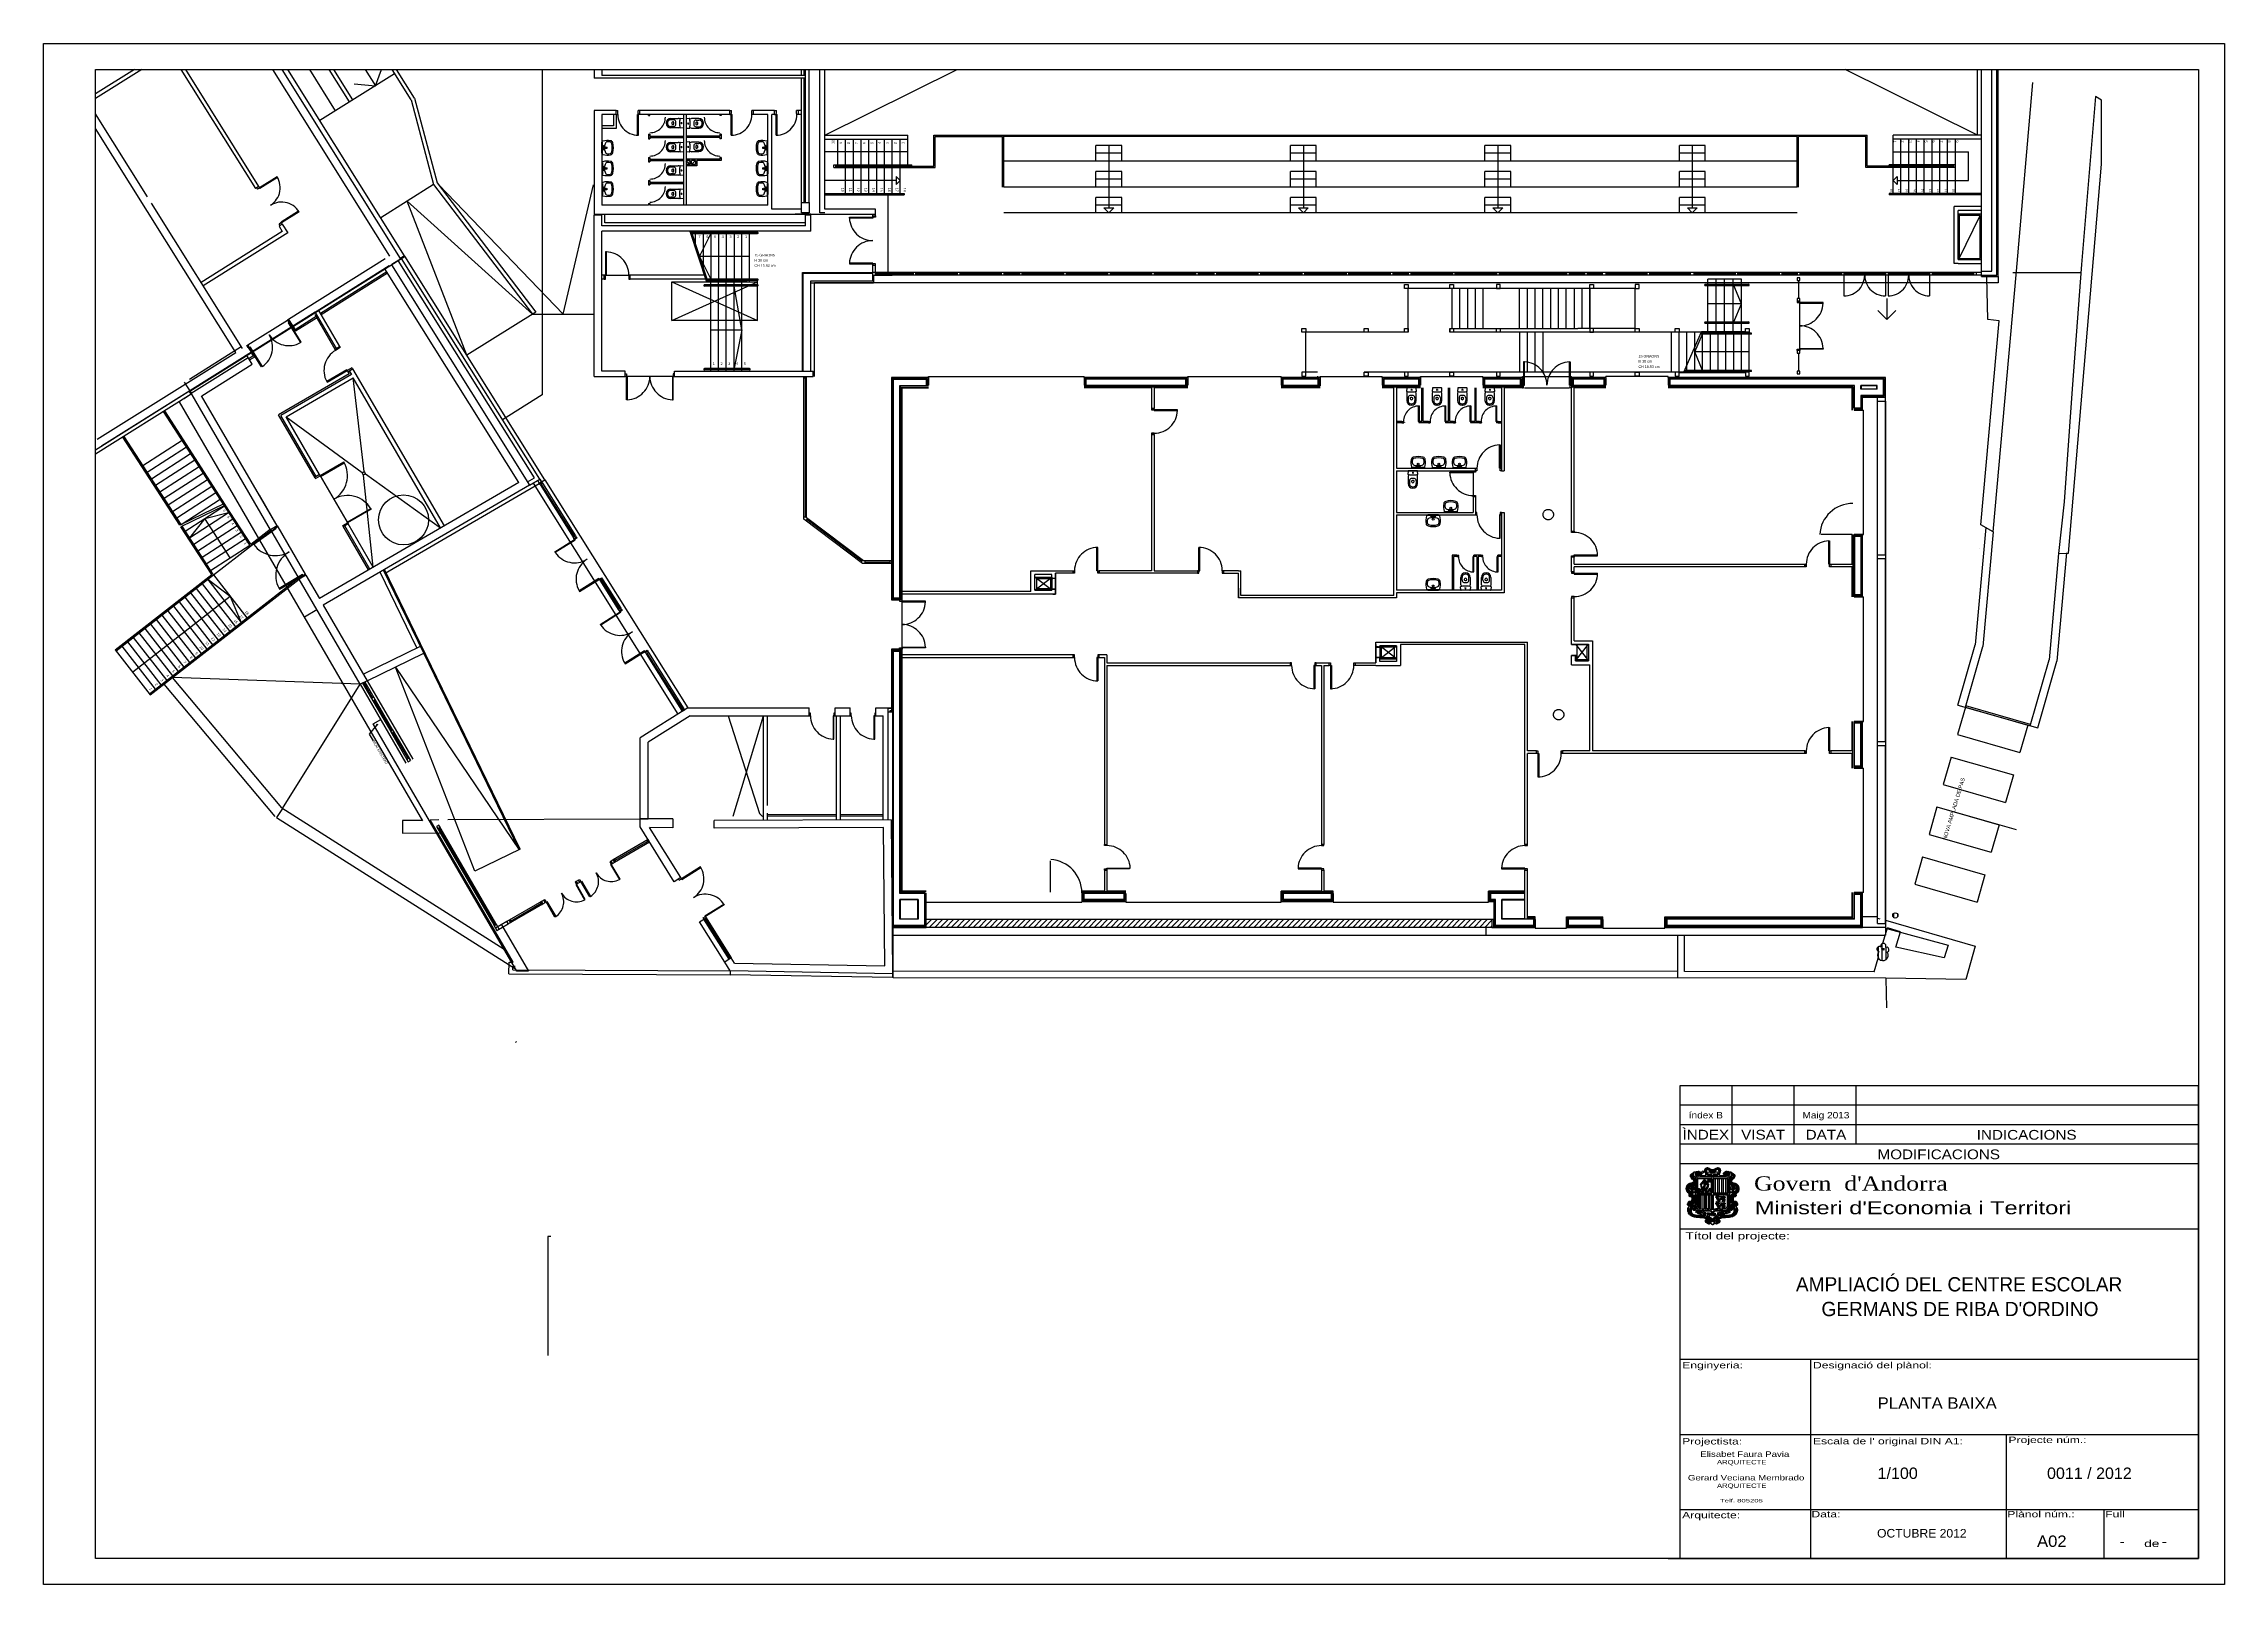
# Model space of a CAD drawing. Extents: x -0.02 to 0.821, y -0.01 to 0.584.
import ezdxf
from ezdxf.enums import TextEntityAlignment as Align

# ---------------------------------------------------------------- set-up
doc = ezdxf.new("R2010")
doc.units = 0
doc.header["$MEASUREMENT"] = 0
for name, pattern in [('CONTINUA', [0]), ('GETRENNT', [31.75, 12.7, -6.35, 0, -6.35, 0, -6.35]), ('KURZGESTRICHELT', [0.002, 0.001, 0, 0, 0, 0.001, 0]), ('VERDECKT', [9.525, 6.35, -3.175])]:
    doc.linetypes.add(name, pattern=pattern)
for name, color, linetype in [('Constgral01', 4, 'CONTINUA'), ('Doors', 2, 'CONTINUA'), ('Stairs', 2, 'CONTINUA'), ('Toilets', 7, 'CONTINUA'), ('Walls', 7, 'CONTINUA')]:
    doc.layers.add(name, color=color, linetype=linetype)
doc.styles.add('ARIAL', font='Arial.ttf')
doc.styles.add('ARIALNARROW', font='ARIALN.TTF')
doc.styles.add('EXPLODED0', font='txt', dxfattribs={"height": 0.2})
doc.styles.add('EXPLODED1', font='txt', dxfattribs={"height": 0.2})
doc.styles.add('GARAMOND', font='GARA.TTF')

# ---------------------------------------------------------------- blocks, each defined once
blk = doc.blocks.new('*X1')
at = {"layer": 'Constgral01', "color": 40, "linetype": 'Continuous', "style": 'GARAMOND', "width": 1.360544}
blk.add_text("Govern  d'Andorra", height=0.0055, dxfattribs=at).set_placement((0.63962, 0.14182))
at = {"layer": 'Constgral01', "color": 100, "linetype": 'Continuous', "style": 'EXPLODED0', "width": 1.360544}
blk.add_text("Ministeri d'Economia i Territori", height=0.005, dxfattribs=at).set_placement((0.63993, 0.13269))
blk = doc.blocks.new('*X2')
at = {"layer": 'Constgral01', "color": 40, "linetype": 'Continuous', "style": 'EXPLODED1'}
for s, p in [('AMPLIACIÓ DEL CENTRE ESCOLAR', (0.65576, 0.10293)), ("GERMANS DE RIBA D'ORDINO", (0.66561, 0.09342))]:
    blk.add_text(s, height=0.0055, dxfattribs=at).set_placement(p)
blk = doc.blocks.new('*U65')
at = {"layer": 'Constgral01', "color": 7, "linetype": 'CONTINUA'}
for points in [[(0.10852, 0.32135), (0.10849, 0.32148), (0.10852, 0.32153)], [(0.10849, 0.32138), (0.10849, 0.32146), (0.10849, 0.32148)], [(0.10849, 0.32138), (0.10849, 0.32148), (0.10852, 0.32135)], [(0.10854, 0.32132), (0.10852, 0.32153), (0.10854, 0.32155)], [(0.10852, 0.32135), (0.10852, 0.32153), (0.10854, 0.32132)], [(0.10858, 0.3213), (0.10854, 0.32155), (0.10858, 0.32157)], [(0.10854, 0.32132), (0.10854, 0.32155), (0.10858, 0.3213)], [(0.10861, 0.32129), (0.10858, 0.32157), (0.10861, 0.32158)], [(0.10858, 0.3213), (0.10858, 0.32157), (0.10861, 0.32129)], [(0.10861, 0.32129), (0.10861, 0.32158), (0.10865, 0.32129)], [(0.10865, 0.32129), (0.10861, 0.32158), (0.10865, 0.32158)], [(0.10865, 0.32129), (0.10865, 0.32158), (0.10869, 0.3213)], [(0.10869, 0.3213), (0.10865, 0.32158), (0.10869, 0.32157)], [(0.10869, 0.3213), (0.10869, 0.32157), (0.10873, 0.32132)], [(0.10873, 0.32132), (0.10869, 0.32157), (0.10873, 0.32155)], [(0.10873, 0.32132), (0.10873, 0.32155), (0.10875, 0.32134)], [(0.10875, 0.32134), (0.10873, 0.32155), (0.10875, 0.32152)], [(0.10875, 0.32134), (0.10875, 0.32152), (0.10877, 0.32139)], [(0.10877, 0.32139), (0.10875, 0.32152), (0.10877, 0.32149)], [(0.10877, 0.32139), (0.10877, 0.32149), (0.10878, 0.32141)]]:
    blk.add_solid(points, dxfattribs=at)

msp = doc.modelspace()

# ---------------------------------------------------------------- linework, layer by layer
at = {"layer": 'Constgral01', "color": 7, "linetype": 'VERDECKT'}
for p, q in [((0.17228, 0.574), (0.17228, 0.44857)), ((0.22228, 0.47721), (0.22228, 0.49221)), ((0.22228, 0.49221), (0.25528, 0.49221)), ((0.22228, 0.47721), (0.25528, 0.49221)), ((0.22228, 0.49221), (0.25528, 0.47721)), ((0.25528, 0.47721), (0.25528, 0.49221)), ((0.73378, 0.49172), (0.27728, 0.49172)), ((0.73378, 0.49422), (0.73378, 0.49172)), ((0.05878, 0.46784), (0.07404, 0.47741)), ((0.25528, 0.47721), (0.22228, 0.47721)), ((0.03224, 0.4459), (0.12607, 0.28442)), ((0.17228, 0.44857), (0.15703, 0.439)), ((0.16878, 0.4146), (0.22462, 0.3255)), ((0.07032, 0.39768), (0.08087, 0.37952)), ((0.0854, 0.36575), (0.08056, 0.36294)), ((0.11845, 0.28449), (0.11844, 0.27967)), ((0.11844, 0.27967), (0.13298, 0.2797)), ((0.12602, 0.28449), (0.11845, 0.28449)), ((0.1291, 0.28481), (0.13242, 0.28483)), ((0.16102, 0.22988), (0.1291, 0.28481)), ((0.13589, 0.28484), (0.21008, 0.28518)), ((0.15947, 0.2254), (0.15952, 0.22989)), ((0.15952, 0.22989), (0.16102, 0.22988)), ((0.16099, 0.22688), (0.161, 0.22839)), ((0.161, 0.22839), (0.16189, 0.22839)), ((0.15947, 0.2254), (0.24477, 0.22502)), ((0.16099, 0.2269), (0.2448, 0.22652))]:
    msp.add_line(p, q, dxfattribs=at)
at = {"layer": 'Constgral01', "color": 161, "linetype": 'CONTINUA'}
for p, q in [((0.32328, 0.54872), (0.68328, 0.54872)), ((0.32328, 0.53672), (0.32328, 0.54872)), ((0.68328, 0.53672), (0.68328, 0.54872)), ((0.28528, 0.53672), (0.32328, 0.53672)), ((0.71678, 0.53672), (0.68328, 0.53672)), ((0.27388, 0.51372), (0.27388, 0.51802)), ((0.27588, 0.51172), (0.27588, 0.51802)), ((0.72678, 0.51772), (0.71878, 0.51772)), ((0.71878, 0.51772), (0.71878, 0.50122)), ((0.71878, 0.50122), (0.72678, 0.51772)), ((0.72678, 0.50122), (0.72678, 0.51772)), ((0.71878, 0.50122), (0.72678, 0.50122)), ((0.73939, 0.49572), (0.76556, 0.49572)), ((0.68726, 0.2467), (0.68726, 0.44767)), ((0.10281, 0.41854), (0.10367, 0.41904)), ((0.10331, 0.41768), (0.10281, 0.41854)), ((0.10417, 0.41818), (0.10331, 0.41768)), ((0.10367, 0.41904), (0.10417, 0.41818)), ((0.72661, 0.38927), (0.72661, 0.38929)), ((0.32242, 0.24627), (0.32039, 0.24424)), ((0.32455, 0.24627), (0.32155, 0.24327)), ((0.32667, 0.24627), (0.32367, 0.24327)), ((0.32879, 0.24627), (0.32579, 0.24327)), ((0.33091, 0.24627), (0.32791, 0.24327)), ((0.33303, 0.24627), (0.33003, 0.24327)), ((0.33515, 0.24627), (0.33215, 0.24327)), ((0.33727, 0.24627), (0.33427, 0.24327)), ((0.33939, 0.24627), (0.33639, 0.24327)), ((0.34152, 0.24627), (0.33852, 0.24327)), ((0.34364, 0.24627), (0.34064, 0.24327)), ((0.34576, 0.24627), (0.34276, 0.24327)), ((0.34788, 0.24627), (0.34488, 0.24327)), ((0.35, 0.24627), (0.347, 0.24327)), ((0.35212, 0.24627), (0.34912, 0.24327)), ((0.35424, 0.24627), (0.35124, 0.24327)), ((0.35636, 0.24627), (0.35336, 0.24327)), ((0.35849, 0.24627), (0.35549, 0.24327)), ((0.36061, 0.24627), (0.35761, 0.24327)), ((0.36273, 0.24627), (0.35973, 0.24327)), ((0.36485, 0.24627), (0.36185, 0.24327)), ((0.36697, 0.24627), (0.36397, 0.24327)), ((0.36909, 0.24627), (0.36609, 0.24327)), ((0.37121, 0.24627), (0.36821, 0.24327)), ((0.37334, 0.24627), (0.37034, 0.24327)), ((0.37546, 0.24627), (0.37246, 0.24327)), ((0.37758, 0.24627), (0.37458, 0.24327)), ((0.3797, 0.24627), (0.3767, 0.24327)), ((0.38182, 0.24627), (0.37882, 0.24327)), ((0.38394, 0.24627), (0.38094, 0.24327)), ((0.38606, 0.24627), (0.38306, 0.24327)), ((0.38818, 0.24627), (0.38518, 0.24327)), ((0.39031, 0.24627), (0.38731, 0.24327)), ((0.39243, 0.24627), (0.38943, 0.24327)), ((0.39455, 0.24627), (0.39155, 0.24327)), ((0.39667, 0.24627), (0.39367, 0.24327)), ((0.39879, 0.24627), (0.39579, 0.24327)), ((0.40091, 0.24627), (0.39791, 0.24327)), ((0.40303, 0.24627), (0.40003, 0.24327)), ((0.40516, 0.24627), (0.40216, 0.24327)), ((0.40728, 0.24627), (0.40428, 0.24327)), ((0.4094, 0.24627), (0.4064, 0.24327)), ((0.41152, 0.24627), (0.40852, 0.24327)), ((0.41364, 0.24627), (0.41064, 0.24327)), ((0.41576, 0.24627), (0.41276, 0.24327)), ((0.41788, 0.24627), (0.41488, 0.24327)), ((0.42, 0.24627), (0.417, 0.24327)), ((0.42213, 0.24627), (0.41913, 0.24327)), ((0.42425, 0.24627), (0.42125, 0.24327)), ((0.42637, 0.24627), (0.42337, 0.24327)), ((0.42849, 0.24627), (0.42549, 0.24327)), ((0.43061, 0.24627), (0.42761, 0.24327)), ((0.43273, 0.24627), (0.42973, 0.24327)), ((0.43485, 0.24627), (0.43185, 0.24327)), ((0.43698, 0.24627), (0.43398, 0.24327)), ((0.4391, 0.24627), (0.4361, 0.24327)), ((0.44122, 0.24627), (0.43822, 0.24327)), ((0.44334, 0.24627), (0.44034, 0.24327)), ((0.44546, 0.24627), (0.44246, 0.24327)), ((0.44758, 0.24627), (0.44458, 0.24327)), ((0.4497, 0.24627), (0.4467, 0.24327)), ((0.45182, 0.24627), (0.44882, 0.24327)), ((0.45395, 0.24627), (0.45095, 0.24327)), ((0.45607, 0.24627), (0.45307, 0.24327)), ((0.45819, 0.24627), (0.45519, 0.24327)), ((0.46031, 0.24627), (0.45731, 0.24327)), ((0.46243, 0.24627), (0.45943, 0.24327)), ((0.46455, 0.24627), (0.46155, 0.24327)), ((0.46667, 0.24627), (0.46367, 0.24327)), ((0.46879, 0.24627), (0.46579, 0.24327)), ((0.47092, 0.24627), (0.46792, 0.24327)), ((0.47304, 0.24627), (0.47004, 0.24327)), ((0.47516, 0.24627), (0.47216, 0.24327)), ((0.47728, 0.24627), (0.47428, 0.24327)), ((0.4794, 0.24627), (0.4764, 0.24327)), ((0.48152, 0.24627), (0.47852, 0.24327)), ((0.48364, 0.24627), (0.48064, 0.24327)), ((0.48577, 0.24627), (0.48277, 0.24327)), ((0.48789, 0.24627), (0.48489, 0.24327)), ((0.49001, 0.24627), (0.48701, 0.24327)), ((0.49213, 0.24627), (0.48913, 0.24327)), ((0.49425, 0.24627), (0.49125, 0.24327)), ((0.49637, 0.24627), (0.49337, 0.24327)), ((0.49849, 0.24627), (0.49549, 0.24327)), ((0.50061, 0.24627), (0.49761, 0.24327)), ((0.50274, 0.24627), (0.49974, 0.24327)), ((0.50486, 0.24627), (0.50186, 0.24327)), ((0.50698, 0.24627), (0.50398, 0.24327)), ((0.5091, 0.24627), (0.5061, 0.24327)), ((0.51122, 0.24627), (0.50822, 0.24327)), ((0.51334, 0.24627), (0.51034, 0.24327)), ((0.51546, 0.24627), (0.51246, 0.24327)), ((0.51759, 0.24627), (0.51459, 0.24327)), ((0.51971, 0.24627), (0.51671, 0.24327)), ((0.52183, 0.24627), (0.51883, 0.24327)), ((0.52395, 0.24627), (0.52095, 0.24327)), ((0.52607, 0.24627), (0.52307, 0.24327)), ((0.52819, 0.24627), (0.52519, 0.24327)), ((0.53031, 0.24627), (0.52731, 0.24327)), ((0.53243, 0.24627), (0.52943, 0.24327)), ((0.53456, 0.24627), (0.53156, 0.24327)), ((0.53668, 0.24627), (0.53368, 0.24327)), ((0.53854, 0.24601), (0.5358, 0.24327)), ((0.53854, 0.24389), (0.53792, 0.24327)), ((0.53923, 0.24627), (0.53854, 0.24627)), ((0.53854, 0.24627), (0.53854, 0.24327)), ((0.53923, 0.24327), (0.53923, 0.24627)), ((0.68726, 0.2473), (0.68146, 0.2473)), ((0.69026, 0.24604), (0.69026, 0.2403)), ((0.69357, 0.24702), (0.69357, 0.24872)), ((0.69507, 0.24766), (0.69507, 0.24807)), ((0.53854, 0.24327), (0.53923, 0.24327)), ((0.68757, 0.23401), (0.68757, 0.23584)), ((0.68907, 0.2352), (0.68907, 0.23699)), ((0.69057, 0.23093), (0.69057, 0.23564)), ((0.68757, 0.23134), (0.68757, 0.23373)), ((0.68907, 0.23047), (0.68907, 0.23459)), ((0.69048, 0.22359), (0.69075, 0.21222))]:
    msp.add_line(p, q, dxfattribs=at)
at = {"layer": 'Constgral01', "color": 180, "linetype": 'VERDECKT'}
for p, q in [((0.03624, 0.45466), (0.05624, 0.46719)), ((0.03425, 0.4535), (0.03674, 0.44954))]:
    msp.add_line(p, q, dxfattribs=at)
at = {"layer": 'Constgral01', "color": 180, "linetype": 'CONTINUA'}
for p, q in [((0.03692, 0.44918), (0.0589, 0.46296)), ((0.05667, 0.46652), (0.05624, 0.46719)), ((0.06049, 0.46041), (0.05826, 0.46397)), ((0.04097, 0.44818), (0.06049, 0.46041)), ((0.06748, 0.3966), (0.03638, 0.45011)), ((0.07007, 0.39811), (0.04093, 0.44825)), ((0.16323, 0.41479), (0.08633, 0.37011)), ((0.07007, 0.39811), (0.06322, 0.4099)), ((0.07007, 0.39811), (0.06748, 0.3966)), ((0.08112, 0.37909), (0.07853, 0.37758)), ((0.08112, 0.37909), (0.08633, 0.37011)), ((0.10208, 0.33705), (0.07853, 0.37758)), ((0.08784, 0.36752), (0.10478, 0.33836)), ((0.10478, 0.33836), (0.10207, 0.33705))]:
    msp.add_line(p, q, dxfattribs=at)
at = {"layer": 'Constgral01', "color": 161, "linetype": 'GETRENNT'}
for p, q in [((0.10367, 0.41904), (0.09943, 0.45515)), ((0.10281, 0.41854), (0.07352, 0.44003)), ((0.08667, 0.41743), (0.09748, 0.39885)), ((0.10713, 0.3822), (0.10331, 0.41768)), ((0.10417, 0.41818), (0.13311, 0.39729)), ((0.10207, 0.33705), (0.02976, 0.33968)), ((0.14628, 0.26496), (0.1157, 0.34366)), ((0.1157, 0.34366), (0.16335, 0.27324)), ((0.72114, 0.32816), (0.71811, 0.31759)), ((0.72114, 0.32816), (0.74518, 0.32128)), ((0.74518, 0.32128), (0.74214, 0.3107)), ((0.71563, 0.30894), (0.7126, 0.29836)), ((0.73967, 0.30205), (0.73663, 0.29148)), ((0.71012, 0.28971), (0.70709, 0.27914)), ((0.71012, 0.28971), (0.73416, 0.28282)), ((0.73416, 0.28282), (0.73112, 0.27225)), ((0.70461, 0.27049), (0.70158, 0.25991)), ((0.72865, 0.2636), (0.72561, 0.25302)), ((0.16237, 0.1993), (0.162, 0.19897))]:
    msp.add_line(p, q, dxfattribs=at)
at = {"layer": 'Constgral01', "color": 161, "linetype": 'VERDECKT'}
for p, q in [((0.17333, 0.41581), (0.22843, 0.32789)), ((0.72896, 0.39744), (0.7249, 0.35216)), ((0.73183, 0.39583), (0.72786, 0.35161)), ((0.71826, 0.32899), (0.7249, 0.35216)), ((0.71826, 0.32899), (0.74902, 0.32017)), ((0.74626, 0.32148), (0.72127, 0.32865)), ((0.71811, 0.31759), (0.74214, 0.3107)), ((0.71563, 0.30894), (0.73967, 0.30205)), ((0.7126, 0.29836), (0.73663, 0.29148)), ((0.71007, 0.28981), (0.74075, 0.28102)), ((0.70709, 0.27914), (0.73112, 0.27225)), ((0.70461, 0.27049), (0.72865, 0.2636)), ((0.70158, 0.25991), (0.72561, 0.25302)), ((0.68727, 0.24689), (0.68814, 0.24664)), ((0.69026, 0.24604), (0.72493, 0.2361)), ((0.69026, 0.24298), (0.71445, 0.23645))]:
    msp.add_line(p, q, dxfattribs=at)
at = {"layer": 'Constgral01', "color": 220, "linetype": 'CONTINUA'}
for p, q in [((0.06748, 0.3966), (0.07853, 0.37758)), ((0.10208, 0.33705), (0.11975, 0.30663)), ((0.10478, 0.33836), (0.12235, 0.30814)), ((0.10707, 0.32172), (0.10999, 0.32342)), ((0.16246, 0.2264), (0.10707, 0.32172)), ((0.15656, 0.24427), (0.16697, 0.22637)), ((0.16697, 0.22637), (0.16246, 0.2264))]:
    msp.add_line(p, q, dxfattribs=at)
at = {"layer": 'Constgral01', "color": 61, "linetype": 'CONTINUA'}
for p, q in [((0.27463, 0.4009), (0.27403, 0.4001)), ((0.29619, 0.38455), (0.27423, 0.4012)), ((0.2958, 0.38486), (0.29519, 0.38406))]:
    msp.add_line(p, q, dxfattribs=at)
at = {"layer": 'Constgral01', "color": 4, "linetype": 'VERDECKT'}
msp.add_line((0.12742, 0.34842), (0.11149, 0.38126), dxfattribs=at)
at = {"layer": 'Constgral01', "color": 220, "linetype": 'KURZGESTRICHELT'}
for p, q in [((0.36876, 0.3733), (0.36226, 0.3783)), ((0.36226, 0.3733), (0.36876, 0.3783)), ((0.36226, 0.3783), (0.36876, 0.3783)), ((0.36876, 0.3733), (0.36226, 0.3733)), ((0.36876, 0.3783), (0.36876, 0.3733)), ((0.50176, 0.3518), (0.49526, 0.3518)), ((0.49526, 0.3518), (0.49526, 0.3468)), ((0.49526, 0.3468), (0.50176, 0.3518)), ((0.50176, 0.3468), (0.49526, 0.3518)), ((0.49526, 0.3468), (0.50176, 0.3468)), ((0.57076, 0.34602), (0.57576, 0.35252)), ((0.57076, 0.35252), (0.57576, 0.34602)), ((0.57076, 0.35232), (0.57076, 0.35252)), ((0.57076, 0.34602), (0.57076, 0.34812))]:
    msp.add_line(p, q, dxfattribs=at)
at = {"layer": 'Constgral01', "color": 4, "linetype": 'CONTINUA'}
for p, q in [((0.16335, 0.27324), (0.12661, 0.34895)), ((0.1638, 0.27346), (0.12742, 0.34842)), ((0.07215, 0.28918), (0.10208, 0.33705)), ((0.10572, 0.31774), (0.10863, 0.32143)), ((0.10852, 0.32153), (0.10852, 0.32153)), ((0.10854, 0.32132), (0.10854, 0.32132)), ((0.10873, 0.32155), (0.10873, 0.32155)), ((0.10875, 0.32134), (0.10875, 0.32134)), ((0.10721, 0.31518), (0.10572, 0.31774)), ((0.61649, 0.14484), (0.61649, 0.14473))]:
    msp.add_line(p, q, dxfattribs=at)
at = {"layer": 'Constgral01', "color": 220, "linetype": 'VERDECKT'}
for p, q in [((0.24398, 0.32489), (0.25606, 0.28723)), ((0.24592, 0.28615), (0.25767, 0.32489)), ((0.25606, 0.28723), (0.25725, 0.28598))]:
    msp.add_line(p, q, dxfattribs=at)
at = {"layer": 'Constgral01', "color": 7, "linetype": 'CONTINUA'}
for p, q in [((0.811, 0.18222), (0.611, 0.18222)), ((0.611, 0.18222), (0.611, 0)), ((0.63104, 0.18222), (0.63104, 0.15967)), ((0.65496, 0.18222), (0.65496, 0.15967)), ((0.67888, 0.18222), (0.67888, 0.15967)), ((0.811, 0), (0.811, 0.18222)), ((0.811, 0.1747), (0.611, 0.1747)), ((0.811, 0.16719), (0.611, 0.16719)), ((0.811, 0.15967), (0.611, 0.15967)), ((0.811, 0.15216), (0.611, 0.15216)), ((0.611, 0.15216), (0.611, 0)), ((0.811, 0.12699), (0.611, 0.12699)), ((0.811, 0.07664), (0.611, 0.07664)), ((0.66134, 0.07664), (0.66134, 0)), ((0.811, 0.01205), (0.811, 0.07731)), ((0.66134, 0.04771), (0.611, 0.04771)), ((0.811, 0.04771), (0.66134, 0.04771)), ((0.73686, 0.04771), (0.73686, 0)), ((0.811, 0.01879), (0.611, 0.01879)), ((0.77456, 0.01879), (0.77456, 0)), ((0.60651, 0), (0.80651, 0)), ((0.611, 0), (0.811, 0))]:
    msp.add_line(p, q, dxfattribs=at)
at = {"layer": 'Constgral01', "color": 240, "linetype": 'CONTINUA'}
for p, q in [((0.17558, 0.12411), (0.17448, 0.12411)), ((0.17448, 0.12411), (0.17448, 0.07821))]:
    msp.add_line(p, q, dxfattribs=at)
at = {"layer": 'Constgral01', "color": 7, "linetype": 'CONTINUA'}
msp.add_lwpolyline([(0.811, 0), (0, 0), (0, 0.574), (0.811, 0.574), (0.811, 0)], close=True, dxfattribs=at)
msp.add_lwpolyline([(0.611, 0), (0.811, 0), (0.811, 0.18222)], dxfattribs=at)
at = {"layer": 'Constgral01', "color": 4, "linetype": 'CONTINUA'}
for points in [[(0.62158, 0.15057), (0.62172, 0.15055), (0.62186, 0.15053), (0.622, 0.1505), (0.62212, 0.15045), (0.62222, 0.15039), (0.62234, 0.15034), (0.62255, 0.15022), (0.62278, 0.15008), (0.62288, 0.15003), (0.62301, 0.14998), (0.62313, 0.14992), (0.62327, 0.14989), (0.62339, 0.14987), (0.62355, 0.14987), (0.62372, 0.14987), (0.62389, 0.14989), (0.62403, 0.14992), (0.62419, 0.14998), (0.62433, 0.15003), (0.62447, 0.1501), (0.62477, 0.15027), (0.62499, 0.15039), (0.62518, 0.15048), (0.62529, 0.15052), (0.62539, 0.15055), (0.6255, 0.15055), (0.62564, 0.15057), (0.62576, 0.15055), (0.62588, 0.15053), (0.626, 0.15052), (0.62611, 0.15046), (0.62619, 0.15041), (0.6263, 0.15032), (0.62633, 0.15029), (0.62637, 0.15024), (0.62646, 0.15013), (0.62649, 0.15006), (0.62651, 0.15001), (0.62652, 0.14994), (0.62654, 0.14989), (0.62656, 0.14977), (0.62658, 0.14963), (0.62659, 0.14952), (0.62659, 0.14942), (0.62658, 0.14928), (0.62656, 0.14916), (0.62654, 0.14905), (0.62651, 0.14895), (0.62642, 0.14872), (0.62632, 0.1485), (0.62626, 0.14837), (0.62621, 0.14829), (0.62618, 0.14823), (0.62616, 0.14818), (0.62616, 0.14813), (0.62614, 0.14806), (0.62616, 0.14797), (0.62618, 0.1479), (0.62621, 0.14785), (0.62625, 0.1478), (0.62628, 0.14775), (0.62635, 0.14769), (0.6264, 0.14766), (0.62647, 0.14762), (0.62654, 0.14759), (0.62663, 0.14757), (0.62679, 0.14754), (0.62696, 0.14752), (0.62712, 0.14752), (0.62724, 0.14752), (0.62734, 0.14752), (0.62752, 0.14756), (0.62767, 0.14759), (0.62774, 0.14761), (0.62783, 0.14762), (0.62799, 0.14769), (0.62816, 0.14778), (0.62823, 0.14782), (0.62827, 0.14785), (0.62828, 0.1479), (0.6282, 0.14792), (0.62811, 0.14794), (0.62804, 0.14799), (0.62799, 0.14804), (0.62794, 0.14811), (0.6279, 0.1482), (0.62787, 0.14829), (0.62787, 0.14837), (0.62787, 0.14848), (0.6279, 0.14857), (0.62794, 0.14864), (0.62799, 0.14872), (0.62806, 0.14877), (0.62814, 0.14884), (0.62823, 0.14888), (0.62832, 0.14891), (0.62835, 0.14891), (0.62839, 0.14891), (0.62842, 0.14893), (0.62846, 0.14893), (0.62849, 0.14897), (0.62853, 0.149), (0.62854, 0.14904), (0.62858, 0.14907), (0.62868, 0.14916), (0.62877, 0.14921), (0.62886, 0.14924), (0.62898, 0.14924), (0.62905, 0.14924), (0.62912, 0.14924), (0.62919, 0.14921), (0.62926, 0.14917), (0.62928, 0.14914), (0.62931, 0.14911), (0.62933, 0.14909), (0.62936, 0.14907), (0.62945, 0.14909), (0.62952, 0.14912), (0.62959, 0.14914), (0.62968, 0.14916), (0.62973, 0.14916), (0.6298, 0.14914), (0.62985, 0.14912), (0.62992, 0.14911), (0.62994, 0.14909), (0.62996, 0.14905), (0.62999, 0.14902), (0.63001, 0.14898), (0.63003, 0.14897), (0.63004, 0.14897), (0.63006, 0.14895), (0.63009, 0.14897), (0.63011, 0.14898), (0.63013, 0.149), (0.63015, 0.14902), (0.63022, 0.14904), (0.63029, 0.14905), (0.63036, 0.14907), (0.63044, 0.14907), (0.63051, 0.14907), (0.6306, 0.14905), (0.63067, 0.14902), (0.63072, 0.14898), (0.63079, 0.14895), (0.63084, 0.1489), (0.6309, 0.14884), (0.63095, 0.14877), (0.63098, 0.14874), (0.631, 0.1487), (0.63102, 0.14867), (0.63105, 0.14864), (0.63116, 0.1486), (0.63126, 0.14857), (0.63135, 0.14851), (0.6314, 0.14848), (0.63145, 0.14844), (0.63152, 0.14839), (0.63154, 0.14836), (0.63158, 0.1483), (0.63159, 0.14829), (0.63161, 0.14825), (0.63161, 0.14822), (0.63164, 0.14818), (0.63166, 0.14818), (0.6317, 0.14816), (0.63175, 0.14815), (0.6318, 0.14815), (0.63185, 0.14811), (0.63192, 0.14808), (0.63199, 0.14801), (0.63205, 0.14796), (0.63206, 0.14792), (0.63208, 0.14789), (0.63212, 0.14782), (0.63213, 0.14773), (0.63215, 0.14764), (0.63215, 0.14756), (0.63215, 0.14747), (0.63215, 0.14738), (0.63213, 0.14731), (0.63212, 0.14724), (0.63208, 0.14712), (0.63205, 0.147), (0.63199, 0.14689), (0.63185, 0.1467), (0.63171, 0.14653), (0.63154, 0.14635), (0.63135, 0.1462), (0.63117, 0.14601), (0.63098, 0.1458), (0.63084, 0.14562), (0.63072, 0.14545), (0.63069, 0.14536), (0.63065, 0.14526), (0.63063, 0.14515), (0.63062, 0.14503), (0.63063, 0.14498), (0.63063, 0.14494), (0.63069, 0.14484), (0.6307, 0.14491), (0.63072, 0.14496), (0.63076, 0.145), (0.63079, 0.14505), (0.63081, 0.14506), (0.63083, 0.14508), (0.63086, 0.1451), (0.63091, 0.14512), (0.63097, 0.14512), (0.63105, 0.14512), (0.63112, 0.1451), (0.63119, 0.14505), (0.63124, 0.14501), (0.6313, 0.14494), (0.63133, 0.14487), (0.63137, 0.1448), (0.63138, 0.14472), (0.63138, 0.14459), (0.63147, 0.14463), (0.63156, 0.14466), (0.63164, 0.14468), (0.63175, 0.1447), (0.63184, 0.14472), (0.63194, 0.14472), (0.6321, 0.1447), (0.63224, 0.14468), (0.63236, 0.14465), (0.63248, 0.14459), (0.63259, 0.14454), (0.63271, 0.14447), (0.63293, 0.1443), (0.63313, 0.14412), (0.63328, 0.14395), (0.63333, 0.14386), (0.6334, 0.14378), (0.63346, 0.14369), (0.63351, 0.14358), (0.63358, 0.14339), (0.63365, 0.14318), (0.6337, 0.14296), (0.63373, 0.1427), (0.63373, 0.14261), (0.63373, 0.1425), (0.63373, 0.14238), (0.63373, 0.14228), (0.63372, 0.14217), (0.6337, 0.14209), (0.63365, 0.1419), (0.63358, 0.14167), (0.63346, 0.14139), (0.63339, 0.14127), (0.63332, 0.14115), (0.63323, 0.14104), (0.63313, 0.14094), (0.633, 0.14085), (0.63288, 0.14075), (0.63276, 0.14068), (0.63264, 0.14062), (0.63252, 0.14057), (0.63238, 0.1405), (0.63245, 0.14047), (0.63252, 0.1404), (0.63253, 0.14038), (0.63257, 0.14035), (0.6326, 0.14028), (0.63264, 0.14021), (0.63267, 0.14014), (0.63267, 0.1401), (0.63269, 0.14005), (0.63269, 0.13996), (0.63267, 0.13987), (0.63266, 0.13977), (0.63262, 0.1397), (0.63255, 0.13961), (0.63248, 0.13956), (0.63241, 0.13951), (0.63232, 0.13949), (0.63227, 0.13947), (0.63222, 0.13947), (0.63212, 0.13947), (0.63206, 0.13949), (0.63203, 0.13951), (0.63194, 0.13954), (0.63185, 0.13961), (0.63175, 0.13951), (0.63168, 0.13939), (0.63161, 0.13928), (0.63158, 0.13916), (0.63154, 0.13902), (0.63152, 0.1389), (0.63151, 0.13874), (0.63151, 0.1386), (0.63151, 0.13843), (0.63154, 0.13827), (0.63159, 0.13813), (0.63166, 0.13798), (0.63173, 0.1378), (0.63182, 0.13766), (0.63187, 0.13761), (0.63192, 0.13754), (0.63198, 0.13747), (0.63205, 0.13742), (0.63213, 0.13752), (0.63217, 0.13758), (0.63222, 0.13761), (0.63227, 0.13765), (0.63232, 0.13768), (0.63239, 0.13768), (0.63246, 0.1377), (0.63259, 0.13768), (0.63266, 0.13766), (0.63271, 0.13765), (0.63276, 0.13761), (0.63281, 0.13758), (0.63285, 0.13752), (0.63288, 0.13747), (0.6329, 0.13742), (0.6329, 0.13738), (0.6329, 0.13735), (0.63292, 0.13731), (0.63292, 0.1373), (0.63293, 0.13728), (0.63297, 0.13724), (0.633, 0.13721), (0.63304, 0.13718), (0.63306, 0.13714), (0.63306, 0.13711), (0.63306, 0.13704), (0.63306, 0.13697), (0.63307, 0.13693), (0.63309, 0.1369), (0.63311, 0.13684), (0.63314, 0.13681), (0.63318, 0.13679), (0.63321, 0.13674), (0.63323, 0.13667), (0.63325, 0.1366), (0.63326, 0.13653), (0.63326, 0.13646), (0.63326, 0.13639), (0.63325, 0.13634), (0.63321, 0.13623), (0.63316, 0.13615), (0.63313, 0.1361), (0.63307, 0.13606), (0.63304, 0.13603), (0.63299, 0.13601), (0.63288, 0.13596), (0.63278, 0.13592), (0.63271, 0.13592), (0.63266, 0.1359), (0.63259, 0.13592), (0.63253, 0.13594), (0.63248, 0.13594), (0.63241, 0.13594), (0.63253, 0.13582), (0.63266, 0.13571), (0.63271, 0.13566), (0.63276, 0.13561), (0.63286, 0.13547), (0.63293, 0.13535), (0.633, 0.13524), (0.63304, 0.13514), (0.63307, 0.13503), (0.63311, 0.13493), (0.63313, 0.13481), (0.63316, 0.13455), (0.63318, 0.13446), (0.63318, 0.13437), (0.63318, 0.1342), (0.63316, 0.13404), (0.63314, 0.1339), (0.63311, 0.13376), (0.63307, 0.13362), (0.63302, 0.13348), (0.63297, 0.13334), (0.6329, 0.13319), (0.63281, 0.13303), (0.63274, 0.13291), (0.63266, 0.13279), (0.63259, 0.13268), (0.63248, 0.13258), (0.63239, 0.13247), (0.63227, 0.13239), (0.63215, 0.13228), (0.63194, 0.13214), (0.63173, 0.13202), (0.63154, 0.13193), (0.63135, 0.13185), (0.63114, 0.13178), (0.63093, 0.13172), (0.63044, 0.13162), (0.63015, 0.13155), (0.62987, 0.13152), (0.62961, 0.13148), (0.62929, 0.13146), (0.62854, 0.13143), (0.6278, 0.13138), (0.62752, 0.13136), (0.62727, 0.13132), (0.62715, 0.13131), (0.62703, 0.13129), (0.62691, 0.13125), (0.6268, 0.13122), (0.62658, 0.13113), (0.62647, 0.13108), (0.62637, 0.13101), (0.62628, 0.13094), (0.62618, 0.13087), (0.62607, 0.13078), (0.62597, 0.13068), (0.62614, 0.13054), (0.62621, 0.13047), (0.62628, 0.13038), (0.62633, 0.13031), (0.62637, 0.13021), (0.62639, 0.1301), (0.6264, 0.13), (0.62639, 0.12988), (0.62639, 0.12983), (0.62637, 0.12977), (0.62632, 0.12967), (0.6263, 0.12963), (0.62626, 0.12958), (0.62619, 0.12951), (0.62614, 0.12948), (0.62611, 0.12944), (0.626, 0.12939), (0.6259, 0.12934), (0.62585, 0.12934), (0.62579, 0.12932), (0.62574, 0.12932), (0.62571, 0.1293), (0.62567, 0.12929), (0.62565, 0.12927), (0.62562, 0.12922), (0.62558, 0.12916), (0.62555, 0.12913), (0.62544, 0.12908), (0.62541, 0.12906), (0.62536, 0.12904), (0.62525, 0.12902), (0.62515, 0.12902), (0.62494, 0.12902), (0.62485, 0.12904), (0.62477, 0.12908), (0.6247, 0.12911), (0.62461, 0.12916), (0.62454, 0.12922), (0.62447, 0.12929), (0.62438, 0.12922), (0.62431, 0.12915), (0.62419, 0.12901), (0.62412, 0.12896), (0.62405, 0.12889), (0.62398, 0.12883), (0.62389, 0.12876), (0.62383, 0.12873), (0.62377, 0.12869), (0.62372, 0.12866), (0.6237, 0.12866), (0.62367, 0.12866), (0.6236, 0.12866), (0.62356, 0.12868), (0.62351, 0.12869), (0.62348, 0.12871), (0.62339, 0.12878), (0.6233, 0.12885), (0.62316, 0.12896), (0.62306, 0.12904), (0.62295, 0.12915), (0.62283, 0.12927), (0.62268, 0.12918), (0.62259, 0.12913), (0.62252, 0.12909), (0.62245, 0.12906), (0.62236, 0.12904), (0.62228, 0.12902), (0.62217, 0.12902), (0.62207, 0.12902), (0.62196, 0.12904), (0.62186, 0.12908), (0.6218, 0.12909), (0.62175, 0.12913), (0.6217, 0.12916), (0.62167, 0.12922), (0.62163, 0.12925), (0.6216, 0.1293), (0.62154, 0.12932), (0.62147, 0.12934), (0.62142, 0.12934), (0.62137, 0.12936), (0.62125, 0.12943), (0.62114, 0.12948), (0.62106, 0.12956), (0.62099, 0.12965), (0.62092, 0.12974), (0.6209, 0.12979), (0.62088, 0.12984), (0.62086, 0.1299), (0.62085, 0.12997), (0.62083, 0.13009), (0.62085, 0.13019), (0.62085, 0.13024), (0.62086, 0.1303), (0.62092, 0.13038), (0.62097, 0.13047), (0.62104, 0.13054), (0.62111, 0.13061), (0.62121, 0.13066), (0.6213, 0.13071), (0.62121, 0.1308), (0.62111, 0.13089), (0.6209, 0.13103), (0.62079, 0.1311), (0.62071, 0.13115), (0.62059, 0.13118), (0.62048, 0.13124), (0.62025, 0.13129), (0.62003, 0.13134), (0.61977, 0.13136), (0.61951, 0.13138), (0.61876, 0.13143), (0.61803, 0.13146), (0.61771, 0.13148), (0.61743, 0.13152), (0.61686, 0.13162), (0.61661, 0.13165), (0.61641, 0.13169), (0.61632, 0.13171), (0.61621, 0.13174), (0.61611, 0.13178), (0.61599, 0.13183), (0.6158, 0.13193), (0.6156, 0.13204), (0.61543, 0.13214), (0.61526, 0.13225), (0.6151, 0.13237), (0.61494, 0.13249), (0.6148, 0.13263), (0.61468, 0.13277), (0.61456, 0.13293), (0.61446, 0.13308), (0.61437, 0.13324), (0.61428, 0.13341), (0.61421, 0.13361), (0.61416, 0.1338), (0.61411, 0.13401), (0.61407, 0.13421), (0.61407, 0.13435), (0.61407, 0.13448), (0.61407, 0.1346), (0.61407, 0.1347), (0.61409, 0.13481), (0.61411, 0.13491), (0.61414, 0.135), (0.61416, 0.13509), (0.61425, 0.13526), (0.61433, 0.13543), (0.61446, 0.13559), (0.61459, 0.13575), (0.61475, 0.1359), (0.6147, 0.13592), (0.61466, 0.13592), (0.61459, 0.13592), (0.61453, 0.13592), (0.61446, 0.13594), (0.61435, 0.13599), (0.61426, 0.13603), (0.61418, 0.1361), (0.61411, 0.13617), (0.61405, 0.13623), (0.61402, 0.13632), (0.614, 0.13637), (0.61399, 0.13641), (0.61399, 0.13651), (0.61399, 0.1366), (0.61399, 0.13667), (0.614, 0.13672), (0.61404, 0.13679), (0.61405, 0.13681), (0.61407, 0.13683), (0.61411, 0.13686), (0.61414, 0.1369), (0.61416, 0.13691), (0.61416, 0.13695), (0.61418, 0.13702), (0.61418, 0.13707), (0.61418, 0.13714), (0.61419, 0.13718), (0.61419, 0.13721), (0.61423, 0.13724), (0.61426, 0.13728), (0.61428, 0.1373), (0.61432, 0.13733), (0.61435, 0.13742), (0.61439, 0.13747), (0.61444, 0.13754), (0.61449, 0.13759), (0.61454, 0.13763), (0.61459, 0.13766), (0.61466, 0.13768), (0.61475, 0.1377), (0.61482, 0.13768), (0.61487, 0.13768), (0.61493, 0.13765), (0.61498, 0.13763), (0.61503, 0.13759), (0.61506, 0.13754), (0.61515, 0.13744), (0.6152, 0.13747), (0.61526, 0.13751), (0.61531, 0.13756), (0.61534, 0.13759), (0.61541, 0.1377), (0.61548, 0.13782), (0.61559, 0.13803), (0.61567, 0.13822), (0.61569, 0.13832), (0.61571, 0.13841), (0.61573, 0.13853), (0.61573, 0.13864), (0.61573, 0.13881), (0.61571, 0.13895), (0.61567, 0.13909), (0.61564, 0.13923), (0.6156, 0.13935), (0.61557, 0.13944), (0.61552, 0.13953), (0.61548, 0.13958), (0.61545, 0.13961), (0.61534, 0.13954), (0.61527, 0.13949), (0.61522, 0.13949), (0.61519, 0.13947), (0.61508, 0.13947), (0.61498, 0.13949), (0.61493, 0.13951), (0.61487, 0.13953), (0.61479, 0.13958), (0.61473, 0.13961), (0.6147, 0.13965), (0.61463, 0.13974), (0.61459, 0.13982), (0.61456, 0.13993), (0.61454, 0.13998), (0.61454, 0.14003), (0.61454, 0.14012), (0.61456, 0.14021), (0.61459, 0.14028), (0.61463, 0.14033), (0.61466, 0.1404), (0.61473, 0.14045), (0.61479, 0.14048), (0.61486, 0.14052), (0.6148, 0.14057), (0.61473, 0.14061), (0.61463, 0.14068), (0.61451, 0.14073), (0.61444, 0.14076), (0.61437, 0.1408), (0.61428, 0.14087), (0.61419, 0.14094), (0.61412, 0.14101), (0.61405, 0.14108), (0.61395, 0.14123), (0.61381, 0.14142), (0.61374, 0.14155), (0.61369, 0.14167), (0.61365, 0.14179), (0.6136, 0.14193), (0.61355, 0.1421), (0.61351, 0.14226), (0.6135, 0.14242), (0.6135, 0.14259), (0.6135, 0.14268), (0.6135, 0.14277), (0.61353, 0.14294), (0.61357, 0.14311), (0.6136, 0.14327), (0.61365, 0.14343), (0.61371, 0.14357), (0.61379, 0.14372), (0.61388, 0.14386), (0.61393, 0.14393), (0.61399, 0.14402), (0.61405, 0.14411), (0.61412, 0.14418), (0.61419, 0.14425), (0.61426, 0.14432), (0.61433, 0.14437), (0.61442, 0.14444), (0.61451, 0.14449), (0.61459, 0.14452), (0.61477, 0.14459), (0.61486, 0.14463), (0.61493, 0.14466), (0.615, 0.14468), (0.61508, 0.1447), (0.61517, 0.14472), (0.61526, 0.14472), (0.61536, 0.14472), (0.61547, 0.1447), (0.61562, 0.14468), (0.61569, 0.14465), (0.61578, 0.14461), (0.61585, 0.14456), (0.61587, 0.14456), (0.61588, 0.14456), (0.61588, 0.14458), (0.61588, 0.14461), (0.61587, 0.14465), (0.61587, 0.14468), (0.61585, 0.14472), (0.61587, 0.14479), (0.61588, 0.14487), (0.61592, 0.14494), (0.61597, 0.14501), (0.61599, 0.14503), (0.61602, 0.14506), (0.61608, 0.1451), (0.61611, 0.14512), (0.61616, 0.14512), (0.61623, 0.14513), (0.61628, 0.14513), (0.61634, 0.14512), (0.61639, 0.14508), (0.61642, 0.14505), (0.61648, 0.14496), (0.61655, 0.14486), (0.6166, 0.14498), (0.61661, 0.14503), (0.61661, 0.1451), (0.6166, 0.14522), (0.6166, 0.14529), (0.61658, 0.14534), (0.61655, 0.14545), (0.61649, 0.14553), (0.61642, 0.14564), (0.61635, 0.14573), (0.6162, 0.14594), (0.61609, 0.14604), (0.61601, 0.14614), (0.61581, 0.14634), (0.61562, 0.14653), (0.61545, 0.1467), (0.61538, 0.14681), (0.61531, 0.14689), (0.61524, 0.147), (0.6152, 0.14705), (0.61519, 0.14712), (0.61513, 0.14722), (0.61512, 0.14735), (0.61508, 0.14749), (0.61508, 0.14762), (0.61508, 0.14771), (0.6151, 0.14778), (0.61513, 0.14785), (0.61517, 0.14792), (0.6152, 0.14799), (0.61526, 0.14804), (0.61533, 0.1481), (0.6154, 0.14815), (0.61545, 0.14816), (0.61548, 0.14816), (0.61554, 0.14816), (0.61557, 0.14818), (0.6156, 0.14822), (0.61562, 0.14825), (0.61564, 0.14832), (0.61573, 0.14841), (0.61581, 0.1485), (0.61585, 0.14853), (0.6159, 0.14855), (0.61599, 0.14858), (0.61608, 0.1486), (0.61611, 0.14862), (0.61616, 0.14865), (0.61618, 0.14867), (0.6162, 0.14869), (0.61621, 0.14872), (0.61625, 0.14877), (0.61627, 0.14881), (0.61637, 0.14891), (0.61642, 0.14897), (0.61649, 0.149), (0.61655, 0.14904), (0.61661, 0.14905), (0.61668, 0.14907), (0.61677, 0.14907), (0.61684, 0.14907), (0.61691, 0.14905), (0.61698, 0.14904), (0.61705, 0.14902), (0.61709, 0.14898), (0.6171, 0.14897), (0.61714, 0.14897), (0.61715, 0.14897), (0.61717, 0.14898), (0.61719, 0.149), (0.61721, 0.14902), (0.61724, 0.14907), (0.61728, 0.14911), (0.61735, 0.14912), (0.61742, 0.14914), (0.61747, 0.14916), (0.61754, 0.14916), (0.61759, 0.14916), (0.61763, 0.14914), (0.61769, 0.14912), (0.61775, 0.14909), (0.6178, 0.14909), (0.61783, 0.14907), (0.61785, 0.14909), (0.61789, 0.14911), (0.61789, 0.14914), (0.61792, 0.14916), (0.61799, 0.14919), (0.61806, 0.14923), (0.61815, 0.14924), (0.61823, 0.14924), (0.6183, 0.14924), (0.61839, 0.14923), (0.61846, 0.14921), (0.61853, 0.14916), (0.61857, 0.14914), (0.61858, 0.14911), (0.6186, 0.14909), (0.61864, 0.14905), (0.61867, 0.149), (0.6187, 0.14897), (0.61872, 0.14895), (0.61877, 0.14893), (0.61881, 0.14891), (0.6189, 0.14891), (0.61898, 0.14886), (0.61909, 0.14883), (0.61916, 0.14876), (0.61923, 0.1487), (0.6193, 0.14862), (0.61933, 0.14855), (0.61937, 0.14844), (0.61937, 0.14834), (0.61937, 0.14823), (0.61935, 0.14818), (0.61933, 0.14815), (0.6193, 0.14806), (0.61921, 0.14797), (0.61918, 0.14796), (0.61914, 0.14794), (0.61907, 0.1479), (0.61891, 0.14787), (0.61905, 0.14776), (0.61919, 0.14769), (0.61933, 0.14762), (0.6194, 0.14761), (0.61947, 0.14757), (0.61963, 0.14756), (0.61978, 0.14754), (0.61994, 0.14752), (0.62012, 0.14752), (0.62029, 0.14752), (0.62046, 0.14756), (0.62062, 0.14759), (0.62076, 0.14766), (0.62083, 0.14769), (0.6209, 0.14773), (0.62095, 0.14778), (0.621, 0.14785), (0.62104, 0.1479), (0.62106, 0.14794), (0.62106, 0.14797), (0.62107, 0.14804), (0.62109, 0.14813), (0.62107, 0.1482), (0.62107, 0.14827), (0.62106, 0.14832), (0.62102, 0.14839), (0.62092, 0.14864), (0.62081, 0.14886), (0.62076, 0.14897), (0.62073, 0.14907), (0.62069, 0.14917), (0.62067, 0.14928), (0.62066, 0.1494), (0.62066, 0.14954), (0.62066, 0.14973), (0.62067, 0.14984), (0.62069, 0.14992), (0.62073, 0.14999), (0.62076, 0.15008), (0.62081, 0.15017), (0.62086, 0.15025), (0.62093, 0.15034), (0.621, 0.15041), (0.62109, 0.15046), (0.62113, 0.15048), (0.62118, 0.1505), (0.62127, 0.15053), (0.62135, 0.15055), (0.62146, 0.15055), (0.62158, 0.15057)], [(0.61364, 0.1431), (0.61358, 0.14284), (0.61357, 0.14256), (0.6135, 0.14256), (0.61351, 0.14284), (0.61357, 0.1431), (0.61364, 0.1431)], [(0.61437, 0.1443), (0.61418, 0.14412), (0.61395, 0.14385), (0.61378, 0.14353), (0.61364, 0.1431), (0.61357, 0.14311), (0.61371, 0.14355), (0.6139, 0.1439), (0.61412, 0.14418), (0.61432, 0.14435), (0.61437, 0.1443)], [(0.61357, 0.14311), (0.61357, 0.1431), (0.61364, 0.1431), (0.61357, 0.14311)], [(0.61418, 0.14311), (0.61412, 0.1427), (0.61412, 0.14245), (0.61405, 0.14245), (0.61405, 0.1427), (0.61411, 0.14311), (0.61418, 0.14311)], [(0.61428, 0.14339), (0.61418, 0.14311), (0.61411, 0.14313), (0.61421, 0.14341), (0.61428, 0.14339)], [(0.61411, 0.14313), (0.61411, 0.14311), (0.61418, 0.14311), (0.61411, 0.14313)], [(0.61442, 0.14364), (0.61426, 0.14338), (0.61421, 0.14341), (0.61437, 0.14367), (0.61442, 0.14364)], [(0.61421, 0.14341), (0.61428, 0.14339), (0.61426, 0.14338), (0.61421, 0.14341)], [(0.61604, 0.14432), (0.61585, 0.14447), (0.61566, 0.14458), (0.61547, 0.14463), (0.61526, 0.14465), (0.61479, 0.14454), (0.61456, 0.14444), (0.61437, 0.1443), (0.61432, 0.14435), (0.61451, 0.14449), (0.61475, 0.14459), (0.61522, 0.1447), (0.61547, 0.14468), (0.61569, 0.14463), (0.6159, 0.14452), (0.61608, 0.14437), (0.61604, 0.14432)], [(0.61432, 0.14435), (0.61437, 0.1443), (0.61432, 0.14435)], [(0.61456, 0.14378), (0.61442, 0.14362), (0.61437, 0.14367), (0.61451, 0.14383), (0.61456, 0.14378)], [(0.61437, 0.14367), (0.61442, 0.14364), (0.61442, 0.14362), (0.61437, 0.14367)], [(0.61466, 0.14351), (0.61459, 0.14341), (0.61454, 0.14324), (0.61444, 0.14291), (0.61437, 0.14292), (0.61447, 0.14325), (0.61453, 0.14343), (0.61461, 0.14357), (0.61466, 0.14351)], [(0.61475, 0.1435), (0.61459, 0.14322), (0.61451, 0.14289), (0.61442, 0.14291), (0.61451, 0.14324), (0.61468, 0.14355), (0.61475, 0.1435)], [(0.61473, 0.14392), (0.61456, 0.14378), (0.61451, 0.14383), (0.61468, 0.14397), (0.61473, 0.14392)], [(0.61451, 0.14383), (0.61456, 0.14378), (0.61451, 0.14383)], [(0.61534, 0.1439), (0.61501, 0.14379), (0.61484, 0.14369), (0.61475, 0.1436), (0.61466, 0.14351), (0.61461, 0.14357), (0.6147, 0.14365), (0.61479, 0.14374), (0.61496, 0.14385), (0.61531, 0.14395), (0.61534, 0.1439)], [(0.61461, 0.14357), (0.61466, 0.14351), (0.61461, 0.14357)], [(0.61574, 0.14393), (0.61557, 0.14405), (0.61547, 0.14409), (0.61534, 0.14409), (0.61505, 0.14405), (0.61489, 0.144), (0.61473, 0.14392), (0.61468, 0.14397), (0.61484, 0.14405), (0.61501, 0.14411), (0.61534, 0.14414), (0.61547, 0.14414), (0.6156, 0.14411), (0.6158, 0.14398), (0.61574, 0.14393)], [(0.61468, 0.14397), (0.61473, 0.14392), (0.61468, 0.14397)], [(0.61526, 0.14386), (0.61498, 0.14374), (0.61487, 0.14364), (0.61475, 0.1435), (0.61468, 0.14355), (0.6148, 0.14369), (0.61493, 0.14381), (0.6152, 0.14393), (0.61526, 0.14386)], [(0.61468, 0.14355), (0.61475, 0.1435), (0.61468, 0.14355)], [(0.61494, 0.14294), (0.61494, 0.14294), (0.61494, 0.14294), (0.61494, 0.14295), (0.61494, 0.14295), (0.61494, 0.14295), (0.61494, 0.14295), (0.61494, 0.14295), (0.61494, 0.14296), (0.61494, 0.14296), (0.61494, 0.14296), (0.61493, 0.14296), (0.61493, 0.14296), (0.61493, 0.14297), (0.61493, 0.14297), (0.61493, 0.14297), (0.61493, 0.14297), (0.61492, 0.14297), (0.61492, 0.14297), (0.61492, 0.14297), (0.61492, 0.14297), (0.61492, 0.14297), (0.61491, 0.14297), (0.61491, 0.14297), (0.61491, 0.14297), (0.61491, 0.14297), (0.61491, 0.14297), (0.6149, 0.14297), (0.6149, 0.14297), (0.6149, 0.14297), (0.6149, 0.14297), (0.61489, 0.14297), (0.61489, 0.14297), (0.61489, 0.14297), (0.61489, 0.14297), (0.61489, 0.14297), (0.61489, 0.14297), (0.61488, 0.14296), (0.61488, 0.14296), (0.61488, 0.14296), (0.61488, 0.14296), (0.61488, 0.14296), (0.61488, 0.14296), (0.61488, 0.14295), (0.61488, 0.14295), (0.61487, 0.14295), (0.61487, 0.14295), (0.61487, 0.14295), (0.61487, 0.14294), (0.61487, 0.14294), (0.61487, 0.14294), (0.61487, 0.14294), (0.61487, 0.14293), (0.61487, 0.14293), (0.61487, 0.14293), (0.61488, 0.14293), (0.61488, 0.14293), (0.61488, 0.14292), (0.61488, 0.14292), (0.61488, 0.14292), (0.61488, 0.14292), (0.61488, 0.14292), (0.61488, 0.14292), (0.61489, 0.14291), (0.61489, 0.14291), (0.61489, 0.14291), (0.61489, 0.14291), (0.61489, 0.14291), (0.61489, 0.14291), (0.6149, 0.14291), (0.6149, 0.14291), (0.6149, 0.14291), (0.6149, 0.14291), (0.61491, 0.14291), (0.61491, 0.14291), (0.61491, 0.14291), (0.61491, 0.14291), (0.61491, 0.14291), (0.61492, 0.14291), (0.61492, 0.14291), (0.61492, 0.14291), (0.61492, 0.14291), (0.61492, 0.14291), (0.61493, 0.14291), (0.61493, 0.14291), (0.61493, 0.14291), (0.61493, 0.14291), (0.61493, 0.14292), (0.61493, 0.14292), (0.61494, 0.14292), (0.61494, 0.14292), (0.61494, 0.14292), (0.61494, 0.14293), (0.61494, 0.14293), (0.61494, 0.14293), (0.61494, 0.14293), (0.61494, 0.14293), (0.61494, 0.14294), (0.61494, 0.14294), (0.61494, 0.14294)], [(0.61562, 0.14813), (0.61543, 0.14808), (0.61526, 0.14796), (0.61513, 0.1478), (0.61512, 0.14773), (0.61512, 0.14762), (0.61505, 0.14762), (0.61505, 0.14773), (0.61508, 0.14785), (0.6152, 0.14801), (0.61538, 0.14813), (0.61559, 0.14818), (0.61562, 0.14813)], [(0.61505, 0.14762), (0.61512, 0.14762), (0.61505, 0.14762)], [(0.61512, 0.14762), (0.61515, 0.14736), (0.61524, 0.14712), (0.61536, 0.14691), (0.61559, 0.14665), (0.61554, 0.1466), (0.61531, 0.14686), (0.61517, 0.1471), (0.61508, 0.14735), (0.61505, 0.14762), (0.61512, 0.14762)], [(0.61522, 0.14357), (0.61524, 0.14346), (0.61526, 0.14339), (0.61536, 0.14324), (0.61545, 0.14318), (0.61552, 0.14315), (0.61576, 0.14311), (0.61574, 0.14304), (0.6155, 0.14308), (0.6154, 0.14313), (0.61531, 0.14318), (0.6152, 0.14334), (0.61517, 0.14345), (0.61515, 0.14355), (0.61522, 0.14357)], [(0.61536, 0.14393), (0.61527, 0.14383), (0.61524, 0.14376), (0.61524, 0.14348), (0.61527, 0.14336), (0.61538, 0.14325), (0.61552, 0.1432), (0.61569, 0.14317), (0.61567, 0.1431), (0.6155, 0.14313), (0.61533, 0.1432), (0.61522, 0.14331), (0.61517, 0.14346), (0.61517, 0.14376), (0.61522, 0.14388), (0.61531, 0.14398), (0.61536, 0.14393)], [(0.61581, 0.14383), (0.61578, 0.14393), (0.61566, 0.144), (0.61554, 0.144), (0.61547, 0.14398), (0.61536, 0.14393), (0.61531, 0.14398), (0.61541, 0.14404), (0.61554, 0.14405), (0.61569, 0.14405), (0.61581, 0.14398), (0.61587, 0.14388), (0.61581, 0.14383)], [(0.61531, 0.14398), (0.61536, 0.14393), (0.61531, 0.14398)], [(0.61547, 0.14381), (0.61548, 0.14385), (0.6155, 0.14388), (0.61552, 0.1439), (0.61555, 0.14392), (0.61559, 0.14393), (0.61562, 0.14393), (0.61566, 0.14395), (0.61569, 0.14393), (0.61573, 0.14392), (0.61576, 0.1439), (0.61578, 0.14388), (0.6158, 0.14385), (0.61581, 0.14381), (0.61583, 0.14378), (0.61583, 0.14374), (0.61581, 0.14371), (0.61581, 0.14367), (0.61578, 0.14364), (0.61576, 0.14362), (0.61573, 0.1436), (0.61569, 0.14358), (0.61566, 0.14357), (0.61562, 0.14357), (0.61559, 0.14358), (0.61555, 0.14358), (0.61552, 0.14362), (0.6155, 0.14364), (0.61548, 0.14367), (0.61547, 0.14371), (0.61547, 0.14374), (0.61545, 0.14378), (0.61547, 0.14381)], [(0.61623, 0.14858), (0.61597, 0.14851), (0.61578, 0.14836), (0.61566, 0.14818), (0.6156, 0.14792), (0.61554, 0.14792), (0.61559, 0.1482), (0.61573, 0.14841), (0.61592, 0.14857), (0.6162, 0.14864), (0.61623, 0.14858)], [(0.61554, 0.14792), (0.6156, 0.14792), (0.61554, 0.14792)], [(0.6156, 0.14792), (0.61562, 0.14761), (0.61569, 0.14736), (0.6158, 0.14717), (0.61597, 0.14693), (0.61592, 0.14688), (0.61574, 0.14712), (0.61562, 0.14735), (0.61555, 0.14759), (0.61554, 0.14792), (0.6156, 0.14792)], [(0.61554, 0.1466), (0.61559, 0.14665), (0.61554, 0.1466)], [(0.61559, 0.14665), (0.61587, 0.14634), (0.61621, 0.14597), (0.61639, 0.14576), (0.61653, 0.14553), (0.61661, 0.14531), (0.61665, 0.1451), (0.61658, 0.1451), (0.61655, 0.14529), (0.61646, 0.14552), (0.61634, 0.14571), (0.61616, 0.14592), (0.61581, 0.14628), (0.61554, 0.1466), (0.61559, 0.14665)], [(0.61562, 0.14358), (0.61562, 0.14359), (0.61562, 0.14359), (0.61562, 0.14359), (0.61562, 0.14359), (0.61562, 0.1436), (0.61562, 0.1436), (0.61562, 0.1436), (0.61562, 0.1436), (0.61562, 0.1436), (0.61562, 0.14361), (0.61561, 0.14361), (0.61561, 0.14361), (0.61561, 0.14361), (0.61561, 0.14361), (0.61561, 0.14361), (0.61561, 0.14361), (0.6156, 0.14362), (0.6156, 0.14362), (0.6156, 0.14362), (0.6156, 0.14362), (0.6156, 0.14362), (0.61559, 0.14362), (0.61559, 0.14362), (0.61559, 0.14362), (0.61559, 0.14362), (0.61558, 0.14362), (0.61558, 0.14362), (0.61558, 0.14362), (0.61558, 0.14362), (0.61558, 0.14362), (0.61557, 0.14362), (0.61557, 0.14362), (0.61557, 0.14361), (0.61557, 0.14361), (0.61557, 0.14361), (0.61556, 0.14361), (0.61556, 0.14361), (0.61556, 0.14361), (0.61556, 0.14361), (0.61556, 0.1436), (0.61556, 0.1436), (0.61556, 0.1436), (0.61556, 0.1436), (0.61555, 0.1436), (0.61555, 0.14359), (0.61555, 0.14359), (0.61555, 0.14359), (0.61555, 0.14359), (0.61555, 0.14359), (0.61555, 0.14358), (0.61555, 0.14358), (0.61555, 0.14358), (0.61555, 0.14358), (0.61555, 0.14357), (0.61555, 0.14357), (0.61556, 0.14357), (0.61556, 0.14357), (0.61556, 0.14357), (0.61556, 0.14356), (0.61556, 0.14356), (0.61556, 0.14356), (0.61556, 0.14356), (0.61556, 0.14356), (0.61557, 0.14356), (0.61557, 0.14356), (0.61557, 0.14355), (0.61557, 0.14355), (0.61557, 0.14355), (0.61558, 0.14355), (0.61558, 0.14355), (0.61558, 0.14355), (0.61558, 0.14355), (0.61558, 0.14355), (0.61559, 0.14355), (0.61559, 0.14355), (0.61559, 0.14355), (0.61559, 0.14355), (0.6156, 0.14355), (0.6156, 0.14355), (0.6156, 0.14355), (0.6156, 0.14355), (0.6156, 0.14355), (0.61561, 0.14355), (0.61561, 0.14356), (0.61561, 0.14356), (0.61561, 0.14356), (0.61561, 0.14356), (0.61561, 0.14356), (0.61562, 0.14356), (0.61562, 0.14357), (0.61562, 0.14357), (0.61562, 0.14357), (0.61562, 0.14357), (0.61562, 0.14357), (0.61562, 0.14358), (0.61562, 0.14358), (0.61562, 0.14358), (0.61562, 0.14358), (0.61562, 0.14358)], [(0.61562, 0.14358), (0.61562, 0.14359), (0.61562, 0.14359), (0.61562, 0.14359), (0.61562, 0.14359), (0.61562, 0.1436), (0.61562, 0.1436), (0.61562, 0.1436), (0.61562, 0.1436), (0.61562, 0.1436), (0.61562, 0.14361), (0.61561, 0.14361), (0.61561, 0.14361), (0.61561, 0.14361), (0.61561, 0.14361), (0.61561, 0.14361), (0.61561, 0.14361), (0.6156, 0.14362), (0.6156, 0.14362), (0.6156, 0.14362), (0.6156, 0.14362), (0.6156, 0.14362), (0.61559, 0.14362), (0.61559, 0.14362), (0.61559, 0.14362), (0.61559, 0.14362), (0.61558, 0.14362), (0.61558, 0.14362), (0.61558, 0.14362), (0.61558, 0.14362), (0.61558, 0.14362), (0.61557, 0.14362), (0.61557, 0.14362), (0.61557, 0.14361), (0.61557, 0.14361), (0.61557, 0.14361), (0.61556, 0.14361), (0.61556, 0.14361), (0.61556, 0.14361), (0.61556, 0.14361), (0.61556, 0.1436), (0.61556, 0.1436), (0.61556, 0.1436), (0.61556, 0.1436), (0.61555, 0.1436), (0.61555, 0.14359), (0.61555, 0.14359), (0.61555, 0.14359), (0.61555, 0.14359), (0.61555, 0.14359), (0.61555, 0.14358), (0.61555, 0.14358), (0.61555, 0.14358), (0.61555, 0.14358), (0.61555, 0.14357), (0.61555, 0.14357), (0.61556, 0.14357), (0.61556, 0.14357), (0.61556, 0.14357), (0.61556, 0.14356), (0.61556, 0.14356), (0.61556, 0.14356), (0.61556, 0.14356), (0.61556, 0.14356), (0.61557, 0.14356), (0.61557, 0.14356), (0.61557, 0.14355), (0.61557, 0.14355), (0.61557, 0.14355), (0.61558, 0.14355), (0.61558, 0.14355), (0.61558, 0.14355), (0.61558, 0.14355), (0.61558, 0.14355), (0.61559, 0.14355), (0.61559, 0.14355), (0.61559, 0.14355), (0.61559, 0.14355), (0.6156, 0.14355), (0.6156, 0.14355), (0.6156, 0.14355), (0.6156, 0.14355), (0.6156, 0.14355), (0.61561, 0.14355), (0.61561, 0.14356), (0.61561, 0.14356), (0.61561, 0.14356), (0.61561, 0.14356), (0.61561, 0.14356), (0.61562, 0.14356), (0.61562, 0.14357), (0.61562, 0.14357), (0.61562, 0.14357), (0.61562, 0.14357), (0.61562, 0.14357), (0.61562, 0.14358), (0.61562, 0.14358), (0.61562, 0.14358), (0.61562, 0.14358), (0.61562, 0.14358)], [(0.61564, 0.14407), (0.61564, 0.14407), (0.61564, 0.14408), (0.61564, 0.14408), (0.61564, 0.14408), (0.61564, 0.14408), (0.61564, 0.14408), (0.61564, 0.14409), (0.61564, 0.14409), (0.61563, 0.14409), (0.61563, 0.14409), (0.61563, 0.14409), (0.61563, 0.1441), (0.61563, 0.1441), (0.61563, 0.1441), (0.61563, 0.1441), (0.61562, 0.1441), (0.61562, 0.1441), (0.61562, 0.1441), (0.61562, 0.1441), (0.61562, 0.14411), (0.61561, 0.14411), (0.61561, 0.14411), (0.61561, 0.14411), (0.61561, 0.14411), (0.6156, 0.14411), (0.6156, 0.14411), (0.6156, 0.14411), (0.6156, 0.14411), (0.6156, 0.14411), (0.61559, 0.1441), (0.61559, 0.1441), (0.61559, 0.1441), (0.61559, 0.1441), (0.61559, 0.1441), (0.61558, 0.1441), (0.61558, 0.1441), (0.61558, 0.1441), (0.61558, 0.1441), (0.61558, 0.14409), (0.61558, 0.14409), (0.61557, 0.14409), (0.61557, 0.14409), (0.61557, 0.14409), (0.61557, 0.14408), (0.61557, 0.14408), (0.61557, 0.14408), (0.61557, 0.14408), (0.61557, 0.14408), (0.61557, 0.14407), (0.61557, 0.14407), (0.61557, 0.14407), (0.61557, 0.14407), (0.61557, 0.14406), (0.61557, 0.14406), (0.61557, 0.14406), (0.61557, 0.14406), (0.61557, 0.14406), (0.61557, 0.14405), (0.61558, 0.14405), (0.61558, 0.14405), (0.61558, 0.14405), (0.61558, 0.14405), (0.61558, 0.14405), (0.61558, 0.14404), (0.61559, 0.14404), (0.61559, 0.14404), (0.61559, 0.14404), (0.61559, 0.14404), (0.61559, 0.14404), (0.6156, 0.14404), (0.6156, 0.14404), (0.6156, 0.14404), (0.6156, 0.14404), (0.6156, 0.14404), (0.61561, 0.14404), (0.61561, 0.14404), (0.61561, 0.14404), (0.61561, 0.14404), (0.61562, 0.14404), (0.61562, 0.14404), (0.61562, 0.14404), (0.61562, 0.14404), (0.61562, 0.14404), (0.61563, 0.14404), (0.61563, 0.14405), (0.61563, 0.14405), (0.61563, 0.14405), (0.61563, 0.14405), (0.61563, 0.14405), (0.61563, 0.14405), (0.61564, 0.14406), (0.61564, 0.14406), (0.61564, 0.14406), (0.61564, 0.14406), (0.61564, 0.14406), (0.61564, 0.14407), (0.61564, 0.14407), (0.61564, 0.14407), (0.61564, 0.14407)], [(0.61559, 0.14362), (0.61564, 0.1436), (0.61569, 0.1436), (0.61576, 0.14364), (0.61583, 0.14374), (0.61583, 0.14379), (0.61581, 0.14386), (0.61587, 0.14386), (0.61588, 0.14379), (0.61588, 0.14371), (0.61581, 0.14358), (0.61571, 0.14353), (0.61562, 0.14353), (0.61557, 0.14355), (0.61559, 0.14362)], [(0.61559, 0.14362), (0.61571, 0.1436), (0.61578, 0.14362), (0.61583, 0.14371), (0.61585, 0.14385), (0.6159, 0.14385), (0.61588, 0.14367), (0.61583, 0.14357), (0.61571, 0.14353), (0.61557, 0.14355), (0.61559, 0.14362)], [(0.61585, 0.14383), (0.61581, 0.1439), (0.61578, 0.14395), (0.61569, 0.144), (0.61559, 0.14404), (0.61562, 0.14409), (0.61573, 0.14405), (0.61581, 0.144), (0.61587, 0.14393), (0.6159, 0.14386), (0.61585, 0.14383)], [(0.61567, 0.1431), (0.61569, 0.1431), (0.61569, 0.14317), (0.61567, 0.1431)], [(0.61569, 0.14317), (0.61587, 0.1432), (0.61599, 0.14327), (0.61611, 0.14339), (0.6162, 0.14357), (0.61623, 0.14374), (0.61621, 0.14395), (0.61614, 0.14414), (0.61609, 0.14423), (0.61602, 0.14432), (0.61608, 0.14437), (0.61614, 0.14428), (0.6162, 0.14418), (0.61627, 0.14395), (0.61628, 0.14374), (0.61625, 0.14353), (0.61616, 0.14334), (0.61604, 0.14322), (0.61588, 0.14313), (0.61569, 0.1431), (0.61569, 0.14317)], [(0.61578, 0.14311), (0.61578, 0.14312), (0.61578, 0.14312), (0.61578, 0.14312), (0.61578, 0.14312), (0.61578, 0.14313), (0.61578, 0.14313), (0.61578, 0.14313), (0.61577, 0.14313), (0.61577, 0.14313), (0.61577, 0.14313), (0.61577, 0.14314), (0.61577, 0.14314), (0.61577, 0.14314), (0.61577, 0.14314), (0.61576, 0.14314), (0.61576, 0.14314), (0.61576, 0.14314), (0.61576, 0.14315), (0.61576, 0.14315), (0.61575, 0.14315), (0.61575, 0.14315), (0.61575, 0.14315), (0.61575, 0.14315), (0.61575, 0.14315), (0.61574, 0.14315), (0.61574, 0.14315), (0.61574, 0.14315), (0.61574, 0.14315), (0.61573, 0.14315), (0.61573, 0.14315), (0.61573, 0.14315), (0.61573, 0.14315), (0.61573, 0.14314), (0.61572, 0.14314), (0.61572, 0.14314), (0.61572, 0.14314), (0.61572, 0.14314), (0.61572, 0.14314), (0.61572, 0.14314), (0.61572, 0.14313), (0.61571, 0.14313), (0.61571, 0.14313), (0.61571, 0.14313), (0.61571, 0.14313), (0.61571, 0.14312), (0.61571, 0.14312), (0.61571, 0.14312), (0.61571, 0.14312), (0.61571, 0.14312), (0.61571, 0.14311), (0.61571, 0.14311), (0.61571, 0.14311), (0.61571, 0.14311), (0.61571, 0.1431), (0.61571, 0.1431), (0.61571, 0.1431), (0.61571, 0.1431), (0.61571, 0.1431), (0.61572, 0.14309), (0.61572, 0.14309), (0.61572, 0.14309), (0.61572, 0.14309), (0.61572, 0.14309), (0.61572, 0.14309), (0.61572, 0.14309), (0.61573, 0.14308), (0.61573, 0.14308), (0.61573, 0.14308), (0.61573, 0.14308), (0.61573, 0.14308), (0.61574, 0.14308), (0.61574, 0.14308), (0.61574, 0.14308), (0.61574, 0.14308), (0.61575, 0.14308), (0.61575, 0.14308), (0.61575, 0.14308), (0.61575, 0.14308), (0.61575, 0.14308), (0.61576, 0.14308), (0.61576, 0.14308), (0.61576, 0.14308), (0.61576, 0.14308), (0.61576, 0.14309), (0.61577, 0.14309), (0.61577, 0.14309), (0.61577, 0.14309), (0.61577, 0.14309), (0.61577, 0.14309), (0.61577, 0.1431), (0.61577, 0.1431), (0.61578, 0.1431), (0.61578, 0.1431), (0.61578, 0.1431), (0.61578, 0.14311), (0.61578, 0.14311), (0.61578, 0.14311), (0.61578, 0.14311), (0.61578, 0.14311)], [(0.61581, 0.14397), (0.61581, 0.14397), (0.61581, 0.14397), (0.61581, 0.14397), (0.61581, 0.14398), (0.61581, 0.14398), (0.61581, 0.14398), (0.61581, 0.14398), (0.61581, 0.14398), (0.61581, 0.14399), (0.61581, 0.14399), (0.61581, 0.14399), (0.6158, 0.14399), (0.6158, 0.14399), (0.6158, 0.14399), (0.6158, 0.144), (0.6158, 0.144), (0.6158, 0.144), (0.61579, 0.144), (0.61579, 0.144), (0.61579, 0.144), (0.61579, 0.144), (0.61579, 0.144), (0.61578, 0.144), (0.61578, 0.144), (0.61578, 0.144), (0.61578, 0.144), (0.61577, 0.144), (0.61577, 0.144), (0.61577, 0.144), (0.61577, 0.144), (0.61577, 0.144), (0.61576, 0.144), (0.61576, 0.144), (0.61576, 0.144), (0.61576, 0.144), (0.61576, 0.14399), (0.61575, 0.14399), (0.61575, 0.14399), (0.61575, 0.14399), (0.61575, 0.14399), (0.61575, 0.14399), (0.61575, 0.14398), (0.61575, 0.14398), (0.61575, 0.14398), (0.61575, 0.14398), (0.61575, 0.14398), (0.61574, 0.14397), (0.61574, 0.14397), (0.61574, 0.14397), (0.61574, 0.14397), (0.61574, 0.14396), (0.61574, 0.14396), (0.61575, 0.14396), (0.61575, 0.14396), (0.61575, 0.14396), (0.61575, 0.14395), (0.61575, 0.14395), (0.61575, 0.14395), (0.61575, 0.14395), (0.61575, 0.14395), (0.61575, 0.14394), (0.61575, 0.14394), (0.61576, 0.14394), (0.61576, 0.14394), (0.61576, 0.14394), (0.61576, 0.14394), (0.61576, 0.14394), (0.61577, 0.14394), (0.61577, 0.14393), (0.61577, 0.14393), (0.61577, 0.14393), (0.61577, 0.14393), (0.61578, 0.14393), (0.61578, 0.14393), (0.61578, 0.14393), (0.61578, 0.14393), (0.61579, 0.14393), (0.61579, 0.14393), (0.61579, 0.14393), (0.61579, 0.14394), (0.61579, 0.14394), (0.6158, 0.14394), (0.6158, 0.14394), (0.6158, 0.14394), (0.6158, 0.14394), (0.6158, 0.14394), (0.6158, 0.14394), (0.61581, 0.14395), (0.61581, 0.14395), (0.61581, 0.14395), (0.61581, 0.14395), (0.61581, 0.14395), (0.61581, 0.14395), (0.61581, 0.14396), (0.61581, 0.14396), (0.61581, 0.14396), (0.61581, 0.14396), (0.61581, 0.14397), (0.61581, 0.14397)], [(0.61574, 0.14315), (0.61576, 0.14308), (0.61599, 0.14313), (0.61597, 0.1432), (0.61574, 0.14315)], [(0.61574, 0.14304), (0.61576, 0.14304), (0.61576, 0.14311), (0.61574, 0.14304)], [(0.61576, 0.14311), (0.61594, 0.14313), (0.61606, 0.1432), (0.61616, 0.14334), (0.61625, 0.14351), (0.61628, 0.14369), (0.61628, 0.1439), (0.61621, 0.14407), (0.61616, 0.14416), (0.61608, 0.14426), (0.61613, 0.14432), (0.61621, 0.14421), (0.61627, 0.14411), (0.61634, 0.1439), (0.61634, 0.14369), (0.6163, 0.14348), (0.61621, 0.14329), (0.61611, 0.14315), (0.61595, 0.14306), (0.61576, 0.14304), (0.61576, 0.14311)], [(0.61587, 0.14386), (0.61587, 0.14388), (0.61581, 0.14383), (0.61581, 0.14386), (0.61587, 0.14386)], [(0.6159, 0.14385), (0.6159, 0.14386), (0.61585, 0.14383), (0.61585, 0.14385), (0.6159, 0.14385)], [(0.61602, 0.14432), (0.61588, 0.14456), (0.61587, 0.14468), (0.61587, 0.14482), (0.61597, 0.14501), (0.61608, 0.14508), (0.61618, 0.14512), (0.6162, 0.14505), (0.61609, 0.14501), (0.61602, 0.14496), (0.61592, 0.14479), (0.61594, 0.14468), (0.61594, 0.14459), (0.61608, 0.14437), (0.61602, 0.14432)], [(0.61592, 0.14688), (0.61597, 0.14693), (0.61592, 0.14688)], [(0.61597, 0.14693), (0.61663, 0.14618), (0.61681, 0.14595), (0.61696, 0.14567), (0.61707, 0.14541), (0.6171, 0.14513), (0.61703, 0.14512), (0.617, 0.1454), (0.61689, 0.14566), (0.61675, 0.1459), (0.61658, 0.14613), (0.61592, 0.14688), (0.61597, 0.14693)], [(0.61594, 0.14318), (0.61599, 0.14313), (0.61613, 0.14324), (0.61608, 0.14329), (0.61594, 0.14318)], [(0.61599, 0.14313), (0.61594, 0.14318), (0.61597, 0.1432), (0.61599, 0.14313)], [(0.61608, 0.14437), (0.61604, 0.14432), (0.61602, 0.14432), (0.61608, 0.14437)], [(0.61602, 0.14432), (0.61608, 0.14437), (0.61602, 0.14432)], [(0.61663, 0.14421), (0.61646, 0.14418), (0.6163, 0.14419), (0.61614, 0.14425), (0.61602, 0.14432), (0.61608, 0.14437), (0.61618, 0.1443), (0.6163, 0.14425), (0.61646, 0.14423), (0.6166, 0.14426), (0.61663, 0.14421)], [(0.61604, 0.14484), (0.61606, 0.14493), (0.61609, 0.145), (0.61616, 0.14505), (0.61625, 0.14506), (0.61632, 0.14505), (0.61639, 0.145), (0.61642, 0.14493), (0.61644, 0.14484), (0.61642, 0.14475), (0.61639, 0.14468), (0.61632, 0.14465), (0.61625, 0.14463), (0.61616, 0.14465), (0.61609, 0.14468), (0.61606, 0.14475), (0.61604, 0.14484)], [(0.61604, 0.14484), (0.61604, 0.14489), (0.61606, 0.14493), (0.61608, 0.14496), (0.61611, 0.145), (0.61613, 0.14501), (0.61616, 0.14505), (0.6162, 0.14505), (0.61625, 0.14506), (0.61628, 0.14505), (0.61632, 0.14505), (0.61639, 0.145), (0.61641, 0.14496), (0.61642, 0.14493), (0.61644, 0.14489), (0.61644, 0.14484), (0.61644, 0.1448), (0.61642, 0.14475), (0.61641, 0.14472), (0.61639, 0.14468), (0.61635, 0.14466), (0.61632, 0.14465), (0.61628, 0.14463), (0.61625, 0.14463), (0.6162, 0.14463), (0.61616, 0.14465), (0.61611, 0.14468), (0.61608, 0.14472), (0.61606, 0.14475), (0.61604, 0.1448), (0.61604, 0.14484)], [(0.6163, 0.14874), (0.61621, 0.1486), (0.61616, 0.14844), (0.61614, 0.1481), (0.61608, 0.1481), (0.61609, 0.14844), (0.61614, 0.14862), (0.61625, 0.14877), (0.6163, 0.14874)], [(0.61608, 0.1481), (0.61614, 0.1481), (0.61608, 0.1481)], [(0.61614, 0.1481), (0.61616, 0.14794), (0.6162, 0.14778), (0.61632, 0.14754), (0.61651, 0.14731), (0.61661, 0.14722), (0.61674, 0.14715), (0.61668, 0.1471), (0.61656, 0.14717), (0.61646, 0.14726), (0.61627, 0.14749), (0.61613, 0.14776), (0.61609, 0.14792), (0.61608, 0.1481), (0.61614, 0.1481)], [(0.61608, 0.14329), (0.61613, 0.14324), (0.61621, 0.14336), (0.61616, 0.14341), (0.61608, 0.14329)], [(0.61613, 0.14324), (0.61608, 0.14329), (0.61613, 0.14324)], [(0.6167, 0.14416), (0.61653, 0.14412), (0.61639, 0.14412), (0.61623, 0.14418), (0.61611, 0.14425), (0.61616, 0.1443), (0.61627, 0.14423), (0.61639, 0.14418), (0.61653, 0.14418), (0.61667, 0.14421), (0.6167, 0.14416)], [(0.6171, 0.14374), (0.61705, 0.14348), (0.61696, 0.14329), (0.61688, 0.14313), (0.61674, 0.14299), (0.61658, 0.14285), (0.61637, 0.14275), (0.61614, 0.14266), (0.61611, 0.14271), (0.61632, 0.1428), (0.61653, 0.14291), (0.61668, 0.14304), (0.61682, 0.14318), (0.61691, 0.14334), (0.61698, 0.1435), (0.61703, 0.14374), (0.6171, 0.14374)], [(0.6162, 0.14761), (0.6162, 0.14761), (0.6162, 0.14761), (0.6162, 0.14761), (0.6162, 0.14762), (0.6162, 0.14762), (0.61619, 0.14762), (0.61619, 0.14762), (0.61619, 0.14762), (0.61619, 0.14763), (0.61619, 0.14763), (0.61619, 0.14763), (0.61619, 0.14763), (0.61619, 0.14763), (0.61618, 0.14763), (0.61618, 0.14764), (0.61618, 0.14764), (0.61618, 0.14764), (0.61618, 0.14764), (0.61617, 0.14764), (0.61617, 0.14764), (0.61617, 0.14764), (0.61617, 0.14764), (0.61617, 0.14764), (0.61616, 0.14764), (0.61616, 0.14764), (0.61616, 0.14764), (0.61616, 0.14764), (0.61616, 0.14764), (0.61615, 0.14764), (0.61615, 0.14764), (0.61615, 0.14764), (0.61615, 0.14764), (0.61614, 0.14764), (0.61614, 0.14764), (0.61614, 0.14764), (0.61614, 0.14763), (0.61614, 0.14763), (0.61614, 0.14763), (0.61613, 0.14763), (0.61613, 0.14763), (0.61613, 0.14763), (0.61613, 0.14762), (0.61613, 0.14762), (0.61613, 0.14762), (0.61613, 0.14762), (0.61613, 0.14762), (0.61613, 0.14761), (0.61613, 0.14761), (0.61613, 0.14761), (0.61613, 0.14761), (0.61613, 0.1476), (0.61613, 0.1476), (0.61613, 0.1476), (0.61613, 0.1476), (0.61613, 0.1476), (0.61613, 0.14759), (0.61613, 0.14759), (0.61613, 0.14759), (0.61613, 0.14759), (0.61613, 0.14759), (0.61614, 0.14758), (0.61614, 0.14758), (0.61614, 0.14758), (0.61614, 0.14758), (0.61614, 0.14758), (0.61614, 0.14758), (0.61615, 0.14758), (0.61615, 0.14758), (0.61615, 0.14757), (0.61615, 0.14757), (0.61616, 0.14757), (0.61616, 0.14757), (0.61616, 0.14757), (0.61616, 0.14757), (0.61616, 0.14757), (0.61617, 0.14757), (0.61617, 0.14757), (0.61617, 0.14757), (0.61617, 0.14757), (0.61617, 0.14757), (0.61618, 0.14758), (0.61618, 0.14758), (0.61618, 0.14758), (0.61618, 0.14758), (0.61618, 0.14758), (0.61619, 0.14758), (0.61619, 0.14758), (0.61619, 0.14759), (0.61619, 0.14759), (0.61619, 0.14759), (0.61619, 0.14759), (0.61619, 0.14759), (0.61619, 0.14759), (0.6162, 0.1476), (0.6162, 0.1476), (0.6162, 0.1476), (0.6162, 0.1476), (0.6162, 0.14761), (0.6162, 0.14761)], [(0.61621, 0.14743), (0.61613, 0.14757), (0.61618, 0.14762), (0.61627, 0.14749), (0.61621, 0.14743)], [(0.61621, 0.14775), (0.61621, 0.14775), (0.61621, 0.14775), (0.61621, 0.14775), (0.61621, 0.14776), (0.61621, 0.14776), (0.61621, 0.14776), (0.61621, 0.14776), (0.61621, 0.14776), (0.61621, 0.14777), (0.61621, 0.14777), (0.61621, 0.14777), (0.6162, 0.14777), (0.6162, 0.14777), (0.6162, 0.14777), (0.6162, 0.14778), (0.6162, 0.14778), (0.6162, 0.14778), (0.61619, 0.14778), (0.61619, 0.14778), (0.61619, 0.14778), (0.61619, 0.14778), (0.61619, 0.14778), (0.61618, 0.14778), (0.61618, 0.14778), (0.61618, 0.14778), (0.61618, 0.14778), (0.61617, 0.14778), (0.61617, 0.14778), (0.61617, 0.14778), (0.61617, 0.14778), (0.61617, 0.14778), (0.61616, 0.14778), (0.61616, 0.14778), (0.61616, 0.14778), (0.61616, 0.14777), (0.61616, 0.14777), (0.61616, 0.14777), (0.61615, 0.14777), (0.61615, 0.14777), (0.61615, 0.14777), (0.61615, 0.14776), (0.61615, 0.14776), (0.61615, 0.14776), (0.61615, 0.14776), (0.61615, 0.14776), (0.61615, 0.14775), (0.61615, 0.14775), (0.61614, 0.14775), (0.61614, 0.14775), (0.61614, 0.14775), (0.61614, 0.14774), (0.61615, 0.14774), (0.61615, 0.14774), (0.61615, 0.14774), (0.61615, 0.14773), (0.61615, 0.14773), (0.61615, 0.14773), (0.61615, 0.14773), (0.61615, 0.14773), (0.61615, 0.14773), (0.61615, 0.14772), (0.61616, 0.14772), (0.61616, 0.14772), (0.61616, 0.14772), (0.61616, 0.14772), (0.61616, 0.14772), (0.61616, 0.14772), (0.61617, 0.14771), (0.61617, 0.14771), (0.61617, 0.14771), (0.61617, 0.14771), (0.61617, 0.14771), (0.61618, 0.14771), (0.61618, 0.14771), (0.61618, 0.14771), (0.61618, 0.14771), (0.61619, 0.14771), (0.61619, 0.14771), (0.61619, 0.14771), (0.61619, 0.14771), (0.61619, 0.14772), (0.6162, 0.14772), (0.6162, 0.14772), (0.6162, 0.14772), (0.6162, 0.14772), (0.6162, 0.14772), (0.6162, 0.14772), (0.61621, 0.14772), (0.61621, 0.14773), (0.61621, 0.14773), (0.61621, 0.14773), (0.61621, 0.14773), (0.61621, 0.14773), (0.61621, 0.14774), (0.61621, 0.14774), (0.61621, 0.14774), (0.61621, 0.14774), (0.61621, 0.14774), (0.61621, 0.14775)], [(0.61621, 0.14775), (0.61627, 0.14764), (0.6163, 0.14757), (0.61642, 0.1474), (0.61656, 0.14726), (0.61674, 0.14715), (0.61668, 0.1471), (0.61651, 0.14721), (0.61637, 0.14735), (0.61625, 0.14752), (0.6162, 0.14762), (0.61614, 0.14773), (0.61621, 0.14775)], [(0.6171, 0.1435), (0.61698, 0.14322), (0.61681, 0.14297), (0.61653, 0.14277), (0.61618, 0.14263), (0.61614, 0.14268), (0.61648, 0.14282), (0.61675, 0.14303), (0.61693, 0.14327), (0.61703, 0.14351), (0.6171, 0.1435)], [(0.61616, 0.14341), (0.61621, 0.14338), (0.61628, 0.14357), (0.61623, 0.1436), (0.61616, 0.14341)], [(0.61621, 0.14336), (0.61621, 0.14338), (0.61616, 0.14341), (0.61621, 0.14336)], [(0.61618, 0.14512), (0.61618, 0.14505), (0.6162, 0.14505), (0.61618, 0.14512)], [(0.61618, 0.14512), (0.61628, 0.14512), (0.61641, 0.14506), (0.61648, 0.14496), (0.61651, 0.14487), (0.61649, 0.14479), (0.61644, 0.14466), (0.61637, 0.14461), (0.61625, 0.14461), (0.61625, 0.14466), (0.61634, 0.14466), (0.61639, 0.14472), (0.61642, 0.14479), (0.61644, 0.14486), (0.61641, 0.14494), (0.61635, 0.14501), (0.61627, 0.14505), (0.61618, 0.14505), (0.61618, 0.14512)], [(0.61627, 0.14463), (0.61627, 0.14463), (0.61627, 0.14463), (0.61627, 0.14464), (0.61627, 0.14464), (0.61626, 0.14464), (0.61626, 0.14464), (0.61626, 0.14464), (0.61626, 0.14465), (0.61626, 0.14465), (0.61626, 0.14465), (0.61626, 0.14465), (0.61626, 0.14465), (0.61626, 0.14465), (0.61625, 0.14466), (0.61625, 0.14466), (0.61625, 0.14466), (0.61625, 0.14466), (0.61625, 0.14466), (0.61624, 0.14466), (0.61624, 0.14466), (0.61624, 0.14466), (0.61624, 0.14466), (0.61624, 0.14466), (0.61623, 0.14466), (0.61623, 0.14466), (0.61623, 0.14466), (0.61623, 0.14466), (0.61622, 0.14466), (0.61622, 0.14466), (0.61622, 0.14466), (0.61622, 0.14466), (0.61622, 0.14466), (0.61621, 0.14466), (0.61621, 0.14466), (0.61621, 0.14466), (0.61621, 0.14466), (0.61621, 0.14465), (0.61621, 0.14465), (0.6162, 0.14465), (0.6162, 0.14465), (0.6162, 0.14465), (0.6162, 0.14465), (0.6162, 0.14464), (0.6162, 0.14464), (0.6162, 0.14464), (0.6162, 0.14464), (0.6162, 0.14463), (0.6162, 0.14463), (0.6162, 0.14463), (0.6162, 0.14463), (0.6162, 0.14463), (0.6162, 0.14462), (0.6162, 0.14462), (0.6162, 0.14462), (0.6162, 0.14462), (0.6162, 0.14462), (0.6162, 0.14461), (0.6162, 0.14461), (0.6162, 0.14461), (0.6162, 0.14461), (0.61621, 0.14461), (0.61621, 0.1446), (0.61621, 0.1446), (0.61621, 0.1446), (0.61621, 0.1446), (0.61621, 0.1446), (0.61622, 0.1446), (0.61622, 0.1446), (0.61622, 0.1446), (0.61622, 0.1446), (0.61622, 0.1446), (0.61623, 0.14459), (0.61623, 0.14459), (0.61623, 0.14459), (0.61623, 0.14459), (0.61624, 0.14459), (0.61624, 0.1446), (0.61624, 0.1446), (0.61624, 0.1446), (0.61624, 0.1446), (0.61625, 0.1446), (0.61625, 0.1446), (0.61625, 0.1446), (0.61625, 0.1446), (0.61625, 0.1446), (0.61626, 0.1446), (0.61626, 0.14461), (0.61626, 0.14461), (0.61626, 0.14461), (0.61626, 0.14461), (0.61626, 0.14461), (0.61626, 0.14461), (0.61626, 0.14462), (0.61626, 0.14462), (0.61627, 0.14462), (0.61627, 0.14462), (0.61627, 0.14462), (0.61627, 0.14463), (0.61627, 0.14463)], [(0.61623, 0.14743), (0.61621, 0.14743), (0.61627, 0.14749), (0.61623, 0.14743)], [(0.61623, 0.14513), (0.61635, 0.1451), (0.61646, 0.14501), (0.61655, 0.14489), (0.61656, 0.14479), (0.61649, 0.14477), (0.61648, 0.14487), (0.61641, 0.14496), (0.61634, 0.14503), (0.61621, 0.14506), (0.61623, 0.14513)], [(0.6166, 0.14491), (0.61649, 0.14468), (0.61639, 0.14461), (0.61625, 0.14459), (0.61621, 0.14465), (0.61635, 0.14466), (0.61644, 0.14473), (0.61653, 0.14493), (0.6166, 0.14491)], [(0.61635, 0.14729), (0.61623, 0.14743), (0.61627, 0.14749), (0.61639, 0.14735), (0.61635, 0.14729)], [(0.61623, 0.1436), (0.61628, 0.14357), (0.61632, 0.14372), (0.61627, 0.14376), (0.61623, 0.1436)], [(0.61628, 0.14357), (0.61623, 0.1436), (0.61628, 0.14357)], [(0.61714, 0.14888), (0.61691, 0.14898), (0.61668, 0.14898), (0.61646, 0.1489), (0.6163, 0.14872), (0.61625, 0.14877), (0.61641, 0.14895), (0.61665, 0.14904), (0.61691, 0.14904), (0.61717, 0.14893), (0.61714, 0.14888)], [(0.61625, 0.14877), (0.6163, 0.14874), (0.6163, 0.14872), (0.61625, 0.14877)], [(0.61634, 0.14374), (0.61634, 0.14374), (0.61634, 0.14375), (0.61634, 0.14375), (0.61634, 0.14375), (0.61633, 0.14375), (0.61633, 0.14375), (0.61633, 0.14376), (0.61633, 0.14376), (0.61633, 0.14376), (0.61633, 0.14376), (0.61633, 0.14376), (0.61633, 0.14377), (0.61633, 0.14377), (0.61632, 0.14377), (0.61632, 0.14377), (0.61632, 0.14377), (0.61632, 0.14377), (0.61632, 0.14377), (0.61631, 0.14377), (0.61631, 0.14377), (0.61631, 0.14377), (0.61631, 0.14378), (0.61631, 0.14378), (0.6163, 0.14378), (0.6163, 0.14378), (0.6163, 0.14378), (0.6163, 0.14378), (0.61629, 0.14378), (0.61629, 0.14377), (0.61629, 0.14377), (0.61629, 0.14377), (0.61629, 0.14377), (0.61628, 0.14377), (0.61628, 0.14377), (0.61628, 0.14377), (0.61628, 0.14377), (0.61628, 0.14377), (0.61628, 0.14376), (0.61627, 0.14376), (0.61627, 0.14376), (0.61627, 0.14376), (0.61627, 0.14376), (0.61627, 0.14376), (0.61627, 0.14375), (0.61627, 0.14375), (0.61627, 0.14375), (0.61627, 0.14375), (0.61627, 0.14374), (0.61627, 0.14374), (0.61627, 0.14374), (0.61627, 0.14374), (0.61627, 0.14374), (0.61627, 0.14373), (0.61627, 0.14373), (0.61627, 0.14373), (0.61627, 0.14373), (0.61627, 0.14373), (0.61627, 0.14372), (0.61627, 0.14372), (0.61627, 0.14372), (0.61628, 0.14372), (0.61628, 0.14372), (0.61628, 0.14371), (0.61628, 0.14371), (0.61628, 0.14371), (0.61628, 0.14371), (0.61629, 0.14371), (0.61629, 0.14371), (0.61629, 0.14371), (0.61629, 0.14371), (0.61629, 0.14371), (0.6163, 0.14371), (0.6163, 0.14371), (0.6163, 0.14371), (0.6163, 0.14371), (0.61631, 0.14371), (0.61631, 0.14371), (0.61631, 0.14371), (0.61631, 0.14371), (0.61631, 0.14371), (0.61632, 0.14371), (0.61632, 0.14371), (0.61632, 0.14371), (0.61632, 0.14371), (0.61632, 0.14371), (0.61633, 0.14372), (0.61633, 0.14372), (0.61633, 0.14372), (0.61633, 0.14372), (0.61633, 0.14372), (0.61633, 0.14372), (0.61633, 0.14373), (0.61633, 0.14373), (0.61633, 0.14373), (0.61634, 0.14373), (0.61634, 0.14373), (0.61634, 0.14374), (0.61634, 0.14374), (0.61634, 0.14374)], [(0.61665, 0.1451), (0.61661, 0.14493), (0.61653, 0.14473), (0.61644, 0.14463), (0.61632, 0.14459), (0.61628, 0.14465), (0.61639, 0.14468), (0.61648, 0.14479), (0.61655, 0.14494), (0.61658, 0.1451), (0.61665, 0.1451)], [(0.61634, 0.14729), (0.61635, 0.14729), (0.61639, 0.14735), (0.61634, 0.14729)], [(0.61653, 0.14714), (0.61634, 0.14729), (0.61639, 0.14735), (0.61658, 0.14719), (0.61653, 0.14714)], [(0.61653, 0.14714), (0.61658, 0.14719), (0.61653, 0.14714)], [(0.61675, 0.14702), (0.61653, 0.14714), (0.61658, 0.14719), (0.61681, 0.14707), (0.61675, 0.14702)], [(0.6166, 0.14491), (0.6166, 0.14491), (0.6166, 0.14491), (0.6166, 0.14491), (0.6166, 0.14492), (0.6166, 0.14492), (0.6166, 0.14492), (0.61659, 0.14492), (0.61659, 0.14492), (0.61659, 0.14493), (0.61659, 0.14493), (0.61659, 0.14493), (0.61659, 0.14493), (0.61659, 0.14493), (0.61658, 0.14494), (0.61658, 0.14494), (0.61658, 0.14494), (0.61658, 0.14494), (0.61658, 0.14494), (0.61658, 0.14494), (0.61657, 0.14494), (0.61657, 0.14494), (0.61657, 0.14494), (0.61657, 0.14494), (0.61656, 0.14494), (0.61656, 0.14494), (0.61656, 0.14494), (0.61656, 0.14494), (0.61656, 0.14494), (0.61655, 0.14494), (0.61655, 0.14494), (0.61655, 0.14494), (0.61655, 0.14494), (0.61655, 0.14494), (0.61654, 0.14494), (0.61654, 0.14494), (0.61654, 0.14493), (0.61654, 0.14493), (0.61654, 0.14493), (0.61654, 0.14493), (0.61653, 0.14493), (0.61653, 0.14493), (0.61653, 0.14492), (0.61653, 0.14492), (0.61653, 0.14492), (0.61653, 0.14492), (0.61653, 0.14492), (0.61653, 0.14491), (0.61653, 0.14491), (0.61653, 0.14491), (0.61653, 0.14491), (0.61653, 0.1449), (0.61653, 0.1449), (0.61653, 0.1449), (0.61653, 0.1449), (0.61653, 0.1449), (0.61653, 0.14489), (0.61653, 0.14489), (0.61653, 0.14489), (0.61653, 0.14489), (0.61654, 0.14489), (0.61654, 0.14488), (0.61654, 0.14488), (0.61654, 0.14488), (0.61654, 0.14488), (0.61654, 0.14488), (0.61655, 0.14488), (0.61655, 0.14488), (0.61655, 0.14488), (0.61655, 0.14488), (0.61655, 0.14487), (0.61656, 0.14487), (0.61656, 0.14487), (0.61656, 0.14487), (0.61656, 0.14487), (0.61656, 0.14487), (0.61657, 0.14487), (0.61657, 0.14487), (0.61657, 0.14487), (0.61657, 0.14487), (0.61658, 0.14488), (0.61658, 0.14488), (0.61658, 0.14488), (0.61658, 0.14488), (0.61658, 0.14488), (0.61658, 0.14488), (0.61659, 0.14488), (0.61659, 0.14488), (0.61659, 0.14489), (0.61659, 0.14489), (0.61659, 0.14489), (0.61659, 0.14489), (0.61659, 0.14489), (0.6166, 0.1449), (0.6166, 0.1449), (0.6166, 0.1449), (0.6166, 0.1449), (0.6166, 0.1449), (0.6166, 0.14491), (0.6166, 0.14491)], [(0.6171, 0.14513), (0.61709, 0.14482), (0.61705, 0.1447), (0.617, 0.14454), (0.61684, 0.14435), (0.61663, 0.14421), (0.61658, 0.14426), (0.61679, 0.1444), (0.61695, 0.14459), (0.61698, 0.14472), (0.61702, 0.14482), (0.61703, 0.14513), (0.6171, 0.14513)], [(0.61665, 0.1451), (0.61658, 0.1451), (0.61665, 0.1451)], [(0.61663, 0.14421), (0.6166, 0.14426), (0.61658, 0.14426), (0.61663, 0.14421)], [(0.6171, 0.14461), (0.61703, 0.14444), (0.61695, 0.14433), (0.6167, 0.14416), (0.61665, 0.14421), (0.61689, 0.14439), (0.61698, 0.14449), (0.61703, 0.14463), (0.6171, 0.14461)], [(0.6167, 0.14416), (0.61667, 0.14421), (0.61665, 0.14421), (0.6167, 0.14416)], [(0.61675, 0.14714), (0.61675, 0.14714), (0.61675, 0.14714), (0.61675, 0.14714), (0.61675, 0.14715), (0.61675, 0.14715), (0.61675, 0.14715), (0.61675, 0.14715), (0.61675, 0.14715), (0.61675, 0.14716), (0.61675, 0.14716), (0.61675, 0.14716), (0.61674, 0.14716), (0.61674, 0.14716), (0.61674, 0.14716), (0.61674, 0.14717), (0.61674, 0.14717), (0.61674, 0.14717), (0.61673, 0.14717), (0.61673, 0.14717), (0.61673, 0.14717), (0.61673, 0.14717), (0.61673, 0.14717), (0.61672, 0.14717), (0.61672, 0.14717), (0.61672, 0.14717), (0.61672, 0.14717), (0.61671, 0.14717), (0.61671, 0.14717), (0.61671, 0.14717), (0.61671, 0.14717), (0.61671, 0.14717), (0.6167, 0.14717), (0.6167, 0.14717), (0.6167, 0.14717), (0.6167, 0.14716), (0.6167, 0.14716), (0.6167, 0.14716), (0.61669, 0.14716), (0.61669, 0.14716), (0.61669, 0.14716), (0.61669, 0.14716), (0.61669, 0.14715), (0.61669, 0.14715), (0.61669, 0.14715), (0.61669, 0.14715), (0.61669, 0.14714), (0.61669, 0.14714), (0.61668, 0.14714), (0.61668, 0.14714), (0.61668, 0.14714), (0.61668, 0.14713), (0.61669, 0.14713), (0.61669, 0.14713), (0.61669, 0.14713), (0.61669, 0.14713), (0.61669, 0.14712), (0.61669, 0.14712), (0.61669, 0.14712), (0.61669, 0.14712), (0.61669, 0.14712), (0.61669, 0.14711), (0.6167, 0.14711), (0.6167, 0.14711), (0.6167, 0.14711), (0.6167, 0.14711), (0.6167, 0.14711), (0.6167, 0.14711), (0.61671, 0.14711), (0.61671, 0.1471), (0.61671, 0.1471), (0.61671, 0.1471), (0.61671, 0.1471), (0.61672, 0.1471), (0.61672, 0.1471), (0.61672, 0.1471), (0.61672, 0.1471), (0.61673, 0.1471), (0.61673, 0.1471), (0.61673, 0.1471), (0.61673, 0.1471), (0.61673, 0.14711), (0.61674, 0.14711), (0.61674, 0.14711), (0.61674, 0.14711), (0.61674, 0.14711), (0.61674, 0.14711), (0.61674, 0.14711), (0.61675, 0.14711), (0.61675, 0.14712), (0.61675, 0.14712), (0.61675, 0.14712), (0.61675, 0.14712), (0.61675, 0.14712), (0.61675, 0.14713), (0.61675, 0.14713), (0.61675, 0.14713), (0.61675, 0.14713), (0.61675, 0.14714), (0.61675, 0.14714)], [(0.61682, 0.14705), (0.61682, 0.14705), (0.61682, 0.14705), (0.61682, 0.14706), (0.61682, 0.14706), (0.61682, 0.14706), (0.61682, 0.14706), (0.61682, 0.14707), (0.61682, 0.14707), (0.61682, 0.14707), (0.61682, 0.14707), (0.61682, 0.14707), (0.61681, 0.14707), (0.61681, 0.14708), (0.61681, 0.14708), (0.61681, 0.14708), (0.61681, 0.14708), (0.61681, 0.14708), (0.6168, 0.14708), (0.6168, 0.14708), (0.6168, 0.14708), (0.6168, 0.14708), (0.6168, 0.14708), (0.61679, 0.14708), (0.61679, 0.14708), (0.61679, 0.14708), (0.61679, 0.14708), (0.61678, 0.14708), (0.61678, 0.14708), (0.61678, 0.14708), (0.61678, 0.14708), (0.61678, 0.14708), (0.61677, 0.14708), (0.61677, 0.14708), (0.61677, 0.14708), (0.61677, 0.14708), (0.61677, 0.14708), (0.61676, 0.14707), (0.61676, 0.14707), (0.61676, 0.14707), (0.61676, 0.14707), (0.61676, 0.14707), (0.61676, 0.14707), (0.61676, 0.14706), (0.61676, 0.14706), (0.61676, 0.14706), (0.61676, 0.14706), (0.61675, 0.14706), (0.61675, 0.14705), (0.61675, 0.14705), (0.61675, 0.14705), (0.61675, 0.14705), (0.61675, 0.14704), (0.61676, 0.14704), (0.61676, 0.14704), (0.61676, 0.14704), (0.61676, 0.14704), (0.61676, 0.14703), (0.61676, 0.14703), (0.61676, 0.14703), (0.61676, 0.14703), (0.61676, 0.14703), (0.61676, 0.14703), (0.61677, 0.14702), (0.61677, 0.14702), (0.61677, 0.14702), (0.61677, 0.14702), (0.61677, 0.14702), (0.61678, 0.14702), (0.61678, 0.14702), (0.61678, 0.14702), (0.61678, 0.14702), (0.61678, 0.14702), (0.61679, 0.14702), (0.61679, 0.14702), (0.61679, 0.14702), (0.61679, 0.14702), (0.6168, 0.14702), (0.6168, 0.14702), (0.6168, 0.14702), (0.6168, 0.14702), (0.6168, 0.14702), (0.61681, 0.14702), (0.61681, 0.14702), (0.61681, 0.14702), (0.61681, 0.14702), (0.61681, 0.14702), (0.61681, 0.14703), (0.61682, 0.14703), (0.61682, 0.14703), (0.61682, 0.14703), (0.61682, 0.14703), (0.61682, 0.14704), (0.61682, 0.14704), (0.61682, 0.14704), (0.61682, 0.14704), (0.61682, 0.14704), (0.61682, 0.14705), (0.61682, 0.14705), (0.61682, 0.14705)], [(0.61681, 0.14437), (0.61695, 0.14425), (0.61705, 0.14409), (0.61709, 0.14393), (0.6171, 0.14374), (0.61703, 0.14374), (0.61702, 0.14392), (0.61698, 0.14407), (0.61689, 0.14419), (0.61675, 0.14432), (0.61681, 0.14437)], [(0.61684, 0.14435), (0.61698, 0.14419), (0.61709, 0.144), (0.61703, 0.14395), (0.61693, 0.14414), (0.61679, 0.1443), (0.61684, 0.14435)], [(0.61693, 0.14325), (0.617, 0.1432), (0.61707, 0.1431), (0.6171, 0.14301), (0.6171, 0.14291), (0.61703, 0.14291), (0.61703, 0.14299), (0.617, 0.14308), (0.61695, 0.14315), (0.61688, 0.1432), (0.61693, 0.14325)], [(0.61696, 0.14324), (0.61703, 0.14317), (0.61709, 0.1431), (0.61703, 0.14304), (0.61698, 0.14311), (0.61691, 0.14318), (0.61696, 0.14324)], [(0.617, 0.1481), (0.617, 0.1481), (0.617, 0.1481), (0.617, 0.1481), (0.617, 0.1481), (0.617, 0.14811), (0.617, 0.14811), (0.61699, 0.14811), (0.61699, 0.14811), (0.61699, 0.14811), (0.61699, 0.14812), (0.61699, 0.14812), (0.61699, 0.14812), (0.61699, 0.14812), (0.61699, 0.14812), (0.61698, 0.14812), (0.61698, 0.14812), (0.61698, 0.14813), (0.61698, 0.14813), (0.61698, 0.14813), (0.61697, 0.14813), (0.61697, 0.14813), (0.61697, 0.14813), (0.61697, 0.14813), (0.61696, 0.14813), (0.61696, 0.14813), (0.61696, 0.14813), (0.61696, 0.14813), (0.61696, 0.14813), (0.61695, 0.14813), (0.61695, 0.14813), (0.61695, 0.14813), (0.61695, 0.14813), (0.61695, 0.14813), (0.61694, 0.14812), (0.61694, 0.14812), (0.61694, 0.14812), (0.61694, 0.14812), (0.61694, 0.14812), (0.61694, 0.14812), (0.61693, 0.14811), (0.61693, 0.14811), (0.61693, 0.14811), (0.61693, 0.14811), (0.61693, 0.14811), (0.61693, 0.1481), (0.61693, 0.1481), (0.61693, 0.1481), (0.61693, 0.1481), (0.61693, 0.1481), (0.61693, 0.14809), (0.61693, 0.14809), (0.61693, 0.14809), (0.61693, 0.14809), (0.61693, 0.14809), (0.61693, 0.14808), (0.61693, 0.14808), (0.61693, 0.14808), (0.61693, 0.14808), (0.61693, 0.14808), (0.61694, 0.14807), (0.61694, 0.14807), (0.61694, 0.14807), (0.61694, 0.14807), (0.61694, 0.14807), (0.61694, 0.14807), (0.61695, 0.14806), (0.61695, 0.14806), (0.61695, 0.14806), (0.61695, 0.14806), (0.61695, 0.14806), (0.61696, 0.14806), (0.61696, 0.14806), (0.61696, 0.14806), (0.61696, 0.14806), (0.61696, 0.14806), (0.61697, 0.14806), (0.61697, 0.14806), (0.61697, 0.14806), (0.61697, 0.14806), (0.61698, 0.14806), (0.61698, 0.14806), (0.61698, 0.14806), (0.61698, 0.14807), (0.61698, 0.14807), (0.61699, 0.14807), (0.61699, 0.14807), (0.61699, 0.14807), (0.61699, 0.14807), (0.61699, 0.14807), (0.61699, 0.14808), (0.61699, 0.14808), (0.61699, 0.14808), (0.617, 0.14808), (0.617, 0.14808), (0.617, 0.14809), (0.617, 0.14809), (0.617, 0.14809), (0.617, 0.14809), (0.617, 0.1481)], [(0.617, 0.1481), (0.61707, 0.1479), (0.617, 0.14789), (0.61693, 0.14808), (0.617, 0.1481)], [(0.61719, 0.14891), (0.61709, 0.14876), (0.61703, 0.14855), (0.61705, 0.14818), (0.61698, 0.14818), (0.61696, 0.14855), (0.61702, 0.14877), (0.61714, 0.14897), (0.61719, 0.14891)], [(0.61698, 0.14818), (0.61698, 0.14816), (0.61705, 0.14818), (0.61698, 0.14818)], [(0.61705, 0.14818), (0.61714, 0.14787), (0.6174, 0.14759), (0.61735, 0.14754), (0.61709, 0.14782), (0.61698, 0.14816), (0.61705, 0.14818)], [(0.617, 0.14789), (0.617, 0.14787), (0.61705, 0.14792), (0.61707, 0.1479), (0.617, 0.14789)], [(0.61705, 0.14792), (0.61719, 0.14771), (0.61714, 0.14766), (0.617, 0.14787), (0.61705, 0.14792)], [(0.6171, 0.14513), (0.61703, 0.14513), (0.61703, 0.14512), (0.6171, 0.14513)], [(0.6171, 0.14374), (0.61703, 0.14374), (0.6171, 0.14374)], [(0.6171, 0.1435), (0.6171, 0.1435), (0.6171, 0.1435), (0.6171, 0.1435), (0.6171, 0.14351), (0.6171, 0.14351), (0.6171, 0.14351), (0.6171, 0.14351), (0.6171, 0.14351), (0.6171, 0.14352), (0.6171, 0.14352), (0.61709, 0.14352), (0.61709, 0.14352), (0.61709, 0.14352), (0.61709, 0.14352), (0.61709, 0.14353), (0.61709, 0.14353), (0.61708, 0.14353), (0.61708, 0.14353), (0.61708, 0.14353), (0.61708, 0.14353), (0.61708, 0.14353), (0.61707, 0.14353), (0.61707, 0.14353), (0.61707, 0.14353), (0.61707, 0.14353), (0.61707, 0.14353), (0.61706, 0.14353), (0.61706, 0.14353), (0.61706, 0.14353), (0.61706, 0.14353), (0.61705, 0.14353), (0.61705, 0.14353), (0.61705, 0.14353), (0.61705, 0.14353), (0.61705, 0.14353), (0.61705, 0.14352), (0.61704, 0.14352), (0.61704, 0.14352), (0.61704, 0.14352), (0.61704, 0.14352), (0.61704, 0.14352), (0.61704, 0.14351), (0.61704, 0.14351), (0.61704, 0.14351), (0.61703, 0.14351), (0.61703, 0.1435), (0.61703, 0.1435), (0.61703, 0.1435), (0.61703, 0.1435), (0.61703, 0.1435), (0.61703, 0.14349), (0.61703, 0.14349), (0.61703, 0.14349), (0.61703, 0.14349), (0.61704, 0.14349), (0.61704, 0.14348), (0.61704, 0.14348), (0.61704, 0.14348), (0.61704, 0.14348), (0.61704, 0.14348), (0.61704, 0.14347), (0.61704, 0.14347), (0.61705, 0.14347), (0.61705, 0.14347), (0.61705, 0.14347), (0.61705, 0.14347), (0.61705, 0.14347), (0.61705, 0.14347), (0.61706, 0.14346), (0.61706, 0.14346), (0.61706, 0.14346), (0.61706, 0.14346), (0.61707, 0.14346), (0.61707, 0.14346), (0.61707, 0.14346), (0.61707, 0.14346), (0.61707, 0.14346), (0.61708, 0.14346), (0.61708, 0.14346), (0.61708, 0.14346), (0.61708, 0.14347), (0.61708, 0.14347), (0.61709, 0.14347), (0.61709, 0.14347), (0.61709, 0.14347), (0.61709, 0.14347), (0.61709, 0.14347), (0.61709, 0.14347), (0.6171, 0.14348), (0.6171, 0.14348), (0.6171, 0.14348), (0.6171, 0.14348), (0.6171, 0.14348), (0.6171, 0.14349), (0.6171, 0.14349), (0.6171, 0.14349), (0.6171, 0.14349), (0.6171, 0.1435), (0.6171, 0.1435)], [(0.61705, 0.14708), (0.61705, 0.14712), (0.61709, 0.14712), (0.61709, 0.14705), (0.61712, 0.14708), (0.61705, 0.14708)], [(0.61705, 0.14708), (0.61712, 0.14708), (0.61712, 0.1363), (0.61705, 0.1363), (0.61705, 0.14708)], [(0.61709, 0.14712), (0.63011, 0.14712), (0.63011, 0.14705), (0.61709, 0.14705), (0.61709, 0.14712)], [(0.63013, 0.1363), (0.63013, 0.13622), (0.63011, 0.13613), (0.63011, 0.13604), (0.63008, 0.13585), (0.63004, 0.13568), (0.63001, 0.13559), (0.62997, 0.1355), (0.62989, 0.13531), (0.6298, 0.13514), (0.62969, 0.135), (0.62964, 0.13493), (0.62959, 0.13486), (0.62945, 0.13472), (0.62929, 0.13458), (0.62915, 0.13448), (0.62902, 0.13437), (0.62884, 0.13428), (0.62865, 0.1342), (0.62849, 0.13414), (0.62834, 0.13409), (0.62814, 0.13406), (0.62795, 0.13401), (0.62778, 0.13399), (0.6276, 0.13397), (0.62741, 0.13395), (0.62708, 0.13395), (0.62693, 0.13397), (0.62673, 0.13397), (0.62654, 0.13399), (0.62639, 0.13402), (0.62602, 0.13406), (0.62572, 0.13409), (0.62558, 0.13409), (0.62543, 0.13409), (0.62513, 0.13409), (0.62499, 0.13408), (0.62482, 0.13406), (0.62468, 0.13402), (0.62454, 0.13399), (0.62442, 0.13395), (0.62428, 0.1339), (0.62407, 0.1338), (0.62386, 0.13369), (0.6237, 0.13359), (0.62363, 0.13354), (0.62362, 0.13352), (0.6236, 0.1335), (0.62356, 0.13354), (0.62351, 0.13359), (0.62335, 0.13369), (0.62315, 0.1338), (0.62294, 0.1339), (0.62278, 0.13395), (0.62266, 0.13399), (0.62238, 0.13406), (0.62222, 0.13408), (0.62208, 0.13409), (0.62177, 0.13409), (0.62161, 0.13409), (0.62147, 0.13409), (0.62118, 0.13406), (0.62083, 0.13402), (0.62066, 0.13399), (0.62046, 0.13397), (0.62013, 0.13395), (0.61998, 0.13395), (0.6198, 0.13395), (0.61959, 0.13397), (0.61944, 0.13399), (0.61926, 0.13401), (0.61907, 0.13406), (0.61888, 0.13409), (0.6187, 0.13414), (0.61855, 0.1342), (0.61837, 0.13428), (0.6182, 0.13437), (0.61804, 0.13448), (0.6179, 0.13458), (0.61776, 0.13472), (0.61763, 0.13486), (0.6175, 0.135), (0.61742, 0.13514), (0.61731, 0.13531), (0.61722, 0.1355), (0.61717, 0.13568), (0.61712, 0.13585), (0.6171, 0.13604), (0.61709, 0.13613), (0.61709, 0.13622), (0.61709, 0.1363), (0.61709, 0.14708), (0.63013, 0.14708), (0.63013, 0.1363)], [(0.61782, 0.149), (0.61764, 0.14907), (0.61749, 0.14907), (0.61733, 0.14902), (0.61719, 0.14891), (0.61714, 0.14897), (0.61728, 0.14907), (0.61745, 0.14912), (0.61764, 0.14912), (0.61785, 0.14905), (0.61782, 0.149)], [(0.61714, 0.14897), (0.61719, 0.14891), (0.61714, 0.14897)], [(0.61714, 0.14766), (0.61719, 0.14771), (0.61714, 0.14766)], [(0.61719, 0.14771), (0.61749, 0.14749), (0.61743, 0.14743), (0.61714, 0.14766), (0.61719, 0.14771)], [(0.61742, 0.14757), (0.61742, 0.14757), (0.61742, 0.14758), (0.61742, 0.14758), (0.61742, 0.14758), (0.61741, 0.14758), (0.61741, 0.14759), (0.61741, 0.14759), (0.61741, 0.14759), (0.61741, 0.14759), (0.61741, 0.14759), (0.61741, 0.1476), (0.61741, 0.1476), (0.6174, 0.1476), (0.6174, 0.1476), (0.6174, 0.1476), (0.6174, 0.1476), (0.6174, 0.1476), (0.6174, 0.1476), (0.61739, 0.14761), (0.61739, 0.14761), (0.61739, 0.14761), (0.61739, 0.14761), (0.61739, 0.14761), (0.61738, 0.14761), (0.61738, 0.14761), (0.61738, 0.14761), (0.61738, 0.14761), (0.61737, 0.14761), (0.61737, 0.14761), (0.61737, 0.14761), (0.61737, 0.1476), (0.61737, 0.1476), (0.61736, 0.1476), (0.61736, 0.1476), (0.61736, 0.1476), (0.61736, 0.1476), (0.61736, 0.1476), (0.61736, 0.1476), (0.61735, 0.14759), (0.61735, 0.14759), (0.61735, 0.14759), (0.61735, 0.14759), (0.61735, 0.14759), (0.61735, 0.14758), (0.61735, 0.14758), (0.61735, 0.14758), (0.61735, 0.14758), (0.61735, 0.14758), (0.61735, 0.14757), (0.61735, 0.14757), (0.61735, 0.14757), (0.61735, 0.14757), (0.61735, 0.14756), (0.61735, 0.14756), (0.61735, 0.14756), (0.61735, 0.14756), (0.61735, 0.14756), (0.61735, 0.14755), (0.61735, 0.14755), (0.61735, 0.14755), (0.61736, 0.14755), (0.61736, 0.14755), (0.61736, 0.14755), (0.61736, 0.14754), (0.61736, 0.14754), (0.61736, 0.14754), (0.61737, 0.14754), (0.61737, 0.14754), (0.61737, 0.14754), (0.61737, 0.14754), (0.61737, 0.14754), (0.61738, 0.14754), (0.61738, 0.14754), (0.61738, 0.14754), (0.61738, 0.14754), (0.61739, 0.14754), (0.61739, 0.14754), (0.61739, 0.14754), (0.61739, 0.14754), (0.61739, 0.14754), (0.6174, 0.14754), (0.6174, 0.14754), (0.6174, 0.14754), (0.6174, 0.14754), (0.6174, 0.14755), (0.6174, 0.14755), (0.61741, 0.14755), (0.61741, 0.14755), (0.61741, 0.14755), (0.61741, 0.14755), (0.61741, 0.14756), (0.61741, 0.14756), (0.61741, 0.14756), (0.61741, 0.14756), (0.61742, 0.14756), (0.61742, 0.14757), (0.61742, 0.14757), (0.61742, 0.14757), (0.61742, 0.14757)], [(0.6175, 0.14747), (0.6175, 0.14747), (0.6175, 0.14747), (0.6175, 0.14747), (0.6175, 0.14748), (0.6175, 0.14748), (0.6175, 0.14748), (0.6175, 0.14748), (0.6175, 0.14749), (0.6175, 0.14749), (0.6175, 0.14749), (0.6175, 0.14749), (0.61749, 0.14749), (0.61749, 0.14749), (0.61749, 0.1475), (0.61749, 0.1475), (0.61749, 0.1475), (0.61748, 0.1475), (0.61748, 0.1475), (0.61748, 0.1475), (0.61748, 0.1475), (0.61748, 0.1475), (0.61747, 0.1475), (0.61747, 0.1475), (0.61747, 0.1475), (0.61747, 0.1475), (0.61747, 0.1475), (0.61746, 0.1475), (0.61746, 0.1475), (0.61746, 0.1475), (0.61746, 0.1475), (0.61745, 0.1475), (0.61745, 0.1475), (0.61745, 0.1475), (0.61745, 0.1475), (0.61745, 0.1475), (0.61745, 0.14749), (0.61744, 0.14749), (0.61744, 0.14749), (0.61744, 0.14749), (0.61744, 0.14749), (0.61744, 0.14749), (0.61744, 0.14748), (0.61744, 0.14748), (0.61744, 0.14748), (0.61743, 0.14748), (0.61743, 0.14748), (0.61743, 0.14747), (0.61743, 0.14747), (0.61743, 0.14747), (0.61743, 0.14747), (0.61743, 0.14746), (0.61743, 0.14746), (0.61743, 0.14746), (0.61743, 0.14746), (0.61744, 0.14746), (0.61744, 0.14745), (0.61744, 0.14745), (0.61744, 0.14745), (0.61744, 0.14745), (0.61744, 0.14745), (0.61744, 0.14744), (0.61744, 0.14744), (0.61745, 0.14744), (0.61745, 0.14744), (0.61745, 0.14744), (0.61745, 0.14744), (0.61745, 0.14744), (0.61745, 0.14744), (0.61746, 0.14744), (0.61746, 0.14743), (0.61746, 0.14743), (0.61746, 0.14743), (0.61747, 0.14743), (0.61747, 0.14743), (0.61747, 0.14743), (0.61747, 0.14743), (0.61747, 0.14743), (0.61748, 0.14743), (0.61748, 0.14743), (0.61748, 0.14744), (0.61748, 0.14744), (0.61748, 0.14744), (0.61749, 0.14744), (0.61749, 0.14744), (0.61749, 0.14744), (0.61749, 0.14744), (0.61749, 0.14744), (0.6175, 0.14745), (0.6175, 0.14745), (0.6175, 0.14745), (0.6175, 0.14745), (0.6175, 0.14745), (0.6175, 0.14746), (0.6175, 0.14746), (0.6175, 0.14746), (0.6175, 0.14746), (0.6175, 0.14746), (0.6175, 0.14747), (0.6175, 0.14747)], [(0.61766, 0.1481), (0.61766, 0.1481), (0.61766, 0.1481), (0.61766, 0.1481), (0.61766, 0.1481), (0.61766, 0.14811), (0.61766, 0.14811), (0.61766, 0.14811), (0.61766, 0.14811), (0.61765, 0.14811), (0.61765, 0.14812), (0.61765, 0.14812), (0.61765, 0.14812), (0.61765, 0.14812), (0.61765, 0.14812), (0.61765, 0.14812), (0.61764, 0.14812), (0.61764, 0.14813), (0.61764, 0.14813), (0.61764, 0.14813), (0.61764, 0.14813), (0.61763, 0.14813), (0.61763, 0.14813), (0.61763, 0.14813), (0.61763, 0.14813), (0.61762, 0.14813), (0.61762, 0.14813), (0.61762, 0.14813), (0.61762, 0.14813), (0.61762, 0.14813), (0.61761, 0.14813), (0.61761, 0.14813), (0.61761, 0.14813), (0.61761, 0.14813), (0.61761, 0.14812), (0.6176, 0.14812), (0.6176, 0.14812), (0.6176, 0.14812), (0.6176, 0.14812), (0.6176, 0.14812), (0.6176, 0.14811), (0.6176, 0.14811), (0.61759, 0.14811), (0.61759, 0.14811), (0.61759, 0.14811), (0.61759, 0.1481), (0.61759, 0.1481), (0.61759, 0.1481), (0.61759, 0.1481), (0.61759, 0.1481), (0.61759, 0.14809), (0.61759, 0.14809), (0.61759, 0.14809), (0.61759, 0.14809), (0.61759, 0.14809), (0.61759, 0.14808), (0.61759, 0.14808), (0.61759, 0.14808), (0.6176, 0.14808), (0.6176, 0.14808), (0.6176, 0.14807), (0.6176, 0.14807), (0.6176, 0.14807), (0.6176, 0.14807), (0.6176, 0.14807), (0.61761, 0.14807), (0.61761, 0.14806), (0.61761, 0.14806), (0.61761, 0.14806), (0.61761, 0.14806), (0.61762, 0.14806), (0.61762, 0.14806), (0.61762, 0.14806), (0.61762, 0.14806), (0.61762, 0.14806), (0.61763, 0.14806), (0.61763, 0.14806), (0.61763, 0.14806), (0.61763, 0.14806), (0.61764, 0.14806), (0.61764, 0.14806), (0.61764, 0.14806), (0.61764, 0.14806), (0.61764, 0.14807), (0.61765, 0.14807), (0.61765, 0.14807), (0.61765, 0.14807), (0.61765, 0.14807), (0.61765, 0.14807), (0.61765, 0.14807), (0.61765, 0.14808), (0.61766, 0.14808), (0.61766, 0.14808), (0.61766, 0.14808), (0.61766, 0.14808), (0.61766, 0.14809), (0.61766, 0.14809), (0.61766, 0.14809), (0.61766, 0.14809), (0.61766, 0.1481)], [(0.61766, 0.1481), (0.61773, 0.14794), (0.61766, 0.14792), (0.61759, 0.14808), (0.61766, 0.1481)], [(0.61796, 0.14909), (0.61778, 0.14891), (0.61771, 0.14872), (0.61768, 0.14846), (0.61769, 0.14818), (0.61763, 0.14818), (0.61761, 0.14846), (0.61764, 0.14874), (0.61773, 0.14897), (0.6179, 0.14914), (0.61796, 0.14909)], [(0.61769, 0.14818), (0.61776, 0.14801), (0.61783, 0.14787), (0.61796, 0.14773), (0.61811, 0.14762), (0.61806, 0.14757), (0.6179, 0.14768), (0.61778, 0.14782), (0.61769, 0.14799), (0.61763, 0.14816), (0.61769, 0.14818)], [(0.61763, 0.14818), (0.61763, 0.14816), (0.61769, 0.14818), (0.61763, 0.14818)], [(0.61771, 0.14796), (0.6178, 0.14782), (0.61775, 0.14776), (0.61766, 0.1479), (0.61771, 0.14796)], [(0.61766, 0.14792), (0.61766, 0.1479), (0.61771, 0.14796), (0.61773, 0.14794), (0.61766, 0.14792)], [(0.61769, 0.14642), (0.61769, 0.14646), (0.61773, 0.14646), (0.61773, 0.14639), (0.61776, 0.14642), (0.61769, 0.14642)], [(0.61769, 0.14642), (0.61776, 0.14642), (0.61776, 0.14087), (0.61769, 0.14087), (0.61769, 0.14642)], [(0.61773, 0.14646), (0.6233, 0.14646), (0.6233, 0.14639), (0.61773, 0.14639), (0.61773, 0.14646)], [(0.61773, 0.14642), (0.6233, 0.14642), (0.6233, 0.14087), (0.61773, 0.14087), (0.61773, 0.14642)], [(0.61775, 0.14776), (0.6178, 0.14782), (0.61775, 0.14776)], [(0.6178, 0.14782), (0.61794, 0.14768), (0.61789, 0.14762), (0.61775, 0.14776), (0.6178, 0.14782)], [(0.61787, 0.14904), (0.61787, 0.14904), (0.61787, 0.14904), (0.61787, 0.14904), (0.61787, 0.14904), (0.61787, 0.14905), (0.61787, 0.14905), (0.61787, 0.14905), (0.61786, 0.14905), (0.61786, 0.14905), (0.61786, 0.14906), (0.61786, 0.14906), (0.61786, 0.14906), (0.61786, 0.14906), (0.61786, 0.14906), (0.61785, 0.14906), (0.61785, 0.14907), (0.61785, 0.14907), (0.61785, 0.14907), (0.61785, 0.14907), (0.61784, 0.14907), (0.61784, 0.14907), (0.61784, 0.14907), (0.61784, 0.14907), (0.61784, 0.14907), (0.61783, 0.14907), (0.61783, 0.14907), (0.61783, 0.14907), (0.61783, 0.14907), (0.61782, 0.14907), (0.61782, 0.14907), (0.61782, 0.14907), (0.61782, 0.14907), (0.61782, 0.14907), (0.61781, 0.14906), (0.61781, 0.14906), (0.61781, 0.14906), (0.61781, 0.14906), (0.61781, 0.14906), (0.61781, 0.14906), (0.61781, 0.14906), (0.6178, 0.14905), (0.6178, 0.14905), (0.6178, 0.14905), (0.6178, 0.14905), (0.6178, 0.14905), (0.6178, 0.14904), (0.6178, 0.14904), (0.6178, 0.14904), (0.6178, 0.14904), (0.6178, 0.14903), (0.6178, 0.14903), (0.6178, 0.14903), (0.6178, 0.14903), (0.6178, 0.14903), (0.6178, 0.14902), (0.6178, 0.14902), (0.6178, 0.14902), (0.6178, 0.14902), (0.61781, 0.14902), (0.61781, 0.14901), (0.61781, 0.14901), (0.61781, 0.14901), (0.61781, 0.14901), (0.61781, 0.14901), (0.61781, 0.14901), (0.61782, 0.14901), (0.61782, 0.149), (0.61782, 0.149), (0.61782, 0.149), (0.61782, 0.149), (0.61783, 0.149), (0.61783, 0.149), (0.61783, 0.149), (0.61783, 0.149), (0.61784, 0.149), (0.61784, 0.149), (0.61784, 0.149), (0.61784, 0.149), (0.61784, 0.149), (0.61785, 0.149), (0.61785, 0.149), (0.61785, 0.149), (0.61785, 0.14901), (0.61785, 0.14901), (0.61786, 0.14901), (0.61786, 0.14901), (0.61786, 0.14901), (0.61786, 0.14901), (0.61786, 0.14901), (0.61786, 0.14902), (0.61786, 0.14902), (0.61787, 0.14902), (0.61787, 0.14902), (0.61787, 0.14902), (0.61787, 0.14903), (0.61787, 0.14903), (0.61787, 0.14903), (0.61787, 0.14903), (0.61787, 0.14904)], [(0.61789, 0.14762), (0.61794, 0.14768), (0.61789, 0.14762)], [(0.61794, 0.14768), (0.61813, 0.14757), (0.61808, 0.14752), (0.61789, 0.14762), (0.61794, 0.14768)], [(0.61865, 0.14893), (0.61848, 0.14909), (0.61832, 0.14917), (0.61815, 0.14917), (0.61796, 0.14909), (0.6179, 0.14914), (0.61811, 0.14923), (0.61832, 0.14923), (0.61853, 0.14914), (0.61869, 0.14898), (0.61865, 0.14893)], [(0.6179, 0.14914), (0.61796, 0.14909), (0.6179, 0.14914)], [(0.61813, 0.14761), (0.61813, 0.14761), (0.61813, 0.14761), (0.61813, 0.14761), (0.61813, 0.14762), (0.61813, 0.14762), (0.61813, 0.14762), (0.61813, 0.14762), (0.61813, 0.14762), (0.61812, 0.14763), (0.61812, 0.14763), (0.61812, 0.14763), (0.61812, 0.14763), (0.61812, 0.14763), (0.61812, 0.14763), (0.61812, 0.14764), (0.61811, 0.14764), (0.61811, 0.14764), (0.61811, 0.14764), (0.61811, 0.14764), (0.61811, 0.14764), (0.6181, 0.14764), (0.6181, 0.14764), (0.6181, 0.14764), (0.6181, 0.14764), (0.61809, 0.14764), (0.61809, 0.14764), (0.61809, 0.14764), (0.61809, 0.14764), (0.61809, 0.14764), (0.61808, 0.14764), (0.61808, 0.14764), (0.61808, 0.14764), (0.61808, 0.14764), (0.61808, 0.14764), (0.61807, 0.14764), (0.61807, 0.14763), (0.61807, 0.14763), (0.61807, 0.14763), (0.61807, 0.14763), (0.61807, 0.14763), (0.61807, 0.14763), (0.61806, 0.14762), (0.61806, 0.14762), (0.61806, 0.14762), (0.61806, 0.14762), (0.61806, 0.14762), (0.61806, 0.14761), (0.61806, 0.14761), (0.61806, 0.14761), (0.61806, 0.14761), (0.61806, 0.1476), (0.61806, 0.1476), (0.61806, 0.1476), (0.61806, 0.1476), (0.61806, 0.1476), (0.61806, 0.14759), (0.61806, 0.14759), (0.61807, 0.14759), (0.61807, 0.14759), (0.61807, 0.14759), (0.61807, 0.14758), (0.61807, 0.14758), (0.61807, 0.14758), (0.61807, 0.14758), (0.61808, 0.14758), (0.61808, 0.14758), (0.61808, 0.14758), (0.61808, 0.14758), (0.61808, 0.14757), (0.61809, 0.14757), (0.61809, 0.14757), (0.61809, 0.14757), (0.61809, 0.14757), (0.61809, 0.14757), (0.6181, 0.14757), (0.6181, 0.14757), (0.6181, 0.14757), (0.6181, 0.14757), (0.61811, 0.14757), (0.61811, 0.14757), (0.61811, 0.14758), (0.61811, 0.14758), (0.61811, 0.14758), (0.61812, 0.14758), (0.61812, 0.14758), (0.61812, 0.14758), (0.61812, 0.14758), (0.61812, 0.14759), (0.61812, 0.14759), (0.61812, 0.14759), (0.61813, 0.14759), (0.61813, 0.14759), (0.61813, 0.14759), (0.61813, 0.1476), (0.61813, 0.1476), (0.61813, 0.1476), (0.61813, 0.1476), (0.61813, 0.14761), (0.61813, 0.14761)], [(0.61815, 0.14756), (0.61815, 0.14756), (0.61815, 0.14756), (0.61815, 0.14756), (0.61815, 0.14756), (0.61815, 0.14757), (0.61815, 0.14757), (0.61814, 0.14757), (0.61814, 0.14757), (0.61814, 0.14757), (0.61814, 0.14758), (0.61814, 0.14758), (0.61814, 0.14758), (0.61814, 0.14758), (0.61813, 0.14758), (0.61813, 0.14758), (0.61813, 0.14758), (0.61813, 0.14759), (0.61813, 0.14759), (0.61813, 0.14759), (0.61812, 0.14759), (0.61812, 0.14759), (0.61812, 0.14759), (0.61812, 0.14759), (0.61811, 0.14759), (0.61811, 0.14759), (0.61811, 0.14759), (0.61811, 0.14759), (0.61811, 0.14759), (0.6181, 0.14759), (0.6181, 0.14759), (0.6181, 0.14759), (0.6181, 0.14759), (0.6181, 0.14759), (0.61809, 0.14758), (0.61809, 0.14758), (0.61809, 0.14758), (0.61809, 0.14758), (0.61809, 0.14758), (0.61809, 0.14758), (0.61808, 0.14757), (0.61808, 0.14757), (0.61808, 0.14757), (0.61808, 0.14757), (0.61808, 0.14757), (0.61808, 0.14756), (0.61808, 0.14756), (0.61808, 0.14756), (0.61808, 0.14756), (0.61808, 0.14756), (0.61808, 0.14755), (0.61808, 0.14755), (0.61808, 0.14755), (0.61808, 0.14755), (0.61808, 0.14755), (0.61808, 0.14754), (0.61808, 0.14754), (0.61808, 0.14754), (0.61808, 0.14754), (0.61808, 0.14754), (0.61809, 0.14753), (0.61809, 0.14753), (0.61809, 0.14753), (0.61809, 0.14753), (0.61809, 0.14753), (0.61809, 0.14753), (0.6181, 0.14753), (0.6181, 0.14752), (0.6181, 0.14752), (0.6181, 0.14752), (0.6181, 0.14752), (0.61811, 0.14752), (0.61811, 0.14752), (0.61811, 0.14752), (0.61811, 0.14752), (0.61811, 0.14752), (0.61812, 0.14752), (0.61812, 0.14752), (0.61812, 0.14752), (0.61812, 0.14752), (0.61813, 0.14752), (0.61813, 0.14752), (0.61813, 0.14752), (0.61813, 0.14753), (0.61813, 0.14753), (0.61813, 0.14753), (0.61814, 0.14753), (0.61814, 0.14753), (0.61814, 0.14753), (0.61814, 0.14753), (0.61814, 0.14754), (0.61814, 0.14754), (0.61814, 0.14754), (0.61815, 0.14754), (0.61815, 0.14754), (0.61815, 0.14755), (0.61815, 0.14755), (0.61815, 0.14755), (0.61815, 0.14755), (0.61815, 0.14756)], [(0.62102, 0.14442), (0.62175, 0.1452), (0.6218, 0.14526), (0.62184, 0.14534), (0.62186, 0.14538), (0.62186, 0.14543), (0.6217, 0.14541), (0.62167, 0.14548), (0.62167, 0.14557), (0.62187, 0.1456), (0.62187, 0.14571), (0.62189, 0.14578), (0.62167, 0.14578), (0.62168, 0.14581), (0.6217, 0.14587), (0.6217, 0.1459), (0.62174, 0.14594), (0.62186, 0.14595), (0.62198, 0.14597), (0.62201, 0.14601), (0.62205, 0.14606), (0.62208, 0.14609), (0.62214, 0.14613), (0.62226, 0.14618), (0.62238, 0.14621), (0.62245, 0.14623), (0.62254, 0.14623), (0.62261, 0.14623), (0.62268, 0.14621), (0.62275, 0.14618), (0.62283, 0.14614), (0.62287, 0.14611), (0.6229, 0.14609), (0.62297, 0.14602), (0.62301, 0.14597), (0.62304, 0.14592), (0.62309, 0.1458), (0.62313, 0.14566), (0.62313, 0.1456), (0.62311, 0.14553), (0.62311, 0.14547), (0.62309, 0.14541), (0.62306, 0.14534), (0.62302, 0.14529), (0.62299, 0.14524), (0.62294, 0.1452), (0.62288, 0.14517), (0.62283, 0.14513), (0.62276, 0.14512), (0.62269, 0.1451), (0.62264, 0.1451), (0.62257, 0.14512), (0.62252, 0.14512), (0.62247, 0.14515), (0.62241, 0.14517), (0.62236, 0.14522), (0.6225, 0.14548), (0.62257, 0.14545), (0.62262, 0.14543), (0.62269, 0.14545), (0.62273, 0.14547), (0.62278, 0.1455), (0.6228, 0.14553), (0.62282, 0.14559), (0.62283, 0.14564), (0.62282, 0.14571), (0.6228, 0.14576), (0.62276, 0.14581), (0.62273, 0.14587), (0.62269, 0.1459), (0.62264, 0.14592), (0.62259, 0.14594), (0.62254, 0.14595), (0.62248, 0.14595), (0.62243, 0.14594), (0.62238, 0.14592), (0.62233, 0.1459), (0.62229, 0.14587), (0.62226, 0.14583), (0.62221, 0.14574), (0.62217, 0.14567), (0.62217, 0.14562), (0.62217, 0.14557), (0.62217, 0.1455), (0.62215, 0.14538), (0.62212, 0.14524), (0.6221, 0.14519), (0.62207, 0.14512), (0.62203, 0.14506), (0.62196, 0.145), (0.62121, 0.14419), (0.6183, 0.14104), (0.6181, 0.14125), (0.62102, 0.14442)], [(0.6183, 0.1486), (0.61825, 0.14843), (0.61827, 0.14825), (0.6183, 0.14811), (0.61837, 0.14799), (0.61862, 0.14773), (0.61891, 0.1475), (0.61886, 0.14745), (0.61857, 0.14768), (0.61832, 0.14794), (0.61823, 0.1481), (0.6182, 0.14823), (0.61818, 0.14843), (0.61823, 0.14862), (0.6183, 0.1486)], [(0.61914, 0.14876), (0.61904, 0.14883), (0.61893, 0.14888), (0.61867, 0.14888), (0.61857, 0.14884), (0.61846, 0.14877), (0.61836, 0.14869), (0.61829, 0.14858), (0.61823, 0.14862), (0.6183, 0.14874), (0.61841, 0.14883), (0.61851, 0.1489), (0.61867, 0.14893), (0.61893, 0.14893), (0.61907, 0.14888), (0.61919, 0.14881), (0.61914, 0.14876)], [(0.61823, 0.14862), (0.6183, 0.1486), (0.61829, 0.14858), (0.61823, 0.14862)], [(0.6187, 0.14848), (0.61869, 0.14843), (0.61867, 0.14836), (0.61869, 0.14822), (0.61876, 0.1481), (0.61891, 0.14801), (0.61886, 0.14796), (0.6187, 0.14804), (0.61862, 0.1482), (0.6186, 0.14836), (0.61862, 0.14844), (0.61865, 0.14851), (0.6187, 0.14848)], [(0.61869, 0.14898), (0.61865, 0.14893), (0.61864, 0.14893), (0.61869, 0.14898)], [(0.61867, 0.14888), (0.61864, 0.14893), (0.61869, 0.14898), (0.61872, 0.14893), (0.61867, 0.14888)], [(0.61897, 0.14837), (0.61895, 0.14843), (0.61891, 0.14846), (0.61884, 0.14851), (0.61877, 0.14851), (0.6187, 0.14846), (0.61865, 0.14851), (0.61874, 0.14857), (0.61888, 0.14857), (0.61897, 0.14851), (0.619, 0.14846), (0.61902, 0.14841), (0.61897, 0.14837)], [(0.61865, 0.14851), (0.6187, 0.14848), (0.6187, 0.14846), (0.61865, 0.14851)], [(0.61872, 0.14813), (0.61872, 0.14813), (0.61872, 0.14813), (0.61872, 0.14814), (0.61872, 0.14814), (0.61872, 0.14814), (0.61872, 0.14814), (0.61872, 0.14814), (0.61872, 0.14815), (0.61872, 0.14815), (0.61872, 0.14815), (0.61871, 0.14815), (0.61871, 0.14815), (0.61871, 0.14816), (0.61871, 0.14816), (0.61871, 0.14816), (0.61871, 0.14816), (0.6187, 0.14816), (0.6187, 0.14816), (0.6187, 0.14816), (0.6187, 0.14816), (0.6187, 0.14816), (0.61869, 0.14816), (0.61869, 0.14816), (0.61869, 0.14816), (0.61869, 0.14816), (0.61868, 0.14816), (0.61868, 0.14816), (0.61868, 0.14816), (0.61868, 0.14816), (0.61868, 0.14816), (0.61867, 0.14816), (0.61867, 0.14816), (0.61867, 0.14816), (0.61867, 0.14816), (0.61867, 0.14816), (0.61866, 0.14816), (0.61866, 0.14815), (0.61866, 0.14815), (0.61866, 0.14815), (0.61866, 0.14815), (0.61866, 0.14815), (0.61866, 0.14815), (0.61866, 0.14814), (0.61865, 0.14814), (0.61865, 0.14814), (0.61865, 0.14814), (0.61865, 0.14814), (0.61865, 0.14813), (0.61865, 0.14813), (0.61865, 0.14813), (0.61865, 0.14813), (0.61865, 0.14812), (0.61865, 0.14812), (0.61865, 0.14812), (0.61865, 0.14812), (0.61866, 0.14812), (0.61866, 0.14811), (0.61866, 0.14811), (0.61866, 0.14811), (0.61866, 0.14811), (0.61866, 0.14811), (0.61866, 0.14811), (0.61866, 0.1481), (0.61867, 0.1481), (0.61867, 0.1481), (0.61867, 0.1481), (0.61867, 0.1481), (0.61867, 0.1481), (0.61868, 0.1481), (0.61868, 0.1481), (0.61868, 0.1481), (0.61868, 0.1481), (0.61868, 0.1481), (0.61869, 0.1481), (0.61869, 0.1481), (0.61869, 0.1481), (0.61869, 0.1481), (0.6187, 0.1481), (0.6187, 0.1481), (0.6187, 0.1481), (0.6187, 0.1481), (0.6187, 0.1481), (0.61871, 0.1481), (0.61871, 0.1481), (0.61871, 0.1481), (0.61871, 0.1481), (0.61871, 0.14811), (0.61871, 0.14811), (0.61872, 0.14811), (0.61872, 0.14811), (0.61872, 0.14811), (0.61872, 0.14811), (0.61872, 0.14812), (0.61872, 0.14812), (0.61872, 0.14812), (0.61872, 0.14812), (0.61872, 0.14813), (0.61872, 0.14813), (0.61872, 0.14813)], [(0.61874, 0.14891), (0.61874, 0.14892), (0.61874, 0.14892), (0.61874, 0.14892), (0.61874, 0.14892), (0.61874, 0.14892), (0.61874, 0.14893), (0.61874, 0.14893), (0.61874, 0.14893), (0.61873, 0.14893), (0.61873, 0.14893), (0.61873, 0.14894), (0.61873, 0.14894), (0.61873, 0.14894), (0.61873, 0.14894), (0.61873, 0.14894), (0.61872, 0.14894), (0.61872, 0.14894), (0.61872, 0.14895), (0.61872, 0.14895), (0.61872, 0.14895), (0.61871, 0.14895), (0.61871, 0.14895), (0.61871, 0.14895), (0.61871, 0.14895), (0.6187, 0.14895), (0.6187, 0.14895), (0.6187, 0.14895), (0.6187, 0.14895), (0.6187, 0.14895), (0.61869, 0.14895), (0.61869, 0.14895), (0.61869, 0.14894), (0.61869, 0.14894), (0.61869, 0.14894), (0.61868, 0.14894), (0.61868, 0.14894), (0.61868, 0.14894), (0.61868, 0.14894), (0.61868, 0.14894), (0.61868, 0.14893), (0.61868, 0.14893), (0.61867, 0.14893), (0.61867, 0.14893), (0.61867, 0.14893), (0.61867, 0.14892), (0.61867, 0.14892), (0.61867, 0.14892), (0.61867, 0.14892), (0.61867, 0.14891), (0.61867, 0.14891), (0.61867, 0.14891), (0.61867, 0.14891), (0.61867, 0.14891), (0.61867, 0.1489), (0.61867, 0.1489), (0.61867, 0.1489), (0.61867, 0.1489), (0.61868, 0.1489), (0.61868, 0.14889), (0.61868, 0.14889), (0.61868, 0.14889), (0.61868, 0.14889), (0.61868, 0.14889), (0.61868, 0.14889), (0.61869, 0.14888), (0.61869, 0.14888), (0.61869, 0.14888), (0.61869, 0.14888), (0.61869, 0.14888), (0.6187, 0.14888), (0.6187, 0.14888), (0.6187, 0.14888), (0.6187, 0.14888), (0.6187, 0.14888), (0.61871, 0.14888), (0.61871, 0.14888), (0.61871, 0.14888), (0.61871, 0.14888), (0.61872, 0.14888), (0.61872, 0.14888), (0.61872, 0.14888), (0.61872, 0.14888), (0.61872, 0.14888), (0.61873, 0.14889), (0.61873, 0.14889), (0.61873, 0.14889), (0.61873, 0.14889), (0.61873, 0.14889), (0.61873, 0.14889), (0.61873, 0.14889), (0.61874, 0.1489), (0.61874, 0.1489), (0.61874, 0.1489), (0.61874, 0.1489), (0.61874, 0.1489), (0.61874, 0.14891), (0.61874, 0.14891), (0.61874, 0.14891), (0.61874, 0.14891)], [(0.62015, 0.1475), (0.6197, 0.14754), (0.61931, 0.14762), (0.61914, 0.14769), (0.61897, 0.1478), (0.61883, 0.14794), (0.61867, 0.1481), (0.6187, 0.14815), (0.61886, 0.14799), (0.61902, 0.14785), (0.61918, 0.14775), (0.61935, 0.14768), (0.6197, 0.14759), (0.62015, 0.14756), (0.62015, 0.1475)], [(0.61886, 0.14796), (0.6189, 0.14796), (0.6189, 0.14803), (0.61891, 0.14801), (0.61886, 0.14796)], [(0.61886, 0.14745), (0.61888, 0.14745), (0.6189, 0.14752), (0.61891, 0.1475), (0.61886, 0.14745)], [(0.61895, 0.14796), (0.61895, 0.14796), (0.61895, 0.14796), (0.61895, 0.14796), (0.61895, 0.14796), (0.61895, 0.14797), (0.61895, 0.14797), (0.61895, 0.14797), (0.61894, 0.14797), (0.61894, 0.14797), (0.61894, 0.14798), (0.61894, 0.14798), (0.61894, 0.14798), (0.61894, 0.14798), (0.61894, 0.14798), (0.61893, 0.14798), (0.61893, 0.14799), (0.61893, 0.14799), (0.61893, 0.14799), (0.61893, 0.14799), (0.61892, 0.14799), (0.61892, 0.14799), (0.61892, 0.14799), (0.61892, 0.14799), (0.61892, 0.14799), (0.61891, 0.14799), (0.61891, 0.14799), (0.61891, 0.14799), (0.61891, 0.14799), (0.6189, 0.14799), (0.6189, 0.14799), (0.6189, 0.14799), (0.6189, 0.14799), (0.6189, 0.14799), (0.61889, 0.14798), (0.61889, 0.14798), (0.61889, 0.14798), (0.61889, 0.14798), (0.61889, 0.14798), (0.61889, 0.14798), (0.61889, 0.14798), (0.61888, 0.14797), (0.61888, 0.14797), (0.61888, 0.14797), (0.61888, 0.14797), (0.61888, 0.14797), (0.61888, 0.14796), (0.61888, 0.14796), (0.61888, 0.14796), (0.61888, 0.14796), (0.61888, 0.14795), (0.61888, 0.14795), (0.61888, 0.14795), (0.61888, 0.14795), (0.61888, 0.14795), (0.61888, 0.14794), (0.61888, 0.14794), (0.61888, 0.14794), (0.61888, 0.14794), (0.61889, 0.14794), (0.61889, 0.14793), (0.61889, 0.14793), (0.61889, 0.14793), (0.61889, 0.14793), (0.61889, 0.14793), (0.61889, 0.14793), (0.6189, 0.14793), (0.6189, 0.14792), (0.6189, 0.14792), (0.6189, 0.14792), (0.6189, 0.14792), (0.61891, 0.14792), (0.61891, 0.14792), (0.61891, 0.14792), (0.61891, 0.14792), (0.61892, 0.14792), (0.61892, 0.14792), (0.61892, 0.14792), (0.61892, 0.14792), (0.61892, 0.14792), (0.61893, 0.14792), (0.61893, 0.14792), (0.61893, 0.14793), (0.61893, 0.14793), (0.61893, 0.14793), (0.61894, 0.14793), (0.61894, 0.14793), (0.61894, 0.14793), (0.61894, 0.14793), (0.61894, 0.14794), (0.61894, 0.14794), (0.61894, 0.14794), (0.61895, 0.14794), (0.61895, 0.14794), (0.61895, 0.14794), (0.61895, 0.14795), (0.61895, 0.14795), (0.61895, 0.14795), (0.61895, 0.14795), (0.61895, 0.14796)], [(0.61895, 0.14796), (0.61895, 0.14796), (0.61895, 0.14796), (0.61895, 0.14796), (0.61895, 0.14796), (0.61895, 0.14797), (0.61895, 0.14797), (0.61895, 0.14797), (0.61894, 0.14797), (0.61894, 0.14797), (0.61894, 0.14798), (0.61894, 0.14798), (0.61894, 0.14798), (0.61894, 0.14798), (0.61894, 0.14798), (0.61893, 0.14798), (0.61893, 0.14799), (0.61893, 0.14799), (0.61893, 0.14799), (0.61893, 0.14799), (0.61892, 0.14799), (0.61892, 0.14799), (0.61892, 0.14799), (0.61892, 0.14799), (0.61892, 0.14799), (0.61891, 0.14799), (0.61891, 0.14799), (0.61891, 0.14799), (0.61891, 0.14799), (0.6189, 0.14799), (0.6189, 0.14799), (0.6189, 0.14799), (0.6189, 0.14799), (0.6189, 0.14799), (0.61889, 0.14798), (0.61889, 0.14798), (0.61889, 0.14798), (0.61889, 0.14798), (0.61889, 0.14798), (0.61889, 0.14798), (0.61889, 0.14798), (0.61888, 0.14797), (0.61888, 0.14797), (0.61888, 0.14797), (0.61888, 0.14797), (0.61888, 0.14797), (0.61888, 0.14796), (0.61888, 0.14796), (0.61888, 0.14796), (0.61888, 0.14796), (0.61888, 0.14795), (0.61888, 0.14795), (0.61888, 0.14795), (0.61888, 0.14795), (0.61888, 0.14795), (0.61888, 0.14794), (0.61888, 0.14794), (0.61888, 0.14794), (0.61888, 0.14794), (0.61889, 0.14794), (0.61889, 0.14793), (0.61889, 0.14793), (0.61889, 0.14793), (0.61889, 0.14793), (0.61889, 0.14793), (0.61889, 0.14793), (0.6189, 0.14793), (0.6189, 0.14792), (0.6189, 0.14792), (0.6189, 0.14792), (0.6189, 0.14792), (0.61891, 0.14792), (0.61891, 0.14792), (0.61891, 0.14792), (0.61891, 0.14792), (0.61892, 0.14792), (0.61892, 0.14792), (0.61892, 0.14792), (0.61892, 0.14792), (0.61892, 0.14792), (0.61893, 0.14792), (0.61893, 0.14792), (0.61893, 0.14793), (0.61893, 0.14793), (0.61893, 0.14793), (0.61894, 0.14793), (0.61894, 0.14793), (0.61894, 0.14793), (0.61894, 0.14793), (0.61894, 0.14794), (0.61894, 0.14794), (0.61894, 0.14794), (0.61895, 0.14794), (0.61895, 0.14794), (0.61895, 0.14794), (0.61895, 0.14795), (0.61895, 0.14795), (0.61895, 0.14795), (0.61895, 0.14795), (0.61895, 0.14796)], [(0.6189, 0.14752), (0.61928, 0.14733), (0.61966, 0.14721), (0.62005, 0.14714), (0.62039, 0.14714), (0.62039, 0.14707), (0.62005, 0.14707), (0.61965, 0.14714), (0.61926, 0.14726), (0.61888, 0.14745), (0.6189, 0.14752)], [(0.61888, 0.14414), (0.61891, 0.14397), (0.61905, 0.14351), (0.61916, 0.14318), (0.6193, 0.1428), (0.61947, 0.14237), (0.61968, 0.14188), (0.61991, 0.14195), (0.6201, 0.14202), (0.62029, 0.14205), (0.62039, 0.14205), (0.62052, 0.14207), (0.62064, 0.14205), (0.62074, 0.14205), (0.62095, 0.14202), (0.62114, 0.14195), (0.62135, 0.14188), (0.62156, 0.14237), (0.62175, 0.1428), (0.62189, 0.14318), (0.622, 0.14351), (0.62212, 0.14397), (0.62215, 0.14414), (0.62052, 0.14625), (0.61888, 0.14414)], [(0.61944, 0.14846), (0.61945, 0.14834), (0.61945, 0.14823), (0.6194, 0.14813), (0.61933, 0.14801), (0.61924, 0.14794), (0.61916, 0.1479), (0.61904, 0.14789), (0.6189, 0.14792), (0.61893, 0.14797), (0.61904, 0.14794), (0.61912, 0.14796), (0.61919, 0.14799), (0.61928, 0.14806), (0.61933, 0.14815), (0.61938, 0.14823), (0.61938, 0.14834), (0.61937, 0.14844), (0.61944, 0.14846)], [(0.6189, 0.14803), (0.61909, 0.14803), (0.61916, 0.14806), (0.61926, 0.14816), (0.61931, 0.14811), (0.61921, 0.14801), (0.61909, 0.14796), (0.6189, 0.14796), (0.6189, 0.14803)], [(0.61944, 0.14846), (0.61944, 0.14822), (0.61938, 0.1481), (0.61931, 0.14801), (0.61923, 0.14796), (0.61912, 0.14792), (0.61891, 0.14792), (0.61891, 0.14797), (0.61912, 0.14797), (0.61918, 0.14801), (0.61926, 0.14806), (0.61933, 0.14815), (0.61937, 0.14822), (0.61937, 0.14846), (0.61944, 0.14846)], [(0.61904, 0.14839), (0.61904, 0.14839), (0.61904, 0.1484), (0.61904, 0.1484), (0.61903, 0.1484), (0.61903, 0.1484), (0.61903, 0.1484), (0.61903, 0.14841), (0.61903, 0.14841), (0.61903, 0.14841), (0.61903, 0.14841), (0.61903, 0.14841), (0.61903, 0.14842), (0.61902, 0.14842), (0.61902, 0.14842), (0.61902, 0.14842), (0.61902, 0.14842), (0.61902, 0.14842), (0.61902, 0.14842), (0.61901, 0.14842), (0.61901, 0.14842), (0.61901, 0.14843), (0.61901, 0.14843), (0.619, 0.14843), (0.619, 0.14843), (0.619, 0.14843), (0.619, 0.14843), (0.619, 0.14843), (0.61899, 0.14843), (0.61899, 0.14842), (0.61899, 0.14842), (0.61899, 0.14842), (0.61899, 0.14842), (0.61898, 0.14842), (0.61898, 0.14842), (0.61898, 0.14842), (0.61898, 0.14842), (0.61898, 0.14842), (0.61898, 0.14841), (0.61897, 0.14841), (0.61897, 0.14841), (0.61897, 0.14841), (0.61897, 0.14841), (0.61897, 0.14841), (0.61897, 0.1484), (0.61897, 0.1484), (0.61897, 0.1484), (0.61897, 0.1484), (0.61897, 0.14839), (0.61897, 0.14839), (0.61897, 0.14839), (0.61897, 0.14839), (0.61897, 0.14839), (0.61897, 0.14838), (0.61897, 0.14838), (0.61897, 0.14838), (0.61897, 0.14838), (0.61897, 0.14838), (0.61897, 0.14837), (0.61897, 0.14837), (0.61897, 0.14837), (0.61898, 0.14837), (0.61898, 0.14837), (0.61898, 0.14836), (0.61898, 0.14836), (0.61898, 0.14836), (0.61898, 0.14836), (0.61899, 0.14836), (0.61899, 0.14836), (0.61899, 0.14836), (0.61899, 0.14836), (0.61899, 0.14836), (0.619, 0.14836), (0.619, 0.14836), (0.619, 0.14836), (0.619, 0.14836), (0.619, 0.14836), (0.61901, 0.14836), (0.61901, 0.14836), (0.61901, 0.14836), (0.61901, 0.14836), (0.61902, 0.14836), (0.61902, 0.14836), (0.61902, 0.14836), (0.61902, 0.14836), (0.61902, 0.14836), (0.61902, 0.14837), (0.61903, 0.14837), (0.61903, 0.14837), (0.61903, 0.14837), (0.61903, 0.14837), (0.61903, 0.14837), (0.61903, 0.14838), (0.61903, 0.14838), (0.61903, 0.14838), (0.61903, 0.14838), (0.61904, 0.14838), (0.61904, 0.14839), (0.61904, 0.14839), (0.61904, 0.14839)], [(0.61919, 0.14881), (0.61914, 0.14876), (0.61919, 0.14881)], [(0.61933, 0.14853), (0.61924, 0.14865), (0.61914, 0.14876), (0.61919, 0.14881), (0.6193, 0.1487), (0.61938, 0.14858), (0.61933, 0.14853)], [(0.61918, 0.14409), (0.61916, 0.14407), (0.61916, 0.14405), (0.61924, 0.14407), (0.61924, 0.14404), (0.61918, 0.14409)], [(0.61924, 0.14407), (0.61938, 0.14358), (0.61958, 0.14301), (0.61987, 0.14228), (0.61978, 0.14226), (0.61949, 0.14299), (0.6193, 0.14357), (0.61916, 0.14405), (0.61924, 0.14407)], [(0.62039, 0.1455), (0.62032, 0.14555), (0.61918, 0.14409), (0.61924, 0.14404), (0.62039, 0.1455)], [(0.61926, 0.14816), (0.61933, 0.14827), (0.61937, 0.14837), (0.61935, 0.14846), (0.61933, 0.14855), (0.61938, 0.14858), (0.6194, 0.14846), (0.61942, 0.14834), (0.61938, 0.14822), (0.61931, 0.14811), (0.61926, 0.14816)], [(0.61931, 0.14811), (0.61926, 0.14816), (0.61931, 0.14811)], [(0.61938, 0.14858), (0.61933, 0.14853), (0.61933, 0.14855), (0.61938, 0.14858)], [(0.61944, 0.14846), (0.61944, 0.14846), (0.61944, 0.14847), (0.61944, 0.14847), (0.61944, 0.14847), (0.61943, 0.14847), (0.61943, 0.14847), (0.61943, 0.14848), (0.61943, 0.14848), (0.61943, 0.14848), (0.61943, 0.14848), (0.61943, 0.14848), (0.61943, 0.14848), (0.61943, 0.14849), (0.61942, 0.14849), (0.61942, 0.14849), (0.61942, 0.14849), (0.61942, 0.14849), (0.61942, 0.14849), (0.61941, 0.14849), (0.61941, 0.14849), (0.61941, 0.14849), (0.61941, 0.1485), (0.61941, 0.1485), (0.6194, 0.1485), (0.6194, 0.1485), (0.6194, 0.1485), (0.6194, 0.1485), (0.61939, 0.14849), (0.61939, 0.14849), (0.61939, 0.14849), (0.61939, 0.14849), (0.61939, 0.14849), (0.61938, 0.14849), (0.61938, 0.14849), (0.61938, 0.14849), (0.61938, 0.14849), (0.61938, 0.14849), (0.61938, 0.14848), (0.61937, 0.14848), (0.61937, 0.14848), (0.61937, 0.14848), (0.61937, 0.14848), (0.61937, 0.14847), (0.61937, 0.14847), (0.61937, 0.14847), (0.61937, 0.14847), (0.61937, 0.14847), (0.61937, 0.14846), (0.61937, 0.14846), (0.61937, 0.14846), (0.61937, 0.14846), (0.61937, 0.14846), (0.61937, 0.14845), (0.61937, 0.14845), (0.61937, 0.14845), (0.61937, 0.14845), (0.61937, 0.14844), (0.61937, 0.14844), (0.61937, 0.14844), (0.61937, 0.14844), (0.61938, 0.14844), (0.61938, 0.14844), (0.61938, 0.14843), (0.61938, 0.14843), (0.61938, 0.14843), (0.61938, 0.14843), (0.61939, 0.14843), (0.61939, 0.14843), (0.61939, 0.14843), (0.61939, 0.14843), (0.61939, 0.14843), (0.6194, 0.14843), (0.6194, 0.14843), (0.6194, 0.14843), (0.6194, 0.14843), (0.61941, 0.14843), (0.61941, 0.14843), (0.61941, 0.14843), (0.61941, 0.14843), (0.61941, 0.14843), (0.61942, 0.14843), (0.61942, 0.14843), (0.61942, 0.14843), (0.61942, 0.14843), (0.61942, 0.14843), (0.61943, 0.14844), (0.61943, 0.14844), (0.61943, 0.14844), (0.61943, 0.14844), (0.61943, 0.14844), (0.61943, 0.14844), (0.61943, 0.14845), (0.61943, 0.14845), (0.61943, 0.14845), (0.61944, 0.14845), (0.61944, 0.14845), (0.61944, 0.14846), (0.61944, 0.14846), (0.61944, 0.14846)], [(0.61944, 0.14846), (0.61944, 0.14846), (0.61944, 0.14847), (0.61944, 0.14847), (0.61944, 0.14847), (0.61943, 0.14847), (0.61943, 0.14847), (0.61943, 0.14848), (0.61943, 0.14848), (0.61943, 0.14848), (0.61943, 0.14848), (0.61943, 0.14848), (0.61943, 0.14848), (0.61943, 0.14849), (0.61942, 0.14849), (0.61942, 0.14849), (0.61942, 0.14849), (0.61942, 0.14849), (0.61942, 0.14849), (0.61941, 0.14849), (0.61941, 0.14849), (0.61941, 0.14849), (0.61941, 0.1485), (0.61941, 0.1485), (0.6194, 0.1485), (0.6194, 0.1485), (0.6194, 0.1485), (0.6194, 0.1485), (0.61939, 0.14849), (0.61939, 0.14849), (0.61939, 0.14849), (0.61939, 0.14849), (0.61939, 0.14849), (0.61938, 0.14849), (0.61938, 0.14849), (0.61938, 0.14849), (0.61938, 0.14849), (0.61938, 0.14849), (0.61938, 0.14848), (0.61937, 0.14848), (0.61937, 0.14848), (0.61937, 0.14848), (0.61937, 0.14848), (0.61937, 0.14847), (0.61937, 0.14847), (0.61937, 0.14847), (0.61937, 0.14847), (0.61937, 0.14847), (0.61937, 0.14846), (0.61937, 0.14846), (0.61937, 0.14846), (0.61937, 0.14846), (0.61937, 0.14846), (0.61937, 0.14845), (0.61937, 0.14845), (0.61937, 0.14845), (0.61937, 0.14845), (0.61937, 0.14844), (0.61937, 0.14844), (0.61937, 0.14844), (0.61937, 0.14844), (0.61938, 0.14844), (0.61938, 0.14844), (0.61938, 0.14843), (0.61938, 0.14843), (0.61938, 0.14843), (0.61938, 0.14843), (0.61939, 0.14843), (0.61939, 0.14843), (0.61939, 0.14843), (0.61939, 0.14843), (0.61939, 0.14843), (0.6194, 0.14843), (0.6194, 0.14843), (0.6194, 0.14843), (0.6194, 0.14843), (0.61941, 0.14843), (0.61941, 0.14843), (0.61941, 0.14843), (0.61941, 0.14843), (0.61941, 0.14843), (0.61942, 0.14843), (0.61942, 0.14843), (0.61942, 0.14843), (0.61942, 0.14843), (0.61942, 0.14843), (0.61943, 0.14844), (0.61943, 0.14844), (0.61943, 0.14844), (0.61943, 0.14844), (0.61943, 0.14844), (0.61943, 0.14844), (0.61943, 0.14845), (0.61943, 0.14845), (0.61943, 0.14845), (0.61944, 0.14845), (0.61944, 0.14845), (0.61944, 0.14846), (0.61944, 0.14846), (0.61944, 0.14846)], [(0.61991, 0.14938), (0.61998, 0.14933), (0.62006, 0.14924), (0.62012, 0.14914), (0.62015, 0.14905), (0.62015, 0.14893), (0.62015, 0.14886), (0.62012, 0.14877), (0.62006, 0.1487), (0.61999, 0.14864), (0.61991, 0.14858), (0.6198, 0.14857), (0.6197, 0.14855), (0.61959, 0.1486), (0.61949, 0.14867), (0.61944, 0.14876), (0.6194, 0.14886), (0.6194, 0.1489), (0.61991, 0.14938)], [(0.62097, 0.14773), (0.62078, 0.14762), (0.62055, 0.14756), (0.62015, 0.1475), (0.62015, 0.14756), (0.62052, 0.14761), (0.62073, 0.14768), (0.62092, 0.14778), (0.62097, 0.14773)], [(0.62015, 0.1475), (0.62015, 0.14756), (0.62015, 0.1475)], [(0.62039, 0.14553), (0.62039, 0.14564), (0.62032, 0.14555), (0.62039, 0.1455), (0.62031, 0.14553), (0.62039, 0.14553)], [(0.62031, 0.14238), (0.62039, 0.14238), (0.62039, 0.14553), (0.62031, 0.14553), (0.62031, 0.14238)], [(0.62039, 0.14714), (0.62074, 0.14715), (0.62107, 0.14721), (0.62167, 0.1474), (0.62217, 0.14764), (0.62257, 0.14787), (0.62259, 0.1478), (0.62219, 0.14757), (0.62168, 0.14733), (0.62109, 0.14714), (0.62074, 0.14708), (0.62039, 0.14707), (0.62039, 0.14714)], [(0.62039, 0.14707), (0.62039, 0.14714), (0.62039, 0.14707)], [(0.62062, 0.14553), (0.62062, 0.14566), (0.62071, 0.14555), (0.62064, 0.1455), (0.62071, 0.14553), (0.62062, 0.14553)], [(0.62062, 0.14238), (0.62071, 0.14238), (0.62071, 0.14553), (0.62062, 0.14553), (0.62062, 0.14238)], [(0.62071, 0.14555), (0.62064, 0.1455), (0.62179, 0.14404), (0.62186, 0.14409), (0.62071, 0.14555)], [(0.62132, 0.15052), (0.6212, 0.15045), (0.62107, 0.15038), (0.62099, 0.15027), (0.6209, 0.15019), (0.62085, 0.15006), (0.62079, 0.14989), (0.62078, 0.14949), (0.62071, 0.14949), (0.62073, 0.14989), (0.62078, 0.15008), (0.62085, 0.15022), (0.62093, 0.15032), (0.62102, 0.15043), (0.62114, 0.1505), (0.62127, 0.15057), (0.62132, 0.15052)], [(0.62071, 0.14949), (0.62071, 0.14947), (0.62078, 0.14949), (0.62071, 0.14949)], [(0.62078, 0.14949), (0.62083, 0.14917), (0.62095, 0.14884), (0.62118, 0.14834), (0.62111, 0.14832), (0.62088, 0.14883), (0.62076, 0.14916), (0.62071, 0.14947), (0.62078, 0.14949)], [(0.62118, 0.14834), (0.62121, 0.14815), (0.62118, 0.14797), (0.62107, 0.14782), (0.62097, 0.14773), (0.62092, 0.14778), (0.62102, 0.14787), (0.62111, 0.14799), (0.62114, 0.14815), (0.62111, 0.14832), (0.62118, 0.14834)], [(0.62097, 0.14773), (0.62092, 0.14778), (0.62097, 0.14773)], [(0.62095, 0.14715), (0.62135, 0.14728), (0.62174, 0.14742), (0.62236, 0.14773), (0.62238, 0.14766), (0.62175, 0.14735), (0.62137, 0.14721), (0.62097, 0.14708), (0.62095, 0.14715)], [(0.62097, 0.14712), (0.62139, 0.14724), (0.62177, 0.14738), (0.62238, 0.14771), (0.6224, 0.14764), (0.62179, 0.14731), (0.6214, 0.14717), (0.62099, 0.14705), (0.62097, 0.14712)], [(0.62118, 0.14834), (0.62111, 0.14832), (0.62118, 0.14834)], [(0.62132, 0.14989), (0.62127, 0.14982), (0.62123, 0.14978), (0.62121, 0.14963), (0.62121, 0.14947), (0.62127, 0.1493), (0.6212, 0.14928), (0.62114, 0.14945), (0.62114, 0.14963), (0.62116, 0.1498), (0.62121, 0.14987), (0.62127, 0.14994), (0.62132, 0.14989)], [(0.62186, 0.14407), (0.62172, 0.14358), (0.62153, 0.14301), (0.62123, 0.14228), (0.62114, 0.1423), (0.62144, 0.14303), (0.62163, 0.1436), (0.62177, 0.14409), (0.62186, 0.14407)], [(0.62137, 0.14985), (0.6213, 0.14978), (0.62128, 0.14975), (0.62125, 0.14959), (0.62128, 0.14942), (0.62132, 0.14923), (0.62125, 0.14921), (0.62121, 0.1494), (0.62118, 0.14959), (0.62121, 0.14977), (0.62125, 0.14984), (0.62132, 0.14991), (0.62137, 0.14985)], [(0.62125, 0.14921), (0.62121, 0.14942), (0.6212, 0.14958), (0.62123, 0.14975), (0.62132, 0.14989), (0.62137, 0.14984), (0.62128, 0.1497), (0.62125, 0.14958), (0.62127, 0.14942), (0.6213, 0.14924), (0.62125, 0.14921)], [(0.6212, 0.14928), (0.62127, 0.1493), (0.6212, 0.14928)], [(0.62127, 0.1493), (0.62139, 0.14902), (0.62153, 0.14879), (0.62168, 0.14853), (0.62174, 0.14823), (0.62167, 0.14822), (0.62161, 0.14851), (0.62147, 0.14874), (0.62132, 0.149), (0.6212, 0.14928), (0.62127, 0.1493)], [(0.62125, 0.14921), (0.6213, 0.14924), (0.62125, 0.14921)], [(0.62174, 0.14818), (0.62172, 0.14834), (0.62167, 0.14846), (0.62154, 0.14869), (0.62139, 0.14895), (0.62125, 0.14921), (0.6213, 0.14924), (0.62144, 0.14898), (0.6216, 0.14874), (0.62172, 0.1485), (0.62177, 0.14834), (0.62179, 0.14818), (0.62174, 0.14818)], [(0.62125, 0.14921), (0.62132, 0.14923), (0.62125, 0.14921)], [(0.62132, 0.14923), (0.62146, 0.14897), (0.6216, 0.14872), (0.62172, 0.14848), (0.62177, 0.14834), (0.62179, 0.14818), (0.62172, 0.14818), (0.6217, 0.14832), (0.62165, 0.14846), (0.62153, 0.1487), (0.62139, 0.14895), (0.62125, 0.14921), (0.62132, 0.14923)], [(0.62128, 0.15057), (0.62127, 0.15057), (0.62132, 0.15052), (0.62128, 0.15057)], [(0.62184, 0.14996), (0.62156, 0.15001), (0.62144, 0.14998), (0.62132, 0.14989), (0.62127, 0.14994), (0.62139, 0.15003), (0.62156, 0.15006), (0.62184, 0.15001), (0.62184, 0.14996)], [(0.62127, 0.14994), (0.62132, 0.14989), (0.62127, 0.14994)], [(0.62309, 0.14994), (0.62271, 0.15013), (0.62228, 0.15036), (0.62203, 0.15046), (0.6218, 0.15053), (0.62156, 0.15055), (0.62132, 0.15052), (0.62128, 0.15057), (0.62156, 0.1506), (0.6218, 0.15059), (0.62207, 0.15052), (0.62231, 0.15041), (0.62275, 0.15019), (0.62313, 0.14999), (0.62309, 0.14994)], [(0.62132, 0.14989), (0.62147, 0.14999), (0.62161, 0.15003), (0.62191, 0.14998), (0.62189, 0.14991), (0.62161, 0.14996), (0.62149, 0.14992), (0.62137, 0.14984), (0.62132, 0.14989)], [(0.62189, 0.14991), (0.62175, 0.14994), (0.62161, 0.14996), (0.62149, 0.14994), (0.62137, 0.14985), (0.62132, 0.14991), (0.62144, 0.14999), (0.62161, 0.15001), (0.62175, 0.14999), (0.62193, 0.14996), (0.62189, 0.14991)], [(0.62132, 0.14991), (0.62137, 0.14985), (0.62132, 0.14991)], [(0.62132, 0.14989), (0.62137, 0.14984), (0.62132, 0.14989)], [(0.6216, 0.14787), (0.62158, 0.1478), (0.62165, 0.14783), (0.62163, 0.1479), (0.62167, 0.14787), (0.6216, 0.14787)], [(0.62174, 0.14823), (0.62172, 0.14804), (0.62167, 0.14787), (0.6216, 0.14787), (0.62165, 0.14804), (0.62167, 0.14823), (0.62174, 0.14823)], [(0.62163, 0.1479), (0.62208, 0.14811), (0.62254, 0.14823), (0.62273, 0.14825), (0.62292, 0.14822), (0.62309, 0.1481), (0.62323, 0.14792), (0.62318, 0.14787), (0.62304, 0.14804), (0.6229, 0.14815), (0.62273, 0.14818), (0.62254, 0.14816), (0.6221, 0.14804), (0.62165, 0.14783), (0.62163, 0.1479)], [(0.62174, 0.14823), (0.62167, 0.14823), (0.62167, 0.14822), (0.62174, 0.14823)], [(0.62179, 0.14818), (0.62177, 0.14803), (0.62174, 0.1479), (0.62167, 0.1479), (0.6217, 0.14803), (0.62172, 0.14818), (0.62179, 0.14818)], [(0.62168, 0.14792), (0.62172, 0.14804), (0.62174, 0.1482), (0.62179, 0.14816), (0.62177, 0.14801), (0.62174, 0.14789), (0.62168, 0.14792)], [(0.62179, 0.14818), (0.62172, 0.14818), (0.62179, 0.14818)], [(0.62179, 0.14816), (0.62179, 0.14818), (0.62174, 0.14818), (0.62174, 0.1482), (0.62179, 0.14816)], [(0.62186, 0.14409), (0.62186, 0.14407), (0.62177, 0.14409), (0.62179, 0.14404), (0.62186, 0.14409)], [(0.62186, 0.15001), (0.62184, 0.15001), (0.62184, 0.14996), (0.62182, 0.14996), (0.62186, 0.15001)], [(0.6236, 0.14933), (0.6233, 0.14935), (0.62301, 0.1494), (0.62254, 0.14959), (0.62215, 0.1498), (0.62182, 0.14996), (0.62186, 0.15001), (0.62219, 0.14985), (0.62257, 0.14965), (0.62304, 0.14945), (0.6233, 0.1494), (0.6236, 0.14938), (0.6236, 0.14933)], [(0.62191, 0.14998), (0.62189, 0.14991), (0.62191, 0.14998)], [(0.62191, 0.14998), (0.62261, 0.14959), (0.62283, 0.14951), (0.62308, 0.14942), (0.62335, 0.14937), (0.62367, 0.14933), (0.62367, 0.14926), (0.62334, 0.1493), (0.62306, 0.14935), (0.62282, 0.14944), (0.62259, 0.14952), (0.62189, 0.14991), (0.62191, 0.14998)], [(0.62193, 0.14996), (0.62189, 0.14991), (0.62193, 0.14996)], [(0.62367, 0.14926), (0.62335, 0.1493), (0.62306, 0.14935), (0.62259, 0.14952), (0.62221, 0.14973), (0.62189, 0.14991), (0.62193, 0.14996), (0.62224, 0.14978), (0.62262, 0.14958), (0.62309, 0.1494), (0.62335, 0.14935), (0.62367, 0.14931), (0.62367, 0.14926)], [(0.62506, 0.14895), (0.62503, 0.14907), (0.62496, 0.14912), (0.62487, 0.14916), (0.6248, 0.14916), (0.62468, 0.14914), (0.62457, 0.14907), (0.62431, 0.1489), (0.62412, 0.14881), (0.62395, 0.14874), (0.62379, 0.1487), (0.6236, 0.1487), (0.62327, 0.14874), (0.6229, 0.1489), (0.62264, 0.14907), (0.62254, 0.14912), (0.62241, 0.14916), (0.62233, 0.14914), (0.62226, 0.14909), (0.62219, 0.149), (0.62217, 0.1489), (0.62219, 0.14879), (0.62221, 0.14877), (0.62222, 0.14888), (0.62226, 0.14895), (0.62236, 0.14904), (0.62243, 0.14905), (0.62255, 0.14902), (0.62268, 0.14897), (0.62295, 0.14879), (0.62315, 0.14869), (0.62332, 0.14864), (0.62348, 0.1486), (0.62365, 0.14858), (0.624, 0.14864), (0.62437, 0.14879), (0.62464, 0.14897), (0.62475, 0.14904), (0.62487, 0.14905), (0.62496, 0.14902), (0.62501, 0.14895), (0.62504, 0.14884), (0.62506, 0.14895)], [(0.62506, 0.14895), (0.62504, 0.14902), (0.62503, 0.14905), (0.62499, 0.14909), (0.62496, 0.14912), (0.62487, 0.14914), (0.62482, 0.14916), (0.62475, 0.14914), (0.62468, 0.14914), (0.62463, 0.14911), (0.62457, 0.14907), (0.62447, 0.149), (0.62431, 0.1489), (0.62412, 0.14879), (0.62403, 0.14876), (0.62395, 0.14874), (0.62388, 0.14872), (0.62379, 0.1487), (0.62362, 0.1487), (0.62342, 0.1487), (0.62334, 0.14872), (0.62327, 0.14874), (0.62318, 0.14876), (0.62309, 0.14879), (0.6229, 0.1489), (0.62275, 0.149), (0.62264, 0.14907), (0.62259, 0.14911), (0.62254, 0.14912), (0.62248, 0.14914), (0.62241, 0.14916), (0.62238, 0.14914), (0.62233, 0.14914), (0.62229, 0.14911), (0.62226, 0.14909), (0.62222, 0.14905), (0.62221, 0.149), (0.62219, 0.14895), (0.62217, 0.1489), (0.62219, 0.14879), (0.62221, 0.14877), (0.62221, 0.14883), (0.62222, 0.14888), (0.62224, 0.14891), (0.62226, 0.14895), (0.62231, 0.149), (0.62236, 0.14902), (0.6224, 0.14904), (0.62243, 0.14904), (0.6225, 0.14904), (0.62257, 0.14902), (0.62262, 0.149), (0.62268, 0.14897), (0.6228, 0.14888), (0.62295, 0.14879), (0.62315, 0.14869), (0.62323, 0.14865), (0.62332, 0.14862), (0.62339, 0.1486), (0.62348, 0.1486), (0.62365, 0.14858), (0.62384, 0.1486), (0.62391, 0.1486), (0.624, 0.14862), (0.62409, 0.14865), (0.62417, 0.14869), (0.62437, 0.14879), (0.62452, 0.14888), (0.62464, 0.14897), (0.6247, 0.149), (0.62475, 0.14904), (0.62482, 0.14905), (0.62487, 0.14905), (0.62492, 0.14905), (0.62496, 0.14902), (0.62499, 0.14898), (0.62501, 0.14895), (0.62504, 0.14884), (0.62506, 0.14888), (0.62506, 0.14895)], [(0.62231, 0.14766), (0.62231, 0.14766), (0.62231, 0.14766), (0.62231, 0.14767), (0.62231, 0.14767), (0.62231, 0.14767), (0.62231, 0.14767), (0.62231, 0.14767), (0.62231, 0.14768), (0.6223, 0.14768), (0.6223, 0.14768), (0.6223, 0.14768), (0.6223, 0.14768), (0.6223, 0.14769), (0.6223, 0.14769), (0.6223, 0.14769), (0.62229, 0.14769), (0.62229, 0.14769), (0.62229, 0.14769), (0.62229, 0.14769), (0.62229, 0.14769), (0.62228, 0.14769), (0.62228, 0.14769), (0.62228, 0.14769), (0.62228, 0.14769), (0.62227, 0.14769), (0.62227, 0.14769), (0.62227, 0.14769), (0.62227, 0.14769), (0.62227, 0.14769), (0.62226, 0.14769), (0.62226, 0.14769), (0.62226, 0.14769), (0.62226, 0.14769), (0.62226, 0.14769), (0.62225, 0.14769), (0.62225, 0.14769), (0.62225, 0.14768), (0.62225, 0.14768), (0.62225, 0.14768), (0.62225, 0.14768), (0.62225, 0.14768), (0.62224, 0.14768), (0.62224, 0.14767), (0.62224, 0.14767), (0.62224, 0.14767), (0.62224, 0.14767), (0.62224, 0.14767), (0.62224, 0.14766), (0.62224, 0.14766), (0.62224, 0.14766), (0.62224, 0.14766), (0.62224, 0.14765), (0.62224, 0.14765), (0.62224, 0.14765), (0.62224, 0.14765), (0.62224, 0.14765), (0.62224, 0.14764), (0.62225, 0.14764), (0.62225, 0.14764), (0.62225, 0.14764), (0.62225, 0.14764), (0.62225, 0.14763), (0.62225, 0.14763), (0.62225, 0.14763), (0.62226, 0.14763), (0.62226, 0.14763), (0.62226, 0.14763), (0.62226, 0.14763), (0.62226, 0.14763), (0.62227, 0.14763), (0.62227, 0.14763), (0.62227, 0.14763), (0.62227, 0.14762), (0.62227, 0.14762), (0.62228, 0.14762), (0.62228, 0.14763), (0.62228, 0.14763), (0.62228, 0.14763), (0.62229, 0.14763), (0.62229, 0.14763), (0.62229, 0.14763), (0.62229, 0.14763), (0.62229, 0.14763), (0.6223, 0.14763), (0.6223, 0.14763), (0.6223, 0.14763), (0.6223, 0.14764), (0.6223, 0.14764), (0.6223, 0.14764), (0.6223, 0.14764), (0.62231, 0.14764), (0.62231, 0.14764), (0.62231, 0.14765), (0.62231, 0.14765), (0.62231, 0.14765), (0.62231, 0.14765), (0.62231, 0.14766), (0.62231, 0.14766), (0.62231, 0.14766)], [(0.62226, 0.14768), (0.6225, 0.14782), (0.62254, 0.14776), (0.62229, 0.14762), (0.62226, 0.14768)], [(0.62233, 0.14738), (0.62231, 0.14759), (0.6224, 0.14778), (0.62245, 0.14775), (0.62236, 0.14756), (0.62238, 0.14738), (0.62233, 0.14738)], [(0.62233, 0.14736), (0.62233, 0.14738), (0.62238, 0.14738), (0.62238, 0.1474), (0.62233, 0.14736)], [(0.62275, 0.14705), (0.62259, 0.14707), (0.62247, 0.14712), (0.62238, 0.14722), (0.62233, 0.14736), (0.62238, 0.1474), (0.62243, 0.14728), (0.62252, 0.14717), (0.62262, 0.14712), (0.62275, 0.1471), (0.62275, 0.14705)], [(0.62245, 0.14759), (0.62247, 0.14766), (0.62252, 0.14773), (0.62266, 0.14778), (0.6228, 0.14773), (0.62285, 0.14766), (0.62287, 0.14759), (0.62285, 0.1475), (0.6228, 0.14743), (0.62266, 0.14738), (0.62252, 0.14743), (0.62247, 0.1475), (0.62245, 0.14759)], [(0.62247, 0.14759), (0.62247, 0.14762), (0.62247, 0.14766), (0.6225, 0.14769), (0.62252, 0.14773), (0.62255, 0.14775), (0.62259, 0.14776), (0.62262, 0.14778), (0.62266, 0.14778), (0.62271, 0.14778), (0.62275, 0.14776), (0.62278, 0.14775), (0.62282, 0.14773), (0.62283, 0.14769), (0.62285, 0.14766), (0.62287, 0.14762), (0.62287, 0.14759), (0.62287, 0.14754), (0.62285, 0.1475), (0.62283, 0.14747), (0.62282, 0.14743), (0.62278, 0.14742), (0.62275, 0.1474), (0.62271, 0.14738), (0.62266, 0.14738), (0.62262, 0.14738), (0.62259, 0.1474), (0.62255, 0.14742), (0.62252, 0.14743), (0.6225, 0.14747), (0.62247, 0.1475), (0.62247, 0.14754), (0.62247, 0.14759)], [(0.6225, 0.14782), (0.62252, 0.14783), (0.62254, 0.14776), (0.6225, 0.14782)], [(0.62252, 0.14783), (0.62261, 0.14787), (0.62269, 0.14789), (0.62283, 0.14782), (0.62282, 0.14775), (0.62268, 0.14782), (0.62261, 0.1478), (0.62254, 0.14776), (0.62252, 0.14783)], [(0.62257, 0.14787), (0.62266, 0.1479), (0.62273, 0.1479), (0.62285, 0.14785), (0.62283, 0.14778), (0.62271, 0.14783), (0.62266, 0.14783), (0.62259, 0.1478), (0.62257, 0.14787)], [(0.62257, 0.14787), (0.62259, 0.1478), (0.62257, 0.14787)], [(0.62325, 0.1479), (0.6233, 0.14776), (0.6233, 0.14762), (0.62329, 0.1475), (0.62322, 0.14733), (0.62315, 0.14722), (0.62302, 0.14712), (0.6229, 0.14707), (0.62276, 0.14705), (0.62273, 0.1471), (0.62287, 0.14712), (0.62297, 0.14717), (0.62309, 0.14728), (0.62316, 0.14738), (0.62322, 0.14752), (0.62323, 0.14762), (0.62323, 0.14775), (0.62318, 0.14789), (0.62325, 0.1479)], [(0.62276, 0.14705), (0.62275, 0.14705), (0.62275, 0.1471), (0.62273, 0.1471), (0.62276, 0.14705)], [(0.62285, 0.1478), (0.6229, 0.14771), (0.62292, 0.14764), (0.6229, 0.14756), (0.62283, 0.14745), (0.62278, 0.1475), (0.62283, 0.14757), (0.62285, 0.14764), (0.62283, 0.14769), (0.6228, 0.14775), (0.62285, 0.1478)], [(0.62285, 0.14749), (0.62285, 0.14749), (0.62285, 0.14749), (0.62285, 0.14749), (0.62285, 0.14749), (0.62285, 0.1475), (0.62285, 0.1475), (0.62285, 0.1475), (0.62285, 0.1475), (0.62284, 0.1475), (0.62284, 0.14751), (0.62284, 0.14751), (0.62284, 0.14751), (0.62284, 0.14751), (0.62284, 0.14751), (0.62284, 0.14751), (0.62283, 0.14752), (0.62283, 0.14752), (0.62283, 0.14752), (0.62283, 0.14752), (0.62283, 0.14752), (0.62282, 0.14752), (0.62282, 0.14752), (0.62282, 0.14752), (0.62282, 0.14752), (0.62281, 0.14752), (0.62281, 0.14752), (0.62281, 0.14752), (0.62281, 0.14752), (0.62281, 0.14752), (0.6228, 0.14752), (0.6228, 0.14752), (0.6228, 0.14752), (0.6228, 0.14752), (0.6228, 0.14751), (0.62279, 0.14751), (0.62279, 0.14751), (0.62279, 0.14751), (0.62279, 0.14751), (0.62279, 0.14751), (0.62279, 0.14751), (0.62279, 0.1475), (0.62278, 0.1475), (0.62278, 0.1475), (0.62278, 0.1475), (0.62278, 0.1475), (0.62278, 0.14749), (0.62278, 0.14749), (0.62278, 0.14749), (0.62278, 0.14749), (0.62278, 0.14748), (0.62278, 0.14748), (0.62278, 0.14748), (0.62278, 0.14748), (0.62278, 0.14748), (0.62278, 0.14747), (0.62278, 0.14747), (0.62278, 0.14747), (0.62279, 0.14747), (0.62279, 0.14747), (0.62279, 0.14746), (0.62279, 0.14746), (0.62279, 0.14746), (0.62279, 0.14746), (0.62279, 0.14746), (0.6228, 0.14746), (0.6228, 0.14746), (0.6228, 0.14745), (0.6228, 0.14745), (0.6228, 0.14745), (0.62281, 0.14745), (0.62281, 0.14745), (0.62281, 0.14745), (0.62281, 0.14745), (0.62281, 0.14745), (0.62282, 0.14745), (0.62282, 0.14745), (0.62282, 0.14745), (0.62282, 0.14745), (0.62283, 0.14745), (0.62283, 0.14745), (0.62283, 0.14745), (0.62283, 0.14745), (0.62283, 0.14746), (0.62284, 0.14746), (0.62284, 0.14746), (0.62284, 0.14746), (0.62284, 0.14746), (0.62284, 0.14746), (0.62284, 0.14746), (0.62284, 0.14747), (0.62285, 0.14747), (0.62285, 0.14747), (0.62285, 0.14747), (0.62285, 0.14747), (0.62285, 0.14748), (0.62285, 0.14748), (0.62285, 0.14748), (0.62285, 0.14748), (0.62285, 0.14749)], [(0.62288, 0.14782), (0.62294, 0.14775), (0.62294, 0.14768), (0.62292, 0.14759), (0.62285, 0.14749), (0.6228, 0.14754), (0.62285, 0.14761), (0.62287, 0.14768), (0.62287, 0.14773), (0.62282, 0.1478), (0.62288, 0.14782)], [(0.62283, 0.14782), (0.62285, 0.1478), (0.6228, 0.14775), (0.62282, 0.14775), (0.62283, 0.14782)], [(0.62287, 0.14752), (0.62287, 0.14752), (0.62287, 0.14752), (0.62287, 0.14753), (0.62287, 0.14753), (0.62287, 0.14753), (0.62286, 0.14753), (0.62286, 0.14754), (0.62286, 0.14754), (0.62286, 0.14754), (0.62286, 0.14754), (0.62286, 0.14754), (0.62286, 0.14754), (0.62286, 0.14755), (0.62285, 0.14755), (0.62285, 0.14755), (0.62285, 0.14755), (0.62285, 0.14755), (0.62285, 0.14755), (0.62284, 0.14755), (0.62284, 0.14755), (0.62284, 0.14755), (0.62284, 0.14755), (0.62284, 0.14756), (0.62283, 0.14756), (0.62283, 0.14756), (0.62283, 0.14756), (0.62283, 0.14755), (0.62283, 0.14755), (0.62282, 0.14755), (0.62282, 0.14755), (0.62282, 0.14755), (0.62282, 0.14755), (0.62282, 0.14755), (0.62281, 0.14755), (0.62281, 0.14755), (0.62281, 0.14755), (0.62281, 0.14755), (0.62281, 0.14754), (0.62281, 0.14754), (0.6228, 0.14754), (0.6228, 0.14754), (0.6228, 0.14754), (0.6228, 0.14753), (0.6228, 0.14753), (0.6228, 0.14753), (0.6228, 0.14753), (0.6228, 0.14753), (0.6228, 0.14752), (0.6228, 0.14752), (0.6228, 0.14752), (0.6228, 0.14752), (0.6228, 0.14751), (0.6228, 0.14751), (0.6228, 0.14751), (0.6228, 0.14751), (0.6228, 0.14751), (0.6228, 0.1475), (0.6228, 0.1475), (0.6228, 0.1475), (0.62281, 0.1475), (0.62281, 0.1475), (0.62281, 0.1475), (0.62281, 0.14749), (0.62281, 0.14749), (0.62281, 0.14749), (0.62282, 0.14749), (0.62282, 0.14749), (0.62282, 0.14749), (0.62282, 0.14749), (0.62282, 0.14749), (0.62283, 0.14749), (0.62283, 0.14749), (0.62283, 0.14749), (0.62283, 0.14749), (0.62283, 0.14749), (0.62284, 0.14749), (0.62284, 0.14749), (0.62284, 0.14749), (0.62284, 0.14749), (0.62284, 0.14749), (0.62285, 0.14749), (0.62285, 0.14749), (0.62285, 0.14749), (0.62285, 0.14749), (0.62285, 0.14749), (0.62286, 0.14749), (0.62286, 0.1475), (0.62286, 0.1475), (0.62286, 0.1475), (0.62286, 0.1475), (0.62286, 0.1475), (0.62286, 0.14751), (0.62286, 0.14751), (0.62287, 0.14751), (0.62287, 0.14751), (0.62287, 0.14751), (0.62287, 0.14752), (0.62287, 0.14752), (0.62287, 0.14752)], [(0.62285, 0.14785), (0.62287, 0.14783), (0.62288, 0.14782), (0.62282, 0.1478), (0.62283, 0.14778), (0.62285, 0.14785)], [(0.62337, 0.14756), (0.62334, 0.14738), (0.62327, 0.14724), (0.62306, 0.14705), (0.62301, 0.1471), (0.62322, 0.14729), (0.62327, 0.1474), (0.6233, 0.14756), (0.62337, 0.14756)], [(0.62308, 0.14708), (0.62308, 0.14709), (0.62308, 0.14709), (0.62308, 0.14709), (0.62308, 0.14709), (0.62307, 0.1471), (0.62307, 0.1471), (0.62307, 0.1471), (0.62307, 0.1471), (0.62307, 0.1471), (0.62307, 0.14711), (0.62307, 0.14711), (0.62307, 0.14711), (0.62306, 0.14711), (0.62306, 0.14711), (0.62306, 0.14711), (0.62306, 0.14711), (0.62306, 0.14712), (0.62306, 0.14712), (0.62305, 0.14712), (0.62305, 0.14712), (0.62305, 0.14712), (0.62305, 0.14712), (0.62305, 0.14712), (0.62304, 0.14712), (0.62304, 0.14712), (0.62304, 0.14712), (0.62304, 0.14712), (0.62303, 0.14712), (0.62303, 0.14712), (0.62303, 0.14712), (0.62303, 0.14712), (0.62303, 0.14712), (0.62302, 0.14712), (0.62302, 0.14711), (0.62302, 0.14711), (0.62302, 0.14711), (0.62302, 0.14711), (0.62302, 0.14711), (0.62301, 0.14711), (0.62301, 0.1471), (0.62301, 0.1471), (0.62301, 0.1471), (0.62301, 0.1471), (0.62301, 0.1471), (0.62301, 0.14709), (0.62301, 0.14709), (0.62301, 0.14709), (0.62301, 0.14709), (0.62301, 0.14709), (0.62301, 0.14708), (0.62301, 0.14708), (0.62301, 0.14708), (0.62301, 0.14708), (0.62301, 0.14708), (0.62301, 0.14707), (0.62301, 0.14707), (0.62301, 0.14707), (0.62301, 0.14707), (0.62301, 0.14707), (0.62301, 0.14706), (0.62302, 0.14706), (0.62302, 0.14706), (0.62302, 0.14706), (0.62302, 0.14706), (0.62302, 0.14706), (0.62302, 0.14705), (0.62303, 0.14705), (0.62303, 0.14705), (0.62303, 0.14705), (0.62303, 0.14705), (0.62303, 0.14705), (0.62304, 0.14705), (0.62304, 0.14705), (0.62304, 0.14705), (0.62304, 0.14705), (0.62305, 0.14705), (0.62305, 0.14705), (0.62305, 0.14705), (0.62305, 0.14705), (0.62305, 0.14705), (0.62306, 0.14705), (0.62306, 0.14705), (0.62306, 0.14706), (0.62306, 0.14706), (0.62306, 0.14706), (0.62306, 0.14706), (0.62307, 0.14706), (0.62307, 0.14706), (0.62307, 0.14706), (0.62307, 0.14707), (0.62307, 0.14707), (0.62307, 0.14707), (0.62307, 0.14707), (0.62307, 0.14707), (0.62308, 0.14708), (0.62308, 0.14708), (0.62308, 0.14708), (0.62308, 0.14708), (0.62308, 0.14708)], [(0.62332, 0.14749), (0.6233, 0.14736), (0.62329, 0.14733), (0.62325, 0.14724), (0.62318, 0.14717), (0.62308, 0.14712), (0.62302, 0.14717), (0.62313, 0.14722), (0.6232, 0.14729), (0.62322, 0.14735), (0.62323, 0.14736), (0.62325, 0.14749), (0.62332, 0.14749)], [(0.62309, 0.14715), (0.62309, 0.14716), (0.62309, 0.14716), (0.62309, 0.14716), (0.62309, 0.14716), (0.62309, 0.14717), (0.62309, 0.14717), (0.62309, 0.14717), (0.62309, 0.14717), (0.62309, 0.14717), (0.62309, 0.14718), (0.62309, 0.14718), (0.62308, 0.14718), (0.62308, 0.14718), (0.62308, 0.14718), (0.62308, 0.14718), (0.62308, 0.14718), (0.62308, 0.14719), (0.62307, 0.14719), (0.62307, 0.14719), (0.62307, 0.14719), (0.62307, 0.14719), (0.62306, 0.14719), (0.62306, 0.14719), (0.62306, 0.14719), (0.62306, 0.14719), (0.62306, 0.14719), (0.62305, 0.14719), (0.62305, 0.14719), (0.62305, 0.14719), (0.62305, 0.14719), (0.62305, 0.14719), (0.62304, 0.14719), (0.62304, 0.14718), (0.62304, 0.14718), (0.62304, 0.14718), (0.62304, 0.14718), (0.62303, 0.14718), (0.62303, 0.14718), (0.62303, 0.14718), (0.62303, 0.14717), (0.62303, 0.14717), (0.62303, 0.14717), (0.62303, 0.14717), (0.62303, 0.14717), (0.62303, 0.14716), (0.62302, 0.14716), (0.62302, 0.14716), (0.62302, 0.14716), (0.62302, 0.14716), (0.62302, 0.14715), (0.62302, 0.14715), (0.62302, 0.14715), (0.62302, 0.14715), (0.62303, 0.14714), (0.62303, 0.14714), (0.62303, 0.14714), (0.62303, 0.14714), (0.62303, 0.14714), (0.62303, 0.14713), (0.62303, 0.14713), (0.62303, 0.14713), (0.62303, 0.14713), (0.62304, 0.14713), (0.62304, 0.14713), (0.62304, 0.14713), (0.62304, 0.14712), (0.62304, 0.14712), (0.62305, 0.14712), (0.62305, 0.14712), (0.62305, 0.14712), (0.62305, 0.14712), (0.62305, 0.14712), (0.62306, 0.14712), (0.62306, 0.14712), (0.62306, 0.14712), (0.62306, 0.14712), (0.62306, 0.14712), (0.62307, 0.14712), (0.62307, 0.14712), (0.62307, 0.14712), (0.62307, 0.14712), (0.62308, 0.14712), (0.62308, 0.14713), (0.62308, 0.14713), (0.62308, 0.14713), (0.62308, 0.14713), (0.62308, 0.14713), (0.62309, 0.14713), (0.62309, 0.14713), (0.62309, 0.14714), (0.62309, 0.14714), (0.62309, 0.14714), (0.62309, 0.14714), (0.62309, 0.14714), (0.62309, 0.14715), (0.62309, 0.14715), (0.62309, 0.14715), (0.62309, 0.14715), (0.62309, 0.14715)], [(0.62311, 0.14808), (0.62311, 0.14808), (0.62311, 0.14808), (0.62311, 0.14808), (0.62311, 0.14809), (0.62311, 0.14809), (0.62311, 0.14809), (0.62311, 0.14809), (0.62311, 0.14809), (0.62311, 0.1481), (0.6231, 0.1481), (0.6231, 0.1481), (0.6231, 0.1481), (0.6231, 0.1481), (0.6231, 0.1481), (0.6231, 0.14811), (0.62309, 0.14811), (0.62309, 0.14811), (0.62309, 0.14811), (0.62309, 0.14811), (0.62309, 0.14811), (0.62308, 0.14811), (0.62308, 0.14811), (0.62308, 0.14811), (0.62308, 0.14811), (0.62308, 0.14811), (0.62307, 0.14811), (0.62307, 0.14811), (0.62307, 0.14811), (0.62307, 0.14811), (0.62306, 0.14811), (0.62306, 0.14811), (0.62306, 0.14811), (0.62306, 0.14811), (0.62306, 0.14811), (0.62306, 0.14811), (0.62305, 0.1481), (0.62305, 0.1481), (0.62305, 0.1481), (0.62305, 0.1481), (0.62305, 0.1481), (0.62305, 0.1481), (0.62305, 0.14809), (0.62304, 0.14809), (0.62304, 0.14809), (0.62304, 0.14809), (0.62304, 0.14809), (0.62304, 0.14808), (0.62304, 0.14808), (0.62304, 0.14808), (0.62304, 0.14808), (0.62304, 0.14807), (0.62304, 0.14807), (0.62304, 0.14807), (0.62304, 0.14807), (0.62304, 0.14807), (0.62304, 0.14806), (0.62305, 0.14806), (0.62305, 0.14806), (0.62305, 0.14806), (0.62305, 0.14806), (0.62305, 0.14805), (0.62305, 0.14805), (0.62305, 0.14805), (0.62306, 0.14805), (0.62306, 0.14805), (0.62306, 0.14805), (0.62306, 0.14805), (0.62306, 0.14805), (0.62306, 0.14804), (0.62307, 0.14804), (0.62307, 0.14804), (0.62307, 0.14804), (0.62307, 0.14804), (0.62308, 0.14804), (0.62308, 0.14804), (0.62308, 0.14804), (0.62308, 0.14804), (0.62308, 0.14804), (0.62309, 0.14804), (0.62309, 0.14805), (0.62309, 0.14805), (0.62309, 0.14805), (0.62309, 0.14805), (0.6231, 0.14805), (0.6231, 0.14805), (0.6231, 0.14805), (0.6231, 0.14805), (0.6231, 0.14806), (0.6231, 0.14806), (0.62311, 0.14806), (0.62311, 0.14806), (0.62311, 0.14806), (0.62311, 0.14806), (0.62311, 0.14807), (0.62311, 0.14807), (0.62311, 0.14807), (0.62311, 0.14807), (0.62311, 0.14808), (0.62311, 0.14808)], [(0.62309, 0.1481), (0.6232, 0.14801), (0.6233, 0.14787), (0.62335, 0.14773), (0.62337, 0.14756), (0.6233, 0.14756), (0.62329, 0.14771), (0.62323, 0.14785), (0.62315, 0.14796), (0.62304, 0.14804), (0.62309, 0.1481)], [(0.62311, 0.14994), (0.62309, 0.14994), (0.62313, 0.14999), (0.62311, 0.14999), (0.62311, 0.14994)], [(0.62365, 0.14985), (0.62339, 0.14987), (0.62311, 0.14994), (0.62311, 0.14999), (0.62339, 0.14992), (0.62365, 0.14991), (0.62365, 0.14985)], [(0.62323, 0.14792), (0.62325, 0.1479), (0.62318, 0.14789), (0.62318, 0.14787), (0.62323, 0.14792)], [(0.62332, 0.14749), (0.62332, 0.14749), (0.62332, 0.14749), (0.62332, 0.14749), (0.62332, 0.14749), (0.62332, 0.1475), (0.62332, 0.1475), (0.62332, 0.1475), (0.62332, 0.1475), (0.62331, 0.1475), (0.62331, 0.14751), (0.62331, 0.14751), (0.62331, 0.14751), (0.62331, 0.14751), (0.62331, 0.14751), (0.62331, 0.14751), (0.6233, 0.14752), (0.6233, 0.14752), (0.6233, 0.14752), (0.6233, 0.14752), (0.6233, 0.14752), (0.62329, 0.14752), (0.62329, 0.14752), (0.62329, 0.14752), (0.62329, 0.14752), (0.62328, 0.14752), (0.62328, 0.14752), (0.62328, 0.14752), (0.62328, 0.14752), (0.62328, 0.14752), (0.62327, 0.14752), (0.62327, 0.14752), (0.62327, 0.14752), (0.62327, 0.14752), (0.62327, 0.14751), (0.62326, 0.14751), (0.62326, 0.14751), (0.62326, 0.14751), (0.62326, 0.14751), (0.62326, 0.14751), (0.62326, 0.14751), (0.62326, 0.1475), (0.62325, 0.1475), (0.62325, 0.1475), (0.62325, 0.1475), (0.62325, 0.1475), (0.62325, 0.14749), (0.62325, 0.14749), (0.62325, 0.14749), (0.62325, 0.14749), (0.62325, 0.14748), (0.62325, 0.14748), (0.62325, 0.14748), (0.62325, 0.14748), (0.62325, 0.14748), (0.62325, 0.14747), (0.62325, 0.14747), (0.62325, 0.14747), (0.62326, 0.14747), (0.62326, 0.14747), (0.62326, 0.14746), (0.62326, 0.14746), (0.62326, 0.14746), (0.62326, 0.14746), (0.62326, 0.14746), (0.62327, 0.14746), (0.62327, 0.14746), (0.62327, 0.14745), (0.62327, 0.14745), (0.62327, 0.14745), (0.62328, 0.14745), (0.62328, 0.14745), (0.62328, 0.14745), (0.62328, 0.14745), (0.62328, 0.14745), (0.62329, 0.14745), (0.62329, 0.14745), (0.62329, 0.14745), (0.62329, 0.14745), (0.6233, 0.14745), (0.6233, 0.14745), (0.6233, 0.14745), (0.6233, 0.14745), (0.6233, 0.14746), (0.62331, 0.14746), (0.62331, 0.14746), (0.62331, 0.14746), (0.62331, 0.14746), (0.62331, 0.14746), (0.62331, 0.14746), (0.62331, 0.14747), (0.62332, 0.14747), (0.62332, 0.14747), (0.62332, 0.14747), (0.62332, 0.14747), (0.62332, 0.14748), (0.62332, 0.14748), (0.62332, 0.14748), (0.62332, 0.14748), (0.62332, 0.14749)], [(0.6233, 0.14646), (0.62334, 0.14646), (0.62334, 0.14642), (0.62327, 0.14642), (0.6233, 0.14639), (0.6233, 0.14646)], [(0.62327, 0.14642), (0.62334, 0.14642), (0.62334, 0.14087), (0.62327, 0.14087), (0.62327, 0.14642)], [(0.62337, 0.14756), (0.6233, 0.14756), (0.62337, 0.14756)], [(0.62538, 0.14996), (0.62468, 0.14959), (0.62445, 0.14949), (0.62421, 0.1494), (0.62393, 0.14935), (0.6236, 0.14933), (0.6236, 0.14938), (0.62389, 0.1494), (0.62417, 0.14945), (0.62442, 0.14954), (0.62463, 0.14965), (0.62532, 0.15001), (0.62538, 0.14996)], [(0.6236, 0.14933), (0.6236, 0.14938), (0.6236, 0.14933)], [(0.62421, 0.14994), (0.62393, 0.14987), (0.62367, 0.14985), (0.62363, 0.14991), (0.62389, 0.14992), (0.62417, 0.14999), (0.62421, 0.14994)], [(0.62367, 0.14985), (0.62365, 0.14985), (0.62365, 0.14991), (0.62363, 0.14991), (0.62367, 0.14985)], [(0.62367, 0.14937), (0.62398, 0.1494), (0.62428, 0.14949), (0.62454, 0.14958), (0.6248, 0.1497), (0.6252, 0.14991), (0.62548, 0.15003), (0.6255, 0.14996), (0.62522, 0.14984), (0.62482, 0.14963), (0.62456, 0.14951), (0.6243, 0.14942), (0.62398, 0.14933), (0.62367, 0.1493), (0.62367, 0.14937)], [(0.62544, 0.14991), (0.62473, 0.14952), (0.6245, 0.14944), (0.62426, 0.14935), (0.62398, 0.1493), (0.62367, 0.14926), (0.62367, 0.14931), (0.62395, 0.14935), (0.62423, 0.1494), (0.62447, 0.14949), (0.62468, 0.14958), (0.62539, 0.14996), (0.62544, 0.14991)], [(0.62367, 0.14926), (0.62367, 0.14931), (0.62367, 0.14926), (0.62367, 0.14933), (0.62367, 0.14926)], [(0.62386, 0.14642), (0.62386, 0.14646), (0.62389, 0.14646), (0.62389, 0.14639), (0.62393, 0.14642), (0.62386, 0.14642)], [(0.62386, 0.14642), (0.62393, 0.14642), (0.62393, 0.14087), (0.62386, 0.14087), (0.62386, 0.14642)], [(0.62447, 0.14705), (0.6243, 0.14707), (0.62416, 0.14714), (0.62407, 0.14722), (0.62396, 0.14735), (0.62391, 0.14749), (0.62389, 0.14764), (0.62391, 0.14778), (0.62395, 0.14792), (0.624, 0.14787), (0.62396, 0.14775), (0.62395, 0.14764), (0.62396, 0.14752), (0.62402, 0.14738), (0.6241, 0.14728), (0.62421, 0.14719), (0.62433, 0.14712), (0.62447, 0.1471), (0.62447, 0.14705)], [(0.62389, 0.14646), (0.62947, 0.14646), (0.62947, 0.14639), (0.62389, 0.14639), (0.62389, 0.14646)], [(0.62395, 0.14792), (0.6241, 0.1481), (0.6243, 0.1482), (0.62449, 0.14825), (0.62468, 0.14823), (0.6249, 0.14818), (0.62511, 0.1481), (0.62557, 0.1479), (0.62555, 0.14783), (0.6251, 0.14803), (0.62489, 0.14811), (0.62466, 0.14816), (0.62449, 0.14818), (0.62431, 0.14813), (0.62416, 0.14804), (0.624, 0.14787), (0.62395, 0.14792)], [(0.62395, 0.14792), (0.624, 0.14787), (0.62395, 0.14792)], [(0.626, 0.15052), (0.62574, 0.15055), (0.62551, 0.15053), (0.62527, 0.15046), (0.62503, 0.15036), (0.62457, 0.15013), (0.62421, 0.14994), (0.62416, 0.14999), (0.62452, 0.15019), (0.62497, 0.15041), (0.62524, 0.15052), (0.62548, 0.15059), (0.62574, 0.1506), (0.626, 0.15057), (0.626, 0.15052)], [(0.62421, 0.14994), (0.62417, 0.14999), (0.62416, 0.14999), (0.62421, 0.14994)], [(0.62445, 0.14776), (0.62443, 0.14773), (0.62442, 0.14764), (0.62447, 0.1475), (0.6244, 0.14749), (0.62435, 0.14762), (0.62437, 0.14775), (0.6244, 0.14782), (0.62445, 0.14776)], [(0.62447, 0.1478), (0.62443, 0.14773), (0.62443, 0.14766), (0.62445, 0.14757), (0.62449, 0.14752), (0.62443, 0.14747), (0.62438, 0.14756), (0.62437, 0.14766), (0.62437, 0.14775), (0.6244, 0.14782), (0.62447, 0.1478)], [(0.6247, 0.14778), (0.62464, 0.14782), (0.62457, 0.14782), (0.62445, 0.14776), (0.6244, 0.14782), (0.62454, 0.14787), (0.62464, 0.14787), (0.62473, 0.14783), (0.6247, 0.14778)], [(0.6247, 0.14778), (0.62464, 0.14782), (0.62457, 0.14782), (0.62445, 0.14776), (0.6244, 0.14782), (0.62454, 0.14787), (0.62464, 0.14787), (0.62473, 0.14783), (0.6247, 0.14778)], [(0.6244, 0.14762), (0.62442, 0.14769), (0.62445, 0.14776), (0.62459, 0.14782), (0.62473, 0.14776), (0.62478, 0.14769), (0.6248, 0.14762), (0.62478, 0.14754), (0.62473, 0.14749), (0.62459, 0.14742), (0.62445, 0.14749), (0.62442, 0.14754), (0.6244, 0.14762)], [(0.6244, 0.14762), (0.6244, 0.14766), (0.62442, 0.14769), (0.62443, 0.14773), (0.62445, 0.14776), (0.62449, 0.14778), (0.62452, 0.1478), (0.62456, 0.14782), (0.62459, 0.14782), (0.62464, 0.14782), (0.62468, 0.1478), (0.62471, 0.14778), (0.62475, 0.14776), (0.62477, 0.14773), (0.62478, 0.14769), (0.6248, 0.14766), (0.6248, 0.14762), (0.6248, 0.14757), (0.62478, 0.14754), (0.62477, 0.1475), (0.62475, 0.14749), (0.62471, 0.14745), (0.62468, 0.14743), (0.62464, 0.14742), (0.62459, 0.14742), (0.62456, 0.14742), (0.62452, 0.14743), (0.62449, 0.14745), (0.62445, 0.14749), (0.62443, 0.1475), (0.62442, 0.14754), (0.6244, 0.14757), (0.6244, 0.14762)], [(0.6244, 0.14782), (0.62447, 0.1478), (0.62445, 0.14776), (0.6244, 0.14782)], [(0.6244, 0.14782), (0.62445, 0.14776), (0.6244, 0.14782)], [(0.62447, 0.1475), (0.62447, 0.14751), (0.62447, 0.14751), (0.62447, 0.14751), (0.62447, 0.14751), (0.62447, 0.14751), (0.62447, 0.14752), (0.62447, 0.14752), (0.62447, 0.14752), (0.62446, 0.14752), (0.62446, 0.14752), (0.62446, 0.14753), (0.62446, 0.14753), (0.62446, 0.14753), (0.62446, 0.14753), (0.62445, 0.14753), (0.62445, 0.14753), (0.62445, 0.14753), (0.62445, 0.14753), (0.62445, 0.14754), (0.62445, 0.14754), (0.62444, 0.14754), (0.62444, 0.14754), (0.62444, 0.14754), (0.62444, 0.14754), (0.62443, 0.14754), (0.62443, 0.14754), (0.62443, 0.14754), (0.62443, 0.14754), (0.62443, 0.14754), (0.62442, 0.14754), (0.62442, 0.14754), (0.62442, 0.14753), (0.62442, 0.14753), (0.62442, 0.14753), (0.62441, 0.14753), (0.62441, 0.14753), (0.62441, 0.14753), (0.62441, 0.14753), (0.62441, 0.14752), (0.62441, 0.14752), (0.6244, 0.14752), (0.6244, 0.14752), (0.6244, 0.14752), (0.6244, 0.14751), (0.6244, 0.14751), (0.6244, 0.14751), (0.6244, 0.14751), (0.6244, 0.14751), (0.6244, 0.1475), (0.6244, 0.1475), (0.6244, 0.1475), (0.6244, 0.1475), (0.6244, 0.1475), (0.6244, 0.14749), (0.6244, 0.14749), (0.6244, 0.14749), (0.6244, 0.14749), (0.6244, 0.14749), (0.62441, 0.14748), (0.62441, 0.14748), (0.62441, 0.14748), (0.62441, 0.14748), (0.62441, 0.14748), (0.62441, 0.14748), (0.62442, 0.14747), (0.62442, 0.14747), (0.62442, 0.14747), (0.62442, 0.14747), (0.62442, 0.14747), (0.62443, 0.14747), (0.62443, 0.14747), (0.62443, 0.14747), (0.62443, 0.14747), (0.62443, 0.14747), (0.62444, 0.14747), (0.62444, 0.14747), (0.62444, 0.14747), (0.62444, 0.14747), (0.62445, 0.14747), (0.62445, 0.14747), (0.62445, 0.14747), (0.62445, 0.14747), (0.62445, 0.14747), (0.62445, 0.14747), (0.62446, 0.14748), (0.62446, 0.14748), (0.62446, 0.14748), (0.62446, 0.14748), (0.62446, 0.14748), (0.62446, 0.14748), (0.62447, 0.14749), (0.62447, 0.14749), (0.62447, 0.14749), (0.62447, 0.14749), (0.62447, 0.14749), (0.62447, 0.1475), (0.62447, 0.1475), (0.62447, 0.1475), (0.62447, 0.1475)], [(0.6245, 0.1475), (0.6245, 0.14751), (0.6245, 0.14751), (0.6245, 0.14751), (0.6245, 0.14751), (0.6245, 0.14751), (0.6245, 0.14752), (0.6245, 0.14752), (0.6245, 0.14752), (0.6245, 0.14752), (0.6245, 0.14752), (0.6245, 0.14753), (0.62449, 0.14753), (0.62449, 0.14753), (0.62449, 0.14753), (0.62449, 0.14753), (0.62449, 0.14753), (0.62449, 0.14753), (0.62448, 0.14753), (0.62448, 0.14754), (0.62448, 0.14754), (0.62448, 0.14754), (0.62448, 0.14754), (0.62447, 0.14754), (0.62447, 0.14754), (0.62447, 0.14754), (0.62447, 0.14754), (0.62446, 0.14754), (0.62446, 0.14754), (0.62446, 0.14754), (0.62446, 0.14754), (0.62446, 0.14754), (0.62445, 0.14753), (0.62445, 0.14753), (0.62445, 0.14753), (0.62445, 0.14753), (0.62445, 0.14753), (0.62445, 0.14753), (0.62444, 0.14753), (0.62444, 0.14752), (0.62444, 0.14752), (0.62444, 0.14752), (0.62444, 0.14752), (0.62444, 0.14752), (0.62444, 0.14751), (0.62444, 0.14751), (0.62444, 0.14751), (0.62444, 0.14751), (0.62443, 0.14751), (0.62443, 0.1475), (0.62443, 0.1475), (0.62443, 0.1475), (0.62444, 0.1475), (0.62444, 0.1475), (0.62444, 0.14749), (0.62444, 0.14749), (0.62444, 0.14749), (0.62444, 0.14749), (0.62444, 0.14749), (0.62444, 0.14748), (0.62444, 0.14748), (0.62444, 0.14748), (0.62445, 0.14748), (0.62445, 0.14748), (0.62445, 0.14748), (0.62445, 0.14747), (0.62445, 0.14747), (0.62445, 0.14747), (0.62446, 0.14747), (0.62446, 0.14747), (0.62446, 0.14747), (0.62446, 0.14747), (0.62446, 0.14747), (0.62447, 0.14747), (0.62447, 0.14747), (0.62447, 0.14747), (0.62447, 0.14747), (0.62448, 0.14747), (0.62448, 0.14747), (0.62448, 0.14747), (0.62448, 0.14747), (0.62448, 0.14747), (0.62449, 0.14747), (0.62449, 0.14747), (0.62449, 0.14747), (0.62449, 0.14748), (0.62449, 0.14748), (0.62449, 0.14748), (0.6245, 0.14748), (0.6245, 0.14748), (0.6245, 0.14748), (0.6245, 0.14749), (0.6245, 0.14749), (0.6245, 0.14749), (0.6245, 0.14749), (0.6245, 0.14749), (0.6245, 0.1475), (0.6245, 0.1475), (0.6245, 0.1475), (0.6245, 0.1475)], [(0.62487, 0.14738), (0.6248, 0.14722), (0.62471, 0.14712), (0.62461, 0.14707), (0.62449, 0.14705), (0.62445, 0.1471), (0.62457, 0.14712), (0.62466, 0.14717), (0.62475, 0.14728), (0.6248, 0.1474), (0.62487, 0.14738)], [(0.62449, 0.14705), (0.62447, 0.14705), (0.62447, 0.1471), (0.62445, 0.1471), (0.62449, 0.14705)], [(0.62464, 0.1471), (0.62475, 0.14721), (0.62482, 0.14733), (0.62487, 0.14728), (0.6248, 0.14715), (0.6247, 0.14705), (0.62464, 0.1471)], [(0.62691, 0.14705), (0.62656, 0.14707), (0.62621, 0.14714), (0.62562, 0.14733), (0.62511, 0.14756), (0.6247, 0.14778), (0.62473, 0.14783), (0.62515, 0.14761), (0.62565, 0.14738), (0.62625, 0.14719), (0.62656, 0.14712), (0.62691, 0.1471), (0.62691, 0.14705)], [(0.62473, 0.14783), (0.6247, 0.14778), (0.62473, 0.14783)], [(0.62473, 0.14783), (0.6247, 0.14778), (0.62473, 0.14783)], [(0.62484, 0.14771), (0.6247, 0.14778), (0.62473, 0.14783), (0.62487, 0.14776), (0.62484, 0.14771)], [(0.62494, 0.14731), (0.62485, 0.14715), (0.62475, 0.14705), (0.6247, 0.1471), (0.6248, 0.14721), (0.62487, 0.14733), (0.62494, 0.14731)], [(0.6247, 0.14642), (0.62548, 0.14642), (0.62548, 0.14087), (0.6247, 0.14087), (0.6247, 0.14642)], [(0.6248, 0.1478), (0.62489, 0.14759), (0.6249, 0.14749), (0.62487, 0.14738), (0.6248, 0.14738), (0.62484, 0.14749), (0.62482, 0.14757), (0.62473, 0.14778), (0.6248, 0.1478)], [(0.62478, 0.14771), (0.62484, 0.14775), (0.62478, 0.14769), (0.62484, 0.14775), (0.62478, 0.14771)], [(0.62484, 0.14775), (0.62492, 0.14762), (0.62494, 0.14754), (0.62494, 0.14731), (0.62487, 0.14731), (0.62487, 0.14754), (0.62485, 0.14761), (0.62478, 0.14769), (0.62484, 0.14775)], [(0.62482, 0.14733), (0.62485, 0.14754), (0.62484, 0.14762), (0.62478, 0.14771), (0.62484, 0.14775), (0.62489, 0.14766), (0.6249, 0.14754), (0.62487, 0.14729), (0.62482, 0.14733)], [(0.62487, 0.14738), (0.6248, 0.1474), (0.6248, 0.14738), (0.62487, 0.14738)], [(0.62489, 0.14775), (0.62489, 0.14775), (0.62489, 0.14775), (0.62489, 0.14775), (0.62489, 0.14776), (0.62489, 0.14776), (0.62489, 0.14776), (0.62488, 0.14776), (0.62488, 0.14776), (0.62488, 0.14777), (0.62488, 0.14777), (0.62488, 0.14777), (0.62488, 0.14777), (0.62488, 0.14777), (0.62487, 0.14777), (0.62487, 0.14778), (0.62487, 0.14778), (0.62487, 0.14778), (0.62487, 0.14778), (0.62487, 0.14778), (0.62486, 0.14778), (0.62486, 0.14778), (0.62486, 0.14778), (0.62486, 0.14778), (0.62485, 0.14778), (0.62485, 0.14778), (0.62485, 0.14778), (0.62485, 0.14778), (0.62485, 0.14778), (0.62484, 0.14778), (0.62484, 0.14778), (0.62484, 0.14778), (0.62484, 0.14778), (0.62484, 0.14778), (0.62483, 0.14778), (0.62483, 0.14777), (0.62483, 0.14777), (0.62483, 0.14777), (0.62483, 0.14777), (0.62483, 0.14777), (0.62482, 0.14777), (0.62482, 0.14776), (0.62482, 0.14776), (0.62482, 0.14776), (0.62482, 0.14776), (0.62482, 0.14776), (0.62482, 0.14775), (0.62482, 0.14775), (0.62482, 0.14775), (0.62482, 0.14775), (0.62482, 0.14775), (0.62482, 0.14774), (0.62482, 0.14774), (0.62482, 0.14774), (0.62482, 0.14774), (0.62482, 0.14773), (0.62482, 0.14773), (0.62482, 0.14773), (0.62482, 0.14773), (0.62482, 0.14773), (0.62483, 0.14773), (0.62483, 0.14772), (0.62483, 0.14772), (0.62483, 0.14772), (0.62483, 0.14772), (0.62483, 0.14772), (0.62484, 0.14772), (0.62484, 0.14772), (0.62484, 0.14771), (0.62484, 0.14771), (0.62484, 0.14771), (0.62485, 0.14771), (0.62485, 0.14771), (0.62485, 0.14771), (0.62485, 0.14771), (0.62485, 0.14771), (0.62486, 0.14771), (0.62486, 0.14771), (0.62486, 0.14771), (0.62486, 0.14771), (0.62487, 0.14771), (0.62487, 0.14772), (0.62487, 0.14772), (0.62487, 0.14772), (0.62487, 0.14772), (0.62487, 0.14772), (0.62488, 0.14772), (0.62488, 0.14772), (0.62488, 0.14772), (0.62488, 0.14773), (0.62488, 0.14773), (0.62488, 0.14773), (0.62488, 0.14773), (0.62489, 0.14773), (0.62489, 0.14774), (0.62489, 0.14774), (0.62489, 0.14774), (0.62489, 0.14774), (0.62489, 0.14774), (0.62489, 0.14775)], [(0.62487, 0.14728), (0.62487, 0.14729), (0.62482, 0.14733), (0.62487, 0.14728)], [(0.62494, 0.14731), (0.62487, 0.14733), (0.62487, 0.14731), (0.62494, 0.14731)], [(0.62534, 0.15001), (0.62532, 0.15001), (0.62538, 0.14996), (0.62534, 0.15001)], [(0.62586, 0.14989), (0.62576, 0.14998), (0.62565, 0.15001), (0.62538, 0.14996), (0.62534, 0.15001), (0.62565, 0.15006), (0.62579, 0.15003), (0.62592, 0.14994), (0.62586, 0.14989)], [(0.62541, 0.14996), (0.62539, 0.14996), (0.62544, 0.14991), (0.62541, 0.14996)], [(0.62592, 0.14984), (0.62581, 0.14992), (0.62571, 0.14996), (0.62544, 0.14991), (0.62541, 0.14996), (0.62571, 0.15001), (0.62585, 0.14998), (0.62597, 0.14989), (0.62592, 0.14984)], [(0.62546, 0.14823), (0.62548, 0.14841), (0.62553, 0.14855), (0.62565, 0.14879), (0.62581, 0.14904), (0.62593, 0.14931), (0.62598, 0.14926), (0.62586, 0.14898), (0.62571, 0.14874), (0.62558, 0.1485), (0.62553, 0.14837), (0.62551, 0.14823), (0.62546, 0.14823)], [(0.62546, 0.14823), (0.62551, 0.14823), (0.62546, 0.14823)], [(0.62553, 0.14785), (0.6255, 0.14803), (0.62548, 0.14813), (0.62546, 0.14823), (0.62551, 0.14823), (0.62553, 0.14813), (0.62555, 0.14806), (0.62558, 0.14789), (0.62553, 0.14785)], [(0.62548, 0.15003), (0.62562, 0.15005), (0.62572, 0.15005), (0.62597, 0.14989), (0.62592, 0.14984), (0.62571, 0.14998), (0.62562, 0.14998), (0.62548, 0.14996), (0.62548, 0.15003)], [(0.62548, 0.15003), (0.62548, 0.14996), (0.6255, 0.14996), (0.62548, 0.15003)], [(0.62555, 0.14783), (0.6256, 0.14782), (0.62558, 0.14789), (0.62553, 0.14785), (0.62557, 0.1479), (0.62555, 0.14783)], [(0.62592, 0.14994), (0.62586, 0.14989), (0.62592, 0.14994)], [(0.62593, 0.14931), (0.62598, 0.14949), (0.626, 0.14963), (0.62597, 0.14977), (0.62586, 0.14989), (0.62592, 0.14994), (0.62602, 0.1498), (0.62605, 0.14963), (0.62604, 0.14945), (0.62598, 0.14928), (0.62593, 0.14931)], [(0.62592, 0.14984), (0.62597, 0.14989), (0.62592, 0.14984), (0.62597, 0.14989), (0.62592, 0.14984)], [(0.62598, 0.14926), (0.62598, 0.14928), (0.62593, 0.14931), (0.62598, 0.14926)], [(0.62602, 0.15057), (0.626, 0.15057), (0.626, 0.15052), (0.62598, 0.15052), (0.62602, 0.15057)], [(0.62652, 0.14949), (0.62652, 0.1497), (0.62649, 0.14989), (0.62646, 0.15005), (0.62639, 0.15019), (0.62632, 0.15027), (0.62619, 0.15038), (0.62598, 0.15052), (0.62602, 0.15057), (0.62625, 0.15043), (0.62635, 0.15032), (0.62644, 0.15022), (0.62651, 0.15008), (0.62654, 0.14989), (0.62658, 0.1497), (0.62659, 0.14949), (0.62652, 0.14949)], [(0.62659, 0.14944), (0.62659, 0.14965), (0.62656, 0.14984), (0.62652, 0.14999), (0.62646, 0.15012), (0.62628, 0.15034), (0.62618, 0.15043), (0.62605, 0.15048), (0.62609, 0.15053), (0.62621, 0.15048), (0.62632, 0.15039), (0.62651, 0.15017), (0.62658, 0.15003), (0.62661, 0.14984), (0.62665, 0.14965), (0.62666, 0.14944), (0.62659, 0.14944)], [(0.62632, 0.14773), (0.62623, 0.14782), (0.62612, 0.14796), (0.62609, 0.14815), (0.62609, 0.14825), (0.62612, 0.14836), (0.62618, 0.14832), (0.62614, 0.14822), (0.62614, 0.14815), (0.62618, 0.14799), (0.62626, 0.14787), (0.62637, 0.14778), (0.62632, 0.14773)], [(0.62612, 0.14836), (0.62633, 0.14886), (0.62646, 0.14919), (0.62652, 0.14951), (0.62658, 0.14947), (0.62651, 0.14916), (0.62639, 0.14881), (0.62618, 0.1483), (0.62612, 0.14836)], [(0.62612, 0.14836), (0.62618, 0.1483), (0.62618, 0.14832), (0.62612, 0.14836)], [(0.62621, 0.14825), (0.62614, 0.14825), (0.62612, 0.14811), (0.62619, 0.14811), (0.62621, 0.14825)], [(0.62619, 0.14811), (0.62619, 0.14811), (0.62619, 0.14812), (0.62619, 0.14812), (0.62619, 0.14812), (0.62619, 0.14812), (0.62619, 0.14813), (0.62619, 0.14813), (0.62619, 0.14813), (0.62619, 0.14813), (0.62619, 0.14813), (0.62619, 0.14813), (0.62618, 0.14814), (0.62618, 0.14814), (0.62618, 0.14814), (0.62618, 0.14814), (0.62618, 0.14814), (0.62618, 0.14814), (0.62617, 0.14814), (0.62617, 0.14815), (0.62617, 0.14815), (0.62617, 0.14815), (0.62616, 0.14815), (0.62616, 0.14815), (0.62616, 0.14815), (0.62616, 0.14815), (0.62616, 0.14815), (0.62615, 0.14815), (0.62615, 0.14815), (0.62615, 0.14815), (0.62615, 0.14815), (0.62615, 0.14814), (0.62614, 0.14814), (0.62614, 0.14814), (0.62614, 0.14814), (0.62614, 0.14814), (0.62614, 0.14814), (0.62613, 0.14814), (0.62613, 0.14814), (0.62613, 0.14813), (0.62613, 0.14813), (0.62613, 0.14813), (0.62613, 0.14813), (0.62613, 0.14813), (0.62613, 0.14812), (0.62613, 0.14812), (0.62612, 0.14812), (0.62612, 0.14812), (0.62612, 0.14812), (0.62612, 0.14811), (0.62612, 0.14811), (0.62612, 0.14811), (0.62612, 0.14811), (0.62612, 0.1481), (0.62613, 0.1481), (0.62613, 0.1481), (0.62613, 0.1481), (0.62613, 0.1481), (0.62613, 0.14809), (0.62613, 0.14809), (0.62613, 0.14809), (0.62613, 0.14809), (0.62613, 0.14809), (0.62614, 0.14809), (0.62614, 0.14808), (0.62614, 0.14808), (0.62614, 0.14808), (0.62614, 0.14808), (0.62615, 0.14808), (0.62615, 0.14808), (0.62615, 0.14808), (0.62615, 0.14808), (0.62615, 0.14808), (0.62616, 0.14808), (0.62616, 0.14808), (0.62616, 0.14808), (0.62616, 0.14808), (0.62616, 0.14808), (0.62617, 0.14808), (0.62617, 0.14808), (0.62617, 0.14808), (0.62617, 0.14808), (0.62618, 0.14808), (0.62618, 0.14808), (0.62618, 0.14808), (0.62618, 0.14809), (0.62618, 0.14809), (0.62618, 0.14809), (0.62619, 0.14809), (0.62619, 0.14809), (0.62619, 0.14809), (0.62619, 0.1481), (0.62619, 0.1481), (0.62619, 0.1481), (0.62619, 0.1481), (0.62619, 0.1481), (0.62619, 0.14811), (0.62619, 0.14811), (0.62619, 0.14811), (0.62619, 0.14811)], [(0.62623, 0.14836), (0.62616, 0.14836), (0.62614, 0.14825), (0.62621, 0.14825), (0.62623, 0.14836)], [(0.62614, 0.14825), (0.62621, 0.14825), (0.62614, 0.14825)], [(0.62628, 0.1485), (0.62621, 0.14851), (0.62616, 0.14837), (0.62623, 0.14836), (0.62628, 0.1485)], [(0.62616, 0.14837), (0.62616, 0.14836), (0.62623, 0.14836), (0.62616, 0.14837)], [(0.62626, 0.14778), (0.62621, 0.14789), (0.62616, 0.14801), (0.62616, 0.14813), (0.62619, 0.1483), (0.62625, 0.14827), (0.62621, 0.14813), (0.62621, 0.14801), (0.62626, 0.14792), (0.62632, 0.14783), (0.62626, 0.14778)], [(0.62619, 0.1483), (0.6264, 0.14881), (0.62652, 0.14914), (0.62659, 0.14945), (0.62665, 0.14942), (0.62658, 0.14911), (0.62646, 0.14876), (0.62625, 0.14825), (0.62619, 0.1483)], [(0.62619, 0.1483), (0.62625, 0.14825), (0.62625, 0.14827), (0.62619, 0.1483)], [(0.62637, 0.14869), (0.6263, 0.1487), (0.62621, 0.14851), (0.62628, 0.1485), (0.62637, 0.14869)], [(0.62621, 0.14851), (0.62628, 0.1485), (0.62621, 0.14851)], [(0.62626, 0.14778), (0.62632, 0.14783), (0.62626, 0.14778)], [(0.62647, 0.14764), (0.62626, 0.14778), (0.62632, 0.14783), (0.62652, 0.14769), (0.62647, 0.14764)], [(0.62628, 0.14642), (0.62708, 0.14642), (0.62708, 0.14087), (0.62628, 0.14087), (0.62628, 0.14642)], [(0.62646, 0.1489), (0.62639, 0.14891), (0.6263, 0.1487), (0.62637, 0.14869), (0.62646, 0.1489)], [(0.62637, 0.14869), (0.6263, 0.1487), (0.62637, 0.14869)], [(0.62633, 0.14773), (0.62632, 0.14773), (0.62637, 0.14778), (0.62633, 0.14773)], [(0.62715, 0.1475), (0.62677, 0.14756), (0.62652, 0.14762), (0.62633, 0.14773), (0.62637, 0.14778), (0.62656, 0.14768), (0.62677, 0.14761), (0.62715, 0.14756), (0.62715, 0.1475)], [(0.62658, 0.14921), (0.62651, 0.14923), (0.62639, 0.14891), (0.62646, 0.1489), (0.62658, 0.14921)], [(0.62646, 0.1489), (0.62639, 0.14891), (0.62646, 0.1489)], [(0.62663, 0.14944), (0.62656, 0.14945), (0.62651, 0.14923), (0.62658, 0.14921), (0.62663, 0.14944)], [(0.62658, 0.14921), (0.62651, 0.14923), (0.62658, 0.14921)], [(0.62658, 0.14947), (0.62659, 0.14949), (0.62652, 0.14949), (0.62652, 0.14951), (0.62658, 0.14947)], [(0.62663, 0.14968), (0.62663, 0.14968), (0.62663, 0.14968), (0.62663, 0.14969), (0.62663, 0.14969), (0.62663, 0.14969), (0.62663, 0.14969), (0.62663, 0.14969), (0.62662, 0.1497), (0.62662, 0.1497), (0.62662, 0.1497), (0.62662, 0.1497), (0.62662, 0.1497), (0.62662, 0.14971), (0.62662, 0.14971), (0.62661, 0.14971), (0.62661, 0.14971), (0.62661, 0.14971), (0.62661, 0.14971), (0.62661, 0.14971), (0.6266, 0.14971), (0.6266, 0.14971), (0.6266, 0.14971), (0.6266, 0.14971), (0.6266, 0.14971), (0.62659, 0.14971), (0.62659, 0.14971), (0.62659, 0.14971), (0.62659, 0.14971), (0.62659, 0.14971), (0.62658, 0.14971), (0.62658, 0.14971), (0.62658, 0.14971), (0.62658, 0.14971), (0.62658, 0.14971), (0.62657, 0.14971), (0.62657, 0.14971), (0.62657, 0.1497), (0.62657, 0.1497), (0.62657, 0.1497), (0.62657, 0.1497), (0.62656, 0.1497), (0.62656, 0.1497), (0.62656, 0.14969), (0.62656, 0.14969), (0.62656, 0.14969), (0.62656, 0.14969), (0.62656, 0.14969), (0.62656, 0.14968), (0.62656, 0.14968), (0.62656, 0.14968), (0.62656, 0.14968), (0.62656, 0.14967), (0.62656, 0.14967), (0.62656, 0.14967), (0.62656, 0.14967), (0.62656, 0.14967), (0.62656, 0.14966), (0.62656, 0.14966), (0.62657, 0.14966), (0.62657, 0.14966), (0.62657, 0.14966), (0.62657, 0.14966), (0.62657, 0.14965), (0.62657, 0.14965), (0.62658, 0.14965), (0.62658, 0.14965), (0.62658, 0.14965), (0.62658, 0.14965), (0.62658, 0.14965), (0.62659, 0.14965), (0.62659, 0.14965), (0.62659, 0.14965), (0.62659, 0.14965), (0.62659, 0.14965), (0.6266, 0.14965), (0.6266, 0.14965), (0.6266, 0.14965), (0.6266, 0.14965), (0.6266, 0.14965), (0.62661, 0.14965), (0.62661, 0.14965), (0.62661, 0.14965), (0.62661, 0.14965), (0.62661, 0.14965), (0.62662, 0.14965), (0.62662, 0.14965), (0.62662, 0.14966), (0.62662, 0.14966), (0.62662, 0.14966), (0.62662, 0.14966), (0.62662, 0.14966), (0.62663, 0.14966), (0.62663, 0.14967), (0.62663, 0.14967), (0.62663, 0.14967), (0.62663, 0.14967), (0.62663, 0.14968), (0.62663, 0.14968), (0.62663, 0.14968)], [(0.62663, 0.14968), (0.62656, 0.14968), (0.62656, 0.14944), (0.62663, 0.14944), (0.62663, 0.14968)], [(0.62663, 0.14944), (0.62656, 0.14945), (0.62656, 0.14944), (0.62663, 0.14944)], [(0.62665, 0.14942), (0.62666, 0.14944), (0.62659, 0.14944), (0.62659, 0.14945), (0.62665, 0.14942)], [(0.62842, 0.14743), (0.62804, 0.14724), (0.62764, 0.14712), (0.62726, 0.14705), (0.62691, 0.14705), (0.62691, 0.1471), (0.62726, 0.1471), (0.6276, 0.14717), (0.62799, 0.14729), (0.62837, 0.14749), (0.62842, 0.14743)], [(0.62691, 0.14705), (0.62691, 0.1471), (0.62691, 0.14705)], [(0.62867, 0.1481), (0.62851, 0.14794), (0.62835, 0.1478), (0.6282, 0.14771), (0.62802, 0.14762), (0.62762, 0.14754), (0.62715, 0.1475), (0.62715, 0.14756), (0.62759, 0.14759), (0.62799, 0.14768), (0.62814, 0.14776), (0.6283, 0.14785), (0.62846, 0.14799), (0.62861, 0.14815), (0.62867, 0.1481)], [(0.62715, 0.1475), (0.62715, 0.14756), (0.62715, 0.1475)], [(0.62844, 0.14742), (0.62823, 0.14728), (0.62801, 0.14719), (0.62757, 0.14707), (0.62753, 0.14712), (0.62797, 0.14724), (0.62818, 0.14733), (0.62839, 0.14747), (0.62844, 0.14742)], [(0.62787, 0.14642), (0.62867, 0.14642), (0.62867, 0.14087), (0.62787, 0.14087), (0.62787, 0.14642)], [(0.62795, 0.14811), (0.6279, 0.14822), (0.62788, 0.14834), (0.6279, 0.14855), (0.62795, 0.14855), (0.62795, 0.14834), (0.62795, 0.14825), (0.62801, 0.14815), (0.62795, 0.14811)], [(0.6279, 0.14857), (0.62795, 0.14869), (0.62806, 0.14881), (0.62811, 0.14876), (0.62801, 0.14864), (0.62795, 0.14851), (0.6279, 0.14857)], [(0.6279, 0.14855), (0.6279, 0.14857), (0.62795, 0.14851), (0.62795, 0.14855), (0.6279, 0.14855)], [(0.62797, 0.1481), (0.62795, 0.14811), (0.62801, 0.14815), (0.62797, 0.1481)], [(0.62841, 0.14794), (0.62821, 0.14794), (0.62806, 0.14799), (0.62797, 0.1481), (0.62801, 0.14815), (0.62811, 0.14804), (0.62821, 0.14799), (0.62841, 0.14799), (0.62841, 0.14794)], [(0.62806, 0.14881), (0.62821, 0.14891), (0.62834, 0.14895), (0.62861, 0.14895), (0.62874, 0.14891), (0.62888, 0.14883), (0.62896, 0.14872), (0.62905, 0.1486), (0.629, 0.14855), (0.62891, 0.14867), (0.62882, 0.14877), (0.62872, 0.14884), (0.62861, 0.14888), (0.62834, 0.14888), (0.62823, 0.14884), (0.62811, 0.14876), (0.62806, 0.14881)], [(0.62806, 0.14881), (0.62811, 0.14876), (0.62806, 0.14881)], [(0.62825, 0.14839), (0.62827, 0.14846), (0.6283, 0.1485), (0.62842, 0.14857), (0.62853, 0.14857), (0.62861, 0.1485), (0.62856, 0.14844), (0.62851, 0.1485), (0.62844, 0.1485), (0.62835, 0.14844), (0.62832, 0.14841), (0.6283, 0.14836), (0.62825, 0.14839)], [(0.62832, 0.14837), (0.62832, 0.14838), (0.62832, 0.14838), (0.62832, 0.14838), (0.62832, 0.14838), (0.62832, 0.14838), (0.62832, 0.14839), (0.62832, 0.14839), (0.62831, 0.14839), (0.62831, 0.14839), (0.62831, 0.14839), (0.62831, 0.1484), (0.62831, 0.1484), (0.62831, 0.1484), (0.62831, 0.1484), (0.6283, 0.1484), (0.6283, 0.1484), (0.6283, 0.1484), (0.6283, 0.14841), (0.6283, 0.14841), (0.62829, 0.14841), (0.62829, 0.14841), (0.62829, 0.14841), (0.62829, 0.14841), (0.62829, 0.14841), (0.62828, 0.14841), (0.62828, 0.14841), (0.62828, 0.14841), (0.62828, 0.14841), (0.62827, 0.14841), (0.62827, 0.14841), (0.62827, 0.14841), (0.62827, 0.1484), (0.62827, 0.1484), (0.62826, 0.1484), (0.62826, 0.1484), (0.62826, 0.1484), (0.62826, 0.1484), (0.62826, 0.1484), (0.62826, 0.1484), (0.62825, 0.14839), (0.62825, 0.14839), (0.62825, 0.14839), (0.62825, 0.14839), (0.62825, 0.14839), (0.62825, 0.14838), (0.62825, 0.14838), (0.62825, 0.14838), (0.62825, 0.14838), (0.62825, 0.14837), (0.62825, 0.14837), (0.62825, 0.14837), (0.62825, 0.14837), (0.62825, 0.14837), (0.62825, 0.14836), (0.62825, 0.14836), (0.62825, 0.14836), (0.62825, 0.14836), (0.62825, 0.14836), (0.62825, 0.14835), (0.62826, 0.14835), (0.62826, 0.14835), (0.62826, 0.14835), (0.62826, 0.14835), (0.62826, 0.14835), (0.62826, 0.14834), (0.62827, 0.14834), (0.62827, 0.14834), (0.62827, 0.14834), (0.62827, 0.14834), (0.62827, 0.14834), (0.62828, 0.14834), (0.62828, 0.14834), (0.62828, 0.14834), (0.62828, 0.14834), (0.62829, 0.14834), (0.62829, 0.14834), (0.62829, 0.14834), (0.62829, 0.14834), (0.62829, 0.14834), (0.6283, 0.14834), (0.6283, 0.14834), (0.6283, 0.14834), (0.6283, 0.14834), (0.6283, 0.14835), (0.62831, 0.14835), (0.62831, 0.14835), (0.62831, 0.14835), (0.62831, 0.14835), (0.62831, 0.14835), (0.62831, 0.14835), (0.62831, 0.14836), (0.62832, 0.14836), (0.62832, 0.14836), (0.62832, 0.14836), (0.62832, 0.14837), (0.62832, 0.14837), (0.62832, 0.14837), (0.62832, 0.14837), (0.62832, 0.14837)], [(0.62828, 0.14834), (0.62828, 0.14837), (0.6283, 0.14841), (0.62832, 0.14843), (0.62835, 0.14846), (0.62837, 0.14848), (0.62841, 0.14848), (0.62844, 0.1485), (0.62848, 0.1485), (0.62849, 0.14848), (0.62853, 0.14846), (0.62858, 0.14841), (0.62858, 0.14839), (0.6286, 0.14836), (0.6286, 0.14827), (0.62858, 0.14823), (0.62856, 0.1482), (0.62854, 0.14818), (0.62853, 0.14815), (0.62849, 0.14813), (0.62848, 0.14813), (0.62844, 0.14811), (0.62841, 0.14813), (0.62837, 0.14813), (0.62835, 0.14815), (0.6283, 0.1482), (0.62828, 0.14822), (0.62828, 0.14825), (0.62828, 0.14834)], [(0.62907, 0.14858), (0.6291, 0.14841), (0.6291, 0.14823), (0.62905, 0.1481), (0.62895, 0.14792), (0.6287, 0.14766), (0.62842, 0.14743), (0.62837, 0.14749), (0.62865, 0.14771), (0.62889, 0.14797), (0.62898, 0.14811), (0.62903, 0.14823), (0.62903, 0.14841), (0.629, 0.14857), (0.62907, 0.14858)], [(0.62861, 0.1485), (0.62868, 0.14843), (0.6287, 0.14836), (0.62867, 0.1482), (0.62856, 0.14803), (0.62842, 0.14794), (0.62837, 0.14799), (0.62851, 0.14808), (0.6286, 0.14822), (0.62863, 0.14836), (0.62861, 0.14841), (0.62856, 0.14844), (0.62861, 0.1485)], [(0.62842, 0.14794), (0.62841, 0.14794), (0.62841, 0.14799), (0.62837, 0.14799), (0.62842, 0.14794)], [(0.62842, 0.14743), (0.62837, 0.14749), (0.62842, 0.14743)], [(0.62908, 0.14855), (0.62914, 0.14837), (0.62914, 0.14822), (0.62908, 0.14806), (0.62898, 0.14789), (0.62874, 0.14762), (0.62844, 0.14742), (0.62839, 0.14747), (0.62868, 0.14768), (0.62893, 0.14794), (0.62902, 0.14808), (0.62907, 0.14822), (0.62907, 0.14837), (0.62902, 0.14853), (0.62908, 0.14855)], [(0.62865, 0.14848), (0.6287, 0.14839), (0.62872, 0.14832), (0.6287, 0.14816), (0.6286, 0.14801), (0.62844, 0.14792), (0.62839, 0.14797), (0.62854, 0.14806), (0.62863, 0.14818), (0.62865, 0.14832), (0.62863, 0.14837), (0.6286, 0.14843), (0.62865, 0.14848)], [(0.62846, 0.14796), (0.62846, 0.14796), (0.62846, 0.14796), (0.62846, 0.14796), (0.62846, 0.14796), (0.62846, 0.14797), (0.62846, 0.14797), (0.62845, 0.14797), (0.62845, 0.14797), (0.62845, 0.14797), (0.62845, 0.14798), (0.62845, 0.14798), (0.62845, 0.14798), (0.62845, 0.14798), (0.62844, 0.14798), (0.62844, 0.14798), (0.62844, 0.14799), (0.62844, 0.14799), (0.62844, 0.14799), (0.62844, 0.14799), (0.62843, 0.14799), (0.62843, 0.14799), (0.62843, 0.14799), (0.62843, 0.14799), (0.62842, 0.14799), (0.62842, 0.14799), (0.62842, 0.14799), (0.62842, 0.14799), (0.62842, 0.14799), (0.62841, 0.14799), (0.62841, 0.14799), (0.62841, 0.14799), (0.62841, 0.14799), (0.62841, 0.14799), (0.6284, 0.14798), (0.6284, 0.14798), (0.6284, 0.14798), (0.6284, 0.14798), (0.6284, 0.14798), (0.6284, 0.14798), (0.62839, 0.14798), (0.62839, 0.14797), (0.62839, 0.14797), (0.62839, 0.14797), (0.62839, 0.14797), (0.62839, 0.14797), (0.62839, 0.14796), (0.62839, 0.14796), (0.62839, 0.14796), (0.62839, 0.14796), (0.62839, 0.14795), (0.62839, 0.14795), (0.62839, 0.14795), (0.62839, 0.14795), (0.62839, 0.14795), (0.62839, 0.14794), (0.62839, 0.14794), (0.62839, 0.14794), (0.62839, 0.14794), (0.62839, 0.14794), (0.6284, 0.14793), (0.6284, 0.14793), (0.6284, 0.14793), (0.6284, 0.14793), (0.6284, 0.14793), (0.6284, 0.14793), (0.62841, 0.14793), (0.62841, 0.14792), (0.62841, 0.14792), (0.62841, 0.14792), (0.62841, 0.14792), (0.62842, 0.14792), (0.62842, 0.14792), (0.62842, 0.14792), (0.62842, 0.14792), (0.62842, 0.14792), (0.62843, 0.14792), (0.62843, 0.14792), (0.62843, 0.14792), (0.62843, 0.14792), (0.62844, 0.14792), (0.62844, 0.14792), (0.62844, 0.14793), (0.62844, 0.14793), (0.62844, 0.14793), (0.62844, 0.14793), (0.62845, 0.14793), (0.62845, 0.14793), (0.62845, 0.14793), (0.62845, 0.14794), (0.62845, 0.14794), (0.62845, 0.14794), (0.62845, 0.14794), (0.62846, 0.14794), (0.62846, 0.14794), (0.62846, 0.14795), (0.62846, 0.14795), (0.62846, 0.14795), (0.62846, 0.14795), (0.62846, 0.14796)], [(0.62844, 0.14742), (0.62839, 0.14747), (0.62844, 0.14742)], [(0.62851, 0.14855), (0.62851, 0.14855), (0.62851, 0.14855), (0.62851, 0.14855), (0.62851, 0.14856), (0.62851, 0.14856), (0.62851, 0.14856), (0.62851, 0.14856), (0.62851, 0.14856), (0.6285, 0.14857), (0.6285, 0.14857), (0.6285, 0.14857), (0.6285, 0.14857), (0.6285, 0.14857), (0.6285, 0.14857), (0.6285, 0.14858), (0.62849, 0.14858), (0.62849, 0.14858), (0.62849, 0.14858), (0.62849, 0.14858), (0.62849, 0.14858), (0.62848, 0.14858), (0.62848, 0.14858), (0.62848, 0.14858), (0.62848, 0.14858), (0.62847, 0.14858), (0.62847, 0.14858), (0.62847, 0.14858), (0.62847, 0.14858), (0.62847, 0.14858), (0.62846, 0.14858), (0.62846, 0.14858), (0.62846, 0.14858), (0.62846, 0.14858), (0.62846, 0.14858), (0.62845, 0.14858), (0.62845, 0.14857), (0.62845, 0.14857), (0.62845, 0.14857), (0.62845, 0.14857), (0.62845, 0.14857), (0.62845, 0.14857), (0.62844, 0.14856), (0.62844, 0.14856), (0.62844, 0.14856), (0.62844, 0.14856), (0.62844, 0.14856), (0.62844, 0.14855), (0.62844, 0.14855), (0.62844, 0.14855), (0.62844, 0.14855), (0.62844, 0.14854), (0.62844, 0.14854), (0.62844, 0.14854), (0.62844, 0.14854), (0.62844, 0.14854), (0.62844, 0.14853), (0.62844, 0.14853), (0.62845, 0.14853), (0.62845, 0.14853), (0.62845, 0.14853), (0.62845, 0.14852), (0.62845, 0.14852), (0.62845, 0.14852), (0.62845, 0.14852), (0.62846, 0.14852), (0.62846, 0.14852), (0.62846, 0.14852), (0.62846, 0.14852), (0.62846, 0.14852), (0.62847, 0.14851), (0.62847, 0.14851), (0.62847, 0.14851), (0.62847, 0.14851), (0.62847, 0.14851), (0.62848, 0.14851), (0.62848, 0.14851), (0.62848, 0.14851), (0.62848, 0.14851), (0.62849, 0.14851), (0.62849, 0.14852), (0.62849, 0.14852), (0.62849, 0.14852), (0.62849, 0.14852), (0.6285, 0.14852), (0.6285, 0.14852), (0.6285, 0.14852), (0.6285, 0.14852), (0.6285, 0.14853), (0.6285, 0.14853), (0.6285, 0.14853), (0.62851, 0.14853), (0.62851, 0.14853), (0.62851, 0.14853), (0.62851, 0.14854), (0.62851, 0.14854), (0.62851, 0.14854), (0.62851, 0.14854), (0.62851, 0.14855), (0.62851, 0.14855)], [(0.62848, 0.14858), (0.62858, 0.14855), (0.62863, 0.1485), (0.62861, 0.14843), (0.62856, 0.14848), (0.62846, 0.14851), (0.62848, 0.14858)], [(0.62848, 0.14893), (0.62851, 0.14898), (0.62856, 0.14893), (0.62853, 0.14888), (0.62848, 0.14893)], [(0.62851, 0.14898), (0.62867, 0.14914), (0.62888, 0.14924), (0.62908, 0.14924), (0.62926, 0.14916), (0.62924, 0.14909), (0.62907, 0.14917), (0.62888, 0.14917), (0.62872, 0.14909), (0.62856, 0.14893), (0.62851, 0.14898)], [(0.62851, 0.14898), (0.62856, 0.14893), (0.62851, 0.14898)], [(0.62861, 0.1485), (0.62856, 0.14844), (0.62861, 0.1485)], [(0.62863, 0.1485), (0.62865, 0.14848), (0.6286, 0.14843), (0.62861, 0.14843), (0.62863, 0.1485)], [(0.62868, 0.14813), (0.62868, 0.14813), (0.62868, 0.14813), (0.62868, 0.14814), (0.62868, 0.14814), (0.62868, 0.14814), (0.62868, 0.14814), (0.62868, 0.14814), (0.62868, 0.14815), (0.62868, 0.14815), (0.62868, 0.14815), (0.62868, 0.14815), (0.62867, 0.14815), (0.62867, 0.14816), (0.62867, 0.14816), (0.62867, 0.14816), (0.62867, 0.14816), (0.62867, 0.14816), (0.62866, 0.14816), (0.62866, 0.14816), (0.62866, 0.14816), (0.62866, 0.14816), (0.62866, 0.14816), (0.62865, 0.14816), (0.62865, 0.14816), (0.62865, 0.14816), (0.62865, 0.14816), (0.62864, 0.14816), (0.62864, 0.14816), (0.62864, 0.14816), (0.62864, 0.14816), (0.62864, 0.14816), (0.62863, 0.14816), (0.62863, 0.14816), (0.62863, 0.14816), (0.62863, 0.14816), (0.62863, 0.14816), (0.62862, 0.14815), (0.62862, 0.14815), (0.62862, 0.14815), (0.62862, 0.14815), (0.62862, 0.14815), (0.62862, 0.14815), (0.62862, 0.14814), (0.62862, 0.14814), (0.62862, 0.14814), (0.62862, 0.14814), (0.62862, 0.14814), (0.62861, 0.14813), (0.62861, 0.14813), (0.62861, 0.14813), (0.62861, 0.14813), (0.62862, 0.14812), (0.62862, 0.14812), (0.62862, 0.14812), (0.62862, 0.14812), (0.62862, 0.14812), (0.62862, 0.14811), (0.62862, 0.14811), (0.62862, 0.14811), (0.62862, 0.14811), (0.62862, 0.14811), (0.62862, 0.14811), (0.62863, 0.1481), (0.62863, 0.1481), (0.62863, 0.1481), (0.62863, 0.1481), (0.62863, 0.1481), (0.62864, 0.1481), (0.62864, 0.1481), (0.62864, 0.1481), (0.62864, 0.1481), (0.62864, 0.1481), (0.62865, 0.1481), (0.62865, 0.1481), (0.62865, 0.1481), (0.62865, 0.1481), (0.62866, 0.1481), (0.62866, 0.1481), (0.62866, 0.1481), (0.62866, 0.1481), (0.62866, 0.1481), (0.62867, 0.1481), (0.62867, 0.1481), (0.62867, 0.1481), (0.62867, 0.1481), (0.62867, 0.1481), (0.62867, 0.14811), (0.62868, 0.14811), (0.62868, 0.14811), (0.62868, 0.14811), (0.62868, 0.14811), (0.62868, 0.14811), (0.62868, 0.14812), (0.62868, 0.14812), (0.62868, 0.14812), (0.62868, 0.14812), (0.62868, 0.14813), (0.62868, 0.14813), (0.62868, 0.14813)], [(0.62884, 0.14884), (0.62896, 0.14872), (0.62907, 0.14857), (0.62902, 0.14851), (0.62891, 0.14867), (0.62879, 0.14879), (0.62884, 0.14884)], [(0.62905, 0.1486), (0.62907, 0.14858), (0.629, 0.14857), (0.629, 0.14855), (0.62905, 0.1486)], [(0.629, 0.14759), (0.62914, 0.14769), (0.62919, 0.14764), (0.62905, 0.14754), (0.629, 0.14759)], [(0.62907, 0.14757), (0.62907, 0.14757), (0.62907, 0.14758), (0.62907, 0.14758), (0.62907, 0.14758), (0.62907, 0.14758), (0.62906, 0.14759), (0.62906, 0.14759), (0.62906, 0.14759), (0.62906, 0.14759), (0.62906, 0.14759), (0.62906, 0.1476), (0.62906, 0.1476), (0.62906, 0.1476), (0.62905, 0.1476), (0.62905, 0.1476), (0.62905, 0.1476), (0.62905, 0.1476), (0.62905, 0.1476), (0.62904, 0.14761), (0.62904, 0.14761), (0.62904, 0.14761), (0.62904, 0.14761), (0.62904, 0.14761), (0.62903, 0.14761), (0.62903, 0.14761), (0.62903, 0.14761), (0.62903, 0.14761), (0.62903, 0.14761), (0.62902, 0.14761), (0.62902, 0.14761), (0.62902, 0.1476), (0.62902, 0.1476), (0.62902, 0.1476), (0.62901, 0.1476), (0.62901, 0.1476), (0.62901, 0.1476), (0.62901, 0.1476), (0.62901, 0.1476), (0.62901, 0.14759), (0.629, 0.14759), (0.629, 0.14759), (0.629, 0.14759), (0.629, 0.14759), (0.629, 0.14758), (0.629, 0.14758), (0.629, 0.14758), (0.629, 0.14758), (0.629, 0.14758), (0.629, 0.14757), (0.629, 0.14757), (0.629, 0.14757), (0.629, 0.14757), (0.629, 0.14756), (0.629, 0.14756), (0.629, 0.14756), (0.629, 0.14756), (0.629, 0.14756), (0.629, 0.14755), (0.629, 0.14755), (0.62901, 0.14755), (0.62901, 0.14755), (0.62901, 0.14755), (0.62901, 0.14755), (0.62901, 0.14754), (0.62901, 0.14754), (0.62902, 0.14754), (0.62902, 0.14754), (0.62902, 0.14754), (0.62902, 0.14754), (0.62902, 0.14754), (0.62903, 0.14754), (0.62903, 0.14754), (0.62903, 0.14754), (0.62903, 0.14754), (0.62903, 0.14754), (0.62904, 0.14754), (0.62904, 0.14754), (0.62904, 0.14754), (0.62904, 0.14754), (0.62904, 0.14754), (0.62905, 0.14754), (0.62905, 0.14754), (0.62905, 0.14754), (0.62905, 0.14754), (0.62905, 0.14755), (0.62906, 0.14755), (0.62906, 0.14755), (0.62906, 0.14755), (0.62906, 0.14755), (0.62906, 0.14755), (0.62906, 0.14756), (0.62906, 0.14756), (0.62906, 0.14756), (0.62907, 0.14756), (0.62907, 0.14756), (0.62907, 0.14757), (0.62907, 0.14757), (0.62907, 0.14757), (0.62907, 0.14757)], [(0.62907, 0.14857), (0.62908, 0.14855), (0.62902, 0.14853), (0.62902, 0.14851), (0.62907, 0.14857)], [(0.62959, 0.14818), (0.62954, 0.14801), (0.62942, 0.14782), (0.62929, 0.14768), (0.62914, 0.14757), (0.62908, 0.14762), (0.62924, 0.14773), (0.62936, 0.14787), (0.62947, 0.14803), (0.62952, 0.1482), (0.62959, 0.14818)], [(0.62962, 0.14816), (0.62956, 0.14797), (0.62943, 0.1478), (0.62931, 0.14768), (0.62915, 0.14757), (0.6291, 0.14762), (0.62926, 0.14773), (0.62938, 0.14785), (0.62949, 0.14799), (0.62956, 0.14818), (0.62962, 0.14816)], [(0.62917, 0.14761), (0.62917, 0.14761), (0.62917, 0.14761), (0.62917, 0.14761), (0.62917, 0.14762), (0.62917, 0.14762), (0.62917, 0.14762), (0.62917, 0.14762), (0.62917, 0.14762), (0.62917, 0.14763), (0.62917, 0.14763), (0.62916, 0.14763), (0.62916, 0.14763), (0.62916, 0.14763), (0.62916, 0.14763), (0.62916, 0.14764), (0.62916, 0.14764), (0.62915, 0.14764), (0.62915, 0.14764), (0.62915, 0.14764), (0.62915, 0.14764), (0.62915, 0.14764), (0.62914, 0.14764), (0.62914, 0.14764), (0.62914, 0.14764), (0.62914, 0.14764), (0.62913, 0.14764), (0.62913, 0.14764), (0.62913, 0.14764), (0.62913, 0.14764), (0.62913, 0.14764), (0.62912, 0.14764), (0.62912, 0.14764), (0.62912, 0.14764), (0.62912, 0.14764), (0.62912, 0.14764), (0.62911, 0.14763), (0.62911, 0.14763), (0.62911, 0.14763), (0.62911, 0.14763), (0.62911, 0.14763), (0.62911, 0.14763), (0.62911, 0.14762), (0.62911, 0.14762), (0.6291, 0.14762), (0.6291, 0.14762), (0.6291, 0.14762), (0.6291, 0.14761), (0.6291, 0.14761), (0.6291, 0.14761), (0.6291, 0.14761), (0.6291, 0.1476), (0.6291, 0.1476), (0.6291, 0.1476), (0.6291, 0.1476), (0.6291, 0.1476), (0.62911, 0.14759), (0.62911, 0.14759), (0.62911, 0.14759), (0.62911, 0.14759), (0.62911, 0.14759), (0.62911, 0.14758), (0.62911, 0.14758), (0.62911, 0.14758), (0.62912, 0.14758), (0.62912, 0.14758), (0.62912, 0.14758), (0.62912, 0.14758), (0.62912, 0.14758), (0.62913, 0.14757), (0.62913, 0.14757), (0.62913, 0.14757), (0.62913, 0.14757), (0.62913, 0.14757), (0.62914, 0.14757), (0.62914, 0.14757), (0.62914, 0.14757), (0.62914, 0.14757), (0.62915, 0.14757), (0.62915, 0.14757), (0.62915, 0.14757), (0.62915, 0.14758), (0.62915, 0.14758), (0.62916, 0.14758), (0.62916, 0.14758), (0.62916, 0.14758), (0.62916, 0.14758), (0.62916, 0.14758), (0.62916, 0.14759), (0.62917, 0.14759), (0.62917, 0.14759), (0.62917, 0.14759), (0.62917, 0.14759), (0.62917, 0.14759), (0.62917, 0.1476), (0.62917, 0.1476), (0.62917, 0.1476), (0.62917, 0.1476), (0.62917, 0.14761), (0.62917, 0.14761)], [(0.62914, 0.14769), (0.62922, 0.14778), (0.62928, 0.14773), (0.62919, 0.14764), (0.62914, 0.14769)], [(0.62919, 0.14764), (0.62914, 0.14769), (0.62919, 0.14764)], [(0.62929, 0.14912), (0.62929, 0.14912), (0.62929, 0.14913), (0.62929, 0.14913), (0.62929, 0.14913), (0.62929, 0.14913), (0.62929, 0.14914), (0.62929, 0.14914), (0.62929, 0.14914), (0.62929, 0.14914), (0.62929, 0.14914), (0.62929, 0.14915), (0.62928, 0.14915), (0.62928, 0.14915), (0.62928, 0.14915), (0.62928, 0.14915), (0.62928, 0.14915), (0.62928, 0.14915), (0.62927, 0.14915), (0.62927, 0.14916), (0.62927, 0.14916), (0.62927, 0.14916), (0.62927, 0.14916), (0.62926, 0.14916), (0.62926, 0.14916), (0.62926, 0.14916), (0.62926, 0.14916), (0.62925, 0.14916), (0.62925, 0.14916), (0.62925, 0.14916), (0.62925, 0.14916), (0.62925, 0.14915), (0.62924, 0.14915), (0.62924, 0.14915), (0.62924, 0.14915), (0.62924, 0.14915), (0.62924, 0.14915), (0.62923, 0.14915), (0.62923, 0.14915), (0.62923, 0.14914), (0.62923, 0.14914), (0.62923, 0.14914), (0.62923, 0.14914), (0.62923, 0.14914), (0.62923, 0.14913), (0.62923, 0.14913), (0.62922, 0.14913), (0.62922, 0.14913), (0.62922, 0.14913), (0.62922, 0.14912), (0.62922, 0.14912), (0.62922, 0.14912), (0.62922, 0.14912), (0.62922, 0.14911), (0.62923, 0.14911), (0.62923, 0.14911), (0.62923, 0.14911), (0.62923, 0.14911), (0.62923, 0.1491), (0.62923, 0.1491), (0.62923, 0.1491), (0.62923, 0.1491), (0.62923, 0.1491), (0.62924, 0.1491), (0.62924, 0.14909), (0.62924, 0.14909), (0.62924, 0.14909), (0.62924, 0.14909), (0.62925, 0.14909), (0.62925, 0.14909), (0.62925, 0.14909), (0.62925, 0.14909), (0.62925, 0.14909), (0.62926, 0.14909), (0.62926, 0.14909), (0.62926, 0.14909), (0.62926, 0.14909), (0.62927, 0.14909), (0.62927, 0.14909), (0.62927, 0.14909), (0.62927, 0.14909), (0.62927, 0.14909), (0.62928, 0.14909), (0.62928, 0.14909), (0.62928, 0.14909), (0.62928, 0.1491), (0.62928, 0.1491), (0.62928, 0.1491), (0.62929, 0.1491), (0.62929, 0.1491), (0.62929, 0.1491), (0.62929, 0.14911), (0.62929, 0.14911), (0.62929, 0.14911), (0.62929, 0.14911), (0.62929, 0.14911), (0.62929, 0.14912), (0.62929, 0.14912), (0.62929, 0.14912), (0.62929, 0.14912)], [(0.62926, 0.14916), (0.62928, 0.14914), (0.62922, 0.14909), (0.62924, 0.14909), (0.62926, 0.14916)], [(0.62928, 0.14914), (0.62947, 0.14895), (0.62961, 0.1487), (0.62964, 0.14844), (0.62964, 0.1483), (0.62962, 0.14816), (0.62956, 0.14816), (0.62957, 0.1483), (0.62957, 0.14844), (0.62954, 0.14869), (0.62942, 0.1489), (0.62922, 0.14909), (0.62928, 0.14914)], [(0.62928, 0.14914), (0.62945, 0.14897), (0.62954, 0.14883), (0.62959, 0.14872), (0.62962, 0.14846), (0.62959, 0.14818), (0.62952, 0.14818), (0.62956, 0.14846), (0.62952, 0.1487), (0.62947, 0.14881), (0.6294, 0.14891), (0.62922, 0.14909), (0.62928, 0.14914)], [(0.62922, 0.14778), (0.62929, 0.14787), (0.62935, 0.14782), (0.62928, 0.14773), (0.62922, 0.14778)], [(0.62928, 0.14773), (0.62922, 0.14778), (0.62928, 0.14773)], [(0.62929, 0.14787), (0.62935, 0.14796), (0.6294, 0.1479), (0.62935, 0.14782), (0.62929, 0.14787)], [(0.62935, 0.14782), (0.62929, 0.14787), (0.62935, 0.14782)], [(0.6294, 0.14904), (0.6294, 0.14904), (0.6294, 0.14904), (0.6294, 0.14904), (0.6294, 0.14904), (0.6294, 0.14905), (0.6294, 0.14905), (0.62939, 0.14905), (0.62939, 0.14905), (0.62939, 0.14905), (0.62939, 0.14906), (0.62939, 0.14906), (0.62939, 0.14906), (0.62939, 0.14906), (0.62939, 0.14906), (0.62938, 0.14906), (0.62938, 0.14907), (0.62938, 0.14907), (0.62938, 0.14907), (0.62938, 0.14907), (0.62937, 0.14907), (0.62937, 0.14907), (0.62937, 0.14907), (0.62937, 0.14907), (0.62937, 0.14907), (0.62936, 0.14907), (0.62936, 0.14907), (0.62936, 0.14907), (0.62936, 0.14907), (0.62935, 0.14907), (0.62935, 0.14907), (0.62935, 0.14907), (0.62935, 0.14907), (0.62935, 0.14907), (0.62934, 0.14906), (0.62934, 0.14906), (0.62934, 0.14906), (0.62934, 0.14906), (0.62934, 0.14906), (0.62934, 0.14906), (0.62933, 0.14906), (0.62933, 0.14905), (0.62933, 0.14905), (0.62933, 0.14905), (0.62933, 0.14905), (0.62933, 0.14905), (0.62933, 0.14904), (0.62933, 0.14904), (0.62933, 0.14904), (0.62933, 0.14904), (0.62933, 0.14903), (0.62933, 0.14903), (0.62933, 0.14903), (0.62933, 0.14903), (0.62933, 0.14903), (0.62933, 0.14902), (0.62933, 0.14902), (0.62933, 0.14902), (0.62933, 0.14902), (0.62933, 0.14902), (0.62934, 0.14901), (0.62934, 0.14901), (0.62934, 0.14901), (0.62934, 0.14901), (0.62934, 0.14901), (0.62934, 0.14901), (0.62935, 0.14901), (0.62935, 0.149), (0.62935, 0.149), (0.62935, 0.149), (0.62935, 0.149), (0.62936, 0.149), (0.62936, 0.149), (0.62936, 0.149), (0.62936, 0.149), (0.62937, 0.149), (0.62937, 0.149), (0.62937, 0.149), (0.62937, 0.149), (0.62937, 0.149), (0.62938, 0.149), (0.62938, 0.149), (0.62938, 0.149), (0.62938, 0.14901), (0.62938, 0.14901), (0.62939, 0.14901), (0.62939, 0.14901), (0.62939, 0.14901), (0.62939, 0.14901), (0.62939, 0.14901), (0.62939, 0.14902), (0.62939, 0.14902), (0.62939, 0.14902), (0.6294, 0.14902), (0.6294, 0.14902), (0.6294, 0.14903), (0.6294, 0.14903), (0.6294, 0.14903), (0.6294, 0.14903), (0.6294, 0.14904)], [(0.62935, 0.14796), (0.6294, 0.14808), (0.62945, 0.14803), (0.6294, 0.1479), (0.62935, 0.14796)], [(0.6294, 0.1479), (0.62935, 0.14796), (0.6294, 0.1479)], [(0.62936, 0.14907), (0.62957, 0.14916), (0.62975, 0.14917), (0.62992, 0.14909), (0.63006, 0.14897), (0.63001, 0.14891), (0.62987, 0.14904), (0.62973, 0.14911), (0.62957, 0.14909), (0.62938, 0.149), (0.62936, 0.14907)], [(0.6294, 0.14808), (0.62943, 0.14816), (0.62949, 0.14813), (0.62945, 0.14804), (0.6294, 0.14808)], [(0.62945, 0.14803), (0.62945, 0.14804), (0.6294, 0.14808), (0.62945, 0.14803)], [(0.6295, 0.14815), (0.6295, 0.14815), (0.6295, 0.14815), (0.6295, 0.14815), (0.6295, 0.14816), (0.6295, 0.14816), (0.6295, 0.14816), (0.6295, 0.14816), (0.6295, 0.14816), (0.6295, 0.14817), (0.6295, 0.14817), (0.62949, 0.14817), (0.62949, 0.14817), (0.62949, 0.14817), (0.62949, 0.14817), (0.62949, 0.14818), (0.62949, 0.14818), (0.62948, 0.14818), (0.62948, 0.14818), (0.62948, 0.14818), (0.62948, 0.14818), (0.62948, 0.14818), (0.62947, 0.14818), (0.62947, 0.14818), (0.62947, 0.14818), (0.62947, 0.14818), (0.62947, 0.14818), (0.62946, 0.14818), (0.62946, 0.14818), (0.62946, 0.14818), (0.62946, 0.14818), (0.62945, 0.14818), (0.62945, 0.14818), (0.62945, 0.14818), (0.62945, 0.14818), (0.62945, 0.14818), (0.62945, 0.14817), (0.62944, 0.14817), (0.62944, 0.14817), (0.62944, 0.14817), (0.62944, 0.14817), (0.62944, 0.14817), (0.62944, 0.14816), (0.62944, 0.14816), (0.62944, 0.14816), (0.62943, 0.14816), (0.62943, 0.14816), (0.62943, 0.14815), (0.62943, 0.14815), (0.62943, 0.14815), (0.62943, 0.14815), (0.62943, 0.14814), (0.62943, 0.14814), (0.62943, 0.14814), (0.62943, 0.14814), (0.62944, 0.14814), (0.62944, 0.14813), (0.62944, 0.14813), (0.62944, 0.14813), (0.62944, 0.14813), (0.62944, 0.14813), (0.62944, 0.14812), (0.62944, 0.14812), (0.62945, 0.14812), (0.62945, 0.14812), (0.62945, 0.14812), (0.62945, 0.14812), (0.62945, 0.14812), (0.62945, 0.14812), (0.62946, 0.14811), (0.62946, 0.14811), (0.62946, 0.14811), (0.62946, 0.14811), (0.62947, 0.14811), (0.62947, 0.14811), (0.62947, 0.14811), (0.62947, 0.14811), (0.62947, 0.14811), (0.62948, 0.14811), (0.62948, 0.14811), (0.62948, 0.14811), (0.62948, 0.14812), (0.62948, 0.14812), (0.62949, 0.14812), (0.62949, 0.14812), (0.62949, 0.14812), (0.62949, 0.14812), (0.62949, 0.14812), (0.62949, 0.14812), (0.6295, 0.14813), (0.6295, 0.14813), (0.6295, 0.14813), (0.6295, 0.14813), (0.6295, 0.14813), (0.6295, 0.14814), (0.6295, 0.14814), (0.6295, 0.14814), (0.6295, 0.14814), (0.6295, 0.14815), (0.6295, 0.14815)], [(0.62947, 0.14646), (0.6295, 0.14646), (0.6295, 0.14642), (0.62943, 0.14642), (0.62947, 0.14639), (0.62947, 0.14646)], [(0.62943, 0.14642), (0.6295, 0.14642), (0.6295, 0.14087), (0.62943, 0.14087), (0.62943, 0.14642)], [(0.62959, 0.14818), (0.62952, 0.1482), (0.62952, 0.14818), (0.62959, 0.14818)], [(0.62962, 0.14816), (0.62956, 0.14818), (0.62956, 0.14816), (0.62962, 0.14816)], [(0.62975, 0.14759), (0.62989, 0.14773), (0.62994, 0.14768), (0.6298, 0.14754), (0.62975, 0.14759)], [(0.62982, 0.14757), (0.62982, 0.14757), (0.62982, 0.14758), (0.62982, 0.14758), (0.62982, 0.14758), (0.62981, 0.14758), (0.62981, 0.14759), (0.62981, 0.14759), (0.62981, 0.14759), (0.62981, 0.14759), (0.62981, 0.14759), (0.62981, 0.1476), (0.62981, 0.1476), (0.62981, 0.1476), (0.6298, 0.1476), (0.6298, 0.1476), (0.6298, 0.1476), (0.6298, 0.1476), (0.6298, 0.1476), (0.62979, 0.14761), (0.62979, 0.14761), (0.62979, 0.14761), (0.62979, 0.14761), (0.62979, 0.14761), (0.62978, 0.14761), (0.62978, 0.14761), (0.62978, 0.14761), (0.62978, 0.14761), (0.62977, 0.14761), (0.62977, 0.14761), (0.62977, 0.14761), (0.62977, 0.1476), (0.62977, 0.1476), (0.62976, 0.1476), (0.62976, 0.1476), (0.62976, 0.1476), (0.62976, 0.1476), (0.62976, 0.1476), (0.62976, 0.1476), (0.62975, 0.14759), (0.62975, 0.14759), (0.62975, 0.14759), (0.62975, 0.14759), (0.62975, 0.14759), (0.62975, 0.14758), (0.62975, 0.14758), (0.62975, 0.14758), (0.62975, 0.14758), (0.62975, 0.14758), (0.62975, 0.14757), (0.62975, 0.14757), (0.62975, 0.14757), (0.62975, 0.14757), (0.62975, 0.14756), (0.62975, 0.14756), (0.62975, 0.14756), (0.62975, 0.14756), (0.62975, 0.14756), (0.62975, 0.14755), (0.62975, 0.14755), (0.62975, 0.14755), (0.62976, 0.14755), (0.62976, 0.14755), (0.62976, 0.14755), (0.62976, 0.14754), (0.62976, 0.14754), (0.62976, 0.14754), (0.62977, 0.14754), (0.62977, 0.14754), (0.62977, 0.14754), (0.62977, 0.14754), (0.62977, 0.14754), (0.62978, 0.14754), (0.62978, 0.14754), (0.62978, 0.14754), (0.62978, 0.14754), (0.62979, 0.14754), (0.62979, 0.14754), (0.62979, 0.14754), (0.62979, 0.14754), (0.62979, 0.14754), (0.6298, 0.14754), (0.6298, 0.14754), (0.6298, 0.14754), (0.6298, 0.14754), (0.6298, 0.14755), (0.62981, 0.14755), (0.62981, 0.14755), (0.62981, 0.14755), (0.62981, 0.14755), (0.62981, 0.14755), (0.62981, 0.14756), (0.62981, 0.14756), (0.62981, 0.14756), (0.62981, 0.14756), (0.62982, 0.14756), (0.62982, 0.14757), (0.62982, 0.14757), (0.62982, 0.14757), (0.62982, 0.14757)], [(0.63023, 0.14818), (0.63009, 0.14782), (0.62985, 0.14754), (0.6298, 0.14759), (0.63004, 0.14787), (0.63016, 0.1482), (0.63023, 0.14818)], [(0.63027, 0.14815), (0.6302, 0.14796), (0.63011, 0.14778), (0.63001, 0.14766), (0.62985, 0.14754), (0.6298, 0.14759), (0.62996, 0.14771), (0.63006, 0.14783), (0.63013, 0.14797), (0.6302, 0.14816), (0.63027, 0.14815)], [(0.62987, 0.14757), (0.62987, 0.14757), (0.62987, 0.14758), (0.62987, 0.14758), (0.62987, 0.14758), (0.62987, 0.14758), (0.62987, 0.14759), (0.62987, 0.14759), (0.62986, 0.14759), (0.62986, 0.14759), (0.62986, 0.14759), (0.62986, 0.1476), (0.62986, 0.1476), (0.62986, 0.1476), (0.62986, 0.1476), (0.62985, 0.1476), (0.62985, 0.1476), (0.62985, 0.1476), (0.62985, 0.1476), (0.62985, 0.14761), (0.62984, 0.14761), (0.62984, 0.14761), (0.62984, 0.14761), (0.62984, 0.14761), (0.62984, 0.14761), (0.62983, 0.14761), (0.62983, 0.14761), (0.62983, 0.14761), (0.62983, 0.14761), (0.62982, 0.14761), (0.62982, 0.14761), (0.62982, 0.1476), (0.62982, 0.1476), (0.62982, 0.1476), (0.62981, 0.1476), (0.62981, 0.1476), (0.62981, 0.1476), (0.62981, 0.1476), (0.62981, 0.1476), (0.62981, 0.14759), (0.62981, 0.14759), (0.6298, 0.14759), (0.6298, 0.14759), (0.6298, 0.14759), (0.6298, 0.14758), (0.6298, 0.14758), (0.6298, 0.14758), (0.6298, 0.14758), (0.6298, 0.14758), (0.6298, 0.14757), (0.6298, 0.14757), (0.6298, 0.14757), (0.6298, 0.14757), (0.6298, 0.14756), (0.6298, 0.14756), (0.6298, 0.14756), (0.6298, 0.14756), (0.6298, 0.14756), (0.6298, 0.14755), (0.62981, 0.14755), (0.62981, 0.14755), (0.62981, 0.14755), (0.62981, 0.14755), (0.62981, 0.14755), (0.62981, 0.14754), (0.62981, 0.14754), (0.62982, 0.14754), (0.62982, 0.14754), (0.62982, 0.14754), (0.62982, 0.14754), (0.62982, 0.14754), (0.62983, 0.14754), (0.62983, 0.14754), (0.62983, 0.14754), (0.62983, 0.14754), (0.62984, 0.14754), (0.62984, 0.14754), (0.62984, 0.14754), (0.62984, 0.14754), (0.62984, 0.14754), (0.62985, 0.14754), (0.62985, 0.14754), (0.62985, 0.14754), (0.62985, 0.14754), (0.62985, 0.14754), (0.62986, 0.14755), (0.62986, 0.14755), (0.62986, 0.14755), (0.62986, 0.14755), (0.62986, 0.14755), (0.62986, 0.14755), (0.62986, 0.14756), (0.62987, 0.14756), (0.62987, 0.14756), (0.62987, 0.14756), (0.62987, 0.14756), (0.62987, 0.14757), (0.62987, 0.14757), (0.62987, 0.14757), (0.62987, 0.14757)], [(0.62987, 0.14757), (0.62987, 0.14757), (0.62987, 0.14758), (0.62987, 0.14758), (0.62987, 0.14758), (0.62987, 0.14758), (0.62987, 0.14759), (0.62987, 0.14759), (0.62986, 0.14759), (0.62986, 0.14759), (0.62986, 0.14759), (0.62986, 0.1476), (0.62986, 0.1476), (0.62986, 0.1476), (0.62986, 0.1476), (0.62985, 0.1476), (0.62985, 0.1476), (0.62985, 0.1476), (0.62985, 0.1476), (0.62985, 0.14761), (0.62984, 0.14761), (0.62984, 0.14761), (0.62984, 0.14761), (0.62984, 0.14761), (0.62984, 0.14761), (0.62983, 0.14761), (0.62983, 0.14761), (0.62983, 0.14761), (0.62983, 0.14761), (0.62982, 0.14761), (0.62982, 0.14761), (0.62982, 0.1476), (0.62982, 0.1476), (0.62982, 0.1476), (0.62981, 0.1476), (0.62981, 0.1476), (0.62981, 0.1476), (0.62981, 0.1476), (0.62981, 0.1476), (0.62981, 0.14759), (0.62981, 0.14759), (0.6298, 0.14759), (0.6298, 0.14759), (0.6298, 0.14759), (0.6298, 0.14758), (0.6298, 0.14758), (0.6298, 0.14758), (0.6298, 0.14758), (0.6298, 0.14758), (0.6298, 0.14757), (0.6298, 0.14757), (0.6298, 0.14757), (0.6298, 0.14757), (0.6298, 0.14756), (0.6298, 0.14756), (0.6298, 0.14756), (0.6298, 0.14756), (0.6298, 0.14756), (0.6298, 0.14755), (0.62981, 0.14755), (0.62981, 0.14755), (0.62981, 0.14755), (0.62981, 0.14755), (0.62981, 0.14755), (0.62981, 0.14754), (0.62981, 0.14754), (0.62982, 0.14754), (0.62982, 0.14754), (0.62982, 0.14754), (0.62982, 0.14754), (0.62982, 0.14754), (0.62983, 0.14754), (0.62983, 0.14754), (0.62983, 0.14754), (0.62983, 0.14754), (0.62984, 0.14754), (0.62984, 0.14754), (0.62984, 0.14754), (0.62984, 0.14754), (0.62984, 0.14754), (0.62985, 0.14754), (0.62985, 0.14754), (0.62985, 0.14754), (0.62985, 0.14754), (0.62985, 0.14754), (0.62986, 0.14755), (0.62986, 0.14755), (0.62986, 0.14755), (0.62986, 0.14755), (0.62986, 0.14755), (0.62986, 0.14755), (0.62986, 0.14756), (0.62987, 0.14756), (0.62987, 0.14756), (0.62987, 0.14756), (0.62987, 0.14756), (0.62987, 0.14757), (0.62987, 0.14757), (0.62987, 0.14757), (0.62987, 0.14757)], [(0.62989, 0.14773), (0.62997, 0.1479), (0.63003, 0.14785), (0.62994, 0.14768), (0.62989, 0.14773)], [(0.62994, 0.14768), (0.62989, 0.14773), (0.62994, 0.14768)], [(0.63003, 0.14898), (0.63003, 0.14899), (0.63002, 0.14899), (0.63002, 0.14899), (0.63002, 0.14899), (0.63002, 0.14899), (0.63002, 0.149), (0.63002, 0.149), (0.63002, 0.149), (0.63002, 0.149), (0.63002, 0.149), (0.63002, 0.14901), (0.63002, 0.14901), (0.63001, 0.14901), (0.63001, 0.14901), (0.63001, 0.14901), (0.63001, 0.14901), (0.63001, 0.14901), (0.63, 0.14901), (0.63, 0.14902), (0.63, 0.14902), (0.63, 0.14902), (0.63, 0.14902), (0.62999, 0.14902), (0.62999, 0.14902), (0.62999, 0.14902), (0.62999, 0.14902), (0.62999, 0.14902), (0.62998, 0.14902), (0.62998, 0.14902), (0.62998, 0.14902), (0.62998, 0.14902), (0.62997, 0.14901), (0.62997, 0.14901), (0.62997, 0.14901), (0.62997, 0.14901), (0.62997, 0.14901), (0.62997, 0.14901), (0.62996, 0.14901), (0.62996, 0.149), (0.62996, 0.149), (0.62996, 0.149), (0.62996, 0.149), (0.62996, 0.149), (0.62996, 0.149), (0.62996, 0.14899), (0.62996, 0.14899), (0.62996, 0.14899), (0.62996, 0.14899), (0.62996, 0.14898), (0.62996, 0.14898), (0.62996, 0.14898), (0.62996, 0.14898), (0.62996, 0.14898), (0.62996, 0.14897), (0.62996, 0.14897), (0.62996, 0.14897), (0.62996, 0.14897), (0.62996, 0.14897), (0.62996, 0.14896), (0.62996, 0.14896), (0.62996, 0.14896), (0.62997, 0.14896), (0.62997, 0.14896), (0.62997, 0.14896), (0.62997, 0.14895), (0.62997, 0.14895), (0.62997, 0.14895), (0.62998, 0.14895), (0.62998, 0.14895), (0.62998, 0.14895), (0.62998, 0.14895), (0.62999, 0.14895), (0.62999, 0.14895), (0.62999, 0.14895), (0.62999, 0.14895), (0.62999, 0.14895), (0.63, 0.14895), (0.63, 0.14895), (0.63, 0.14895), (0.63, 0.14895), (0.63, 0.14895), (0.63001, 0.14895), (0.63001, 0.14895), (0.63001, 0.14895), (0.63001, 0.14896), (0.63001, 0.14896), (0.63002, 0.14896), (0.63002, 0.14896), (0.63002, 0.14896), (0.63002, 0.14896), (0.63002, 0.14897), (0.63002, 0.14897), (0.63002, 0.14897), (0.63002, 0.14897), (0.63002, 0.14897), (0.63002, 0.14898), (0.63002, 0.14898), (0.63003, 0.14898), (0.63003, 0.14898)], [(0.63001, 0.149), (0.63008, 0.14893), (0.63003, 0.14888), (0.62996, 0.14895), (0.63001, 0.149)], [(0.62997, 0.1479), (0.63004, 0.14804), (0.63009, 0.14799), (0.63003, 0.14785), (0.62997, 0.1479)], [(0.63003, 0.14785), (0.62997, 0.1479), (0.63003, 0.14785)], [(0.63006, 0.14897), (0.63008, 0.14895), (0.63001, 0.14893), (0.63001, 0.14891), (0.63006, 0.14897)], [(0.63008, 0.14895), (0.63018, 0.14874), (0.63023, 0.14853), (0.63023, 0.14818), (0.63016, 0.14818), (0.63016, 0.14853), (0.63011, 0.14872), (0.63001, 0.14893), (0.63008, 0.14895)], [(0.63009, 0.14891), (0.63009, 0.14892), (0.63009, 0.14892), (0.63009, 0.14892), (0.63009, 0.14892), (0.63009, 0.14892), (0.63009, 0.14893), (0.63009, 0.14893), (0.63009, 0.14893), (0.63009, 0.14893), (0.63009, 0.14893), (0.63009, 0.14894), (0.63009, 0.14894), (0.63008, 0.14894), (0.63008, 0.14894), (0.63008, 0.14894), (0.63008, 0.14894), (0.63008, 0.14894), (0.63007, 0.14895), (0.63007, 0.14895), (0.63007, 0.14895), (0.63007, 0.14895), (0.63007, 0.14895), (0.63006, 0.14895), (0.63006, 0.14895), (0.63006, 0.14895), (0.63006, 0.14895), (0.63006, 0.14895), (0.63005, 0.14895), (0.63005, 0.14895), (0.63005, 0.14895), (0.63005, 0.14895), (0.63004, 0.14894), (0.63004, 0.14894), (0.63004, 0.14894), (0.63004, 0.14894), (0.63004, 0.14894), (0.63004, 0.14894), (0.63003, 0.14894), (0.63003, 0.14894), (0.63003, 0.14893), (0.63003, 0.14893), (0.63003, 0.14893), (0.63003, 0.14893), (0.63003, 0.14893), (0.63003, 0.14892), (0.63003, 0.14892), (0.63003, 0.14892), (0.63003, 0.14892), (0.63003, 0.14891), (0.63003, 0.14891), (0.63003, 0.14891), (0.63003, 0.14891), (0.63003, 0.14891), (0.63003, 0.1489), (0.63003, 0.1489), (0.63003, 0.1489), (0.63003, 0.1489), (0.63003, 0.1489), (0.63003, 0.14889), (0.63003, 0.14889), (0.63003, 0.14889), (0.63004, 0.14889), (0.63004, 0.14889), (0.63004, 0.14889), (0.63004, 0.14888), (0.63004, 0.14888), (0.63004, 0.14888), (0.63005, 0.14888), (0.63005, 0.14888), (0.63005, 0.14888), (0.63005, 0.14888), (0.63006, 0.14888), (0.63006, 0.14888), (0.63006, 0.14888), (0.63006, 0.14888), (0.63006, 0.14888), (0.63007, 0.14888), (0.63007, 0.14888), (0.63007, 0.14888), (0.63007, 0.14888), (0.63007, 0.14888), (0.63008, 0.14888), (0.63008, 0.14888), (0.63008, 0.14889), (0.63008, 0.14889), (0.63008, 0.14889), (0.63009, 0.14889), (0.63009, 0.14889), (0.63009, 0.14889), (0.63009, 0.14889), (0.63009, 0.1489), (0.63009, 0.1489), (0.63009, 0.1489), (0.63009, 0.1489), (0.63009, 0.1489), (0.63009, 0.14891), (0.63009, 0.14891), (0.63009, 0.14891), (0.63009, 0.14891)], [(0.63008, 0.14893), (0.63003, 0.14888), (0.63008, 0.14893)], [(0.63008, 0.14893), (0.63022, 0.14872), (0.63027, 0.14851), (0.63029, 0.14832), (0.63027, 0.14815), (0.6302, 0.14815), (0.63022, 0.14832), (0.6302, 0.1485), (0.63015, 0.1487), (0.63003, 0.14888), (0.63008, 0.14893)], [(0.63011, 0.14803), (0.63011, 0.14803), (0.63011, 0.14803), (0.63011, 0.14803), (0.63011, 0.14803), (0.63011, 0.14804), (0.63011, 0.14804), (0.63011, 0.14804), (0.63011, 0.14804), (0.63011, 0.14804), (0.63011, 0.14805), (0.6301, 0.14805), (0.6301, 0.14805), (0.6301, 0.14805), (0.6301, 0.14805), (0.6301, 0.14805), (0.6301, 0.14806), (0.63009, 0.14806), (0.63009, 0.14806), (0.63009, 0.14806), (0.63009, 0.14806), (0.63009, 0.14806), (0.63008, 0.14806), (0.63008, 0.14806), (0.63008, 0.14806), (0.63008, 0.14806), (0.63007, 0.14806), (0.63007, 0.14806), (0.63007, 0.14806), (0.63007, 0.14806), (0.63007, 0.14806), (0.63006, 0.14806), (0.63006, 0.14806), (0.63006, 0.14806), (0.63006, 0.14805), (0.63006, 0.14805), (0.63005, 0.14805), (0.63005, 0.14805), (0.63005, 0.14805), (0.63005, 0.14805), (0.63005, 0.14805), (0.63005, 0.14804), (0.63005, 0.14804), (0.63005, 0.14804), (0.63004, 0.14804), (0.63004, 0.14804), (0.63004, 0.14803), (0.63004, 0.14803), (0.63004, 0.14803), (0.63004, 0.14803), (0.63004, 0.14802), (0.63004, 0.14802), (0.63004, 0.14802), (0.63004, 0.14802), (0.63004, 0.14802), (0.63004, 0.14801), (0.63005, 0.14801), (0.63005, 0.14801), (0.63005, 0.14801), (0.63005, 0.14801), (0.63005, 0.148), (0.63005, 0.148), (0.63005, 0.148), (0.63005, 0.148), (0.63006, 0.148), (0.63006, 0.148), (0.63006, 0.148), (0.63006, 0.14799), (0.63006, 0.14799), (0.63007, 0.14799), (0.63007, 0.14799), (0.63007, 0.14799), (0.63007, 0.14799), (0.63007, 0.14799), (0.63008, 0.14799), (0.63008, 0.14799), (0.63008, 0.14799), (0.63008, 0.14799), (0.63009, 0.14799), (0.63009, 0.14799), (0.63009, 0.14799), (0.63009, 0.14799), (0.63009, 0.14799), (0.6301, 0.148), (0.6301, 0.148), (0.6301, 0.148), (0.6301, 0.148), (0.6301, 0.148), (0.6301, 0.148), (0.63011, 0.148), (0.63011, 0.14801), (0.63011, 0.14801), (0.63011, 0.14801), (0.63011, 0.14801), (0.63011, 0.14801), (0.63011, 0.14802), (0.63011, 0.14802), (0.63011, 0.14802), (0.63011, 0.14802), (0.63011, 0.14803)], [(0.63006, 0.14895), (0.6303, 0.14905), (0.63055, 0.14905), (0.63077, 0.14895), (0.63095, 0.14877), (0.6309, 0.14872), (0.63072, 0.1489), (0.63053, 0.14898), (0.6303, 0.14898), (0.63008, 0.14888), (0.63006, 0.14895)], [(0.63011, 0.14712), (0.63015, 0.14712), (0.63015, 0.14708), (0.63008, 0.14708), (0.63011, 0.14705), (0.63011, 0.14712)], [(0.63008, 0.14708), (0.63015, 0.14708), (0.63015, 0.1363), (0.63008, 0.1363), (0.63008, 0.14708)], [(0.63128, 0.14688), (0.63062, 0.14613), (0.63044, 0.1459), (0.6303, 0.14567), (0.6302, 0.14541), (0.63016, 0.14513), (0.63009, 0.14513), (0.63013, 0.14541), (0.63023, 0.14569), (0.63039, 0.14595), (0.63057, 0.14618), (0.63123, 0.14693), (0.63128, 0.14688)], [(0.63009, 0.14513), (0.63016, 0.14513), (0.63009, 0.14513)], [(0.63016, 0.14513), (0.63018, 0.14482), (0.63022, 0.1447), (0.63025, 0.14459), (0.63039, 0.1444), (0.6306, 0.14426), (0.63055, 0.14421), (0.63034, 0.14435), (0.6302, 0.14454), (0.63015, 0.14468), (0.63011, 0.1448), (0.63009, 0.14513), (0.63016, 0.14513)], [(0.63043, 0.14432), (0.6303, 0.14419), (0.63023, 0.14409), (0.63018, 0.14393), (0.63016, 0.14374), (0.63009, 0.14374), (0.63011, 0.14393), (0.63016, 0.14411), (0.63025, 0.14425), (0.63037, 0.14437), (0.63043, 0.14432)], [(0.63009, 0.14374), (0.63009, 0.14372), (0.63016, 0.14374), (0.63009, 0.14374)], [(0.63016, 0.14374), (0.63022, 0.14348), (0.63027, 0.14334), (0.63037, 0.14318), (0.6305, 0.14304), (0.63067, 0.14291), (0.63084, 0.14282), (0.63107, 0.14273), (0.63105, 0.14266), (0.63083, 0.14275), (0.63062, 0.14285), (0.63044, 0.14299), (0.63032, 0.14313), (0.63022, 0.14329), (0.63015, 0.14346), (0.63009, 0.14372), (0.63016, 0.14374)], [(0.63011, 0.14487), (0.63018, 0.14487), (0.63018, 0.14393), (0.63011, 0.14393), (0.63011, 0.14487)], [(0.63011, 0.14358), (0.63018, 0.14358), (0.63018, 0.14306), (0.63011, 0.14306), (0.63011, 0.14358)], [(0.63036, 0.14322), (0.63027, 0.14317), (0.63023, 0.14311), (0.63022, 0.14303), (0.6302, 0.14292), (0.63013, 0.14292), (0.63015, 0.14303), (0.63016, 0.14313), (0.63022, 0.14322), (0.6303, 0.14327), (0.63036, 0.14322)], [(0.63015, 0.1471), (0.63022, 0.1471), (0.63022, 0.14543), (0.63015, 0.14543), (0.63015, 0.1471)], [(0.63015, 0.14472), (0.63022, 0.14472), (0.63022, 0.14404), (0.63015, 0.14404), (0.63015, 0.14472)], [(0.63015, 0.1435), (0.63022, 0.1435), (0.63022, 0.14311), (0.63015, 0.14311), (0.63015, 0.1435)], [(0.63023, 0.14818), (0.63016, 0.1482), (0.63016, 0.14818), (0.63023, 0.14818)], [(0.63027, 0.14815), (0.6302, 0.14816), (0.6302, 0.14815), (0.63027, 0.14815)], [(0.63034, 0.14324), (0.63034, 0.14324), (0.63034, 0.14324), (0.63034, 0.14324), (0.63034, 0.14324), (0.63034, 0.14325), (0.63034, 0.14325), (0.63034, 0.14325), (0.63033, 0.14325), (0.63033, 0.14325), (0.63033, 0.14326), (0.63033, 0.14326), (0.63033, 0.14326), (0.63033, 0.14326), (0.63033, 0.14326), (0.63032, 0.14326), (0.63032, 0.14327), (0.63032, 0.14327), (0.63032, 0.14327), (0.63032, 0.14327), (0.63031, 0.14327), (0.63031, 0.14327), (0.63031, 0.14327), (0.63031, 0.14327), (0.63031, 0.14327), (0.6303, 0.14327), (0.6303, 0.14327), (0.6303, 0.14327), (0.6303, 0.14327), (0.63029, 0.14327), (0.63029, 0.14327), (0.63029, 0.14327), (0.63029, 0.14327), (0.63029, 0.14327), (0.63028, 0.14327), (0.63028, 0.14326), (0.63028, 0.14326), (0.63028, 0.14326), (0.63028, 0.14326), (0.63028, 0.14326), (0.63028, 0.14326), (0.63027, 0.14325), (0.63027, 0.14325), (0.63027, 0.14325), (0.63027, 0.14325), (0.63027, 0.14325), (0.63027, 0.14324), (0.63027, 0.14324), (0.63027, 0.14324), (0.63027, 0.14324), (0.63027, 0.14323), (0.63027, 0.14323), (0.63027, 0.14323), (0.63027, 0.14323), (0.63027, 0.14323), (0.63027, 0.14322), (0.63027, 0.14322), (0.63027, 0.14322), (0.63027, 0.14322), (0.63028, 0.14322), (0.63028, 0.14321), (0.63028, 0.14321), (0.63028, 0.14321), (0.63028, 0.14321), (0.63028, 0.14321), (0.63028, 0.14321), (0.63029, 0.14321), (0.63029, 0.1432), (0.63029, 0.1432), (0.63029, 0.1432), (0.63029, 0.1432), (0.6303, 0.1432), (0.6303, 0.1432), (0.6303, 0.1432), (0.6303, 0.1432), (0.63031, 0.1432), (0.63031, 0.1432), (0.63031, 0.1432), (0.63031, 0.1432), (0.63031, 0.1432), (0.63032, 0.1432), (0.63032, 0.1432), (0.63032, 0.14321), (0.63032, 0.14321), (0.63032, 0.14321), (0.63033, 0.14321), (0.63033, 0.14321), (0.63033, 0.14321), (0.63033, 0.14321), (0.63033, 0.14322), (0.63033, 0.14322), (0.63033, 0.14322), (0.63034, 0.14322), (0.63034, 0.14322), (0.63034, 0.14323), (0.63034, 0.14323), (0.63034, 0.14323), (0.63034, 0.14323), (0.63034, 0.14323), (0.63034, 0.14324)], [(0.63032, 0.14325), (0.63037, 0.14315), (0.63048, 0.14306), (0.63043, 0.14301), (0.63032, 0.1431), (0.63027, 0.1432), (0.63032, 0.14325)], [(0.63041, 0.14439), (0.63063, 0.14423), (0.63058, 0.14418), (0.63036, 0.14433), (0.63041, 0.14439)], [(0.63039, 0.1471), (0.63051, 0.14721), (0.63057, 0.14715), (0.63044, 0.14705), (0.63039, 0.1471)], [(0.63046, 0.14708), (0.63046, 0.14709), (0.63046, 0.14709), (0.63046, 0.14709), (0.63046, 0.14709), (0.63046, 0.1471), (0.63046, 0.1471), (0.63046, 0.1471), (0.63046, 0.1471), (0.63046, 0.1471), (0.63045, 0.14711), (0.63045, 0.14711), (0.63045, 0.14711), (0.63045, 0.14711), (0.63045, 0.14711), (0.63045, 0.14711), (0.63044, 0.14711), (0.63044, 0.14712), (0.63044, 0.14712), (0.63044, 0.14712), (0.63044, 0.14712), (0.63043, 0.14712), (0.63043, 0.14712), (0.63043, 0.14712), (0.63043, 0.14712), (0.63043, 0.14712), (0.63042, 0.14712), (0.63042, 0.14712), (0.63042, 0.14712), (0.63042, 0.14712), (0.63041, 0.14712), (0.63041, 0.14712), (0.63041, 0.14712), (0.63041, 0.14712), (0.63041, 0.14711), (0.6304, 0.14711), (0.6304, 0.14711), (0.6304, 0.14711), (0.6304, 0.14711), (0.6304, 0.14711), (0.6304, 0.1471), (0.6304, 0.1471), (0.63039, 0.1471), (0.63039, 0.1471), (0.63039, 0.1471), (0.63039, 0.14709), (0.63039, 0.14709), (0.63039, 0.14709), (0.63039, 0.14709), (0.63039, 0.14709), (0.63039, 0.14708), (0.63039, 0.14708), (0.63039, 0.14708), (0.63039, 0.14708), (0.63039, 0.14708), (0.63039, 0.14707), (0.63039, 0.14707), (0.63039, 0.14707), (0.6304, 0.14707), (0.6304, 0.14707), (0.6304, 0.14706), (0.6304, 0.14706), (0.6304, 0.14706), (0.6304, 0.14706), (0.6304, 0.14706), (0.63041, 0.14706), (0.63041, 0.14705), (0.63041, 0.14705), (0.63041, 0.14705), (0.63041, 0.14705), (0.63042, 0.14705), (0.63042, 0.14705), (0.63042, 0.14705), (0.63042, 0.14705), (0.63043, 0.14705), (0.63043, 0.14705), (0.63043, 0.14705), (0.63043, 0.14705), (0.63043, 0.14705), (0.63044, 0.14705), (0.63044, 0.14705), (0.63044, 0.14705), (0.63044, 0.14705), (0.63044, 0.14706), (0.63045, 0.14706), (0.63045, 0.14706), (0.63045, 0.14706), (0.63045, 0.14706), (0.63045, 0.14706), (0.63045, 0.14706), (0.63046, 0.14707), (0.63046, 0.14707), (0.63046, 0.14707), (0.63046, 0.14707), (0.63046, 0.14707), (0.63046, 0.14708), (0.63046, 0.14708), (0.63046, 0.14708), (0.63046, 0.14708), (0.63046, 0.14708)], [(0.63043, 0.14301), (0.63048, 0.14306), (0.63043, 0.14301)], [(0.63048, 0.14306), (0.6306, 0.14294), (0.63076, 0.14284), (0.63091, 0.14277), (0.6311, 0.1427), (0.63109, 0.14263), (0.6309, 0.1427), (0.6307, 0.14278), (0.63055, 0.14289), (0.63043, 0.14301), (0.63048, 0.14306)], [(0.63114, 0.1481), (0.63112, 0.14794), (0.63107, 0.14778), (0.63093, 0.14749), (0.63074, 0.14726), (0.63062, 0.14717), (0.63051, 0.1471), (0.63046, 0.14715), (0.63057, 0.14722), (0.63069, 0.14731), (0.63088, 0.14754), (0.631, 0.1478), (0.63105, 0.14794), (0.63107, 0.1481), (0.63114, 0.1481)], [(0.63116, 0.14808), (0.63114, 0.1479), (0.6311, 0.14776), (0.63095, 0.14747), (0.63084, 0.14735), (0.63074, 0.14724), (0.63051, 0.14708), (0.63046, 0.14714), (0.63069, 0.14729), (0.63079, 0.1474), (0.6309, 0.14752), (0.63104, 0.14778), (0.63107, 0.1479), (0.63109, 0.14808), (0.63116, 0.14808)], [(0.63053, 0.14714), (0.63053, 0.14714), (0.63053, 0.14714), (0.63053, 0.14714), (0.63053, 0.14715), (0.63053, 0.14715), (0.63053, 0.14715), (0.63053, 0.14715), (0.63053, 0.14715), (0.63052, 0.14716), (0.63052, 0.14716), (0.63052, 0.14716), (0.63052, 0.14716), (0.63052, 0.14716), (0.63052, 0.14716), (0.63052, 0.14717), (0.63051, 0.14717), (0.63051, 0.14717), (0.63051, 0.14717), (0.63051, 0.14717), (0.63051, 0.14717), (0.6305, 0.14717), (0.6305, 0.14717), (0.6305, 0.14717), (0.6305, 0.14717), (0.63049, 0.14717), (0.63049, 0.14717), (0.63049, 0.14717), (0.63049, 0.14717), (0.63049, 0.14717), (0.63048, 0.14717), (0.63048, 0.14717), (0.63048, 0.14717), (0.63048, 0.14717), (0.63048, 0.14717), (0.63047, 0.14716), (0.63047, 0.14716), (0.63047, 0.14716), (0.63047, 0.14716), (0.63047, 0.14716), (0.63047, 0.14716), (0.63047, 0.14716), (0.63046, 0.14715), (0.63046, 0.14715), (0.63046, 0.14715), (0.63046, 0.14715), (0.63046, 0.14714), (0.63046, 0.14714), (0.63046, 0.14714), (0.63046, 0.14714), (0.63046, 0.14714), (0.63046, 0.14713), (0.63046, 0.14713), (0.63046, 0.14713), (0.63046, 0.14713), (0.63046, 0.14713), (0.63046, 0.14712), (0.63046, 0.14712), (0.63047, 0.14712), (0.63047, 0.14712), (0.63047, 0.14712), (0.63047, 0.14711), (0.63047, 0.14711), (0.63047, 0.14711), (0.63047, 0.14711), (0.63048, 0.14711), (0.63048, 0.14711), (0.63048, 0.14711), (0.63048, 0.14711), (0.63048, 0.1471), (0.63049, 0.1471), (0.63049, 0.1471), (0.63049, 0.1471), (0.63049, 0.1471), (0.63049, 0.1471), (0.6305, 0.1471), (0.6305, 0.1471), (0.6305, 0.1471), (0.6305, 0.1471), (0.63051, 0.1471), (0.63051, 0.1471), (0.63051, 0.14711), (0.63051, 0.14711), (0.63051, 0.14711), (0.63052, 0.14711), (0.63052, 0.14711), (0.63052, 0.14711), (0.63052, 0.14711), (0.63052, 0.14711), (0.63052, 0.14712), (0.63052, 0.14712), (0.63053, 0.14712), (0.63053, 0.14712), (0.63053, 0.14712), (0.63053, 0.14713), (0.63053, 0.14713), (0.63053, 0.14713), (0.63053, 0.14713), (0.63053, 0.14714), (0.63053, 0.14714)], [(0.63053, 0.14712), (0.63053, 0.14712), (0.63053, 0.14712), (0.63053, 0.14713), (0.63053, 0.14713), (0.63053, 0.14713), (0.63053, 0.14713), (0.63053, 0.14713), (0.63053, 0.14714), (0.63052, 0.14714), (0.63052, 0.14714), (0.63052, 0.14714), (0.63052, 0.14714), (0.63052, 0.14715), (0.63052, 0.14715), (0.63052, 0.14715), (0.63051, 0.14715), (0.63051, 0.14715), (0.63051, 0.14715), (0.63051, 0.14715), (0.63051, 0.14715), (0.6305, 0.14715), (0.6305, 0.14715), (0.6305, 0.14715), (0.6305, 0.14715), (0.63049, 0.14715), (0.63049, 0.14715), (0.63049, 0.14715), (0.63049, 0.14715), (0.63049, 0.14715), (0.63048, 0.14715), (0.63048, 0.14715), (0.63048, 0.14715), (0.63048, 0.14715), (0.63048, 0.14715), (0.63047, 0.14715), (0.63047, 0.14715), (0.63047, 0.14714), (0.63047, 0.14714), (0.63047, 0.14714), (0.63047, 0.14714), (0.63047, 0.14714), (0.63046, 0.14714), (0.63046, 0.14713), (0.63046, 0.14713), (0.63046, 0.14713), (0.63046, 0.14713), (0.63046, 0.14713), (0.63046, 0.14712), (0.63046, 0.14712), (0.63046, 0.14712), (0.63046, 0.14712), (0.63046, 0.14711), (0.63046, 0.14711), (0.63046, 0.14711), (0.63046, 0.14711), (0.63046, 0.14711), (0.63046, 0.1471), (0.63047, 0.1471), (0.63047, 0.1471), (0.63047, 0.1471), (0.63047, 0.1471), (0.63047, 0.1471), (0.63047, 0.14709), (0.63047, 0.14709), (0.63048, 0.14709), (0.63048, 0.14709), (0.63048, 0.14709), (0.63048, 0.14709), (0.63048, 0.14709), (0.63049, 0.14709), (0.63049, 0.14709), (0.63049, 0.14709), (0.63049, 0.14708), (0.63049, 0.14708), (0.6305, 0.14708), (0.6305, 0.14709), (0.6305, 0.14709), (0.6305, 0.14709), (0.63051, 0.14709), (0.63051, 0.14709), (0.63051, 0.14709), (0.63051, 0.14709), (0.63051, 0.14709), (0.63052, 0.14709), (0.63052, 0.14709), (0.63052, 0.14709), (0.63052, 0.1471), (0.63052, 0.1471), (0.63052, 0.1471), (0.63052, 0.1471), (0.63053, 0.1471), (0.63053, 0.1471), (0.63053, 0.14711), (0.63053, 0.14711), (0.63053, 0.14711), (0.63053, 0.14711), (0.63053, 0.14712), (0.63053, 0.14712), (0.63053, 0.14712)], [(0.63051, 0.14721), (0.63063, 0.14731), (0.63069, 0.14726), (0.63057, 0.14715), (0.63051, 0.14721)], [(0.63057, 0.14715), (0.63051, 0.14721), (0.63057, 0.14715)], [(0.63166, 0.1466), (0.63137, 0.14628), (0.631, 0.14592), (0.63069, 0.14548), (0.63062, 0.14531), (0.63058, 0.14508), (0.63051, 0.14508), (0.63055, 0.14531), (0.63063, 0.14553), (0.63095, 0.14597), (0.63131, 0.14634), (0.63161, 0.14665), (0.63166, 0.1466)], [(0.63051, 0.14508), (0.63051, 0.14506), (0.63058, 0.14508), (0.63051, 0.14508)], [(0.63058, 0.14508), (0.63062, 0.14493), (0.63069, 0.14479), (0.63081, 0.14468), (0.63084, 0.14468), (0.6309, 0.14466), (0.6309, 0.14459), (0.63083, 0.14461), (0.63076, 0.14463), (0.63063, 0.14473), (0.63055, 0.14491), (0.63051, 0.14506), (0.63058, 0.14508)], [(0.63055, 0.14421), (0.63057, 0.14421), (0.63058, 0.14428), (0.6306, 0.14426), (0.63055, 0.14421)], [(0.63058, 0.14428), (0.63074, 0.14425), (0.6309, 0.14426), (0.63105, 0.14432), (0.63112, 0.14437), (0.63117, 0.14432), (0.63107, 0.14425), (0.6309, 0.14419), (0.63074, 0.14418), (0.63057, 0.14421), (0.63058, 0.14428)], [(0.63171, 0.14653), (0.63144, 0.14623), (0.63105, 0.14585), (0.63076, 0.14543), (0.63067, 0.14526), (0.63065, 0.14503), (0.63058, 0.14503), (0.6306, 0.14526), (0.6307, 0.14548), (0.631, 0.1459), (0.63138, 0.14628), (0.63166, 0.14658), (0.63171, 0.14653)], [(0.63058, 0.14503), (0.63058, 0.14501), (0.63065, 0.14503), (0.63058, 0.14503)], [(0.63065, 0.14503), (0.63067, 0.14487), (0.63076, 0.14473), (0.63069, 0.14472), (0.6306, 0.14486), (0.63058, 0.14501), (0.63065, 0.14503)], [(0.63058, 0.14418), (0.6306, 0.14418), (0.63062, 0.14425), (0.63063, 0.14423), (0.63058, 0.14418)], [(0.63062, 0.14425), (0.63072, 0.14421), (0.63084, 0.14421), (0.63097, 0.14425), (0.63107, 0.14428), (0.63109, 0.14421), (0.63098, 0.14418), (0.63084, 0.14414), (0.6307, 0.14414), (0.6306, 0.14418), (0.63062, 0.14425)], [(0.6307, 0.14898), (0.6307, 0.14899), (0.6307, 0.14899), (0.6307, 0.14899), (0.6307, 0.14899), (0.6307, 0.14899), (0.6307, 0.149), (0.6307, 0.149), (0.6307, 0.149), (0.6307, 0.149), (0.6307, 0.149), (0.6307, 0.14901), (0.63069, 0.14901), (0.63069, 0.14901), (0.63069, 0.14901), (0.63069, 0.14901), (0.63069, 0.14901), (0.63069, 0.14901), (0.63068, 0.14901), (0.63068, 0.14902), (0.63068, 0.14902), (0.63068, 0.14902), (0.63068, 0.14902), (0.63067, 0.14902), (0.63067, 0.14902), (0.63067, 0.14902), (0.63067, 0.14902), (0.63066, 0.14902), (0.63066, 0.14902), (0.63066, 0.14902), (0.63066, 0.14902), (0.63066, 0.14902), (0.63065, 0.14901), (0.63065, 0.14901), (0.63065, 0.14901), (0.63065, 0.14901), (0.63065, 0.14901), (0.63065, 0.14901), (0.63064, 0.14901), (0.63064, 0.149), (0.63064, 0.149), (0.63064, 0.149), (0.63064, 0.149), (0.63064, 0.149), (0.63064, 0.149), (0.63064, 0.14899), (0.63064, 0.14899), (0.63064, 0.14899), (0.63063, 0.14899), (0.63063, 0.14898), (0.63063, 0.14898), (0.63063, 0.14898), (0.63064, 0.14898), (0.63064, 0.14898), (0.63064, 0.14897), (0.63064, 0.14897), (0.63064, 0.14897), (0.63064, 0.14897), (0.63064, 0.14897), (0.63064, 0.14896), (0.63064, 0.14896), (0.63064, 0.14896), (0.63065, 0.14896), (0.63065, 0.14896), (0.63065, 0.14896), (0.63065, 0.14895), (0.63065, 0.14895), (0.63065, 0.14895), (0.63066, 0.14895), (0.63066, 0.14895), (0.63066, 0.14895), (0.63066, 0.14895), (0.63066, 0.14895), (0.63067, 0.14895), (0.63067, 0.14895), (0.63067, 0.14895), (0.63067, 0.14895), (0.63068, 0.14895), (0.63068, 0.14895), (0.63068, 0.14895), (0.63068, 0.14895), (0.63068, 0.14895), (0.63069, 0.14895), (0.63069, 0.14895), (0.63069, 0.14895), (0.63069, 0.14896), (0.63069, 0.14896), (0.63069, 0.14896), (0.6307, 0.14896), (0.6307, 0.14896), (0.6307, 0.14896), (0.6307, 0.14897), (0.6307, 0.14897), (0.6307, 0.14897), (0.6307, 0.14897), (0.6307, 0.14897), (0.6307, 0.14898), (0.6307, 0.14898), (0.6307, 0.14898), (0.6307, 0.14898)], [(0.63069, 0.149), (0.63084, 0.1489), (0.63098, 0.14874), (0.63093, 0.14869), (0.63079, 0.14884), (0.63063, 0.14895), (0.63069, 0.149)], [(0.63063, 0.14731), (0.63074, 0.14742), (0.63079, 0.14736), (0.63069, 0.14726), (0.63063, 0.14731)], [(0.63069, 0.14726), (0.63063, 0.14731), (0.63069, 0.14726)], [(0.63104, 0.14505), (0.63093, 0.14505), (0.63084, 0.14501), (0.63081, 0.14496), (0.63077, 0.14487), (0.63077, 0.14479), (0.63079, 0.14472), (0.63084, 0.14468), (0.63097, 0.14468), (0.63097, 0.14461), (0.63083, 0.14461), (0.63074, 0.14466), (0.6307, 0.14477), (0.6307, 0.14487), (0.63074, 0.14498), (0.63079, 0.14506), (0.6309, 0.1451), (0.63104, 0.1451), (0.63104, 0.14505)], [(0.63074, 0.14742), (0.63084, 0.14761), (0.6309, 0.14756), (0.63079, 0.14736), (0.63074, 0.14742)], [(0.63079, 0.14736), (0.63074, 0.14742), (0.63079, 0.14736)], [(0.63077, 0.14484), (0.63077, 0.14491), (0.63083, 0.14498), (0.63088, 0.14503), (0.6309, 0.14503), (0.63093, 0.14503), (0.63097, 0.14503), (0.631, 0.14503), (0.63104, 0.14501), (0.63105, 0.14498), (0.63107, 0.14494), (0.63109, 0.14491), (0.6311, 0.14487), (0.6311, 0.14484), (0.63109, 0.14475), (0.63105, 0.1447), (0.631, 0.14465), (0.63097, 0.14465), (0.63093, 0.14463), (0.6309, 0.14465), (0.63088, 0.14465), (0.63084, 0.14466), (0.63083, 0.1447), (0.63079, 0.14473), (0.63077, 0.14475), (0.63077, 0.1448), (0.63077, 0.14484)], [(0.63133, 0.14688), (0.6311, 0.14665), (0.63084, 0.14639), (0.63079, 0.14644), (0.63105, 0.1467), (0.63128, 0.14693), (0.63133, 0.14688)], [(0.63091, 0.14759), (0.63091, 0.14759), (0.63091, 0.14759), (0.63091, 0.1476), (0.63091, 0.1476), (0.63091, 0.1476), (0.63091, 0.1476), (0.63091, 0.14761), (0.63091, 0.14761), (0.63091, 0.14761), (0.63091, 0.14761), (0.63091, 0.14761), (0.6309, 0.14761), (0.6309, 0.14762), (0.6309, 0.14762), (0.6309, 0.14762), (0.6309, 0.14762), (0.6309, 0.14762), (0.63089, 0.14762), (0.63089, 0.14762), (0.63089, 0.14762), (0.63089, 0.14762), (0.63088, 0.14762), (0.63088, 0.14762), (0.63088, 0.14762), (0.63088, 0.14762), (0.63088, 0.14762), (0.63087, 0.14762), (0.63087, 0.14762), (0.63087, 0.14762), (0.63087, 0.14762), (0.63087, 0.14762), (0.63086, 0.14762), (0.63086, 0.14762), (0.63086, 0.14762), (0.63086, 0.14762), (0.63086, 0.14762), (0.63085, 0.14761), (0.63085, 0.14761), (0.63085, 0.14761), (0.63085, 0.14761), (0.63085, 0.14761), (0.63085, 0.14761), (0.63085, 0.1476), (0.63085, 0.1476), (0.63085, 0.1476), (0.63084, 0.1476), (0.63084, 0.1476), (0.63084, 0.14759), (0.63084, 0.14759), (0.63084, 0.14759), (0.63084, 0.14759), (0.63084, 0.14758), (0.63084, 0.14758), (0.63085, 0.14758), (0.63085, 0.14758), (0.63085, 0.14758), (0.63085, 0.14757), (0.63085, 0.14757), (0.63085, 0.14757), (0.63085, 0.14757), (0.63085, 0.14757), (0.63085, 0.14757), (0.63086, 0.14756), (0.63086, 0.14756), (0.63086, 0.14756), (0.63086, 0.14756), (0.63086, 0.14756), (0.63087, 0.14756), (0.63087, 0.14756), (0.63087, 0.14756), (0.63087, 0.14756), (0.63087, 0.14756), (0.63088, 0.14756), (0.63088, 0.14756), (0.63088, 0.14756), (0.63088, 0.14756), (0.63088, 0.14756), (0.63089, 0.14756), (0.63089, 0.14756), (0.63089, 0.14756), (0.63089, 0.14756), (0.6309, 0.14756), (0.6309, 0.14756), (0.6309, 0.14756), (0.6309, 0.14756), (0.6309, 0.14756), (0.6309, 0.14757), (0.63091, 0.14757), (0.63091, 0.14757), (0.63091, 0.14757), (0.63091, 0.14757), (0.63091, 0.14758), (0.63091, 0.14758), (0.63091, 0.14758), (0.63091, 0.14758), (0.63091, 0.14758), (0.63091, 0.14759), (0.63091, 0.14759), (0.63091, 0.14759)], [(0.63095, 0.14877), (0.6309, 0.14872), (0.63095, 0.14877)], [(0.63095, 0.14877), (0.63105, 0.1486), (0.6311, 0.14844), (0.63114, 0.1481), (0.63107, 0.1481), (0.63104, 0.14843), (0.63098, 0.14858), (0.6309, 0.14872), (0.63095, 0.14877)], [(0.63151, 0.1431), (0.63131, 0.14313), (0.63114, 0.14322), (0.63102, 0.14334), (0.63095, 0.14353), (0.63091, 0.14374), (0.63091, 0.14397), (0.63098, 0.14418), (0.63104, 0.14428), (0.63112, 0.14437), (0.63117, 0.14432), (0.63109, 0.14423), (0.63104, 0.14412), (0.63097, 0.14393), (0.63097, 0.14374), (0.631, 0.14357), (0.63107, 0.14339), (0.63119, 0.14327), (0.63135, 0.14318), (0.63151, 0.14315), (0.63151, 0.1431)], [(0.63098, 0.14874), (0.63093, 0.14869), (0.63098, 0.14874)], [(0.63098, 0.14874), (0.63109, 0.14857), (0.63114, 0.14841), (0.63116, 0.14808), (0.63109, 0.14808), (0.63107, 0.14839), (0.63102, 0.14855), (0.63093, 0.14869), (0.63098, 0.14874)], [(0.631, 0.14865), (0.63124, 0.14858), (0.63147, 0.14841), (0.63163, 0.14818), (0.63166, 0.14792), (0.63159, 0.1479), (0.63156, 0.14816), (0.63142, 0.14836), (0.63123, 0.14851), (0.63098, 0.14858), (0.631, 0.14865)], [(0.63105, 0.1451), (0.63104, 0.1451), (0.63104, 0.14505), (0.63102, 0.14505), (0.63105, 0.1451)], [(0.63112, 0.14437), (0.63126, 0.14459), (0.63128, 0.14468), (0.63126, 0.14479), (0.63117, 0.14496), (0.6311, 0.14501), (0.63102, 0.14505), (0.63105, 0.1451), (0.63114, 0.14506), (0.63123, 0.14501), (0.63131, 0.14482), (0.63135, 0.14468), (0.63131, 0.14454), (0.63117, 0.14432), (0.63112, 0.14437)], [(0.6311, 0.14338), (0.6311, 0.14338), (0.6311, 0.14338), (0.6311, 0.14338), (0.6311, 0.14338), (0.6311, 0.14339), (0.6311, 0.14339), (0.6311, 0.14339), (0.6311, 0.14339), (0.6311, 0.14339), (0.6311, 0.1434), (0.6311, 0.1434), (0.6311, 0.1434), (0.63109, 0.1434), (0.63109, 0.1434), (0.63109, 0.1434), (0.63109, 0.1434), (0.63109, 0.14341), (0.63108, 0.14341), (0.63108, 0.14341), (0.63108, 0.14341), (0.63108, 0.14341), (0.63108, 0.14341), (0.63107, 0.14341), (0.63107, 0.14341), (0.63107, 0.14341), (0.63107, 0.14341), (0.63107, 0.14341), (0.63106, 0.14341), (0.63106, 0.14341), (0.63106, 0.14341), (0.63106, 0.14341), (0.63105, 0.14341), (0.63105, 0.14341), (0.63105, 0.1434), (0.63105, 0.1434), (0.63105, 0.1434), (0.63105, 0.1434), (0.63104, 0.1434), (0.63104, 0.1434), (0.63104, 0.1434), (0.63104, 0.14339), (0.63104, 0.14339), (0.63104, 0.14339), (0.63104, 0.14339), (0.63104, 0.14339), (0.63104, 0.14338), (0.63104, 0.14338), (0.63104, 0.14338), (0.63104, 0.14338), (0.63104, 0.14337), (0.63104, 0.14337), (0.63104, 0.14337), (0.63104, 0.14337), (0.63104, 0.14337), (0.63104, 0.14336), (0.63104, 0.14336), (0.63104, 0.14336), (0.63104, 0.14336), (0.63104, 0.14336), (0.63104, 0.14335), (0.63104, 0.14335), (0.63105, 0.14335), (0.63105, 0.14335), (0.63105, 0.14335), (0.63105, 0.14335), (0.63105, 0.14335), (0.63105, 0.14334), (0.63106, 0.14334), (0.63106, 0.14334), (0.63106, 0.14334), (0.63106, 0.14334), (0.63107, 0.14334), (0.63107, 0.14334), (0.63107, 0.14334), (0.63107, 0.14334), (0.63107, 0.14334), (0.63108, 0.14334), (0.63108, 0.14334), (0.63108, 0.14334), (0.63108, 0.14334), (0.63108, 0.14334), (0.63109, 0.14334), (0.63109, 0.14335), (0.63109, 0.14335), (0.63109, 0.14335), (0.63109, 0.14335), (0.6311, 0.14335), (0.6311, 0.14335), (0.6311, 0.14335), (0.6311, 0.14336), (0.6311, 0.14336), (0.6311, 0.14336), (0.6311, 0.14336), (0.6311, 0.14336), (0.6311, 0.14337), (0.6311, 0.14337), (0.6311, 0.14337), (0.6311, 0.14337), (0.6311, 0.14338)], [(0.63154, 0.14306), (0.63138, 0.14308), (0.63124, 0.14313), (0.63114, 0.14322), (0.63104, 0.14334), (0.63109, 0.14339), (0.63117, 0.14327), (0.6313, 0.14318), (0.63142, 0.14313), (0.63154, 0.14311), (0.63154, 0.14306)], [(0.63107, 0.14865), (0.63119, 0.14864), (0.63133, 0.14858), (0.63152, 0.14841), (0.63168, 0.14815), (0.63171, 0.14801), (0.63171, 0.14787), (0.63164, 0.14787), (0.63164, 0.14799), (0.63161, 0.14813), (0.63147, 0.14836), (0.63128, 0.14853), (0.63117, 0.14857), (0.63105, 0.14858), (0.63107, 0.14865)], [(0.63131, 0.14454), (0.63133, 0.14472), (0.63128, 0.14486), (0.63126, 0.14491), (0.63117, 0.14496), (0.63105, 0.14505), (0.6311, 0.1451), (0.63123, 0.14501), (0.6313, 0.14496), (0.63133, 0.14489), (0.63138, 0.14472), (0.63137, 0.14454), (0.63131, 0.14454)], [(0.63114, 0.1481), (0.63107, 0.1481), (0.63114, 0.1481)], [(0.63116, 0.14808), (0.63109, 0.14808), (0.63116, 0.14808)], [(0.63112, 0.14437), (0.6313, 0.14452), (0.63152, 0.14465), (0.63175, 0.1447), (0.63198, 0.14472), (0.63245, 0.14461), (0.63267, 0.14449), (0.63288, 0.14435), (0.63283, 0.1443), (0.63262, 0.14444), (0.63243, 0.14454), (0.63196, 0.14465), (0.63175, 0.14463), (0.63154, 0.14458), (0.63135, 0.14447), (0.63117, 0.14432), (0.63112, 0.14437)], [(0.63112, 0.14437), (0.63117, 0.14432), (0.63112, 0.14437)], [(0.63117, 0.14432), (0.63112, 0.14437), (0.63117, 0.14432)], [(0.63166, 0.14792), (0.63164, 0.14761), (0.63158, 0.14736), (0.63145, 0.14712), (0.63128, 0.14688), (0.63123, 0.14693), (0.6314, 0.14717), (0.63151, 0.14738), (0.63158, 0.14761), (0.63159, 0.14792), (0.63166, 0.14792)], [(0.63128, 0.14688), (0.63123, 0.14693), (0.63128, 0.14688)], [(0.63163, 0.14738), (0.63149, 0.1471), (0.63133, 0.14688), (0.63128, 0.14693), (0.63144, 0.14715), (0.63156, 0.1474), (0.63163, 0.14738)], [(0.63133, 0.14688), (0.63128, 0.14693), (0.63133, 0.14688)], [(0.63164, 0.14355), (0.63159, 0.14353), (0.63149, 0.14351), (0.63138, 0.14357), (0.63131, 0.14369), (0.63131, 0.14379), (0.63133, 0.14386), (0.63138, 0.14383), (0.63137, 0.14376), (0.63137, 0.14372), (0.63142, 0.14362), (0.63152, 0.14357), (0.63156, 0.14358), (0.63159, 0.1436), (0.63164, 0.14355)], [(0.63133, 0.14386), (0.63138, 0.14398), (0.63147, 0.14407), (0.63163, 0.14416), (0.63177, 0.14419), (0.63194, 0.14419), (0.63212, 0.14418), (0.63231, 0.14411), (0.6325, 0.144), (0.63248, 0.14393), (0.63229, 0.14404), (0.6321, 0.14411), (0.63194, 0.14412), (0.63177, 0.14412), (0.63164, 0.14409), (0.63152, 0.14402), (0.63144, 0.14393), (0.63138, 0.14381), (0.63133, 0.14386)], [(0.63133, 0.14386), (0.6314, 0.14397), (0.63154, 0.14405), (0.63168, 0.14407), (0.63185, 0.144), (0.63184, 0.14393), (0.63166, 0.144), (0.63156, 0.14398), (0.63145, 0.14392), (0.63138, 0.14381), (0.63133, 0.14386)], [(0.63133, 0.14386), (0.63138, 0.14381), (0.63138, 0.14383), (0.63133, 0.14386)], [(0.63142, 0.14383), (0.63147, 0.14395), (0.63158, 0.144), (0.63163, 0.14393), (0.63152, 0.14388), (0.63149, 0.14378), (0.63142, 0.14383)], [(0.63142, 0.14379), (0.63142, 0.14381), (0.63142, 0.14383), (0.63149, 0.14378), (0.63149, 0.14383), (0.63142, 0.14379)], [(0.63159, 0.14364), (0.63147, 0.14369), (0.63142, 0.14374), (0.63142, 0.14379), (0.63149, 0.14383), (0.63149, 0.14378), (0.63152, 0.14376), (0.63163, 0.14371), (0.63159, 0.14364)], [(0.63142, 0.14367), (0.63144, 0.14371), (0.63145, 0.14372), (0.63145, 0.14374), (0.63151, 0.14376), (0.63154, 0.14376), (0.63159, 0.14376), (0.63163, 0.14374), (0.63164, 0.14372), (0.63166, 0.14371), (0.63166, 0.14367), (0.63166, 0.14364), (0.63164, 0.14362), (0.63163, 0.1436), (0.63159, 0.14358), (0.63154, 0.14358), (0.63151, 0.14358), (0.63145, 0.1436), (0.63145, 0.14362), (0.63144, 0.14364), (0.63142, 0.14367)], [(0.63145, 0.14381), (0.63145, 0.14385), (0.63147, 0.14386), (0.63151, 0.14392), (0.63156, 0.14395), (0.63163, 0.14397), (0.63166, 0.14395), (0.63168, 0.14395), (0.63173, 0.14392), (0.63177, 0.1439), (0.63178, 0.14386), (0.63178, 0.14385), (0.63178, 0.14381), (0.63178, 0.14379), (0.63178, 0.14376), (0.63173, 0.14371), (0.63168, 0.14369), (0.63163, 0.14367), (0.63159, 0.14367), (0.63156, 0.14369), (0.63151, 0.14371), (0.63147, 0.14374), (0.63147, 0.14376), (0.63145, 0.14379), (0.63145, 0.14381)], [(0.63187, 0.14398), (0.63196, 0.14388), (0.63205, 0.14376), (0.63205, 0.14348), (0.63196, 0.14331), (0.63185, 0.1432), (0.63171, 0.14313), (0.63152, 0.1431), (0.63149, 0.14315), (0.63168, 0.14318), (0.6318, 0.14325), (0.63191, 0.14336), (0.63198, 0.14348), (0.63198, 0.14374), (0.63191, 0.14383), (0.63182, 0.14393), (0.63187, 0.14398)], [(0.63152, 0.1431), (0.63151, 0.1431), (0.63151, 0.14315), (0.63149, 0.14315), (0.63152, 0.1431)], [(0.63201, 0.14385), (0.63206, 0.14374), (0.63208, 0.14364), (0.63208, 0.14351), (0.63205, 0.14339), (0.63196, 0.14324), (0.63185, 0.14315), (0.63173, 0.1431), (0.63156, 0.14306), (0.63152, 0.14311), (0.6317, 0.14315), (0.6318, 0.1432), (0.63191, 0.14329), (0.63198, 0.14341), (0.63201, 0.14351), (0.63201, 0.14364), (0.63199, 0.14372), (0.63194, 0.14383), (0.63201, 0.14385)], [(0.63156, 0.14306), (0.63154, 0.14306), (0.63154, 0.14311), (0.63152, 0.14311), (0.63156, 0.14306)], [(0.63171, 0.14787), (0.6317, 0.14756), (0.63163, 0.14738), (0.63156, 0.14738), (0.63163, 0.14756), (0.63164, 0.14787), (0.63171, 0.14787)], [(0.63163, 0.14738), (0.63156, 0.1474), (0.63156, 0.14738), (0.63163, 0.14738)], [(0.63159, 0.1482), (0.63178, 0.14815), (0.63196, 0.14801), (0.63201, 0.14792), (0.63208, 0.14782), (0.63212, 0.14761), (0.63205, 0.14759), (0.63201, 0.1478), (0.63196, 0.14787), (0.63191, 0.14796), (0.63177, 0.14808), (0.63158, 0.14813), (0.63159, 0.1482)], [(0.63158, 0.144), (0.63159, 0.144), (0.63161, 0.144), (0.63159, 0.14392), (0.63163, 0.14393), (0.63158, 0.144)], [(0.63182, 0.14378), (0.63175, 0.14369), (0.63163, 0.14364), (0.63158, 0.14371), (0.6317, 0.14376), (0.63175, 0.14383), (0.63182, 0.14378)], [(0.63163, 0.14364), (0.63161, 0.14364), (0.63159, 0.14364), (0.63163, 0.14371), (0.63158, 0.14371), (0.63163, 0.14364)], [(0.63166, 0.14792), (0.63159, 0.14792), (0.63159, 0.1479), (0.63166, 0.14792)], [(0.63159, 0.14409), (0.63182, 0.14416), (0.63205, 0.14416), (0.63227, 0.14411), (0.63252, 0.14398), (0.6325, 0.14392), (0.63225, 0.14404), (0.63205, 0.14409), (0.63182, 0.14409), (0.63161, 0.14402), (0.63159, 0.14409)], [(0.63161, 0.144), (0.63175, 0.14395), (0.6318, 0.14388), (0.63182, 0.14381), (0.63173, 0.14379), (0.63171, 0.14386), (0.6317, 0.14388), (0.63159, 0.14392), (0.63161, 0.144)], [(0.63166, 0.14358), (0.63166, 0.14359), (0.63166, 0.14359), (0.63166, 0.14359), (0.63166, 0.14359), (0.63166, 0.1436), (0.63166, 0.1436), (0.63166, 0.1436), (0.63166, 0.1436), (0.63166, 0.1436), (0.63166, 0.14361), (0.63165, 0.14361), (0.63165, 0.14361), (0.63165, 0.14361), (0.63165, 0.14361), (0.63165, 0.14361), (0.63165, 0.14361), (0.63164, 0.14362), (0.63164, 0.14362), (0.63164, 0.14362), (0.63164, 0.14362), (0.63164, 0.14362), (0.63163, 0.14362), (0.63163, 0.14362), (0.63163, 0.14362), (0.63163, 0.14362), (0.63162, 0.14362), (0.63162, 0.14362), (0.63162, 0.14362), (0.63162, 0.14362), (0.63162, 0.14362), (0.63161, 0.14362), (0.63161, 0.14362), (0.63161, 0.14361), (0.63161, 0.14361), (0.63161, 0.14361), (0.6316, 0.14361), (0.6316, 0.14361), (0.6316, 0.14361), (0.6316, 0.14361), (0.6316, 0.1436), (0.6316, 0.1436), (0.6316, 0.1436), (0.6316, 0.1436), (0.63159, 0.1436), (0.63159, 0.14359), (0.63159, 0.14359), (0.63159, 0.14359), (0.63159, 0.14359), (0.63159, 0.14359), (0.63159, 0.14358), (0.63159, 0.14358), (0.63159, 0.14358), (0.63159, 0.14358), (0.63159, 0.14357), (0.63159, 0.14357), (0.6316, 0.14357), (0.6316, 0.14357), (0.6316, 0.14357), (0.6316, 0.14356), (0.6316, 0.14356), (0.6316, 0.14356), (0.6316, 0.14356), (0.6316, 0.14356), (0.63161, 0.14356), (0.63161, 0.14356), (0.63161, 0.14355), (0.63161, 0.14355), (0.63161, 0.14355), (0.63162, 0.14355), (0.63162, 0.14355), (0.63162, 0.14355), (0.63162, 0.14355), (0.63162, 0.14355), (0.63163, 0.14355), (0.63163, 0.14355), (0.63163, 0.14355), (0.63163, 0.14355), (0.63164, 0.14355), (0.63164, 0.14355), (0.63164, 0.14355), (0.63164, 0.14355), (0.63164, 0.14355), (0.63165, 0.14355), (0.63165, 0.14356), (0.63165, 0.14356), (0.63165, 0.14356), (0.63165, 0.14356), (0.63165, 0.14356), (0.63166, 0.14356), (0.63166, 0.14357), (0.63166, 0.14357), (0.63166, 0.14357), (0.63166, 0.14357), (0.63166, 0.14357), (0.63166, 0.14358), (0.63166, 0.14358), (0.63166, 0.14358), (0.63166, 0.14358), (0.63166, 0.14358)], [(0.63212, 0.14761), (0.6321, 0.14735), (0.63201, 0.14712), (0.63187, 0.14686), (0.63166, 0.1466), (0.63161, 0.14665), (0.63182, 0.14691), (0.63194, 0.14714), (0.63203, 0.14735), (0.63205, 0.14761), (0.63212, 0.14761)], [(0.63166, 0.1466), (0.63161, 0.14665), (0.63166, 0.1466)], [(0.63166, 0.14818), (0.63175, 0.14816), (0.63187, 0.14811), (0.63203, 0.14797), (0.6321, 0.14787), (0.63215, 0.14776), (0.63218, 0.14756), (0.63212, 0.14754), (0.63208, 0.14775), (0.63203, 0.14785), (0.63198, 0.14792), (0.63182, 0.14806), (0.63173, 0.1481), (0.63164, 0.14811), (0.63166, 0.14818)], [(0.63171, 0.14787), (0.63164, 0.14787), (0.63171, 0.14787)], [(0.63218, 0.14756), (0.63217, 0.14729), (0.63213, 0.14717), (0.63208, 0.14707), (0.63192, 0.14681), (0.63171, 0.14653), (0.63166, 0.14658), (0.63187, 0.14686), (0.63201, 0.14708), (0.63206, 0.14719), (0.6321, 0.14729), (0.63212, 0.14756), (0.63218, 0.14756)], [(0.63171, 0.14653), (0.63166, 0.14658), (0.63171, 0.14653)], [(0.63182, 0.14381), (0.63182, 0.14379), (0.63182, 0.14378), (0.63175, 0.14383), (0.63173, 0.14379), (0.63182, 0.14381)], [(0.63185, 0.144), (0.63187, 0.14398), (0.63182, 0.14393), (0.63184, 0.14393), (0.63185, 0.144)], [(0.63192, 0.14395), (0.63206, 0.1439), (0.63225, 0.14381), (0.63241, 0.14371), (0.63257, 0.14353), (0.63252, 0.14348), (0.63236, 0.14365), (0.6322, 0.14376), (0.63205, 0.14383), (0.63191, 0.14388), (0.63192, 0.14395)], [(0.63201, 0.14385), (0.63201, 0.14385), (0.63201, 0.14385), (0.63201, 0.14385), (0.63201, 0.14385), (0.63201, 0.14386), (0.63201, 0.14386), (0.63201, 0.14386), (0.63201, 0.14386), (0.63201, 0.14386), (0.632, 0.14387), (0.632, 0.14387), (0.632, 0.14387), (0.632, 0.14387), (0.632, 0.14387), (0.632, 0.14387), (0.63199, 0.14388), (0.63199, 0.14388), (0.63199, 0.14388), (0.63199, 0.14388), (0.63199, 0.14388), (0.63198, 0.14388), (0.63198, 0.14388), (0.63198, 0.14388), (0.63198, 0.14388), (0.63198, 0.14388), (0.63197, 0.14388), (0.63197, 0.14388), (0.63197, 0.14388), (0.63197, 0.14388), (0.63196, 0.14388), (0.63196, 0.14388), (0.63196, 0.14388), (0.63196, 0.14388), (0.63196, 0.14387), (0.63195, 0.14387), (0.63195, 0.14387), (0.63195, 0.14387), (0.63195, 0.14387), (0.63195, 0.14387), (0.63195, 0.14387), (0.63195, 0.14386), (0.63194, 0.14386), (0.63194, 0.14386), (0.63194, 0.14386), (0.63194, 0.14386), (0.63194, 0.14385), (0.63194, 0.14385), (0.63194, 0.14385), (0.63194, 0.14385), (0.63194, 0.14384), (0.63194, 0.14384), (0.63194, 0.14384), (0.63194, 0.14384), (0.63194, 0.14384), (0.63194, 0.14383), (0.63194, 0.14383), (0.63194, 0.14383), (0.63195, 0.14383), (0.63195, 0.14383), (0.63195, 0.14382), (0.63195, 0.14382), (0.63195, 0.14382), (0.63195, 0.14382), (0.63195, 0.14382), (0.63196, 0.14382), (0.63196, 0.14382), (0.63196, 0.14381), (0.63196, 0.14381), (0.63196, 0.14381), (0.63197, 0.14381), (0.63197, 0.14381), (0.63197, 0.14381), (0.63197, 0.14381), (0.63198, 0.14381), (0.63198, 0.14381), (0.63198, 0.14381), (0.63198, 0.14381), (0.63198, 0.14381), (0.63199, 0.14381), (0.63199, 0.14381), (0.63199, 0.14381), (0.63199, 0.14381), (0.63199, 0.14382), (0.632, 0.14382), (0.632, 0.14382), (0.632, 0.14382), (0.632, 0.14382), (0.632, 0.14382), (0.632, 0.14382), (0.63201, 0.14383), (0.63201, 0.14383), (0.63201, 0.14383), (0.63201, 0.14383), (0.63201, 0.14383), (0.63201, 0.14384), (0.63201, 0.14384), (0.63201, 0.14384), (0.63201, 0.14384), (0.63201, 0.14385)], [(0.63198, 0.14388), (0.63224, 0.14379), (0.63239, 0.14369), (0.63253, 0.14358), (0.63248, 0.14353), (0.63234, 0.14364), (0.63222, 0.14372), (0.63196, 0.14381), (0.63198, 0.14388)], [(0.63212, 0.14761), (0.63205, 0.14761), (0.63205, 0.14759), (0.63212, 0.14761)], [(0.63218, 0.14756), (0.63212, 0.14756), (0.63212, 0.14754), (0.63218, 0.14756)], [(0.63222, 0.14282), (0.63229, 0.14299), (0.63236, 0.14294), (0.63229, 0.14277), (0.63222, 0.14282)], [(0.6325, 0.144), (0.63252, 0.14398), (0.63246, 0.14393), (0.63248, 0.14393), (0.6325, 0.144)], [(0.63252, 0.14398), (0.63267, 0.14386), (0.63262, 0.14381), (0.63246, 0.14393), (0.63252, 0.14398)], [(0.63252, 0.14398), (0.63253, 0.14397), (0.63248, 0.14392), (0.6325, 0.14392), (0.63252, 0.14398)], [(0.63253, 0.14397), (0.63271, 0.14383), (0.63266, 0.14378), (0.63248, 0.14392), (0.63253, 0.14397)], [(0.63257, 0.14353), (0.63267, 0.14336), (0.63274, 0.1432), (0.63283, 0.14287), (0.63276, 0.14285), (0.63267, 0.14318), (0.6326, 0.14334), (0.63252, 0.14348), (0.63257, 0.14353)], [(0.63257, 0.14353), (0.63252, 0.14348), (0.63257, 0.14353)], [(0.63267, 0.14386), (0.63262, 0.14381), (0.63267, 0.14386)], [(0.63267, 0.14386), (0.63283, 0.14369), (0.63278, 0.14364), (0.63262, 0.14381), (0.63267, 0.14386)], [(0.63271, 0.14383), (0.63266, 0.14378), (0.63271, 0.14383)], [(0.63271, 0.14383), (0.63276, 0.14379), (0.63271, 0.14374), (0.63266, 0.14378), (0.63271, 0.14383)], [(0.63283, 0.14369), (0.63278, 0.14364), (0.63283, 0.14369)], [(0.63283, 0.14369), (0.63297, 0.14345), (0.63292, 0.14339), (0.63278, 0.14364), (0.63283, 0.14369)], [(0.63288, 0.14435), (0.63283, 0.1443), (0.63288, 0.14435)], [(0.63288, 0.14435), (0.63307, 0.14418), (0.63328, 0.1439), (0.63351, 0.14353), (0.63365, 0.1431), (0.63358, 0.14308), (0.63344, 0.14351), (0.63323, 0.14385), (0.63302, 0.14412), (0.63283, 0.1443), (0.63288, 0.14435)], [(0.63297, 0.14345), (0.63299, 0.14343), (0.63292, 0.14341), (0.63292, 0.14339), (0.63297, 0.14345)], [(0.63299, 0.14343), (0.63309, 0.14315), (0.63302, 0.14313), (0.63292, 0.14341), (0.63299, 0.14343)], [(0.63306, 0.14419), (0.63323, 0.14398), (0.6334, 0.14374), (0.6336, 0.14341), (0.63365, 0.14324), (0.6337, 0.14304), (0.63363, 0.14303), (0.63358, 0.14322), (0.63353, 0.14339), (0.63335, 0.14369), (0.63318, 0.14393), (0.633, 0.14414), (0.63306, 0.14419)], [(0.63309, 0.14315), (0.63302, 0.14313), (0.63309, 0.14315)], [(0.63309, 0.14315), (0.63316, 0.14273), (0.63316, 0.14247), (0.63309, 0.14247), (0.63309, 0.14273), (0.63302, 0.14313), (0.63309, 0.14315)], [(0.63365, 0.1431), (0.63358, 0.14308), (0.63365, 0.1431)], [(0.63365, 0.1431), (0.63368, 0.14284), (0.6337, 0.14256), (0.63363, 0.14256), (0.63361, 0.14284), (0.63358, 0.14308), (0.63365, 0.1431)], [(0.6337, 0.14304), (0.63363, 0.14303), (0.6337, 0.14304)], [(0.6337, 0.14304), (0.63375, 0.14277), (0.63377, 0.1425), (0.6337, 0.1425), (0.63368, 0.14277), (0.63363, 0.14303), (0.6337, 0.14304)], [(0.6135, 0.14256), (0.61357, 0.14256), (0.6135, 0.14256)], [(0.61357, 0.14256), (0.61362, 0.14212), (0.61355, 0.14212), (0.6135, 0.14256), (0.61357, 0.14256)], [(0.61355, 0.14212), (0.61355, 0.1421), (0.61362, 0.14212), (0.61355, 0.14212)], [(0.61362, 0.14212), (0.61378, 0.14165), (0.61395, 0.14132), (0.61388, 0.1413), (0.61371, 0.14163), (0.61355, 0.1421), (0.61362, 0.14212)], [(0.61388, 0.1413), (0.61388, 0.14129), (0.61393, 0.14134), (0.61395, 0.14132), (0.61388, 0.1413)], [(0.61393, 0.14134), (0.61407, 0.14116), (0.61402, 0.14111), (0.61388, 0.14129), (0.61393, 0.14134)], [(0.61439, 0.13599), (0.61418, 0.1361), (0.61404, 0.13627), (0.61399, 0.1365), (0.61404, 0.13677), (0.61409, 0.13674), (0.61405, 0.1365), (0.61409, 0.1363), (0.61423, 0.13615), (0.61442, 0.13604), (0.61439, 0.13599)], [(0.61446, 0.13594), (0.61423, 0.13603), (0.61407, 0.1362), (0.61399, 0.13644), (0.61399, 0.13658), (0.61402, 0.13672), (0.61407, 0.13669), (0.61404, 0.13655), (0.61404, 0.13644), (0.61412, 0.13625), (0.61428, 0.13608), (0.61449, 0.13599), (0.61446, 0.13594)], [(0.61407, 0.14116), (0.61426, 0.14097), (0.61421, 0.14092), (0.61402, 0.14111), (0.61407, 0.14116)], [(0.61402, 0.14111), (0.61407, 0.14116), (0.61402, 0.14111)], [(0.61411, 0.14113), (0.61411, 0.14113), (0.61411, 0.14113), (0.61411, 0.14114), (0.61411, 0.14114), (0.61411, 0.14114), (0.6141, 0.14114), (0.6141, 0.14114), (0.6141, 0.14115), (0.6141, 0.14115), (0.6141, 0.14115), (0.6141, 0.14115), (0.6141, 0.14115), (0.6141, 0.14115), (0.61409, 0.14116), (0.61409, 0.14116), (0.61409, 0.14116), (0.61409, 0.14116), (0.61409, 0.14116), (0.61408, 0.14116), (0.61408, 0.14116), (0.61408, 0.14116), (0.61408, 0.14116), (0.61408, 0.14116), (0.61407, 0.14116), (0.61407, 0.14116), (0.61407, 0.14116), (0.61407, 0.14116), (0.61407, 0.14116), (0.61406, 0.14116), (0.61406, 0.14116), (0.61406, 0.14116), (0.61406, 0.14116), (0.61405, 0.14116), (0.61405, 0.14116), (0.61405, 0.14116), (0.61405, 0.14116), (0.61405, 0.14115), (0.61405, 0.14115), (0.61404, 0.14115), (0.61404, 0.14115), (0.61404, 0.14115), (0.61404, 0.14114), (0.61404, 0.14114), (0.61404, 0.14114), (0.61404, 0.14114), (0.61404, 0.14114), (0.61404, 0.14113), (0.61404, 0.14113), (0.61404, 0.14113), (0.61404, 0.14113), (0.61404, 0.14113), (0.61404, 0.14112), (0.61404, 0.14112), (0.61404, 0.14112), (0.61404, 0.14112), (0.61404, 0.14111), (0.61404, 0.14111), (0.61404, 0.14111), (0.61404, 0.14111), (0.61404, 0.14111), (0.61405, 0.14111), (0.61405, 0.1411), (0.61405, 0.1411), (0.61405, 0.1411), (0.61405, 0.1411), (0.61405, 0.1411), (0.61406, 0.1411), (0.61406, 0.1411), (0.61406, 0.1411), (0.61406, 0.1411), (0.61407, 0.14109), (0.61407, 0.14109), (0.61407, 0.14109), (0.61407, 0.14109), (0.61407, 0.14109), (0.61408, 0.14109), (0.61408, 0.14109), (0.61408, 0.14109), (0.61408, 0.1411), (0.61408, 0.1411), (0.61409, 0.1411), (0.61409, 0.1411), (0.61409, 0.1411), (0.61409, 0.1411), (0.61409, 0.1411), (0.6141, 0.1411), (0.6141, 0.1411), (0.6141, 0.14111), (0.6141, 0.14111), (0.6141, 0.14111), (0.6141, 0.14111), (0.6141, 0.14111), (0.6141, 0.14112), (0.61411, 0.14112), (0.61411, 0.14112), (0.61411, 0.14112), (0.61411, 0.14112), (0.61411, 0.14113), (0.61411, 0.14113)], [(0.61409, 0.14115), (0.61433, 0.1409), (0.61428, 0.14085), (0.61404, 0.14109), (0.61409, 0.14115)], [(0.61404, 0.13677), (0.61418, 0.13695), (0.61432, 0.13704), (0.61442, 0.13707), (0.61454, 0.13707), (0.61465, 0.13704), (0.61477, 0.13697), (0.61486, 0.13684), (0.6148, 0.13679), (0.61472, 0.13691), (0.61463, 0.13697), (0.61454, 0.137), (0.61442, 0.137), (0.61433, 0.13697), (0.61423, 0.1369), (0.61409, 0.13672), (0.61404, 0.13677)], [(0.61404, 0.13677), (0.61409, 0.13672), (0.61409, 0.13674), (0.61404, 0.13677)], [(0.61405, 0.14245), (0.61405, 0.14243), (0.61412, 0.14245), (0.61405, 0.14245)], [(0.61412, 0.14245), (0.61416, 0.14217), (0.61409, 0.14216), (0.61405, 0.14243), (0.61412, 0.14245)], [(0.61423, 0.13502), (0.61416, 0.13474), (0.61414, 0.13441), (0.61407, 0.13441), (0.61409, 0.13474), (0.61416, 0.13502), (0.61423, 0.13502)], [(0.61409, 0.14216), (0.61416, 0.14217), (0.61409, 0.14216)], [(0.61416, 0.14217), (0.61426, 0.14179), (0.61439, 0.14151), (0.61432, 0.14149), (0.61419, 0.14177), (0.61409, 0.14216), (0.61416, 0.14217)], [(0.61416, 0.13702), (0.61419, 0.13718), (0.61428, 0.13731), (0.61446, 0.13742), (0.61461, 0.13745), (0.61461, 0.13738), (0.61447, 0.13735), (0.61433, 0.13726), (0.61425, 0.13712), (0.61421, 0.13698), (0.61416, 0.13702)], [(0.61416, 0.137), (0.61416, 0.13702), (0.61421, 0.13698), (0.61421, 0.137), (0.61416, 0.137)], [(0.61416, 0.13691), (0.61416, 0.137), (0.61421, 0.137), (0.61421, 0.13691), (0.61416, 0.13691)], [(0.61527, 0.13617), (0.61491, 0.13594), (0.61475, 0.13582), (0.61461, 0.13568), (0.61449, 0.13554), (0.6144, 0.1354), (0.61423, 0.13502), (0.61416, 0.13503), (0.61433, 0.13542), (0.61444, 0.13559), (0.61456, 0.13573), (0.6147, 0.13587), (0.61486, 0.13599), (0.61522, 0.13622), (0.61527, 0.13617)], [(0.61416, 0.13503), (0.61416, 0.13502), (0.61423, 0.13502), (0.61416, 0.13503)], [(0.61421, 0.14092), (0.61426, 0.14097), (0.61421, 0.14092)], [(0.61426, 0.14097), (0.61451, 0.1408), (0.61475, 0.14068), (0.61503, 0.14059), (0.61519, 0.14057), (0.61536, 0.14057), (0.61536, 0.1405), (0.61519, 0.1405), (0.61501, 0.14052), (0.61473, 0.14061), (0.61446, 0.14075), (0.61421, 0.14092), (0.61426, 0.14097)], [(0.61428, 0.14085), (0.61433, 0.1409), (0.61428, 0.14085)], [(0.61433, 0.1409), (0.61461, 0.14071), (0.61496, 0.14055), (0.61491, 0.1405), (0.61456, 0.14066), (0.61428, 0.14085), (0.61433, 0.1409)], [(0.61437, 0.14153), (0.61447, 0.14137), (0.61463, 0.1412), (0.61486, 0.14106), (0.61517, 0.14097), (0.61515, 0.1409), (0.61484, 0.14099), (0.61458, 0.14115), (0.61442, 0.14132), (0.61432, 0.14148), (0.61437, 0.14153)], [(0.61432, 0.14149), (0.61432, 0.14148), (0.61437, 0.14153), (0.61439, 0.14151), (0.61432, 0.14149)], [(0.61433, 0.13735), (0.61437, 0.13749), (0.61446, 0.13759), (0.61461, 0.13768), (0.61475, 0.1377), (0.61475, 0.13763), (0.61463, 0.13761), (0.61451, 0.13754), (0.61442, 0.13744), (0.61439, 0.13731), (0.61433, 0.13735)], [(0.61444, 0.14291), (0.61442, 0.14263), (0.61444, 0.14243), (0.61446, 0.14221), (0.61439, 0.14219), (0.61437, 0.14243), (0.61435, 0.14263), (0.61437, 0.14291), (0.61444, 0.14291)], [(0.61437, 0.14292), (0.61437, 0.14291), (0.61444, 0.14291), (0.61437, 0.14292)], [(0.61444, 0.13662), (0.61444, 0.13662), (0.61444, 0.13662), (0.61444, 0.13662), (0.61444, 0.13663), (0.61444, 0.13663), (0.61444, 0.13663), (0.61443, 0.13663), (0.61443, 0.13663), (0.61443, 0.13664), (0.61443, 0.13664), (0.61443, 0.13664), (0.61443, 0.13664), (0.61443, 0.13664), (0.61443, 0.13665), (0.61442, 0.13665), (0.61442, 0.13665), (0.61442, 0.13665), (0.61442, 0.13665), (0.61442, 0.13665), (0.61441, 0.13665), (0.61441, 0.13665), (0.61441, 0.13665), (0.61441, 0.13665), (0.6144, 0.13665), (0.6144, 0.13665), (0.6144, 0.13665), (0.6144, 0.13665), (0.6144, 0.13665), (0.61439, 0.13665), (0.61439, 0.13665), (0.61439, 0.13665), (0.61439, 0.13665), (0.61439, 0.13665), (0.61438, 0.13665), (0.61438, 0.13665), (0.61438, 0.13664), (0.61438, 0.13664), (0.61438, 0.13664), (0.61438, 0.13664), (0.61437, 0.13664), (0.61437, 0.13664), (0.61437, 0.13663), (0.61437, 0.13663), (0.61437, 0.13663), (0.61437, 0.13663), (0.61437, 0.13663), (0.61437, 0.13662), (0.61437, 0.13662), (0.61437, 0.13662), (0.61437, 0.13662), (0.61437, 0.13661), (0.61437, 0.13661), (0.61437, 0.13661), (0.61437, 0.13661), (0.61437, 0.13661), (0.61437, 0.1366), (0.61437, 0.1366), (0.61437, 0.1366), (0.61437, 0.1366), (0.61438, 0.1366), (0.61438, 0.13659), (0.61438, 0.13659), (0.61438, 0.13659), (0.61438, 0.13659), (0.61438, 0.13659), (0.61439, 0.13659), (0.61439, 0.13659), (0.61439, 0.13659), (0.61439, 0.13659), (0.61439, 0.13658), (0.6144, 0.13658), (0.6144, 0.13658), (0.6144, 0.13658), (0.6144, 0.13658), (0.6144, 0.13658), (0.61441, 0.13658), (0.61441, 0.13658), (0.61441, 0.13658), (0.61441, 0.13658), (0.61442, 0.13659), (0.61442, 0.13659), (0.61442, 0.13659), (0.61442, 0.13659), (0.61442, 0.13659), (0.61443, 0.13659), (0.61443, 0.13659), (0.61443, 0.13659), (0.61443, 0.1366), (0.61443, 0.1366), (0.61443, 0.1366), (0.61443, 0.1366), (0.61443, 0.1366), (0.61444, 0.13661), (0.61444, 0.13661), (0.61444, 0.13661), (0.61444, 0.13661), (0.61444, 0.13661), (0.61444, 0.13662), (0.61444, 0.13662)], [(0.61444, 0.13662), (0.61444, 0.13662), (0.61444, 0.13662), (0.61444, 0.13662), (0.61444, 0.13663), (0.61444, 0.13663), (0.61444, 0.13663), (0.61443, 0.13663), (0.61443, 0.13663), (0.61443, 0.13664), (0.61443, 0.13664), (0.61443, 0.13664), (0.61443, 0.13664), (0.61443, 0.13664), (0.61443, 0.13665), (0.61442, 0.13665), (0.61442, 0.13665), (0.61442, 0.13665), (0.61442, 0.13665), (0.61442, 0.13665), (0.61441, 0.13665), (0.61441, 0.13665), (0.61441, 0.13665), (0.61441, 0.13665), (0.6144, 0.13665), (0.6144, 0.13665), (0.6144, 0.13665), (0.6144, 0.13665), (0.6144, 0.13665), (0.61439, 0.13665), (0.61439, 0.13665), (0.61439, 0.13665), (0.61439, 0.13665), (0.61439, 0.13665), (0.61438, 0.13665), (0.61438, 0.13665), (0.61438, 0.13664), (0.61438, 0.13664), (0.61438, 0.13664), (0.61438, 0.13664), (0.61437, 0.13664), (0.61437, 0.13664), (0.61437, 0.13663), (0.61437, 0.13663), (0.61437, 0.13663), (0.61437, 0.13663), (0.61437, 0.13663), (0.61437, 0.13662), (0.61437, 0.13662), (0.61437, 0.13662), (0.61437, 0.13662), (0.61437, 0.13661), (0.61437, 0.13661), (0.61437, 0.13661), (0.61437, 0.13661), (0.61437, 0.13661), (0.61437, 0.1366), (0.61437, 0.1366), (0.61437, 0.1366), (0.61437, 0.1366), (0.61438, 0.1366), (0.61438, 0.13659), (0.61438, 0.13659), (0.61438, 0.13659), (0.61438, 0.13659), (0.61438, 0.13659), (0.61439, 0.13659), (0.61439, 0.13659), (0.61439, 0.13659), (0.61439, 0.13659), (0.61439, 0.13658), (0.6144, 0.13658), (0.6144, 0.13658), (0.6144, 0.13658), (0.6144, 0.13658), (0.6144, 0.13658), (0.61441, 0.13658), (0.61441, 0.13658), (0.61441, 0.13658), (0.61441, 0.13658), (0.61442, 0.13659), (0.61442, 0.13659), (0.61442, 0.13659), (0.61442, 0.13659), (0.61442, 0.13659), (0.61443, 0.13659), (0.61443, 0.13659), (0.61443, 0.13659), (0.61443, 0.1366), (0.61443, 0.1366), (0.61443, 0.1366), (0.61443, 0.1366), (0.61443, 0.1366), (0.61444, 0.13661), (0.61444, 0.13661), (0.61444, 0.13661), (0.61444, 0.13661), (0.61444, 0.13661), (0.61444, 0.13662), (0.61444, 0.13662)], [(0.61482, 0.13637), (0.61466, 0.13632), (0.61453, 0.13634), (0.6144, 0.13644), (0.61437, 0.13662), (0.61442, 0.13662), (0.61446, 0.13648), (0.61456, 0.13639), (0.61466, 0.13637), (0.61479, 0.13643), (0.61482, 0.13637)], [(0.6148, 0.13639), (0.61466, 0.13636), (0.61451, 0.13636), (0.6144, 0.13643), (0.61437, 0.13662), (0.61442, 0.13662), (0.61446, 0.13648), (0.61454, 0.13641), (0.61466, 0.13641), (0.61477, 0.13644), (0.6148, 0.13639)], [(0.61439, 0.14219), (0.61446, 0.14221), (0.61439, 0.14219)], [(0.61446, 0.14221), (0.61451, 0.14203), (0.61456, 0.14188), (0.6147, 0.1416), (0.61463, 0.14158), (0.61449, 0.14186), (0.61444, 0.14202), (0.61439, 0.14219), (0.61446, 0.14221)], [(0.61439, 0.13664), (0.6144, 0.13669), (0.6144, 0.13674), (0.61444, 0.13677), (0.61446, 0.13681), (0.61449, 0.13684), (0.61454, 0.13686), (0.61458, 0.13688), (0.61463, 0.13688), (0.61468, 0.13688), (0.61472, 0.13686), (0.61475, 0.13684), (0.61479, 0.13681), (0.61482, 0.13677), (0.61484, 0.13674), (0.61486, 0.13669), (0.61486, 0.13664), (0.61486, 0.13658), (0.61484, 0.13655), (0.61482, 0.1365), (0.61479, 0.13646), (0.61475, 0.13644), (0.61472, 0.13641), (0.61468, 0.13641), (0.61463, 0.13639), (0.61458, 0.13641), (0.61454, 0.13641), (0.61449, 0.13644), (0.61446, 0.13646), (0.61444, 0.1365), (0.6144, 0.13655), (0.6144, 0.13658), (0.61439, 0.13664)], [(0.6144, 0.13599), (0.61439, 0.13599), (0.61442, 0.13604), (0.6144, 0.13604), (0.6144, 0.13599)], [(0.61451, 0.14289), (0.61449, 0.14263), (0.61449, 0.14242), (0.61453, 0.14219), (0.61444, 0.14217), (0.6144, 0.14242), (0.6144, 0.14263), (0.61442, 0.14289), (0.61451, 0.14289)], [(0.61484, 0.13601), (0.61461, 0.13597), (0.6144, 0.13599), (0.6144, 0.13604), (0.61461, 0.13603), (0.6148, 0.13606), (0.61484, 0.13601)], [(0.61442, 0.14291), (0.61442, 0.14289), (0.61451, 0.14289), (0.61442, 0.14291)], [(0.61444, 0.14217), (0.61453, 0.14219), (0.61444, 0.14217)], [(0.61453, 0.14219), (0.61458, 0.14202), (0.61463, 0.14186), (0.61477, 0.14162), (0.6147, 0.14156), (0.61454, 0.14184), (0.61449, 0.142), (0.61444, 0.14217), (0.61453, 0.14219)], [(0.61447, 0.13594), (0.61446, 0.13594), (0.61449, 0.13599), (0.61447, 0.13601), (0.61447, 0.13594)], [(0.61487, 0.13594), (0.61465, 0.1359), (0.61447, 0.13594), (0.61447, 0.13601), (0.61465, 0.13597), (0.61484, 0.13599), (0.61487, 0.13594)], [(0.61456, 0.13704), (0.61456, 0.13704), (0.61456, 0.13704), (0.61456, 0.13704), (0.61456, 0.13704), (0.61456, 0.13705), (0.61456, 0.13705), (0.61456, 0.13705), (0.61456, 0.13705), (0.61455, 0.13705), (0.61455, 0.13706), (0.61455, 0.13706), (0.61455, 0.13706), (0.61455, 0.13706), (0.61455, 0.13706), (0.61455, 0.13706), (0.61454, 0.13707), (0.61454, 0.13707), (0.61454, 0.13707), (0.61454, 0.13707), (0.61454, 0.13707), (0.61453, 0.13707), (0.61453, 0.13707), (0.61453, 0.13707), (0.61453, 0.13707), (0.61452, 0.13707), (0.61452, 0.13707), (0.61452, 0.13707), (0.61452, 0.13707), (0.61452, 0.13707), (0.61451, 0.13707), (0.61451, 0.13707), (0.61451, 0.13707), (0.61451, 0.13707), (0.61451, 0.13707), (0.6145, 0.13706), (0.6145, 0.13706), (0.6145, 0.13706), (0.6145, 0.13706), (0.6145, 0.13706), (0.6145, 0.13706), (0.6145, 0.13705), (0.61449, 0.13705), (0.61449, 0.13705), (0.61449, 0.13705), (0.61449, 0.13705), (0.61449, 0.13704), (0.61449, 0.13704), (0.61449, 0.13704), (0.61449, 0.13704), (0.61449, 0.13703), (0.61449, 0.13703), (0.61449, 0.13703), (0.61449, 0.13703), (0.61449, 0.13703), (0.61449, 0.13702), (0.61449, 0.13702), (0.61449, 0.13702), (0.6145, 0.13702), (0.6145, 0.13702), (0.6145, 0.13701), (0.6145, 0.13701), (0.6145, 0.13701), (0.6145, 0.13701), (0.6145, 0.13701), (0.61451, 0.13701), (0.61451, 0.13701), (0.61451, 0.137), (0.61451, 0.137), (0.61451, 0.137), (0.61452, 0.137), (0.61452, 0.137), (0.61452, 0.137), (0.61452, 0.137), (0.61452, 0.137), (0.61453, 0.137), (0.61453, 0.137), (0.61453, 0.137), (0.61453, 0.137), (0.61454, 0.137), (0.61454, 0.137), (0.61454, 0.137), (0.61454, 0.13701), (0.61454, 0.13701), (0.61455, 0.13701), (0.61455, 0.13701), (0.61455, 0.13701), (0.61455, 0.13701), (0.61455, 0.13701), (0.61455, 0.13702), (0.61455, 0.13702), (0.61456, 0.13702), (0.61456, 0.13702), (0.61456, 0.13702), (0.61456, 0.13703), (0.61456, 0.13703), (0.61456, 0.13703), (0.61456, 0.13703), (0.61456, 0.13703), (0.61456, 0.13704)], [(0.61453, 0.13707), (0.61472, 0.13702), (0.61482, 0.13691), (0.61489, 0.13683), (0.61484, 0.13677), (0.61477, 0.13686), (0.6147, 0.13695), (0.61451, 0.137), (0.61453, 0.13707)], [(0.61453, 0.13643), (0.61468, 0.13641), (0.61484, 0.13644), (0.61484, 0.13637), (0.61468, 0.13634), (0.61453, 0.13636), (0.61453, 0.13643)], [(0.61461, 0.13975), (0.61458, 0.13984), (0.61456, 0.13996), (0.61458, 0.14017), (0.61463, 0.14017), (0.61463, 0.13996), (0.61463, 0.13987), (0.61466, 0.13979), (0.61461, 0.13975)], [(0.61463, 0.13974), (0.61458, 0.13986), (0.61456, 0.13998), (0.61461, 0.14001), (0.61463, 0.13989), (0.61468, 0.13977), (0.61463, 0.13974)], [(0.61458, 0.14019), (0.61466, 0.14036), (0.61472, 0.14031), (0.61463, 0.14014), (0.61458, 0.14019)], [(0.61458, 0.14017), (0.61458, 0.14019), (0.61463, 0.14014), (0.61463, 0.14017), (0.61458, 0.14017)], [(0.61461, 0.13745), (0.61479, 0.1374), (0.61487, 0.13735), (0.61494, 0.1373), (0.61505, 0.13714), (0.61508, 0.13697), (0.61501, 0.13695), (0.61498, 0.13712), (0.61489, 0.13724), (0.61482, 0.1373), (0.61477, 0.13733), (0.61459, 0.13738), (0.61461, 0.13745)], [(0.61461, 0.13745), (0.61459, 0.13738), (0.61461, 0.13738), (0.61461, 0.13745)], [(0.61461, 0.13745), (0.61477, 0.13742), (0.61493, 0.13731), (0.61503, 0.13716), (0.61505, 0.137), (0.61498, 0.13698), (0.61496, 0.13714), (0.61487, 0.13726), (0.61475, 0.13735), (0.61459, 0.13738), (0.61461, 0.13745)], [(0.61461, 0.13974), (0.61461, 0.13975), (0.61466, 0.13979), (0.61461, 0.13974)], [(0.61489, 0.13954), (0.61473, 0.13961), (0.61461, 0.13974), (0.61466, 0.13979), (0.61479, 0.13967), (0.61493, 0.1396), (0.61489, 0.13954)], [(0.61463, 0.14158), (0.61463, 0.14156), (0.61468, 0.14162), (0.6147, 0.1416), (0.61463, 0.14158)], [(0.61468, 0.14162), (0.61493, 0.14144), (0.61508, 0.14136), (0.61526, 0.14132), (0.61524, 0.14125), (0.61506, 0.14129), (0.61487, 0.14139), (0.61463, 0.14156), (0.61468, 0.14162)], [(0.61463, 0.13972), (0.61463, 0.13974), (0.61468, 0.13977), (0.61463, 0.13972)], [(0.61496, 0.13947), (0.61475, 0.13958), (0.61463, 0.13972), (0.61468, 0.13977), (0.6148, 0.13963), (0.615, 0.13953), (0.61496, 0.13947)], [(0.61466, 0.14036), (0.61473, 0.14043), (0.6148, 0.14048), (0.61486, 0.14043), (0.61479, 0.14038), (0.61472, 0.14031), (0.61466, 0.14036)], [(0.61466, 0.14036), (0.61472, 0.14031), (0.61466, 0.14036)], [(0.6147, 0.14156), (0.61477, 0.14162), (0.6147, 0.14156)], [(0.61477, 0.14162), (0.61491, 0.14148), (0.61484, 0.14142), (0.6147, 0.14156), (0.61477, 0.14162)], [(0.61479, 0.13357), (0.61472, 0.13387), (0.6147, 0.13406), (0.6147, 0.13425), (0.61472, 0.13446), (0.61475, 0.13467), (0.61482, 0.13488), (0.61493, 0.13507), (0.61498, 0.13502), (0.61487, 0.13482), (0.6148, 0.13463), (0.61477, 0.13442), (0.61475, 0.13425), (0.61475, 0.13406), (0.61477, 0.13387), (0.61484, 0.13357), (0.61479, 0.13357)], [(0.61475, 0.1377), (0.61473, 0.13763), (0.61475, 0.13763), (0.61475, 0.1377)], [(0.61475, 0.1377), (0.61489, 0.13766), (0.61503, 0.13756), (0.61513, 0.13742), (0.61517, 0.13726), (0.6151, 0.13724), (0.61506, 0.1374), (0.61498, 0.13751), (0.61487, 0.13759), (0.61473, 0.13763), (0.61475, 0.1377)], [(0.61477, 0.1377), (0.61491, 0.13766), (0.61506, 0.13754), (0.61517, 0.1374), (0.6152, 0.13724), (0.61513, 0.13723), (0.6151, 0.13738), (0.61501, 0.13749), (0.61489, 0.13759), (0.61475, 0.13763), (0.61477, 0.1377)], [(0.61493, 0.13667), (0.61489, 0.13651), (0.61482, 0.13643), (0.61475, 0.13644), (0.61482, 0.13653), (0.61486, 0.13667), (0.61493, 0.13667)], [(0.61482, 0.13643), (0.6148, 0.13639), (0.61477, 0.13644), (0.61475, 0.13644), (0.61482, 0.13643)], [(0.61494, 0.13664), (0.61494, 0.13657), (0.61491, 0.13646), (0.61482, 0.13637), (0.61477, 0.13643), (0.61486, 0.13651), (0.61487, 0.13657), (0.61487, 0.13664), (0.61494, 0.13664)], [(0.61482, 0.13637), (0.61479, 0.13643), (0.61477, 0.13643), (0.61482, 0.13637)], [(0.61529, 0.13618), (0.61484, 0.13601), (0.61479, 0.13606), (0.61524, 0.13623), (0.61529, 0.13618)], [(0.61484, 0.13601), (0.6148, 0.13606), (0.61479, 0.13606), (0.61484, 0.13601)], [(0.6148, 0.14048), (0.61484, 0.1405), (0.61486, 0.14043), (0.6148, 0.14048)], [(0.61486, 0.13684), (0.61487, 0.13683), (0.6148, 0.13681), (0.6148, 0.13679), (0.61486, 0.13684)], [(0.61487, 0.13683), (0.61493, 0.13667), (0.61486, 0.13665), (0.6148, 0.13681), (0.61487, 0.13683)], [(0.6148, 0.13643), (0.615, 0.13653), (0.61505, 0.13648), (0.61486, 0.13637), (0.6148, 0.13643)], [(0.61484, 0.13637), (0.61486, 0.13637), (0.6148, 0.13643), (0.61484, 0.13644), (0.61484, 0.13637)], [(0.61505, 0.137), (0.61501, 0.13681), (0.61489, 0.13667), (0.61482, 0.13669), (0.61494, 0.13683), (0.61498, 0.137), (0.61505, 0.137)], [(0.61484, 0.14142), (0.61489, 0.14149), (0.61491, 0.14148), (0.61484, 0.14142)], [(0.61489, 0.14149), (0.61506, 0.14139), (0.61527, 0.1413), (0.61522, 0.14123), (0.61501, 0.14132), (0.61484, 0.14142), (0.61489, 0.14149)], [(0.61484, 0.1405), (0.61491, 0.14054), (0.615, 0.14057), (0.61519, 0.14057), (0.61519, 0.1405), (0.615, 0.1405), (0.61493, 0.14047), (0.61486, 0.14043), (0.61484, 0.1405)], [(0.61489, 0.13683), (0.61491, 0.13681), (0.61484, 0.13679), (0.61484, 0.13677), (0.61489, 0.13683)], [(0.61491, 0.13681), (0.61494, 0.13664), (0.61487, 0.13662), (0.61484, 0.13679), (0.61491, 0.13681)], [(0.61508, 0.13697), (0.61505, 0.13679), (0.61493, 0.13665), (0.61486, 0.13667), (0.61498, 0.13681), (0.61501, 0.13697), (0.61508, 0.13697)], [(0.61493, 0.13667), (0.61486, 0.13667), (0.61486, 0.13665), (0.61493, 0.13667)], [(0.61494, 0.14294), (0.615, 0.14278), (0.61493, 0.14277), (0.61487, 0.14292), (0.61494, 0.14294)], [(0.61494, 0.14282), (0.61494, 0.14282), (0.61494, 0.14282), (0.61494, 0.14282), (0.61494, 0.14283), (0.61494, 0.14283), (0.61494, 0.14283), (0.61494, 0.14283), (0.61494, 0.14284), (0.61494, 0.14284), (0.61494, 0.14284), (0.61493, 0.14284), (0.61493, 0.14284), (0.61493, 0.14284), (0.61493, 0.14285), (0.61493, 0.14285), (0.61493, 0.14285), (0.61492, 0.14285), (0.61492, 0.14285), (0.61492, 0.14285), (0.61492, 0.14285), (0.61492, 0.14285), (0.61491, 0.14285), (0.61491, 0.14285), (0.61491, 0.14285), (0.61491, 0.14285), (0.61491, 0.14285), (0.6149, 0.14285), (0.6149, 0.14285), (0.6149, 0.14285), (0.6149, 0.14285), (0.61489, 0.14285), (0.61489, 0.14285), (0.61489, 0.14285), (0.61489, 0.14285), (0.61489, 0.14285), (0.61489, 0.14284), (0.61488, 0.14284), (0.61488, 0.14284), (0.61488, 0.14284), (0.61488, 0.14284), (0.61488, 0.14284), (0.61488, 0.14283), (0.61488, 0.14283), (0.61488, 0.14283), (0.61487, 0.14283), (0.61487, 0.14283), (0.61487, 0.14282), (0.61487, 0.14282), (0.61487, 0.14282), (0.61487, 0.14282), (0.61487, 0.14281), (0.61487, 0.14281), (0.61487, 0.14281), (0.61487, 0.14281), (0.61488, 0.14281), (0.61488, 0.1428), (0.61488, 0.1428), (0.61488, 0.1428), (0.61488, 0.1428), (0.61488, 0.1428), (0.61488, 0.14279), (0.61488, 0.14279), (0.61489, 0.14279), (0.61489, 0.14279), (0.61489, 0.14279), (0.61489, 0.14279), (0.61489, 0.14279), (0.61489, 0.14279), (0.6149, 0.14279), (0.6149, 0.14278), (0.6149, 0.14278), (0.6149, 0.14278), (0.61491, 0.14278), (0.61491, 0.14278), (0.61491, 0.14278), (0.61491, 0.14278), (0.61491, 0.14278), (0.61492, 0.14278), (0.61492, 0.14278), (0.61492, 0.14279), (0.61492, 0.14279), (0.61492, 0.14279), (0.61493, 0.14279), (0.61493, 0.14279), (0.61493, 0.14279), (0.61493, 0.14279), (0.61493, 0.14279), (0.61493, 0.1428), (0.61494, 0.1428), (0.61494, 0.1428), (0.61494, 0.1428), (0.61494, 0.1428), (0.61494, 0.14281), (0.61494, 0.14281), (0.61494, 0.14281), (0.61494, 0.14281), (0.61494, 0.14281), (0.61494, 0.14282), (0.61494, 0.14282)], [(0.61527, 0.14223), (0.61513, 0.14235), (0.61501, 0.1425), (0.61487, 0.14282), (0.61493, 0.14285), (0.61506, 0.14254), (0.61517, 0.1424), (0.61533, 0.14228), (0.61527, 0.14223)], [(0.61531, 0.14219), (0.61517, 0.14233), (0.61503, 0.14247), (0.61487, 0.1428), (0.61493, 0.14284), (0.61508, 0.14252), (0.6152, 0.14238), (0.61536, 0.14224), (0.61531, 0.14219)], [(0.61494, 0.13664), (0.61487, 0.13664), (0.61487, 0.13662), (0.61494, 0.13664)], [(0.61491, 0.13954), (0.61489, 0.13954), (0.61493, 0.1396), (0.61491, 0.1396), (0.61491, 0.13954)], [(0.61498, 0.14054), (0.61498, 0.14054), (0.61498, 0.14054), (0.61498, 0.14054), (0.61498, 0.14055), (0.61498, 0.14055), (0.61498, 0.14055), (0.61497, 0.14055), (0.61497, 0.14055), (0.61497, 0.14056), (0.61497, 0.14056), (0.61497, 0.14056), (0.61497, 0.14056), (0.61497, 0.14056), (0.61497, 0.14056), (0.61496, 0.14056), (0.61496, 0.14057), (0.61496, 0.14057), (0.61496, 0.14057), (0.61496, 0.14057), (0.61495, 0.14057), (0.61495, 0.14057), (0.61495, 0.14057), (0.61495, 0.14057), (0.61494, 0.14057), (0.61494, 0.14057), (0.61494, 0.14057), (0.61494, 0.14057), (0.61494, 0.14057), (0.61493, 0.14057), (0.61493, 0.14057), (0.61493, 0.14057), (0.61493, 0.14057), (0.61493, 0.14057), (0.61492, 0.14057), (0.61492, 0.14056), (0.61492, 0.14056), (0.61492, 0.14056), (0.61492, 0.14056), (0.61492, 0.14056), (0.61491, 0.14056), (0.61491, 0.14055), (0.61491, 0.14055), (0.61491, 0.14055), (0.61491, 0.14055), (0.61491, 0.14055), (0.61491, 0.14054), (0.61491, 0.14054), (0.61491, 0.14054), (0.61491, 0.14054), (0.61491, 0.14054), (0.61491, 0.14053), (0.61491, 0.14053), (0.61491, 0.14053), (0.61491, 0.14053), (0.61491, 0.14052), (0.61491, 0.14052), (0.61491, 0.14052), (0.61491, 0.14052), (0.61491, 0.14052), (0.61492, 0.14052), (0.61492, 0.14051), (0.61492, 0.14051), (0.61492, 0.14051), (0.61492, 0.14051), (0.61492, 0.14051), (0.61493, 0.14051), (0.61493, 0.14051), (0.61493, 0.1405), (0.61493, 0.1405), (0.61493, 0.1405), (0.61494, 0.1405), (0.61494, 0.1405), (0.61494, 0.1405), (0.61494, 0.1405), (0.61494, 0.1405), (0.61495, 0.1405), (0.61495, 0.1405), (0.61495, 0.1405), (0.61495, 0.1405), (0.61496, 0.1405), (0.61496, 0.1405), (0.61496, 0.14051), (0.61496, 0.14051), (0.61496, 0.14051), (0.61497, 0.14051), (0.61497, 0.14051), (0.61497, 0.14051), (0.61497, 0.14051), (0.61497, 0.14052), (0.61497, 0.14052), (0.61497, 0.14052), (0.61497, 0.14052), (0.61498, 0.14052), (0.61498, 0.14053), (0.61498, 0.14053), (0.61498, 0.14053), (0.61498, 0.14053), (0.61498, 0.14053), (0.61498, 0.14054)], [(0.615, 0.1401), (0.61498, 0.13996), (0.61491, 0.13996), (0.61493, 0.1401), (0.615, 0.1401)], [(0.61548, 0.14001), (0.61552, 0.13987), (0.6155, 0.13975), (0.61548, 0.13972), (0.61543, 0.13963), (0.61536, 0.13958), (0.61515, 0.13951), (0.61491, 0.13954), (0.61491, 0.1396), (0.61515, 0.13956), (0.61531, 0.13963), (0.61538, 0.13968), (0.61541, 0.13974), (0.61543, 0.13975), (0.61545, 0.13987), (0.61541, 0.14), (0.61548, 0.14001)], [(0.61498, 0.13996), (0.61498, 0.13996), (0.61498, 0.13997), (0.61498, 0.13997), (0.61498, 0.13997), (0.61498, 0.13997), (0.61498, 0.13997), (0.61497, 0.13998), (0.61497, 0.13998), (0.61497, 0.13998), (0.61497, 0.13998), (0.61497, 0.13998), (0.61497, 0.13999), (0.61497, 0.13999), (0.61497, 0.13999), (0.61496, 0.13999), (0.61496, 0.13999), (0.61496, 0.13999), (0.61496, 0.13999), (0.61496, 0.13999), (0.61495, 0.14), (0.61495, 0.14), (0.61495, 0.14), (0.61495, 0.14), (0.61494, 0.14), (0.61494, 0.14), (0.61494, 0.14), (0.61494, 0.14), (0.61494, 0.14), (0.61493, 0.14), (0.61493, 0.13999), (0.61493, 0.13999), (0.61493, 0.13999), (0.61493, 0.13999), (0.61492, 0.13999), (0.61492, 0.13999), (0.61492, 0.13999), (0.61492, 0.13999), (0.61492, 0.13999), (0.61492, 0.13998), (0.61491, 0.13998), (0.61491, 0.13998), (0.61491, 0.13998), (0.61491, 0.13998), (0.61491, 0.13997), (0.61491, 0.13997), (0.61491, 0.13997), (0.61491, 0.13997), (0.61491, 0.13997), (0.61491, 0.13996), (0.61491, 0.13996), (0.61491, 0.13996), (0.61491, 0.13996), (0.61491, 0.13995), (0.61491, 0.13995), (0.61491, 0.13995), (0.61491, 0.13995), (0.61491, 0.13995), (0.61491, 0.13994), (0.61491, 0.13994), (0.61492, 0.13994), (0.61492, 0.13994), (0.61492, 0.13994), (0.61492, 0.13994), (0.61492, 0.13993), (0.61492, 0.13993), (0.61493, 0.13993), (0.61493, 0.13993), (0.61493, 0.13993), (0.61493, 0.13993), (0.61493, 0.13993), (0.61494, 0.13993), (0.61494, 0.13993), (0.61494, 0.13993), (0.61494, 0.13993), (0.61494, 0.13993), (0.61495, 0.13993), (0.61495, 0.13993), (0.61495, 0.13993), (0.61495, 0.13993), (0.61496, 0.13993), (0.61496, 0.13993), (0.61496, 0.13993), (0.61496, 0.13993), (0.61496, 0.13993), (0.61497, 0.13993), (0.61497, 0.13994), (0.61497, 0.13994), (0.61497, 0.13994), (0.61497, 0.13994), (0.61497, 0.13994), (0.61497, 0.13994), (0.61497, 0.13995), (0.61498, 0.13995), (0.61498, 0.13995), (0.61498, 0.13995), (0.61498, 0.13996), (0.61498, 0.13996), (0.61498, 0.13996), (0.61498, 0.13996)], [(0.61493, 0.14277), (0.615, 0.14278), (0.61493, 0.14277)], [(0.615, 0.14278), (0.61508, 0.14261), (0.61501, 0.14259), (0.61493, 0.14277), (0.615, 0.14278)], [(0.61503, 0.14015), (0.61498, 0.14007), (0.61493, 0.14012), (0.61498, 0.14021), (0.61503, 0.14015)], [(0.61493, 0.14012), (0.61493, 0.1401), (0.615, 0.1401), (0.61498, 0.14007), (0.61493, 0.14012)], [(0.61493, 0.13507), (0.61503, 0.13521), (0.61515, 0.13535), (0.61541, 0.13556), (0.61574, 0.13571), (0.6159, 0.13576), (0.61606, 0.1358), (0.61606, 0.13573), (0.6159, 0.13569), (0.61576, 0.13564), (0.61547, 0.1355), (0.6152, 0.13529), (0.61508, 0.13516), (0.61498, 0.13502), (0.61493, 0.13507)], [(0.61493, 0.13507), (0.61498, 0.13502), (0.61493, 0.13507)], [(0.61494, 0.14003), (0.615, 0.14012), (0.6151, 0.14021), (0.61517, 0.14022), (0.61524, 0.14022), (0.6154, 0.14014), (0.61547, 0.14003), (0.61541, 0.13998), (0.61534, 0.14008), (0.61522, 0.14015), (0.61517, 0.14015), (0.61512, 0.14014), (0.61505, 0.14007), (0.615, 0.13998), (0.61494, 0.14003)], [(0.61501, 0.14001), (0.61501, 0.14002), (0.61501, 0.14002), (0.61501, 0.14002), (0.61501, 0.14002), (0.61501, 0.14002), (0.61501, 0.14003), (0.61501, 0.14003), (0.61501, 0.14003), (0.61501, 0.14003), (0.61501, 0.14003), (0.615, 0.14004), (0.615, 0.14004), (0.615, 0.14004), (0.615, 0.14004), (0.615, 0.14004), (0.615, 0.14004), (0.61499, 0.14004), (0.61499, 0.14005), (0.61499, 0.14005), (0.61499, 0.14005), (0.61499, 0.14005), (0.61498, 0.14005), (0.61498, 0.14005), (0.61498, 0.14005), (0.61498, 0.14005), (0.61498, 0.14005), (0.61497, 0.14005), (0.61497, 0.14005), (0.61497, 0.14005), (0.61497, 0.14005), (0.61496, 0.14005), (0.61496, 0.14005), (0.61496, 0.14004), (0.61496, 0.14004), (0.61496, 0.14004), (0.61496, 0.14004), (0.61495, 0.14004), (0.61495, 0.14004), (0.61495, 0.14004), (0.61495, 0.14003), (0.61495, 0.14003), (0.61495, 0.14003), (0.61495, 0.14003), (0.61495, 0.14003), (0.61494, 0.14002), (0.61494, 0.14002), (0.61494, 0.14002), (0.61494, 0.14002), (0.61494, 0.14002), (0.61494, 0.14001), (0.61494, 0.14001), (0.61494, 0.14001), (0.61494, 0.14001), (0.61494, 0.14), (0.61495, 0.14), (0.61495, 0.14), (0.61495, 0.14), (0.61495, 0.14), (0.61495, 0.13999), (0.61495, 0.13999), (0.61495, 0.13999), (0.61495, 0.13999), (0.61496, 0.13999), (0.61496, 0.13999), (0.61496, 0.13999), (0.61496, 0.13998), (0.61496, 0.13998), (0.61496, 0.13998), (0.61497, 0.13998), (0.61497, 0.13998), (0.61497, 0.13998), (0.61497, 0.13998), (0.61498, 0.13998), (0.61498, 0.13998), (0.61498, 0.13998), (0.61498, 0.13998), (0.61498, 0.13998), (0.61499, 0.13998), (0.61499, 0.13998), (0.61499, 0.13998), (0.61499, 0.13998), (0.61499, 0.13998), (0.615, 0.13998), (0.615, 0.13999), (0.615, 0.13999), (0.615, 0.13999), (0.615, 0.13999), (0.615, 0.13999), (0.61501, 0.13999), (0.61501, 0.14), (0.61501, 0.14), (0.61501, 0.14), (0.61501, 0.14), (0.61501, 0.14), (0.61501, 0.14001), (0.61501, 0.14001), (0.61501, 0.14001), (0.61501, 0.14001), (0.61501, 0.14001)], [(0.61498, 0.13947), (0.61496, 0.13947), (0.615, 0.13953), (0.61498, 0.13953), (0.61498, 0.13947)], [(0.61513, 0.14021), (0.61503, 0.14015), (0.61498, 0.14021), (0.61508, 0.14026), (0.61513, 0.14021)], [(0.61498, 0.14021), (0.61503, 0.14015), (0.61498, 0.14021)], [(0.61555, 0.13996), (0.61555, 0.13981), (0.61554, 0.1397), (0.61545, 0.13958), (0.61538, 0.13953), (0.61517, 0.13946), (0.61498, 0.13947), (0.61498, 0.13953), (0.61517, 0.13951), (0.61533, 0.13958), (0.6154, 0.13963), (0.61547, 0.13972), (0.61548, 0.13981), (0.61548, 0.13996), (0.61555, 0.13996)], [(0.61569, 0.13751), (0.61545, 0.13719), (0.61527, 0.13704), (0.61503, 0.1369), (0.61498, 0.13695), (0.61522, 0.13709), (0.6154, 0.13724), (0.61564, 0.13756), (0.61569, 0.13751)], [(0.61505, 0.137), (0.61498, 0.137), (0.61498, 0.13698), (0.61505, 0.137)], [(0.61505, 0.13693), (0.61505, 0.13693), (0.61505, 0.13694), (0.61505, 0.13694), (0.61505, 0.13694), (0.61505, 0.13694), (0.61505, 0.13694), (0.61504, 0.13695), (0.61504, 0.13695), (0.61504, 0.13695), (0.61504, 0.13695), (0.61504, 0.13695), (0.61504, 0.13696), (0.61504, 0.13696), (0.61503, 0.13696), (0.61503, 0.13696), (0.61503, 0.13696), (0.61503, 0.13696), (0.61503, 0.13696), (0.61503, 0.13696), (0.61502, 0.13696), (0.61502, 0.13697), (0.61502, 0.13697), (0.61502, 0.13697), (0.61501, 0.13697), (0.61501, 0.13697), (0.61501, 0.13697), (0.61501, 0.13697), (0.61501, 0.13697), (0.615, 0.13697), (0.615, 0.13696), (0.615, 0.13696), (0.615, 0.13696), (0.615, 0.13696), (0.61499, 0.13696), (0.61499, 0.13696), (0.61499, 0.13696), (0.61499, 0.13696), (0.61499, 0.13695), (0.61499, 0.13695), (0.61498, 0.13695), (0.61498, 0.13695), (0.61498, 0.13695), (0.61498, 0.13695), (0.61498, 0.13694), (0.61498, 0.13694), (0.61498, 0.13694), (0.61498, 0.13694), (0.61498, 0.13693), (0.61498, 0.13693), (0.61498, 0.13693), (0.61498, 0.13693), (0.61498, 0.13693), (0.61498, 0.13692), (0.61498, 0.13692), (0.61498, 0.13692), (0.61498, 0.13692), (0.61498, 0.13692), (0.61498, 0.13691), (0.61498, 0.13691), (0.61499, 0.13691), (0.61499, 0.13691), (0.61499, 0.13691), (0.61499, 0.13691), (0.61499, 0.1369), (0.61499, 0.1369), (0.615, 0.1369), (0.615, 0.1369), (0.615, 0.1369), (0.615, 0.1369), (0.615, 0.1369), (0.61501, 0.1369), (0.61501, 0.1369), (0.61501, 0.1369), (0.61501, 0.1369), (0.61501, 0.1369), (0.61502, 0.1369), (0.61502, 0.1369), (0.61502, 0.1369), (0.61502, 0.1369), (0.61503, 0.1369), (0.61503, 0.1369), (0.61503, 0.1369), (0.61503, 0.1369), (0.61503, 0.1369), (0.61503, 0.1369), (0.61504, 0.13691), (0.61504, 0.13691), (0.61504, 0.13691), (0.61504, 0.13691), (0.61504, 0.13691), (0.61504, 0.13691), (0.61504, 0.13692), (0.61505, 0.13692), (0.61505, 0.13692), (0.61505, 0.13692), (0.61505, 0.13692), (0.61505, 0.13693), (0.61505, 0.13693), (0.61505, 0.13693)], [(0.615, 0.13653), (0.6152, 0.13667), (0.61543, 0.13686), (0.61566, 0.13712), (0.61588, 0.13749), (0.61594, 0.13744), (0.61571, 0.13707), (0.61548, 0.13681), (0.61526, 0.13662), (0.61505, 0.13648), (0.615, 0.13653)], [(0.61517, 0.13726), (0.61513, 0.13712), (0.61506, 0.13698), (0.615, 0.137), (0.61506, 0.13714), (0.6151, 0.13726), (0.61517, 0.13726)], [(0.61505, 0.13648), (0.615, 0.13653), (0.61505, 0.13648)], [(0.61501, 0.14259), (0.61501, 0.14257), (0.61506, 0.14263), (0.61508, 0.14261), (0.61501, 0.14259)], [(0.61506, 0.14263), (0.6152, 0.14245), (0.61515, 0.1424), (0.61501, 0.14257), (0.61506, 0.14263)], [(0.6152, 0.13724), (0.61517, 0.13709), (0.61508, 0.13697), (0.61501, 0.13698), (0.6151, 0.13711), (0.61513, 0.13724), (0.6152, 0.13724)], [(0.61508, 0.13697), (0.61501, 0.13697), (0.61501, 0.13695), (0.61508, 0.13697)], [(0.6152, 0.13585), (0.61508, 0.13575), (0.61503, 0.1358), (0.61515, 0.1359), (0.6152, 0.13585)], [(0.6151, 0.13578), (0.6151, 0.13578), (0.6151, 0.13579), (0.6151, 0.13579), (0.6151, 0.13579), (0.6151, 0.13579), (0.6151, 0.13579), (0.6151, 0.1358), (0.6151, 0.1358), (0.61509, 0.1358), (0.61509, 0.1358), (0.61509, 0.1358), (0.61509, 0.13581), (0.61509, 0.13581), (0.61509, 0.13581), (0.61509, 0.13581), (0.61508, 0.13581), (0.61508, 0.13581), (0.61508, 0.13581), (0.61508, 0.13581), (0.61508, 0.13582), (0.61507, 0.13582), (0.61507, 0.13582), (0.61507, 0.13582), (0.61507, 0.13582), (0.61506, 0.13582), (0.61506, 0.13582), (0.61506, 0.13582), (0.61506, 0.13582), (0.61506, 0.13582), (0.61505, 0.13581), (0.61505, 0.13581), (0.61505, 0.13581), (0.61505, 0.13581), (0.61505, 0.13581), (0.61504, 0.13581), (0.61504, 0.13581), (0.61504, 0.13581), (0.61504, 0.13581), (0.61504, 0.1358), (0.61504, 0.1358), (0.61504, 0.1358), (0.61503, 0.1358), (0.61503, 0.1358), (0.61503, 0.13579), (0.61503, 0.13579), (0.61503, 0.13579), (0.61503, 0.13579), (0.61503, 0.13579), (0.61503, 0.13578), (0.61503, 0.13578), (0.61503, 0.13578), (0.61503, 0.13578), (0.61503, 0.13577), (0.61503, 0.13577), (0.61503, 0.13577), (0.61503, 0.13577), (0.61503, 0.13577), (0.61504, 0.13576), (0.61504, 0.13576), (0.61504, 0.13576), (0.61504, 0.13576), (0.61504, 0.13576), (0.61504, 0.13576), (0.61504, 0.13575), (0.61505, 0.13575), (0.61505, 0.13575), (0.61505, 0.13575), (0.61505, 0.13575), (0.61505, 0.13575), (0.61506, 0.13575), (0.61506, 0.13575), (0.61506, 0.13575), (0.61506, 0.13575), (0.61506, 0.13575), (0.61507, 0.13575), (0.61507, 0.13575), (0.61507, 0.13575), (0.61507, 0.13575), (0.61508, 0.13575), (0.61508, 0.13575), (0.61508, 0.13575), (0.61508, 0.13575), (0.61508, 0.13575), (0.61509, 0.13575), (0.61509, 0.13576), (0.61509, 0.13576), (0.61509, 0.13576), (0.61509, 0.13576), (0.61509, 0.13576), (0.61509, 0.13576), (0.6151, 0.13577), (0.6151, 0.13577), (0.6151, 0.13577), (0.6151, 0.13577), (0.6151, 0.13577), (0.6151, 0.13578), (0.6151, 0.13578), (0.6151, 0.13578), (0.6151, 0.13578)], [(0.61515, 0.14024), (0.61515, 0.14024), (0.61515, 0.14024), (0.61515, 0.14025), (0.61515, 0.14025), (0.61515, 0.14025), (0.61515, 0.14025), (0.61515, 0.14026), (0.61515, 0.14026), (0.61515, 0.14026), (0.61515, 0.14026), (0.61514, 0.14026), (0.61514, 0.14026), (0.61514, 0.14027), (0.61514, 0.14027), (0.61514, 0.14027), (0.61514, 0.14027), (0.61513, 0.14027), (0.61513, 0.14027), (0.61513, 0.14027), (0.61513, 0.14027), (0.61513, 0.14027), (0.61512, 0.14027), (0.61512, 0.14028), (0.61512, 0.14028), (0.61512, 0.14028), (0.61511, 0.14028), (0.61511, 0.14028), (0.61511, 0.14027), (0.61511, 0.14027), (0.61511, 0.14027), (0.6151, 0.14027), (0.6151, 0.14027), (0.6151, 0.14027), (0.6151, 0.14027), (0.6151, 0.14027), (0.61509, 0.14027), (0.61509, 0.14027), (0.61509, 0.14026), (0.61509, 0.14026), (0.61509, 0.14026), (0.61509, 0.14026), (0.61509, 0.14026), (0.61509, 0.14025), (0.61508, 0.14025), (0.61508, 0.14025), (0.61508, 0.14025), (0.61508, 0.14025), (0.61508, 0.14024), (0.61508, 0.14024), (0.61508, 0.14024), (0.61508, 0.14024), (0.61508, 0.14024), (0.61508, 0.14023), (0.61508, 0.14023), (0.61508, 0.14023), (0.61509, 0.14023), (0.61509, 0.14022), (0.61509, 0.14022), (0.61509, 0.14022), (0.61509, 0.14022), (0.61509, 0.14022), (0.61509, 0.14022), (0.61509, 0.14021), (0.6151, 0.14021), (0.6151, 0.14021), (0.6151, 0.14021), (0.6151, 0.14021), (0.6151, 0.14021), (0.61511, 0.14021), (0.61511, 0.14021), (0.61511, 0.14021), (0.61511, 0.14021), (0.61511, 0.14021), (0.61512, 0.14021), (0.61512, 0.14021), (0.61512, 0.14021), (0.61512, 0.14021), (0.61513, 0.14021), (0.61513, 0.14021), (0.61513, 0.14021), (0.61513, 0.14021), (0.61513, 0.14021), (0.61514, 0.14021), (0.61514, 0.14021), (0.61514, 0.14021), (0.61514, 0.14021), (0.61514, 0.14022), (0.61514, 0.14022), (0.61515, 0.14022), (0.61515, 0.14022), (0.61515, 0.14022), (0.61515, 0.14023), (0.61515, 0.14023), (0.61515, 0.14023), (0.61515, 0.14023), (0.61515, 0.14023), (0.61515, 0.14024), (0.61515, 0.14024), (0.61515, 0.14024)], [(0.61508, 0.13737), (0.61533, 0.13761), (0.61554, 0.13791), (0.61569, 0.13827), (0.61573, 0.13845), (0.61574, 0.13866), (0.6158, 0.13866), (0.61578, 0.13845), (0.61574, 0.13824), (0.61559, 0.13785), (0.61538, 0.13756), (0.61513, 0.13731), (0.61508, 0.13737)], [(0.61517, 0.13726), (0.6151, 0.13726), (0.6151, 0.13724), (0.61517, 0.13726)], [(0.61519, 0.1358), (0.61519, 0.1358), (0.61519, 0.1358), (0.61519, 0.13581), (0.61519, 0.13581), (0.61519, 0.13581), (0.61518, 0.13581), (0.61518, 0.13581), (0.61518, 0.13582), (0.61518, 0.13582), (0.61518, 0.13582), (0.61518, 0.13582), (0.61518, 0.13582), (0.61518, 0.13583), (0.61517, 0.13583), (0.61517, 0.13583), (0.61517, 0.13583), (0.61517, 0.13583), (0.61517, 0.13583), (0.61516, 0.13583), (0.61516, 0.13583), (0.61516, 0.13583), (0.61516, 0.13583), (0.61516, 0.13583), (0.61515, 0.13583), (0.61515, 0.13583), (0.61515, 0.13583), (0.61515, 0.13583), (0.61514, 0.13583), (0.61514, 0.13583), (0.61514, 0.13583), (0.61514, 0.13583), (0.61514, 0.13583), (0.61513, 0.13583), (0.61513, 0.13583), (0.61513, 0.13583), (0.61513, 0.13583), (0.61513, 0.13582), (0.61513, 0.13582), (0.61512, 0.13582), (0.61512, 0.13582), (0.61512, 0.13582), (0.61512, 0.13582), (0.61512, 0.13581), (0.61512, 0.13581), (0.61512, 0.13581), (0.61512, 0.13581), (0.61512, 0.1358), (0.61512, 0.1358), (0.61512, 0.1358), (0.61512, 0.1358), (0.61512, 0.1358), (0.61512, 0.13579), (0.61512, 0.13579), (0.61512, 0.13579), (0.61512, 0.13579), (0.61512, 0.13579), (0.61512, 0.13578), (0.61512, 0.13578), (0.61512, 0.13578), (0.61512, 0.13578), (0.61513, 0.13578), (0.61513, 0.13577), (0.61513, 0.13577), (0.61513, 0.13577), (0.61513, 0.13577), (0.61513, 0.13577), (0.61514, 0.13577), (0.61514, 0.13577), (0.61514, 0.13577), (0.61514, 0.13577), (0.61514, 0.13577), (0.61515, 0.13576), (0.61515, 0.13576), (0.61515, 0.13576), (0.61515, 0.13576), (0.61516, 0.13576), (0.61516, 0.13577), (0.61516, 0.13577), (0.61516, 0.13577), (0.61516, 0.13577), (0.61517, 0.13577), (0.61517, 0.13577), (0.61517, 0.13577), (0.61517, 0.13577), (0.61517, 0.13577), (0.61518, 0.13577), (0.61518, 0.13578), (0.61518, 0.13578), (0.61518, 0.13578), (0.61518, 0.13578), (0.61518, 0.13578), (0.61518, 0.13578), (0.61518, 0.13579), (0.61519, 0.13579), (0.61519, 0.13579), (0.61519, 0.13579), (0.61519, 0.13579), (0.61519, 0.1358), (0.61519, 0.1358)], [(0.6152, 0.13724), (0.61513, 0.13724), (0.61513, 0.13723), (0.6152, 0.13724)], [(0.61513, 0.13582), (0.61547, 0.13601), (0.61585, 0.13615), (0.61608, 0.13618), (0.6163, 0.1362), (0.61653, 0.13617), (0.61675, 0.13608), (0.61674, 0.13601), (0.61651, 0.1361), (0.6163, 0.13613), (0.61608, 0.13611), (0.61587, 0.13608), (0.61548, 0.13594), (0.61517, 0.13576), (0.61513, 0.13582)], [(0.61515, 0.1424), (0.6152, 0.14245), (0.61515, 0.1424)], [(0.6152, 0.14245), (0.61536, 0.14235), (0.61531, 0.1423), (0.61515, 0.1424), (0.6152, 0.14245)], [(0.61515, 0.1409), (0.61517, 0.1409), (0.61517, 0.14097), (0.61515, 0.1409)], [(0.61534, 0.13594), (0.6152, 0.13585), (0.61515, 0.1359), (0.61529, 0.13599), (0.61534, 0.13594)], [(0.61515, 0.1359), (0.6152, 0.13585), (0.61515, 0.1359)], [(0.61517, 0.14097), (0.61533, 0.14099), (0.61548, 0.14102), (0.61559, 0.14111), (0.61566, 0.14125), (0.61571, 0.1412), (0.61564, 0.14106), (0.6155, 0.14095), (0.61533, 0.14092), (0.61517, 0.1409), (0.61517, 0.14097)], [(0.61519, 0.14057), (0.61517, 0.1405), (0.61519, 0.1405), (0.61519, 0.14057)], [(0.61519, 0.14057), (0.61541, 0.14054), (0.61564, 0.14043), (0.61583, 0.14029), (0.61601, 0.14012), (0.61616, 0.13991), (0.61632, 0.13965), (0.61642, 0.13939), (0.61651, 0.13913), (0.61644, 0.13911), (0.61635, 0.13937), (0.61625, 0.13963), (0.61611, 0.13986), (0.61595, 0.14007), (0.61578, 0.14024), (0.61559, 0.14038), (0.6154, 0.14047), (0.61517, 0.1405), (0.61519, 0.14057)], [(0.6154, 0.1417), (0.61533, 0.14163), (0.61529, 0.1416), (0.61527, 0.14151), (0.61526, 0.14141), (0.61527, 0.14132), (0.61529, 0.14125), (0.61536, 0.14118), (0.61545, 0.14115), (0.61543, 0.14108), (0.61531, 0.14113), (0.61524, 0.1412), (0.6152, 0.1413), (0.61519, 0.14141), (0.6152, 0.14151), (0.61522, 0.14162), (0.61527, 0.14169), (0.61534, 0.14176), (0.6154, 0.1417)], [(0.61606, 0.13895), (0.61597, 0.13927), (0.61587, 0.13953), (0.61574, 0.13974), (0.61562, 0.13991), (0.6155, 0.14003), (0.6154, 0.14012), (0.6152, 0.14015), (0.6152, 0.14021), (0.61543, 0.14017), (0.61555, 0.14008), (0.61567, 0.13996), (0.6158, 0.13979), (0.61592, 0.13956), (0.61602, 0.1393), (0.61611, 0.13899), (0.61606, 0.13895)], [(0.61534, 0.13456), (0.61527, 0.13428), (0.61527, 0.13401), (0.61531, 0.13373), (0.6154, 0.13348), (0.6155, 0.13326), (0.61566, 0.13305), (0.61583, 0.13286), (0.61602, 0.13272), (0.61597, 0.13266), (0.61578, 0.1328), (0.6156, 0.133), (0.61545, 0.1332), (0.61533, 0.13347), (0.61524, 0.13371), (0.6152, 0.13401), (0.6152, 0.13428), (0.61527, 0.13456), (0.61534, 0.13456)], [(0.61611, 0.13637), (0.61588, 0.13637), (0.61569, 0.13634), (0.61548, 0.13627), (0.61527, 0.13617), (0.61522, 0.13622), (0.61543, 0.13632), (0.61566, 0.13639), (0.61588, 0.13643), (0.61611, 0.13643), (0.61611, 0.13637)], [(0.61522, 0.13622), (0.61527, 0.13617), (0.61522, 0.13622)], [(0.6159, 0.13662), (0.61564, 0.13639), (0.61529, 0.13618), (0.61524, 0.13623), (0.61559, 0.13644), (0.61585, 0.13667), (0.6159, 0.13662)], [(0.61529, 0.13618), (0.61524, 0.13623), (0.61529, 0.13618)], [(0.61529, 0.14223), (0.61527, 0.14223), (0.61533, 0.14228), (0.61529, 0.14223)], [(0.61547, 0.13482), (0.61534, 0.13456), (0.61527, 0.13458), (0.6154, 0.13484), (0.61547, 0.13482)], [(0.61527, 0.13458), (0.61527, 0.13456), (0.61534, 0.13456), (0.61527, 0.13458)], [(0.61595, 0.14203), (0.61562, 0.14209), (0.61529, 0.14223), (0.61533, 0.14228), (0.61566, 0.14214), (0.61595, 0.14209), (0.61595, 0.14203)], [(0.61545, 0.13601), (0.61534, 0.13594), (0.61529, 0.13599), (0.6154, 0.13606), (0.61545, 0.13601)], [(0.61529, 0.13599), (0.61534, 0.13594), (0.61529, 0.13599)], [(0.61541, 0.13465), (0.61534, 0.13467), (0.61529, 0.13451), (0.61536, 0.13449), (0.61541, 0.13465)], [(0.61531, 0.1423), (0.61533, 0.1423), (0.61534, 0.14237), (0.61536, 0.14235), (0.61531, 0.1423)], [(0.61533, 0.14219), (0.61531, 0.14219), (0.61536, 0.14224), (0.61533, 0.14219)], [(0.61534, 0.14237), (0.6155, 0.14228), (0.61548, 0.14221), (0.61533, 0.1423), (0.61534, 0.14237)], [(0.61599, 0.14202), (0.61564, 0.14205), (0.61533, 0.14219), (0.61536, 0.14224), (0.61567, 0.1421), (0.61599, 0.14207), (0.61599, 0.14202)], [(0.61533, 0.14134), (0.61533, 0.14137), (0.61534, 0.14141), (0.61536, 0.14144), (0.61538, 0.14148), (0.61543, 0.14151), (0.61547, 0.14153), (0.6155, 0.14153), (0.61554, 0.14153), (0.61557, 0.14151), (0.6156, 0.14149), (0.61564, 0.14148), (0.61566, 0.14144), (0.61567, 0.14141), (0.61567, 0.14137), (0.61569, 0.14134), (0.61567, 0.1413), (0.61567, 0.14127), (0.61566, 0.14123), (0.61564, 0.1412), (0.61557, 0.14116), (0.61554, 0.14115), (0.6155, 0.14115), (0.61547, 0.14115), (0.61543, 0.14116), (0.6154, 0.14118), (0.61538, 0.1412), (0.61536, 0.14123), (0.61534, 0.14127), (0.61533, 0.1413), (0.61533, 0.14134)], [(0.61534, 0.14055), (0.61554, 0.1405), (0.61574, 0.14038), (0.61592, 0.14024), (0.61609, 0.14005), (0.61623, 0.13986), (0.61639, 0.13961), (0.61649, 0.13937), (0.61656, 0.13911), (0.61649, 0.13909), (0.61642, 0.13935), (0.61632, 0.1396), (0.61618, 0.13981), (0.61604, 0.14), (0.61587, 0.14019), (0.61569, 0.14033), (0.61552, 0.14043), (0.61533, 0.14048), (0.61534, 0.14055)], [(0.61606, 0.14132), (0.61602, 0.14144), (0.61597, 0.14155), (0.6158, 0.1417), (0.61559, 0.14177), (0.61548, 0.14176), (0.6154, 0.1417), (0.61534, 0.14176), (0.61545, 0.14181), (0.61559, 0.14183), (0.61583, 0.14176), (0.61601, 0.1416), (0.61608, 0.14148), (0.61611, 0.14132), (0.61606, 0.14132)], [(0.61534, 0.14176), (0.6154, 0.1417), (0.61534, 0.14176)], [(0.61552, 0.13484), (0.61547, 0.13488), (0.61534, 0.13467), (0.6154, 0.13463), (0.61552, 0.13484)], [(0.61552, 0.13475), (0.61541, 0.13449), (0.61534, 0.13451), (0.61545, 0.13477), (0.61552, 0.13475)], [(0.61534, 0.13467), (0.61541, 0.13465), (0.6154, 0.13463), (0.61534, 0.13467)], [(0.61543, 0.14285), (0.61543, 0.14286), (0.61543, 0.14286), (0.61543, 0.14286), (0.61543, 0.14286), (0.61543, 0.14286), (0.61543, 0.14287), (0.61543, 0.14287), (0.61543, 0.14287), (0.61543, 0.14287), (0.61542, 0.14287), (0.61542, 0.14288), (0.61542, 0.14288), (0.61542, 0.14288), (0.61542, 0.14288), (0.61542, 0.14288), (0.61541, 0.14288), (0.61541, 0.14288), (0.61541, 0.14288), (0.61541, 0.14289), (0.61541, 0.14289), (0.6154, 0.14289), (0.6154, 0.14289), (0.6154, 0.14289), (0.6154, 0.14289), (0.6154, 0.14289), (0.61539, 0.14289), (0.61539, 0.14289), (0.61539, 0.14289), (0.61539, 0.14289), (0.61538, 0.14289), (0.61538, 0.14289), (0.61538, 0.14288), (0.61538, 0.14288), (0.61538, 0.14288), (0.61537, 0.14288), (0.61537, 0.14288), (0.61537, 0.14288), (0.61537, 0.14288), (0.61537, 0.14287), (0.61537, 0.14287), (0.61537, 0.14287), (0.61536, 0.14287), (0.61536, 0.14287), (0.61536, 0.14286), (0.61536, 0.14286), (0.61536, 0.14286), (0.61536, 0.14286), (0.61536, 0.14286), (0.61536, 0.14285), (0.61536, 0.14285), (0.61536, 0.14285), (0.61536, 0.14285), (0.61536, 0.14285), (0.61536, 0.14284), (0.61536, 0.14284), (0.61536, 0.14284), (0.61536, 0.14284), (0.61537, 0.14284), (0.61537, 0.14283), (0.61537, 0.14283), (0.61537, 0.14283), (0.61537, 0.14283), (0.61537, 0.14283), (0.61537, 0.14283), (0.61538, 0.14282), (0.61538, 0.14282), (0.61538, 0.14282), (0.61538, 0.14282), (0.61538, 0.14282), (0.61539, 0.14282), (0.61539, 0.14282), (0.61539, 0.14282), (0.61539, 0.14282), (0.6154, 0.14282), (0.6154, 0.14282), (0.6154, 0.14282), (0.6154, 0.14282), (0.6154, 0.14282), (0.61541, 0.14282), (0.61541, 0.14282), (0.61541, 0.14282), (0.61541, 0.14282), (0.61541, 0.14282), (0.61542, 0.14282), (0.61542, 0.14283), (0.61542, 0.14283), (0.61542, 0.14283), (0.61542, 0.14283), (0.61542, 0.14283), (0.61543, 0.14283), (0.61543, 0.14284), (0.61543, 0.14284), (0.61543, 0.14284), (0.61543, 0.14284), (0.61543, 0.14284), (0.61543, 0.14285), (0.61543, 0.14285), (0.61543, 0.14285), (0.61543, 0.14285)], [(0.61536, 0.14057), (0.61554, 0.14061), (0.61569, 0.14064), (0.61578, 0.14071), (0.6159, 0.1408), (0.61597, 0.14092), (0.61602, 0.14104), (0.61606, 0.14116), (0.61606, 0.14132), (0.61611, 0.14132), (0.61611, 0.14116), (0.61608, 0.14101), (0.61602, 0.14087), (0.61595, 0.14075), (0.61583, 0.14066), (0.61571, 0.14057), (0.61554, 0.14054), (0.61536, 0.1405), (0.61536, 0.14057)], [(0.61536, 0.1405), (0.61536, 0.14057), (0.61536, 0.1405)], [(0.6154, 0.14289), (0.61552, 0.14282), (0.6155, 0.14275), (0.61538, 0.14282), (0.6154, 0.14289)], [(0.61574, 0.13866), (0.61571, 0.139), (0.61564, 0.13927), (0.61552, 0.13949), (0.61538, 0.13967), (0.61543, 0.13972), (0.61557, 0.13954), (0.61569, 0.1393), (0.61576, 0.139), (0.6158, 0.13866), (0.61574, 0.13866)], [(0.61547, 0.1401), (0.61555, 0.13996), (0.61548, 0.13994), (0.6154, 0.14008), (0.61547, 0.1401)], [(0.6154, 0.13716), (0.6155, 0.13726), (0.61555, 0.13721), (0.61545, 0.13711), (0.6154, 0.13716)], [(0.61547, 0.13714), (0.61547, 0.13714), (0.61547, 0.13714), (0.61546, 0.13715), (0.61546, 0.13715), (0.61546, 0.13715), (0.61546, 0.13715), (0.61546, 0.13716), (0.61546, 0.13716), (0.61546, 0.13716), (0.61546, 0.13716), (0.61546, 0.13716), (0.61546, 0.13716), (0.61545, 0.13717), (0.61545, 0.13717), (0.61545, 0.13717), (0.61545, 0.13717), (0.61545, 0.13717), (0.61545, 0.13717), (0.61544, 0.13717), (0.61544, 0.13717), (0.61544, 0.13717), (0.61544, 0.13717), (0.61543, 0.13718), (0.61543, 0.13718), (0.61543, 0.13718), (0.61543, 0.13718), (0.61543, 0.13717), (0.61542, 0.13717), (0.61542, 0.13717), (0.61542, 0.13717), (0.61542, 0.13717), (0.61542, 0.13717), (0.61541, 0.13717), (0.61541, 0.13717), (0.61541, 0.13717), (0.61541, 0.13717), (0.61541, 0.13717), (0.6154, 0.13716), (0.6154, 0.13716), (0.6154, 0.13716), (0.6154, 0.13716), (0.6154, 0.13716), (0.6154, 0.13715), (0.6154, 0.13715), (0.6154, 0.13715), (0.6154, 0.13715), (0.6154, 0.13715), (0.6154, 0.13714), (0.6154, 0.13714), (0.6154, 0.13714), (0.6154, 0.13714), (0.6154, 0.13713), (0.6154, 0.13713), (0.6154, 0.13713), (0.6154, 0.13713), (0.6154, 0.13713), (0.6154, 0.13712), (0.6154, 0.13712), (0.6154, 0.13712), (0.6154, 0.13712), (0.6154, 0.13712), (0.61541, 0.13712), (0.61541, 0.13711), (0.61541, 0.13711), (0.61541, 0.13711), (0.61541, 0.13711), (0.61542, 0.13711), (0.61542, 0.13711), (0.61542, 0.13711), (0.61542, 0.13711), (0.61542, 0.13711), (0.61543, 0.13711), (0.61543, 0.13711), (0.61543, 0.13711), (0.61543, 0.13711), (0.61543, 0.13711), (0.61544, 0.13711), (0.61544, 0.13711), (0.61544, 0.13711), (0.61544, 0.13711), (0.61545, 0.13711), (0.61545, 0.13711), (0.61545, 0.13711), (0.61545, 0.13711), (0.61545, 0.13711), (0.61545, 0.13711), (0.61546, 0.13712), (0.61546, 0.13712), (0.61546, 0.13712), (0.61546, 0.13712), (0.61546, 0.13712), (0.61546, 0.13713), (0.61546, 0.13713), (0.61546, 0.13713), (0.61546, 0.13713), (0.61546, 0.13713), (0.61547, 0.13714), (0.61547, 0.13714), (0.61547, 0.13714)], [(0.61562, 0.13608), (0.61545, 0.13601), (0.6154, 0.13606), (0.61557, 0.13613), (0.61562, 0.13608)], [(0.6154, 0.13606), (0.61545, 0.13601), (0.6154, 0.13606)], [(0.61557, 0.13496), (0.61545, 0.13479), (0.6154, 0.13484), (0.61552, 0.13502), (0.61557, 0.13496)], [(0.6154, 0.13484), (0.61547, 0.13482), (0.61545, 0.13479), (0.6154, 0.13484)], [(0.61548, 0.14278), (0.61548, 0.14279), (0.61548, 0.14279), (0.61548, 0.14279), (0.61548, 0.14279), (0.61548, 0.14279), (0.61548, 0.1428), (0.61548, 0.1428), (0.61548, 0.1428), (0.61548, 0.1428), (0.61548, 0.1428), (0.61547, 0.14281), (0.61547, 0.14281), (0.61547, 0.14281), (0.61547, 0.14281), (0.61547, 0.14281), (0.61547, 0.14281), (0.61546, 0.14281), (0.61546, 0.14281), (0.61546, 0.14282), (0.61546, 0.14282), (0.61546, 0.14282), (0.61545, 0.14282), (0.61545, 0.14282), (0.61545, 0.14282), (0.61545, 0.14282), (0.61545, 0.14282), (0.61544, 0.14282), (0.61544, 0.14282), (0.61544, 0.14282), (0.61544, 0.14282), (0.61543, 0.14282), (0.61543, 0.14281), (0.61543, 0.14281), (0.61543, 0.14281), (0.61543, 0.14281), (0.61543, 0.14281), (0.61542, 0.14281), (0.61542, 0.14281), (0.61542, 0.1428), (0.61542, 0.1428), (0.61542, 0.1428), (0.61542, 0.1428), (0.61542, 0.1428), (0.61542, 0.1428), (0.61541, 0.14279), (0.61541, 0.14279), (0.61541, 0.14279), (0.61541, 0.14279), (0.61541, 0.14278), (0.61541, 0.14278), (0.61541, 0.14278), (0.61541, 0.14278), (0.61541, 0.14278), (0.61541, 0.14277), (0.61542, 0.14277), (0.61542, 0.14277), (0.61542, 0.14277), (0.61542, 0.14277), (0.61542, 0.14276), (0.61542, 0.14276), (0.61542, 0.14276), (0.61542, 0.14276), (0.61543, 0.14276), (0.61543, 0.14276), (0.61543, 0.14275), (0.61543, 0.14275), (0.61543, 0.14275), (0.61543, 0.14275), (0.61544, 0.14275), (0.61544, 0.14275), (0.61544, 0.14275), (0.61544, 0.14275), (0.61545, 0.14275), (0.61545, 0.14275), (0.61545, 0.14275), (0.61545, 0.14275), (0.61545, 0.14275), (0.61546, 0.14275), (0.61546, 0.14275), (0.61546, 0.14275), (0.61546, 0.14275), (0.61546, 0.14275), (0.61547, 0.14275), (0.61547, 0.14275), (0.61547, 0.14276), (0.61547, 0.14276), (0.61547, 0.14276), (0.61547, 0.14276), (0.61548, 0.14276), (0.61548, 0.14276), (0.61548, 0.14277), (0.61548, 0.14277), (0.61548, 0.14277), (0.61548, 0.14277), (0.61548, 0.14277), (0.61548, 0.14278), (0.61548, 0.14278), (0.61548, 0.14278), (0.61548, 0.14278)], [(0.61547, 0.14003), (0.61548, 0.14001), (0.61541, 0.14), (0.61541, 0.13998), (0.61547, 0.14003)], [(0.61616, 0.14263), (0.61595, 0.14261), (0.61574, 0.14263), (0.61555, 0.14268), (0.61543, 0.14275), (0.61547, 0.1428), (0.61559, 0.14273), (0.61574, 0.14268), (0.61595, 0.14268), (0.61616, 0.14268), (0.61616, 0.14263)], [(0.61543, 0.14108), (0.61545, 0.14108), (0.61545, 0.14115), (0.61543, 0.14108)], [(0.61614, 0.14266), (0.61594, 0.14263), (0.61576, 0.14264), (0.61557, 0.14268), (0.61545, 0.14273), (0.61548, 0.14278), (0.6156, 0.14273), (0.61576, 0.1427), (0.61594, 0.14268), (0.61611, 0.14271), (0.61614, 0.14266)], [(0.61545, 0.14115), (0.61557, 0.14116), (0.61562, 0.14122), (0.61566, 0.14132), (0.61562, 0.14141), (0.61567, 0.14144), (0.61571, 0.14132), (0.61567, 0.14116), (0.61559, 0.14109), (0.61545, 0.14108), (0.61545, 0.14115)], [(0.61562, 0.13489), (0.6155, 0.13472), (0.61545, 0.13477), (0.61557, 0.13495), (0.61562, 0.13489)], [(0.61545, 0.13477), (0.61552, 0.13475), (0.6155, 0.13472), (0.61545, 0.13477)], [(0.61554, 0.14224), (0.61554, 0.14225), (0.61553, 0.14225), (0.61553, 0.14225), (0.61553, 0.14225), (0.61553, 0.14225), (0.61553, 0.14226), (0.61553, 0.14226), (0.61553, 0.14226), (0.61553, 0.14226), (0.61553, 0.14226), (0.61553, 0.14227), (0.61553, 0.14227), (0.61552, 0.14227), (0.61552, 0.14227), (0.61552, 0.14227), (0.61552, 0.14227), (0.61552, 0.14227), (0.61551, 0.14228), (0.61551, 0.14228), (0.61551, 0.14228), (0.61551, 0.14228), (0.61551, 0.14228), (0.6155, 0.14228), (0.6155, 0.14228), (0.6155, 0.14228), (0.6155, 0.14228), (0.6155, 0.14228), (0.61549, 0.14228), (0.61549, 0.14228), (0.61549, 0.14228), (0.61549, 0.14228), (0.61548, 0.14227), (0.61548, 0.14227), (0.61548, 0.14227), (0.61548, 0.14227), (0.61548, 0.14227), (0.61548, 0.14227), (0.61547, 0.14227), (0.61547, 0.14226), (0.61547, 0.14226), (0.61547, 0.14226), (0.61547, 0.14226), (0.61547, 0.14226), (0.61547, 0.14226), (0.61547, 0.14225), (0.61547, 0.14225), (0.61547, 0.14225), (0.61547, 0.14225), (0.61547, 0.14224), (0.61547, 0.14224), (0.61547, 0.14224), (0.61547, 0.14224), (0.61547, 0.14224), (0.61547, 0.14223), (0.61547, 0.14223), (0.61547, 0.14223), (0.61547, 0.14223), (0.61547, 0.14223), (0.61547, 0.14222), (0.61547, 0.14222), (0.61547, 0.14222), (0.61548, 0.14222), (0.61548, 0.14222), (0.61548, 0.14222), (0.61548, 0.14221), (0.61548, 0.14221), (0.61548, 0.14221), (0.61549, 0.14221), (0.61549, 0.14221), (0.61549, 0.14221), (0.61549, 0.14221), (0.6155, 0.14221), (0.6155, 0.14221), (0.6155, 0.14221), (0.6155, 0.14221), (0.6155, 0.14221), (0.61551, 0.14221), (0.61551, 0.14221), (0.61551, 0.14221), (0.61551, 0.14221), (0.61551, 0.14221), (0.61552, 0.14221), (0.61552, 0.14221), (0.61552, 0.14221), (0.61552, 0.14222), (0.61552, 0.14222), (0.61553, 0.14222), (0.61553, 0.14222), (0.61553, 0.14222), (0.61553, 0.14222), (0.61553, 0.14223), (0.61553, 0.14223), (0.61553, 0.14223), (0.61553, 0.14223), (0.61553, 0.14223), (0.61553, 0.14224), (0.61553, 0.14224), (0.61554, 0.14224), (0.61554, 0.14224)], [(0.61554, 0.14048), (0.61554, 0.14049), (0.61553, 0.14049), (0.61553, 0.14049), (0.61553, 0.14049), (0.61553, 0.1405), (0.61553, 0.1405), (0.61553, 0.1405), (0.61553, 0.1405), (0.61553, 0.1405), (0.61553, 0.1405), (0.61553, 0.14051), (0.61553, 0.14051), (0.61552, 0.14051), (0.61552, 0.14051), (0.61552, 0.14051), (0.61552, 0.14051), (0.61552, 0.14052), (0.61551, 0.14052), (0.61551, 0.14052), (0.61551, 0.14052), (0.61551, 0.14052), (0.61551, 0.14052), (0.6155, 0.14052), (0.6155, 0.14052), (0.6155, 0.14052), (0.6155, 0.14052), (0.6155, 0.14052), (0.61549, 0.14052), (0.61549, 0.14052), (0.61549, 0.14052), (0.61549, 0.14052), (0.61548, 0.14052), (0.61548, 0.14051), (0.61548, 0.14051), (0.61548, 0.14051), (0.61548, 0.14051), (0.61548, 0.14051), (0.61547, 0.14051), (0.61547, 0.14051), (0.61547, 0.1405), (0.61547, 0.1405), (0.61547, 0.1405), (0.61547, 0.1405), (0.61547, 0.1405), (0.61547, 0.14049), (0.61547, 0.14049), (0.61547, 0.14049), (0.61547, 0.14049), (0.61547, 0.14049), (0.61547, 0.14048), (0.61547, 0.14048), (0.61547, 0.14048), (0.61547, 0.14048), (0.61547, 0.14047), (0.61547, 0.14047), (0.61547, 0.14047), (0.61547, 0.14047), (0.61547, 0.14047), (0.61547, 0.14046), (0.61547, 0.14046), (0.61547, 0.14046), (0.61548, 0.14046), (0.61548, 0.14046), (0.61548, 0.14046), (0.61548, 0.14046), (0.61548, 0.14045), (0.61548, 0.14045), (0.61549, 0.14045), (0.61549, 0.14045), (0.61549, 0.14045), (0.61549, 0.14045), (0.6155, 0.14045), (0.6155, 0.14045), (0.6155, 0.14045), (0.6155, 0.14045), (0.6155, 0.14045), (0.61551, 0.14045), (0.61551, 0.14045), (0.61551, 0.14045), (0.61551, 0.14045), (0.61551, 0.14045), (0.61552, 0.14045), (0.61552, 0.14045), (0.61552, 0.14046), (0.61552, 0.14046), (0.61552, 0.14046), (0.61553, 0.14046), (0.61553, 0.14046), (0.61553, 0.14046), (0.61553, 0.14047), (0.61553, 0.14047), (0.61553, 0.14047), (0.61553, 0.14047), (0.61553, 0.14047), (0.61553, 0.14048), (0.61553, 0.14048), (0.61553, 0.14048), (0.61554, 0.14048), (0.61554, 0.14048)], [(0.61562, 0.13496), (0.61557, 0.13502), (0.61547, 0.13488), (0.61552, 0.13482), (0.61562, 0.13496)], [(0.61547, 0.13488), (0.61552, 0.13484), (0.61552, 0.13482), (0.61547, 0.13488)], [(0.61555, 0.13996), (0.61548, 0.13996), (0.61548, 0.13994), (0.61555, 0.13996)], [(0.6155, 0.14275), (0.61552, 0.14282), (0.6155, 0.14275)], [(0.61552, 0.14282), (0.61566, 0.14278), (0.61564, 0.14271), (0.6155, 0.14275), (0.61552, 0.14282)], [(0.6155, 0.14052), (0.6158, 0.14061), (0.61588, 0.14068), (0.61597, 0.14076), (0.61609, 0.14101), (0.61611, 0.14111), (0.61611, 0.14127), (0.61616, 0.14127), (0.61616, 0.14111), (0.61614, 0.14097), (0.61602, 0.14071), (0.61594, 0.14062), (0.61581, 0.14054), (0.61552, 0.14045), (0.6155, 0.14052)], [(0.6155, 0.13726), (0.61557, 0.13737), (0.61562, 0.13731), (0.61555, 0.13721), (0.6155, 0.13726)], [(0.61555, 0.13721), (0.6155, 0.13726), (0.61555, 0.13721)], [(0.61583, 0.13517), (0.61571, 0.13509), (0.61557, 0.13496), (0.61552, 0.13502), (0.61566, 0.13514), (0.61578, 0.13522), (0.61583, 0.13517)], [(0.61552, 0.13502), (0.61557, 0.13496), (0.61552, 0.13502)], [(0.61557, 0.13737), (0.61562, 0.13747), (0.61567, 0.13742), (0.61562, 0.13731), (0.61557, 0.13737)], [(0.61562, 0.13731), (0.61557, 0.13737), (0.61562, 0.13731)], [(0.61573, 0.13641), (0.61567, 0.13646), (0.61557, 0.13639), (0.61562, 0.13634), (0.61573, 0.13641)], [(0.61564, 0.13611), (0.61564, 0.13612), (0.61564, 0.13612), (0.61564, 0.13612), (0.61564, 0.13612), (0.61564, 0.13612), (0.61564, 0.13613), (0.61564, 0.13613), (0.61564, 0.13613), (0.61563, 0.13613), (0.61563, 0.13613), (0.61563, 0.13614), (0.61563, 0.13614), (0.61563, 0.13614), (0.61563, 0.13614), (0.61563, 0.13614), (0.61562, 0.13614), (0.61562, 0.13614), (0.61562, 0.13614), (0.61562, 0.13615), (0.61562, 0.13615), (0.61561, 0.13615), (0.61561, 0.13615), (0.61561, 0.13615), (0.61561, 0.13615), (0.6156, 0.13615), (0.6156, 0.13615), (0.6156, 0.13615), (0.6156, 0.13615), (0.6156, 0.13615), (0.61559, 0.13615), (0.61559, 0.13615), (0.61559, 0.13614), (0.61559, 0.13614), (0.61559, 0.13614), (0.61558, 0.13614), (0.61558, 0.13614), (0.61558, 0.13614), (0.61558, 0.13614), (0.61558, 0.13613), (0.61558, 0.13613), (0.61557, 0.13613), (0.61557, 0.13613), (0.61557, 0.13613), (0.61557, 0.13612), (0.61557, 0.13612), (0.61557, 0.13612), (0.61557, 0.13612), (0.61557, 0.13612), (0.61557, 0.13611), (0.61557, 0.13611), (0.61557, 0.13611), (0.61557, 0.13611), (0.61557, 0.13611), (0.61557, 0.1361), (0.61557, 0.1361), (0.61557, 0.1361), (0.61557, 0.1361), (0.61557, 0.1361), (0.61558, 0.13609), (0.61558, 0.13609), (0.61558, 0.13609), (0.61558, 0.13609), (0.61558, 0.13609), (0.61558, 0.13609), (0.61559, 0.13608), (0.61559, 0.13608), (0.61559, 0.13608), (0.61559, 0.13608), (0.61559, 0.13608), (0.6156, 0.13608), (0.6156, 0.13608), (0.6156, 0.13608), (0.6156, 0.13608), (0.6156, 0.13608), (0.61561, 0.13608), (0.61561, 0.13608), (0.61561, 0.13608), (0.61561, 0.13608), (0.61562, 0.13608), (0.61562, 0.13608), (0.61562, 0.13608), (0.61562, 0.13608), (0.61562, 0.13608), (0.61563, 0.13608), (0.61563, 0.13609), (0.61563, 0.13609), (0.61563, 0.13609), (0.61563, 0.13609), (0.61563, 0.13609), (0.61563, 0.13609), (0.61564, 0.1361), (0.61564, 0.1361), (0.61564, 0.1361), (0.61564, 0.1361), (0.61564, 0.1361), (0.61564, 0.13611), (0.61564, 0.13611), (0.61564, 0.13611), (0.61564, 0.13611)], [(0.61583, 0.13514), (0.61578, 0.13519), (0.61557, 0.13502), (0.61562, 0.13496), (0.61583, 0.13514)], [(0.6159, 0.13512), (0.61576, 0.13503), (0.61562, 0.13489), (0.61557, 0.13495), (0.61571, 0.13509), (0.61585, 0.13517), (0.6159, 0.13512)], [(0.61557, 0.13502), (0.61562, 0.13496), (0.61557, 0.13502)], [(0.61557, 0.13495), (0.61562, 0.13489), (0.61557, 0.13495)], [(0.61569, 0.14179), (0.61569, 0.14179), (0.61569, 0.14179), (0.61569, 0.1418), (0.61569, 0.1418), (0.61569, 0.1418), (0.61569, 0.1418), (0.61569, 0.14181), (0.61569, 0.14181), (0.61569, 0.14181), (0.61569, 0.14181), (0.61568, 0.14181), (0.61568, 0.14181), (0.61568, 0.14182), (0.61568, 0.14182), (0.61568, 0.14182), (0.61568, 0.14182), (0.61567, 0.14182), (0.61567, 0.14182), (0.61567, 0.14182), (0.61567, 0.14182), (0.61567, 0.14182), (0.61566, 0.14182), (0.61566, 0.14183), (0.61566, 0.14183), (0.61566, 0.14183), (0.61565, 0.14183), (0.61565, 0.14183), (0.61565, 0.14182), (0.61565, 0.14182), (0.61565, 0.14182), (0.61564, 0.14182), (0.61564, 0.14182), (0.61564, 0.14182), (0.61564, 0.14182), (0.61564, 0.14182), (0.61563, 0.14182), (0.61563, 0.14182), (0.61563, 0.14181), (0.61563, 0.14181), (0.61563, 0.14181), (0.61563, 0.14181), (0.61563, 0.14181), (0.61563, 0.1418), (0.61562, 0.1418), (0.61562, 0.1418), (0.61562, 0.1418), (0.61562, 0.1418), (0.61562, 0.14179), (0.61562, 0.14179), (0.61562, 0.14179), (0.61562, 0.14179), (0.61562, 0.14179), (0.61562, 0.14178), (0.61562, 0.14178), (0.61562, 0.14178), (0.61563, 0.14178), (0.61563, 0.14177), (0.61563, 0.14177), (0.61563, 0.14177), (0.61563, 0.14177), (0.61563, 0.14177), (0.61563, 0.14177), (0.61563, 0.14176), (0.61564, 0.14176), (0.61564, 0.14176), (0.61564, 0.14176), (0.61564, 0.14176), (0.61564, 0.14176), (0.61565, 0.14176), (0.61565, 0.14176), (0.61565, 0.14176), (0.61565, 0.14176), (0.61565, 0.14176), (0.61566, 0.14176), (0.61566, 0.14176), (0.61566, 0.14176), (0.61566, 0.14176), (0.61567, 0.14176), (0.61567, 0.14176), (0.61567, 0.14176), (0.61567, 0.14176), (0.61567, 0.14176), (0.61568, 0.14176), (0.61568, 0.14176), (0.61568, 0.14176), (0.61568, 0.14176), (0.61568, 0.14177), (0.61568, 0.14177), (0.61569, 0.14177), (0.61569, 0.14177), (0.61569, 0.14177), (0.61569, 0.14178), (0.61569, 0.14178), (0.61569, 0.14178), (0.61569, 0.14178), (0.61569, 0.14178), (0.61569, 0.14179), (0.61569, 0.14179), (0.61569, 0.14179)], [(0.61569, 0.14142), (0.61569, 0.14143), (0.61569, 0.14143), (0.61569, 0.14143), (0.61569, 0.14143), (0.61569, 0.14144), (0.61569, 0.14144), (0.61569, 0.14144), (0.61569, 0.14144), (0.61569, 0.14144), (0.61569, 0.14145), (0.61568, 0.14145), (0.61568, 0.14145), (0.61568, 0.14145), (0.61568, 0.14145), (0.61568, 0.14145), (0.61568, 0.14145), (0.61567, 0.14146), (0.61567, 0.14146), (0.61567, 0.14146), (0.61567, 0.14146), (0.61567, 0.14146), (0.61566, 0.14146), (0.61566, 0.14146), (0.61566, 0.14146), (0.61566, 0.14146), (0.61565, 0.14146), (0.61565, 0.14146), (0.61565, 0.14146), (0.61565, 0.14146), (0.61565, 0.14146), (0.61564, 0.14146), (0.61564, 0.14146), (0.61564, 0.14145), (0.61564, 0.14145), (0.61564, 0.14145), (0.61563, 0.14145), (0.61563, 0.14145), (0.61563, 0.14145), (0.61563, 0.14145), (0.61563, 0.14144), (0.61563, 0.14144), (0.61563, 0.14144), (0.61563, 0.14144), (0.61562, 0.14144), (0.61562, 0.14143), (0.61562, 0.14143), (0.61562, 0.14143), (0.61562, 0.14143), (0.61562, 0.14143), (0.61562, 0.14142), (0.61562, 0.14142), (0.61562, 0.14142), (0.61562, 0.14142), (0.61562, 0.14142), (0.61562, 0.14141), (0.61563, 0.14141), (0.61563, 0.14141), (0.61563, 0.14141), (0.61563, 0.14141), (0.61563, 0.1414), (0.61563, 0.1414), (0.61563, 0.1414), (0.61563, 0.1414), (0.61564, 0.1414), (0.61564, 0.1414), (0.61564, 0.14139), (0.61564, 0.14139), (0.61564, 0.14139), (0.61565, 0.14139), (0.61565, 0.14139), (0.61565, 0.14139), (0.61565, 0.14139), (0.61565, 0.14139), (0.61566, 0.14139), (0.61566, 0.14139), (0.61566, 0.14139), (0.61566, 0.14139), (0.61567, 0.14139), (0.61567, 0.14139), (0.61567, 0.14139), (0.61567, 0.14139), (0.61567, 0.14139), (0.61568, 0.1414), (0.61568, 0.1414), (0.61568, 0.1414), (0.61568, 0.1414), (0.61568, 0.1414), (0.61568, 0.1414), (0.61569, 0.1414), (0.61569, 0.14141), (0.61569, 0.14141), (0.61569, 0.14141), (0.61569, 0.14141), (0.61569, 0.14141), (0.61569, 0.14142), (0.61569, 0.14142), (0.61569, 0.14142), (0.61569, 0.14142), (0.61569, 0.14142)], [(0.61562, 0.13747), (0.61569, 0.13761), (0.61574, 0.13756), (0.61567, 0.13742), (0.61562, 0.13747)], [(0.61567, 0.13742), (0.61562, 0.13747), (0.61567, 0.13742)], [(0.61564, 0.14271), (0.61566, 0.14271), (0.61566, 0.14278), (0.61564, 0.14271)], [(0.61611, 0.14125), (0.61604, 0.14144), (0.61594, 0.1416), (0.61578, 0.14172), (0.61564, 0.14176), (0.61567, 0.14181), (0.61581, 0.14177), (0.61597, 0.14165), (0.61609, 0.14148), (0.61616, 0.14129), (0.61611, 0.14125)], [(0.61571, 0.13754), (0.61571, 0.13754), (0.61571, 0.13755), (0.61571, 0.13755), (0.61571, 0.13755), (0.61571, 0.13755), (0.61571, 0.13755), (0.61571, 0.13756), (0.6157, 0.13756), (0.6157, 0.13756), (0.6157, 0.13756), (0.6157, 0.13756), (0.6157, 0.13756), (0.6157, 0.13757), (0.6157, 0.13757), (0.61569, 0.13757), (0.61569, 0.13757), (0.61569, 0.13757), (0.61569, 0.13757), (0.61569, 0.13757), (0.61568, 0.13757), (0.61568, 0.13757), (0.61568, 0.13758), (0.61568, 0.13758), (0.61568, 0.13758), (0.61567, 0.13758), (0.61567, 0.13758), (0.61567, 0.13758), (0.61567, 0.13758), (0.61567, 0.13757), (0.61566, 0.13757), (0.61566, 0.13757), (0.61566, 0.13757), (0.61566, 0.13757), (0.61566, 0.13757), (0.61565, 0.13757), (0.61565, 0.13757), (0.61565, 0.13757), (0.61565, 0.13756), (0.61565, 0.13756), (0.61565, 0.13756), (0.61564, 0.13756), (0.61564, 0.13756), (0.61564, 0.13756), (0.61564, 0.13755), (0.61564, 0.13755), (0.61564, 0.13755), (0.61564, 0.13755), (0.61564, 0.13754), (0.61564, 0.13754), (0.61564, 0.13754), (0.61564, 0.13754), (0.61564, 0.13754), (0.61564, 0.13753), (0.61564, 0.13753), (0.61564, 0.13753), (0.61564, 0.13753), (0.61564, 0.13753), (0.61564, 0.13752), (0.61565, 0.13752), (0.61565, 0.13752), (0.61565, 0.13752), (0.61565, 0.13752), (0.61565, 0.13751), (0.61565, 0.13751), (0.61566, 0.13751), (0.61566, 0.13751), (0.61566, 0.13751), (0.61566, 0.13751), (0.61566, 0.13751), (0.61567, 0.13751), (0.61567, 0.13751), (0.61567, 0.13751), (0.61567, 0.13751), (0.61567, 0.13751), (0.61568, 0.13751), (0.61568, 0.13751), (0.61568, 0.13751), (0.61568, 0.13751), (0.61568, 0.13751), (0.61569, 0.13751), (0.61569, 0.13751), (0.61569, 0.13751), (0.61569, 0.13751), (0.61569, 0.13751), (0.6157, 0.13751), (0.6157, 0.13752), (0.6157, 0.13752), (0.6157, 0.13752), (0.6157, 0.13752), (0.6157, 0.13752), (0.6157, 0.13752), (0.61571, 0.13753), (0.61571, 0.13753), (0.61571, 0.13753), (0.61571, 0.13753), (0.61571, 0.13753), (0.61571, 0.13754), (0.61571, 0.13754), (0.61571, 0.13754)], [(0.61566, 0.14278), (0.61583, 0.14277), (0.61583, 0.1427), (0.61566, 0.14271), (0.61566, 0.14278)], [(0.61573, 0.14123), (0.61573, 0.14124), (0.61573, 0.14124), (0.61573, 0.14124), (0.61573, 0.14124), (0.61573, 0.14124), (0.61572, 0.14125), (0.61572, 0.14125), (0.61572, 0.14125), (0.61572, 0.14125), (0.61572, 0.14125), (0.61572, 0.14126), (0.61572, 0.14126), (0.61572, 0.14126), (0.61571, 0.14126), (0.61571, 0.14126), (0.61571, 0.14126), (0.61571, 0.14126), (0.61571, 0.14126), (0.6157, 0.14127), (0.6157, 0.14127), (0.6157, 0.14127), (0.6157, 0.14127), (0.6157, 0.14127), (0.61569, 0.14127), (0.61569, 0.14127), (0.61569, 0.14127), (0.61569, 0.14127), (0.61568, 0.14127), (0.61568, 0.14127), (0.61568, 0.14127), (0.61568, 0.14127), (0.61568, 0.14126), (0.61567, 0.14126), (0.61567, 0.14126), (0.61567, 0.14126), (0.61567, 0.14126), (0.61567, 0.14126), (0.61567, 0.14126), (0.61566, 0.14125), (0.61566, 0.14125), (0.61566, 0.14125), (0.61566, 0.14125), (0.61566, 0.14125), (0.61566, 0.14125), (0.61566, 0.14124), (0.61566, 0.14124), (0.61566, 0.14124), (0.61566, 0.14124), (0.61566, 0.14123), (0.61566, 0.14123), (0.61566, 0.14123), (0.61566, 0.14123), (0.61566, 0.14123), (0.61566, 0.14122), (0.61566, 0.14122), (0.61566, 0.14122), (0.61566, 0.14122), (0.61566, 0.14122), (0.61566, 0.14121), (0.61566, 0.14121), (0.61567, 0.14121), (0.61567, 0.14121), (0.61567, 0.14121), (0.61567, 0.14121), (0.61567, 0.1412), (0.61567, 0.1412), (0.61568, 0.1412), (0.61568, 0.1412), (0.61568, 0.1412), (0.61568, 0.1412), (0.61568, 0.1412), (0.61569, 0.1412), (0.61569, 0.1412), (0.61569, 0.1412), (0.61569, 0.1412), (0.6157, 0.1412), (0.6157, 0.1412), (0.6157, 0.1412), (0.6157, 0.1412), (0.6157, 0.1412), (0.61571, 0.1412), (0.61571, 0.1412), (0.61571, 0.1412), (0.61571, 0.1412), (0.61571, 0.14121), (0.61572, 0.14121), (0.61572, 0.14121), (0.61572, 0.14121), (0.61572, 0.14121), (0.61572, 0.14121), (0.61572, 0.14122), (0.61572, 0.14122), (0.61572, 0.14122), (0.61573, 0.14122), (0.61573, 0.14122), (0.61573, 0.14123), (0.61573, 0.14123), (0.61573, 0.14123), (0.61573, 0.14123)], [(0.61595, 0.13662), (0.61573, 0.13641), (0.61567, 0.13646), (0.6159, 0.13667), (0.61595, 0.13662)], [(0.61573, 0.13641), (0.61567, 0.13646), (0.61573, 0.13641)], [(0.61576, 0.13759), (0.61576, 0.1376), (0.61576, 0.1376), (0.61576, 0.1376), (0.61576, 0.1376), (0.61576, 0.1376), (0.61576, 0.13761), (0.61576, 0.13761), (0.61576, 0.13761), (0.61576, 0.13761), (0.61575, 0.13761), (0.61575, 0.13762), (0.61575, 0.13762), (0.61575, 0.13762), (0.61575, 0.13762), (0.61575, 0.13762), (0.61575, 0.13762), (0.61574, 0.13762), (0.61574, 0.13762), (0.61574, 0.13763), (0.61574, 0.13763), (0.61573, 0.13763), (0.61573, 0.13763), (0.61573, 0.13763), (0.61573, 0.13763), (0.61573, 0.13763), (0.61572, 0.13763), (0.61572, 0.13763), (0.61572, 0.13763), (0.61572, 0.13763), (0.61572, 0.13763), (0.61571, 0.13763), (0.61571, 0.13762), (0.61571, 0.13762), (0.61571, 0.13762), (0.61571, 0.13762), (0.6157, 0.13762), (0.6157, 0.13762), (0.6157, 0.13762), (0.6157, 0.13761), (0.6157, 0.13761), (0.6157, 0.13761), (0.6157, 0.13761), (0.61569, 0.13761), (0.61569, 0.13761), (0.61569, 0.1376), (0.61569, 0.1376), (0.61569, 0.1376), (0.61569, 0.1376), (0.61569, 0.13759), (0.61569, 0.13759), (0.61569, 0.13759), (0.61569, 0.13759), (0.61569, 0.13759), (0.61569, 0.13758), (0.61569, 0.13758), (0.61569, 0.13758), (0.6157, 0.13758), (0.6157, 0.13758), (0.6157, 0.13757), (0.6157, 0.13757), (0.6157, 0.13757), (0.6157, 0.13757), (0.6157, 0.13757), (0.61571, 0.13757), (0.61571, 0.13756), (0.61571, 0.13756), (0.61571, 0.13756), (0.61571, 0.13756), (0.61572, 0.13756), (0.61572, 0.13756), (0.61572, 0.13756), (0.61572, 0.13756), (0.61572, 0.13756), (0.61573, 0.13756), (0.61573, 0.13756), (0.61573, 0.13756), (0.61573, 0.13756), (0.61573, 0.13756), (0.61574, 0.13756), (0.61574, 0.13756), (0.61574, 0.13756), (0.61574, 0.13756), (0.61575, 0.13756), (0.61575, 0.13756), (0.61575, 0.13757), (0.61575, 0.13757), (0.61575, 0.13757), (0.61575, 0.13757), (0.61575, 0.13757), (0.61576, 0.13757), (0.61576, 0.13758), (0.61576, 0.13758), (0.61576, 0.13758), (0.61576, 0.13758), (0.61576, 0.13758), (0.61576, 0.13759), (0.61576, 0.13759), (0.61576, 0.13759), (0.61576, 0.13759)], [(0.6158, 0.13866), (0.61574, 0.13866), (0.6158, 0.13866)], [(0.6158, 0.13522), (0.61578, 0.13522), (0.61583, 0.13517), (0.6158, 0.13522)], [(0.6158, 0.13519), (0.61578, 0.13519), (0.61583, 0.13514), (0.6158, 0.13519)], [(0.61641, 0.13509), (0.61632, 0.13516), (0.61618, 0.13522), (0.61602, 0.13522), (0.61583, 0.13517), (0.6158, 0.13522), (0.61599, 0.13528), (0.61618, 0.13528), (0.61635, 0.13521), (0.61646, 0.13514), (0.61641, 0.13509)], [(0.61606, 0.13521), (0.61602, 0.13526), (0.6158, 0.13519), (0.61583, 0.13514), (0.61606, 0.13521)], [(0.61583, 0.14277), (0.61602, 0.14278), (0.61602, 0.14271), (0.61583, 0.1427), (0.61583, 0.14277)], [(0.61583, 0.1427), (0.61583, 0.14277), (0.61583, 0.1427)], [(0.61653, 0.13784), (0.61642, 0.13747), (0.61628, 0.13716), (0.61609, 0.13684), (0.6159, 0.13662), (0.61585, 0.13667), (0.61604, 0.1369), (0.61621, 0.13718), (0.61635, 0.13749), (0.61646, 0.13785), (0.61653, 0.13784)], [(0.6159, 0.13662), (0.61585, 0.13667), (0.6159, 0.13662)], [(0.61587, 0.13517), (0.61585, 0.13517), (0.6159, 0.13512), (0.61587, 0.13517)], [(0.61646, 0.13502), (0.61637, 0.1351), (0.61623, 0.13516), (0.61608, 0.13517), (0.6159, 0.13512), (0.61587, 0.13517), (0.61604, 0.13522), (0.61623, 0.13521), (0.61641, 0.13516), (0.61651, 0.13507), (0.61646, 0.13502)], [(0.61588, 0.13749), (0.61599, 0.13773), (0.61606, 0.13796), (0.61611, 0.13792), (0.61604, 0.1377), (0.61594, 0.13744), (0.61588, 0.13749)], [(0.61594, 0.13744), (0.61588, 0.13749), (0.61594, 0.13744)], [(0.6166, 0.13784), (0.61648, 0.13747), (0.61634, 0.13714), (0.61614, 0.13684), (0.61595, 0.13662), (0.6159, 0.13667), (0.61609, 0.1369), (0.61627, 0.13716), (0.61641, 0.13749), (0.61653, 0.13785), (0.6166, 0.13784)], [(0.61595, 0.13662), (0.6159, 0.13667), (0.61595, 0.13662)], [(0.61689, 0.14247), (0.61672, 0.14231), (0.61649, 0.14217), (0.61625, 0.14209), (0.61597, 0.14203), (0.61594, 0.14209), (0.61621, 0.14214), (0.61644, 0.14223), (0.61667, 0.14237), (0.61684, 0.14252), (0.61689, 0.14247)], [(0.61597, 0.14203), (0.61595, 0.14203), (0.61595, 0.14209), (0.61594, 0.14209), (0.61597, 0.14203)], [(0.61595, 0.13462), (0.61595, 0.13482), (0.61601, 0.13495), (0.61608, 0.13503), (0.6162, 0.13509), (0.61621, 0.13502), (0.61613, 0.13498), (0.61606, 0.13489), (0.61601, 0.13479), (0.61602, 0.13462), (0.61595, 0.13462)], [(0.61595, 0.13462), (0.61595, 0.13482), (0.61601, 0.13495), (0.61608, 0.13503), (0.6162, 0.13509), (0.61621, 0.13502), (0.61613, 0.13498), (0.61606, 0.13489), (0.61601, 0.13479), (0.61602, 0.13462), (0.61595, 0.13462)], [(0.61595, 0.1346), (0.61595, 0.13462), (0.61602, 0.13462), (0.61601, 0.13463), (0.61595, 0.1346)], [(0.61649, 0.13425), (0.61621, 0.13428), (0.61608, 0.13439), (0.61597, 0.13453), (0.61595, 0.1346), (0.61601, 0.13463), (0.61602, 0.13456), (0.61611, 0.13444), (0.61625, 0.13434), (0.61649, 0.1343), (0.61649, 0.13425)], [(0.61595, 0.1346), (0.61595, 0.13462), (0.61602, 0.13462), (0.61601, 0.13463), (0.61595, 0.1346)], [(0.61649, 0.13425), (0.61621, 0.13428), (0.61608, 0.13439), (0.61597, 0.13453), (0.61595, 0.1346), (0.61601, 0.13463), (0.61602, 0.13456), (0.61611, 0.13444), (0.61625, 0.13434), (0.61649, 0.1343), (0.61649, 0.13425)], [(0.61693, 0.14243), (0.61675, 0.14228), (0.61653, 0.14214), (0.61627, 0.14205), (0.61601, 0.14202), (0.61597, 0.14207), (0.61623, 0.1421), (0.61648, 0.14219), (0.6167, 0.14233), (0.61688, 0.14249), (0.61693, 0.14243)], [(0.61601, 0.14202), (0.61599, 0.14202), (0.61599, 0.14207), (0.61597, 0.14207), (0.61601, 0.14202)], [(0.61655, 0.1342), (0.61628, 0.13425), (0.61613, 0.13432), (0.61597, 0.13453), (0.61602, 0.13458), (0.61616, 0.13437), (0.61632, 0.1343), (0.61655, 0.13425), (0.61655, 0.1342)], [(0.61606, 0.14275), (0.61606, 0.14275), (0.61606, 0.14275), (0.61606, 0.14276), (0.61606, 0.14276), (0.61606, 0.14276), (0.61606, 0.14276), (0.61605, 0.14276), (0.61605, 0.14277), (0.61605, 0.14277), (0.61605, 0.14277), (0.61605, 0.14277), (0.61605, 0.14277), (0.61605, 0.14277), (0.61604, 0.14278), (0.61604, 0.14278), (0.61604, 0.14278), (0.61604, 0.14278), (0.61604, 0.14278), (0.61604, 0.14278), (0.61603, 0.14278), (0.61603, 0.14278), (0.61603, 0.14278), (0.61603, 0.14278), (0.61602, 0.14278), (0.61602, 0.14278), (0.61602, 0.14278), (0.61602, 0.14278), (0.61602, 0.14278), (0.61601, 0.14278), (0.61601, 0.14278), (0.61601, 0.14278), (0.61601, 0.14278), (0.61601, 0.14278), (0.616, 0.14278), (0.616, 0.14278), (0.616, 0.14277), (0.616, 0.14277), (0.616, 0.14277), (0.616, 0.14277), (0.61599, 0.14277), (0.61599, 0.14277), (0.61599, 0.14276), (0.61599, 0.14276), (0.61599, 0.14276), (0.61599, 0.14276), (0.61599, 0.14276), (0.61599, 0.14275), (0.61599, 0.14275), (0.61599, 0.14275), (0.61599, 0.14275), (0.61599, 0.14275), (0.61599, 0.14274), (0.61599, 0.14274), (0.61599, 0.14274), (0.61599, 0.14274), (0.61599, 0.14273), (0.61599, 0.14273), (0.61599, 0.14273), (0.61599, 0.14273), (0.616, 0.14273), (0.616, 0.14273), (0.616, 0.14272), (0.616, 0.14272), (0.616, 0.14272), (0.616, 0.14272), (0.61601, 0.14272), (0.61601, 0.14272), (0.61601, 0.14272), (0.61601, 0.14272), (0.61601, 0.14271), (0.61602, 0.14271), (0.61602, 0.14271), (0.61602, 0.14271), (0.61602, 0.14271), (0.61602, 0.14271), (0.61603, 0.14271), (0.61603, 0.14271), (0.61603, 0.14271), (0.61603, 0.14272), (0.61604, 0.14272), (0.61604, 0.14272), (0.61604, 0.14272), (0.61604, 0.14272), (0.61604, 0.14272), (0.61604, 0.14272), (0.61605, 0.14272), (0.61605, 0.14272), (0.61605, 0.14273), (0.61605, 0.14273), (0.61605, 0.14273), (0.61605, 0.14273), (0.61605, 0.14273), (0.61606, 0.14274), (0.61606, 0.14274), (0.61606, 0.14274), (0.61606, 0.14274), (0.61606, 0.14274), (0.61606, 0.14275), (0.61606, 0.14275)], [(0.61602, 0.13477), (0.61604, 0.13488), (0.61609, 0.13496), (0.61618, 0.13502), (0.61628, 0.13503), (0.61639, 0.13502), (0.61648, 0.13496), (0.61653, 0.13488), (0.61655, 0.13477), (0.61653, 0.13467), (0.61648, 0.13458), (0.61639, 0.13453), (0.61628, 0.13451), (0.61618, 0.13453), (0.61609, 0.13458), (0.61604, 0.13467), (0.61602, 0.13477)], [(0.61602, 0.13477), (0.61602, 0.13482), (0.61604, 0.13488), (0.61608, 0.13491), (0.61611, 0.13496), (0.61614, 0.13498), (0.61618, 0.13502), (0.61623, 0.13503), (0.61628, 0.13503), (0.61634, 0.13503), (0.61639, 0.13502), (0.61644, 0.13498), (0.61648, 0.13496), (0.61651, 0.13491), (0.61653, 0.13488), (0.61655, 0.13482), (0.61656, 0.13477), (0.61655, 0.13472), (0.61653, 0.13467), (0.61651, 0.13462), (0.61648, 0.13458), (0.61644, 0.13455), (0.61639, 0.13453), (0.61634, 0.13451), (0.61628, 0.13451), (0.61623, 0.13451), (0.61618, 0.13453), (0.61614, 0.13455), (0.61611, 0.13458), (0.61608, 0.13462), (0.61604, 0.13467), (0.61602, 0.13472), (0.61602, 0.13477)], [(0.61611, 0.14132), (0.61606, 0.14132), (0.61611, 0.14132)], [(0.61611, 0.13897), (0.61611, 0.13899), (0.61606, 0.13895), (0.61606, 0.13897), (0.61611, 0.13897)], [(0.61611, 0.13831), (0.61611, 0.13862), (0.61606, 0.13897), (0.61611, 0.13897), (0.61616, 0.13862), (0.61616, 0.13831), (0.61611, 0.13831)], [(0.61606, 0.13796), (0.61611, 0.13832), (0.61616, 0.13829), (0.61611, 0.13792), (0.61606, 0.13796)], [(0.61611, 0.13792), (0.61606, 0.13796), (0.61611, 0.13792)], [(0.61606, 0.1358), (0.61606, 0.13573), (0.61606, 0.1358)], [(0.61606, 0.1358), (0.61634, 0.1358), (0.61648, 0.13576), (0.6166, 0.13571), (0.61674, 0.13563), (0.61684, 0.13552), (0.61702, 0.13528), (0.61696, 0.13522), (0.61679, 0.13547), (0.61668, 0.13557), (0.61658, 0.13564), (0.61646, 0.13569), (0.61634, 0.13573), (0.61606, 0.13573), (0.61606, 0.1358)], [(0.61614, 0.14266), (0.61611, 0.14271), (0.61614, 0.14266)], [(0.61616, 0.14127), (0.61616, 0.14129), (0.61611, 0.14125), (0.61611, 0.14127), (0.61616, 0.14127)], [(0.61616, 0.13829), (0.61616, 0.13831), (0.61611, 0.13831), (0.61611, 0.13832), (0.61616, 0.13829)], [(0.61611, 0.13643), (0.61611, 0.13637), (0.61611, 0.13643)], [(0.61672, 0.13601), (0.61663, 0.13613), (0.61648, 0.13625), (0.61632, 0.13632), (0.61611, 0.13637), (0.61611, 0.13643), (0.61635, 0.13637), (0.61653, 0.1363), (0.61667, 0.13618), (0.61677, 0.13606), (0.61672, 0.13601)], [(0.61618, 0.14263), (0.61616, 0.14263), (0.61616, 0.14268), (0.61614, 0.14268), (0.61618, 0.14263)], [(0.6162, 0.13509), (0.6162, 0.13502), (0.61621, 0.13502), (0.6162, 0.13509)], [(0.6162, 0.13509), (0.61637, 0.13509), (0.61649, 0.13503), (0.61655, 0.13493), (0.61649, 0.13488), (0.61644, 0.13498), (0.61635, 0.13502), (0.6162, 0.13502), (0.6162, 0.13509)], [(0.6162, 0.13509), (0.6162, 0.13502), (0.61621, 0.13502), (0.6162, 0.13509)], [(0.6162, 0.13509), (0.61637, 0.13509), (0.61649, 0.13503), (0.61655, 0.13493), (0.61649, 0.13488), (0.61644, 0.13498), (0.61635, 0.13502), (0.6162, 0.13502), (0.6162, 0.13509)], [(0.61627, 0.13468), (0.61632, 0.13463), (0.61637, 0.1346), (0.61632, 0.13455), (0.61627, 0.13458), (0.61621, 0.13463), (0.61627, 0.13468)], [(0.61639, 0.14005), (0.61639, 0.14005), (0.61639, 0.14005), (0.61639, 0.14006), (0.61639, 0.14006), (0.61639, 0.14006), (0.61639, 0.14006), (0.61639, 0.14006), (0.61638, 0.14007), (0.61638, 0.14007), (0.61638, 0.14007), (0.61638, 0.14007), (0.61638, 0.14007), (0.61638, 0.14007), (0.61638, 0.14008), (0.61637, 0.14008), (0.61637, 0.14008), (0.61637, 0.14008), (0.61637, 0.14008), (0.61637, 0.14008), (0.61636, 0.14008), (0.61636, 0.14008), (0.61636, 0.14008), (0.61636, 0.14008), (0.61636, 0.14008), (0.61635, 0.14008), (0.61635, 0.14008), (0.61635, 0.14008), (0.61635, 0.14008), (0.61634, 0.14008), (0.61634, 0.14008), (0.61634, 0.14008), (0.61634, 0.14008), (0.61634, 0.14008), (0.61633, 0.14008), (0.61633, 0.14008), (0.61633, 0.14008), (0.61633, 0.14007), (0.61633, 0.14007), (0.61633, 0.14007), (0.61633, 0.14007), (0.61632, 0.14007), (0.61632, 0.14006), (0.61632, 0.14006), (0.61632, 0.14006), (0.61632, 0.14006), (0.61632, 0.14006), (0.61632, 0.14005), (0.61632, 0.14005), (0.61632, 0.14005), (0.61632, 0.14005), (0.61632, 0.14005), (0.61632, 0.14004), (0.61632, 0.14004), (0.61632, 0.14004), (0.61632, 0.14004), (0.61632, 0.14003), (0.61632, 0.14003), (0.61632, 0.14003), (0.61633, 0.14003), (0.61633, 0.14003), (0.61633, 0.14003), (0.61633, 0.14002), (0.61633, 0.14002), (0.61633, 0.14002), (0.61633, 0.14002), (0.61634, 0.14002), (0.61634, 0.14002), (0.61634, 0.14002), (0.61634, 0.14002), (0.61634, 0.14002), (0.61635, 0.14001), (0.61635, 0.14001), (0.61635, 0.14001), (0.61635, 0.14001), (0.61636, 0.14001), (0.61636, 0.14001), (0.61636, 0.14001), (0.61636, 0.14002), (0.61636, 0.14002), (0.61637, 0.14002), (0.61637, 0.14002), (0.61637, 0.14002), (0.61637, 0.14002), (0.61637, 0.14002), (0.61638, 0.14002), (0.61638, 0.14002), (0.61638, 0.14002), (0.61638, 0.14003), (0.61638, 0.14003), (0.61638, 0.14003), (0.61638, 0.14003), (0.61639, 0.14003), (0.61639, 0.14004), (0.61639, 0.14004), (0.61639, 0.14004), (0.61639, 0.14004), (0.61639, 0.14004), (0.61639, 0.14005), (0.61639, 0.14005)], [(0.61642, 0.13993), (0.61632, 0.14001), (0.61637, 0.14007), (0.61648, 0.13998), (0.61642, 0.13993)], [(0.61632, 0.13455), (0.61634, 0.13455), (0.61635, 0.13462), (0.61637, 0.1346), (0.61632, 0.13455)], [(0.61635, 0.13462), (0.61644, 0.1346), (0.61646, 0.1346), (0.61651, 0.13465), (0.61656, 0.1346), (0.61651, 0.13455), (0.61644, 0.13453), (0.61634, 0.13455), (0.61635, 0.13462)], [(0.61644, 0.13998), (0.61644, 0.13998), (0.61644, 0.13998), (0.61644, 0.13999), (0.61644, 0.13999), (0.61644, 0.13999), (0.61644, 0.13999), (0.61644, 0.13999), (0.61644, 0.14), (0.61644, 0.14), (0.61643, 0.14), (0.61643, 0.14), (0.61643, 0.14), (0.61643, 0.14), (0.61643, 0.14001), (0.61643, 0.14001), (0.61642, 0.14001), (0.61642, 0.14001), (0.61642, 0.14001), (0.61642, 0.14001), (0.61642, 0.14001), (0.61641, 0.14001), (0.61641, 0.14001), (0.61641, 0.14001), (0.61641, 0.14001), (0.61641, 0.14001), (0.6164, 0.14001), (0.6164, 0.14001), (0.6164, 0.14001), (0.6164, 0.14001), (0.61639, 0.14001), (0.61639, 0.14001), (0.61639, 0.14001), (0.61639, 0.14001), (0.61639, 0.14001), (0.61638, 0.14001), (0.61638, 0.14001), (0.61638, 0.14), (0.61638, 0.14), (0.61638, 0.14), (0.61638, 0.14), (0.61638, 0.14), (0.61638, 0.14), (0.61637, 0.13999), (0.61637, 0.13999), (0.61637, 0.13999), (0.61637, 0.13999), (0.61637, 0.13998), (0.61637, 0.13998), (0.61637, 0.13998), (0.61637, 0.13998), (0.61637, 0.13998), (0.61637, 0.13997), (0.61637, 0.13997), (0.61637, 0.13997), (0.61637, 0.13997), (0.61637, 0.13997), (0.61638, 0.13996), (0.61638, 0.13996), (0.61638, 0.13996), (0.61638, 0.13996), (0.61638, 0.13996), (0.61638, 0.13995), (0.61638, 0.13995), (0.61638, 0.13995), (0.61639, 0.13995), (0.61639, 0.13995), (0.61639, 0.13995), (0.61639, 0.13995), (0.61639, 0.13995), (0.6164, 0.13995), (0.6164, 0.13995), (0.6164, 0.13994), (0.6164, 0.13994), (0.61641, 0.13994), (0.61641, 0.13994), (0.61641, 0.13994), (0.61641, 0.13994), (0.61641, 0.13995), (0.61642, 0.13995), (0.61642, 0.13995), (0.61642, 0.13995), (0.61642, 0.13995), (0.61642, 0.13995), (0.61643, 0.13995), (0.61643, 0.13995), (0.61643, 0.13995), (0.61643, 0.13996), (0.61643, 0.13996), (0.61643, 0.13996), (0.61644, 0.13996), (0.61644, 0.13996), (0.61644, 0.13996), (0.61644, 0.13997), (0.61644, 0.13997), (0.61644, 0.13997), (0.61644, 0.13997), (0.61644, 0.13997), (0.61644, 0.13998), (0.61644, 0.13998)], [(0.61642, 0.14), (0.6167, 0.13963), (0.61693, 0.13927), (0.617, 0.13909), (0.61707, 0.13892), (0.6171, 0.13871), (0.6171, 0.13848), (0.61703, 0.13848), (0.61703, 0.13871), (0.617, 0.1389), (0.61693, 0.13907), (0.61686, 0.13925), (0.61665, 0.13958), (0.61637, 0.13994), (0.61642, 0.14)], [(0.61658, 0.14111), (0.61642, 0.14108), (0.61639, 0.14113), (0.61655, 0.14116), (0.61658, 0.14111)], [(0.61646, 0.13514), (0.61641, 0.13509), (0.61646, 0.13514)], [(0.61649, 0.13477), (0.61649, 0.13495), (0.61646, 0.135), (0.61641, 0.13509), (0.61646, 0.13514), (0.61651, 0.13505), (0.61655, 0.13495), (0.61655, 0.13477), (0.61649, 0.13477)], [(0.61648, 0.13998), (0.61642, 0.13993), (0.61644, 0.13993), (0.61648, 0.13998)], [(0.6167, 0.14127), (0.61649, 0.14111), (0.61644, 0.14116), (0.61665, 0.14132), (0.6167, 0.14127)], [(0.61672, 0.14125), (0.6166, 0.14116), (0.61649, 0.14111), (0.61644, 0.14116), (0.61655, 0.14122), (0.61667, 0.1413), (0.61672, 0.14125)], [(0.61651, 0.14115), (0.61651, 0.14115), (0.61651, 0.14115), (0.61651, 0.14115), (0.61651, 0.14115), (0.61651, 0.14116), (0.61651, 0.14116), (0.61651, 0.14116), (0.61651, 0.14116), (0.6165, 0.14116), (0.6165, 0.14117), (0.6165, 0.14117), (0.6165, 0.14117), (0.6165, 0.14117), (0.6165, 0.14117), (0.6165, 0.14117), (0.61649, 0.14118), (0.61649, 0.14118), (0.61649, 0.14118), (0.61649, 0.14118), (0.61649, 0.14118), (0.61648, 0.14118), (0.61648, 0.14118), (0.61648, 0.14118), (0.61648, 0.14118), (0.61648, 0.14118), (0.61647, 0.14118), (0.61647, 0.14118), (0.61647, 0.14118), (0.61647, 0.14118), (0.61646, 0.14118), (0.61646, 0.14118), (0.61646, 0.14118), (0.61646, 0.14118), (0.61646, 0.14118), (0.61645, 0.14117), (0.61645, 0.14117), (0.61645, 0.14117), (0.61645, 0.14117), (0.61645, 0.14117), (0.61645, 0.14117), (0.61645, 0.14116), (0.61644, 0.14116), (0.61644, 0.14116), (0.61644, 0.14116), (0.61644, 0.14116), (0.61644, 0.14115), (0.61644, 0.14115), (0.61644, 0.14115), (0.61644, 0.14115), (0.61644, 0.14115), (0.61644, 0.14114), (0.61644, 0.14114), (0.61644, 0.14114), (0.61644, 0.14114), (0.61644, 0.14113), (0.61644, 0.14113), (0.61644, 0.14113), (0.61645, 0.14113), (0.61645, 0.14113), (0.61645, 0.14112), (0.61645, 0.14112), (0.61645, 0.14112), (0.61645, 0.14112), (0.61645, 0.14112), (0.61646, 0.14112), (0.61646, 0.14112), (0.61646, 0.14111), (0.61646, 0.14111), (0.61646, 0.14111), (0.61647, 0.14111), (0.61647, 0.14111), (0.61647, 0.14111), (0.61647, 0.14111), (0.61648, 0.14111), (0.61648, 0.14111), (0.61648, 0.14111), (0.61648, 0.14111), (0.61648, 0.14111), (0.61649, 0.14111), (0.61649, 0.14111), (0.61649, 0.14111), (0.61649, 0.14112), (0.61649, 0.14112), (0.6165, 0.14112), (0.6165, 0.14112), (0.6165, 0.14112), (0.6165, 0.14112), (0.6165, 0.14112), (0.6165, 0.14113), (0.6165, 0.14113), (0.61651, 0.14113), (0.61651, 0.14113), (0.61651, 0.14113), (0.61651, 0.14114), (0.61651, 0.14114), (0.61651, 0.14114), (0.61651, 0.14114), (0.61651, 0.14114), (0.61651, 0.14115)], [(0.61655, 0.13984), (0.61644, 0.13993), (0.61648, 0.13998), (0.61658, 0.13989), (0.61655, 0.13984)], [(0.61651, 0.13913), (0.61644, 0.13911), (0.61651, 0.13913)], [(0.61651, 0.13913), (0.61655, 0.13888), (0.61658, 0.13859), (0.61658, 0.13822), (0.61653, 0.13784), (0.61646, 0.13784), (0.61651, 0.13822), (0.61651, 0.13859), (0.61648, 0.13886), (0.61644, 0.13911), (0.61651, 0.13913)], [(0.61661, 0.13714), (0.61649, 0.13697), (0.61644, 0.13702), (0.61656, 0.13719), (0.61661, 0.13714)], [(0.61651, 0.137), (0.61651, 0.137), (0.61651, 0.13701), (0.61651, 0.13701), (0.61651, 0.13701), (0.61651, 0.13701), (0.61651, 0.13701), (0.61651, 0.13702), (0.61651, 0.13702), (0.6165, 0.13702), (0.6165, 0.13702), (0.6165, 0.13702), (0.6165, 0.13703), (0.6165, 0.13703), (0.6165, 0.13703), (0.6165, 0.13703), (0.61649, 0.13703), (0.61649, 0.13703), (0.61649, 0.13703), (0.61649, 0.13703), (0.61649, 0.13703), (0.61648, 0.13704), (0.61648, 0.13704), (0.61648, 0.13704), (0.61648, 0.13704), (0.61648, 0.13704), (0.61647, 0.13704), (0.61647, 0.13704), (0.61647, 0.13704), (0.61647, 0.13703), (0.61646, 0.13703), (0.61646, 0.13703), (0.61646, 0.13703), (0.61646, 0.13703), (0.61646, 0.13703), (0.61645, 0.13703), (0.61645, 0.13703), (0.61645, 0.13703), (0.61645, 0.13702), (0.61645, 0.13702), (0.61645, 0.13702), (0.61645, 0.13702), (0.61644, 0.13702), (0.61644, 0.13702), (0.61644, 0.13701), (0.61644, 0.13701), (0.61644, 0.13701), (0.61644, 0.13701), (0.61644, 0.137), (0.61644, 0.137), (0.61644, 0.137), (0.61644, 0.137), (0.61644, 0.137), (0.61644, 0.13699), (0.61644, 0.13699), (0.61644, 0.13699), (0.61644, 0.13699), (0.61644, 0.13699), (0.61645, 0.13698), (0.61645, 0.13698), (0.61645, 0.13698), (0.61645, 0.13698), (0.61645, 0.13698), (0.61645, 0.13697), (0.61645, 0.13697), (0.61646, 0.13697), (0.61646, 0.13697), (0.61646, 0.13697), (0.61646, 0.13697), (0.61646, 0.13697), (0.61647, 0.13697), (0.61647, 0.13697), (0.61647, 0.13697), (0.61647, 0.13697), (0.61648, 0.13697), (0.61648, 0.13697), (0.61648, 0.13697), (0.61648, 0.13697), (0.61648, 0.13697), (0.61649, 0.13697), (0.61649, 0.13697), (0.61649, 0.13697), (0.61649, 0.13697), (0.61649, 0.13697), (0.6165, 0.13697), (0.6165, 0.13697), (0.6165, 0.13698), (0.6165, 0.13698), (0.6165, 0.13698), (0.6165, 0.13698), (0.6165, 0.13698), (0.61651, 0.13698), (0.61651, 0.13699), (0.61651, 0.13699), (0.61651, 0.13699), (0.61651, 0.13699), (0.61651, 0.13699), (0.61651, 0.137), (0.61651, 0.137), (0.61651, 0.137)], [(0.61653, 0.13784), (0.61646, 0.13785), (0.61646, 0.13784), (0.61653, 0.13784)], [(0.61651, 0.13507), (0.61646, 0.13502), (0.61646, 0.13503), (0.61651, 0.13507)], [(0.61651, 0.13465), (0.61655, 0.13475), (0.61655, 0.13482), (0.61646, 0.13503), (0.61651, 0.13507), (0.6166, 0.13486), (0.6166, 0.13472), (0.61656, 0.1346), (0.61651, 0.13465)], [(0.61656, 0.13491), (0.61658, 0.13482), (0.61655, 0.1347), (0.61648, 0.1347), (0.61651, 0.13482), (0.61649, 0.13491), (0.61656, 0.13491)], [(0.61656, 0.13491), (0.61658, 0.13482), (0.61655, 0.1347), (0.61648, 0.1347), (0.61651, 0.13482), (0.61649, 0.13491), (0.61656, 0.13491)], [(0.61655, 0.1347), (0.61655, 0.1347), (0.61655, 0.13471), (0.61654, 0.13471), (0.61654, 0.13471), (0.61654, 0.13471), (0.61654, 0.13472), (0.61654, 0.13472), (0.61654, 0.13472), (0.61654, 0.13472), (0.61654, 0.13472), (0.61654, 0.13472), (0.61654, 0.13473), (0.61653, 0.13473), (0.61653, 0.13473), (0.61653, 0.13473), (0.61653, 0.13473), (0.61653, 0.13473), (0.61652, 0.13473), (0.61652, 0.13473), (0.61652, 0.13474), (0.61652, 0.13474), (0.61652, 0.13474), (0.61651, 0.13474), (0.61651, 0.13474), (0.61651, 0.13474), (0.61651, 0.13474), (0.61651, 0.13474), (0.6165, 0.13474), (0.6165, 0.13474), (0.6165, 0.13474), (0.6165, 0.13473), (0.6165, 0.13473), (0.61649, 0.13473), (0.61649, 0.13473), (0.61649, 0.13473), (0.61649, 0.13473), (0.61649, 0.13473), (0.61648, 0.13473), (0.61648, 0.13472), (0.61648, 0.13472), (0.61648, 0.13472), (0.61648, 0.13472), (0.61648, 0.13472), (0.61648, 0.13471), (0.61648, 0.13471), (0.61648, 0.13471), (0.61648, 0.13471), (0.61648, 0.13471), (0.61648, 0.1347), (0.61648, 0.1347), (0.61648, 0.1347), (0.61648, 0.1347), (0.61648, 0.13469), (0.61648, 0.13469), (0.61648, 0.13469), (0.61648, 0.13469), (0.61648, 0.13469), (0.61648, 0.13468), (0.61648, 0.13468), (0.61648, 0.13468), (0.61648, 0.13468), (0.61649, 0.13468), (0.61649, 0.13468), (0.61649, 0.13467), (0.61649, 0.13467), (0.61649, 0.13467), (0.6165, 0.13467), (0.6165, 0.13467), (0.6165, 0.13467), (0.6165, 0.13467), (0.6165, 0.13467), (0.61651, 0.13467), (0.61651, 0.13467), (0.61651, 0.13467), (0.61651, 0.13467), (0.61651, 0.13467), (0.61652, 0.13467), (0.61652, 0.13467), (0.61652, 0.13467), (0.61652, 0.13467), (0.61652, 0.13467), (0.61653, 0.13467), (0.61653, 0.13467), (0.61653, 0.13467), (0.61653, 0.13468), (0.61653, 0.13468), (0.61654, 0.13468), (0.61654, 0.13468), (0.61654, 0.13468), (0.61654, 0.13468), (0.61654, 0.13469), (0.61654, 0.13469), (0.61654, 0.13469), (0.61654, 0.13469), (0.61654, 0.13469), (0.61654, 0.1347), (0.61655, 0.1347), (0.61655, 0.1347), (0.61655, 0.1347)], [(0.61702, 0.13456), (0.61693, 0.13446), (0.61682, 0.13435), (0.61667, 0.13428), (0.61651, 0.13425), (0.61648, 0.1343), (0.61663, 0.13434), (0.61677, 0.13441), (0.61688, 0.13451), (0.61696, 0.13462), (0.61702, 0.13456)], [(0.61703, 0.13453), (0.61682, 0.13435), (0.61667, 0.13428), (0.61651, 0.13425), (0.61648, 0.1343), (0.61663, 0.13434), (0.61677, 0.13441), (0.61698, 0.13458), (0.61703, 0.13453)], [(0.61656, 0.13911), (0.61649, 0.13909), (0.61656, 0.13911)], [(0.61656, 0.13911), (0.61661, 0.13888), (0.61663, 0.13857), (0.61663, 0.13822), (0.6166, 0.13784), (0.61653, 0.13784), (0.61656, 0.13822), (0.61656, 0.13857), (0.61655, 0.13886), (0.61649, 0.13909), (0.61656, 0.13911)], [(0.61693, 0.13747), (0.61675, 0.13721), (0.61655, 0.13698), (0.61649, 0.13704), (0.6167, 0.13726), (0.61688, 0.13752), (0.61693, 0.13747)], [(0.61656, 0.13702), (0.61656, 0.13702), (0.61656, 0.13702), (0.61656, 0.13703), (0.61656, 0.13703), (0.61656, 0.13703), (0.61656, 0.13703), (0.61656, 0.13703), (0.61656, 0.13704), (0.61656, 0.13704), (0.61656, 0.13704), (0.61655, 0.13704), (0.61655, 0.13704), (0.61655, 0.13704), (0.61655, 0.13705), (0.61655, 0.13705), (0.61655, 0.13705), (0.61654, 0.13705), (0.61654, 0.13705), (0.61654, 0.13705), (0.61654, 0.13705), (0.61654, 0.13705), (0.61653, 0.13705), (0.61653, 0.13705), (0.61653, 0.13705), (0.61653, 0.13705), (0.61653, 0.13705), (0.61652, 0.13705), (0.61652, 0.13705), (0.61652, 0.13705), (0.61652, 0.13705), (0.61651, 0.13705), (0.61651, 0.13705), (0.61651, 0.13705), (0.61651, 0.13705), (0.61651, 0.13705), (0.61651, 0.13704), (0.6165, 0.13704), (0.6165, 0.13704), (0.6165, 0.13704), (0.6165, 0.13704), (0.6165, 0.13704), (0.6165, 0.13703), (0.6165, 0.13703), (0.6165, 0.13703), (0.61649, 0.13703), (0.61649, 0.13703), (0.61649, 0.13702), (0.61649, 0.13702), (0.61649, 0.13702), (0.61649, 0.13702), (0.61649, 0.13702), (0.61649, 0.13701), (0.61649, 0.13701), (0.61649, 0.13701), (0.6165, 0.13701), (0.6165, 0.137), (0.6165, 0.137), (0.6165, 0.137), (0.6165, 0.137), (0.6165, 0.137), (0.6165, 0.137), (0.6165, 0.13699), (0.61651, 0.13699), (0.61651, 0.13699), (0.61651, 0.13699), (0.61651, 0.13699), (0.61651, 0.13699), (0.61651, 0.13699), (0.61652, 0.13699), (0.61652, 0.13699), (0.61652, 0.13698), (0.61652, 0.13698), (0.61653, 0.13698), (0.61653, 0.13698), (0.61653, 0.13698), (0.61653, 0.13698), (0.61653, 0.13698), (0.61654, 0.13698), (0.61654, 0.13699), (0.61654, 0.13699), (0.61654, 0.13699), (0.61654, 0.13699), (0.61655, 0.13699), (0.61655, 0.13699), (0.61655, 0.13699), (0.61655, 0.13699), (0.61655, 0.13699), (0.61655, 0.137), (0.61656, 0.137), (0.61656, 0.137), (0.61656, 0.137), (0.61656, 0.137), (0.61656, 0.13701), (0.61656, 0.13701), (0.61656, 0.13701), (0.61656, 0.13701), (0.61656, 0.13701), (0.61656, 0.13702), (0.61656, 0.13702)], [(0.61655, 0.13493), (0.61656, 0.13491), (0.61649, 0.13491), (0.61649, 0.13488), (0.61655, 0.13493)], [(0.61655, 0.13493), (0.61656, 0.13491), (0.61649, 0.13491), (0.61649, 0.13488), (0.61655, 0.13493)], [(0.6171, 0.13848), (0.6171, 0.13827), (0.61709, 0.13806), (0.61698, 0.1377), (0.61679, 0.13733), (0.61656, 0.137), (0.61651, 0.13705), (0.61674, 0.13738), (0.61691, 0.13772), (0.61702, 0.13806), (0.61703, 0.13827), (0.61703, 0.13848), (0.6171, 0.13848)], [(0.61658, 0.13704), (0.61658, 0.13704), (0.61658, 0.13704), (0.61658, 0.13704), (0.61658, 0.13704), (0.61658, 0.13705), (0.61658, 0.13705), (0.61658, 0.13705), (0.61658, 0.13705), (0.61657, 0.13705), (0.61657, 0.13706), (0.61657, 0.13706), (0.61657, 0.13706), (0.61657, 0.13706), (0.61657, 0.13706), (0.61657, 0.13706), (0.61656, 0.13707), (0.61656, 0.13707), (0.61656, 0.13707), (0.61656, 0.13707), (0.61656, 0.13707), (0.61655, 0.13707), (0.61655, 0.13707), (0.61655, 0.13707), (0.61655, 0.13707), (0.61654, 0.13707), (0.61654, 0.13707), (0.61654, 0.13707), (0.61654, 0.13707), (0.61654, 0.13707), (0.61653, 0.13707), (0.61653, 0.13707), (0.61653, 0.13707), (0.61653, 0.13707), (0.61653, 0.13707), (0.61652, 0.13706), (0.61652, 0.13706), (0.61652, 0.13706), (0.61652, 0.13706), (0.61652, 0.13706), (0.61652, 0.13706), (0.61652, 0.13705), (0.61651, 0.13705), (0.61651, 0.13705), (0.61651, 0.13705), (0.61651, 0.13705), (0.61651, 0.13704), (0.61651, 0.13704), (0.61651, 0.13704), (0.61651, 0.13704), (0.61651, 0.13703), (0.61651, 0.13703), (0.61651, 0.13703), (0.61651, 0.13703), (0.61651, 0.13703), (0.61651, 0.13702), (0.61651, 0.13702), (0.61651, 0.13702), (0.61652, 0.13702), (0.61652, 0.13702), (0.61652, 0.13701), (0.61652, 0.13701), (0.61652, 0.13701), (0.61652, 0.13701), (0.61652, 0.13701), (0.61653, 0.13701), (0.61653, 0.13701), (0.61653, 0.137), (0.61653, 0.137), (0.61653, 0.137), (0.61654, 0.137), (0.61654, 0.137), (0.61654, 0.137), (0.61654, 0.137), (0.61654, 0.137), (0.61655, 0.137), (0.61655, 0.137), (0.61655, 0.137), (0.61655, 0.137), (0.61656, 0.137), (0.61656, 0.137), (0.61656, 0.137), (0.61656, 0.13701), (0.61656, 0.13701), (0.61657, 0.13701), (0.61657, 0.13701), (0.61657, 0.13701), (0.61657, 0.13701), (0.61657, 0.13701), (0.61657, 0.13702), (0.61657, 0.13702), (0.61658, 0.13702), (0.61658, 0.13702), (0.61658, 0.13702), (0.61658, 0.13703), (0.61658, 0.13703), (0.61658, 0.13703), (0.61658, 0.13703), (0.61658, 0.13703), (0.61658, 0.13704)], [(0.61656, 0.1346), (0.61651, 0.13465), (0.61656, 0.1346)], [(0.6167, 0.14116), (0.61658, 0.14111), (0.61653, 0.14116), (0.61665, 0.14122), (0.6167, 0.14116)], [(0.61658, 0.14111), (0.61655, 0.14116), (0.61653, 0.14116), (0.61658, 0.14111)], [(0.6166, 0.13784), (0.61653, 0.13785), (0.61653, 0.13784), (0.6166, 0.13784)], [(0.61658, 0.13989), (0.61655, 0.13984), (0.61658, 0.13989)], [(0.61663, 0.13975), (0.61655, 0.13984), (0.61658, 0.13989), (0.61667, 0.13981), (0.61663, 0.13975)], [(0.61668, 0.13726), (0.61661, 0.13714), (0.61656, 0.13719), (0.61663, 0.13731), (0.61668, 0.13726)], [(0.61661, 0.13714), (0.61656, 0.13719), (0.61661, 0.13714)], [(0.6171, 0.14048), (0.61709, 0.14022), (0.61696, 0.13996), (0.61684, 0.13979), (0.61667, 0.13967), (0.61661, 0.13972), (0.61679, 0.13984), (0.61691, 0.14001), (0.61702, 0.14022), (0.61703, 0.14048), (0.6171, 0.14048)], [(0.61668, 0.13979), (0.61668, 0.13979), (0.61668, 0.13979), (0.61668, 0.13979), (0.61668, 0.1398), (0.61668, 0.1398), (0.61668, 0.1398), (0.61668, 0.1398), (0.61668, 0.1398), (0.61668, 0.13981), (0.61668, 0.13981), (0.61668, 0.13981), (0.61668, 0.13981), (0.61667, 0.13981), (0.61667, 0.13981), (0.61667, 0.13982), (0.61667, 0.13982), (0.61667, 0.13982), (0.61666, 0.13982), (0.61666, 0.13982), (0.61666, 0.13982), (0.61666, 0.13982), (0.61666, 0.13982), (0.61665, 0.13982), (0.61665, 0.13982), (0.61665, 0.13982), (0.61665, 0.13982), (0.61664, 0.13982), (0.61664, 0.13982), (0.61664, 0.13982), (0.61664, 0.13982), (0.61664, 0.13982), (0.61663, 0.13982), (0.61663, 0.13982), (0.61663, 0.13982), (0.61663, 0.13982), (0.61663, 0.13981), (0.61663, 0.13981), (0.61662, 0.13981), (0.61662, 0.13981), (0.61662, 0.13981), (0.61662, 0.13981), (0.61662, 0.1398), (0.61662, 0.1398), (0.61662, 0.1398), (0.61662, 0.1398), (0.61662, 0.1398), (0.61662, 0.13979), (0.61662, 0.13979), (0.61661, 0.13979), (0.61661, 0.13979), (0.61662, 0.13978), (0.61662, 0.13978), (0.61662, 0.13978), (0.61662, 0.13978), (0.61662, 0.13978), (0.61662, 0.13977), (0.61662, 0.13977), (0.61662, 0.13977), (0.61662, 0.13977), (0.61662, 0.13977), (0.61662, 0.13976), (0.61663, 0.13976), (0.61663, 0.13976), (0.61663, 0.13976), (0.61663, 0.13976), (0.61663, 0.13976), (0.61663, 0.13976), (0.61664, 0.13976), (0.61664, 0.13975), (0.61664, 0.13975), (0.61664, 0.13975), (0.61664, 0.13975), (0.61665, 0.13975), (0.61665, 0.13975), (0.61665, 0.13975), (0.61665, 0.13975), (0.61666, 0.13975), (0.61666, 0.13975), (0.61666, 0.13975), (0.61666, 0.13976), (0.61666, 0.13976), (0.61667, 0.13976), (0.61667, 0.13976), (0.61667, 0.13976), (0.61667, 0.13976), (0.61667, 0.13976), (0.61668, 0.13976), (0.61668, 0.13977), (0.61668, 0.13977), (0.61668, 0.13977), (0.61668, 0.13977), (0.61668, 0.13977), (0.61668, 0.13977), (0.61668, 0.13978), (0.61668, 0.13978), (0.61668, 0.13978), (0.61668, 0.13978), (0.61668, 0.13979), (0.61668, 0.13979)], [(0.61668, 0.1413), (0.61688, 0.14113), (0.61702, 0.14094), (0.61709, 0.14073), (0.6171, 0.14048), (0.61703, 0.14048), (0.61702, 0.14071), (0.61695, 0.14092), (0.61682, 0.14108), (0.61663, 0.14125), (0.61668, 0.1413)], [(0.6167, 0.13967), (0.6167, 0.13967), (0.6167, 0.13967), (0.6167, 0.13967), (0.6167, 0.13967), (0.6167, 0.13968), (0.6167, 0.13968), (0.6167, 0.13968), (0.6167, 0.13968), (0.6167, 0.13968), (0.6167, 0.13969), (0.61669, 0.13969), (0.61669, 0.13969), (0.61669, 0.13969), (0.61669, 0.13969), (0.61669, 0.13969), (0.61669, 0.1397), (0.61668, 0.1397), (0.61668, 0.1397), (0.61668, 0.1397), (0.61668, 0.1397), (0.61668, 0.1397), (0.61667, 0.1397), (0.61667, 0.1397), (0.61667, 0.1397), (0.61667, 0.1397), (0.61666, 0.1397), (0.61666, 0.1397), (0.61666, 0.1397), (0.61666, 0.1397), (0.61666, 0.1397), (0.61665, 0.1397), (0.61665, 0.1397), (0.61665, 0.1397), (0.61665, 0.13969), (0.61665, 0.13969), (0.61664, 0.13969), (0.61664, 0.13969), (0.61664, 0.13969), (0.61664, 0.13969), (0.61664, 0.13969), (0.61664, 0.13968), (0.61664, 0.13968), (0.61664, 0.13968), (0.61663, 0.13968), (0.61663, 0.13968), (0.61663, 0.13967), (0.61663, 0.13967), (0.61663, 0.13967), (0.61663, 0.13967), (0.61663, 0.13966), (0.61663, 0.13966), (0.61663, 0.13966), (0.61663, 0.13966), (0.61663, 0.13966), (0.61663, 0.13965), (0.61664, 0.13965), (0.61664, 0.13965), (0.61664, 0.13965), (0.61664, 0.13965), (0.61664, 0.13964), (0.61664, 0.13964), (0.61664, 0.13964), (0.61664, 0.13964), (0.61665, 0.13964), (0.61665, 0.13964), (0.61665, 0.13964), (0.61665, 0.13963), (0.61665, 0.13963), (0.61666, 0.13963), (0.61666, 0.13963), (0.61666, 0.13963), (0.61666, 0.13963), (0.61666, 0.13963), (0.61667, 0.13963), (0.61667, 0.13963), (0.61667, 0.13963), (0.61667, 0.13963), (0.61668, 0.13963), (0.61668, 0.13963), (0.61668, 0.13963), (0.61668, 0.13963), (0.61668, 0.13964), (0.61669, 0.13964), (0.61669, 0.13964), (0.61669, 0.13964), (0.61669, 0.13964), (0.61669, 0.13964), (0.61669, 0.13964), (0.6167, 0.13965), (0.6167, 0.13965), (0.6167, 0.13965), (0.6167, 0.13965), (0.6167, 0.13965), (0.6167, 0.13965), (0.6167, 0.13966), (0.6167, 0.13966), (0.6167, 0.13966), (0.6167, 0.13966), (0.6167, 0.13967)], [(0.61668, 0.13968), (0.61693, 0.13928), (0.61703, 0.13906), (0.61707, 0.13895), (0.6171, 0.13885), (0.61703, 0.13883), (0.617, 0.13893), (0.61696, 0.13904), (0.61688, 0.13923), (0.61663, 0.13963), (0.61668, 0.13968)], [(0.61677, 0.13744), (0.6167, 0.1373), (0.61663, 0.13731), (0.6167, 0.13745), (0.61677, 0.13744)], [(0.6167, 0.1373), (0.61667, 0.13724), (0.61668, 0.13726), (0.61663, 0.13731), (0.6167, 0.1373)], [(0.6171, 0.14205), (0.61709, 0.14184), (0.61702, 0.14165), (0.61688, 0.14144), (0.6167, 0.14127), (0.61665, 0.14132), (0.61682, 0.14149), (0.61695, 0.14167), (0.61702, 0.14184), (0.61703, 0.14205), (0.6171, 0.14205)], [(0.6167, 0.14127), (0.61665, 0.14132), (0.6167, 0.14127)], [(0.6171, 0.14015), (0.61703, 0.14), (0.61693, 0.13984), (0.61682, 0.13972), (0.6167, 0.13963), (0.61665, 0.13968), (0.61677, 0.13977), (0.61688, 0.13989), (0.61696, 0.14001), (0.61703, 0.14017), (0.6171, 0.14015)], [(0.61674, 0.14129), (0.61674, 0.14129), (0.61674, 0.14129), (0.61674, 0.14129), (0.61674, 0.14129), (0.61674, 0.1413), (0.61673, 0.1413), (0.61673, 0.1413), (0.61673, 0.1413), (0.61673, 0.1413), (0.61673, 0.14131), (0.61673, 0.14131), (0.61673, 0.14131), (0.61673, 0.14131), (0.61672, 0.14131), (0.61672, 0.14131), (0.61672, 0.14132), (0.61672, 0.14132), (0.61672, 0.14132), (0.61671, 0.14132), (0.61671, 0.14132), (0.61671, 0.14132), (0.61671, 0.14132), (0.61671, 0.14132), (0.6167, 0.14132), (0.6167, 0.14132), (0.6167, 0.14132), (0.6167, 0.14132), (0.61669, 0.14132), (0.61669, 0.14132), (0.61669, 0.14132), (0.61669, 0.14132), (0.61669, 0.14132), (0.61668, 0.14132), (0.61668, 0.14131), (0.61668, 0.14131), (0.61668, 0.14131), (0.61668, 0.14131), (0.61668, 0.14131), (0.61667, 0.14131), (0.61667, 0.14131), (0.61667, 0.1413), (0.61667, 0.1413), (0.61667, 0.1413), (0.61667, 0.1413), (0.61667, 0.1413), (0.61667, 0.14129), (0.61667, 0.14129), (0.61667, 0.14129), (0.61667, 0.14129), (0.61667, 0.14128), (0.61667, 0.14128), (0.61667, 0.14128), (0.61667, 0.14128), (0.61667, 0.14128), (0.61667, 0.14127), (0.61667, 0.14127), (0.61667, 0.14127), (0.61667, 0.14127), (0.61667, 0.14127), (0.61667, 0.14126), (0.61668, 0.14126), (0.61668, 0.14126), (0.61668, 0.14126), (0.61668, 0.14126), (0.61668, 0.14126), (0.61668, 0.14126), (0.61669, 0.14125), (0.61669, 0.14125), (0.61669, 0.14125), (0.61669, 0.14125), (0.61669, 0.14125), (0.6167, 0.14125), (0.6167, 0.14125), (0.6167, 0.14125), (0.6167, 0.14125), (0.61671, 0.14125), (0.61671, 0.14125), (0.61671, 0.14125), (0.61671, 0.14125), (0.61671, 0.14125), (0.61672, 0.14125), (0.61672, 0.14125), (0.61672, 0.14126), (0.61672, 0.14126), (0.61672, 0.14126), (0.61673, 0.14126), (0.61673, 0.14126), (0.61673, 0.14126), (0.61673, 0.14126), (0.61673, 0.14127), (0.61673, 0.14127), (0.61673, 0.14127), (0.61673, 0.14127), (0.61674, 0.14127), (0.61674, 0.14128), (0.61674, 0.14128), (0.61674, 0.14128), (0.61674, 0.14128), (0.61674, 0.14129)], [(0.61672, 0.14129), (0.61684, 0.14116), (0.61695, 0.14104), (0.61705, 0.1409), (0.6171, 0.14076), (0.61703, 0.14075), (0.61698, 0.14088), (0.61689, 0.14099), (0.61679, 0.14111), (0.61667, 0.14123), (0.61672, 0.14129)], [(0.6171, 0.14177), (0.61705, 0.14165), (0.61696, 0.14149), (0.61674, 0.14125), (0.61668, 0.1413), (0.61691, 0.14155), (0.61698, 0.14167), (0.61703, 0.14179), (0.6171, 0.14177)], [(0.61675, 0.14129), (0.61675, 0.14129), (0.61675, 0.14129), (0.61675, 0.14129), (0.61675, 0.14129), (0.61675, 0.1413), (0.61675, 0.1413), (0.61675, 0.1413), (0.61675, 0.1413), (0.61675, 0.1413), (0.61675, 0.14131), (0.61675, 0.14131), (0.61674, 0.14131), (0.61674, 0.14131), (0.61674, 0.14131), (0.61674, 0.14131), (0.61674, 0.14132), (0.61674, 0.14132), (0.61673, 0.14132), (0.61673, 0.14132), (0.61673, 0.14132), (0.61673, 0.14132), (0.61673, 0.14132), (0.61672, 0.14132), (0.61672, 0.14132), (0.61672, 0.14132), (0.61672, 0.14132), (0.61671, 0.14132), (0.61671, 0.14132), (0.61671, 0.14132), (0.61671, 0.14132), (0.61671, 0.14132), (0.6167, 0.14132), (0.6167, 0.14132), (0.6167, 0.14131), (0.6167, 0.14131), (0.6167, 0.14131), (0.6167, 0.14131), (0.61669, 0.14131), (0.61669, 0.14131), (0.61669, 0.14131), (0.61669, 0.1413), (0.61669, 0.1413), (0.61669, 0.1413), (0.61669, 0.1413), (0.61669, 0.1413), (0.61669, 0.14129), (0.61669, 0.14129), (0.61668, 0.14129), (0.61668, 0.14129), (0.61668, 0.14128), (0.61668, 0.14128), (0.61669, 0.14128), (0.61669, 0.14128), (0.61669, 0.14128), (0.61669, 0.14127), (0.61669, 0.14127), (0.61669, 0.14127), (0.61669, 0.14127), (0.61669, 0.14127), (0.61669, 0.14126), (0.61669, 0.14126), (0.6167, 0.14126), (0.6167, 0.14126), (0.6167, 0.14126), (0.6167, 0.14126), (0.6167, 0.14126), (0.6167, 0.14125), (0.61671, 0.14125), (0.61671, 0.14125), (0.61671, 0.14125), (0.61671, 0.14125), (0.61671, 0.14125), (0.61672, 0.14125), (0.61672, 0.14125), (0.61672, 0.14125), (0.61672, 0.14125), (0.61673, 0.14125), (0.61673, 0.14125), (0.61673, 0.14125), (0.61673, 0.14125), (0.61673, 0.14125), (0.61674, 0.14125), (0.61674, 0.14126), (0.61674, 0.14126), (0.61674, 0.14126), (0.61674, 0.14126), (0.61674, 0.14126), (0.61675, 0.14126), (0.61675, 0.14126), (0.61675, 0.14127), (0.61675, 0.14127), (0.61675, 0.14127), (0.61675, 0.14127), (0.61675, 0.14127), (0.61675, 0.14128), (0.61675, 0.14128), (0.61675, 0.14128), (0.61675, 0.14128), (0.61675, 0.14129)], [(0.61684, 0.13758), (0.61677, 0.13744), (0.6167, 0.13745), (0.61677, 0.13759), (0.61684, 0.13758)], [(0.61677, 0.13744), (0.6167, 0.13745), (0.61677, 0.13744)], [(0.61675, 0.13608), (0.61677, 0.13606), (0.61672, 0.13601), (0.61674, 0.13601), (0.61675, 0.13608)], [(0.61677, 0.13606), (0.61705, 0.13587), (0.61715, 0.13573), (0.61724, 0.13557), (0.61717, 0.13556), (0.61709, 0.13571), (0.617, 0.13582), (0.61672, 0.13601), (0.61677, 0.13606)], [(0.61684, 0.13758), (0.61684, 0.13758), (0.61684, 0.13758), (0.61684, 0.13758), (0.61684, 0.13758), (0.61684, 0.13759), (0.61684, 0.13759), (0.61684, 0.13759), (0.61684, 0.13759), (0.61684, 0.13759), (0.61683, 0.1376), (0.61683, 0.1376), (0.61683, 0.1376), (0.61683, 0.1376), (0.61683, 0.1376), (0.61683, 0.1376), (0.61682, 0.13761), (0.61682, 0.13761), (0.61682, 0.13761), (0.61682, 0.13761), (0.61682, 0.13761), (0.61681, 0.13761), (0.61681, 0.13761), (0.61681, 0.13761), (0.61681, 0.13761), (0.61681, 0.13761), (0.6168, 0.13761), (0.6168, 0.13761), (0.6168, 0.13761), (0.6168, 0.13761), (0.6168, 0.13761), (0.61679, 0.13761), (0.61679, 0.13761), (0.61679, 0.13761), (0.61679, 0.1376), (0.61679, 0.1376), (0.61678, 0.1376), (0.61678, 0.1376), (0.61678, 0.1376), (0.61678, 0.1376), (0.61678, 0.1376), (0.61678, 0.13759), (0.61678, 0.13759), (0.61677, 0.13759), (0.61677, 0.13759), (0.61677, 0.13759), (0.61677, 0.13758), (0.61677, 0.13758), (0.61677, 0.13758), (0.61677, 0.13758), (0.61677, 0.13757), (0.61677, 0.13757), (0.61677, 0.13757), (0.61677, 0.13757), (0.61677, 0.13757), (0.61677, 0.13756), (0.61677, 0.13756), (0.61678, 0.13756), (0.61678, 0.13756), (0.61678, 0.13756), (0.61678, 0.13755), (0.61678, 0.13755), (0.61678, 0.13755), (0.61678, 0.13755), (0.61679, 0.13755), (0.61679, 0.13755), (0.61679, 0.13755), (0.61679, 0.13754), (0.61679, 0.13754), (0.6168, 0.13754), (0.6168, 0.13754), (0.6168, 0.13754), (0.6168, 0.13754), (0.6168, 0.13754), (0.61681, 0.13754), (0.61681, 0.13754), (0.61681, 0.13754), (0.61681, 0.13754), (0.61681, 0.13754), (0.61682, 0.13754), (0.61682, 0.13754), (0.61682, 0.13754), (0.61682, 0.13755), (0.61682, 0.13755), (0.61683, 0.13755), (0.61683, 0.13755), (0.61683, 0.13755), (0.61683, 0.13755), (0.61683, 0.13755), (0.61683, 0.13756), (0.61684, 0.13756), (0.61684, 0.13756), (0.61684, 0.13756), (0.61684, 0.13756), (0.61684, 0.13756), (0.61684, 0.13757), (0.61684, 0.13757), (0.61684, 0.13757), (0.61684, 0.13757), (0.61684, 0.13758)], [(0.61684, 0.13552), (0.61695, 0.1354), (0.61705, 0.13524), (0.617, 0.13519), (0.61689, 0.13535), (0.61679, 0.13547), (0.61684, 0.13552)], [(0.6171, 0.14291), (0.61705, 0.14271), (0.61691, 0.1425), (0.61684, 0.14252), (0.61698, 0.14273), (0.61703, 0.14292), (0.6171, 0.14291)], [(0.61691, 0.1425), (0.61689, 0.14247), (0.61684, 0.14252), (0.61691, 0.1425)], [(0.61691, 0.14256), (0.617, 0.14245), (0.61707, 0.14231), (0.6171, 0.14219), (0.6171, 0.14205), (0.61703, 0.14205), (0.61703, 0.14217), (0.617, 0.1423), (0.61695, 0.1424), (0.61686, 0.1425), (0.61691, 0.14256)], [(0.6171, 0.14273), (0.61703, 0.14256), (0.61693, 0.14243), (0.61688, 0.14249), (0.61698, 0.14261), (0.61703, 0.14275), (0.6171, 0.14273)], [(0.61693, 0.14243), (0.61688, 0.14249), (0.61693, 0.14243)], [(0.61709, 0.13794), (0.61703, 0.13772), (0.61695, 0.13751), (0.61688, 0.13752), (0.61696, 0.13773), (0.61702, 0.13796), (0.61709, 0.13794)], [(0.61695, 0.13751), (0.61695, 0.13749), (0.61693, 0.13747), (0.61688, 0.13752), (0.61695, 0.13751)], [(0.61695, 0.14252), (0.61707, 0.14233), (0.61702, 0.14228), (0.61689, 0.14247), (0.61695, 0.14252)], [(0.61702, 0.13528), (0.61703, 0.13526), (0.61696, 0.13524), (0.61696, 0.13522), (0.61702, 0.13528)], [(0.61703, 0.13526), (0.61709, 0.13509), (0.6171, 0.13491), (0.61707, 0.13474), (0.61703, 0.1346), (0.61696, 0.13462), (0.617, 0.13474), (0.61703, 0.13491), (0.61702, 0.13507), (0.61696, 0.13524), (0.61703, 0.13526)], [(0.61715, 0.13463), (0.6171, 0.13468), (0.61696, 0.13449), (0.61702, 0.13444), (0.61715, 0.13463)], [(0.61703, 0.1346), (0.61703, 0.13458), (0.61702, 0.13456), (0.61696, 0.13462), (0.61703, 0.1346)], [(0.61703, 0.13453), (0.61702, 0.13449), (0.61696, 0.13455), (0.61698, 0.13458), (0.61703, 0.13453)], [(0.61724, 0.13557), (0.61729, 0.13528), (0.61726, 0.13498), (0.61715, 0.13472), (0.61703, 0.13453), (0.61698, 0.13458), (0.6171, 0.13475), (0.61719, 0.13498), (0.61722, 0.13528), (0.61717, 0.13556), (0.61724, 0.13557)], [(0.61707, 0.13522), (0.61712, 0.13507), (0.61714, 0.13488), (0.6171, 0.1347), (0.61705, 0.13456), (0.61698, 0.13458), (0.61703, 0.1347), (0.61707, 0.13488), (0.61705, 0.13505), (0.617, 0.13521), (0.61707, 0.13522)], [(0.61705, 0.13456), (0.61705, 0.13455), (0.61703, 0.13453), (0.61698, 0.13458), (0.61705, 0.13456)], [(0.61703, 0.13453), (0.61698, 0.13458), (0.61703, 0.13453)], [(0.61705, 0.13524), (0.61707, 0.13522), (0.617, 0.13521), (0.617, 0.13519), (0.61705, 0.13524)], [(0.61709, 0.13794), (0.61709, 0.13794), (0.61708, 0.13795), (0.61708, 0.13795), (0.61708, 0.13795), (0.61708, 0.13795), (0.61708, 0.13795), (0.61708, 0.13796), (0.61708, 0.13796), (0.61708, 0.13796), (0.61708, 0.13796), (0.61708, 0.13796), (0.61708, 0.13797), (0.61707, 0.13797), (0.61707, 0.13797), (0.61707, 0.13797), (0.61707, 0.13797), (0.61707, 0.13797), (0.61706, 0.13797), (0.61706, 0.13797), (0.61706, 0.13797), (0.61706, 0.13798), (0.61706, 0.13798), (0.61705, 0.13798), (0.61705, 0.13798), (0.61705, 0.13798), (0.61705, 0.13798), (0.61705, 0.13798), (0.61704, 0.13798), (0.61704, 0.13798), (0.61704, 0.13797), (0.61704, 0.13797), (0.61703, 0.13797), (0.61703, 0.13797), (0.61703, 0.13797), (0.61703, 0.13797), (0.61703, 0.13797), (0.61703, 0.13797), (0.61702, 0.13796), (0.61702, 0.13796), (0.61702, 0.13796), (0.61702, 0.13796), (0.61702, 0.13796), (0.61702, 0.13796), (0.61702, 0.13795), (0.61702, 0.13795), (0.61702, 0.13795), (0.61702, 0.13795), (0.61702, 0.13794), (0.61702, 0.13794), (0.61702, 0.13794), (0.61702, 0.13794), (0.61702, 0.13794), (0.61702, 0.13793), (0.61702, 0.13793), (0.61702, 0.13793), (0.61702, 0.13793), (0.61702, 0.13793), (0.61702, 0.13792), (0.61702, 0.13792), (0.61702, 0.13792), (0.61702, 0.13792), (0.61703, 0.13792), (0.61703, 0.13792), (0.61703, 0.13791), (0.61703, 0.13791), (0.61703, 0.13791), (0.61703, 0.13791), (0.61704, 0.13791), (0.61704, 0.13791), (0.61704, 0.13791), (0.61704, 0.13791), (0.61705, 0.13791), (0.61705, 0.13791), (0.61705, 0.13791), (0.61705, 0.13791), (0.61705, 0.13791), (0.61706, 0.13791), (0.61706, 0.13791), (0.61706, 0.13791), (0.61706, 0.13791), (0.61706, 0.13791), (0.61707, 0.13791), (0.61707, 0.13791), (0.61707, 0.13791), (0.61707, 0.13791), (0.61707, 0.13792), (0.61708, 0.13792), (0.61708, 0.13792), (0.61708, 0.13792), (0.61708, 0.13792), (0.61708, 0.13792), (0.61708, 0.13793), (0.61708, 0.13793), (0.61708, 0.13793), (0.61708, 0.13793), (0.61708, 0.13794), (0.61708, 0.13794), (0.61709, 0.13794), (0.61709, 0.13794)], [(0.6171, 0.14291), (0.61703, 0.14292), (0.61703, 0.14291), (0.6171, 0.14291)], [(0.6171, 0.14273), (0.6171, 0.14273), (0.6171, 0.14274), (0.6171, 0.14274), (0.6171, 0.14274), (0.6171, 0.14274), (0.6171, 0.14274), (0.6171, 0.14275), (0.6171, 0.14275), (0.6171, 0.14275), (0.6171, 0.14275), (0.61709, 0.14275), (0.61709, 0.14276), (0.61709, 0.14276), (0.61709, 0.14276), (0.61709, 0.14276), (0.61709, 0.14276), (0.61708, 0.14276), (0.61708, 0.14276), (0.61708, 0.14276), (0.61708, 0.14276), (0.61708, 0.14276), (0.61707, 0.14277), (0.61707, 0.14277), (0.61707, 0.14277), (0.61707, 0.14277), (0.61707, 0.14277), (0.61706, 0.14277), (0.61706, 0.14277), (0.61706, 0.14276), (0.61706, 0.14276), (0.61705, 0.14276), (0.61705, 0.14276), (0.61705, 0.14276), (0.61705, 0.14276), (0.61705, 0.14276), (0.61705, 0.14276), (0.61704, 0.14276), (0.61704, 0.14275), (0.61704, 0.14275), (0.61704, 0.14275), (0.61704, 0.14275), (0.61704, 0.14275), (0.61704, 0.14274), (0.61704, 0.14274), (0.61703, 0.14274), (0.61703, 0.14274), (0.61703, 0.14274), (0.61703, 0.14273), (0.61703, 0.14273), (0.61703, 0.14273), (0.61703, 0.14273), (0.61703, 0.14273), (0.61703, 0.14272), (0.61703, 0.14272), (0.61704, 0.14272), (0.61704, 0.14272), (0.61704, 0.14272), (0.61704, 0.14271), (0.61704, 0.14271), (0.61704, 0.14271), (0.61704, 0.14271), (0.61704, 0.14271), (0.61705, 0.1427), (0.61705, 0.1427), (0.61705, 0.1427), (0.61705, 0.1427), (0.61705, 0.1427), (0.61705, 0.1427), (0.61706, 0.1427), (0.61706, 0.1427), (0.61706, 0.1427), (0.61706, 0.1427), (0.61707, 0.1427), (0.61707, 0.1427), (0.61707, 0.1427), (0.61707, 0.1427), (0.61707, 0.1427), (0.61708, 0.1427), (0.61708, 0.1427), (0.61708, 0.1427), (0.61708, 0.1427), (0.61708, 0.1427), (0.61709, 0.1427), (0.61709, 0.1427), (0.61709, 0.1427), (0.61709, 0.14271), (0.61709, 0.14271), (0.61709, 0.14271), (0.6171, 0.14271), (0.6171, 0.14271), (0.6171, 0.14271), (0.6171, 0.14272), (0.6171, 0.14272), (0.6171, 0.14272), (0.6171, 0.14272), (0.6171, 0.14272), (0.6171, 0.14273), (0.6171, 0.14273), (0.6171, 0.14273)], [(0.6171, 0.14205), (0.61703, 0.14205), (0.6171, 0.14205)], [(0.6171, 0.14177), (0.6171, 0.14178), (0.6171, 0.14178), (0.6171, 0.14178), (0.6171, 0.14178), (0.6171, 0.14178), (0.6171, 0.14179), (0.6171, 0.14179), (0.6171, 0.14179), (0.6171, 0.14179), (0.6171, 0.14179), (0.61709, 0.1418), (0.61709, 0.1418), (0.61709, 0.1418), (0.61709, 0.1418), (0.61709, 0.1418), (0.61709, 0.1418), (0.61708, 0.1418), (0.61708, 0.1418), (0.61708, 0.14181), (0.61708, 0.14181), (0.61708, 0.14181), (0.61707, 0.14181), (0.61707, 0.14181), (0.61707, 0.14181), (0.61707, 0.14181), (0.61707, 0.14181), (0.61706, 0.14181), (0.61706, 0.14181), (0.61706, 0.14181), (0.61706, 0.14181), (0.61705, 0.14181), (0.61705, 0.1418), (0.61705, 0.1418), (0.61705, 0.1418), (0.61705, 0.1418), (0.61705, 0.1418), (0.61704, 0.1418), (0.61704, 0.1418), (0.61704, 0.14179), (0.61704, 0.14179), (0.61704, 0.14179), (0.61704, 0.14179), (0.61704, 0.14179), (0.61704, 0.14179), (0.61703, 0.14178), (0.61703, 0.14178), (0.61703, 0.14178), (0.61703, 0.14178), (0.61703, 0.14177), (0.61703, 0.14177), (0.61703, 0.14177), (0.61703, 0.14177), (0.61703, 0.14177), (0.61703, 0.14176), (0.61704, 0.14176), (0.61704, 0.14176), (0.61704, 0.14176), (0.61704, 0.14176), (0.61704, 0.14175), (0.61704, 0.14175), (0.61704, 0.14175), (0.61704, 0.14175), (0.61705, 0.14175), (0.61705, 0.14175), (0.61705, 0.14174), (0.61705, 0.14174), (0.61705, 0.14174), (0.61705, 0.14174), (0.61706, 0.14174), (0.61706, 0.14174), (0.61706, 0.14174), (0.61706, 0.14174), (0.61707, 0.14174), (0.61707, 0.14174), (0.61707, 0.14174), (0.61707, 0.14174), (0.61707, 0.14174), (0.61708, 0.14174), (0.61708, 0.14174), (0.61708, 0.14174), (0.61708, 0.14174), (0.61708, 0.14174), (0.61709, 0.14174), (0.61709, 0.14174), (0.61709, 0.14175), (0.61709, 0.14175), (0.61709, 0.14175), (0.61709, 0.14175), (0.6171, 0.14175), (0.6171, 0.14175), (0.6171, 0.14176), (0.6171, 0.14176), (0.6171, 0.14176), (0.6171, 0.14176), (0.6171, 0.14176), (0.6171, 0.14177), (0.6171, 0.14177), (0.6171, 0.14177), (0.6171, 0.14177)], [(0.6171, 0.14048), (0.61703, 0.14048), (0.6171, 0.14048)], [(0.6171, 0.13885), (0.6171, 0.13885), (0.6171, 0.13885), (0.6171, 0.13885), (0.6171, 0.13886), (0.6171, 0.13886), (0.6171, 0.13886), (0.6171, 0.13886), (0.6171, 0.13886), (0.6171, 0.13887), (0.6171, 0.13887), (0.61709, 0.13887), (0.61709, 0.13887), (0.61709, 0.13887), (0.61709, 0.13887), (0.61709, 0.13888), (0.61709, 0.13888), (0.61708, 0.13888), (0.61708, 0.13888), (0.61708, 0.13888), (0.61708, 0.13888), (0.61708, 0.13888), (0.61707, 0.13888), (0.61707, 0.13888), (0.61707, 0.13888), (0.61707, 0.13888), (0.61707, 0.13888), (0.61706, 0.13888), (0.61706, 0.13888), (0.61706, 0.13888), (0.61706, 0.13888), (0.61705, 0.13888), (0.61705, 0.13888), (0.61705, 0.13888), (0.61705, 0.13888), (0.61705, 0.13887), (0.61705, 0.13887), (0.61704, 0.13887), (0.61704, 0.13887), (0.61704, 0.13887), (0.61704, 0.13887), (0.61704, 0.13887), (0.61704, 0.13886), (0.61704, 0.13886), (0.61704, 0.13886), (0.61703, 0.13886), (0.61703, 0.13885), (0.61703, 0.13885), (0.61703, 0.13885), (0.61703, 0.13885), (0.61703, 0.13885), (0.61703, 0.13884), (0.61703, 0.13884), (0.61703, 0.13884), (0.61703, 0.13884), (0.61704, 0.13884), (0.61704, 0.13883), (0.61704, 0.13883), (0.61704, 0.13883), (0.61704, 0.13883), (0.61704, 0.13883), (0.61704, 0.13882), (0.61704, 0.13882), (0.61705, 0.13882), (0.61705, 0.13882), (0.61705, 0.13882), (0.61705, 0.13882), (0.61705, 0.13882), (0.61705, 0.13882), (0.61706, 0.13881), (0.61706, 0.13881), (0.61706, 0.13881), (0.61706, 0.13881), (0.61707, 0.13881), (0.61707, 0.13881), (0.61707, 0.13881), (0.61707, 0.13881), (0.61707, 0.13881), (0.61708, 0.13881), (0.61708, 0.13881), (0.61708, 0.13881), (0.61708, 0.13882), (0.61708, 0.13882), (0.61709, 0.13882), (0.61709, 0.13882), (0.61709, 0.13882), (0.61709, 0.13882), (0.61709, 0.13882), (0.61709, 0.13882), (0.6171, 0.13883), (0.6171, 0.13883), (0.6171, 0.13883), (0.6171, 0.13883), (0.6171, 0.13883), (0.6171, 0.13884), (0.6171, 0.13884), (0.6171, 0.13884), (0.6171, 0.13884), (0.6171, 0.13885), (0.6171, 0.13885)], [(0.6171, 0.13848), (0.61703, 0.13848), (0.6171, 0.13848)], [(0.61735, 0.13531), (0.61735, 0.13507), (0.61729, 0.13484), (0.61719, 0.13463), (0.61709, 0.13448), (0.61703, 0.13453), (0.61714, 0.13467), (0.61722, 0.13486), (0.61728, 0.13507), (0.61728, 0.13531), (0.61735, 0.13531)], [(0.61705, 0.13632), (0.61712, 0.13632), (0.61712, 0.1363), (0.61705, 0.1363), (0.61705, 0.13632)], [(0.6171, 0.1363), (0.61712, 0.1363), (0.61705, 0.1363), (0.6171, 0.1363)], [(0.61705, 0.13604), (0.61705, 0.1363), (0.6171, 0.1363), (0.6171, 0.13604), (0.61705, 0.13604)], [(0.61705, 0.13603), (0.61705, 0.13604), (0.6171, 0.13604), (0.6171, 0.13606), (0.61705, 0.13603)], [(0.61728, 0.13529), (0.61714, 0.13566), (0.61705, 0.13603), (0.6171, 0.13606), (0.61719, 0.13569), (0.61733, 0.13533), (0.61728, 0.13529)], [(0.61726, 0.13489), (0.61719, 0.13491), (0.6171, 0.13468), (0.61717, 0.13467), (0.61726, 0.13489)], [(0.61717, 0.13467), (0.61715, 0.13463), (0.6171, 0.13468), (0.61717, 0.13467)], [(0.61724, 0.13557), (0.61717, 0.13556), (0.61724, 0.13557)], [(0.61729, 0.13503), (0.61722, 0.13503), (0.61719, 0.13489), (0.61726, 0.13489), (0.61729, 0.13503)], [(0.61726, 0.13489), (0.61719, 0.13491), (0.61719, 0.13489), (0.61726, 0.13489)], [(0.61731, 0.13522), (0.61724, 0.13522), (0.61722, 0.13503), (0.61729, 0.13503), (0.61731, 0.13522)], [(0.61729, 0.13503), (0.61722, 0.13503), (0.61729, 0.13503)], [(0.61728, 0.13528), (0.61728, 0.13529), (0.61733, 0.13533), (0.61728, 0.13528)], [(0.61773, 0.13468), (0.61747, 0.13496), (0.61728, 0.13528), (0.61733, 0.13533), (0.61752, 0.13502), (0.61776, 0.13474), (0.61773, 0.13468)], [(0.61776, 0.13465), (0.6175, 0.13495), (0.61754, 0.135), (0.6178, 0.1347), (0.61776, 0.13465)], [(0.61773, 0.14083), (0.61769, 0.14083), (0.61769, 0.14087), (0.61776, 0.14087), (0.61773, 0.1409), (0.61773, 0.14083)], [(0.61773, 0.14031), (0.61769, 0.14031), (0.61769, 0.14028), (0.61776, 0.14028), (0.61773, 0.14024), (0.61773, 0.14031)], [(0.61769, 0.14028), (0.61776, 0.14028), (0.61776, 0.1363), (0.61769, 0.1363), (0.61769, 0.14028)], [(0.61769, 0.1363), (0.61776, 0.1363), (0.61769, 0.1363)], [(0.61776, 0.1363), (0.61778, 0.13606), (0.61771, 0.13606), (0.61769, 0.1363), (0.61776, 0.1363)], [(0.61778, 0.13606), (0.61783, 0.13585), (0.61794, 0.13561), (0.61787, 0.13559), (0.61776, 0.13583), (0.61771, 0.13604), (0.61778, 0.13606)], [(0.61771, 0.13606), (0.61771, 0.13604), (0.61778, 0.13606), (0.61771, 0.13606)], [(0.61836, 0.13425), (0.61801, 0.13444), (0.61771, 0.13468), (0.61776, 0.13474), (0.61806, 0.13449), (0.61839, 0.1343), (0.61836, 0.13425)], [(0.61771, 0.13468), (0.61773, 0.13468), (0.61776, 0.13474), (0.61771, 0.13468)], [(0.61773, 0.1409), (0.6233, 0.1409), (0.6233, 0.14083), (0.61773, 0.14083), (0.61773, 0.1409)], [(0.6233, 0.14024), (0.6233, 0.14031), (0.61773, 0.14031), (0.61773, 0.14024), (0.6233, 0.14024)], [(0.6178, 0.13462), (0.61773, 0.13468), (0.61776, 0.13474), (0.61783, 0.13467), (0.6178, 0.13462)], [(0.61775, 0.13465), (0.61776, 0.13465), (0.6178, 0.1347), (0.61775, 0.13465)], [(0.61839, 0.13421), (0.61804, 0.13441), (0.61775, 0.13465), (0.6178, 0.1347), (0.6181, 0.13446), (0.61843, 0.13427), (0.61839, 0.13421)], [(0.61778, 0.13462), (0.6178, 0.13462), (0.61783, 0.13467), (0.61778, 0.13462)], [(0.61841, 0.1342), (0.61806, 0.13437), (0.61778, 0.13462), (0.61783, 0.13467), (0.61811, 0.13442), (0.61844, 0.13425), (0.61841, 0.1342)], [(0.61787, 0.13559), (0.61787, 0.13557), (0.61792, 0.13563), (0.61794, 0.13561), (0.61787, 0.13559)], [(0.61792, 0.13563), (0.61801, 0.13545), (0.6182, 0.13522), (0.61815, 0.13517), (0.61796, 0.1354), (0.61787, 0.13557), (0.61792, 0.13563)], [(0.62034, 0.14205), (0.62034, 0.14193), (0.62032, 0.14183), (0.62029, 0.14169), (0.62022, 0.14153), (0.62017, 0.14142), (0.6201, 0.14134), (0.62005, 0.14127), (0.61998, 0.1412), (0.61991, 0.14116), (0.6198, 0.14109), (0.61972, 0.14106), (0.61961, 0.14104), (0.61951, 0.14104), (0.61944, 0.14106), (0.61938, 0.14108), (0.61931, 0.14109), (0.61926, 0.14113), (0.61921, 0.14116), (0.61916, 0.14122), (0.61909, 0.14132), (0.61902, 0.14142), (0.61897, 0.14155), (0.61891, 0.14169), (0.61888, 0.14181), (0.61884, 0.14193), (0.61879, 0.14203), (0.61872, 0.14212), (0.61869, 0.14216), (0.61865, 0.14219), (0.61862, 0.14221), (0.61858, 0.14223), (0.61855, 0.14224), (0.61851, 0.14226), (0.61848, 0.14226), (0.61844, 0.14224), (0.61841, 0.14224), (0.61837, 0.14221), (0.61834, 0.14219), (0.61832, 0.14216), (0.6183, 0.14212), (0.6183, 0.14207), (0.6183, 0.14203), (0.6183, 0.14198), (0.61832, 0.14195), (0.61836, 0.1419), (0.61839, 0.14186), (0.61843, 0.14181), (0.61851, 0.14176), (0.61864, 0.1417), (0.61843, 0.14146), (0.61836, 0.14148), (0.61829, 0.14149), (0.6182, 0.14155), (0.61817, 0.14156), (0.61811, 0.1416), (0.61808, 0.14165), (0.61804, 0.14169), (0.61797, 0.14181), (0.61794, 0.14188), (0.61792, 0.14196), (0.61792, 0.14203), (0.61792, 0.1421), (0.61794, 0.14219), (0.61797, 0.14228), (0.61799, 0.14231), (0.61801, 0.14235), (0.61808, 0.14243), (0.61811, 0.14245), (0.61815, 0.14249), (0.6182, 0.14252), (0.61825, 0.14254), (0.61832, 0.14256), (0.61837, 0.14256), (0.6185, 0.14256), (0.6186, 0.14254), (0.61869, 0.14249), (0.61874, 0.14245), (0.61877, 0.14242), (0.61884, 0.14235), (0.6189, 0.14226), (0.61895, 0.14219), (0.619, 0.14207), (0.61905, 0.14193), (0.61911, 0.14179), (0.61918, 0.14167), (0.61924, 0.14155), (0.61928, 0.14151), (0.61933, 0.14146), (0.61938, 0.14144), (0.61945, 0.14142), (0.61951, 0.14142), (0.61959, 0.14142), (0.61963, 0.14144), (0.61966, 0.14146), (0.6197, 0.14148), (0.61973, 0.14151), (0.6198, 0.14158), (0.61984, 0.14165), (0.61987, 0.14174), (0.61991, 0.14181), (0.61992, 0.1419), (0.61992, 0.14196), (0.6201, 0.14214), (0.62034, 0.14205)], [(0.61815, 0.13517), (0.6182, 0.13522), (0.61815, 0.13517)], [(0.6182, 0.13522), (0.6183, 0.13512), (0.61841, 0.13505), (0.61864, 0.13491), (0.61858, 0.13486), (0.61836, 0.135), (0.61825, 0.13507), (0.61815, 0.13517), (0.6182, 0.13522)], [(0.61836, 0.13505), (0.61848, 0.13496), (0.61862, 0.13489), (0.61877, 0.13482), (0.61897, 0.13475), (0.61897, 0.14028), (0.61836, 0.14028), (0.61836, 0.13505)], [(0.61858, 0.13486), (0.6186, 0.13486), (0.61862, 0.13493), (0.61864, 0.13491), (0.61858, 0.13486)], [(0.61862, 0.13493), (0.61907, 0.13475), (0.61905, 0.13468), (0.6186, 0.13486), (0.61862, 0.13493)], [(0.61905, 0.13468), (0.61907, 0.13475), (0.61905, 0.13468)], [(0.61907, 0.13475), (0.61966, 0.13465), (0.6202, 0.13465), (0.6202, 0.13458), (0.61966, 0.13458), (0.61905, 0.13468), (0.61907, 0.13475)], [(0.6202, 0.14028), (0.6202, 0.13462), (0.62019, 0.13462), (0.62005, 0.13462), (0.61989, 0.13462), (0.61975, 0.13462), (0.61959, 0.13463), (0.61959, 0.14028), (0.6202, 0.14028)], [(0.61978, 0.14226), (0.6198, 0.14223), (0.61984, 0.14223), (0.61984, 0.14231), (0.61987, 0.14228), (0.61978, 0.14226)], [(0.61984, 0.14231), (0.62036, 0.14242), (0.62036, 0.14233), (0.61984, 0.14223), (0.61984, 0.14231)], [(0.6202, 0.13465), (0.6209, 0.13472), (0.6209, 0.13465), (0.6202, 0.13458), (0.6202, 0.13465)], [(0.6202, 0.13458), (0.6202, 0.13465), (0.6202, 0.13458)], [(0.62036, 0.14233), (0.62039, 0.14233), (0.62039, 0.14238), (0.62031, 0.14238), (0.62036, 0.14242), (0.62036, 0.14233)], [(0.62067, 0.14235), (0.62062, 0.14237), (0.62062, 0.14238), (0.62071, 0.14238), (0.62067, 0.14242), (0.62067, 0.14235)], [(0.6212, 0.14224), (0.62067, 0.14235), (0.62067, 0.14242), (0.6212, 0.14231), (0.6212, 0.14224)], [(0.62111, 0.14216), (0.62095, 0.14219), (0.62071, 0.14221), (0.62069, 0.14205), (0.62071, 0.14193), (0.62073, 0.14183), (0.62074, 0.14169), (0.62081, 0.14153), (0.62086, 0.14142), (0.62093, 0.14134), (0.621, 0.14127), (0.62106, 0.1412), (0.62113, 0.14116), (0.62123, 0.14109), (0.62133, 0.14106), (0.62144, 0.14104), (0.62153, 0.14104), (0.6216, 0.14106), (0.62167, 0.14108), (0.62172, 0.14109), (0.62177, 0.14113), (0.62182, 0.14116), (0.62187, 0.14122), (0.62196, 0.14132), (0.62203, 0.14142), (0.62208, 0.14155), (0.62212, 0.14169), (0.62215, 0.14181), (0.62221, 0.14193), (0.62226, 0.14203), (0.62231, 0.14212), (0.62234, 0.14216), (0.62238, 0.14219), (0.62241, 0.14221), (0.62247, 0.14223), (0.6225, 0.14224), (0.62254, 0.14226), (0.62257, 0.14226), (0.62261, 0.14224), (0.62264, 0.14224), (0.62266, 0.14221), (0.62269, 0.14219), (0.62273, 0.14216), (0.62273, 0.14212), (0.62275, 0.14207), (0.62275, 0.14203), (0.62273, 0.14198), (0.62271, 0.14195), (0.62269, 0.1419), (0.62266, 0.14186), (0.62261, 0.14181), (0.62252, 0.14176), (0.62241, 0.1417), (0.62261, 0.14146), (0.62268, 0.14148), (0.62275, 0.14149), (0.62283, 0.14155), (0.62288, 0.14156), (0.62292, 0.1416), (0.62297, 0.14165), (0.62301, 0.14169), (0.62308, 0.14181), (0.62309, 0.14188), (0.62311, 0.14196), (0.62313, 0.14203), (0.62313, 0.1421), (0.62311, 0.14219), (0.62308, 0.14228), (0.62304, 0.14237), (0.62297, 0.14243), (0.6229, 0.1425), (0.62285, 0.14252), (0.62278, 0.14254), (0.62266, 0.14256), (0.62259, 0.14256), (0.62254, 0.14254), (0.62245, 0.14252), (0.62234, 0.14247), (0.62228, 0.14242), (0.62221, 0.14235), (0.62215, 0.14226), (0.62212, 0.14219), (0.62207, 0.14207), (0.62201, 0.14193), (0.62194, 0.14179), (0.62187, 0.14167), (0.62184, 0.1416), (0.6218, 0.14155), (0.62175, 0.14151), (0.62172, 0.14146), (0.62168, 0.14146), (0.62165, 0.14144), (0.6216, 0.14142), (0.62153, 0.14142), (0.62146, 0.14142), (0.6214, 0.14144), (0.62137, 0.14146), (0.62133, 0.14148), (0.6213, 0.14151), (0.62125, 0.14158), (0.6212, 0.14165), (0.62116, 0.14174), (0.62113, 0.14181), (0.62113, 0.1419), (0.62111, 0.14196), (0.62111, 0.14216)], [(0.62083, 0.13468), (0.6209, 0.13468), (0.62118, 0.13472), (0.62144, 0.13474), (0.62146, 0.14028), (0.62083, 0.14028), (0.62083, 0.13468)], [(0.6209, 0.13472), (0.62165, 0.13479), (0.62165, 0.13472), (0.6209, 0.13465), (0.6209, 0.13472)], [(0.6209, 0.13472), (0.6209, 0.13465), (0.6209, 0.13472)], [(0.62123, 0.14228), (0.62121, 0.14224), (0.6212, 0.14224), (0.6212, 0.14231), (0.62114, 0.1423), (0.62123, 0.14228)], [(0.62165, 0.13479), (0.62165, 0.13472), (0.62165, 0.13479)], [(0.62165, 0.13479), (0.62207, 0.13479), (0.62207, 0.13472), (0.62165, 0.13472), (0.62165, 0.13479)], [(0.62207, 0.13479), (0.62205, 0.13472), (0.62207, 0.13472), (0.62207, 0.13479)], [(0.62207, 0.13479), (0.62255, 0.13472), (0.62254, 0.13465), (0.62205, 0.13472), (0.62207, 0.13479)], [(0.62268, 0.14028), (0.62207, 0.14028), (0.62207, 0.13475), (0.62214, 0.13475), (0.62234, 0.13472), (0.62255, 0.13468), (0.62268, 0.13467), (0.62268, 0.14028)], [(0.62255, 0.13472), (0.62254, 0.13465), (0.62255, 0.13472)], [(0.62255, 0.13472), (0.62306, 0.13458), (0.6233, 0.13451), (0.62329, 0.13444), (0.62304, 0.13451), (0.62254, 0.13465), (0.62255, 0.13472)], [(0.62334, 0.14087), (0.62334, 0.14083), (0.6233, 0.14083), (0.6233, 0.1409), (0.62327, 0.14087), (0.62334, 0.14087)], [(0.62334, 0.14028), (0.62334, 0.14031), (0.6233, 0.14031), (0.6233, 0.14024), (0.62327, 0.14028), (0.62334, 0.14028)], [(0.62327, 0.13448), (0.62334, 0.13448), (0.62334, 0.14028), (0.62327, 0.14028), (0.62327, 0.13448)], [(0.62389, 0.14083), (0.62386, 0.14083), (0.62386, 0.14087), (0.62393, 0.14087), (0.62389, 0.1409), (0.62389, 0.14083)], [(0.62386, 0.14028), (0.62386, 0.14031), (0.62389, 0.14031), (0.62389, 0.14024), (0.62393, 0.14028), (0.62386, 0.14028)], [(0.62386, 0.13448), (0.62393, 0.13448), (0.62393, 0.14028), (0.62386, 0.14028), (0.62386, 0.13448)], [(0.62466, 0.13465), (0.62414, 0.13453), (0.62391, 0.13444), (0.62388, 0.13449), (0.6241, 0.13458), (0.62463, 0.1347), (0.62466, 0.13465)], [(0.62389, 0.1409), (0.62947, 0.1409), (0.62947, 0.14083), (0.62389, 0.14083), (0.62389, 0.1409)], [(0.62389, 0.14031), (0.62389, 0.14024), (0.62947, 0.14024), (0.62947, 0.14031), (0.62389, 0.14031)], [(0.62945, 0.13606), (0.6294, 0.13585), (0.62936, 0.13573), (0.62933, 0.13568), (0.62929, 0.13561), (0.62921, 0.13543), (0.62914, 0.13535), (0.629, 0.13519), (0.62891, 0.1351), (0.62881, 0.13503), (0.62868, 0.13496), (0.62858, 0.13489), (0.62849, 0.13484), (0.62839, 0.13481), (0.62827, 0.13477), (0.62813, 0.13472), (0.62795, 0.13468), (0.62781, 0.13465), (0.62767, 0.13463), (0.62753, 0.13462), (0.6274, 0.13462), (0.62727, 0.13462), (0.62699, 0.13462), (0.62679, 0.13463), (0.62661, 0.13465), (0.6263, 0.13468), (0.62593, 0.13474), (0.62576, 0.13475), (0.62555, 0.13475), (0.62534, 0.13475), (0.62513, 0.13475), (0.62489, 0.13474), (0.62464, 0.13468), (0.62437, 0.13462), (0.62412, 0.13455), (0.62389, 0.13448), (0.62389, 0.14028), (0.62947, 0.14028), (0.62947, 0.1363), (0.62945, 0.13606)], [(0.62515, 0.13472), (0.62466, 0.13465), (0.62463, 0.1347), (0.62511, 0.13477), (0.62515, 0.13472)], [(0.62463, 0.1347), (0.62466, 0.13465), (0.62463, 0.1347)], [(0.62827, 0.13897), (0.62827, 0.13878), (0.62825, 0.13867), (0.62825, 0.13859), (0.62825, 0.13857), (0.62827, 0.13855), (0.6283, 0.1385), (0.62834, 0.13843), (0.62837, 0.13839), (0.62839, 0.13836), (0.62839, 0.13832), (0.62839, 0.13829), (0.62837, 0.13824), (0.62835, 0.13817), (0.62834, 0.13813), (0.62832, 0.13799), (0.62828, 0.13787), (0.62827, 0.1377), (0.62827, 0.13765), (0.62825, 0.13765), (0.62821, 0.13763), (0.6282, 0.13761), (0.6282, 0.13759), (0.6282, 0.13756), (0.62818, 0.13752), (0.62816, 0.13749), (0.62804, 0.13752), (0.62797, 0.13756), (0.62799, 0.13763), (0.62802, 0.13765), (0.62807, 0.1377), (0.62809, 0.13775), (0.62813, 0.13782), (0.62813, 0.13789), (0.62814, 0.13796), (0.62814, 0.13801), (0.62814, 0.13805), (0.62813, 0.13812), (0.62811, 0.13817), (0.62811, 0.13824), (0.62811, 0.13829), (0.62811, 0.13834), (0.62807, 0.13836), (0.62802, 0.13838), (0.62804, 0.13831), (0.62806, 0.13829), (0.62806, 0.13827), (0.62806, 0.13826), (0.62804, 0.13824), (0.62802, 0.1382), (0.62797, 0.13815), (0.6279, 0.13812), (0.62785, 0.13805), (0.6278, 0.13799), (0.62774, 0.13792), (0.62771, 0.13784), (0.62769, 0.13778), (0.62766, 0.13775), (0.62762, 0.13773), (0.62759, 0.13773), (0.62757, 0.13772), (0.62755, 0.13772), (0.62753, 0.1377), (0.62753, 0.13768), (0.62752, 0.13765), (0.6275, 0.13765), (0.62741, 0.13765), (0.62731, 0.1377), (0.62733, 0.13777), (0.62736, 0.13778), (0.6274, 0.13778), (0.62743, 0.1378), (0.62747, 0.13782), (0.6275, 0.13785), (0.62753, 0.13789), (0.62757, 0.13794), (0.6276, 0.13799), (0.62767, 0.1381), (0.62771, 0.13815), (0.62773, 0.13817), (0.62773, 0.13819), (0.62774, 0.13826), (0.62774, 0.13831), (0.62767, 0.13829), (0.62767, 0.13824), (0.62767, 0.1382), (0.62766, 0.13819), (0.62764, 0.13817), (0.62762, 0.13817), (0.6276, 0.13819), (0.62759, 0.1382), (0.62759, 0.13822), (0.62759, 0.13824), (0.62759, 0.13827), (0.62753, 0.13827), (0.62747, 0.13827), (0.62747, 0.13824), (0.62747, 0.1382), (0.62747, 0.13819), (0.62745, 0.13819), (0.62743, 0.13817), (0.62741, 0.13817), (0.62738, 0.13819), (0.62738, 0.1382), (0.62738, 0.13824), (0.62738, 0.13831), (0.62733, 0.13832), (0.62727, 0.13834), (0.62724, 0.13838), (0.62719, 0.13841), (0.62713, 0.13839), (0.62698, 0.13836), (0.62682, 0.13836), (0.62666, 0.13836), (0.62651, 0.13838), (0.62649, 0.13829), (0.62647, 0.1382), (0.62646, 0.13813), (0.62644, 0.13805), (0.62642, 0.13794), (0.62642, 0.13785), (0.62644, 0.13777), (0.62644, 0.1377), (0.62646, 0.13765), (0.62646, 0.13763), (0.62646, 0.13759), (0.62644, 0.13759), (0.62642, 0.13759), (0.62639, 0.13759), (0.62637, 0.13758), (0.62635, 0.13756), (0.62635, 0.13754), (0.62635, 0.13751), (0.6263, 0.13749), (0.62621, 0.13752), (0.62614, 0.13754), (0.62614, 0.13761), (0.62618, 0.13763), (0.62621, 0.13766), (0.62623, 0.1377), (0.62625, 0.13773), (0.62625, 0.13778), (0.62625, 0.13785), (0.62625, 0.13798), (0.62625, 0.13799), (0.62625, 0.13803), (0.62623, 0.13806), (0.62621, 0.1381), (0.62621, 0.13817), (0.62621, 0.13831), (0.62619, 0.13834), (0.62618, 0.13834), (0.62614, 0.13834), (0.62609, 0.13834), (0.62604, 0.13836), (0.62602, 0.13836), (0.626, 0.13836), (0.62597, 0.13836), (0.62593, 0.13838), (0.62579, 0.13826), (0.62578, 0.13822), (0.62578, 0.1382), (0.62579, 0.13817), (0.62581, 0.13813), (0.62588, 0.13808), (0.62592, 0.13805), (0.62593, 0.13803), (0.62593, 0.13801), (0.6259, 0.13798), (0.62588, 0.13798), (0.62588, 0.13796), (0.62588, 0.13794), (0.6259, 0.13791), (0.6259, 0.13785), (0.62585, 0.13777), (0.62581, 0.13773), (0.62574, 0.13775), (0.62572, 0.13789), (0.62571, 0.13796), (0.62567, 0.13801), (0.62562, 0.13812), (0.62557, 0.13819), (0.62553, 0.13824), (0.62553, 0.13829), (0.62558, 0.13836), (0.62565, 0.13845), (0.62572, 0.13852), (0.62569, 0.13857), (0.62567, 0.1386), (0.62564, 0.13862), (0.62562, 0.13864), (0.6256, 0.13867), (0.62555, 0.13883), (0.62555, 0.13885), (0.62555, 0.13888), (0.62557, 0.13892), (0.62541, 0.13897), (0.62546, 0.139), (0.62541, 0.139), (0.62536, 0.13899), (0.62534, 0.13899), (0.62531, 0.139), (0.62522, 0.13902), (0.62517, 0.13906), (0.62511, 0.13909), (0.62508, 0.13909), (0.62504, 0.13911), (0.62497, 0.13913), (0.62494, 0.13913), (0.62489, 0.13913), (0.62487, 0.13914), (0.62485, 0.13918), (0.6248, 0.13928), (0.62478, 0.13932), (0.6248, 0.13933), (0.62484, 0.13937), (0.62487, 0.13937), (0.62489, 0.13939), (0.62494, 0.1394), (0.62497, 0.13946), (0.62501, 0.13949), (0.62504, 0.13953), (0.62506, 0.13954), (0.62508, 0.13958), (0.6251, 0.13961), (0.6251, 0.13965), (0.62515, 0.13968), (0.62518, 0.1397), (0.62524, 0.13974), (0.62529, 0.13979), (0.62532, 0.13981), (0.62543, 0.13979), (0.62551, 0.13975), (0.62562, 0.1397), (0.62567, 0.13967), (0.62569, 0.13968), (0.62572, 0.1397), (0.62581, 0.13974), (0.62588, 0.13974), (0.6259, 0.13972), (0.62593, 0.1397), (0.62588, 0.13963), (0.62586, 0.1396), (0.62585, 0.13956), (0.62581, 0.13953), (0.62574, 0.13949), (0.6259, 0.13944), (0.62597, 0.13946), (0.62616, 0.13946), (0.6263, 0.13947), (0.6264, 0.13949), (0.62647, 0.13951), (0.62658, 0.13953), (0.62665, 0.13953), (0.62675, 0.13953), (0.62686, 0.13951), (0.62696, 0.13951), (0.62713, 0.13951), (0.62729, 0.13954), (0.62747, 0.13956), (0.62764, 0.13958), (0.6278, 0.1396), (0.62794, 0.13958), (0.62807, 0.13958), (0.62814, 0.13956), (0.62821, 0.13954), (0.62832, 0.13951), (0.62835, 0.13947), (0.62841, 0.13944), (0.62842, 0.13942), (0.62844, 0.13939), (0.62846, 0.13932), (0.62846, 0.13925), (0.62846, 0.13921), (0.62844, 0.13916), (0.62841, 0.13909), (0.62837, 0.13904), (0.62828, 0.13899), (0.62827, 0.13897)], [(0.62827, 0.1365), (0.62827, 0.1363), (0.62825, 0.1362), (0.62825, 0.13611), (0.62825, 0.1361), (0.62827, 0.13606), (0.6283, 0.13601), (0.62834, 0.13596), (0.62837, 0.1359), (0.62839, 0.13589), (0.62839, 0.13585), (0.62839, 0.13582), (0.62837, 0.13576), (0.62835, 0.13569), (0.62834, 0.13564), (0.62832, 0.13552), (0.62828, 0.1354), (0.62827, 0.13522), (0.62827, 0.13517), (0.62825, 0.13516), (0.62821, 0.13516), (0.6282, 0.13514), (0.6282, 0.13512), (0.6282, 0.13507), (0.62818, 0.13503), (0.62816, 0.13502), (0.62804, 0.13505), (0.62797, 0.13507), (0.62799, 0.13514), (0.62802, 0.13517), (0.62807, 0.13522), (0.62809, 0.13528), (0.62813, 0.13535), (0.62813, 0.13542), (0.62814, 0.13549), (0.62814, 0.13552), (0.62814, 0.13557), (0.62813, 0.13563), (0.62811, 0.13569), (0.62811, 0.13575), (0.62811, 0.1358), (0.62811, 0.13585), (0.62807, 0.13587), (0.62802, 0.1359), (0.62804, 0.13583), (0.62806, 0.13582), (0.62806, 0.13578), (0.62806, 0.13576), (0.62804, 0.13576), (0.62802, 0.13573), (0.62797, 0.13568), (0.6279, 0.13563), (0.62785, 0.13557), (0.6278, 0.1355), (0.62774, 0.13545), (0.62771, 0.13536), (0.62769, 0.13531), (0.62766, 0.13526), (0.62762, 0.13526), (0.62759, 0.13526), (0.62757, 0.13524), (0.62755, 0.13524), (0.62753, 0.13522), (0.62753, 0.13521), (0.62752, 0.13517), (0.6275, 0.13516), (0.62741, 0.13517), (0.62731, 0.13521), (0.62733, 0.13528), (0.62736, 0.13531), (0.6274, 0.13531), (0.62743, 0.13533), (0.62747, 0.13535), (0.6275, 0.13536), (0.62753, 0.13542), (0.62757, 0.13547), (0.6276, 0.13552), (0.62767, 0.13563), (0.62771, 0.13566), (0.62773, 0.13569), (0.62773, 0.13571), (0.62774, 0.13578), (0.62774, 0.13583), (0.62767, 0.13582), (0.62767, 0.13575), (0.62767, 0.13573), (0.62766, 0.13569), (0.62764, 0.13569), (0.62762, 0.13569), (0.6276, 0.13569), (0.62759, 0.13571), (0.62759, 0.13575), (0.62759, 0.13576), (0.62759, 0.1358), (0.62753, 0.1358), (0.62747, 0.1358), (0.62747, 0.13575), (0.62747, 0.13573), (0.62747, 0.13571), (0.62745, 0.13569), (0.62743, 0.13569), (0.62741, 0.13569), (0.62738, 0.13571), (0.62738, 0.13573), (0.62738, 0.13576), (0.62738, 0.13582), (0.62733, 0.13585), (0.62727, 0.13587), (0.62724, 0.1359), (0.62719, 0.13594), (0.62713, 0.13592), (0.62698, 0.13589), (0.62682, 0.13587), (0.62666, 0.13587), (0.62651, 0.13589), (0.62649, 0.13582), (0.62647, 0.13573), (0.62646, 0.13564), (0.62644, 0.13557), (0.62642, 0.13547), (0.62642, 0.13538), (0.62644, 0.13528), (0.62644, 0.13522), (0.62646, 0.13517), (0.62646, 0.13514), (0.62646, 0.13512), (0.62644, 0.13512), (0.62642, 0.13512), (0.62639, 0.13512), (0.62637, 0.1351), (0.62635, 0.13509), (0.62635, 0.13505), (0.62635, 0.13503), (0.6263, 0.13502), (0.62621, 0.13503), (0.62614, 0.13507), (0.62614, 0.13514), (0.62618, 0.13516), (0.62621, 0.13519), (0.62623, 0.13522), (0.62625, 0.13526), (0.62625, 0.13531), (0.62625, 0.13538), (0.62625, 0.1355), (0.62625, 0.13552), (0.62625, 0.13554), (0.62623, 0.13559), (0.62621, 0.13563), (0.62621, 0.13569), (0.62621, 0.13582), (0.62619, 0.13587), (0.62618, 0.13587), (0.62614, 0.13585), (0.62609, 0.13587), (0.62604, 0.13589), (0.62602, 0.13589), (0.626, 0.13589), (0.62597, 0.13589), (0.62593, 0.1359), (0.62579, 0.13578), (0.62578, 0.13575), (0.62578, 0.13573), (0.62579, 0.13568), (0.62581, 0.13566), (0.62588, 0.13561), (0.62592, 0.13557), (0.62593, 0.13556), (0.62593, 0.13552), (0.6259, 0.1355), (0.62588, 0.1355), (0.62588, 0.13549), (0.62588, 0.13545), (0.6259, 0.13543), (0.6259, 0.13536), (0.62585, 0.13529), (0.62581, 0.13524), (0.62574, 0.13528), (0.62572, 0.1354), (0.62571, 0.13547), (0.62567, 0.13554), (0.62562, 0.13563), (0.62557, 0.13569), (0.62553, 0.13576), (0.62553, 0.1358), (0.62558, 0.13589), (0.62565, 0.13596), (0.62572, 0.13603), (0.62569, 0.1361), (0.62567, 0.13611), (0.62564, 0.13613), (0.62562, 0.13615), (0.6256, 0.1362), (0.62555, 0.13636), (0.62555, 0.13637), (0.62555, 0.13641), (0.62557, 0.13643), (0.62541, 0.1365), (0.62546, 0.13653), (0.62541, 0.13653), (0.62536, 0.13651), (0.62534, 0.13651), (0.62531, 0.13651), (0.62522, 0.13655), (0.62517, 0.13658), (0.62511, 0.1366), (0.62508, 0.13662), (0.62504, 0.13664), (0.62497, 0.13664), (0.62494, 0.13664), (0.62489, 0.13665), (0.62487, 0.13667), (0.62485, 0.13671), (0.6248, 0.13679), (0.62478, 0.13684), (0.6248, 0.13684), (0.6248, 0.13686), (0.62484, 0.1369), (0.62487, 0.1369), (0.62489, 0.1369), (0.62494, 0.13693), (0.62497, 0.13697), (0.62501, 0.137), (0.62504, 0.13704), (0.62506, 0.13707), (0.62508, 0.13711), (0.6251, 0.13714), (0.6251, 0.13718), (0.62515, 0.13719), (0.62518, 0.13723), (0.62524, 0.13726), (0.62529, 0.13731), (0.62532, 0.13733), (0.62543, 0.13731), (0.62551, 0.13726), (0.62562, 0.13723), (0.62567, 0.13719), (0.62569, 0.13721), (0.62572, 0.13723), (0.62581, 0.13724), (0.62588, 0.13724), (0.6259, 0.13724), (0.62593, 0.13723), (0.62588, 0.13716), (0.62586, 0.13712), (0.62585, 0.13709), (0.62581, 0.13704), (0.62574, 0.13702), (0.6259, 0.13697), (0.62597, 0.13697), (0.62616, 0.13698), (0.6263, 0.137), (0.6264, 0.13702), (0.62647, 0.13704), (0.62658, 0.13705), (0.62665, 0.13705), (0.62675, 0.13704), (0.62686, 0.13704), (0.62696, 0.13704), (0.62713, 0.13704), (0.62729, 0.13705), (0.62747, 0.13709), (0.62764, 0.13711), (0.6278, 0.13711), (0.62794, 0.13711), (0.62807, 0.13709), (0.62814, 0.13709), (0.62821, 0.13707), (0.62832, 0.13704), (0.62835, 0.137), (0.62841, 0.13697), (0.62842, 0.13693), (0.62844, 0.13691), (0.62846, 0.13684), (0.62846, 0.13677), (0.62846, 0.13672), (0.62844, 0.13667), (0.62841, 0.13662), (0.62837, 0.13657), (0.62828, 0.13651), (0.62827, 0.1365)], [(0.62485, 0.1393), (0.6249, 0.1393), (0.62496, 0.13932), (0.62499, 0.1393), (0.62501, 0.13928), (0.62503, 0.13925), (0.62499, 0.13921), (0.62494, 0.13923), (0.62494, 0.13927), (0.62489, 0.13927), (0.62485, 0.1393)], [(0.62485, 0.1393), (0.6249, 0.13928), (0.62492, 0.1393), (0.62496, 0.1393), (0.62497, 0.1393), (0.62499, 0.1393), (0.62503, 0.13928), (0.62503, 0.13927), (0.62503, 0.13925), (0.62501, 0.13923), (0.62499, 0.13921), (0.62496, 0.13921), (0.62496, 0.13923), (0.62494, 0.13927), (0.62492, 0.13925), (0.62489, 0.13927), (0.62487, 0.13927), (0.62485, 0.1393)], [(0.62485, 0.13681), (0.6249, 0.13681), (0.62496, 0.13683), (0.62499, 0.13683), (0.62501, 0.13679), (0.62503, 0.13677), (0.62499, 0.13674), (0.62494, 0.13676), (0.62494, 0.13679), (0.62489, 0.13677), (0.62485, 0.13681)], [(0.62485, 0.13681), (0.6249, 0.13681), (0.62492, 0.13683), (0.62496, 0.13683), (0.62497, 0.13683), (0.62499, 0.13683), (0.62503, 0.13679), (0.62503, 0.13677), (0.62503, 0.13676), (0.62501, 0.13674), (0.62499, 0.13674), (0.62496, 0.13674), (0.62496, 0.13676), (0.62494, 0.13677), (0.62492, 0.13677), (0.62489, 0.13677), (0.62487, 0.13679), (0.62485, 0.13681)], [(0.62517, 0.1397), (0.62515, 0.13972), (0.62513, 0.13974), (0.62511, 0.13977), (0.6251, 0.13986), (0.6251, 0.13993), (0.6251, 0.14), (0.6251, 0.14003), (0.62508, 0.14005), (0.62506, 0.14007), (0.62506, 0.14008), (0.62508, 0.14008), (0.6251, 0.14008), (0.62513, 0.14007), (0.62515, 0.14005), (0.62518, 0.14003), (0.6252, 0.13998), (0.62522, 0.13989), (0.62525, 0.13984), (0.62529, 0.13979), (0.62524, 0.13974), (0.62517, 0.1397)], [(0.62517, 0.13721), (0.62517, 0.13723), (0.62515, 0.13724), (0.62513, 0.13726), (0.62511, 0.1373), (0.6251, 0.13738), (0.6251, 0.13745), (0.6251, 0.13751), (0.6251, 0.13754), (0.62508, 0.13758), (0.62506, 0.13759), (0.62506, 0.13761), (0.62508, 0.13761), (0.6251, 0.13761), (0.62513, 0.13759), (0.62515, 0.13758), (0.62518, 0.13754), (0.6252, 0.13751), (0.62522, 0.1374), (0.62525, 0.13735), (0.62529, 0.13731), (0.62524, 0.13726), (0.62517, 0.13721)], [(0.62513, 0.13479), (0.62511, 0.13477), (0.62515, 0.13472), (0.62513, 0.13472), (0.62513, 0.13479)], [(0.62555, 0.13472), (0.62513, 0.13472), (0.62513, 0.13479), (0.62555, 0.13479), (0.62555, 0.13472)], [(0.62532, 0.13956), (0.62524, 0.13954), (0.62518, 0.13946), (0.62525, 0.13944), (0.62531, 0.13947), (0.62534, 0.13956), (0.62532, 0.13956)], [(0.62534, 0.13956), (0.62529, 0.13956), (0.62524, 0.13954), (0.62522, 0.13953), (0.6252, 0.13951), (0.62518, 0.13946), (0.62522, 0.13946), (0.62524, 0.13944), (0.62525, 0.13944), (0.62529, 0.13946), (0.62531, 0.13947), (0.62534, 0.13951), (0.62534, 0.13956)], [(0.62532, 0.13709), (0.62524, 0.13707), (0.62518, 0.13698), (0.62525, 0.13697), (0.62531, 0.137), (0.62534, 0.13709), (0.62532, 0.13709)], [(0.62534, 0.13709), (0.62529, 0.13709), (0.62524, 0.13705), (0.62522, 0.13705), (0.6252, 0.13702), (0.62518, 0.13698), (0.62522, 0.13697), (0.62524, 0.13697), (0.62525, 0.13697), (0.62529, 0.13698), (0.62531, 0.137), (0.62534, 0.13704), (0.62534, 0.13709)], [(0.62536, 0.13864), (0.62522, 0.13869), (0.62525, 0.13871), (0.62529, 0.13874), (0.62531, 0.13878), (0.62532, 0.13883), (0.62534, 0.13886), (0.62534, 0.1389), (0.62536, 0.13892), (0.62541, 0.13893), (0.62544, 0.13893), (0.62548, 0.1389), (0.6255, 0.13888), (0.6255, 0.13885), (0.6255, 0.13883), (0.62548, 0.13878), (0.62546, 0.13873), (0.62546, 0.13867), (0.6255, 0.13862), (0.62544, 0.13862), (0.62536, 0.13864)], [(0.62536, 0.13617), (0.62522, 0.13622), (0.62525, 0.13623), (0.62529, 0.13625), (0.62531, 0.1363), (0.62532, 0.13634), (0.62534, 0.13639), (0.62534, 0.13641), (0.62536, 0.13644), (0.62541, 0.13644), (0.62544, 0.13644), (0.62548, 0.13643), (0.6255, 0.13639), (0.6255, 0.13637), (0.6255, 0.13634), (0.62548, 0.1363), (0.62546, 0.13625), (0.62546, 0.1362), (0.6255, 0.13613), (0.62544, 0.13615), (0.62536, 0.13617)], [(0.62529, 0.13857), (0.62529, 0.13859), (0.62531, 0.1386), (0.62532, 0.13862), (0.62536, 0.1386), (0.62538, 0.1386), (0.62538, 0.13859), (0.62538, 0.13857), (0.62536, 0.13855), (0.62532, 0.13853), (0.62531, 0.13855), (0.62529, 0.13857)], [(0.62529, 0.1361), (0.62529, 0.13611), (0.62531, 0.13613), (0.62532, 0.13615), (0.62536, 0.13613), (0.62538, 0.13611), (0.62538, 0.1361), (0.62538, 0.13608), (0.62536, 0.13606), (0.62532, 0.13606), (0.62531, 0.13606), (0.62529, 0.13608), (0.62529, 0.1361)], [(0.62541, 0.13897), (0.62557, 0.1389), (0.62562, 0.13895), (0.62569, 0.139), (0.62574, 0.13907), (0.62579, 0.13918), (0.62583, 0.13925), (0.62586, 0.13932), (0.6259, 0.13946), (0.62578, 0.13951), (0.62574, 0.13949), (0.62571, 0.13935), (0.62567, 0.13928), (0.62564, 0.13921), (0.6256, 0.13914), (0.62555, 0.13909), (0.6255, 0.13906), (0.62546, 0.139), (0.62541, 0.13897)], [(0.62541, 0.1365), (0.62557, 0.13643), (0.62562, 0.13646), (0.62569, 0.13653), (0.62574, 0.1366), (0.62579, 0.13669), (0.62583, 0.13677), (0.62586, 0.13684), (0.6259, 0.13698), (0.62578, 0.13702), (0.62574, 0.13702), (0.62571, 0.13688), (0.62567, 0.13681), (0.62564, 0.13674), (0.6256, 0.13667), (0.62555, 0.13662), (0.6255, 0.13657), (0.62546, 0.13653), (0.62541, 0.1365)], [(0.62553, 0.13963), (0.62551, 0.13965), (0.6255, 0.13968), (0.62548, 0.13972), (0.6255, 0.13974), (0.62551, 0.13975), (0.62553, 0.13977), (0.62555, 0.13979), (0.62555, 0.13982), (0.62553, 0.13986), (0.62553, 0.13989), (0.62551, 0.13996), (0.62551, 0.14001), (0.62553, 0.14005), (0.62555, 0.14007), (0.62555, 0.14008), (0.62557, 0.1401), (0.6256, 0.1401), (0.6256, 0.14008), (0.6256, 0.14005), (0.62562, 0.13998), (0.62564, 0.13993), (0.62565, 0.13987), (0.62569, 0.13984), (0.62569, 0.13979), (0.62569, 0.13975), (0.62567, 0.13972), (0.62564, 0.13965), (0.6256, 0.13963), (0.62558, 0.13963), (0.62557, 0.13963), (0.62553, 0.13963)], [(0.62553, 0.13716), (0.62551, 0.13718), (0.6255, 0.13721), (0.62548, 0.13723), (0.6255, 0.13726), (0.62551, 0.13728), (0.62553, 0.1373), (0.62555, 0.13731), (0.62555, 0.13735), (0.62553, 0.13738), (0.62553, 0.13742), (0.62551, 0.13749), (0.62551, 0.13754), (0.62553, 0.13756), (0.62555, 0.13759), (0.62555, 0.13761), (0.62557, 0.13761), (0.6256, 0.13763), (0.6256, 0.13761), (0.6256, 0.13758), (0.62562, 0.13749), (0.62564, 0.13745), (0.62565, 0.1374), (0.62569, 0.13737), (0.62569, 0.13731), (0.62569, 0.13728), (0.62567, 0.13723), (0.62564, 0.13718), (0.6256, 0.13716), (0.62558, 0.13714), (0.62557, 0.13714), (0.62553, 0.13716)], [(0.62555, 0.13477), (0.62555, 0.13479), (0.62555, 0.13472), (0.62555, 0.13477)], [(0.6263, 0.13465), (0.62555, 0.13472), (0.62555, 0.13477), (0.6263, 0.1347), (0.6263, 0.13465)], [(0.62574, 0.13775), (0.62581, 0.13784), (0.62585, 0.13787), (0.6259, 0.13791), (0.62593, 0.13791), (0.62592, 0.1378), (0.6259, 0.13772), (0.62588, 0.13768), (0.62586, 0.13765), (0.62585, 0.13763), (0.62583, 0.13761), (0.62578, 0.13768), (0.62576, 0.13772), (0.62574, 0.13775)], [(0.62574, 0.13528), (0.62581, 0.13535), (0.62585, 0.1354), (0.6259, 0.13543), (0.62593, 0.13543), (0.62592, 0.13533), (0.6259, 0.13524), (0.62588, 0.13521), (0.62586, 0.13517), (0.62585, 0.13516), (0.62583, 0.13514), (0.62578, 0.13521), (0.62576, 0.13524), (0.62574, 0.13528)], [(0.62585, 0.13864), (0.62585, 0.13864), (0.62585, 0.13864), (0.62584, 0.13864), (0.62584, 0.13865), (0.62584, 0.13865), (0.62584, 0.13865), (0.62584, 0.13865), (0.62584, 0.13866), (0.62584, 0.13866), (0.62584, 0.13866), (0.62584, 0.13866), (0.62584, 0.13866), (0.62583, 0.13866), (0.62583, 0.13867), (0.62583, 0.13867), (0.62583, 0.13867), (0.62583, 0.13867), (0.62583, 0.13867), (0.62582, 0.13867), (0.62582, 0.13867), (0.62582, 0.13867), (0.62582, 0.13867), (0.62581, 0.13867), (0.62581, 0.13867), (0.62581, 0.13867), (0.62581, 0.13867), (0.62581, 0.13867), (0.6258, 0.13867), (0.6258, 0.13867), (0.6258, 0.13867), (0.6258, 0.13867), (0.6258, 0.13867), (0.62579, 0.13867), (0.62579, 0.13867), (0.62579, 0.13867), (0.62579, 0.13866), (0.62579, 0.13866), (0.62578, 0.13866), (0.62578, 0.13866), (0.62578, 0.13866), (0.62578, 0.13866), (0.62578, 0.13865), (0.62578, 0.13865), (0.62578, 0.13865), (0.62578, 0.13865), (0.62578, 0.13865), (0.62578, 0.13864), (0.62578, 0.13864), (0.62578, 0.13864), (0.62578, 0.13864), (0.62578, 0.13863), (0.62578, 0.13863), (0.62578, 0.13863), (0.62578, 0.13863), (0.62578, 0.13863), (0.62578, 0.13862), (0.62578, 0.13862), (0.62578, 0.13862), (0.62578, 0.13862), (0.62578, 0.13862), (0.62578, 0.13862), (0.62579, 0.13861), (0.62579, 0.13861), (0.62579, 0.13861), (0.62579, 0.13861), (0.62579, 0.13861), (0.6258, 0.13861), (0.6258, 0.13861), (0.6258, 0.13861), (0.6258, 0.1386), (0.6258, 0.1386), (0.62581, 0.1386), (0.62581, 0.1386), (0.62581, 0.1386), (0.62581, 0.1386), (0.62581, 0.1386), (0.62582, 0.1386), (0.62582, 0.1386), (0.62582, 0.13861), (0.62582, 0.13861), (0.62583, 0.13861), (0.62583, 0.13861), (0.62583, 0.13861), (0.62583, 0.13861), (0.62583, 0.13861), (0.62583, 0.13861), (0.62584, 0.13861), (0.62584, 0.13862), (0.62584, 0.13862), (0.62584, 0.13862), (0.62584, 0.13862), (0.62584, 0.13862), (0.62584, 0.13863), (0.62584, 0.13863), (0.62584, 0.13863), (0.62584, 0.13863), (0.62585, 0.13863), (0.62585, 0.13864), (0.62585, 0.13864)], [(0.62583, 0.13866), (0.62586, 0.1386), (0.62588, 0.13852), (0.62595, 0.13836), (0.62588, 0.13834), (0.62581, 0.1385), (0.62579, 0.13859), (0.62578, 0.1386), (0.62583, 0.13866)], [(0.62585, 0.13617), (0.62585, 0.13617), (0.62585, 0.13617), (0.62584, 0.13617), (0.62584, 0.13617), (0.62584, 0.13618), (0.62584, 0.13618), (0.62584, 0.13618), (0.62584, 0.13618), (0.62584, 0.13618), (0.62584, 0.13619), (0.62584, 0.13619), (0.62584, 0.13619), (0.62583, 0.13619), (0.62583, 0.13619), (0.62583, 0.13619), (0.62583, 0.13619), (0.62583, 0.1362), (0.62583, 0.1362), (0.62582, 0.1362), (0.62582, 0.1362), (0.62582, 0.1362), (0.62582, 0.1362), (0.62581, 0.1362), (0.62581, 0.1362), (0.62581, 0.1362), (0.62581, 0.1362), (0.62581, 0.1362), (0.6258, 0.1362), (0.6258, 0.1362), (0.6258, 0.1362), (0.6258, 0.1362), (0.6258, 0.1362), (0.62579, 0.1362), (0.62579, 0.13619), (0.62579, 0.13619), (0.62579, 0.13619), (0.62579, 0.13619), (0.62578, 0.13619), (0.62578, 0.13619), (0.62578, 0.13618), (0.62578, 0.13618), (0.62578, 0.13618), (0.62578, 0.13618), (0.62578, 0.13618), (0.62578, 0.13618), (0.62578, 0.13617), (0.62578, 0.13617), (0.62578, 0.13617), (0.62578, 0.13617), (0.62578, 0.13616), (0.62578, 0.13616), (0.62578, 0.13616), (0.62578, 0.13616), (0.62578, 0.13616), (0.62578, 0.13615), (0.62578, 0.13615), (0.62578, 0.13615), (0.62578, 0.13615), (0.62578, 0.13615), (0.62578, 0.13614), (0.62578, 0.13614), (0.62579, 0.13614), (0.62579, 0.13614), (0.62579, 0.13614), (0.62579, 0.13614), (0.62579, 0.13614), (0.6258, 0.13613), (0.6258, 0.13613), (0.6258, 0.13613), (0.6258, 0.13613), (0.6258, 0.13613), (0.62581, 0.13613), (0.62581, 0.13613), (0.62581, 0.13613), (0.62581, 0.13613), (0.62581, 0.13613), (0.62582, 0.13613), (0.62582, 0.13613), (0.62582, 0.13613), (0.62582, 0.13613), (0.62583, 0.13613), (0.62583, 0.13613), (0.62583, 0.13614), (0.62583, 0.13614), (0.62583, 0.13614), (0.62583, 0.13614), (0.62584, 0.13614), (0.62584, 0.13614), (0.62584, 0.13614), (0.62584, 0.13615), (0.62584, 0.13615), (0.62584, 0.13615), (0.62584, 0.13615), (0.62584, 0.13615), (0.62584, 0.13616), (0.62584, 0.13616), (0.62585, 0.13616), (0.62585, 0.13616), (0.62585, 0.13617)], [(0.62583, 0.13618), (0.62586, 0.13613), (0.62588, 0.13604), (0.62595, 0.13589), (0.62588, 0.13587), (0.62581, 0.13603), (0.62579, 0.13611), (0.62578, 0.13613), (0.62583, 0.13618)], [(0.62595, 0.13836), (0.62595, 0.13836), (0.62595, 0.13836), (0.62595, 0.13837), (0.62595, 0.13837), (0.62595, 0.13837), (0.62595, 0.13837), (0.62595, 0.13837), (0.62595, 0.13838), (0.62594, 0.13838), (0.62594, 0.13838), (0.62594, 0.13838), (0.62594, 0.13838), (0.62594, 0.13839), (0.62594, 0.13839), (0.62594, 0.13839), (0.62593, 0.13839), (0.62593, 0.13839), (0.62593, 0.13839), (0.62593, 0.13839), (0.62593, 0.13839), (0.62592, 0.13839), (0.62592, 0.13839), (0.62592, 0.13839), (0.62592, 0.13839), (0.62591, 0.13839), (0.62591, 0.13839), (0.62591, 0.13839), (0.62591, 0.13839), (0.62591, 0.13839), (0.6259, 0.13839), (0.6259, 0.13839), (0.6259, 0.13839), (0.6259, 0.13839), (0.6259, 0.13839), (0.62589, 0.13839), (0.62589, 0.13839), (0.62589, 0.13838), (0.62589, 0.13838), (0.62589, 0.13838), (0.62589, 0.13838), (0.62589, 0.13838), (0.62588, 0.13838), (0.62588, 0.13837), (0.62588, 0.13837), (0.62588, 0.13837), (0.62588, 0.13837), (0.62588, 0.13837), (0.62588, 0.13836), (0.62588, 0.13836), (0.62588, 0.13836), (0.62588, 0.13836), (0.62588, 0.13835), (0.62588, 0.13835), (0.62588, 0.13835), (0.62588, 0.13835), (0.62588, 0.13835), (0.62588, 0.13834), (0.62589, 0.13834), (0.62589, 0.13834), (0.62589, 0.13834), (0.62589, 0.13834), (0.62589, 0.13833), (0.62589, 0.13833), (0.62589, 0.13833), (0.6259, 0.13833), (0.6259, 0.13833), (0.6259, 0.13833), (0.6259, 0.13833), (0.6259, 0.13833), (0.62591, 0.13833), (0.62591, 0.13833), (0.62591, 0.13833), (0.62591, 0.13832), (0.62591, 0.13832), (0.62592, 0.13832), (0.62592, 0.13832), (0.62592, 0.13833), (0.62592, 0.13833), (0.62593, 0.13833), (0.62593, 0.13833), (0.62593, 0.13833), (0.62593, 0.13833), (0.62593, 0.13833), (0.62594, 0.13833), (0.62594, 0.13833), (0.62594, 0.13833), (0.62594, 0.13834), (0.62594, 0.13834), (0.62594, 0.13834), (0.62594, 0.13834), (0.62595, 0.13834), (0.62595, 0.13834), (0.62595, 0.13835), (0.62595, 0.13835), (0.62595, 0.13835), (0.62595, 0.13835), (0.62595, 0.13836), (0.62595, 0.13836), (0.62595, 0.13836)], [(0.62595, 0.13589), (0.62595, 0.13589), (0.62595, 0.13589), (0.62595, 0.13589), (0.62595, 0.1359), (0.62595, 0.1359), (0.62595, 0.1359), (0.62595, 0.1359), (0.62595, 0.1359), (0.62594, 0.13591), (0.62594, 0.13591), (0.62594, 0.13591), (0.62594, 0.13591), (0.62594, 0.13591), (0.62594, 0.13591), (0.62594, 0.13591), (0.62593, 0.13592), (0.62593, 0.13592), (0.62593, 0.13592), (0.62593, 0.13592), (0.62593, 0.13592), (0.62592, 0.13592), (0.62592, 0.13592), (0.62592, 0.13592), (0.62592, 0.13592), (0.62591, 0.13592), (0.62591, 0.13592), (0.62591, 0.13592), (0.62591, 0.13592), (0.62591, 0.13592), (0.6259, 0.13592), (0.6259, 0.13592), (0.6259, 0.13592), (0.6259, 0.13592), (0.6259, 0.13592), (0.62589, 0.13591), (0.62589, 0.13591), (0.62589, 0.13591), (0.62589, 0.13591), (0.62589, 0.13591), (0.62589, 0.13591), (0.62589, 0.1359), (0.62588, 0.1359), (0.62588, 0.1359), (0.62588, 0.1359), (0.62588, 0.1359), (0.62588, 0.13589), (0.62588, 0.13589), (0.62588, 0.13589), (0.62588, 0.13589), (0.62588, 0.13589), (0.62588, 0.13588), (0.62588, 0.13588), (0.62588, 0.13588), (0.62588, 0.13588), (0.62588, 0.13587), (0.62588, 0.13587), (0.62588, 0.13587), (0.62589, 0.13587), (0.62589, 0.13587), (0.62589, 0.13587), (0.62589, 0.13586), (0.62589, 0.13586), (0.62589, 0.13586), (0.62589, 0.13586), (0.6259, 0.13586), (0.6259, 0.13586), (0.6259, 0.13586), (0.6259, 0.13585), (0.6259, 0.13585), (0.62591, 0.13585), (0.62591, 0.13585), (0.62591, 0.13585), (0.62591, 0.13585), (0.62591, 0.13585), (0.62592, 0.13585), (0.62592, 0.13585), (0.62592, 0.13585), (0.62592, 0.13585), (0.62593, 0.13585), (0.62593, 0.13585), (0.62593, 0.13585), (0.62593, 0.13586), (0.62593, 0.13586), (0.62594, 0.13586), (0.62594, 0.13586), (0.62594, 0.13586), (0.62594, 0.13586), (0.62594, 0.13586), (0.62594, 0.13587), (0.62594, 0.13587), (0.62595, 0.13587), (0.62595, 0.13587), (0.62595, 0.13587), (0.62595, 0.13588), (0.62595, 0.13588), (0.62595, 0.13588), (0.62595, 0.13588), (0.62595, 0.13588), (0.62595, 0.13589)], [(0.62612, 0.13867), (0.62612, 0.13868), (0.62612, 0.13868), (0.62612, 0.13868), (0.62612, 0.13868), (0.62612, 0.13868), (0.62612, 0.13869), (0.62612, 0.13869), (0.62612, 0.13869), (0.62612, 0.13869), (0.62612, 0.13869), (0.62612, 0.1387), (0.62611, 0.1387), (0.62611, 0.1387), (0.62611, 0.1387), (0.62611, 0.1387), (0.62611, 0.1387), (0.62611, 0.1387), (0.6261, 0.1387), (0.6261, 0.13871), (0.6261, 0.13871), (0.6261, 0.13871), (0.6261, 0.13871), (0.62609, 0.13871), (0.62609, 0.13871), (0.62609, 0.13871), (0.62609, 0.13871), (0.62608, 0.13871), (0.62608, 0.13871), (0.62608, 0.13871), (0.62608, 0.13871), (0.62608, 0.13871), (0.62607, 0.1387), (0.62607, 0.1387), (0.62607, 0.1387), (0.62607, 0.1387), (0.62607, 0.1387), (0.62606, 0.1387), (0.62606, 0.1387), (0.62606, 0.13869), (0.62606, 0.13869), (0.62606, 0.13869), (0.62606, 0.13869), (0.62606, 0.13869), (0.62606, 0.13869), (0.62606, 0.13868), (0.62606, 0.13868), (0.62605, 0.13868), (0.62605, 0.13868), (0.62605, 0.13867), (0.62605, 0.13867), (0.62605, 0.13867), (0.62605, 0.13867), (0.62606, 0.13867), (0.62606, 0.13866), (0.62606, 0.13866), (0.62606, 0.13866), (0.62606, 0.13866), (0.62606, 0.13866), (0.62606, 0.13865), (0.62606, 0.13865), (0.62606, 0.13865), (0.62606, 0.13865), (0.62607, 0.13865), (0.62607, 0.13865), (0.62607, 0.13864), (0.62607, 0.13864), (0.62607, 0.13864), (0.62608, 0.13864), (0.62608, 0.13864), (0.62608, 0.13864), (0.62608, 0.13864), (0.62608, 0.13864), (0.62609, 0.13864), (0.62609, 0.13864), (0.62609, 0.13864), (0.62609, 0.13864), (0.6261, 0.13864), (0.6261, 0.13864), (0.6261, 0.13864), (0.6261, 0.13864), (0.6261, 0.13864), (0.62611, 0.13864), (0.62611, 0.13864), (0.62611, 0.13864), (0.62611, 0.13865), (0.62611, 0.13865), (0.62611, 0.13865), (0.62612, 0.13865), (0.62612, 0.13865), (0.62612, 0.13865), (0.62612, 0.13866), (0.62612, 0.13866), (0.62612, 0.13866), (0.62612, 0.13866), (0.62612, 0.13866), (0.62612, 0.13867), (0.62612, 0.13867), (0.62612, 0.13867), (0.62612, 0.13867)], [(0.62612, 0.13867), (0.62616, 0.13862), (0.62609, 0.1386), (0.62605, 0.13866), (0.62612, 0.13867)], [(0.62614, 0.13761), (0.62625, 0.13758), (0.6263, 0.13754), (0.62635, 0.13752), (0.62635, 0.13751), (0.62635, 0.13749), (0.62625, 0.13747), (0.62616, 0.13747), (0.62612, 0.13747), (0.62609, 0.13747), (0.62605, 0.13749), (0.62609, 0.13758), (0.62612, 0.13759), (0.62614, 0.13761)], [(0.62612, 0.1363), (0.62612, 0.13631), (0.62612, 0.13631), (0.62612, 0.13631), (0.62612, 0.13631), (0.62612, 0.13632), (0.62612, 0.13632), (0.62612, 0.13632), (0.62612, 0.13632), (0.62612, 0.13632), (0.62612, 0.13633), (0.62612, 0.13633), (0.62611, 0.13633), (0.62611, 0.13633), (0.62611, 0.13633), (0.62611, 0.13633), (0.62611, 0.13633), (0.62611, 0.13634), (0.6261, 0.13634), (0.6261, 0.13634), (0.6261, 0.13634), (0.6261, 0.13634), (0.6261, 0.13634), (0.62609, 0.13634), (0.62609, 0.13634), (0.62609, 0.13634), (0.62609, 0.13634), (0.62608, 0.13634), (0.62608, 0.13634), (0.62608, 0.13634), (0.62608, 0.13634), (0.62608, 0.13634), (0.62607, 0.13634), (0.62607, 0.13633), (0.62607, 0.13633), (0.62607, 0.13633), (0.62607, 0.13633), (0.62606, 0.13633), (0.62606, 0.13633), (0.62606, 0.13633), (0.62606, 0.13632), (0.62606, 0.13632), (0.62606, 0.13632), (0.62606, 0.13632), (0.62606, 0.13632), (0.62606, 0.13631), (0.62606, 0.13631), (0.62605, 0.13631), (0.62605, 0.13631), (0.62605, 0.13631), (0.62605, 0.1363), (0.62605, 0.1363), (0.62605, 0.1363), (0.62606, 0.1363), (0.62606, 0.13629), (0.62606, 0.13629), (0.62606, 0.13629), (0.62606, 0.13629), (0.62606, 0.13629), (0.62606, 0.13628), (0.62606, 0.13628), (0.62606, 0.13628), (0.62606, 0.13628), (0.62607, 0.13628), (0.62607, 0.13628), (0.62607, 0.13628), (0.62607, 0.13627), (0.62607, 0.13627), (0.62608, 0.13627), (0.62608, 0.13627), (0.62608, 0.13627), (0.62608, 0.13627), (0.62608, 0.13627), (0.62609, 0.13627), (0.62609, 0.13627), (0.62609, 0.13627), (0.62609, 0.13627), (0.6261, 0.13627), (0.6261, 0.13627), (0.6261, 0.13627), (0.6261, 0.13627), (0.6261, 0.13627), (0.62611, 0.13627), (0.62611, 0.13627), (0.62611, 0.13628), (0.62611, 0.13628), (0.62611, 0.13628), (0.62611, 0.13628), (0.62612, 0.13628), (0.62612, 0.13628), (0.62612, 0.13629), (0.62612, 0.13629), (0.62612, 0.13629), (0.62612, 0.13629), (0.62612, 0.13629), (0.62612, 0.1363), (0.62612, 0.1363), (0.62612, 0.1363), (0.62612, 0.1363), (0.62612, 0.1363)], [(0.62612, 0.1363), (0.62616, 0.13625), (0.62609, 0.13623), (0.62605, 0.13629), (0.62612, 0.1363)], [(0.62614, 0.13514), (0.62625, 0.1351), (0.6263, 0.13507), (0.62635, 0.13503), (0.62635, 0.13502), (0.62635, 0.135), (0.62625, 0.13498), (0.62616, 0.13498), (0.62612, 0.13498), (0.62609, 0.135), (0.62605, 0.13502), (0.62609, 0.13509), (0.62612, 0.13512), (0.62614, 0.13514)], [(0.62616, 0.13862), (0.62609, 0.1386), (0.62616, 0.13862)], [(0.62616, 0.13862), (0.62619, 0.13852), (0.62612, 0.1385), (0.62609, 0.1386), (0.62616, 0.13862)], [(0.62616, 0.13625), (0.62609, 0.13623), (0.62616, 0.13625)], [(0.62616, 0.13625), (0.62619, 0.13615), (0.62612, 0.13613), (0.62609, 0.13623), (0.62616, 0.13625)], [(0.62619, 0.13852), (0.62612, 0.13852), (0.62612, 0.1385), (0.62619, 0.13852)], [(0.62619, 0.13852), (0.62621, 0.13838), (0.62614, 0.13838), (0.62612, 0.13852), (0.62619, 0.13852)], [(0.62619, 0.13615), (0.62612, 0.13615), (0.62612, 0.13613), (0.62619, 0.13615)], [(0.62619, 0.13615), (0.62621, 0.13601), (0.62614, 0.13601), (0.62612, 0.13615), (0.62619, 0.13615)], [(0.62614, 0.13838), (0.62614, 0.13836), (0.62621, 0.13838), (0.62614, 0.13838)], [(0.62621, 0.13838), (0.62621, 0.13834), (0.62614, 0.13832), (0.62614, 0.13836), (0.62621, 0.13838)], [(0.62621, 0.13834), (0.62614, 0.13834), (0.62614, 0.13832), (0.62621, 0.13834)], [(0.62621, 0.13834), (0.62614, 0.13834), (0.62614, 0.13827), (0.62621, 0.13827), (0.62621, 0.13834)], [(0.62621, 0.13827), (0.62621, 0.13827), (0.62621, 0.13828), (0.62621, 0.13828), (0.62621, 0.13828), (0.62621, 0.13828), (0.62621, 0.13829), (0.62621, 0.13829), (0.62621, 0.13829), (0.62621, 0.13829), (0.6262, 0.13829), (0.6262, 0.13829), (0.6262, 0.1383), (0.6262, 0.1383), (0.6262, 0.1383), (0.6262, 0.1383), (0.62619, 0.1383), (0.62619, 0.1383), (0.62619, 0.1383), (0.62619, 0.13831), (0.62619, 0.13831), (0.62618, 0.13831), (0.62618, 0.13831), (0.62618, 0.13831), (0.62618, 0.13831), (0.62618, 0.13831), (0.62617, 0.13831), (0.62617, 0.13831), (0.62617, 0.13831), (0.62617, 0.13831), (0.62616, 0.13831), (0.62616, 0.1383), (0.62616, 0.1383), (0.62616, 0.1383), (0.62616, 0.1383), (0.62616, 0.1383), (0.62615, 0.1383), (0.62615, 0.1383), (0.62615, 0.1383), (0.62615, 0.13829), (0.62615, 0.13829), (0.62615, 0.13829), (0.62615, 0.13829), (0.62614, 0.13829), (0.62614, 0.13828), (0.62614, 0.13828), (0.62614, 0.13828), (0.62614, 0.13828), (0.62614, 0.13828), (0.62614, 0.13827), (0.62614, 0.13827), (0.62614, 0.13827), (0.62614, 0.13827), (0.62614, 0.13826), (0.62614, 0.13826), (0.62614, 0.13826), (0.62614, 0.13826), (0.62615, 0.13826), (0.62615, 0.13825), (0.62615, 0.13825), (0.62615, 0.13825), (0.62615, 0.13825), (0.62615, 0.13825), (0.62615, 0.13825), (0.62616, 0.13824), (0.62616, 0.13824), (0.62616, 0.13824), (0.62616, 0.13824), (0.62616, 0.13824), (0.62616, 0.13824), (0.62617, 0.13824), (0.62617, 0.13824), (0.62617, 0.13824), (0.62617, 0.13824), (0.62618, 0.13824), (0.62618, 0.13824), (0.62618, 0.13824), (0.62618, 0.13824), (0.62618, 0.13824), (0.62619, 0.13824), (0.62619, 0.13824), (0.62619, 0.13824), (0.62619, 0.13824), (0.62619, 0.13824), (0.6262, 0.13824), (0.6262, 0.13825), (0.6262, 0.13825), (0.6262, 0.13825), (0.6262, 0.13825), (0.6262, 0.13825), (0.62621, 0.13825), (0.62621, 0.13826), (0.62621, 0.13826), (0.62621, 0.13826), (0.62621, 0.13826), (0.62621, 0.13826), (0.62621, 0.13827), (0.62621, 0.13827), (0.62621, 0.13827), (0.62621, 0.13827)], [(0.62614, 0.13601), (0.62614, 0.13599), (0.62621, 0.13601), (0.62614, 0.13601)], [(0.62621, 0.13601), (0.62621, 0.13599), (0.62614, 0.13597), (0.62614, 0.13599), (0.62621, 0.13601)], [(0.62621, 0.13599), (0.62614, 0.13599), (0.62614, 0.13597), (0.62621, 0.13599)], [(0.62621, 0.13599), (0.62614, 0.13599), (0.62614, 0.1359), (0.62621, 0.1359), (0.62621, 0.13599)], [(0.62621, 0.1359), (0.62621, 0.13591), (0.62621, 0.13591), (0.62621, 0.13591), (0.62621, 0.13591), (0.62621, 0.13591), (0.62621, 0.13592), (0.62621, 0.13592), (0.62621, 0.13592), (0.62621, 0.13592), (0.6262, 0.13592), (0.6262, 0.13593), (0.6262, 0.13593), (0.6262, 0.13593), (0.6262, 0.13593), (0.6262, 0.13593), (0.62619, 0.13593), (0.62619, 0.13593), (0.62619, 0.13594), (0.62619, 0.13594), (0.62619, 0.13594), (0.62618, 0.13594), (0.62618, 0.13594), (0.62618, 0.13594), (0.62618, 0.13594), (0.62618, 0.13594), (0.62617, 0.13594), (0.62617, 0.13594), (0.62617, 0.13594), (0.62617, 0.13594), (0.62616, 0.13594), (0.62616, 0.13594), (0.62616, 0.13594), (0.62616, 0.13593), (0.62616, 0.13593), (0.62616, 0.13593), (0.62615, 0.13593), (0.62615, 0.13593), (0.62615, 0.13593), (0.62615, 0.13593), (0.62615, 0.13592), (0.62615, 0.13592), (0.62615, 0.13592), (0.62614, 0.13592), (0.62614, 0.13592), (0.62614, 0.13591), (0.62614, 0.13591), (0.62614, 0.13591), (0.62614, 0.13591), (0.62614, 0.13591), (0.62614, 0.1359), (0.62614, 0.1359), (0.62614, 0.1359), (0.62614, 0.1359), (0.62614, 0.13589), (0.62614, 0.13589), (0.62614, 0.13589), (0.62615, 0.13589), (0.62615, 0.13589), (0.62615, 0.13588), (0.62615, 0.13588), (0.62615, 0.13588), (0.62615, 0.13588), (0.62615, 0.13588), (0.62616, 0.13588), (0.62616, 0.13587), (0.62616, 0.13587), (0.62616, 0.13587), (0.62616, 0.13587), (0.62616, 0.13587), (0.62617, 0.13587), (0.62617, 0.13587), (0.62617, 0.13587), (0.62617, 0.13587), (0.62618, 0.13587), (0.62618, 0.13587), (0.62618, 0.13587), (0.62618, 0.13587), (0.62618, 0.13587), (0.62619, 0.13587), (0.62619, 0.13587), (0.62619, 0.13587), (0.62619, 0.13587), (0.62619, 0.13587), (0.6262, 0.13588), (0.6262, 0.13588), (0.6262, 0.13588), (0.6262, 0.13588), (0.6262, 0.13588), (0.6262, 0.13588), (0.62621, 0.13589), (0.62621, 0.13589), (0.62621, 0.13589), (0.62621, 0.13589), (0.62621, 0.13589), (0.62621, 0.1359), (0.62621, 0.1359), (0.62621, 0.1359), (0.62621, 0.1359), (0.62621, 0.1359)], [(0.6263, 0.1347), (0.6263, 0.13465), (0.6263, 0.1347)], [(0.62699, 0.13458), (0.6263, 0.13465), (0.6263, 0.1347), (0.62699, 0.13463), (0.62699, 0.13458)], [(0.62665, 0.13866), (0.62658, 0.13841), (0.62651, 0.13843), (0.62658, 0.13867), (0.62665, 0.13866)], [(0.62651, 0.13843), (0.62651, 0.13841), (0.62658, 0.13841), (0.62651, 0.13843)], [(0.62658, 0.13838), (0.62658, 0.13838), (0.62658, 0.13838), (0.62658, 0.13838), (0.62658, 0.13839), (0.62658, 0.13839), (0.62657, 0.13839), (0.62657, 0.13839), (0.62657, 0.13839), (0.62657, 0.1384), (0.62657, 0.1384), (0.62657, 0.1384), (0.62657, 0.1384), (0.62657, 0.1384), (0.62656, 0.1384), (0.62656, 0.13841), (0.62656, 0.13841), (0.62656, 0.13841), (0.62656, 0.13841), (0.62655, 0.13841), (0.62655, 0.13841), (0.62655, 0.13841), (0.62655, 0.13841), (0.62655, 0.13841), (0.62654, 0.13841), (0.62654, 0.13841), (0.62654, 0.13841), (0.62654, 0.13841), (0.62653, 0.13841), (0.62653, 0.13841), (0.62653, 0.13841), (0.62653, 0.13841), (0.62653, 0.13841), (0.62652, 0.13841), (0.62652, 0.13841), (0.62652, 0.1384), (0.62652, 0.1384), (0.62652, 0.1384), (0.62652, 0.1384), (0.62651, 0.1384), (0.62651, 0.1384), (0.62651, 0.13839), (0.62651, 0.13839), (0.62651, 0.13839), (0.62651, 0.13839), (0.62651, 0.13839), (0.62651, 0.13838), (0.62651, 0.13838), (0.62651, 0.13838), (0.62651, 0.13838), (0.62651, 0.13838), (0.62651, 0.13837), (0.62651, 0.13837), (0.62651, 0.13837), (0.62651, 0.13837), (0.62651, 0.13837), (0.62651, 0.13836), (0.62651, 0.13836), (0.62651, 0.13836), (0.62651, 0.13836), (0.62651, 0.13836), (0.62652, 0.13835), (0.62652, 0.13835), (0.62652, 0.13835), (0.62652, 0.13835), (0.62652, 0.13835), (0.62652, 0.13835), (0.62653, 0.13835), (0.62653, 0.13834), (0.62653, 0.13834), (0.62653, 0.13834), (0.62653, 0.13834), (0.62654, 0.13834), (0.62654, 0.13834), (0.62654, 0.13834), (0.62654, 0.13834), (0.62655, 0.13834), (0.62655, 0.13834), (0.62655, 0.13834), (0.62655, 0.13834), (0.62655, 0.13834), (0.62656, 0.13835), (0.62656, 0.13835), (0.62656, 0.13835), (0.62656, 0.13835), (0.62656, 0.13835), (0.62657, 0.13835), (0.62657, 0.13835), (0.62657, 0.13835), (0.62657, 0.13836), (0.62657, 0.13836), (0.62657, 0.13836), (0.62657, 0.13836), (0.62657, 0.13836), (0.62658, 0.13837), (0.62658, 0.13837), (0.62658, 0.13837), (0.62658, 0.13837), (0.62658, 0.13837), (0.62658, 0.13838)], [(0.62658, 0.13841), (0.62658, 0.13838), (0.62651, 0.13838), (0.62651, 0.13841), (0.62658, 0.13841)], [(0.62665, 0.13618), (0.62658, 0.13594), (0.62651, 0.13596), (0.62658, 0.1362), (0.62665, 0.13618)], [(0.62651, 0.13596), (0.62651, 0.13594), (0.62658, 0.13594), (0.62651, 0.13596)], [(0.62658, 0.1359), (0.62658, 0.13591), (0.62658, 0.13591), (0.62658, 0.13591), (0.62658, 0.13591), (0.62658, 0.13591), (0.62657, 0.13592), (0.62657, 0.13592), (0.62657, 0.13592), (0.62657, 0.13592), (0.62657, 0.13592), (0.62657, 0.13593), (0.62657, 0.13593), (0.62657, 0.13593), (0.62656, 0.13593), (0.62656, 0.13593), (0.62656, 0.13593), (0.62656, 0.13593), (0.62656, 0.13594), (0.62655, 0.13594), (0.62655, 0.13594), (0.62655, 0.13594), (0.62655, 0.13594), (0.62655, 0.13594), (0.62654, 0.13594), (0.62654, 0.13594), (0.62654, 0.13594), (0.62654, 0.13594), (0.62653, 0.13594), (0.62653, 0.13594), (0.62653, 0.13594), (0.62653, 0.13594), (0.62653, 0.13594), (0.62652, 0.13593), (0.62652, 0.13593), (0.62652, 0.13593), (0.62652, 0.13593), (0.62652, 0.13593), (0.62652, 0.13593), (0.62651, 0.13593), (0.62651, 0.13592), (0.62651, 0.13592), (0.62651, 0.13592), (0.62651, 0.13592), (0.62651, 0.13592), (0.62651, 0.13591), (0.62651, 0.13591), (0.62651, 0.13591), (0.62651, 0.13591), (0.62651, 0.13591), (0.62651, 0.1359), (0.62651, 0.1359), (0.62651, 0.1359), (0.62651, 0.1359), (0.62651, 0.13589), (0.62651, 0.13589), (0.62651, 0.13589), (0.62651, 0.13589), (0.62651, 0.13589), (0.62651, 0.13588), (0.62651, 0.13588), (0.62652, 0.13588), (0.62652, 0.13588), (0.62652, 0.13588), (0.62652, 0.13588), (0.62652, 0.13587), (0.62652, 0.13587), (0.62653, 0.13587), (0.62653, 0.13587), (0.62653, 0.13587), (0.62653, 0.13587), (0.62653, 0.13587), (0.62654, 0.13587), (0.62654, 0.13587), (0.62654, 0.13587), (0.62654, 0.13587), (0.62655, 0.13587), (0.62655, 0.13587), (0.62655, 0.13587), (0.62655, 0.13587), (0.62655, 0.13587), (0.62656, 0.13587), (0.62656, 0.13587), (0.62656, 0.13587), (0.62656, 0.13588), (0.62656, 0.13588), (0.62657, 0.13588), (0.62657, 0.13588), (0.62657, 0.13588), (0.62657, 0.13588), (0.62657, 0.13589), (0.62657, 0.13589), (0.62657, 0.13589), (0.62657, 0.13589), (0.62658, 0.13589), (0.62658, 0.1359), (0.62658, 0.1359), (0.62658, 0.1359), (0.62658, 0.1359), (0.62658, 0.1359)], [(0.62658, 0.13594), (0.62658, 0.1359), (0.62651, 0.1359), (0.62651, 0.13594), (0.62658, 0.13594)], [(0.62666, 0.13874), (0.62665, 0.13866), (0.62658, 0.13867), (0.62659, 0.13876), (0.62666, 0.13874)], [(0.62665, 0.13866), (0.62658, 0.13867), (0.62665, 0.13866)], [(0.62666, 0.13627), (0.62665, 0.13618), (0.62658, 0.1362), (0.62659, 0.13629), (0.62666, 0.13627)], [(0.62665, 0.13618), (0.62658, 0.1362), (0.62665, 0.13618)], [(0.62666, 0.13874), (0.62666, 0.13874), (0.62666, 0.13875), (0.62666, 0.13875), (0.62666, 0.13875), (0.62666, 0.13875), (0.62666, 0.13876), (0.62666, 0.13876), (0.62666, 0.13876), (0.62666, 0.13876), (0.62666, 0.13876), (0.62666, 0.13877), (0.62665, 0.13877), (0.62665, 0.13877), (0.62665, 0.13877), (0.62665, 0.13877), (0.62665, 0.13877), (0.62665, 0.13877), (0.62664, 0.13877), (0.62664, 0.13878), (0.62664, 0.13878), (0.62664, 0.13878), (0.62664, 0.13878), (0.62663, 0.13878), (0.62663, 0.13878), (0.62663, 0.13878), (0.62663, 0.13878), (0.62662, 0.13878), (0.62662, 0.13878), (0.62662, 0.13878), (0.62662, 0.13878), (0.62662, 0.13877), (0.62661, 0.13877), (0.62661, 0.13877), (0.62661, 0.13877), (0.62661, 0.13877), (0.62661, 0.13877), (0.6266, 0.13877), (0.6266, 0.13877), (0.6266, 0.13876), (0.6266, 0.13876), (0.6266, 0.13876), (0.6266, 0.13876), (0.6266, 0.13876), (0.6266, 0.13875), (0.6266, 0.13875), (0.6266, 0.13875), (0.62659, 0.13875), (0.62659, 0.13875), (0.62659, 0.13874), (0.62659, 0.13874), (0.62659, 0.13874), (0.62659, 0.13874), (0.6266, 0.13874), (0.6266, 0.13873), (0.6266, 0.13873), (0.6266, 0.13873), (0.6266, 0.13873), (0.6266, 0.13872), (0.6266, 0.13872), (0.6266, 0.13872), (0.6266, 0.13872), (0.6266, 0.13872), (0.62661, 0.13872), (0.62661, 0.13872), (0.62661, 0.13871), (0.62661, 0.13871), (0.62661, 0.13871), (0.62662, 0.13871), (0.62662, 0.13871), (0.62662, 0.13871), (0.62662, 0.13871), (0.62662, 0.13871), (0.62663, 0.13871), (0.62663, 0.13871), (0.62663, 0.13871), (0.62663, 0.13871), (0.62664, 0.13871), (0.62664, 0.13871), (0.62664, 0.13871), (0.62664, 0.13871), (0.62664, 0.13871), (0.62665, 0.13871), (0.62665, 0.13871), (0.62665, 0.13871), (0.62665, 0.13872), (0.62665, 0.13872), (0.62665, 0.13872), (0.62666, 0.13872), (0.62666, 0.13872), (0.62666, 0.13872), (0.62666, 0.13873), (0.62666, 0.13873), (0.62666, 0.13873), (0.62666, 0.13873), (0.62666, 0.13873), (0.62666, 0.13874), (0.62666, 0.13874), (0.62666, 0.13874), (0.62666, 0.13874)], [(0.62666, 0.13627), (0.62666, 0.13627), (0.62666, 0.13627), (0.62666, 0.13628), (0.62666, 0.13628), (0.62666, 0.13628), (0.62666, 0.13628), (0.62666, 0.13628), (0.62666, 0.13629), (0.62666, 0.13629), (0.62666, 0.13629), (0.62666, 0.13629), (0.62665, 0.13629), (0.62665, 0.1363), (0.62665, 0.1363), (0.62665, 0.1363), (0.62665, 0.1363), (0.62665, 0.1363), (0.62664, 0.1363), (0.62664, 0.1363), (0.62664, 0.1363), (0.62664, 0.1363), (0.62664, 0.1363), (0.62663, 0.1363), (0.62663, 0.1363), (0.62663, 0.1363), (0.62663, 0.1363), (0.62662, 0.1363), (0.62662, 0.1363), (0.62662, 0.1363), (0.62662, 0.1363), (0.62662, 0.1363), (0.62661, 0.1363), (0.62661, 0.1363), (0.62661, 0.1363), (0.62661, 0.1363), (0.62661, 0.1363), (0.6266, 0.13629), (0.6266, 0.13629), (0.6266, 0.13629), (0.6266, 0.13629), (0.6266, 0.13629), (0.6266, 0.13629), (0.6266, 0.13628), (0.6266, 0.13628), (0.6266, 0.13628), (0.6266, 0.13628), (0.62659, 0.13628), (0.62659, 0.13627), (0.62659, 0.13627), (0.62659, 0.13627), (0.62659, 0.13627), (0.62659, 0.13626), (0.6266, 0.13626), (0.6266, 0.13626), (0.6266, 0.13626), (0.6266, 0.13626), (0.6266, 0.13625), (0.6266, 0.13625), (0.6266, 0.13625), (0.6266, 0.13625), (0.6266, 0.13625), (0.6266, 0.13624), (0.62661, 0.13624), (0.62661, 0.13624), (0.62661, 0.13624), (0.62661, 0.13624), (0.62661, 0.13624), (0.62662, 0.13624), (0.62662, 0.13624), (0.62662, 0.13624), (0.62662, 0.13624), (0.62662, 0.13624), (0.62663, 0.13623), (0.62663, 0.13623), (0.62663, 0.13623), (0.62663, 0.13624), (0.62664, 0.13624), (0.62664, 0.13624), (0.62664, 0.13624), (0.62664, 0.13624), (0.62664, 0.13624), (0.62665, 0.13624), (0.62665, 0.13624), (0.62665, 0.13624), (0.62665, 0.13624), (0.62665, 0.13624), (0.62665, 0.13625), (0.62666, 0.13625), (0.62666, 0.13625), (0.62666, 0.13625), (0.62666, 0.13625), (0.62666, 0.13625), (0.62666, 0.13626), (0.62666, 0.13626), (0.62666, 0.13626), (0.62666, 0.13626), (0.62666, 0.13627), (0.62666, 0.13627), (0.62666, 0.13627)], [(0.62693, 0.139), (0.62686, 0.13906), (0.62696, 0.13907), (0.62696, 0.139), (0.62698, 0.13906), (0.62693, 0.139)], [(0.62693, 0.13651), (0.62686, 0.13657), (0.62696, 0.13658), (0.62696, 0.13651), (0.62698, 0.13657), (0.62693, 0.13651)], [(0.62699, 0.13895), (0.62693, 0.139), (0.62698, 0.13906), (0.62705, 0.139), (0.62699, 0.13895)], [(0.62699, 0.13648), (0.62693, 0.13651), (0.62698, 0.13657), (0.62705, 0.13653), (0.62699, 0.13648)], [(0.62719, 0.1388), (0.62726, 0.1389), (0.62715, 0.13888), (0.62705, 0.13886), (0.62694, 0.13888), (0.62696, 0.13876), (0.6271, 0.13871), (0.62719, 0.1388)], [(0.62719, 0.1363), (0.62726, 0.13641), (0.62715, 0.13639), (0.62705, 0.13639), (0.62694, 0.13639), (0.62696, 0.13629), (0.6271, 0.13623), (0.62719, 0.1363)], [(0.62696, 0.13907), (0.62706, 0.13909), (0.62706, 0.13902), (0.62696, 0.139), (0.62696, 0.13907)], [(0.62705, 0.13886), (0.62696, 0.13886), (0.62701, 0.13892), (0.62706, 0.13886), (0.62705, 0.13892), (0.62705, 0.13886)], [(0.62696, 0.13658), (0.62706, 0.13662), (0.62706, 0.13655), (0.62696, 0.13651), (0.62696, 0.13658)], [(0.62705, 0.13639), (0.62696, 0.13639), (0.62701, 0.13644), (0.62706, 0.13639), (0.62705, 0.13644), (0.62705, 0.13639)], [(0.62701, 0.13895), (0.62699, 0.13895), (0.62705, 0.139), (0.62701, 0.13895)], [(0.62701, 0.13648), (0.62699, 0.13648), (0.62705, 0.13653), (0.62701, 0.13648)], [(0.62814, 0.13468), (0.62753, 0.13458), (0.62699, 0.13458), (0.62699, 0.13463), (0.62753, 0.13463), (0.62811, 0.13474), (0.62814, 0.13468)], [(0.62699, 0.13458), (0.62699, 0.13463), (0.62699, 0.13458)], [(0.6271, 0.13893), (0.62701, 0.13895), (0.62705, 0.139), (0.62713, 0.13899), (0.6271, 0.13893)], [(0.62701, 0.13892), (0.62706, 0.13886), (0.62713, 0.13893), (0.62708, 0.13899), (0.62701, 0.13892)], [(0.6271, 0.13646), (0.62701, 0.13648), (0.62705, 0.13653), (0.62713, 0.13651), (0.6271, 0.13646)], [(0.62701, 0.13644), (0.62706, 0.13639), (0.62713, 0.13646), (0.62708, 0.13651), (0.62701, 0.13644)], [(0.62703, 0.13902), (0.62713, 0.13906), (0.62722, 0.13909), (0.62727, 0.13913), (0.62731, 0.13913), (0.62736, 0.13913), (0.62743, 0.13913), (0.62755, 0.13913), (0.62766, 0.13911), (0.62776, 0.13909), (0.62794, 0.13906), (0.62802, 0.13904), (0.62809, 0.13904), (0.6282, 0.13906), (0.62816, 0.13899), (0.62778, 0.13902), (0.62738, 0.13904), (0.6271, 0.139), (0.62705, 0.139), (0.62703, 0.13902)], [(0.62715, 0.13886), (0.62705, 0.13886), (0.62705, 0.13892), (0.62715, 0.13892), (0.62715, 0.13886)], [(0.62715, 0.13637), (0.62705, 0.13639), (0.62705, 0.13644), (0.62715, 0.13643), (0.62715, 0.13637)], [(0.62706, 0.13909), (0.62719, 0.13914), (0.62733, 0.13918), (0.62734, 0.13911), (0.6272, 0.13907), (0.62708, 0.13902), (0.62706, 0.13909)], [(0.62706, 0.13902), (0.62708, 0.13902), (0.62706, 0.13909), (0.62706, 0.13902)], [(0.62706, 0.13662), (0.62719, 0.13667), (0.62733, 0.13671), (0.62734, 0.13664), (0.6272, 0.1366), (0.62708, 0.13655), (0.62706, 0.13662)], [(0.62706, 0.13655), (0.62708, 0.13655), (0.62706, 0.13662), (0.62706, 0.13655)], [(0.62713, 0.13893), (0.62719, 0.13897), (0.62713, 0.13899), (0.6271, 0.13893), (0.62708, 0.13899), (0.62713, 0.13893)], [(0.62713, 0.13646), (0.62719, 0.1365), (0.62713, 0.13651), (0.6271, 0.13646), (0.62708, 0.13651), (0.62713, 0.13646)], [(0.62729, 0.13888), (0.62715, 0.13886), (0.62715, 0.13892), (0.62729, 0.13893), (0.62729, 0.13888)], [(0.62715, 0.13886), (0.62715, 0.13892), (0.62715, 0.13886)], [(0.62729, 0.13639), (0.62715, 0.13637), (0.62715, 0.13643), (0.62729, 0.13644), (0.62729, 0.13639)], [(0.62715, 0.13637), (0.62715, 0.13643), (0.62715, 0.13637)], [(0.62724, 0.13838), (0.62724, 0.13838), (0.62724, 0.13838), (0.62724, 0.13838), (0.62724, 0.13839), (0.62724, 0.13839), (0.62724, 0.13839), (0.62724, 0.13839), (0.62723, 0.13839), (0.62723, 0.1384), (0.62723, 0.1384), (0.62723, 0.1384), (0.62723, 0.1384), (0.62723, 0.1384), (0.62723, 0.1384), (0.62722, 0.13841), (0.62722, 0.13841), (0.62722, 0.13841), (0.62722, 0.13841), (0.62722, 0.13841), (0.62721, 0.13841), (0.62721, 0.13841), (0.62721, 0.13841), (0.62721, 0.13841), (0.62721, 0.13841), (0.6272, 0.13841), (0.6272, 0.13841), (0.6272, 0.13841), (0.6272, 0.13841), (0.62719, 0.13841), (0.62719, 0.13841), (0.62719, 0.13841), (0.62719, 0.13841), (0.62719, 0.13841), (0.62718, 0.13841), (0.62718, 0.1384), (0.62718, 0.1384), (0.62718, 0.1384), (0.62718, 0.1384), (0.62718, 0.1384), (0.62718, 0.1384), (0.62717, 0.13839), (0.62717, 0.13839), (0.62717, 0.13839), (0.62717, 0.13839), (0.62717, 0.13839), (0.62717, 0.13838), (0.62717, 0.13838), (0.62717, 0.13838), (0.62717, 0.13838), (0.62717, 0.13838), (0.62717, 0.13837), (0.62717, 0.13837), (0.62717, 0.13837), (0.62717, 0.13837), (0.62717, 0.13837), (0.62717, 0.13836), (0.62717, 0.13836), (0.62717, 0.13836), (0.62718, 0.13836), (0.62718, 0.13836), (0.62718, 0.13835), (0.62718, 0.13835), (0.62718, 0.13835), (0.62718, 0.13835), (0.62718, 0.13835), (0.62719, 0.13835), (0.62719, 0.13835), (0.62719, 0.13834), (0.62719, 0.13834), (0.62719, 0.13834), (0.6272, 0.13834), (0.6272, 0.13834), (0.6272, 0.13834), (0.6272, 0.13834), (0.62721, 0.13834), (0.62721, 0.13834), (0.62721, 0.13834), (0.62721, 0.13834), (0.62721, 0.13834), (0.62722, 0.13834), (0.62722, 0.13835), (0.62722, 0.13835), (0.62722, 0.13835), (0.62722, 0.13835), (0.62723, 0.13835), (0.62723, 0.13835), (0.62723, 0.13835), (0.62723, 0.13835), (0.62723, 0.13836), (0.62723, 0.13836), (0.62723, 0.13836), (0.62724, 0.13836), (0.62724, 0.13836), (0.62724, 0.13837), (0.62724, 0.13837), (0.62724, 0.13837), (0.62724, 0.13837), (0.62724, 0.13837), (0.62724, 0.13838)], [(0.62724, 0.1359), (0.62724, 0.13591), (0.62724, 0.13591), (0.62724, 0.13591), (0.62724, 0.13591), (0.62724, 0.13591), (0.62724, 0.13592), (0.62724, 0.13592), (0.62723, 0.13592), (0.62723, 0.13592), (0.62723, 0.13592), (0.62723, 0.13593), (0.62723, 0.13593), (0.62723, 0.13593), (0.62723, 0.13593), (0.62722, 0.13593), (0.62722, 0.13593), (0.62722, 0.13593), (0.62722, 0.13594), (0.62722, 0.13594), (0.62721, 0.13594), (0.62721, 0.13594), (0.62721, 0.13594), (0.62721, 0.13594), (0.62721, 0.13594), (0.6272, 0.13594), (0.6272, 0.13594), (0.6272, 0.13594), (0.6272, 0.13594), (0.62719, 0.13594), (0.62719, 0.13594), (0.62719, 0.13594), (0.62719, 0.13594), (0.62719, 0.13593), (0.62718, 0.13593), (0.62718, 0.13593), (0.62718, 0.13593), (0.62718, 0.13593), (0.62718, 0.13593), (0.62718, 0.13593), (0.62718, 0.13592), (0.62717, 0.13592), (0.62717, 0.13592), (0.62717, 0.13592), (0.62717, 0.13592), (0.62717, 0.13591), (0.62717, 0.13591), (0.62717, 0.13591), (0.62717, 0.13591), (0.62717, 0.13591), (0.62717, 0.1359), (0.62717, 0.1359), (0.62717, 0.1359), (0.62717, 0.1359), (0.62717, 0.13589), (0.62717, 0.13589), (0.62717, 0.13589), (0.62717, 0.13589), (0.62717, 0.13589), (0.62718, 0.13588), (0.62718, 0.13588), (0.62718, 0.13588), (0.62718, 0.13588), (0.62718, 0.13588), (0.62718, 0.13588), (0.62718, 0.13587), (0.62719, 0.13587), (0.62719, 0.13587), (0.62719, 0.13587), (0.62719, 0.13587), (0.62719, 0.13587), (0.6272, 0.13587), (0.6272, 0.13587), (0.6272, 0.13587), (0.6272, 0.13587), (0.62721, 0.13587), (0.62721, 0.13587), (0.62721, 0.13587), (0.62721, 0.13587), (0.62721, 0.13587), (0.62722, 0.13587), (0.62722, 0.13587), (0.62722, 0.13587), (0.62722, 0.13587), (0.62722, 0.13588), (0.62723, 0.13588), (0.62723, 0.13588), (0.62723, 0.13588), (0.62723, 0.13588), (0.62723, 0.13588), (0.62723, 0.13589), (0.62723, 0.13589), (0.62724, 0.13589), (0.62724, 0.13589), (0.62724, 0.13589), (0.62724, 0.1359), (0.62724, 0.1359), (0.62724, 0.1359), (0.62724, 0.1359), (0.62724, 0.1359)], [(0.62787, 0.13883), (0.6279, 0.13888), (0.62783, 0.1389), (0.62776, 0.13892), (0.62767, 0.13893), (0.62764, 0.13895), (0.6276, 0.13895), (0.62753, 0.13892), (0.62748, 0.13888), (0.6274, 0.13885), (0.62733, 0.13881), (0.62719, 0.1388), (0.62733, 0.13874), (0.62787, 0.13883)], [(0.62727, 0.13881), (0.62719, 0.1388), (0.62722, 0.13886), (0.62727, 0.13881), (0.62724, 0.13886), (0.62727, 0.13881)], [(0.62787, 0.13634), (0.6279, 0.13641), (0.62783, 0.13643), (0.62776, 0.13644), (0.62767, 0.13646), (0.62764, 0.13646), (0.6276, 0.13646), (0.62753, 0.13644), (0.62748, 0.13641), (0.6274, 0.13636), (0.62733, 0.13634), (0.62719, 0.13632), (0.62733, 0.13625), (0.62787, 0.13634)], [(0.62727, 0.13632), (0.62719, 0.1363), (0.62722, 0.13637), (0.62727, 0.13632), (0.62724, 0.13637), (0.62727, 0.13632)], [(0.6272, 0.13841), (0.62736, 0.13846), (0.6275, 0.13853), (0.62771, 0.1386), (0.62773, 0.13853), (0.62752, 0.13846), (0.62738, 0.13839), (0.62722, 0.13834), (0.6272, 0.13841)], [(0.62722, 0.13834), (0.6272, 0.13841), (0.62722, 0.13834)], [(0.6272, 0.13841), (0.62722, 0.13834), (0.6272, 0.13841)], [(0.6272, 0.13594), (0.62736, 0.13599), (0.6275, 0.13606), (0.62771, 0.13613), (0.62773, 0.13606), (0.62752, 0.13599), (0.62738, 0.13592), (0.62722, 0.13587), (0.6272, 0.13594)], [(0.6272, 0.13587), (0.62722, 0.13587), (0.6272, 0.13594), (0.6272, 0.13587)], [(0.6272, 0.13594), (0.6272, 0.13587), (0.6272, 0.13594)], [(0.62722, 0.13886), (0.62727, 0.13881), (0.62731, 0.13888), (0.62726, 0.13893), (0.62722, 0.13886)], [(0.62733, 0.13777), (0.62741, 0.13772), (0.62747, 0.1377), (0.62752, 0.13766), (0.62752, 0.13765), (0.62752, 0.13763), (0.62741, 0.13761), (0.62734, 0.13761), (0.62731, 0.13761), (0.62727, 0.13761), (0.62722, 0.13765), (0.62727, 0.13772), (0.62729, 0.13775), (0.62733, 0.13777)], [(0.62722, 0.13637), (0.62727, 0.13632), (0.62731, 0.13639), (0.62726, 0.13644), (0.62722, 0.13637)], [(0.62733, 0.13528), (0.62741, 0.13524), (0.62747, 0.13521), (0.62752, 0.13517), (0.62752, 0.13516), (0.62741, 0.13514), (0.62734, 0.13514), (0.62731, 0.13514), (0.62727, 0.13514), (0.62722, 0.13516), (0.62727, 0.13524), (0.62729, 0.13526), (0.62733, 0.13528)], [(0.6274, 0.13883), (0.62727, 0.13881), (0.62724, 0.13886), (0.62736, 0.13888), (0.6274, 0.13883)], [(0.6274, 0.13634), (0.62727, 0.13632), (0.62724, 0.13637), (0.62736, 0.13639), (0.6274, 0.13634)], [(0.62731, 0.13888), (0.62734, 0.13893), (0.62729, 0.13893), (0.62729, 0.13888), (0.62726, 0.13893), (0.62731, 0.13888)], [(0.62731, 0.13639), (0.62734, 0.13644), (0.62729, 0.13644), (0.62729, 0.13639), (0.62726, 0.13644), (0.62731, 0.13639)], [(0.62733, 0.13918), (0.62733, 0.13911), (0.62734, 0.13911), (0.62733, 0.13918)], [(0.62733, 0.13918), (0.6275, 0.13918), (0.62785, 0.13913), (0.62785, 0.13906), (0.6275, 0.13911), (0.62733, 0.13911), (0.62733, 0.13918)], [(0.62733, 0.13671), (0.62733, 0.13664), (0.62734, 0.13664), (0.62733, 0.13671)], [(0.62733, 0.13671), (0.6275, 0.13671), (0.62785, 0.13665), (0.62785, 0.13658), (0.6275, 0.13664), (0.62733, 0.13664), (0.62733, 0.13671)], [(0.62762, 0.13893), (0.6275, 0.13888), (0.6274, 0.13883), (0.62734, 0.13888), (0.62745, 0.13893), (0.62759, 0.13899), (0.62762, 0.13893)], [(0.6274, 0.13883), (0.62736, 0.13888), (0.62734, 0.13888), (0.6274, 0.13883)], [(0.62762, 0.13646), (0.6275, 0.13641), (0.6274, 0.13634), (0.62734, 0.13639), (0.62745, 0.13646), (0.62759, 0.13651), (0.62762, 0.13646)], [(0.6274, 0.13634), (0.62736, 0.13639), (0.62734, 0.13639), (0.6274, 0.13634)], [(0.62738, 0.13867), (0.62748, 0.13857), (0.62764, 0.13859), (0.62762, 0.1386), (0.62759, 0.13864), (0.62757, 0.13866), (0.62755, 0.13866), (0.62753, 0.13866), (0.62748, 0.13867), (0.62743, 0.13867), (0.62738, 0.13867)], [(0.62738, 0.1362), (0.62748, 0.1361), (0.62764, 0.13611), (0.62762, 0.13613), (0.62759, 0.13617), (0.62757, 0.13618), (0.62755, 0.13618), (0.62753, 0.13618), (0.62748, 0.13618), (0.62743, 0.13618), (0.62738, 0.1362)], [(0.62748, 0.13867), (0.62748, 0.13868), (0.62748, 0.13868), (0.62748, 0.13868), (0.62748, 0.13868), (0.62748, 0.13868), (0.62748, 0.13869), (0.62748, 0.13869), (0.62748, 0.13869), (0.62748, 0.13869), (0.62748, 0.13869), (0.62747, 0.1387), (0.62747, 0.1387), (0.62747, 0.1387), (0.62747, 0.1387), (0.62747, 0.1387), (0.62747, 0.1387), (0.62746, 0.1387), (0.62746, 0.1387), (0.62746, 0.13871), (0.62746, 0.13871), (0.62746, 0.13871), (0.62745, 0.13871), (0.62745, 0.13871), (0.62745, 0.13871), (0.62745, 0.13871), (0.62744, 0.13871), (0.62744, 0.13871), (0.62744, 0.13871), (0.62744, 0.13871), (0.62744, 0.13871), (0.62743, 0.13871), (0.62743, 0.1387), (0.62743, 0.1387), (0.62743, 0.1387), (0.62743, 0.1387), (0.62742, 0.1387), (0.62742, 0.1387), (0.62742, 0.1387), (0.62742, 0.13869), (0.62742, 0.13869), (0.62742, 0.13869), (0.62742, 0.13869), (0.62742, 0.13869), (0.62741, 0.13869), (0.62741, 0.13868), (0.62741, 0.13868), (0.62741, 0.13868), (0.62741, 0.13868), (0.62741, 0.13867), (0.62741, 0.13867), (0.62741, 0.13867), (0.62741, 0.13867), (0.62741, 0.13867), (0.62741, 0.13866), (0.62741, 0.13866), (0.62742, 0.13866), (0.62742, 0.13866), (0.62742, 0.13866), (0.62742, 0.13865), (0.62742, 0.13865), (0.62742, 0.13865), (0.62742, 0.13865), (0.62742, 0.13865), (0.62743, 0.13865), (0.62743, 0.13864), (0.62743, 0.13864), (0.62743, 0.13864), (0.62743, 0.13864), (0.62744, 0.13864), (0.62744, 0.13864), (0.62744, 0.13864), (0.62744, 0.13864), (0.62744, 0.13864), (0.62745, 0.13864), (0.62745, 0.13864), (0.62745, 0.13864), (0.62745, 0.13864), (0.62746, 0.13864), (0.62746, 0.13864), (0.62746, 0.13864), (0.62746, 0.13864), (0.62746, 0.13864), (0.62747, 0.13864), (0.62747, 0.13864), (0.62747, 0.13865), (0.62747, 0.13865), (0.62747, 0.13865), (0.62747, 0.13865), (0.62748, 0.13865), (0.62748, 0.13865), (0.62748, 0.13866), (0.62748, 0.13866), (0.62748, 0.13866), (0.62748, 0.13866), (0.62748, 0.13866), (0.62748, 0.13867), (0.62748, 0.13867), (0.62748, 0.13867), (0.62748, 0.13867)], [(0.62748, 0.1362), (0.62748, 0.1362), (0.62748, 0.1362), (0.62748, 0.13621), (0.62748, 0.13621), (0.62748, 0.13621), (0.62748, 0.13621), (0.62748, 0.13622), (0.62748, 0.13622), (0.62748, 0.13622), (0.62748, 0.13622), (0.62747, 0.13622), (0.62747, 0.13622), (0.62747, 0.13623), (0.62747, 0.13623), (0.62747, 0.13623), (0.62747, 0.13623), (0.62746, 0.13623), (0.62746, 0.13623), (0.62746, 0.13623), (0.62746, 0.13623), (0.62746, 0.13623), (0.62745, 0.13623), (0.62745, 0.13623), (0.62745, 0.13623), (0.62745, 0.13623), (0.62744, 0.13623), (0.62744, 0.13623), (0.62744, 0.13623), (0.62744, 0.13623), (0.62744, 0.13623), (0.62743, 0.13623), (0.62743, 0.13623), (0.62743, 0.13623), (0.62743, 0.13623), (0.62743, 0.13623), (0.62742, 0.13623), (0.62742, 0.13622), (0.62742, 0.13622), (0.62742, 0.13622), (0.62742, 0.13622), (0.62742, 0.13622), (0.62742, 0.13622), (0.62742, 0.13621), (0.62741, 0.13621), (0.62741, 0.13621), (0.62741, 0.13621), (0.62741, 0.13621), (0.62741, 0.1362), (0.62741, 0.1362), (0.62741, 0.1362), (0.62741, 0.1362), (0.62741, 0.13619), (0.62741, 0.13619), (0.62741, 0.13619), (0.62741, 0.13619), (0.62742, 0.13619), (0.62742, 0.13618), (0.62742, 0.13618), (0.62742, 0.13618), (0.62742, 0.13618), (0.62742, 0.13618), (0.62742, 0.13618), (0.62742, 0.13617), (0.62743, 0.13617), (0.62743, 0.13617), (0.62743, 0.13617), (0.62743, 0.13617), (0.62743, 0.13617), (0.62744, 0.13617), (0.62744, 0.13617), (0.62744, 0.13617), (0.62744, 0.13617), (0.62744, 0.13617), (0.62745, 0.13617), (0.62745, 0.13617), (0.62745, 0.13617), (0.62745, 0.13617), (0.62746, 0.13617), (0.62746, 0.13617), (0.62746, 0.13617), (0.62746, 0.13617), (0.62746, 0.13617), (0.62747, 0.13617), (0.62747, 0.13617), (0.62747, 0.13617), (0.62747, 0.13617), (0.62747, 0.13618), (0.62747, 0.13618), (0.62748, 0.13618), (0.62748, 0.13618), (0.62748, 0.13618), (0.62748, 0.13619), (0.62748, 0.13619), (0.62748, 0.13619), (0.62748, 0.13619), (0.62748, 0.13619), (0.62748, 0.1362), (0.62748, 0.1362), (0.62748, 0.1362)], [(0.62745, 0.13871), (0.6275, 0.13873), (0.6275, 0.13866), (0.62745, 0.13864), (0.62745, 0.13871)], [(0.62745, 0.13623), (0.6275, 0.13623), (0.6275, 0.13617), (0.62745, 0.13617), (0.62745, 0.13623)], [(0.6275, 0.13873), (0.62748, 0.13866), (0.6275, 0.13866), (0.6275, 0.13873)], [(0.6275, 0.13873), (0.6276, 0.13869), (0.62767, 0.13864), (0.62766, 0.13857), (0.62759, 0.13862), (0.62748, 0.13866), (0.6275, 0.13873)], [(0.6275, 0.13623), (0.62748, 0.13617), (0.6275, 0.13617), (0.6275, 0.13623)], [(0.6275, 0.13623), (0.6276, 0.13622), (0.62767, 0.13617), (0.62766, 0.1361), (0.62759, 0.13615), (0.62748, 0.13617), (0.6275, 0.13623)], [(0.6276, 0.13899), (0.62759, 0.13899), (0.62762, 0.13893), (0.6276, 0.13893), (0.6276, 0.13899)], [(0.6276, 0.13651), (0.62759, 0.13651), (0.62762, 0.13646), (0.6276, 0.13646), (0.6276, 0.13651)], [(0.62807, 0.13888), (0.62785, 0.1389), (0.6276, 0.13893), (0.6276, 0.13899), (0.62785, 0.13895), (0.62807, 0.13893), (0.62807, 0.13888)], [(0.62807, 0.13639), (0.62785, 0.13643), (0.6276, 0.13646), (0.6276, 0.13651), (0.62785, 0.13648), (0.62807, 0.13644), (0.62807, 0.13639)], [(0.62767, 0.13864), (0.62769, 0.13862), (0.62764, 0.13857), (0.62766, 0.13857), (0.62767, 0.13864)], [(0.62769, 0.13862), (0.62783, 0.1385), (0.62799, 0.13839), (0.62794, 0.13834), (0.62778, 0.13845), (0.62764, 0.13857), (0.62769, 0.13862)], [(0.62767, 0.13617), (0.62769, 0.13615), (0.62764, 0.1361), (0.62766, 0.1361), (0.62767, 0.13617)], [(0.62769, 0.13615), (0.62783, 0.13603), (0.62799, 0.1359), (0.62794, 0.13585), (0.62778, 0.13597), (0.62764, 0.1361), (0.62769, 0.13615)], [(0.62774, 0.13857), (0.62774, 0.13857), (0.62774, 0.13857), (0.62774, 0.13858), (0.62774, 0.13858), (0.62774, 0.13858), (0.62774, 0.13858), (0.62774, 0.13858), (0.62774, 0.13859), (0.62774, 0.13859), (0.62774, 0.13859), (0.62774, 0.13859), (0.62773, 0.13859), (0.62773, 0.13859), (0.62773, 0.1386), (0.62773, 0.1386), (0.62773, 0.1386), (0.62773, 0.1386), (0.62772, 0.1386), (0.62772, 0.1386), (0.62772, 0.1386), (0.62772, 0.1386), (0.62771, 0.1386), (0.62771, 0.1386), (0.62771, 0.1386), (0.62771, 0.1386), (0.62771, 0.1386), (0.6277, 0.1386), (0.6277, 0.1386), (0.6277, 0.1386), (0.6277, 0.1386), (0.6277, 0.1386), (0.62769, 0.1386), (0.62769, 0.1386), (0.62769, 0.1386), (0.62769, 0.1386), (0.62769, 0.13859), (0.62768, 0.13859), (0.62768, 0.13859), (0.62768, 0.13859), (0.62768, 0.13859), (0.62768, 0.13859), (0.62768, 0.13858), (0.62768, 0.13858), (0.62768, 0.13858), (0.62768, 0.13858), (0.62767, 0.13858), (0.62767, 0.13857), (0.62767, 0.13857), (0.62767, 0.13857), (0.62767, 0.13857), (0.62767, 0.13857), (0.62767, 0.13856), (0.62767, 0.13856), (0.62768, 0.13856), (0.62768, 0.13856), (0.62768, 0.13855), (0.62768, 0.13855), (0.62768, 0.13855), (0.62768, 0.13855), (0.62768, 0.13855), (0.62768, 0.13855), (0.62768, 0.13854), (0.62769, 0.13854), (0.62769, 0.13854), (0.62769, 0.13854), (0.62769, 0.13854), (0.62769, 0.13854), (0.6277, 0.13854), (0.6277, 0.13854), (0.6277, 0.13854), (0.6277, 0.13853), (0.6277, 0.13853), (0.62771, 0.13853), (0.62771, 0.13853), (0.62771, 0.13853), (0.62771, 0.13853), (0.62771, 0.13853), (0.62772, 0.13853), (0.62772, 0.13854), (0.62772, 0.13854), (0.62772, 0.13854), (0.62773, 0.13854), (0.62773, 0.13854), (0.62773, 0.13854), (0.62773, 0.13854), (0.62773, 0.13854), (0.62773, 0.13854), (0.62774, 0.13855), (0.62774, 0.13855), (0.62774, 0.13855), (0.62774, 0.13855), (0.62774, 0.13855), (0.62774, 0.13856), (0.62774, 0.13856), (0.62774, 0.13856), (0.62774, 0.13856), (0.62774, 0.13856), (0.62774, 0.13857), (0.62774, 0.13857)], [(0.62774, 0.1361), (0.62774, 0.1361), (0.62774, 0.1361), (0.62774, 0.1361), (0.62774, 0.1361), (0.62774, 0.13611), (0.62774, 0.13611), (0.62774, 0.13611), (0.62774, 0.13611), (0.62774, 0.13611), (0.62774, 0.13612), (0.62774, 0.13612), (0.62773, 0.13612), (0.62773, 0.13612), (0.62773, 0.13612), (0.62773, 0.13612), (0.62773, 0.13613), (0.62773, 0.13613), (0.62772, 0.13613), (0.62772, 0.13613), (0.62772, 0.13613), (0.62772, 0.13613), (0.62771, 0.13613), (0.62771, 0.13613), (0.62771, 0.13613), (0.62771, 0.13613), (0.62771, 0.13613), (0.6277, 0.13613), (0.6277, 0.13613), (0.6277, 0.13613), (0.6277, 0.13613), (0.6277, 0.13613), (0.62769, 0.13613), (0.62769, 0.13613), (0.62769, 0.13612), (0.62769, 0.13612), (0.62769, 0.13612), (0.62768, 0.13612), (0.62768, 0.13612), (0.62768, 0.13612), (0.62768, 0.13612), (0.62768, 0.13611), (0.62768, 0.13611), (0.62768, 0.13611), (0.62768, 0.13611), (0.62768, 0.13611), (0.62767, 0.1361), (0.62767, 0.1361), (0.62767, 0.1361), (0.62767, 0.1361), (0.62767, 0.13609), (0.62767, 0.13609), (0.62767, 0.13609), (0.62767, 0.13609), (0.62768, 0.13609), (0.62768, 0.13608), (0.62768, 0.13608), (0.62768, 0.13608), (0.62768, 0.13608), (0.62768, 0.13608), (0.62768, 0.13607), (0.62768, 0.13607), (0.62768, 0.13607), (0.62769, 0.13607), (0.62769, 0.13607), (0.62769, 0.13607), (0.62769, 0.13607), (0.62769, 0.13606), (0.6277, 0.13606), (0.6277, 0.13606), (0.6277, 0.13606), (0.6277, 0.13606), (0.6277, 0.13606), (0.62771, 0.13606), (0.62771, 0.13606), (0.62771, 0.13606), (0.62771, 0.13606), (0.62771, 0.13606), (0.62772, 0.13606), (0.62772, 0.13606), (0.62772, 0.13606), (0.62772, 0.13606), (0.62773, 0.13606), (0.62773, 0.13607), (0.62773, 0.13607), (0.62773, 0.13607), (0.62773, 0.13607), (0.62773, 0.13607), (0.62774, 0.13607), (0.62774, 0.13607), (0.62774, 0.13608), (0.62774, 0.13608), (0.62774, 0.13608), (0.62774, 0.13608), (0.62774, 0.13608), (0.62774, 0.13609), (0.62774, 0.13609), (0.62774, 0.13609), (0.62774, 0.13609), (0.62774, 0.1361)], [(0.62769, 0.13827), (0.62774, 0.13822), (0.62776, 0.13824), (0.62771, 0.13829), (0.62769, 0.13827)], [(0.62769, 0.1358), (0.62774, 0.13575), (0.62776, 0.13576), (0.62771, 0.13582), (0.62769, 0.1358)], [(0.62771, 0.13829), (0.6279, 0.13841), (0.62795, 0.13836), (0.62776, 0.13824), (0.62771, 0.13829)], [(0.62776, 0.13824), (0.62771, 0.13829), (0.62776, 0.13824)], [(0.62771, 0.13582), (0.6279, 0.13594), (0.62795, 0.13589), (0.62776, 0.13576), (0.62771, 0.13582)], [(0.62776, 0.13576), (0.62771, 0.13582), (0.62776, 0.13576)], [(0.62785, 0.13913), (0.62809, 0.13911), (0.62823, 0.13914), (0.62823, 0.13907), (0.62809, 0.13904), (0.62785, 0.13906), (0.62785, 0.13913)], [(0.62785, 0.13906), (0.62785, 0.13913), (0.62785, 0.13906)], [(0.62785, 0.13665), (0.62809, 0.13664), (0.62823, 0.13667), (0.62823, 0.1366), (0.62809, 0.13657), (0.62785, 0.13658), (0.62785, 0.13665)], [(0.62785, 0.13658), (0.62785, 0.13665), (0.62785, 0.13658)], [(0.62799, 0.13763), (0.62807, 0.13759), (0.62813, 0.13756), (0.62818, 0.13752), (0.62818, 0.13751), (0.62818, 0.13749), (0.62807, 0.13747), (0.62801, 0.13747), (0.62795, 0.13747), (0.62792, 0.13747), (0.62788, 0.13751), (0.62794, 0.13758), (0.62795, 0.13761), (0.62799, 0.13763)], [(0.62799, 0.13514), (0.62807, 0.1351), (0.62813, 0.13509), (0.62818, 0.13505), (0.62818, 0.13503), (0.62818, 0.13502), (0.62807, 0.135), (0.62801, 0.135), (0.62795, 0.135), (0.62792, 0.135), (0.62788, 0.13502), (0.62794, 0.1351), (0.62795, 0.13512), (0.62799, 0.13514)], [(0.62794, 0.13834), (0.62795, 0.13834), (0.62797, 0.13841), (0.62799, 0.13839), (0.62794, 0.13834)], [(0.62794, 0.13585), (0.62795, 0.13585), (0.62797, 0.13592), (0.62799, 0.1359), (0.62794, 0.13585)], [(0.62797, 0.13841), (0.62799, 0.13839), (0.62797, 0.13832), (0.62795, 0.13834), (0.62797, 0.13841)], [(0.62797, 0.13592), (0.62799, 0.13592), (0.62797, 0.13585), (0.62795, 0.13585), (0.62797, 0.13592)], [(0.62799, 0.13839), (0.62797, 0.13832), (0.62799, 0.13839)], [(0.62799, 0.13839), (0.62797, 0.13832), (0.62804, 0.13831), (0.62806, 0.13838), (0.62799, 0.13839)], [(0.62799, 0.13592), (0.62797, 0.13585), (0.62799, 0.13592)], [(0.62799, 0.13592), (0.62797, 0.13585), (0.62804, 0.13582), (0.62806, 0.13589), (0.62799, 0.13592)], [(0.62809, 0.13834), (0.62809, 0.13834), (0.62809, 0.13835), (0.62809, 0.13835), (0.62809, 0.13835), (0.62809, 0.13835), (0.62809, 0.13836), (0.62809, 0.13836), (0.62809, 0.13836), (0.62809, 0.13836), (0.62809, 0.13836), (0.62808, 0.13836), (0.62808, 0.13837), (0.62808, 0.13837), (0.62808, 0.13837), (0.62808, 0.13837), (0.62808, 0.13837), (0.62807, 0.13837), (0.62807, 0.13837), (0.62807, 0.13837), (0.62807, 0.13838), (0.62807, 0.13838), (0.62806, 0.13838), (0.62806, 0.13838), (0.62806, 0.13838), (0.62806, 0.13838), (0.62805, 0.13838), (0.62805, 0.13838), (0.62805, 0.13838), (0.62805, 0.13838), (0.62805, 0.13838), (0.62804, 0.13837), (0.62804, 0.13837), (0.62804, 0.13837), (0.62804, 0.13837), (0.62804, 0.13837), (0.62803, 0.13837), (0.62803, 0.13837), (0.62803, 0.13837), (0.62803, 0.13836), (0.62803, 0.13836), (0.62803, 0.13836), (0.62803, 0.13836), (0.62803, 0.13836), (0.62802, 0.13835), (0.62802, 0.13835), (0.62802, 0.13835), (0.62802, 0.13835), (0.62802, 0.13835), (0.62802, 0.13834), (0.62802, 0.13834), (0.62802, 0.13834), (0.62802, 0.13834), (0.62802, 0.13833), (0.62802, 0.13833), (0.62802, 0.13833), (0.62803, 0.13833), (0.62803, 0.13833), (0.62803, 0.13832), (0.62803, 0.13832), (0.62803, 0.13832), (0.62803, 0.13832), (0.62803, 0.13832), (0.62803, 0.13832), (0.62804, 0.13831), (0.62804, 0.13831), (0.62804, 0.13831), (0.62804, 0.13831), (0.62804, 0.13831), (0.62805, 0.13831), (0.62805, 0.13831), (0.62805, 0.13831), (0.62805, 0.13831), (0.62805, 0.13831), (0.62806, 0.13831), (0.62806, 0.13831), (0.62806, 0.13831), (0.62806, 0.13831), (0.62807, 0.13831), (0.62807, 0.13831), (0.62807, 0.13831), (0.62807, 0.13831), (0.62807, 0.13831), (0.62808, 0.13831), (0.62808, 0.13831), (0.62808, 0.13832), (0.62808, 0.13832), (0.62808, 0.13832), (0.62808, 0.13832), (0.62809, 0.13832), (0.62809, 0.13832), (0.62809, 0.13833), (0.62809, 0.13833), (0.62809, 0.13833), (0.62809, 0.13833), (0.62809, 0.13833), (0.62809, 0.13834), (0.62809, 0.13834), (0.62809, 0.13834), (0.62809, 0.13834)], [(0.62809, 0.13585), (0.62809, 0.13585), (0.62809, 0.13586), (0.62809, 0.13586), (0.62809, 0.13586), (0.62809, 0.13586), (0.62809, 0.13586), (0.62809, 0.13587), (0.62809, 0.13587), (0.62809, 0.13587), (0.62809, 0.13587), (0.62808, 0.13587), (0.62808, 0.13588), (0.62808, 0.13588), (0.62808, 0.13588), (0.62808, 0.13588), (0.62808, 0.13588), (0.62807, 0.13588), (0.62807, 0.13588), (0.62807, 0.13588), (0.62807, 0.13588), (0.62807, 0.13589), (0.62806, 0.13589), (0.62806, 0.13589), (0.62806, 0.13589), (0.62806, 0.13589), (0.62805, 0.13589), (0.62805, 0.13589), (0.62805, 0.13589), (0.62805, 0.13589), (0.62805, 0.13588), (0.62804, 0.13588), (0.62804, 0.13588), (0.62804, 0.13588), (0.62804, 0.13588), (0.62804, 0.13588), (0.62803, 0.13588), (0.62803, 0.13588), (0.62803, 0.13587), (0.62803, 0.13587), (0.62803, 0.13587), (0.62803, 0.13587), (0.62803, 0.13587), (0.62803, 0.13587), (0.62802, 0.13586), (0.62802, 0.13586), (0.62802, 0.13586), (0.62802, 0.13586), (0.62802, 0.13586), (0.62802, 0.13585), (0.62802, 0.13585), (0.62802, 0.13585), (0.62802, 0.13585), (0.62802, 0.13584), (0.62802, 0.13584), (0.62802, 0.13584), (0.62803, 0.13584), (0.62803, 0.13584), (0.62803, 0.13583), (0.62803, 0.13583), (0.62803, 0.13583), (0.62803, 0.13583), (0.62803, 0.13583), (0.62803, 0.13583), (0.62804, 0.13582), (0.62804, 0.13582), (0.62804, 0.13582), (0.62804, 0.13582), (0.62804, 0.13582), (0.62805, 0.13582), (0.62805, 0.13582), (0.62805, 0.13582), (0.62805, 0.13582), (0.62805, 0.13582), (0.62806, 0.13582), (0.62806, 0.13582), (0.62806, 0.13582), (0.62806, 0.13582), (0.62807, 0.13582), (0.62807, 0.13582), (0.62807, 0.13582), (0.62807, 0.13582), (0.62807, 0.13582), (0.62808, 0.13582), (0.62808, 0.13582), (0.62808, 0.13582), (0.62808, 0.13583), (0.62808, 0.13583), (0.62808, 0.13583), (0.62809, 0.13583), (0.62809, 0.13583), (0.62809, 0.13583), (0.62809, 0.13584), (0.62809, 0.13584), (0.62809, 0.13584), (0.62809, 0.13584), (0.62809, 0.13585), (0.62809, 0.13585), (0.62809, 0.13585), (0.62809, 0.13585)], [(0.62827, 0.1389), (0.6282, 0.13888), (0.62809, 0.13888), (0.62806, 0.13893), (0.62816, 0.13893), (0.62823, 0.13895), (0.62827, 0.1389)], [(0.62809, 0.13888), (0.62807, 0.13888), (0.62807, 0.13893), (0.62806, 0.13893), (0.62809, 0.13888)], [(0.62827, 0.13643), (0.6282, 0.13641), (0.62809, 0.13639), (0.62806, 0.13644), (0.62816, 0.13646), (0.62823, 0.13648), (0.62827, 0.13643)], [(0.62809, 0.13639), (0.62807, 0.13639), (0.62807, 0.13644), (0.62806, 0.13644), (0.62809, 0.13639)], [(0.62821, 0.13933), (0.62818, 0.13935), (0.62813, 0.13937), (0.62811, 0.13939), (0.62809, 0.13927), (0.62821, 0.1393), (0.62821, 0.13933)], [(0.62821, 0.13686), (0.62818, 0.13688), (0.62813, 0.1369), (0.62811, 0.1369), (0.62809, 0.13677), (0.62821, 0.13681), (0.62821, 0.13683), (0.62821, 0.13686)], [(0.6286, 0.13486), (0.62814, 0.13468), (0.62811, 0.13474), (0.62856, 0.13491), (0.6286, 0.13486)], [(0.62814, 0.13468), (0.62811, 0.13474), (0.62814, 0.13468)], [(0.6282, 0.13939), (0.6282, 0.13939), (0.6282, 0.13939), (0.6282, 0.13939), (0.6282, 0.1394), (0.62819, 0.1394), (0.62819, 0.1394), (0.62819, 0.1394), (0.62819, 0.1394), (0.62819, 0.13941), (0.62819, 0.13941), (0.62819, 0.13941), (0.62819, 0.13941), (0.62819, 0.13941), (0.62818, 0.13941), (0.62818, 0.13942), (0.62818, 0.13942), (0.62818, 0.13942), (0.62818, 0.13942), (0.62817, 0.13942), (0.62817, 0.13942), (0.62817, 0.13942), (0.62817, 0.13942), (0.62817, 0.13942), (0.62816, 0.13942), (0.62816, 0.13942), (0.62816, 0.13942), (0.62816, 0.13942), (0.62815, 0.13942), (0.62815, 0.13942), (0.62815, 0.13942), (0.62815, 0.13942), (0.62815, 0.13942), (0.62814, 0.13942), (0.62814, 0.13942), (0.62814, 0.13941), (0.62814, 0.13941), (0.62814, 0.13941), (0.62814, 0.13941), (0.62813, 0.13941), (0.62813, 0.13941), (0.62813, 0.13941), (0.62813, 0.1394), (0.62813, 0.1394), (0.62813, 0.1394), (0.62813, 0.1394), (0.62813, 0.13939), (0.62813, 0.13939), (0.62813, 0.13939), (0.62813, 0.13939), (0.62813, 0.13939), (0.62813, 0.13938), (0.62813, 0.13938), (0.62813, 0.13938), (0.62813, 0.13938), (0.62813, 0.13938), (0.62813, 0.13937), (0.62813, 0.13937), (0.62813, 0.13937), (0.62813, 0.13937), (0.62813, 0.13937), (0.62814, 0.13936), (0.62814, 0.13936), (0.62814, 0.13936), (0.62814, 0.13936), (0.62814, 0.13936), (0.62814, 0.13936), (0.62815, 0.13936), (0.62815, 0.13936), (0.62815, 0.13935), (0.62815, 0.13935), (0.62815, 0.13935), (0.62816, 0.13935), (0.62816, 0.13935), (0.62816, 0.13935), (0.62816, 0.13935), (0.62817, 0.13935), (0.62817, 0.13935), (0.62817, 0.13935), (0.62817, 0.13935), (0.62817, 0.13935), (0.62818, 0.13936), (0.62818, 0.13936), (0.62818, 0.13936), (0.62818, 0.13936), (0.62818, 0.13936), (0.62819, 0.13936), (0.62819, 0.13936), (0.62819, 0.13936), (0.62819, 0.13937), (0.62819, 0.13937), (0.62819, 0.13937), (0.62819, 0.13937), (0.62819, 0.13937), (0.62819, 0.13938), (0.6282, 0.13938), (0.6282, 0.13938), (0.6282, 0.13938), (0.6282, 0.13938), (0.6282, 0.13939)], [(0.6282, 0.1369), (0.6282, 0.1369), (0.6282, 0.1369), (0.6282, 0.1369), (0.6282, 0.13691), (0.62819, 0.13691), (0.62819, 0.13691), (0.62819, 0.13691), (0.62819, 0.13691), (0.62819, 0.13692), (0.62819, 0.13692), (0.62819, 0.13692), (0.62819, 0.13692), (0.62819, 0.13692), (0.62818, 0.13692), (0.62818, 0.13693), (0.62818, 0.13693), (0.62818, 0.13693), (0.62818, 0.13693), (0.62817, 0.13693), (0.62817, 0.13693), (0.62817, 0.13693), (0.62817, 0.13693), (0.62817, 0.13693), (0.62816, 0.13693), (0.62816, 0.13693), (0.62816, 0.13693), (0.62816, 0.13693), (0.62815, 0.13693), (0.62815, 0.13693), (0.62815, 0.13693), (0.62815, 0.13693), (0.62815, 0.13693), (0.62814, 0.13693), (0.62814, 0.13693), (0.62814, 0.13692), (0.62814, 0.13692), (0.62814, 0.13692), (0.62814, 0.13692), (0.62813, 0.13692), (0.62813, 0.13692), (0.62813, 0.13691), (0.62813, 0.13691), (0.62813, 0.13691), (0.62813, 0.13691), (0.62813, 0.13691), (0.62813, 0.1369), (0.62813, 0.1369), (0.62813, 0.1369), (0.62813, 0.1369), (0.62813, 0.1369), (0.62813, 0.13689), (0.62813, 0.13689), (0.62813, 0.13689), (0.62813, 0.13689), (0.62813, 0.13688), (0.62813, 0.13688), (0.62813, 0.13688), (0.62813, 0.13688), (0.62813, 0.13688), (0.62813, 0.13688), (0.62814, 0.13687), (0.62814, 0.13687), (0.62814, 0.13687), (0.62814, 0.13687), (0.62814, 0.13687), (0.62814, 0.13687), (0.62815, 0.13687), (0.62815, 0.13686), (0.62815, 0.13686), (0.62815, 0.13686), (0.62815, 0.13686), (0.62816, 0.13686), (0.62816, 0.13686), (0.62816, 0.13686), (0.62816, 0.13686), (0.62817, 0.13686), (0.62817, 0.13686), (0.62817, 0.13686), (0.62817, 0.13686), (0.62817, 0.13686), (0.62818, 0.13686), (0.62818, 0.13687), (0.62818, 0.13687), (0.62818, 0.13687), (0.62818, 0.13687), (0.62819, 0.13687), (0.62819, 0.13687), (0.62819, 0.13687), (0.62819, 0.13688), (0.62819, 0.13688), (0.62819, 0.13688), (0.62819, 0.13688), (0.62819, 0.13688), (0.62819, 0.13689), (0.6282, 0.13689), (0.6282, 0.13689), (0.6282, 0.13689), (0.6282, 0.13689), (0.6282, 0.1369)], [(0.62823, 0.13932), (0.62814, 0.13935), (0.62818, 0.1394), (0.62827, 0.13937), (0.62823, 0.13932)], [(0.62823, 0.13684), (0.62814, 0.13686), (0.62818, 0.13691), (0.62827, 0.1369), (0.62823, 0.13684)], [(0.6282, 0.13913), (0.62825, 0.13918), (0.62827, 0.13925), (0.62832, 0.1392), (0.6283, 0.13913), (0.62825, 0.13907), (0.6282, 0.13913)], [(0.62823, 0.13907), (0.62825, 0.13907), (0.6282, 0.13913), (0.62823, 0.13914), (0.62823, 0.13907)], [(0.6282, 0.13665), (0.62825, 0.13671), (0.62827, 0.13677), (0.62832, 0.13672), (0.6283, 0.13665), (0.62825, 0.1366), (0.6282, 0.13665)], [(0.62823, 0.1366), (0.62825, 0.1366), (0.6282, 0.13665), (0.62823, 0.13667), (0.62823, 0.1366)], [(0.62827, 0.13937), (0.62823, 0.13932), (0.62821, 0.13933), (0.62827, 0.13937)], [(0.62827, 0.13923), (0.62825, 0.13928), (0.62821, 0.13933), (0.62827, 0.13937), (0.6283, 0.13932), (0.62832, 0.13923), (0.62827, 0.13923)], [(0.62827, 0.1369), (0.62823, 0.13684), (0.62821, 0.13686), (0.62827, 0.1369)], [(0.62827, 0.13676), (0.62825, 0.13681), (0.62821, 0.13686), (0.62827, 0.1369), (0.6283, 0.13684), (0.62832, 0.13676), (0.62827, 0.13676)], [(0.62832, 0.13892), (0.62828, 0.13897), (0.62823, 0.13895), (0.62827, 0.1389), (0.62832, 0.13892)], [(0.62827, 0.1389), (0.62823, 0.13895), (0.62827, 0.1389)], [(0.62832, 0.13644), (0.62828, 0.1365), (0.62823, 0.13648), (0.62827, 0.13643), (0.62832, 0.13644)], [(0.62827, 0.13643), (0.62823, 0.13648), (0.62827, 0.13643)], [(0.62832, 0.1392), (0.62832, 0.13921), (0.62832, 0.13923), (0.62827, 0.13923), (0.62827, 0.13925), (0.62832, 0.1392)], [(0.62834, 0.13895), (0.62834, 0.13895), (0.62834, 0.13896), (0.62834, 0.13896), (0.62833, 0.13896), (0.62833, 0.13896), (0.62833, 0.13896), (0.62833, 0.13897), (0.62833, 0.13897), (0.62833, 0.13897), (0.62833, 0.13897), (0.62833, 0.13897), (0.62833, 0.13898), (0.62832, 0.13898), (0.62832, 0.13898), (0.62832, 0.13898), (0.62832, 0.13898), (0.62832, 0.13898), (0.62832, 0.13898), (0.62831, 0.13898), (0.62831, 0.13899), (0.62831, 0.13899), (0.62831, 0.13899), (0.6283, 0.13899), (0.6283, 0.13899), (0.6283, 0.13899), (0.6283, 0.13899), (0.6283, 0.13899), (0.62829, 0.13899), (0.62829, 0.13899), (0.62829, 0.13898), (0.62829, 0.13898), (0.62829, 0.13898), (0.62828, 0.13898), (0.62828, 0.13898), (0.62828, 0.13898), (0.62828, 0.13898), (0.62828, 0.13898), (0.62828, 0.13897), (0.62827, 0.13897), (0.62827, 0.13897), (0.62827, 0.13897), (0.62827, 0.13897), (0.62827, 0.13897), (0.62827, 0.13896), (0.62827, 0.13896), (0.62827, 0.13896), (0.62827, 0.13896), (0.62827, 0.13896), (0.62827, 0.13895), (0.62827, 0.13895), (0.62827, 0.13895), (0.62827, 0.13895), (0.62827, 0.13894), (0.62827, 0.13894), (0.62827, 0.13894), (0.62827, 0.13894), (0.62827, 0.13894), (0.62827, 0.13893), (0.62827, 0.13893), (0.62827, 0.13893), (0.62828, 0.13893), (0.62828, 0.13893), (0.62828, 0.13893), (0.62828, 0.13892), (0.62828, 0.13892), (0.62828, 0.13892), (0.62829, 0.13892), (0.62829, 0.13892), (0.62829, 0.13892), (0.62829, 0.13892), (0.62829, 0.13892), (0.6283, 0.13892), (0.6283, 0.13892), (0.6283, 0.13892), (0.6283, 0.13892), (0.6283, 0.13892), (0.62831, 0.13892), (0.62831, 0.13892), (0.62831, 0.13892), (0.62831, 0.13892), (0.62832, 0.13892), (0.62832, 0.13892), (0.62832, 0.13892), (0.62832, 0.13892), (0.62832, 0.13892), (0.62832, 0.13893), (0.62833, 0.13893), (0.62833, 0.13893), (0.62833, 0.13893), (0.62833, 0.13893), (0.62833, 0.13893), (0.62833, 0.13894), (0.62833, 0.13894), (0.62833, 0.13894), (0.62833, 0.13894), (0.62834, 0.13895), (0.62834, 0.13895), (0.62834, 0.13895), (0.62834, 0.13895)], [(0.62832, 0.13672), (0.62832, 0.13674), (0.62832, 0.13676), (0.62827, 0.13676), (0.62827, 0.13677), (0.62832, 0.13672)], [(0.62834, 0.13648), (0.62834, 0.13648), (0.62834, 0.13648), (0.62834, 0.13649), (0.62833, 0.13649), (0.62833, 0.13649), (0.62833, 0.13649), (0.62833, 0.13649), (0.62833, 0.1365), (0.62833, 0.1365), (0.62833, 0.1365), (0.62833, 0.1365), (0.62833, 0.1365), (0.62832, 0.1365), (0.62832, 0.13651), (0.62832, 0.13651), (0.62832, 0.13651), (0.62832, 0.13651), (0.62832, 0.13651), (0.62831, 0.13651), (0.62831, 0.13651), (0.62831, 0.13651), (0.62831, 0.13651), (0.6283, 0.13651), (0.6283, 0.13651), (0.6283, 0.13651), (0.6283, 0.13651), (0.6283, 0.13651), (0.62829, 0.13651), (0.62829, 0.13651), (0.62829, 0.13651), (0.62829, 0.13651), (0.62829, 0.13651), (0.62828, 0.13651), (0.62828, 0.13651), (0.62828, 0.13651), (0.62828, 0.13651), (0.62828, 0.1365), (0.62828, 0.1365), (0.62827, 0.1365), (0.62827, 0.1365), (0.62827, 0.1365), (0.62827, 0.13649), (0.62827, 0.13649), (0.62827, 0.13649), (0.62827, 0.13649), (0.62827, 0.13649), (0.62827, 0.13648), (0.62827, 0.13648), (0.62827, 0.13648), (0.62827, 0.13648), (0.62827, 0.13648), (0.62827, 0.13647), (0.62827, 0.13647), (0.62827, 0.13647), (0.62827, 0.13647), (0.62827, 0.13646), (0.62827, 0.13646), (0.62827, 0.13646), (0.62827, 0.13646), (0.62827, 0.13646), (0.62828, 0.13646), (0.62828, 0.13645), (0.62828, 0.13645), (0.62828, 0.13645), (0.62828, 0.13645), (0.62828, 0.13645), (0.62829, 0.13645), (0.62829, 0.13645), (0.62829, 0.13645), (0.62829, 0.13645), (0.62829, 0.13644), (0.6283, 0.13644), (0.6283, 0.13644), (0.6283, 0.13644), (0.6283, 0.13644), (0.6283, 0.13644), (0.62831, 0.13644), (0.62831, 0.13644), (0.62831, 0.13645), (0.62831, 0.13645), (0.62832, 0.13645), (0.62832, 0.13645), (0.62832, 0.13645), (0.62832, 0.13645), (0.62832, 0.13645), (0.62832, 0.13645), (0.62833, 0.13645), (0.62833, 0.13646), (0.62833, 0.13646), (0.62833, 0.13646), (0.62833, 0.13646), (0.62833, 0.13646), (0.62833, 0.13647), (0.62833, 0.13647), (0.62833, 0.13647), (0.62834, 0.13647), (0.62834, 0.13647), (0.62834, 0.13648), (0.62834, 0.13648)], [(0.62902, 0.13517), (0.62893, 0.13507), (0.62882, 0.135), (0.6286, 0.13486), (0.62854, 0.13491), (0.62877, 0.13505), (0.62888, 0.13512), (0.62896, 0.13522), (0.62902, 0.13517)], [(0.6286, 0.13486), (0.62856, 0.13491), (0.62854, 0.13491), (0.6286, 0.13486)], [(0.62947, 0.13468), (0.62917, 0.13444), (0.62884, 0.13425), (0.62879, 0.1343), (0.62912, 0.13449), (0.62942, 0.13474), (0.62947, 0.13468)], [(0.62949, 0.13465), (0.62921, 0.13441), (0.62888, 0.13421), (0.62882, 0.13427), (0.62915, 0.13446), (0.62943, 0.1347), (0.62949, 0.13465)], [(0.62952, 0.13462), (0.62924, 0.13437), (0.62891, 0.1342), (0.62886, 0.13425), (0.62919, 0.13442), (0.62947, 0.13467), (0.62952, 0.13462)], [(0.62931, 0.13557), (0.62921, 0.1354), (0.62902, 0.13517), (0.62896, 0.13522), (0.62915, 0.13545), (0.62926, 0.13563), (0.62931, 0.13557)], [(0.62902, 0.13517), (0.62896, 0.13522), (0.62902, 0.13517)], [(0.62947, 0.13606), (0.62943, 0.13585), (0.62933, 0.13561), (0.62926, 0.13563), (0.62936, 0.13587), (0.6294, 0.13606), (0.62947, 0.13606)], [(0.62933, 0.13561), (0.62933, 0.13559), (0.62931, 0.13557), (0.62926, 0.13563), (0.62933, 0.13561)], [(0.6295, 0.1363), (0.62947, 0.13606), (0.6294, 0.13606), (0.62943, 0.1363), (0.6295, 0.1363)], [(0.62947, 0.13606), (0.6294, 0.13606), (0.62947, 0.13606)], [(0.6299, 0.13528), (0.62971, 0.13496), (0.62947, 0.13468), (0.62942, 0.13474), (0.62966, 0.13502), (0.62985, 0.13533), (0.6299, 0.13528)], [(0.62947, 0.13468), (0.62942, 0.13474), (0.62947, 0.13468)], [(0.6295, 0.14087), (0.6295, 0.14083), (0.62947, 0.14083), (0.62947, 0.1409), (0.62943, 0.14087), (0.6295, 0.14087)], [(0.62947, 0.14031), (0.6295, 0.14031), (0.6295, 0.14028), (0.62943, 0.14028), (0.62947, 0.14024), (0.62947, 0.14031)], [(0.62943, 0.14028), (0.6295, 0.14028), (0.6295, 0.1363), (0.62943, 0.1363), (0.62943, 0.14028)], [(0.6295, 0.1363), (0.62943, 0.1363), (0.6295, 0.1363)], [(0.62994, 0.13526), (0.62975, 0.13493), (0.62949, 0.13465), (0.62943, 0.1347), (0.62969, 0.13498), (0.62989, 0.13531), (0.62994, 0.13526)], [(0.62949, 0.13465), (0.62943, 0.1347), (0.62949, 0.13465)], [(0.62997, 0.13522), (0.62978, 0.13489), (0.62952, 0.13462), (0.62947, 0.13467), (0.62973, 0.13495), (0.62992, 0.13528), (0.62997, 0.13522)], [(0.62952, 0.13462), (0.62947, 0.13467), (0.62952, 0.13462)], [(0.63015, 0.13604), (0.63008, 0.13568), (0.62992, 0.13531), (0.62985, 0.13533), (0.63001, 0.13569), (0.63008, 0.13604), (0.63015, 0.13604)], [(0.62992, 0.13531), (0.62992, 0.13529), (0.6299, 0.13528), (0.62985, 0.13533), (0.62992, 0.13531)], [(0.62999, 0.13536), (0.62996, 0.13529), (0.62989, 0.13531), (0.62992, 0.13538), (0.62999, 0.13536)], [(0.62996, 0.13529), (0.62994, 0.13526), (0.62989, 0.13531), (0.62996, 0.13529)], [(0.63004, 0.13557), (0.62997, 0.13528), (0.63001, 0.13498), (0.63009, 0.13475), (0.63022, 0.13458), (0.63016, 0.13453), (0.63004, 0.1347), (0.62994, 0.13496), (0.6299, 0.13528), (0.62997, 0.13557), (0.63004, 0.13557)], [(0.63048, 0.13601), (0.6302, 0.13582), (0.63011, 0.13573), (0.63004, 0.13557), (0.62997, 0.13559), (0.63004, 0.13575), (0.63015, 0.13587), (0.63043, 0.13606), (0.63048, 0.13601)], [(0.62997, 0.13559), (0.62997, 0.13557), (0.63004, 0.13557), (0.62997, 0.13559)], [(0.63018, 0.13603), (0.63013, 0.13575), (0.63006, 0.13575), (0.63011, 0.13603), (0.63018, 0.13603)], [(0.63008, 0.1363), (0.63008, 0.13627), (0.63011, 0.13627), (0.63011, 0.13634), (0.63015, 0.1363), (0.63008, 0.1363)], [(0.63016, 0.1363), (0.63015, 0.13604), (0.63008, 0.13604), (0.63009, 0.1363), (0.63016, 0.1363)], [(0.63015, 0.13604), (0.63008, 0.13604), (0.63015, 0.13604)], [(0.63057, 0.14125), (0.63037, 0.14108), (0.63027, 0.14094), (0.63018, 0.14073), (0.63016, 0.14048), (0.63009, 0.14048), (0.63011, 0.14073), (0.6302, 0.14095), (0.63032, 0.14113), (0.63051, 0.1413), (0.63057, 0.14125)], [(0.63009, 0.14048), (0.63016, 0.14048), (0.63009, 0.14048)], [(0.63016, 0.14048), (0.6302, 0.14022), (0.63027, 0.14001), (0.63041, 0.13984), (0.63057, 0.13972), (0.63051, 0.13967), (0.63036, 0.13979), (0.63022, 0.13996), (0.63013, 0.14021), (0.63009, 0.14048), (0.63016, 0.14048)], [(0.63083, 0.13994), (0.63053, 0.13958), (0.63034, 0.13927), (0.63027, 0.13909), (0.63022, 0.13892), (0.63018, 0.13871), (0.63016, 0.13848), (0.63009, 0.13848), (0.63011, 0.13871), (0.63015, 0.13892), (0.6302, 0.13911), (0.63027, 0.13928), (0.63048, 0.13963), (0.63077, 0.14), (0.63083, 0.13994)], [(0.63009, 0.13848), (0.63016, 0.13848), (0.63009, 0.13848)], [(0.63016, 0.13848), (0.63016, 0.13827), (0.6302, 0.13806), (0.63029, 0.1377), (0.63044, 0.13738), (0.63069, 0.13705), (0.63063, 0.137), (0.63039, 0.13733), (0.63022, 0.13768), (0.63013, 0.13805), (0.63009, 0.13827), (0.63009, 0.13848), (0.63016, 0.13848)], [(0.63013, 0.13634), (0.63016, 0.13634), (0.63016, 0.1363), (0.63009, 0.1363), (0.63013, 0.13627), (0.63013, 0.13634)], [(0.63011, 0.14278), (0.63018, 0.14278), (0.63018, 0.14226), (0.63011, 0.14226), (0.63011, 0.14278)], [(0.63011, 0.14186), (0.63018, 0.14186), (0.63018, 0.14071), (0.63011, 0.14071), (0.63011, 0.14186)], [(0.63011, 0.14029), (0.63018, 0.14029), (0.63018, 0.13874), (0.63011, 0.13874), (0.63011, 0.14029)], [(0.63011, 0.13813), (0.63018, 0.13813), (0.63018, 0.13629), (0.63011, 0.13629), (0.63011, 0.13813)], [(0.63011, 0.13634), (0.63013, 0.13634), (0.63013, 0.13627), (0.63011, 0.13627), (0.63011, 0.13634)], [(0.63015, 0.13632), (0.63018, 0.13632), (0.63018, 0.13629), (0.63011, 0.13629), (0.63015, 0.13625), (0.63015, 0.13632)], [(0.63011, 0.13629), (0.63011, 0.13625), (0.63015, 0.13625), (0.63015, 0.13632), (0.63018, 0.13629), (0.63011, 0.13629)], [(0.63018, 0.13629), (0.63018, 0.13603), (0.63011, 0.13603), (0.63011, 0.13629), (0.63018, 0.13629)], [(0.63018, 0.13603), (0.63011, 0.13603), (0.63018, 0.13603)], [(0.6302, 0.13599), (0.63018, 0.1358), (0.63011, 0.1358), (0.63013, 0.13599), (0.6302, 0.13599)], [(0.63023, 0.13526), (0.63018, 0.13509), (0.63018, 0.13491), (0.6302, 0.13474), (0.63025, 0.1346), (0.63018, 0.13458), (0.63013, 0.13472), (0.63011, 0.13491), (0.63011, 0.13509), (0.63016, 0.13528), (0.63023, 0.13526)], [(0.63013, 0.14292), (0.6302, 0.14292), (0.63013, 0.14292)], [(0.6302, 0.14292), (0.63022, 0.1427), (0.63025, 0.14261), (0.63032, 0.1425), (0.63027, 0.14245), (0.6302, 0.14256), (0.63015, 0.14268), (0.63013, 0.14292), (0.6302, 0.14292)], [(0.63036, 0.14245), (0.63023, 0.14228), (0.6302, 0.14202), (0.63013, 0.14203), (0.63016, 0.1423), (0.6303, 0.1425), (0.63036, 0.14245)], [(0.63013, 0.14203), (0.63013, 0.14202), (0.6302, 0.14202), (0.63013, 0.14203)], [(0.6302, 0.14202), (0.63023, 0.14181), (0.6303, 0.14162), (0.63041, 0.14146), (0.63058, 0.14129), (0.63053, 0.14123), (0.63036, 0.14141), (0.63023, 0.1416), (0.63016, 0.14179), (0.63013, 0.14202), (0.6302, 0.14202)], [(0.63022, 0.13625), (0.6302, 0.13599), (0.63013, 0.13599), (0.63015, 0.13625), (0.63022, 0.13625)], [(0.6302, 0.13599), (0.63013, 0.13599), (0.6302, 0.13599)], [(0.63015, 0.14271), (0.63022, 0.14271), (0.63022, 0.14235), (0.63015, 0.14235), (0.63015, 0.14271)], [(0.63015, 0.14176), (0.63022, 0.14176), (0.63022, 0.14082), (0.63015, 0.14082), (0.63015, 0.14176)], [(0.63015, 0.14017), (0.63022, 0.14017), (0.63022, 0.13892), (0.63015, 0.13892), (0.63015, 0.14017)], [(0.63015, 0.13796), (0.63022, 0.13796), (0.63022, 0.13625), (0.63015, 0.13625), (0.63015, 0.13796)], [(0.63015, 0.13632), (0.63015, 0.13625), (0.63015, 0.13632)], [(0.63018, 0.13629), (0.63022, 0.13629), (0.63022, 0.13625), (0.63015, 0.13625), (0.63018, 0.13622), (0.63018, 0.13629)], [(0.63015, 0.13625), (0.63015, 0.13622), (0.63018, 0.13622), (0.63018, 0.13629), (0.63022, 0.13625), (0.63015, 0.13625)], [(0.63116, 0.13573), (0.63086, 0.13573), (0.63076, 0.13569), (0.63062, 0.13564), (0.63051, 0.13557), (0.63041, 0.13547), (0.63022, 0.13522), (0.63016, 0.13528), (0.63036, 0.13552), (0.63046, 0.13563), (0.63057, 0.13569), (0.63072, 0.13575), (0.63086, 0.13578), (0.63116, 0.1358), (0.63116, 0.13573)], [(0.63016, 0.13528), (0.63023, 0.13526), (0.63022, 0.13522), (0.63016, 0.13528)], [(0.63016, 0.13453), (0.63022, 0.13458), (0.63016, 0.13453)], [(0.63022, 0.13458), (0.63041, 0.13441), (0.63055, 0.13435), (0.63072, 0.13432), (0.6307, 0.13425), (0.63053, 0.13428), (0.63036, 0.13435), (0.63016, 0.13453), (0.63022, 0.13458)], [(0.63018, 0.13629), (0.63018, 0.13622), (0.63018, 0.13629)], [(0.63018, 0.13458), (0.63018, 0.13456), (0.63023, 0.13462), (0.63025, 0.1346), (0.63018, 0.13458)], [(0.63023, 0.13462), (0.6303, 0.13451), (0.63043, 0.13441), (0.63055, 0.13435), (0.63072, 0.13432), (0.6307, 0.13425), (0.63053, 0.13428), (0.63037, 0.13435), (0.63025, 0.13446), (0.63018, 0.13456), (0.63023, 0.13462)], [(0.63027, 0.14245), (0.63032, 0.1425), (0.63027, 0.14245)], [(0.63032, 0.1425), (0.63051, 0.14237), (0.63074, 0.14226), (0.631, 0.14217), (0.6313, 0.14214), (0.6313, 0.14207), (0.63098, 0.1421), (0.63072, 0.14219), (0.63046, 0.14231), (0.63027, 0.14245), (0.63032, 0.1425)], [(0.63037, 0.14249), (0.63037, 0.14249), (0.63037, 0.14249), (0.63037, 0.14249), (0.63037, 0.1425), (0.63037, 0.1425), (0.63037, 0.1425), (0.63037, 0.1425), (0.63037, 0.1425), (0.63037, 0.14251), (0.63037, 0.14251), (0.63037, 0.14251), (0.63036, 0.14251), (0.63036, 0.14251), (0.63036, 0.14251), (0.63036, 0.14252), (0.63036, 0.14252), (0.63036, 0.14252), (0.63035, 0.14252), (0.63035, 0.14252), (0.63035, 0.14252), (0.63035, 0.14252), (0.63034, 0.14252), (0.63034, 0.14252), (0.63034, 0.14252), (0.63034, 0.14252), (0.63034, 0.14252), (0.63033, 0.14252), (0.63033, 0.14252), (0.63033, 0.14252), (0.63033, 0.14252), (0.63033, 0.14252), (0.63032, 0.14252), (0.63032, 0.14252), (0.63032, 0.14252), (0.63032, 0.14251), (0.63032, 0.14251), (0.63031, 0.14251), (0.63031, 0.14251), (0.63031, 0.14251), (0.63031, 0.14251), (0.63031, 0.14251), (0.63031, 0.1425), (0.63031, 0.1425), (0.63031, 0.1425), (0.63031, 0.1425), (0.6303, 0.14249), (0.6303, 0.14249), (0.6303, 0.14249), (0.6303, 0.14249), (0.6303, 0.14249), (0.6303, 0.14248), (0.6303, 0.14248), (0.6303, 0.14248), (0.63031, 0.14248), (0.63031, 0.14248), (0.63031, 0.14247), (0.63031, 0.14247), (0.63031, 0.14247), (0.63031, 0.14247), (0.63031, 0.14247), (0.63031, 0.14246), (0.63031, 0.14246), (0.63032, 0.14246), (0.63032, 0.14246), (0.63032, 0.14246), (0.63032, 0.14246), (0.63032, 0.14246), (0.63033, 0.14246), (0.63033, 0.14245), (0.63033, 0.14245), (0.63033, 0.14245), (0.63033, 0.14245), (0.63034, 0.14245), (0.63034, 0.14245), (0.63034, 0.14245), (0.63034, 0.14245), (0.63034, 0.14245), (0.63035, 0.14245), (0.63035, 0.14245), (0.63035, 0.14245), (0.63035, 0.14246), (0.63036, 0.14246), (0.63036, 0.14246), (0.63036, 0.14246), (0.63036, 0.14246), (0.63036, 0.14246), (0.63036, 0.14246), (0.63037, 0.14246), (0.63037, 0.14247), (0.63037, 0.14247), (0.63037, 0.14247), (0.63037, 0.14247), (0.63037, 0.14247), (0.63037, 0.14248), (0.63037, 0.14248), (0.63037, 0.14248), (0.63037, 0.14248), (0.63037, 0.14248), (0.63037, 0.14249)], [(0.63044, 0.13606), (0.63043, 0.13606), (0.63048, 0.13601), (0.63044, 0.13606)], [(0.63044, 0.13606), (0.63055, 0.1362), (0.6307, 0.1363), (0.63088, 0.13641), (0.63109, 0.13644), (0.63109, 0.13637), (0.6309, 0.13634), (0.63074, 0.13625), (0.6306, 0.13615), (0.6305, 0.13601), (0.63044, 0.13606)], [(0.63205, 0.13576), (0.63173, 0.13594), (0.63133, 0.13608), (0.63114, 0.13611), (0.63091, 0.13613), (0.6307, 0.1361), (0.63048, 0.13601), (0.63044, 0.13606), (0.63067, 0.13615), (0.63091, 0.13618), (0.63114, 0.13617), (0.63137, 0.13613), (0.63177, 0.13599), (0.63208, 0.13582), (0.63205, 0.13576)], [(0.63051, 0.13979), (0.63065, 0.13994), (0.6307, 0.13989), (0.63057, 0.13974), (0.63051, 0.13979)], [(0.63058, 0.13977), (0.63058, 0.13977), (0.63058, 0.13977), (0.63058, 0.13978), (0.63058, 0.13978), (0.63058, 0.13978), (0.63058, 0.13978), (0.63058, 0.13979), (0.63058, 0.13979), (0.63058, 0.13979), (0.63058, 0.13979), (0.63057, 0.13979), (0.63057, 0.13979), (0.63057, 0.1398), (0.63057, 0.1398), (0.63057, 0.1398), (0.63057, 0.1398), (0.63056, 0.1398), (0.63056, 0.1398), (0.63056, 0.1398), (0.63056, 0.1398), (0.63056, 0.1398), (0.63055, 0.1398), (0.63055, 0.1398), (0.63055, 0.13981), (0.63055, 0.13981), (0.63054, 0.13981), (0.63054, 0.1398), (0.63054, 0.1398), (0.63054, 0.1398), (0.63054, 0.1398), (0.63053, 0.1398), (0.63053, 0.1398), (0.63053, 0.1398), (0.63053, 0.1398), (0.63053, 0.1398), (0.63052, 0.1398), (0.63052, 0.1398), (0.63052, 0.13979), (0.63052, 0.13979), (0.63052, 0.13979), (0.63052, 0.13979), (0.63052, 0.13979), (0.63052, 0.13978), (0.63052, 0.13978), (0.63051, 0.13978), (0.63051, 0.13978), (0.63051, 0.13978), (0.63051, 0.13977), (0.63051, 0.13977), (0.63051, 0.13977), (0.63051, 0.13977), (0.63051, 0.13976), (0.63051, 0.13976), (0.63051, 0.13976), (0.63052, 0.13976), (0.63052, 0.13976), (0.63052, 0.13975), (0.63052, 0.13975), (0.63052, 0.13975), (0.63052, 0.13975), (0.63052, 0.13975), (0.63052, 0.13975), (0.63052, 0.13974), (0.63053, 0.13974), (0.63053, 0.13974), (0.63053, 0.13974), (0.63053, 0.13974), (0.63053, 0.13974), (0.63054, 0.13974), (0.63054, 0.13974), (0.63054, 0.13974), (0.63054, 0.13974), (0.63054, 0.13974), (0.63055, 0.13974), (0.63055, 0.13974), (0.63055, 0.13974), (0.63055, 0.13974), (0.63056, 0.13974), (0.63056, 0.13974), (0.63056, 0.13974), (0.63056, 0.13974), (0.63056, 0.13974), (0.63057, 0.13974), (0.63057, 0.13974), (0.63057, 0.13974), (0.63057, 0.13974), (0.63057, 0.13975), (0.63057, 0.13975), (0.63058, 0.13975), (0.63058, 0.13975), (0.63058, 0.13975), (0.63058, 0.13976), (0.63058, 0.13976), (0.63058, 0.13976), (0.63058, 0.13976), (0.63058, 0.13976), (0.63058, 0.13977), (0.63058, 0.13977), (0.63058, 0.13977)], [(0.63053, 0.14123), (0.63058, 0.14129), (0.63053, 0.14123)], [(0.63058, 0.14129), (0.63077, 0.14115), (0.63072, 0.14109), (0.63053, 0.14123), (0.63058, 0.14129)], [(0.63058, 0.13965), (0.63063, 0.1396), (0.63098, 0.14007), (0.63093, 0.14012), (0.63058, 0.13965)], [(0.63065, 0.13963), (0.63065, 0.13963), (0.63065, 0.13964), (0.63065, 0.13964), (0.63065, 0.13964), (0.63065, 0.13964), (0.63065, 0.13964), (0.63065, 0.13965), (0.63065, 0.13965), (0.63065, 0.13965), (0.63065, 0.13965), (0.63064, 0.13965), (0.63064, 0.13965), (0.63064, 0.13966), (0.63064, 0.13966), (0.63064, 0.13966), (0.63064, 0.13966), (0.63063, 0.13966), (0.63063, 0.13966), (0.63063, 0.13966), (0.63063, 0.13966), (0.63063, 0.13966), (0.63062, 0.13967), (0.63062, 0.13967), (0.63062, 0.13967), (0.63062, 0.13967), (0.63061, 0.13967), (0.63061, 0.13967), (0.63061, 0.13967), (0.63061, 0.13966), (0.63061, 0.13966), (0.6306, 0.13966), (0.6306, 0.13966), (0.6306, 0.13966), (0.6306, 0.13966), (0.6306, 0.13966), (0.63059, 0.13966), (0.63059, 0.13966), (0.63059, 0.13965), (0.63059, 0.13965), (0.63059, 0.13965), (0.63059, 0.13965), (0.63059, 0.13965), (0.63059, 0.13964), (0.63058, 0.13964), (0.63058, 0.13964), (0.63058, 0.13964), (0.63058, 0.13964), (0.63058, 0.13963), (0.63058, 0.13963), (0.63058, 0.13963), (0.63058, 0.13963), (0.63058, 0.13963), (0.63058, 0.13962), (0.63058, 0.13962), (0.63058, 0.13962), (0.63059, 0.13962), (0.63059, 0.13962), (0.63059, 0.13961), (0.63059, 0.13961), (0.63059, 0.13961), (0.63059, 0.13961), (0.63059, 0.13961), (0.63059, 0.1396), (0.6306, 0.1396), (0.6306, 0.1396), (0.6306, 0.1396), (0.6306, 0.1396), (0.6306, 0.1396), (0.63061, 0.1396), (0.63061, 0.1396), (0.63061, 0.1396), (0.63061, 0.1396), (0.63061, 0.1396), (0.63062, 0.1396), (0.63062, 0.1396), (0.63062, 0.1396), (0.63062, 0.1396), (0.63063, 0.1396), (0.63063, 0.1396), (0.63063, 0.1396), (0.63063, 0.1396), (0.63063, 0.1396), (0.63064, 0.1396), (0.63064, 0.1396), (0.63064, 0.1396), (0.63064, 0.13961), (0.63064, 0.13961), (0.63064, 0.13961), (0.63065, 0.13961), (0.63065, 0.13961), (0.63065, 0.13961), (0.63065, 0.13962), (0.63065, 0.13962), (0.63065, 0.13962), (0.63065, 0.13962), (0.63065, 0.13962), (0.63065, 0.13963), (0.63065, 0.13963), (0.63065, 0.13963)], [(0.63077, 0.13913), (0.63072, 0.13888), (0.63069, 0.13859), (0.63069, 0.13822), (0.63074, 0.13784), (0.63067, 0.13782), (0.63062, 0.13822), (0.63062, 0.13859), (0.63065, 0.13888), (0.6307, 0.13913), (0.63077, 0.13913)], [(0.63062, 0.13475), (0.63062, 0.13496), (0.63072, 0.13514), (0.63077, 0.1351), (0.63067, 0.13493), (0.63069, 0.13475), (0.63062, 0.13475)], [(0.63062, 0.13474), (0.63062, 0.13475), (0.63069, 0.13475), (0.63067, 0.13477), (0.63062, 0.13474)], [(0.63069, 0.13462), (0.63062, 0.13474), (0.63067, 0.13477), (0.63074, 0.13465), (0.63069, 0.13462)], [(0.6307, 0.13704), (0.6307, 0.13704), (0.6307, 0.13704), (0.6307, 0.13704), (0.6307, 0.13704), (0.6307, 0.13705), (0.6307, 0.13705), (0.6307, 0.13705), (0.6307, 0.13705), (0.6307, 0.13705), (0.6307, 0.13706), (0.6307, 0.13706), (0.63069, 0.13706), (0.63069, 0.13706), (0.63069, 0.13706), (0.63069, 0.13706), (0.63069, 0.13707), (0.63069, 0.13707), (0.63068, 0.13707), (0.63068, 0.13707), (0.63068, 0.13707), (0.63068, 0.13707), (0.63068, 0.13707), (0.63067, 0.13707), (0.63067, 0.13707), (0.63067, 0.13707), (0.63067, 0.13707), (0.63066, 0.13707), (0.63066, 0.13707), (0.63066, 0.13707), (0.63066, 0.13707), (0.63066, 0.13707), (0.63065, 0.13707), (0.63065, 0.13707), (0.63065, 0.13707), (0.63065, 0.13706), (0.63065, 0.13706), (0.63065, 0.13706), (0.63064, 0.13706), (0.63064, 0.13706), (0.63064, 0.13706), (0.63064, 0.13705), (0.63064, 0.13705), (0.63064, 0.13705), (0.63064, 0.13705), (0.63064, 0.13705), (0.63064, 0.13704), (0.63064, 0.13704), (0.63063, 0.13704), (0.63063, 0.13704), (0.63063, 0.13703), (0.63063, 0.13703), (0.63064, 0.13703), (0.63064, 0.13703), (0.63064, 0.13703), (0.63064, 0.13702), (0.63064, 0.13702), (0.63064, 0.13702), (0.63064, 0.13702), (0.63064, 0.13702), (0.63064, 0.13701), (0.63064, 0.13701), (0.63065, 0.13701), (0.63065, 0.13701), (0.63065, 0.13701), (0.63065, 0.13701), (0.63065, 0.13701), (0.63065, 0.137), (0.63066, 0.137), (0.63066, 0.137), (0.63066, 0.137), (0.63066, 0.137), (0.63066, 0.137), (0.63067, 0.137), (0.63067, 0.137), (0.63067, 0.137), (0.63067, 0.137), (0.63068, 0.137), (0.63068, 0.137), (0.63068, 0.137), (0.63068, 0.137), (0.63068, 0.137), (0.63069, 0.13701), (0.63069, 0.13701), (0.63069, 0.13701), (0.63069, 0.13701), (0.63069, 0.13701), (0.63069, 0.13701), (0.6307, 0.13701), (0.6307, 0.13702), (0.6307, 0.13702), (0.6307, 0.13702), (0.6307, 0.13702), (0.6307, 0.13702), (0.6307, 0.13703), (0.6307, 0.13703), (0.6307, 0.13703), (0.6307, 0.13703), (0.6307, 0.13703), (0.6307, 0.13704)], [(0.63063, 0.13477), (0.63063, 0.13495), (0.63067, 0.13505), (0.63074, 0.13514), (0.63079, 0.13509), (0.63072, 0.135), (0.63069, 0.13495), (0.63069, 0.13477), (0.63063, 0.13477)], [(0.63102, 0.13502), (0.63086, 0.13502), (0.63076, 0.13498), (0.63069, 0.13488), (0.63063, 0.13493), (0.6307, 0.13503), (0.63083, 0.13507), (0.63102, 0.13509), (0.63102, 0.13502)], [(0.63102, 0.13502), (0.63086, 0.13502), (0.63076, 0.13498), (0.63069, 0.13488), (0.63063, 0.13493), (0.6307, 0.13503), (0.63083, 0.13507), (0.63102, 0.13509), (0.63102, 0.13502)], [(0.63063, 0.13493), (0.63063, 0.13491), (0.6307, 0.13491), (0.63069, 0.13488), (0.63063, 0.13493)], [(0.63063, 0.13493), (0.63063, 0.13491), (0.6307, 0.13491), (0.63069, 0.13488), (0.63063, 0.13493)], [(0.6307, 0.13491), (0.6307, 0.13482), (0.63074, 0.1347), (0.63067, 0.1347), (0.63063, 0.13482), (0.63063, 0.13491), (0.6307, 0.13491)], [(0.6307, 0.13491), (0.6307, 0.13482), (0.63074, 0.1347), (0.63067, 0.1347), (0.63063, 0.13482), (0.63063, 0.13491), (0.6307, 0.13491)], [(0.63065, 0.13994), (0.63081, 0.1401), (0.63086, 0.14005), (0.6307, 0.13989), (0.63065, 0.13994)], [(0.63065, 0.13994), (0.6307, 0.13989), (0.63065, 0.13994)], [(0.63067, 0.13782), (0.63074, 0.13784), (0.63067, 0.13782)], [(0.63074, 0.13784), (0.63084, 0.13747), (0.631, 0.13716), (0.63116, 0.1369), (0.63135, 0.13667), (0.6313, 0.13662), (0.6311, 0.13684), (0.63093, 0.13714), (0.63077, 0.13745), (0.63067, 0.13782), (0.63074, 0.13784)], [(0.63067, 0.13465), (0.63067, 0.13477), (0.63069, 0.13486), (0.63074, 0.13493), (0.63083, 0.13498), (0.63091, 0.13498), (0.631, 0.13493), (0.63107, 0.13486), (0.6311, 0.13477), (0.63112, 0.13467), (0.63109, 0.13456), (0.63104, 0.13449), (0.63097, 0.13446), (0.63086, 0.13446), (0.63077, 0.13449), (0.63072, 0.13456), (0.63067, 0.13465)], [(0.63067, 0.13465), (0.63067, 0.1347), (0.63067, 0.13475), (0.63067, 0.13481), (0.63069, 0.13486), (0.63072, 0.13489), (0.63076, 0.13493), (0.63079, 0.13495), (0.63083, 0.13496), (0.63088, 0.13498), (0.63091, 0.13496), (0.63097, 0.13496), (0.631, 0.13493), (0.63104, 0.13489), (0.63107, 0.13486), (0.6311, 0.13482), (0.63112, 0.13477), (0.63112, 0.13472), (0.63112, 0.13467), (0.6311, 0.13462), (0.63109, 0.13456), (0.63107, 0.13453), (0.63104, 0.13449), (0.631, 0.13448), (0.63097, 0.13446), (0.63091, 0.13444), (0.63086, 0.13446), (0.63083, 0.13446), (0.63079, 0.13449), (0.63076, 0.13453), (0.63072, 0.13456), (0.63069, 0.1346), (0.63067, 0.13465)], [(0.63074, 0.1347), (0.63074, 0.1347), (0.63074, 0.13471), (0.63074, 0.13471), (0.63074, 0.13471), (0.63074, 0.13471), (0.63074, 0.13472), (0.63074, 0.13472), (0.63073, 0.13472), (0.63073, 0.13472), (0.63073, 0.13472), (0.63073, 0.13472), (0.63073, 0.13473), (0.63073, 0.13473), (0.63073, 0.13473), (0.63072, 0.13473), (0.63072, 0.13473), (0.63072, 0.13473), (0.63072, 0.13473), (0.63072, 0.13473), (0.63071, 0.13474), (0.63071, 0.13474), (0.63071, 0.13474), (0.63071, 0.13474), (0.63071, 0.13474), (0.6307, 0.13474), (0.6307, 0.13474), (0.6307, 0.13474), (0.6307, 0.13474), (0.6307, 0.13474), (0.63069, 0.13474), (0.63069, 0.13473), (0.63069, 0.13473), (0.63069, 0.13473), (0.63069, 0.13473), (0.63068, 0.13473), (0.63068, 0.13473), (0.63068, 0.13473), (0.63068, 0.13473), (0.63068, 0.13472), (0.63068, 0.13472), (0.63067, 0.13472), (0.63067, 0.13472), (0.63067, 0.13472), (0.63067, 0.13471), (0.63067, 0.13471), (0.63067, 0.13471), (0.63067, 0.13471), (0.63067, 0.13471), (0.63067, 0.1347), (0.63067, 0.1347), (0.63067, 0.1347), (0.63067, 0.1347), (0.63067, 0.13469), (0.63067, 0.13469), (0.63067, 0.13469), (0.63067, 0.13469), (0.63067, 0.13469), (0.63067, 0.13468), (0.63068, 0.13468), (0.63068, 0.13468), (0.63068, 0.13468), (0.63068, 0.13468), (0.63068, 0.13468), (0.63068, 0.13467), (0.63069, 0.13467), (0.63069, 0.13467), (0.63069, 0.13467), (0.63069, 0.13467), (0.63069, 0.13467), (0.6307, 0.13467), (0.6307, 0.13467), (0.6307, 0.13467), (0.6307, 0.13467), (0.6307, 0.13467), (0.63071, 0.13467), (0.63071, 0.13467), (0.63071, 0.13467), (0.63071, 0.13467), (0.63071, 0.13467), (0.63072, 0.13467), (0.63072, 0.13467), (0.63072, 0.13467), (0.63072, 0.13467), (0.63072, 0.13467), (0.63073, 0.13468), (0.63073, 0.13468), (0.63073, 0.13468), (0.63073, 0.13468), (0.63073, 0.13468), (0.63073, 0.13468), (0.63073, 0.13469), (0.63074, 0.13469), (0.63074, 0.13469), (0.63074, 0.13469), (0.63074, 0.13469), (0.63074, 0.1347), (0.63074, 0.1347), (0.63074, 0.1347), (0.63074, 0.1347)], [(0.63074, 0.1347), (0.63074, 0.1347), (0.63074, 0.13471), (0.63074, 0.13471), (0.63074, 0.13471), (0.63074, 0.13471), (0.63074, 0.13472), (0.63074, 0.13472), (0.63073, 0.13472), (0.63073, 0.13472), (0.63073, 0.13472), (0.63073, 0.13472), (0.63073, 0.13473), (0.63073, 0.13473), (0.63073, 0.13473), (0.63072, 0.13473), (0.63072, 0.13473), (0.63072, 0.13473), (0.63072, 0.13473), (0.63072, 0.13473), (0.63071, 0.13474), (0.63071, 0.13474), (0.63071, 0.13474), (0.63071, 0.13474), (0.63071, 0.13474), (0.6307, 0.13474), (0.6307, 0.13474), (0.6307, 0.13474), (0.6307, 0.13474), (0.6307, 0.13474), (0.63069, 0.13474), (0.63069, 0.13473), (0.63069, 0.13473), (0.63069, 0.13473), (0.63069, 0.13473), (0.63068, 0.13473), (0.63068, 0.13473), (0.63068, 0.13473), (0.63068, 0.13473), (0.63068, 0.13472), (0.63068, 0.13472), (0.63067, 0.13472), (0.63067, 0.13472), (0.63067, 0.13472), (0.63067, 0.13471), (0.63067, 0.13471), (0.63067, 0.13471), (0.63067, 0.13471), (0.63067, 0.13471), (0.63067, 0.1347), (0.63067, 0.1347), (0.63067, 0.1347), (0.63067, 0.1347), (0.63067, 0.13469), (0.63067, 0.13469), (0.63067, 0.13469), (0.63067, 0.13469), (0.63067, 0.13469), (0.63067, 0.13468), (0.63068, 0.13468), (0.63068, 0.13468), (0.63068, 0.13468), (0.63068, 0.13468), (0.63068, 0.13468), (0.63068, 0.13467), (0.63069, 0.13467), (0.63069, 0.13467), (0.63069, 0.13467), (0.63069, 0.13467), (0.63069, 0.13467), (0.6307, 0.13467), (0.6307, 0.13467), (0.6307, 0.13467), (0.6307, 0.13467), (0.6307, 0.13467), (0.63071, 0.13467), (0.63071, 0.13467), (0.63071, 0.13467), (0.63071, 0.13467), (0.63071, 0.13467), (0.63072, 0.13467), (0.63072, 0.13467), (0.63072, 0.13467), (0.63072, 0.13467), (0.63072, 0.13467), (0.63073, 0.13468), (0.63073, 0.13468), (0.63073, 0.13468), (0.63073, 0.13468), (0.63073, 0.13468), (0.63073, 0.13468), (0.63073, 0.13469), (0.63074, 0.13469), (0.63074, 0.13469), (0.63074, 0.13469), (0.63074, 0.13469), (0.63074, 0.1347), (0.63074, 0.1347), (0.63074, 0.1347), (0.63074, 0.1347)], [(0.63076, 0.13463), (0.63076, 0.13463), (0.63076, 0.13464), (0.63076, 0.13464), (0.63076, 0.13464), (0.63075, 0.13464), (0.63075, 0.13465), (0.63075, 0.13465), (0.63075, 0.13465), (0.63075, 0.13465), (0.63075, 0.13465), (0.63075, 0.13465), (0.63075, 0.13466), (0.63075, 0.13466), (0.63074, 0.13466), (0.63074, 0.13466), (0.63074, 0.13466), (0.63074, 0.13466), (0.63074, 0.13466), (0.63073, 0.13467), (0.63073, 0.13467), (0.63073, 0.13467), (0.63073, 0.13467), (0.63073, 0.13467), (0.63072, 0.13467), (0.63072, 0.13467), (0.63072, 0.13467), (0.63072, 0.13467), (0.63071, 0.13467), (0.63071, 0.13467), (0.63071, 0.13467), (0.63071, 0.13466), (0.63071, 0.13466), (0.6307, 0.13466), (0.6307, 0.13466), (0.6307, 0.13466), (0.6307, 0.13466), (0.6307, 0.13466), (0.6307, 0.13466), (0.63069, 0.13465), (0.63069, 0.13465), (0.63069, 0.13465), (0.63069, 0.13465), (0.63069, 0.13465), (0.63069, 0.13464), (0.63069, 0.13464), (0.63069, 0.13464), (0.63069, 0.13464), (0.63069, 0.13464), (0.63069, 0.13463), (0.63069, 0.13463), (0.63069, 0.13463), (0.63069, 0.13463), (0.63069, 0.13462), (0.63069, 0.13462), (0.63069, 0.13462), (0.63069, 0.13462), (0.63069, 0.13462), (0.63069, 0.13461), (0.63069, 0.13461), (0.63069, 0.13461), (0.6307, 0.13461), (0.6307, 0.13461), (0.6307, 0.13461), (0.6307, 0.1346), (0.6307, 0.1346), (0.6307, 0.1346), (0.63071, 0.1346), (0.63071, 0.1346), (0.63071, 0.1346), (0.63071, 0.1346), (0.63071, 0.1346), (0.63072, 0.1346), (0.63072, 0.1346), (0.63072, 0.1346), (0.63072, 0.1346), (0.63073, 0.1346), (0.63073, 0.1346), (0.63073, 0.1346), (0.63073, 0.1346), (0.63073, 0.1346), (0.63074, 0.1346), (0.63074, 0.1346), (0.63074, 0.1346), (0.63074, 0.1346), (0.63074, 0.13461), (0.63075, 0.13461), (0.63075, 0.13461), (0.63075, 0.13461), (0.63075, 0.13461), (0.63075, 0.13461), (0.63075, 0.13462), (0.63075, 0.13462), (0.63075, 0.13462), (0.63075, 0.13462), (0.63076, 0.13462), (0.63076, 0.13463), (0.63076, 0.13463), (0.63076, 0.13463), (0.63076, 0.13463)], [(0.63203, 0.1405), (0.63182, 0.14047), (0.63161, 0.14038), (0.63142, 0.14024), (0.63124, 0.14007), (0.63109, 0.13986), (0.63097, 0.13965), (0.63084, 0.13939), (0.63077, 0.13913), (0.6307, 0.13914), (0.63077, 0.1394), (0.6309, 0.13967), (0.63104, 0.13991), (0.63119, 0.14012), (0.63137, 0.14029), (0.63156, 0.14043), (0.63178, 0.14052), (0.63199, 0.14055), (0.63203, 0.1405)], [(0.6307, 0.13914), (0.6307, 0.13913), (0.63077, 0.13913), (0.6307, 0.13914)], [(0.63079, 0.14113), (0.63079, 0.14113), (0.63079, 0.14113), (0.63079, 0.14114), (0.63079, 0.14114), (0.63079, 0.14114), (0.63079, 0.14114), (0.63079, 0.14114), (0.63079, 0.14115), (0.63079, 0.14115), (0.63078, 0.14115), (0.63078, 0.14115), (0.63078, 0.14115), (0.63078, 0.14115), (0.63078, 0.14116), (0.63078, 0.14116), (0.63078, 0.14116), (0.63077, 0.14116), (0.63077, 0.14116), (0.63077, 0.14116), (0.63077, 0.14116), (0.63076, 0.14116), (0.63076, 0.14116), (0.63076, 0.14116), (0.63076, 0.14116), (0.63076, 0.14116), (0.63075, 0.14116), (0.63075, 0.14116), (0.63075, 0.14116), (0.63075, 0.14116), (0.63075, 0.14116), (0.63074, 0.14116), (0.63074, 0.14116), (0.63074, 0.14116), (0.63074, 0.14116), (0.63074, 0.14116), (0.63073, 0.14116), (0.63073, 0.14115), (0.63073, 0.14115), (0.63073, 0.14115), (0.63073, 0.14115), (0.63073, 0.14115), (0.63073, 0.14114), (0.63072, 0.14114), (0.63072, 0.14114), (0.63072, 0.14114), (0.63072, 0.14114), (0.63072, 0.14113), (0.63072, 0.14113), (0.63072, 0.14113), (0.63072, 0.14113), (0.63072, 0.14113), (0.63072, 0.14112), (0.63072, 0.14112), (0.63072, 0.14112), (0.63072, 0.14112), (0.63072, 0.14111), (0.63073, 0.14111), (0.63073, 0.14111), (0.63073, 0.14111), (0.63073, 0.14111), (0.63073, 0.14111), (0.63073, 0.1411), (0.63073, 0.1411), (0.63074, 0.1411), (0.63074, 0.1411), (0.63074, 0.1411), (0.63074, 0.1411), (0.63074, 0.1411), (0.63075, 0.1411), (0.63075, 0.1411), (0.63075, 0.14109), (0.63075, 0.14109), (0.63075, 0.14109), (0.63076, 0.14109), (0.63076, 0.14109), (0.63076, 0.14109), (0.63076, 0.14109), (0.63076, 0.14109), (0.63077, 0.1411), (0.63077, 0.1411), (0.63077, 0.1411), (0.63077, 0.1411), (0.63078, 0.1411), (0.63078, 0.1411), (0.63078, 0.1411), (0.63078, 0.1411), (0.63078, 0.1411), (0.63078, 0.14111), (0.63078, 0.14111), (0.63079, 0.14111), (0.63079, 0.14111), (0.63079, 0.14111), (0.63079, 0.14112), (0.63079, 0.14112), (0.63079, 0.14112), (0.63079, 0.14112), (0.63079, 0.14112), (0.63079, 0.14113), (0.63079, 0.14113)], [(0.63072, 0.13514), (0.63086, 0.13524), (0.63102, 0.13529), (0.63121, 0.13529), (0.63138, 0.13524), (0.63137, 0.13517), (0.63119, 0.13522), (0.63102, 0.13522), (0.63088, 0.13517), (0.63077, 0.13509), (0.63072, 0.13514)], [(0.63072, 0.13514), (0.63077, 0.13509), (0.63077, 0.1351), (0.63072, 0.13514)], [(0.63072, 0.13432), (0.63097, 0.13435), (0.63109, 0.13444), (0.63116, 0.13456), (0.63119, 0.13463), (0.63124, 0.1346), (0.63121, 0.13451), (0.63114, 0.13439), (0.63098, 0.13428), (0.63072, 0.13425), (0.63072, 0.13432)], [(0.63072, 0.13432), (0.63097, 0.13435), (0.63109, 0.13444), (0.63116, 0.13456), (0.63119, 0.13463), (0.63124, 0.1346), (0.63121, 0.13451), (0.63114, 0.13439), (0.63098, 0.13428), (0.63072, 0.13425), (0.63072, 0.13432)], [(0.63074, 0.13514), (0.63088, 0.13522), (0.63104, 0.13529), (0.63121, 0.13529), (0.63138, 0.13524), (0.63137, 0.13517), (0.63119, 0.13522), (0.63104, 0.13522), (0.6309, 0.13516), (0.63079, 0.13509), (0.63074, 0.13514)], [(0.63074, 0.13507), (0.63079, 0.13502), (0.63086, 0.13509), (0.63081, 0.13514), (0.63074, 0.13507)], [(0.63074, 0.13514), (0.63079, 0.13509), (0.63074, 0.13514)], [(0.63084, 0.13998), (0.63084, 0.13998), (0.63084, 0.13998), (0.63084, 0.13999), (0.63084, 0.13999), (0.63084, 0.13999), (0.63084, 0.13999), (0.63084, 0.13999), (0.63084, 0.14), (0.63084, 0.14), (0.63084, 0.14), (0.63084, 0.14), (0.63083, 0.14), (0.63083, 0.14), (0.63083, 0.14001), (0.63083, 0.14001), (0.63083, 0.14001), (0.63083, 0.14001), (0.63082, 0.14001), (0.63082, 0.14001), (0.63082, 0.14001), (0.63082, 0.14001), (0.63082, 0.14001), (0.63081, 0.14001), (0.63081, 0.14001), (0.63081, 0.14001), (0.63081, 0.14001), (0.6308, 0.14001), (0.6308, 0.14001), (0.6308, 0.14001), (0.6308, 0.14001), (0.6308, 0.14001), (0.63079, 0.14001), (0.63079, 0.14001), (0.63079, 0.14001), (0.63079, 0.14001), (0.63079, 0.14001), (0.63078, 0.14), (0.63078, 0.14), (0.63078, 0.14), (0.63078, 0.14), (0.63078, 0.14), (0.63078, 0.14), (0.63078, 0.13999), (0.63078, 0.13999), (0.63078, 0.13999), (0.63078, 0.13999), (0.63077, 0.13998), (0.63077, 0.13998), (0.63077, 0.13998), (0.63077, 0.13998), (0.63077, 0.13998), (0.63077, 0.13997), (0.63078, 0.13997), (0.63078, 0.13997), (0.63078, 0.13997), (0.63078, 0.13997), (0.63078, 0.13996), (0.63078, 0.13996), (0.63078, 0.13996), (0.63078, 0.13996), (0.63078, 0.13996), (0.63078, 0.13995), (0.63079, 0.13995), (0.63079, 0.13995), (0.63079, 0.13995), (0.63079, 0.13995), (0.63079, 0.13995), (0.6308, 0.13995), (0.6308, 0.13995), (0.6308, 0.13995), (0.6308, 0.13995), (0.6308, 0.13994), (0.63081, 0.13994), (0.63081, 0.13994), (0.63081, 0.13994), (0.63081, 0.13994), (0.63082, 0.13994), (0.63082, 0.13995), (0.63082, 0.13995), (0.63082, 0.13995), (0.63082, 0.13995), (0.63083, 0.13995), (0.63083, 0.13995), (0.63083, 0.13995), (0.63083, 0.13995), (0.63083, 0.13995), (0.63083, 0.13996), (0.63084, 0.13996), (0.63084, 0.13996), (0.63084, 0.13996), (0.63084, 0.13996), (0.63084, 0.13996), (0.63084, 0.13997), (0.63084, 0.13997), (0.63084, 0.13997), (0.63084, 0.13997), (0.63084, 0.13997), (0.63084, 0.13998), (0.63084, 0.13998)], [(0.63088, 0.14008), (0.63088, 0.14009), (0.63088, 0.14009), (0.63088, 0.14009), (0.63088, 0.14009), (0.63088, 0.14009), (0.63088, 0.1401), (0.63088, 0.1401), (0.63087, 0.1401), (0.63087, 0.1401), (0.63087, 0.1401), (0.63087, 0.14011), (0.63087, 0.14011), (0.63087, 0.14011), (0.63087, 0.14011), (0.63086, 0.14011), (0.63086, 0.14011), (0.63086, 0.14011), (0.63086, 0.14012), (0.63086, 0.14012), (0.63085, 0.14012), (0.63085, 0.14012), (0.63085, 0.14012), (0.63085, 0.14012), (0.63085, 0.14012), (0.63084, 0.14012), (0.63084, 0.14012), (0.63084, 0.14012), (0.63084, 0.14012), (0.63083, 0.14012), (0.63083, 0.14012), (0.63083, 0.14012), (0.63083, 0.14011), (0.63083, 0.14011), (0.63082, 0.14011), (0.63082, 0.14011), (0.63082, 0.14011), (0.63082, 0.14011), (0.63082, 0.14011), (0.63082, 0.14011), (0.63082, 0.1401), (0.63081, 0.1401), (0.63081, 0.1401), (0.63081, 0.1401), (0.63081, 0.1401), (0.63081, 0.14009), (0.63081, 0.14009), (0.63081, 0.14009), (0.63081, 0.14009), (0.63081, 0.14008), (0.63081, 0.14008), (0.63081, 0.14008), (0.63081, 0.14008), (0.63081, 0.14008), (0.63081, 0.14007), (0.63081, 0.14007), (0.63081, 0.14007), (0.63081, 0.14007), (0.63081, 0.14007), (0.63082, 0.14006), (0.63082, 0.14006), (0.63082, 0.14006), (0.63082, 0.14006), (0.63082, 0.14006), (0.63082, 0.14006), (0.63082, 0.14005), (0.63083, 0.14005), (0.63083, 0.14005), (0.63083, 0.14005), (0.63083, 0.14005), (0.63083, 0.14005), (0.63084, 0.14005), (0.63084, 0.14005), (0.63084, 0.14005), (0.63084, 0.14005), (0.63085, 0.14005), (0.63085, 0.14005), (0.63085, 0.14005), (0.63085, 0.14005), (0.63085, 0.14005), (0.63086, 0.14005), (0.63086, 0.14005), (0.63086, 0.14005), (0.63086, 0.14005), (0.63086, 0.14006), (0.63087, 0.14006), (0.63087, 0.14006), (0.63087, 0.14006), (0.63087, 0.14006), (0.63087, 0.14006), (0.63087, 0.14006), (0.63087, 0.14007), (0.63088, 0.14007), (0.63088, 0.14007), (0.63088, 0.14007), (0.63088, 0.14008), (0.63088, 0.14008), (0.63088, 0.14008), (0.63088, 0.14008), (0.63088, 0.14008)], [(0.63081, 0.13507), (0.63091, 0.13517), (0.63109, 0.13526), (0.63124, 0.13526), (0.63145, 0.13519), (0.63144, 0.13512), (0.63123, 0.13519), (0.63109, 0.13519), (0.63097, 0.13512), (0.63086, 0.13502), (0.63081, 0.13507)], [(0.63081, 0.13514), (0.63084, 0.13516), (0.63086, 0.13509), (0.63081, 0.13514)], [(0.63084, 0.13516), (0.63086, 0.13509), (0.63102, 0.13517), (0.631, 0.13524), (0.63084, 0.13516)], [(0.631, 0.1401), (0.631, 0.1401), (0.631, 0.14011), (0.631, 0.14011), (0.631, 0.14011), (0.631, 0.14011), (0.631, 0.14011), (0.631, 0.14012), (0.631, 0.14012), (0.631, 0.14012), (0.63099, 0.14012), (0.63099, 0.14012), (0.63099, 0.14013), (0.63099, 0.14013), (0.63099, 0.14013), (0.63099, 0.14013), (0.63098, 0.14013), (0.63098, 0.14013), (0.63098, 0.14013), (0.63098, 0.14013), (0.63098, 0.14013), (0.63097, 0.14014), (0.63097, 0.14014), (0.63097, 0.14014), (0.63097, 0.14014), (0.63097, 0.14014), (0.63096, 0.14014), (0.63096, 0.14014), (0.63096, 0.14014), (0.63096, 0.14013), (0.63095, 0.14013), (0.63095, 0.14013), (0.63095, 0.14013), (0.63095, 0.14013), (0.63095, 0.14013), (0.63094, 0.14013), (0.63094, 0.14013), (0.63094, 0.14013), (0.63094, 0.14012), (0.63094, 0.14012), (0.63094, 0.14012), (0.63094, 0.14012), (0.63093, 0.14012), (0.63093, 0.14012), (0.63093, 0.14011), (0.63093, 0.14011), (0.63093, 0.14011), (0.63093, 0.14011), (0.63093, 0.1401), (0.63093, 0.1401), (0.63093, 0.1401), (0.63093, 0.1401), (0.63093, 0.1401), (0.63093, 0.14009), (0.63093, 0.14009), (0.63093, 0.14009), (0.63093, 0.14009), (0.63093, 0.14009), (0.63094, 0.14008), (0.63094, 0.14008), (0.63094, 0.14008), (0.63094, 0.14008), (0.63094, 0.14008), (0.63094, 0.14007), (0.63094, 0.14007), (0.63095, 0.14007), (0.63095, 0.14007), (0.63095, 0.14007), (0.63095, 0.14007), (0.63095, 0.14007), (0.63096, 0.14007), (0.63096, 0.14007), (0.63096, 0.14007), (0.63096, 0.14007), (0.63097, 0.14007), (0.63097, 0.14007), (0.63097, 0.14007), (0.63097, 0.14007), (0.63097, 0.14007), (0.63098, 0.14007), (0.63098, 0.14007), (0.63098, 0.14007), (0.63098, 0.14007), (0.63098, 0.14007), (0.63099, 0.14007), (0.63099, 0.14007), (0.63099, 0.14008), (0.63099, 0.14008), (0.63099, 0.14008), (0.63099, 0.14008), (0.631, 0.14008), (0.631, 0.14008), (0.631, 0.14009), (0.631, 0.14009), (0.631, 0.14009), (0.631, 0.14009), (0.631, 0.14009), (0.631, 0.1401), (0.631, 0.1401), (0.631, 0.1401)], [(0.631, 0.13524), (0.631, 0.13517), (0.63114, 0.13519), (0.63114, 0.13526), (0.631, 0.13524)], [(0.631, 0.13524), (0.631, 0.13517), (0.63102, 0.13517), (0.631, 0.13524)], [(0.63104, 0.13507), (0.63102, 0.13509), (0.63102, 0.13502), (0.631, 0.13502), (0.63104, 0.13507)], [(0.63104, 0.13507), (0.63102, 0.13509), (0.63102, 0.13502), (0.631, 0.13502), (0.63104, 0.13507)], [(0.63119, 0.13462), (0.63119, 0.13481), (0.63114, 0.13489), (0.63105, 0.13498), (0.631, 0.13502), (0.63104, 0.13507), (0.6311, 0.13503), (0.63119, 0.13495), (0.63124, 0.13481), (0.63126, 0.13462), (0.63119, 0.13462)], [(0.63119, 0.13462), (0.63119, 0.13481), (0.63114, 0.13489), (0.63105, 0.13498), (0.631, 0.13502), (0.63104, 0.13507), (0.6311, 0.13503), (0.63119, 0.13495), (0.63124, 0.13481), (0.63126, 0.13462), (0.63119, 0.13462)], [(0.63102, 0.13831), (0.63104, 0.13862), (0.63109, 0.13897), (0.63114, 0.13897), (0.63109, 0.13862), (0.63107, 0.13831), (0.63102, 0.13831)], [(0.63102, 0.13831), (0.63107, 0.13831), (0.63102, 0.13831)], [(0.63107, 0.13794), (0.63102, 0.13831), (0.63107, 0.13831), (0.63112, 0.13794), (0.63107, 0.13794)], [(0.63107, 0.14273), (0.63128, 0.1427), (0.63145, 0.14271), (0.63161, 0.14275), (0.63175, 0.1428), (0.63177, 0.14273), (0.63163, 0.14268), (0.63145, 0.14264), (0.63128, 0.14263), (0.63105, 0.14266), (0.63107, 0.14273)], [(0.63105, 0.14266), (0.63107, 0.14273), (0.63105, 0.14266)], [(0.63105, 0.13827), (0.63105, 0.13859), (0.63112, 0.13893), (0.63117, 0.13893), (0.6311, 0.13859), (0.6311, 0.13827), (0.63105, 0.13827)], [(0.63105, 0.13827), (0.6311, 0.13827), (0.63105, 0.13827)], [(0.6311, 0.13792), (0.63105, 0.13827), (0.6311, 0.13827), (0.63116, 0.13792), (0.6311, 0.13792)], [(0.63107, 0.13792), (0.63107, 0.13794), (0.63112, 0.13794), (0.63112, 0.13796), (0.63107, 0.13792)], [(0.63126, 0.13745), (0.63114, 0.1377), (0.63107, 0.13792), (0.63112, 0.13796), (0.63119, 0.13773), (0.63131, 0.13749), (0.63126, 0.13745)], [(0.6311, 0.1427), (0.6313, 0.14266), (0.63147, 0.14268), (0.63163, 0.14271), (0.63178, 0.14278), (0.6318, 0.14271), (0.63164, 0.14264), (0.63147, 0.14261), (0.6313, 0.14259), (0.63109, 0.14263), (0.6311, 0.1427)], [(0.63109, 0.14263), (0.6311, 0.1427), (0.63109, 0.14263)], [(0.63109, 0.14134), (0.63112, 0.14148), (0.63117, 0.1416), (0.6314, 0.14177), (0.63163, 0.14184), (0.63173, 0.14183), (0.63184, 0.14177), (0.63182, 0.1417), (0.63171, 0.14176), (0.63163, 0.14177), (0.63142, 0.1417), (0.63123, 0.14155), (0.63117, 0.14144), (0.63114, 0.1413), (0.63109, 0.14134)], [(0.63109, 0.14132), (0.63109, 0.14134), (0.63114, 0.1413), (0.63114, 0.14132), (0.63109, 0.14132)], [(0.63185, 0.1405), (0.63168, 0.14054), (0.63151, 0.14057), (0.63135, 0.14066), (0.63126, 0.14075), (0.63116, 0.14088), (0.6311, 0.14101), (0.63109, 0.14116), (0.63109, 0.14132), (0.63114, 0.14132), (0.63114, 0.14116), (0.63116, 0.14104), (0.63121, 0.14092), (0.6313, 0.1408), (0.6314, 0.14071), (0.63154, 0.14062), (0.63168, 0.14059), (0.63185, 0.14055), (0.63185, 0.1405)], [(0.63109, 0.13899), (0.63116, 0.13925), (0.63124, 0.13947), (0.63152, 0.13994), (0.63158, 0.13989), (0.6313, 0.13942), (0.63121, 0.13921), (0.63114, 0.13895), (0.63109, 0.13899)], [(0.63109, 0.13897), (0.63109, 0.13899), (0.63114, 0.13895), (0.63114, 0.13897), (0.63109, 0.13897)], [(0.63109, 0.13644), (0.63109, 0.13637), (0.63109, 0.13644)], [(0.63109, 0.13644), (0.63131, 0.13644), (0.63154, 0.13641), (0.63175, 0.13634), (0.63196, 0.13623), (0.63194, 0.13617), (0.63173, 0.13627), (0.63152, 0.13634), (0.63131, 0.13637), (0.63109, 0.13637), (0.63109, 0.13644)], [(0.6311, 0.13791), (0.6311, 0.13792), (0.63116, 0.13792), (0.63116, 0.13794), (0.6311, 0.13791)], [(0.63128, 0.13744), (0.63117, 0.13766), (0.6311, 0.13791), (0.63116, 0.13794), (0.63123, 0.1377), (0.63133, 0.13747), (0.63128, 0.13744)], [(0.63112, 0.13895), (0.63119, 0.13921), (0.63126, 0.13946), (0.63154, 0.13991), (0.63159, 0.13986), (0.63131, 0.1394), (0.63124, 0.13918), (0.63117, 0.13892), (0.63112, 0.13895)], [(0.63112, 0.13893), (0.63112, 0.13895), (0.63117, 0.13892), (0.63117, 0.13893), (0.63112, 0.13893)], [(0.63116, 0.13578), (0.63116, 0.1358), (0.63116, 0.13573), (0.63116, 0.13578)], [(0.63222, 0.13502), (0.6321, 0.13516), (0.63199, 0.13529), (0.63173, 0.1355), (0.63145, 0.13564), (0.63131, 0.13569), (0.63116, 0.13573), (0.63116, 0.13578), (0.63131, 0.13575), (0.63149, 0.13569), (0.63178, 0.13556), (0.63205, 0.13535), (0.63215, 0.13521), (0.63227, 0.13507), (0.63222, 0.13502)], [(0.63192, 0.13456), (0.63199, 0.13428), (0.63201, 0.13401), (0.63196, 0.13373), (0.63187, 0.13348), (0.63173, 0.1332), (0.63159, 0.133), (0.63142, 0.1328), (0.63121, 0.13266), (0.63116, 0.13272), (0.63137, 0.13286), (0.63154, 0.13305), (0.63168, 0.13326), (0.6318, 0.1335), (0.63189, 0.13374), (0.63194, 0.13401), (0.63192, 0.13427), (0.63185, 0.13455), (0.63192, 0.13456)], [(0.63192, 0.13456), (0.63199, 0.13428), (0.63201, 0.13401), (0.63196, 0.13373), (0.63187, 0.13348), (0.63173, 0.1332), (0.63159, 0.133), (0.63142, 0.1328), (0.63121, 0.13266), (0.63116, 0.13272), (0.63137, 0.13286), (0.63154, 0.13305), (0.63168, 0.13326), (0.6318, 0.1335), (0.63189, 0.13374), (0.63194, 0.13401), (0.63192, 0.13427), (0.63185, 0.13455), (0.63192, 0.13456)], [(0.63124, 0.1346), (0.63126, 0.13462), (0.63119, 0.13462), (0.63119, 0.13463), (0.63124, 0.1346)], [(0.63124, 0.1346), (0.63126, 0.13462), (0.63119, 0.13462), (0.63119, 0.13463), (0.63124, 0.1346)], [(0.63126, 0.13744), (0.63126, 0.13745), (0.63131, 0.13749), (0.63126, 0.13744)], [(0.63215, 0.13648), (0.63194, 0.13662), (0.63173, 0.13681), (0.63149, 0.13707), (0.63126, 0.13744), (0.63131, 0.13749), (0.63154, 0.13712), (0.63177, 0.13686), (0.63199, 0.13667), (0.6322, 0.13653), (0.63215, 0.13648)], [(0.63128, 0.13742), (0.63128, 0.13744), (0.63133, 0.13747), (0.63128, 0.13742)], [(0.6318, 0.13672), (0.63154, 0.137), (0.63128, 0.13742), (0.63133, 0.13747), (0.63159, 0.13705), (0.63184, 0.13677), (0.6318, 0.13672)], [(0.6313, 0.14214), (0.63161, 0.14217), (0.63192, 0.14231), (0.63194, 0.14224), (0.63163, 0.1421), (0.6313, 0.14207), (0.6313, 0.14214)], [(0.6313, 0.14207), (0.6313, 0.14214), (0.6313, 0.14207)], [(0.6313, 0.13662), (0.63135, 0.13667), (0.6313, 0.13662)], [(0.63135, 0.13667), (0.63161, 0.13644), (0.63196, 0.13623), (0.63191, 0.13618), (0.63156, 0.13639), (0.6313, 0.13662), (0.63135, 0.13667)], [(0.63138, 0.13524), (0.6314, 0.13522), (0.63135, 0.13517), (0.63137, 0.13517), (0.63138, 0.13524)], [(0.63138, 0.13524), (0.6314, 0.13522), (0.63135, 0.13517), (0.63137, 0.13517), (0.63138, 0.13524)], [(0.6314, 0.13522), (0.63154, 0.13514), (0.63168, 0.13502), (0.63163, 0.13496), (0.63149, 0.13509), (0.63135, 0.13517), (0.6314, 0.13522)], [(0.6314, 0.13522), (0.63154, 0.13514), (0.63168, 0.13502), (0.63163, 0.13496), (0.63149, 0.13509), (0.63135, 0.13517), (0.6314, 0.13522)], [(0.6314, 0.13866), (0.63142, 0.139), (0.63151, 0.1393), (0.63163, 0.13956), (0.63177, 0.13974), (0.63182, 0.13968), (0.63168, 0.13951), (0.63156, 0.13927), (0.63147, 0.13897), (0.63145, 0.13866), (0.6314, 0.13866)], [(0.6314, 0.13866), (0.63145, 0.13866), (0.6314, 0.13866)], [(0.63208, 0.13731), (0.6318, 0.13756), (0.63159, 0.13787), (0.63145, 0.13824), (0.63142, 0.13845), (0.6314, 0.13866), (0.63145, 0.13866), (0.63147, 0.13845), (0.63151, 0.13827), (0.63164, 0.13791), (0.63185, 0.13761), (0.63212, 0.13737), (0.63208, 0.13731)], [(0.63145, 0.13519), (0.63147, 0.13517), (0.63142, 0.13512), (0.63144, 0.13512), (0.63145, 0.13519)], [(0.63147, 0.13517), (0.63161, 0.13509), (0.63173, 0.13495), (0.63168, 0.13489), (0.63156, 0.13503), (0.63142, 0.13512), (0.63147, 0.13517)], [(0.63151, 0.13758), (0.63151, 0.13758), (0.63151, 0.13758), (0.6315, 0.13758), (0.6315, 0.13758), (0.6315, 0.13759), (0.6315, 0.13759), (0.6315, 0.13759), (0.6315, 0.13759), (0.6315, 0.13759), (0.6315, 0.1376), (0.6315, 0.1376), (0.6315, 0.1376), (0.63149, 0.1376), (0.63149, 0.1376), (0.63149, 0.1376), (0.63149, 0.13761), (0.63149, 0.13761), (0.63149, 0.13761), (0.63148, 0.13761), (0.63148, 0.13761), (0.63148, 0.13761), (0.63148, 0.13761), (0.63147, 0.13761), (0.63147, 0.13761), (0.63147, 0.13761), (0.63147, 0.13761), (0.63147, 0.13761), (0.63146, 0.13761), (0.63146, 0.13761), (0.63146, 0.13761), (0.63146, 0.13761), (0.63146, 0.13761), (0.63145, 0.13761), (0.63145, 0.1376), (0.63145, 0.1376), (0.63145, 0.1376), (0.63145, 0.1376), (0.63144, 0.1376), (0.63144, 0.1376), (0.63144, 0.1376), (0.63144, 0.13759), (0.63144, 0.13759), (0.63144, 0.13759), (0.63144, 0.13759), (0.63144, 0.13759), (0.63144, 0.13758), (0.63144, 0.13758), (0.63144, 0.13758), (0.63144, 0.13758), (0.63144, 0.13757), (0.63144, 0.13757), (0.63144, 0.13757), (0.63144, 0.13757), (0.63144, 0.13757), (0.63144, 0.13756), (0.63144, 0.13756), (0.63144, 0.13756), (0.63144, 0.13756), (0.63144, 0.13756), (0.63144, 0.13755), (0.63144, 0.13755), (0.63145, 0.13755), (0.63145, 0.13755), (0.63145, 0.13755), (0.63145, 0.13755), (0.63145, 0.13755), (0.63146, 0.13754), (0.63146, 0.13754), (0.63146, 0.13754), (0.63146, 0.13754), (0.63146, 0.13754), (0.63147, 0.13754), (0.63147, 0.13754), (0.63147, 0.13754), (0.63147, 0.13754), (0.63147, 0.13754), (0.63148, 0.13754), (0.63148, 0.13754), (0.63148, 0.13754), (0.63148, 0.13754), (0.63149, 0.13754), (0.63149, 0.13755), (0.63149, 0.13755), (0.63149, 0.13755), (0.63149, 0.13755), (0.63149, 0.13755), (0.6315, 0.13755), (0.6315, 0.13755), (0.6315, 0.13756), (0.6315, 0.13756), (0.6315, 0.13756), (0.6315, 0.13756), (0.6315, 0.13756), (0.6315, 0.13756), (0.6315, 0.13757), (0.6315, 0.13757), (0.63151, 0.13757), (0.63151, 0.13757), (0.63151, 0.13758)], [(0.63151, 0.13758), (0.63159, 0.13744), (0.63152, 0.13742), (0.63144, 0.13756), (0.63151, 0.13758)], [(0.63145, 0.1386), (0.63149, 0.13895), (0.63158, 0.13925), (0.6317, 0.13949), (0.63184, 0.13968), (0.63189, 0.13963), (0.63175, 0.13944), (0.63163, 0.13921), (0.63154, 0.13892), (0.63151, 0.1386), (0.63145, 0.1386)], [(0.63145, 0.1386), (0.63151, 0.1386), (0.63145, 0.1386)], [(0.63191, 0.13744), (0.63173, 0.13766), (0.63159, 0.13794), (0.63149, 0.13827), (0.63145, 0.1386), (0.63151, 0.1386), (0.63154, 0.13827), (0.63164, 0.13798), (0.63178, 0.13772), (0.63196, 0.13749), (0.63191, 0.13744)], [(0.63177, 0.14108), (0.63163, 0.14109), (0.63151, 0.14116), (0.63147, 0.14132), (0.63152, 0.14144), (0.63158, 0.14139), (0.63152, 0.14132), (0.63156, 0.14122), (0.63166, 0.14115), (0.63177, 0.14113), (0.63177, 0.14108)], [(0.63205, 0.14094), (0.63187, 0.14094), (0.6317, 0.14099), (0.63159, 0.14104), (0.63154, 0.14109), (0.63149, 0.14118), (0.63147, 0.14129), (0.63152, 0.14129), (0.63154, 0.14122), (0.63159, 0.14115), (0.63164, 0.14109), (0.63173, 0.14104), (0.63187, 0.14099), (0.63205, 0.14099), (0.63205, 0.14094)], [(0.63154, 0.13615), (0.63154, 0.13615), (0.63154, 0.13615), (0.63154, 0.13615), (0.63154, 0.13616), (0.63154, 0.13616), (0.63154, 0.13616), (0.63154, 0.13616), (0.63154, 0.13616), (0.63153, 0.13617), (0.63153, 0.13617), (0.63153, 0.13617), (0.63153, 0.13617), (0.63153, 0.13617), (0.63153, 0.13617), (0.63153, 0.13618), (0.63152, 0.13618), (0.63152, 0.13618), (0.63152, 0.13618), (0.63152, 0.13618), (0.63152, 0.13618), (0.63151, 0.13618), (0.63151, 0.13618), (0.63151, 0.13618), (0.63151, 0.13618), (0.6315, 0.13618), (0.6315, 0.13618), (0.6315, 0.13618), (0.6315, 0.13618), (0.6315, 0.13618), (0.63149, 0.13618), (0.63149, 0.13618), (0.63149, 0.13618), (0.63149, 0.13618), (0.63149, 0.13618), (0.63148, 0.13618), (0.63148, 0.13617), (0.63148, 0.13617), (0.63148, 0.13617), (0.63148, 0.13617), (0.63148, 0.13617), (0.63148, 0.13617), (0.63147, 0.13616), (0.63147, 0.13616), (0.63147, 0.13616), (0.63147, 0.13616), (0.63147, 0.13616), (0.63147, 0.13615), (0.63147, 0.13615), (0.63147, 0.13615), (0.63147, 0.13615), (0.63147, 0.13614), (0.63147, 0.13614), (0.63147, 0.13614), (0.63147, 0.13614), (0.63147, 0.13614), (0.63147, 0.13613), (0.63147, 0.13613), (0.63148, 0.13613), (0.63148, 0.13613), (0.63148, 0.13613), (0.63148, 0.13612), (0.63148, 0.13612), (0.63148, 0.13612), (0.63148, 0.13612), (0.63149, 0.13612), (0.63149, 0.13612), (0.63149, 0.13612), (0.63149, 0.13612), (0.63149, 0.13611), (0.6315, 0.13611), (0.6315, 0.13611), (0.6315, 0.13611), (0.6315, 0.13611), (0.6315, 0.13611), (0.63151, 0.13611), (0.63151, 0.13611), (0.63151, 0.13611), (0.63151, 0.13611), (0.63152, 0.13611), (0.63152, 0.13612), (0.63152, 0.13612), (0.63152, 0.13612), (0.63152, 0.13612), (0.63153, 0.13612), (0.63153, 0.13612), (0.63153, 0.13612), (0.63153, 0.13612), (0.63153, 0.13613), (0.63153, 0.13613), (0.63153, 0.13613), (0.63154, 0.13613), (0.63154, 0.13613), (0.63154, 0.13613), (0.63154, 0.13614), (0.63154, 0.13614), (0.63154, 0.13614), (0.63154, 0.13614), (0.63154, 0.13615), (0.63154, 0.13615)], [(0.63156, 0.13754), (0.63156, 0.13754), (0.63156, 0.13755), (0.63156, 0.13755), (0.63156, 0.13755), (0.63156, 0.13755), (0.63156, 0.13755), (0.63155, 0.13756), (0.63155, 0.13756), (0.63155, 0.13756), (0.63155, 0.13756), (0.63155, 0.13756), (0.63155, 0.13756), (0.63155, 0.13757), (0.63155, 0.13757), (0.63154, 0.13757), (0.63154, 0.13757), (0.63154, 0.13757), (0.63154, 0.13757), (0.63154, 0.13757), (0.63153, 0.13757), (0.63153, 0.13757), (0.63153, 0.13758), (0.63153, 0.13758), (0.63152, 0.13758), (0.63152, 0.13758), (0.63152, 0.13758), (0.63152, 0.13758), (0.63152, 0.13758), (0.63151, 0.13757), (0.63151, 0.13757), (0.63151, 0.13757), (0.63151, 0.13757), (0.63151, 0.13757), (0.6315, 0.13757), (0.6315, 0.13757), (0.6315, 0.13757), (0.6315, 0.13757), (0.6315, 0.13756), (0.6315, 0.13756), (0.63149, 0.13756), (0.63149, 0.13756), (0.63149, 0.13756), (0.63149, 0.13756), (0.63149, 0.13755), (0.63149, 0.13755), (0.63149, 0.13755), (0.63149, 0.13755), (0.63149, 0.13754), (0.63149, 0.13754), (0.63149, 0.13754), (0.63149, 0.13754), (0.63149, 0.13754), (0.63149, 0.13753), (0.63149, 0.13753), (0.63149, 0.13753), (0.63149, 0.13753), (0.63149, 0.13753), (0.63149, 0.13752), (0.63149, 0.13752), (0.6315, 0.13752), (0.6315, 0.13752), (0.6315, 0.13752), (0.6315, 0.13751), (0.6315, 0.13751), (0.6315, 0.13751), (0.63151, 0.13751), (0.63151, 0.13751), (0.63151, 0.13751), (0.63151, 0.13751), (0.63151, 0.13751), (0.63152, 0.13751), (0.63152, 0.13751), (0.63152, 0.13751), (0.63152, 0.13751), (0.63152, 0.13751), (0.63153, 0.13751), (0.63153, 0.13751), (0.63153, 0.13751), (0.63153, 0.13751), (0.63154, 0.13751), (0.63154, 0.13751), (0.63154, 0.13751), (0.63154, 0.13751), (0.63154, 0.13751), (0.63155, 0.13751), (0.63155, 0.13752), (0.63155, 0.13752), (0.63155, 0.13752), (0.63155, 0.13752), (0.63155, 0.13752), (0.63155, 0.13752), (0.63155, 0.13753), (0.63156, 0.13753), (0.63156, 0.13753), (0.63156, 0.13753), (0.63156, 0.13753), (0.63156, 0.13754), (0.63156, 0.13754), (0.63156, 0.13754)], [(0.63154, 0.13756), (0.6318, 0.13724), (0.63198, 0.13709), (0.6322, 0.13695), (0.63215, 0.1369), (0.63192, 0.13704), (0.63175, 0.13719), (0.63149, 0.13751), (0.63154, 0.13756)], [(0.63151, 0.13618), (0.63166, 0.13611), (0.63164, 0.13604), (0.63149, 0.13611), (0.63151, 0.13618)], [(0.63159, 0.14142), (0.63159, 0.14143), (0.63159, 0.14143), (0.63159, 0.14143), (0.63159, 0.14143), (0.63159, 0.14144), (0.63159, 0.14144), (0.63159, 0.14144), (0.63159, 0.14144), (0.63159, 0.14144), (0.63159, 0.14145), (0.63158, 0.14145), (0.63158, 0.14145), (0.63158, 0.14145), (0.63158, 0.14145), (0.63158, 0.14145), (0.63158, 0.14145), (0.63157, 0.14146), (0.63157, 0.14146), (0.63157, 0.14146), (0.63157, 0.14146), (0.63157, 0.14146), (0.63156, 0.14146), (0.63156, 0.14146), (0.63156, 0.14146), (0.63156, 0.14146), (0.63156, 0.14146), (0.63155, 0.14146), (0.63155, 0.14146), (0.63155, 0.14146), (0.63155, 0.14146), (0.63154, 0.14146), (0.63154, 0.14146), (0.63154, 0.14145), (0.63154, 0.14145), (0.63154, 0.14145), (0.63154, 0.14145), (0.63153, 0.14145), (0.63153, 0.14145), (0.63153, 0.14145), (0.63153, 0.14144), (0.63153, 0.14144), (0.63153, 0.14144), (0.63153, 0.14144), (0.63153, 0.14144), (0.63152, 0.14143), (0.63152, 0.14143), (0.63152, 0.14143), (0.63152, 0.14143), (0.63152, 0.14143), (0.63152, 0.14142), (0.63152, 0.14142), (0.63152, 0.14142), (0.63152, 0.14142), (0.63152, 0.14142), (0.63153, 0.14141), (0.63153, 0.14141), (0.63153, 0.14141), (0.63153, 0.14141), (0.63153, 0.14141), (0.63153, 0.1414), (0.63153, 0.1414), (0.63153, 0.1414), (0.63154, 0.1414), (0.63154, 0.1414), (0.63154, 0.1414), (0.63154, 0.14139), (0.63154, 0.14139), (0.63154, 0.14139), (0.63155, 0.14139), (0.63155, 0.14139), (0.63155, 0.14139), (0.63155, 0.14139), (0.63156, 0.14139), (0.63156, 0.14139), (0.63156, 0.14139), (0.63156, 0.14139), (0.63156, 0.14139), (0.63157, 0.14139), (0.63157, 0.14139), (0.63157, 0.14139), (0.63157, 0.14139), (0.63157, 0.14139), (0.63158, 0.1414), (0.63158, 0.1414), (0.63158, 0.1414), (0.63158, 0.1414), (0.63158, 0.1414), (0.63158, 0.1414), (0.63159, 0.1414), (0.63159, 0.14141), (0.63159, 0.14141), (0.63159, 0.14141), (0.63159, 0.14141), (0.63159, 0.14141), (0.63159, 0.14142), (0.63159, 0.14142), (0.63159, 0.14142), (0.63159, 0.14142), (0.63159, 0.14142)], [(0.63152, 0.13994), (0.63161, 0.14005), (0.6317, 0.14014), (0.63185, 0.14021), (0.63201, 0.14022), (0.63201, 0.14015), (0.63187, 0.14014), (0.63175, 0.14008), (0.63166, 0.14), (0.63158, 0.13989), (0.63152, 0.13994)], [(0.63152, 0.13994), (0.63158, 0.13989), (0.63152, 0.13994)], [(0.63152, 0.13742), (0.63152, 0.1374), (0.63158, 0.13745), (0.63159, 0.13744), (0.63152, 0.13742)], [(0.63158, 0.13745), (0.63163, 0.13735), (0.63158, 0.1373), (0.63152, 0.1374), (0.63158, 0.13745)], [(0.63154, 0.1413), (0.63156, 0.14137), (0.63159, 0.14142), (0.63164, 0.14146), (0.6317, 0.14148), (0.63177, 0.14146), (0.63182, 0.14142), (0.63185, 0.14137), (0.63187, 0.1413), (0.63185, 0.14125), (0.63182, 0.1412), (0.63177, 0.14115), (0.6317, 0.14115), (0.63164, 0.14115), (0.63159, 0.1412), (0.63156, 0.14125), (0.63154, 0.1413)], [(0.63154, 0.13991), (0.63175, 0.14012), (0.6318, 0.14007), (0.63159, 0.13986), (0.63154, 0.13991)], [(0.63154, 0.13991), (0.63159, 0.13986), (0.63154, 0.13991)], [(0.63158, 0.1373), (0.63163, 0.13735), (0.63158, 0.1373)], [(0.63163, 0.13735), (0.6317, 0.13726), (0.63164, 0.13721), (0.63158, 0.1373), (0.63163, 0.13735)], [(0.63168, 0.13502), (0.63163, 0.13496), (0.63168, 0.13502)], [(0.63168, 0.13502), (0.6318, 0.13484), (0.63175, 0.13479), (0.63163, 0.13496), (0.63168, 0.13502)], [(0.63168, 0.13502), (0.63163, 0.13496), (0.63168, 0.13502)], [(0.63168, 0.13502), (0.6318, 0.13484), (0.63175, 0.13479), (0.63163, 0.13496), (0.63168, 0.13502)], [(0.63178, 0.14106), (0.63164, 0.14108), (0.63164, 0.14113), (0.63178, 0.14111), (0.63178, 0.14106)], [(0.63164, 0.13721), (0.6317, 0.13726), (0.63164, 0.13721)], [(0.6317, 0.13726), (0.6318, 0.13716), (0.63175, 0.13711), (0.63164, 0.13721), (0.6317, 0.13726)], [(0.63166, 0.13611), (0.63164, 0.13604), (0.63166, 0.13611)], [(0.63166, 0.13611), (0.63177, 0.13606), (0.63175, 0.13599), (0.63164, 0.13604), (0.63166, 0.13611)], [(0.63218, 0.13998), (0.63213, 0.14007), (0.63206, 0.14014), (0.63203, 0.14015), (0.63198, 0.14015), (0.63189, 0.14014), (0.63184, 0.1401), (0.63177, 0.14), (0.63171, 0.14003), (0.63178, 0.14015), (0.63184, 0.14019), (0.63194, 0.14021), (0.63203, 0.14021), (0.63212, 0.14019), (0.63218, 0.14012), (0.63224, 0.14003), (0.63218, 0.13998)], [(0.63171, 0.14003), (0.63171, 0.14001), (0.63178, 0.14001), (0.63177, 0.14), (0.63171, 0.14003)], [(0.63178, 0.14001), (0.63178, 0.13987), (0.63182, 0.13977), (0.63185, 0.1397), (0.63191, 0.13967), (0.6321, 0.1396), (0.63229, 0.13961), (0.63229, 0.13954), (0.63208, 0.13953), (0.63189, 0.1396), (0.6318, 0.13965), (0.63175, 0.13975), (0.63171, 0.13987), (0.63171, 0.14001), (0.63178, 0.14001)], [(0.63173, 0.14231), (0.63185, 0.14238), (0.63191, 0.14231), (0.63178, 0.14224), (0.63173, 0.14231)], [(0.63185, 0.14176), (0.63192, 0.14169), (0.63198, 0.1416), (0.63201, 0.14151), (0.63203, 0.14141), (0.63201, 0.14132), (0.63196, 0.1412), (0.63189, 0.14113), (0.63178, 0.14108), (0.63173, 0.14113), (0.63184, 0.14118), (0.63191, 0.14125), (0.63194, 0.14134), (0.63196, 0.14141), (0.63194, 0.14149), (0.63191, 0.14158), (0.63187, 0.14163), (0.6318, 0.1417), (0.63185, 0.14176)], [(0.63178, 0.14108), (0.63177, 0.14108), (0.63177, 0.14113), (0.63173, 0.14113), (0.63178, 0.14108)], [(0.63177, 0.13606), (0.63178, 0.13604), (0.63173, 0.13599), (0.63175, 0.13599), (0.63177, 0.13606)], [(0.63178, 0.13604), (0.63189, 0.13599), (0.63184, 0.13594), (0.63173, 0.13599), (0.63178, 0.13604)], [(0.63182, 0.14275), (0.63182, 0.14275), (0.63182, 0.14275), (0.63182, 0.14276), (0.63182, 0.14276), (0.63182, 0.14276), (0.63182, 0.14276), (0.63182, 0.14276), (0.63181, 0.14277), (0.63181, 0.14277), (0.63181, 0.14277), (0.63181, 0.14277), (0.63181, 0.14277), (0.63181, 0.14277), (0.63181, 0.14278), (0.6318, 0.14278), (0.6318, 0.14278), (0.6318, 0.14278), (0.6318, 0.14278), (0.6318, 0.14278), (0.63179, 0.14278), (0.63179, 0.14278), (0.63179, 0.14278), (0.63179, 0.14278), (0.63179, 0.14278), (0.63178, 0.14278), (0.63178, 0.14278), (0.63178, 0.14278), (0.63178, 0.14278), (0.63177, 0.14278), (0.63177, 0.14278), (0.63177, 0.14278), (0.63177, 0.14278), (0.63177, 0.14278), (0.63176, 0.14278), (0.63176, 0.14278), (0.63176, 0.14277), (0.63176, 0.14277), (0.63176, 0.14277), (0.63176, 0.14277), (0.63176, 0.14277), (0.63175, 0.14277), (0.63175, 0.14276), (0.63175, 0.14276), (0.63175, 0.14276), (0.63175, 0.14276), (0.63175, 0.14276), (0.63175, 0.14275), (0.63175, 0.14275), (0.63175, 0.14275), (0.63175, 0.14275), (0.63175, 0.14275), (0.63175, 0.14274), (0.63175, 0.14274), (0.63175, 0.14274), (0.63175, 0.14274), (0.63175, 0.14273), (0.63175, 0.14273), (0.63175, 0.14273), (0.63176, 0.14273), (0.63176, 0.14273), (0.63176, 0.14273), (0.63176, 0.14272), (0.63176, 0.14272), (0.63176, 0.14272), (0.63176, 0.14272), (0.63177, 0.14272), (0.63177, 0.14272), (0.63177, 0.14272), (0.63177, 0.14272), (0.63177, 0.14271), (0.63178, 0.14271), (0.63178, 0.14271), (0.63178, 0.14271), (0.63178, 0.14271), (0.63179, 0.14271), (0.63179, 0.14271), (0.63179, 0.14271), (0.63179, 0.14271), (0.63179, 0.14272), (0.6318, 0.14272), (0.6318, 0.14272), (0.6318, 0.14272), (0.6318, 0.14272), (0.6318, 0.14272), (0.63181, 0.14272), (0.63181, 0.14272), (0.63181, 0.14272), (0.63181, 0.14273), (0.63181, 0.14273), (0.63181, 0.14273), (0.63181, 0.14273), (0.63182, 0.14273), (0.63182, 0.14274), (0.63182, 0.14274), (0.63182, 0.14274), (0.63182, 0.14274), (0.63182, 0.14274), (0.63182, 0.14275), (0.63182, 0.14275)], [(0.63182, 0.13714), (0.63182, 0.13714), (0.63182, 0.13714), (0.63182, 0.13715), (0.63182, 0.13715), (0.63182, 0.13715), (0.63182, 0.13715), (0.63182, 0.13716), (0.63181, 0.13716), (0.63181, 0.13716), (0.63181, 0.13716), (0.63181, 0.13716), (0.63181, 0.13716), (0.63181, 0.13717), (0.63181, 0.13717), (0.6318, 0.13717), (0.6318, 0.13717), (0.6318, 0.13717), (0.6318, 0.13717), (0.6318, 0.13717), (0.63179, 0.13717), (0.63179, 0.13717), (0.63179, 0.13717), (0.63179, 0.13718), (0.63179, 0.13718), (0.63178, 0.13718), (0.63178, 0.13718), (0.63178, 0.13717), (0.63178, 0.13717), (0.63177, 0.13717), (0.63177, 0.13717), (0.63177, 0.13717), (0.63177, 0.13717), (0.63177, 0.13717), (0.63176, 0.13717), (0.63176, 0.13717), (0.63176, 0.13717), (0.63176, 0.13717), (0.63176, 0.13716), (0.63176, 0.13716), (0.63176, 0.13716), (0.63175, 0.13716), (0.63175, 0.13716), (0.63175, 0.13715), (0.63175, 0.13715), (0.63175, 0.13715), (0.63175, 0.13715), (0.63175, 0.13715), (0.63175, 0.13714), (0.63175, 0.13714), (0.63175, 0.13714), (0.63175, 0.13714), (0.63175, 0.13713), (0.63175, 0.13713), (0.63175, 0.13713), (0.63175, 0.13713), (0.63175, 0.13713), (0.63175, 0.13712), (0.63175, 0.13712), (0.63176, 0.13712), (0.63176, 0.13712), (0.63176, 0.13712), (0.63176, 0.13712), (0.63176, 0.13711), (0.63176, 0.13711), (0.63176, 0.13711), (0.63177, 0.13711), (0.63177, 0.13711), (0.63177, 0.13711), (0.63177, 0.13711), (0.63177, 0.13711), (0.63178, 0.13711), (0.63178, 0.13711), (0.63178, 0.13711), (0.63178, 0.13711), (0.63179, 0.13711), (0.63179, 0.13711), (0.63179, 0.13711), (0.63179, 0.13711), (0.63179, 0.13711), (0.6318, 0.13711), (0.6318, 0.13711), (0.6318, 0.13711), (0.6318, 0.13711), (0.6318, 0.13711), (0.63181, 0.13711), (0.63181, 0.13711), (0.63181, 0.13712), (0.63181, 0.13712), (0.63181, 0.13712), (0.63181, 0.13712), (0.63181, 0.13712), (0.63182, 0.13713), (0.63182, 0.13713), (0.63182, 0.13713), (0.63182, 0.13713), (0.63182, 0.13713), (0.63182, 0.13714), (0.63182, 0.13714), (0.63182, 0.13714)], [(0.6318, 0.13484), (0.63182, 0.13482), (0.63175, 0.13481), (0.63175, 0.13479), (0.6318, 0.13484)], [(0.6318, 0.13484), (0.63182, 0.13482), (0.63175, 0.13481), (0.63175, 0.13479), (0.6318, 0.13484)], [(0.63182, 0.13482), (0.63192, 0.13456), (0.63185, 0.13455), (0.63175, 0.13481), (0.63182, 0.13482)], [(0.63182, 0.13482), (0.63192, 0.13456), (0.63185, 0.13455), (0.63175, 0.13481), (0.63182, 0.13482)], [(0.63203, 0.14122), (0.63199, 0.14115), (0.63192, 0.14111), (0.6318, 0.14106), (0.63177, 0.14111), (0.63187, 0.14116), (0.63194, 0.1412), (0.63198, 0.14127), (0.63203, 0.14122)], [(0.6318, 0.14106), (0.63178, 0.14106), (0.63178, 0.14111), (0.63177, 0.14111), (0.6318, 0.14106)], [(0.63184, 0.14177), (0.63185, 0.14176), (0.6318, 0.1417), (0.63182, 0.1417), (0.63184, 0.14177)], [(0.63187, 0.14174), (0.63192, 0.1417), (0.63187, 0.14165), (0.63182, 0.14169), (0.63187, 0.14174)], [(0.63189, 0.13599), (0.63184, 0.13594), (0.63189, 0.13599)], [(0.63189, 0.13599), (0.63199, 0.13592), (0.63194, 0.13587), (0.63184, 0.13594), (0.63189, 0.13599)], [(0.63185, 0.14238), (0.63198, 0.14249), (0.63203, 0.14242), (0.63191, 0.14231), (0.63185, 0.14238)], [(0.63191, 0.14231), (0.63185, 0.14238), (0.63191, 0.14231)], [(0.63297, 0.14092), (0.63274, 0.14075), (0.63248, 0.14061), (0.63218, 0.14052), (0.63201, 0.1405), (0.63185, 0.1405), (0.63185, 0.14057), (0.63201, 0.14055), (0.63215, 0.14057), (0.63245, 0.14066), (0.63269, 0.1408), (0.63292, 0.14097), (0.63297, 0.14092)], [(0.63185, 0.1405), (0.63185, 0.14055), (0.63185, 0.14057), (0.63185, 0.1405)], [(0.63191, 0.13967), (0.63199, 0.13958), (0.6321, 0.13954), (0.63234, 0.13954), (0.63234, 0.13947), (0.63208, 0.13947), (0.63194, 0.13953), (0.63185, 0.13961), (0.63191, 0.13967)], [(0.63192, 0.13456), (0.63185, 0.13455), (0.63192, 0.13456)], [(0.63192, 0.13456), (0.63185, 0.13455), (0.63192, 0.13456)], [(0.63192, 0.1417), (0.63187, 0.14165), (0.63192, 0.1417)], [(0.63192, 0.1417), (0.63199, 0.14162), (0.63206, 0.14149), (0.63206, 0.14123), (0.63199, 0.14123), (0.63199, 0.14148), (0.63194, 0.14156), (0.63187, 0.14165), (0.63192, 0.1417)], [(0.63189, 0.1423), (0.63205, 0.14242), (0.63217, 0.14256), (0.63229, 0.14287), (0.63234, 0.14282), (0.63222, 0.1425), (0.6321, 0.14237), (0.63194, 0.14224), (0.63189, 0.1423)], [(0.63194, 0.14224), (0.63189, 0.1423), (0.63192, 0.14231), (0.63194, 0.14224)], [(0.63191, 0.13744), (0.63196, 0.13749), (0.63191, 0.13744)], [(0.63205, 0.13731), (0.63191, 0.13744), (0.63196, 0.13749), (0.6321, 0.13737), (0.63205, 0.13731)], [(0.63191, 0.13618), (0.63192, 0.13618), (0.63194, 0.13625), (0.63196, 0.13623), (0.63191, 0.13618)], [(0.63194, 0.13625), (0.63238, 0.13608), (0.63236, 0.13601), (0.63192, 0.13618), (0.63194, 0.13625)], [(0.63196, 0.13623), (0.63198, 0.13622), (0.63192, 0.13617), (0.63194, 0.13617), (0.63196, 0.13623)], [(0.63198, 0.13622), (0.63234, 0.13599), (0.6325, 0.13587), (0.63264, 0.13573), (0.63274, 0.13559), (0.63286, 0.1354), (0.63304, 0.13502), (0.63297, 0.135), (0.63279, 0.13538), (0.63269, 0.13554), (0.63259, 0.13568), (0.63245, 0.13582), (0.63229, 0.13594), (0.63192, 0.13617), (0.63198, 0.13622)], [(0.63199, 0.13592), (0.63194, 0.13587), (0.63199, 0.13592)], [(0.63199, 0.13592), (0.63213, 0.13582), (0.63208, 0.13576), (0.63194, 0.13587), (0.63199, 0.13592)], [(0.63245, 0.14139), (0.63224, 0.14123), (0.6321, 0.1412), (0.63196, 0.14122), (0.63196, 0.14127), (0.6321, 0.14125), (0.63218, 0.14129), (0.63239, 0.14144), (0.63245, 0.14139)], [(0.63198, 0.14249), (0.63206, 0.14257), (0.63212, 0.1425), (0.63203, 0.14242), (0.63198, 0.14249)], [(0.63203, 0.14242), (0.63198, 0.14249), (0.63203, 0.14242)], [(0.63201, 0.14055), (0.63199, 0.14055), (0.63203, 0.1405), (0.63201, 0.1405), (0.63201, 0.14055)], [(0.63236, 0.14043), (0.63227, 0.14047), (0.63222, 0.1405), (0.63201, 0.1405), (0.63201, 0.14055), (0.63222, 0.14055), (0.63231, 0.14052), (0.63239, 0.14048), (0.63236, 0.14043)], [(0.63286, 0.14151), (0.63278, 0.14136), (0.6326, 0.1412), (0.63238, 0.14104), (0.63222, 0.14097), (0.63206, 0.14094), (0.63203, 0.14099), (0.63218, 0.14102), (0.63232, 0.14109), (0.63255, 0.14125), (0.63272, 0.14141), (0.63281, 0.14156), (0.63286, 0.14151)], [(0.63206, 0.14094), (0.63205, 0.14094), (0.63205, 0.14099), (0.63203, 0.14099), (0.63206, 0.14094)], [(0.6321, 0.1358), (0.6321, 0.1358), (0.6321, 0.1358), (0.6321, 0.13581), (0.6321, 0.13581), (0.6321, 0.13581), (0.6321, 0.13581), (0.63209, 0.13581), (0.63209, 0.13582), (0.63209, 0.13582), (0.63209, 0.13582), (0.63209, 0.13582), (0.63209, 0.13582), (0.63209, 0.13583), (0.63208, 0.13583), (0.63208, 0.13583), (0.63208, 0.13583), (0.63208, 0.13583), (0.63208, 0.13583), (0.63208, 0.13583), (0.63207, 0.13583), (0.63207, 0.13583), (0.63207, 0.13583), (0.63207, 0.13583), (0.63206, 0.13583), (0.63206, 0.13583), (0.63206, 0.13583), (0.63206, 0.13583), (0.63206, 0.13583), (0.63205, 0.13583), (0.63205, 0.13583), (0.63205, 0.13583), (0.63205, 0.13583), (0.63205, 0.13583), (0.63204, 0.13583), (0.63204, 0.13583), (0.63204, 0.13583), (0.63204, 0.13582), (0.63204, 0.13582), (0.63204, 0.13582), (0.63203, 0.13582), (0.63203, 0.13582), (0.63203, 0.13582), (0.63203, 0.13581), (0.63203, 0.13581), (0.63203, 0.13581), (0.63203, 0.13581), (0.63203, 0.1358), (0.63203, 0.1358), (0.63203, 0.1358), (0.63203, 0.1358), (0.63203, 0.1358), (0.63203, 0.13579), (0.63203, 0.13579), (0.63203, 0.13579), (0.63203, 0.13579), (0.63203, 0.13579), (0.63203, 0.13578), (0.63203, 0.13578), (0.63203, 0.13578), (0.63204, 0.13578), (0.63204, 0.13578), (0.63204, 0.13577), (0.63204, 0.13577), (0.63204, 0.13577), (0.63204, 0.13577), (0.63205, 0.13577), (0.63205, 0.13577), (0.63205, 0.13577), (0.63205, 0.13577), (0.63205, 0.13577), (0.63206, 0.13577), (0.63206, 0.13576), (0.63206, 0.13576), (0.63206, 0.13576), (0.63206, 0.13576), (0.63207, 0.13576), (0.63207, 0.13577), (0.63207, 0.13577), (0.63207, 0.13577), (0.63208, 0.13577), (0.63208, 0.13577), (0.63208, 0.13577), (0.63208, 0.13577), (0.63208, 0.13577), (0.63208, 0.13577), (0.63209, 0.13577), (0.63209, 0.13578), (0.63209, 0.13578), (0.63209, 0.13578), (0.63209, 0.13578), (0.63209, 0.13578), (0.63209, 0.13578), (0.6321, 0.13579), (0.6321, 0.13579), (0.6321, 0.13579), (0.6321, 0.13579), (0.6321, 0.13579), (0.6321, 0.1358), (0.6321, 0.1358)], [(0.63248, 0.13763), (0.63232, 0.13759), (0.6322, 0.13751), (0.63213, 0.13742), (0.63212, 0.13726), (0.63205, 0.13726), (0.63206, 0.13744), (0.63215, 0.13756), (0.63227, 0.13765), (0.63245, 0.13768), (0.63248, 0.13763)], [(0.63205, 0.13726), (0.63205, 0.13724), (0.63212, 0.13726), (0.63205, 0.13726)], [(0.63212, 0.13726), (0.63213, 0.13712), (0.63222, 0.13698), (0.63215, 0.13697), (0.63206, 0.13711), (0.63205, 0.13724), (0.63212, 0.13726)], [(0.63206, 0.14256), (0.63215, 0.14268), (0.63222, 0.14263), (0.63213, 0.1425), (0.63206, 0.14256)], [(0.63212, 0.1425), (0.63213, 0.1425), (0.63206, 0.14256), (0.63206, 0.14257), (0.63212, 0.1425)], [(0.63215, 0.1358), (0.63215, 0.1358), (0.63215, 0.1358), (0.63215, 0.13581), (0.63215, 0.13581), (0.63215, 0.13581), (0.63215, 0.13581), (0.63215, 0.13581), (0.63215, 0.13582), (0.63214, 0.13582), (0.63214, 0.13582), (0.63214, 0.13582), (0.63214, 0.13582), (0.63214, 0.13583), (0.63214, 0.13583), (0.63214, 0.13583), (0.63213, 0.13583), (0.63213, 0.13583), (0.63213, 0.13583), (0.63213, 0.13583), (0.63213, 0.13583), (0.63212, 0.13583), (0.63212, 0.13583), (0.63212, 0.13583), (0.63212, 0.13583), (0.63211, 0.13583), (0.63211, 0.13583), (0.63211, 0.13583), (0.63211, 0.13583), (0.63211, 0.13583), (0.6321, 0.13583), (0.6321, 0.13583), (0.6321, 0.13583), (0.6321, 0.13583), (0.6321, 0.13583), (0.63209, 0.13583), (0.63209, 0.13583), (0.63209, 0.13582), (0.63209, 0.13582), (0.63209, 0.13582), (0.63209, 0.13582), (0.63209, 0.13582), (0.63208, 0.13582), (0.63208, 0.13581), (0.63208, 0.13581), (0.63208, 0.13581), (0.63208, 0.13581), (0.63208, 0.1358), (0.63208, 0.1358), (0.63208, 0.1358), (0.63208, 0.1358), (0.63208, 0.1358), (0.63208, 0.13579), (0.63208, 0.13579), (0.63208, 0.13579), (0.63208, 0.13579), (0.63208, 0.13579), (0.63208, 0.13578), (0.63209, 0.13578), (0.63209, 0.13578), (0.63209, 0.13578), (0.63209, 0.13578), (0.63209, 0.13577), (0.63209, 0.13577), (0.63209, 0.13577), (0.6321, 0.13577), (0.6321, 0.13577), (0.6321, 0.13577), (0.6321, 0.13577), (0.6321, 0.13577), (0.63211, 0.13577), (0.63211, 0.13577), (0.63211, 0.13576), (0.63211, 0.13576), (0.63211, 0.13576), (0.63212, 0.13576), (0.63212, 0.13576), (0.63212, 0.13577), (0.63212, 0.13577), (0.63213, 0.13577), (0.63213, 0.13577), (0.63213, 0.13577), (0.63213, 0.13577), (0.63213, 0.13577), (0.63214, 0.13577), (0.63214, 0.13577), (0.63214, 0.13577), (0.63214, 0.13578), (0.63214, 0.13578), (0.63214, 0.13578), (0.63214, 0.13578), (0.63215, 0.13578), (0.63215, 0.13578), (0.63215, 0.13579), (0.63215, 0.13579), (0.63215, 0.13579), (0.63215, 0.13579), (0.63215, 0.13579), (0.63215, 0.1358), (0.63215, 0.1358)], [(0.63215, 0.14268), (0.63222, 0.14282), (0.63229, 0.14277), (0.63222, 0.14263), (0.63215, 0.14268)], [(0.63222, 0.14263), (0.63215, 0.14268), (0.63222, 0.14263)], [(0.63262, 0.13738), (0.63246, 0.13735), (0.63232, 0.13726), (0.63225, 0.13716), (0.63222, 0.137), (0.63215, 0.137), (0.63218, 0.13718), (0.63227, 0.13731), (0.63241, 0.1374), (0.63259, 0.13744), (0.63262, 0.13738)], [(0.63215, 0.137), (0.63215, 0.13698), (0.63222, 0.137), (0.63215, 0.137)], [(0.63222, 0.137), (0.63225, 0.13681), (0.63238, 0.13667), (0.63231, 0.13665), (0.63218, 0.13679), (0.63215, 0.13698), (0.63222, 0.137)], [(0.63222, 0.13693), (0.63222, 0.13693), (0.63222, 0.13694), (0.63222, 0.13694), (0.63222, 0.13694), (0.63222, 0.13694), (0.63222, 0.13694), (0.63222, 0.13695), (0.63222, 0.13695), (0.63221, 0.13695), (0.63221, 0.13695), (0.63221, 0.13695), (0.63221, 0.13696), (0.63221, 0.13696), (0.63221, 0.13696), (0.63221, 0.13696), (0.6322, 0.13696), (0.6322, 0.13696), (0.6322, 0.13696), (0.6322, 0.13696), (0.6322, 0.13696), (0.63219, 0.13697), (0.63219, 0.13697), (0.63219, 0.13697), (0.63219, 0.13697), (0.63218, 0.13697), (0.63218, 0.13697), (0.63218, 0.13697), (0.63218, 0.13697), (0.63218, 0.13697), (0.63217, 0.13696), (0.63217, 0.13696), (0.63217, 0.13696), (0.63217, 0.13696), (0.63217, 0.13696), (0.63216, 0.13696), (0.63216, 0.13696), (0.63216, 0.13696), (0.63216, 0.13695), (0.63216, 0.13695), (0.63216, 0.13695), (0.63215, 0.13695), (0.63215, 0.13695), (0.63215, 0.13695), (0.63215, 0.13694), (0.63215, 0.13694), (0.63215, 0.13694), (0.63215, 0.13694), (0.63215, 0.13693), (0.63215, 0.13693), (0.63215, 0.13693), (0.63215, 0.13693), (0.63215, 0.13693), (0.63215, 0.13692), (0.63215, 0.13692), (0.63215, 0.13692), (0.63215, 0.13692), (0.63215, 0.13692), (0.63215, 0.13691), (0.63216, 0.13691), (0.63216, 0.13691), (0.63216, 0.13691), (0.63216, 0.13691), (0.63216, 0.13691), (0.63216, 0.1369), (0.63217, 0.1369), (0.63217, 0.1369), (0.63217, 0.1369), (0.63217, 0.1369), (0.63217, 0.1369), (0.63218, 0.1369), (0.63218, 0.1369), (0.63218, 0.1369), (0.63218, 0.1369), (0.63218, 0.1369), (0.63219, 0.1369), (0.63219, 0.1369), (0.63219, 0.1369), (0.63219, 0.1369), (0.6322, 0.1369), (0.6322, 0.1369), (0.6322, 0.1369), (0.6322, 0.1369), (0.6322, 0.1369), (0.63221, 0.1369), (0.63221, 0.1369), (0.63221, 0.13691), (0.63221, 0.13691), (0.63221, 0.13691), (0.63221, 0.13691), (0.63221, 0.13691), (0.63222, 0.13691), (0.63222, 0.13692), (0.63222, 0.13692), (0.63222, 0.13692), (0.63222, 0.13692), (0.63222, 0.13692), (0.63222, 0.13693), (0.63222, 0.13693), (0.63222, 0.13693)], [(0.63217, 0.13648), (0.63215, 0.13648), (0.6322, 0.13653), (0.63217, 0.13648)], [(0.63236, 0.13637), (0.63217, 0.13648), (0.6322, 0.13653), (0.63239, 0.13643), (0.63236, 0.13637)], [(0.63225, 0.14001), (0.63225, 0.14002), (0.63225, 0.14002), (0.63225, 0.14002), (0.63225, 0.14002), (0.63225, 0.14002), (0.63225, 0.14003), (0.63225, 0.14003), (0.63225, 0.14003), (0.63225, 0.14003), (0.63225, 0.14003), (0.63225, 0.14004), (0.63224, 0.14004), (0.63224, 0.14004), (0.63224, 0.14004), (0.63224, 0.14004), (0.63224, 0.14004), (0.63224, 0.14004), (0.63223, 0.14005), (0.63223, 0.14005), (0.63223, 0.14005), (0.63223, 0.14005), (0.63223, 0.14005), (0.63222, 0.14005), (0.63222, 0.14005), (0.63222, 0.14005), (0.63222, 0.14005), (0.63221, 0.14005), (0.63221, 0.14005), (0.63221, 0.14005), (0.63221, 0.14005), (0.63221, 0.14005), (0.6322, 0.14005), (0.6322, 0.14004), (0.6322, 0.14004), (0.6322, 0.14004), (0.6322, 0.14004), (0.6322, 0.14004), (0.63219, 0.14004), (0.63219, 0.14004), (0.63219, 0.14003), (0.63219, 0.14003), (0.63219, 0.14003), (0.63219, 0.14003), (0.63219, 0.14003), (0.63219, 0.14002), (0.63219, 0.14002), (0.63219, 0.14002), (0.63218, 0.14002), (0.63218, 0.14002), (0.63218, 0.14001), (0.63218, 0.14001), (0.63219, 0.14001), (0.63219, 0.14001), (0.63219, 0.14), (0.63219, 0.14), (0.63219, 0.14), (0.63219, 0.14), (0.63219, 0.14), (0.63219, 0.13999), (0.63219, 0.13999), (0.63219, 0.13999), (0.6322, 0.13999), (0.6322, 0.13999), (0.6322, 0.13999), (0.6322, 0.13999), (0.6322, 0.13998), (0.6322, 0.13998), (0.63221, 0.13998), (0.63221, 0.13998), (0.63221, 0.13998), (0.63221, 0.13998), (0.63221, 0.13998), (0.63222, 0.13998), (0.63222, 0.13998), (0.63222, 0.13998), (0.63222, 0.13998), (0.63223, 0.13998), (0.63223, 0.13998), (0.63223, 0.13998), (0.63223, 0.13998), (0.63223, 0.13998), (0.63224, 0.13998), (0.63224, 0.13998), (0.63224, 0.13999), (0.63224, 0.13999), (0.63224, 0.13999), (0.63224, 0.13999), (0.63225, 0.13999), (0.63225, 0.13999), (0.63225, 0.14), (0.63225, 0.14), (0.63225, 0.14), (0.63225, 0.14), (0.63225, 0.14), (0.63225, 0.14001), (0.63225, 0.14001), (0.63225, 0.14001), (0.63225, 0.14001), (0.63225, 0.14001)], [(0.63229, 0.14277), (0.63222, 0.14282), (0.63229, 0.14277)], [(0.63227, 0.13507), (0.63222, 0.13502), (0.63222, 0.13503), (0.63227, 0.13507)], [(0.63234, 0.13359), (0.63241, 0.13388), (0.63245, 0.13406), (0.63245, 0.13425), (0.63243, 0.13444), (0.63238, 0.13463), (0.63231, 0.13484), (0.63222, 0.13503), (0.63227, 0.13507), (0.63236, 0.13488), (0.63243, 0.13467), (0.63248, 0.13444), (0.6325, 0.13425), (0.6325, 0.13406), (0.63246, 0.13385), (0.63239, 0.13355), (0.63234, 0.13359)], [(0.63304, 0.14085), (0.63269, 0.14062), (0.63252, 0.14054), (0.63231, 0.14048), (0.63227, 0.14054), (0.63248, 0.14059), (0.63264, 0.14068), (0.63299, 0.1409), (0.63304, 0.14085)], [(0.63229, 0.13606), (0.63245, 0.13601), (0.63243, 0.13594), (0.63227, 0.13599), (0.63229, 0.13606)], [(0.63229, 0.13961), (0.63241, 0.13967), (0.63252, 0.13979), (0.63257, 0.13974), (0.63246, 0.13961), (0.63231, 0.13954), (0.63229, 0.13961)], [(0.63229, 0.13954), (0.63231, 0.13954), (0.63229, 0.13961), (0.63229, 0.13954)], [(0.63239, 0.13683), (0.63236, 0.13667), (0.63229, 0.13669), (0.63232, 0.13684), (0.63239, 0.13683)], [(0.63229, 0.13669), (0.63229, 0.13667), (0.63229, 0.13665), (0.63236, 0.13667), (0.63229, 0.13669)], [(0.63236, 0.13667), (0.63238, 0.13653), (0.63246, 0.13643), (0.63239, 0.13641), (0.63231, 0.13651), (0.63229, 0.13665), (0.63236, 0.13667)], [(0.63309, 0.13672), (0.63297, 0.1369), (0.63286, 0.13697), (0.63278, 0.137), (0.63266, 0.137), (0.63257, 0.13697), (0.63246, 0.13691), (0.63238, 0.13679), (0.63232, 0.13684), (0.63241, 0.13697), (0.63252, 0.13702), (0.63266, 0.13705), (0.63278, 0.13705), (0.6329, 0.13702), (0.633, 0.13695), (0.63314, 0.13677), (0.63309, 0.13672)], [(0.63232, 0.13684), (0.63239, 0.13683), (0.63238, 0.13679), (0.63232, 0.13684)], [(0.63234, 0.13954), (0.63246, 0.13961), (0.63259, 0.13974), (0.63264, 0.13968), (0.63252, 0.13956), (0.63236, 0.13947), (0.63234, 0.13954)], [(0.63234, 0.13947), (0.63236, 0.13947), (0.63234, 0.13954), (0.63234, 0.13947)], [(0.63239, 0.1404), (0.63236, 0.14043), (0.63241, 0.14048), (0.63245, 0.14045), (0.63239, 0.1404)], [(0.63239, 0.14048), (0.63236, 0.14043), (0.63239, 0.14048)], [(0.63248, 0.14031), (0.63241, 0.14038), (0.63236, 0.14043), (0.63239, 0.14048), (0.63245, 0.14043), (0.63252, 0.14036), (0.63248, 0.14031)], [(0.63238, 0.13637), (0.63236, 0.13637), (0.63239, 0.13643), (0.63238, 0.13643), (0.63238, 0.13637)], [(0.63238, 0.13608), (0.6326, 0.13604), (0.63279, 0.13606), (0.63279, 0.13599), (0.6326, 0.13597), (0.63236, 0.13601), (0.63238, 0.13608)], [(0.63236, 0.13601), (0.63238, 0.13608), (0.63236, 0.13601)], [(0.63238, 0.1366), (0.63239, 0.13664), (0.63239, 0.13667), (0.63243, 0.13671), (0.63245, 0.13674), (0.63248, 0.13677), (0.63252, 0.13679), (0.63255, 0.13679), (0.6326, 0.13681), (0.63266, 0.13679), (0.63269, 0.13679), (0.63272, 0.13677), (0.63276, 0.13674), (0.63278, 0.13671), (0.63281, 0.13667), (0.63281, 0.13664), (0.63283, 0.1366), (0.63281, 0.13655), (0.63281, 0.13651), (0.63278, 0.13648), (0.63276, 0.13644), (0.63272, 0.13643), (0.63269, 0.13641), (0.63266, 0.13639), (0.6326, 0.13639), (0.63255, 0.13639), (0.63252, 0.13641), (0.63248, 0.13643), (0.63245, 0.13644), (0.63243, 0.13648), (0.63239, 0.13651), (0.63239, 0.13655), (0.63238, 0.1366)], [(0.63245, 0.13641), (0.63245, 0.13641), (0.63245, 0.13641), (0.63245, 0.13642), (0.63244, 0.13642), (0.63244, 0.13642), (0.63244, 0.13642), (0.63244, 0.13642), (0.63244, 0.13643), (0.63244, 0.13643), (0.63244, 0.13643), (0.63244, 0.13643), (0.63244, 0.13643), (0.63243, 0.13643), (0.63243, 0.13644), (0.63243, 0.13644), (0.63243, 0.13644), (0.63243, 0.13644), (0.63243, 0.13644), (0.63242, 0.13644), (0.63242, 0.13644), (0.63242, 0.13644), (0.63242, 0.13644), (0.63242, 0.13644), (0.63241, 0.13644), (0.63241, 0.13644), (0.63241, 0.13644), (0.63241, 0.13644), (0.6324, 0.13644), (0.6324, 0.13644), (0.6324, 0.13644), (0.6324, 0.13644), (0.6324, 0.13644), (0.63239, 0.13644), (0.63239, 0.13644), (0.63239, 0.13644), (0.63239, 0.13644), (0.63239, 0.13643), (0.63239, 0.13643), (0.63238, 0.13643), (0.63238, 0.13643), (0.63238, 0.13643), (0.63238, 0.13642), (0.63238, 0.13642), (0.63238, 0.13642), (0.63238, 0.13642), (0.63238, 0.13642), (0.63238, 0.13641), (0.63238, 0.13641), (0.63238, 0.13641), (0.63238, 0.13641), (0.63238, 0.13641), (0.63238, 0.1364), (0.63238, 0.1364), (0.63238, 0.1364), (0.63238, 0.1364), (0.63238, 0.1364), (0.63238, 0.13639), (0.63238, 0.13639), (0.63238, 0.13639), (0.63238, 0.13639), (0.63239, 0.13639), (0.63239, 0.13638), (0.63239, 0.13638), (0.63239, 0.13638), (0.63239, 0.13638), (0.63239, 0.13638), (0.6324, 0.13638), (0.6324, 0.13638), (0.6324, 0.13638), (0.6324, 0.13638), (0.6324, 0.13637), (0.63241, 0.13637), (0.63241, 0.13637), (0.63241, 0.13637), (0.63241, 0.13637), (0.63242, 0.13637), (0.63242, 0.13637), (0.63242, 0.13638), (0.63242, 0.13638), (0.63242, 0.13638), (0.63243, 0.13638), (0.63243, 0.13638), (0.63243, 0.13638), (0.63243, 0.13638), (0.63243, 0.13638), (0.63243, 0.13638), (0.63244, 0.13638), (0.63244, 0.13639), (0.63244, 0.13639), (0.63244, 0.13639), (0.63244, 0.13639), (0.63244, 0.13639), (0.63244, 0.1364), (0.63244, 0.1364), (0.63244, 0.1364), (0.63245, 0.1364), (0.63245, 0.1364), (0.63245, 0.13641), (0.63245, 0.13641)], [(0.63271, 0.13636), (0.63253, 0.13632), (0.63238, 0.13637), (0.63238, 0.13643), (0.63253, 0.13637), (0.63267, 0.13641), (0.63271, 0.13636)], [(0.63255, 0.14153), (0.63245, 0.14139), (0.63239, 0.14144), (0.6325, 0.14158), (0.63255, 0.14153)], [(0.63245, 0.14139), (0.63239, 0.14144), (0.63245, 0.14139)], [(0.63245, 0.14045), (0.63239, 0.1404), (0.63241, 0.1404), (0.63245, 0.14045)], [(0.63239, 0.13641), (0.63241, 0.13639), (0.63243, 0.13646), (0.63246, 0.13643), (0.63239, 0.13641)], [(0.63241, 0.13644), (0.63245, 0.13643), (0.63243, 0.13636), (0.63239, 0.13637), (0.63241, 0.13644)], [(0.63255, 0.14026), (0.63241, 0.1404), (0.63245, 0.14045), (0.63259, 0.14031), (0.63255, 0.14026)], [(0.63243, 0.13646), (0.63255, 0.13641), (0.63267, 0.13643), (0.63274, 0.13648), (0.63278, 0.13664), (0.63283, 0.1366), (0.63279, 0.13643), (0.63269, 0.13636), (0.63253, 0.13634), (0.63241, 0.13639), (0.63243, 0.13646)], [(0.63245, 0.13643), (0.63259, 0.13639), (0.63272, 0.13643), (0.63274, 0.13646), (0.63278, 0.13651), (0.63278, 0.13664), (0.63285, 0.13664), (0.63283, 0.13648), (0.63279, 0.13641), (0.63274, 0.13636), (0.63259, 0.13632), (0.63243, 0.13636), (0.63245, 0.13643)], [(0.63243, 0.13636), (0.63245, 0.13643), (0.63243, 0.13636)], [(0.63245, 0.13601), (0.63266, 0.13597), (0.63286, 0.13601), (0.63286, 0.13594), (0.63266, 0.1359), (0.63243, 0.13594), (0.63245, 0.13601)], [(0.63243, 0.13594), (0.63245, 0.13601), (0.63243, 0.13594)], [(0.63246, 0.13768), (0.63245, 0.13768), (0.63248, 0.13763), (0.63246, 0.13763), (0.63246, 0.13768)], [(0.63257, 0.14015), (0.63246, 0.14033), (0.63252, 0.14036), (0.63262, 0.14019), (0.63257, 0.14015)], [(0.63252, 0.14036), (0.63248, 0.14031), (0.63246, 0.14033), (0.63252, 0.14036)], [(0.63281, 0.13731), (0.63276, 0.13745), (0.63267, 0.13754), (0.63259, 0.13761), (0.63246, 0.13763), (0.63246, 0.13768), (0.63262, 0.13766), (0.63272, 0.13759), (0.63281, 0.13749), (0.63286, 0.13735), (0.63281, 0.13731)], [(0.63281, 0.14216), (0.63278, 0.142), (0.63271, 0.14184), (0.63257, 0.14156), (0.6325, 0.14158), (0.63264, 0.14186), (0.63271, 0.14202), (0.63274, 0.14216), (0.63281, 0.14216)], [(0.63257, 0.14156), (0.63255, 0.14153), (0.6325, 0.14158), (0.63257, 0.14156)], [(0.63252, 0.13979), (0.63255, 0.13987), (0.63259, 0.13996), (0.63257, 0.14017), (0.63262, 0.14017), (0.63266, 0.13996), (0.6326, 0.13984), (0.63257, 0.13974), (0.63252, 0.13979)], [(0.63257, 0.13974), (0.63252, 0.13979), (0.63257, 0.13974)], [(0.63286, 0.13728), (0.63283, 0.1374), (0.63274, 0.13749), (0.63266, 0.13758), (0.63252, 0.13763), (0.63255, 0.13768), (0.63269, 0.13763), (0.63279, 0.13754), (0.63288, 0.13744), (0.63292, 0.13728), (0.63286, 0.13728)], [(0.63262, 0.1401), (0.63253, 0.14028), (0.63259, 0.14031), (0.63267, 0.14014), (0.63262, 0.1401)], [(0.63259, 0.14031), (0.63255, 0.14026), (0.63253, 0.14028), (0.63259, 0.14031)], [(0.63259, 0.13578), (0.63274, 0.13563), (0.63288, 0.13543), (0.633, 0.13521), (0.63311, 0.13495), (0.63304, 0.13493), (0.63293, 0.13519), (0.63283, 0.13538), (0.63269, 0.13557), (0.63253, 0.13573), (0.63259, 0.13578)], [(0.63262, 0.14017), (0.63262, 0.14019), (0.63257, 0.14015), (0.63257, 0.14017), (0.63262, 0.14017)], [(0.63259, 0.13974), (0.63262, 0.13982), (0.63264, 0.13991), (0.63262, 0.14012), (0.63267, 0.14012), (0.63271, 0.13991), (0.63267, 0.13979), (0.63264, 0.13968), (0.63259, 0.13974)], [(0.63264, 0.13968), (0.63259, 0.13974), (0.63264, 0.13968)], [(0.6326, 0.13744), (0.63259, 0.13744), (0.63262, 0.13738), (0.6326, 0.13738), (0.6326, 0.13744)], [(0.63297, 0.137), (0.63295, 0.13714), (0.63286, 0.13726), (0.63274, 0.13735), (0.6326, 0.13738), (0.6326, 0.13744), (0.63278, 0.1374), (0.63292, 0.13731), (0.633, 0.13718), (0.63302, 0.137), (0.63297, 0.137)], [(0.63267, 0.14012), (0.63267, 0.14014), (0.63262, 0.1401), (0.63262, 0.14012), (0.63267, 0.14012)], [(0.63283, 0.14287), (0.63285, 0.14259), (0.63285, 0.14238), (0.63281, 0.14216), (0.63274, 0.14216), (0.63278, 0.14238), (0.63278, 0.14259), (0.63276, 0.14287), (0.63283, 0.14287)], [(0.63281, 0.14216), (0.63274, 0.14216), (0.63281, 0.14216)], [(0.63283, 0.14287), (0.63276, 0.14287), (0.63276, 0.14285), (0.63283, 0.14287)], [(0.63285, 0.13664), (0.63285, 0.13664), (0.63285, 0.13664), (0.63285, 0.13664), (0.63285, 0.13664), (0.63284, 0.13665), (0.63284, 0.13665), (0.63284, 0.13665), (0.63284, 0.13665), (0.63284, 0.13665), (0.63284, 0.13666), (0.63284, 0.13666), (0.63284, 0.13666), (0.63284, 0.13666), (0.63283, 0.13666), (0.63283, 0.13666), (0.63283, 0.13667), (0.63283, 0.13667), (0.63283, 0.13667), (0.63282, 0.13667), (0.63282, 0.13667), (0.63282, 0.13667), (0.63282, 0.13667), (0.63282, 0.13667), (0.63281, 0.13667), (0.63281, 0.13667), (0.63281, 0.13667), (0.63281, 0.13667), (0.6328, 0.13667), (0.6328, 0.13667), (0.6328, 0.13667), (0.6328, 0.13667), (0.6328, 0.13667), (0.63279, 0.13667), (0.63279, 0.13666), (0.63279, 0.13666), (0.63279, 0.13666), (0.63279, 0.13666), (0.63279, 0.13666), (0.63278, 0.13666), (0.63278, 0.13666), (0.63278, 0.13665), (0.63278, 0.13665), (0.63278, 0.13665), (0.63278, 0.13665), (0.63278, 0.13665), (0.63278, 0.13664), (0.63278, 0.13664), (0.63278, 0.13664), (0.63278, 0.13664), (0.63278, 0.13663), (0.63278, 0.13663), (0.63278, 0.13663), (0.63278, 0.13663), (0.63278, 0.13663), (0.63278, 0.13662), (0.63278, 0.13662), (0.63278, 0.13662), (0.63278, 0.13662), (0.63278, 0.13662), (0.63278, 0.13661), (0.63279, 0.13661), (0.63279, 0.13661), (0.63279, 0.13661), (0.63279, 0.13661), (0.63279, 0.13661), (0.63279, 0.13661), (0.6328, 0.1366), (0.6328, 0.1366), (0.6328, 0.1366), (0.6328, 0.1366), (0.6328, 0.1366), (0.63281, 0.1366), (0.63281, 0.1366), (0.63281, 0.1366), (0.63281, 0.1366), (0.63282, 0.1366), (0.63282, 0.1366), (0.63282, 0.1366), (0.63282, 0.1366), (0.63282, 0.1366), (0.63283, 0.1366), (0.63283, 0.1366), (0.63283, 0.13661), (0.63283, 0.13661), (0.63283, 0.13661), (0.63284, 0.13661), (0.63284, 0.13661), (0.63284, 0.13661), (0.63284, 0.13661), (0.63284, 0.13662), (0.63284, 0.13662), (0.63284, 0.13662), (0.63284, 0.13662), (0.63284, 0.13662), (0.63285, 0.13663), (0.63285, 0.13663), (0.63285, 0.13663), (0.63285, 0.13663), (0.63285, 0.13664)], [(0.63285, 0.13662), (0.63285, 0.13662), (0.63285, 0.13662), (0.63285, 0.13662), (0.63285, 0.13663), (0.63284, 0.13663), (0.63284, 0.13663), (0.63284, 0.13663), (0.63284, 0.13663), (0.63284, 0.13664), (0.63284, 0.13664), (0.63284, 0.13664), (0.63284, 0.13664), (0.63284, 0.13664), (0.63283, 0.13665), (0.63283, 0.13665), (0.63283, 0.13665), (0.63283, 0.13665), (0.63283, 0.13665), (0.63282, 0.13665), (0.63282, 0.13665), (0.63282, 0.13665), (0.63282, 0.13665), (0.63282, 0.13665), (0.63281, 0.13665), (0.63281, 0.13665), (0.63281, 0.13665), (0.63281, 0.13665), (0.6328, 0.13665), (0.6328, 0.13665), (0.6328, 0.13665), (0.6328, 0.13665), (0.6328, 0.13665), (0.63279, 0.13665), (0.63279, 0.13665), (0.63279, 0.13665), (0.63279, 0.13664), (0.63279, 0.13664), (0.63279, 0.13664), (0.63278, 0.13664), (0.63278, 0.13664), (0.63278, 0.13664), (0.63278, 0.13663), (0.63278, 0.13663), (0.63278, 0.13663), (0.63278, 0.13663), (0.63278, 0.13663), (0.63278, 0.13662), (0.63278, 0.13662), (0.63278, 0.13662), (0.63278, 0.13662), (0.63278, 0.13661), (0.63278, 0.13661), (0.63278, 0.13661), (0.63278, 0.13661), (0.63278, 0.13661), (0.63278, 0.1366), (0.63278, 0.1366), (0.63278, 0.1366), (0.63278, 0.1366), (0.63278, 0.1366), (0.63279, 0.13659), (0.63279, 0.13659), (0.63279, 0.13659), (0.63279, 0.13659), (0.63279, 0.13659), (0.63279, 0.13659), (0.6328, 0.13659), (0.6328, 0.13659), (0.6328, 0.13659), (0.6328, 0.13658), (0.6328, 0.13658), (0.63281, 0.13658), (0.63281, 0.13658), (0.63281, 0.13658), (0.63281, 0.13658), (0.63282, 0.13658), (0.63282, 0.13658), (0.63282, 0.13658), (0.63282, 0.13658), (0.63282, 0.13659), (0.63283, 0.13659), (0.63283, 0.13659), (0.63283, 0.13659), (0.63283, 0.13659), (0.63283, 0.13659), (0.63284, 0.13659), (0.63284, 0.13659), (0.63284, 0.1366), (0.63284, 0.1366), (0.63284, 0.1366), (0.63284, 0.1366), (0.63284, 0.1366), (0.63284, 0.13661), (0.63284, 0.13661), (0.63285, 0.13661), (0.63285, 0.13661), (0.63285, 0.13661), (0.63285, 0.13662), (0.63285, 0.13662)], [(0.63279, 0.13606), (0.63297, 0.13615), (0.63311, 0.1363), (0.63316, 0.1365), (0.63309, 0.13676), (0.63314, 0.13676), (0.63323, 0.1365), (0.63316, 0.13625), (0.63302, 0.1361), (0.63281, 0.13599), (0.63279, 0.13606)], [(0.63279, 0.13599), (0.63281, 0.13599), (0.63279, 0.13606), (0.63279, 0.13599)], [(0.63313, 0.14219), (0.63302, 0.14183), (0.63288, 0.14155), (0.63281, 0.14156), (0.63295, 0.14184), (0.63306, 0.14221), (0.63313, 0.14219)], [(0.63288, 0.14155), (0.63288, 0.14153), (0.63286, 0.14151), (0.63281, 0.14156), (0.63288, 0.14155)], [(0.63292, 0.13721), (0.63283, 0.1373), (0.63286, 0.13735), (0.63295, 0.13726), (0.63292, 0.13721)], [(0.63286, 0.13601), (0.63302, 0.13608), (0.63316, 0.13625), (0.63321, 0.13644), (0.63316, 0.13671), (0.63321, 0.13671), (0.63328, 0.13644), (0.63321, 0.1362), (0.63307, 0.13603), (0.63288, 0.13594), (0.63286, 0.13601)], [(0.63286, 0.13594), (0.63288, 0.13594), (0.63286, 0.13601), (0.63286, 0.13594)], [(0.63318, 0.14111), (0.63297, 0.14092), (0.63292, 0.14097), (0.63313, 0.14116), (0.63318, 0.14111)], [(0.63297, 0.14092), (0.63292, 0.14097), (0.63297, 0.14092)], [(0.63295, 0.13726), (0.63292, 0.13721), (0.63295, 0.13726)], [(0.63304, 0.13693), (0.633, 0.13709), (0.63295, 0.13716), (0.63292, 0.13721), (0.63295, 0.13726), (0.633, 0.13721), (0.63306, 0.13712), (0.63309, 0.13693), (0.63304, 0.13693)], [(0.63302, 0.137), (0.63297, 0.137), (0.63302, 0.137)], [(0.63297, 0.13691), (0.63297, 0.137), (0.63302, 0.137), (0.63302, 0.13691), (0.63297, 0.13691)], [(0.63316, 0.13667), (0.63307, 0.13679), (0.63297, 0.1369), (0.63302, 0.13695), (0.63313, 0.13684), (0.63321, 0.13672), (0.63316, 0.13667)], [(0.63304, 0.13502), (0.63297, 0.135), (0.63304, 0.13502)], [(0.63304, 0.13502), (0.63311, 0.13474), (0.63314, 0.13441), (0.63307, 0.13439), (0.63304, 0.13472), (0.63297, 0.135), (0.63304, 0.13502)], [(0.63323, 0.14106), (0.63304, 0.14085), (0.63299, 0.1409), (0.63318, 0.14111), (0.63323, 0.14106)], [(0.63304, 0.14085), (0.63299, 0.1409), (0.63304, 0.14085)], [(0.63309, 0.13693), (0.63304, 0.13693), (0.63309, 0.13693)], [(0.63304, 0.13686), (0.63304, 0.13693), (0.63309, 0.13693), (0.63309, 0.13686), (0.63304, 0.13686)], [(0.63311, 0.13495), (0.63304, 0.13493), (0.63311, 0.13495)], [(0.63311, 0.13495), (0.63318, 0.13468), (0.63319, 0.13434), (0.63313, 0.13432), (0.63311, 0.13467), (0.63304, 0.13493), (0.63311, 0.13495)], [(0.63316, 0.14247), (0.63313, 0.14219), (0.63306, 0.14219), (0.63309, 0.14247), (0.63316, 0.14247)], [(0.63313, 0.14219), (0.63306, 0.14221), (0.63306, 0.14219), (0.63313, 0.14219)], [(0.63316, 0.14247), (0.63309, 0.14247), (0.63316, 0.14247)], [(0.63314, 0.13676), (0.63314, 0.13677), (0.63309, 0.13672), (0.63309, 0.13676), (0.63314, 0.13676)], [(0.63332, 0.14129), (0.63318, 0.14111), (0.63313, 0.14116), (0.63326, 0.14134), (0.63332, 0.14129)], [(0.63318, 0.14111), (0.63313, 0.14116), (0.63318, 0.14111)], [(0.63321, 0.13671), (0.63321, 0.13672), (0.63316, 0.13667), (0.63316, 0.13671), (0.63321, 0.13671)], [(0.63337, 0.14123), (0.63323, 0.14106), (0.63318, 0.14111), (0.63332, 0.14129), (0.63337, 0.14123)], [(0.63323, 0.14106), (0.63318, 0.14111), (0.63323, 0.14106)], [(0.63365, 0.14212), (0.63351, 0.14165), (0.63333, 0.14132), (0.63326, 0.14134), (0.63344, 0.14167), (0.63358, 0.14214), (0.63365, 0.14212)], [(0.63333, 0.14132), (0.63332, 0.14129), (0.63326, 0.14134), (0.63333, 0.14132)], [(0.63372, 0.14207), (0.63356, 0.1416), (0.63339, 0.14127), (0.63332, 0.14129), (0.63349, 0.14162), (0.63365, 0.14209), (0.63372, 0.14207)], [(0.63339, 0.14127), (0.63337, 0.14123), (0.63332, 0.14129), (0.63339, 0.14127)], [(0.6337, 0.14256), (0.63365, 0.14212), (0.63358, 0.14212), (0.63363, 0.14256), (0.6337, 0.14256)], [(0.63365, 0.14212), (0.63358, 0.14214), (0.63358, 0.14212), (0.63365, 0.14212)], [(0.6337, 0.14256), (0.63363, 0.14256), (0.6337, 0.14256)], [(0.63377, 0.1425), (0.63372, 0.14207), (0.63365, 0.14207), (0.6337, 0.1425), (0.63377, 0.1425)], [(0.63372, 0.14207), (0.63365, 0.14209), (0.63365, 0.14207), (0.63372, 0.14207)], [(0.63377, 0.1425), (0.6337, 0.1425), (0.63377, 0.1425)], [(0.61407, 0.13441), (0.61414, 0.13441), (0.61407, 0.13441)], [(0.61414, 0.13441), (0.61416, 0.13411), (0.61421, 0.13383), (0.61428, 0.13359), (0.61435, 0.13341), (0.61428, 0.1334), (0.61421, 0.13357), (0.61414, 0.13381), (0.61409, 0.13411), (0.61407, 0.13441), (0.61414, 0.13441)], [(0.61428, 0.1334), (0.61435, 0.13341), (0.61428, 0.1334)], [(0.61435, 0.13341), (0.61444, 0.13319), (0.6147, 0.13282), (0.61489, 0.13259), (0.61517, 0.13237), (0.6155, 0.13216), (0.61594, 0.13195), (0.61592, 0.13188), (0.61548, 0.13209), (0.61512, 0.13232), (0.61484, 0.13254), (0.61465, 0.13277), (0.61439, 0.13313), (0.61428, 0.1334), (0.61435, 0.13341)], [(0.61479, 0.13355), (0.61479, 0.13357), (0.61484, 0.13357), (0.61484, 0.13359), (0.61479, 0.13355)], [(0.61543, 0.13266), (0.61522, 0.13287), (0.61505, 0.13307), (0.61491, 0.13329), (0.61479, 0.13355), (0.61484, 0.13359), (0.61496, 0.13333), (0.6151, 0.13312), (0.61526, 0.13293), (0.61547, 0.13272), (0.61543, 0.13266)], [(0.61487, 0.13263), (0.61506, 0.13244), (0.61533, 0.13225), (0.61562, 0.13207), (0.61601, 0.1319), (0.61599, 0.13183), (0.6156, 0.132), (0.61527, 0.13219), (0.61501, 0.13239), (0.61482, 0.13258), (0.61487, 0.13263)], [(0.61533, 0.1343), (0.61526, 0.1343), (0.61524, 0.13416), (0.61531, 0.13416), (0.61533, 0.1343)], [(0.61536, 0.13449), (0.61529, 0.13449), (0.61526, 0.1343), (0.61533, 0.1343), (0.61536, 0.13449)], [(0.61541, 0.13449), (0.61534, 0.13427), (0.61533, 0.13404), (0.61534, 0.13381), (0.6154, 0.13359), (0.61548, 0.13338), (0.61557, 0.13319), (0.61569, 0.13301), (0.61583, 0.13286), (0.61578, 0.1328), (0.61564, 0.13296), (0.61552, 0.13313), (0.61541, 0.13336), (0.61533, 0.13357), (0.61527, 0.1338), (0.61526, 0.13404), (0.61527, 0.13427), (0.61534, 0.13449), (0.61541, 0.13449)], [(0.61526, 0.1343), (0.61533, 0.1343), (0.61526, 0.1343)], [(0.61529, 0.13451), (0.61529, 0.13449), (0.61536, 0.13449), (0.61529, 0.13451)], [(0.61534, 0.13451), (0.61534, 0.13449), (0.61541, 0.13449), (0.61534, 0.13451)], [(0.61541, 0.13266), (0.61543, 0.13266), (0.61547, 0.13272), (0.61541, 0.13266)], [(0.61677, 0.132), (0.61641, 0.13209), (0.61608, 0.13223), (0.61573, 0.13242), (0.61541, 0.13266), (0.61547, 0.13272), (0.61578, 0.13247), (0.61611, 0.13228), (0.61644, 0.13214), (0.61681, 0.13206), (0.61677, 0.132)], [(0.61594, 0.13195), (0.61656, 0.13176), (0.61728, 0.13165), (0.61865, 0.13155), (0.61865, 0.13148), (0.61728, 0.13158), (0.61655, 0.13169), (0.61592, 0.13188), (0.61594, 0.13195)], [(0.61592, 0.13188), (0.61594, 0.13195), (0.61592, 0.13188)], [(0.61597, 0.13266), (0.61599, 0.13266), (0.61601, 0.13273), (0.61602, 0.13272), (0.61597, 0.13266)], [(0.61601, 0.13273), (0.61635, 0.13254), (0.61672, 0.13242), (0.6171, 0.13235), (0.61752, 0.1323), (0.61752, 0.13223), (0.61709, 0.13228), (0.6167, 0.13235), (0.61634, 0.13247), (0.61599, 0.13266), (0.61601, 0.13273)], [(0.61601, 0.1319), (0.61663, 0.13171), (0.61735, 0.13158), (0.61872, 0.13148), (0.61872, 0.13141), (0.61735, 0.13152), (0.61661, 0.13164), (0.61599, 0.13183), (0.61601, 0.1319)], [(0.61599, 0.13183), (0.61601, 0.1319), (0.61599, 0.13183)], [(0.61651, 0.13425), (0.61649, 0.13425), (0.61649, 0.1343), (0.61648, 0.1343), (0.61651, 0.13425)], [(0.61651, 0.13425), (0.61649, 0.13425), (0.61649, 0.1343), (0.61648, 0.1343), (0.61651, 0.13425)], [(0.61674, 0.13427), (0.6167, 0.13432), (0.61653, 0.13428), (0.61656, 0.13423), (0.61674, 0.13427)], [(0.61709, 0.13448), (0.61688, 0.13428), (0.61674, 0.13421), (0.61655, 0.1342), (0.61655, 0.13425), (0.6167, 0.13427), (0.61682, 0.13434), (0.61703, 0.13453), (0.61709, 0.13448)], [(0.61655, 0.1342), (0.61655, 0.13425), (0.61655, 0.1342)], [(0.61684, 0.13432), (0.61679, 0.13437), (0.61668, 0.13432), (0.61674, 0.13427), (0.61684, 0.13432)], [(0.61674, 0.13427), (0.6167, 0.13432), (0.61668, 0.13432), (0.61674, 0.13427)], [(0.61679, 0.132), (0.61677, 0.132), (0.61681, 0.13206), (0.61679, 0.13206), (0.61679, 0.132)], [(0.61702, 0.13444), (0.61696, 0.13449), (0.61679, 0.13437), (0.61684, 0.13432), (0.61702, 0.13444)], [(0.61684, 0.13432), (0.61679, 0.13437), (0.61684, 0.13432)], [(0.61773, 0.13185), (0.61726, 0.1319), (0.61679, 0.132), (0.61679, 0.13206), (0.61726, 0.13195), (0.61773, 0.1319), (0.61773, 0.13185)], [(0.61702, 0.13444), (0.61696, 0.13449), (0.61702, 0.13444)], [(0.61709, 0.13448), (0.61703, 0.13453), (0.61709, 0.13448)], [(0.61776, 0.13388), (0.6178, 0.13392), (0.61783, 0.13392), (0.61787, 0.13394), (0.61787, 0.13395), (0.61787, 0.13397), (0.61783, 0.13397), (0.61775, 0.13401), (0.61766, 0.13404), (0.61764, 0.13406), (0.61763, 0.13406), (0.61761, 0.13404), (0.61761, 0.13402), (0.61763, 0.13402), (0.61766, 0.13399), (0.61768, 0.13395), (0.61769, 0.13394), (0.61768, 0.1339), (0.61766, 0.13385), (0.61759, 0.13376), (0.61731, 0.13347), (0.61729, 0.13345), (0.61728, 0.13347), (0.61729, 0.1339), (0.61729, 0.13401), (0.61731, 0.13408), (0.61731, 0.13409), (0.61733, 0.13411), (0.61735, 0.13411), (0.61738, 0.13411), (0.6174, 0.13413), (0.6174, 0.13414), (0.61736, 0.13416), (0.61724, 0.1342), (0.61714, 0.13425), (0.6171, 0.13425), (0.61709, 0.13425), (0.61709, 0.13423), (0.61709, 0.13421), (0.61712, 0.1342), (0.61714, 0.13418), (0.61714, 0.13414), (0.61714, 0.13411), (0.61715, 0.13333), (0.61715, 0.13327), (0.61717, 0.13326), (0.61719, 0.13326), (0.61721, 0.13327), (0.61776, 0.13388)], [(0.61752, 0.1323), (0.61822, 0.13225), (0.61822, 0.13218), (0.61752, 0.13223), (0.61752, 0.1323)], [(0.61752, 0.13223), (0.61752, 0.1323), (0.61752, 0.13223)], [(0.6181, 0.13376), (0.61811, 0.1338), (0.61813, 0.13381), (0.61817, 0.13383), (0.6182, 0.13383), (0.61822, 0.13385), (0.61822, 0.13387), (0.61818, 0.13388), (0.61804, 0.13392), (0.61792, 0.13395), (0.61789, 0.13397), (0.61787, 0.13395), (0.61787, 0.13394), (0.61789, 0.13392), (0.61792, 0.1339), (0.61794, 0.13388), (0.61796, 0.13387), (0.61796, 0.13383), (0.61796, 0.1338), (0.61778, 0.13322), (0.61776, 0.13319), (0.61775, 0.13315), (0.61773, 0.13315), (0.61771, 0.13313), (0.61768, 0.13313), (0.61766, 0.13313), (0.61766, 0.13312), (0.61766, 0.1331), (0.61778, 0.13307), (0.61796, 0.13301), (0.61797, 0.13301), (0.61799, 0.13301), (0.61799, 0.13303), (0.61797, 0.13303), (0.61794, 0.13307), (0.61792, 0.13308), (0.6179, 0.1331), (0.6179, 0.13313), (0.61792, 0.13319), (0.6181, 0.13376)], [(0.61881, 0.13179), (0.61773, 0.13185), (0.61773, 0.1319), (0.61881, 0.13185), (0.61881, 0.13179)], [(0.61773, 0.13185), (0.61773, 0.1319), (0.61773, 0.13185)], [(0.61818, 0.13312), (0.61817, 0.13308), (0.61815, 0.13305), (0.61813, 0.13303), (0.61811, 0.13301), (0.61808, 0.13301), (0.61806, 0.13301), (0.61806, 0.133), (0.61806, 0.13298), (0.61808, 0.13296), (0.61825, 0.13293), (0.61834, 0.13289), (0.61837, 0.13289), (0.61837, 0.13291), (0.61837, 0.13293), (0.61834, 0.13294), (0.61832, 0.13296), (0.6183, 0.13298), (0.6183, 0.13301), (0.6183, 0.13305), (0.61837, 0.13326), (0.61837, 0.13329), (0.61839, 0.13331), (0.61841, 0.13331), (0.61844, 0.13329), (0.61848, 0.13329), (0.6185, 0.13327), (0.61851, 0.13324), (0.61851, 0.1332), (0.61855, 0.133), (0.61857, 0.13293), (0.61858, 0.13287), (0.61862, 0.13282), (0.61867, 0.13279), (0.6187, 0.13279), (0.61874, 0.13279), (0.61877, 0.1328), (0.61881, 0.13282), (0.61879, 0.13284), (0.61876, 0.13286), (0.61874, 0.13286), (0.61872, 0.13287), (0.61867, 0.13313), (0.61865, 0.13327), (0.61867, 0.13327), (0.61872, 0.13329), (0.61876, 0.13331), (0.61879, 0.13334), (0.61881, 0.13338), (0.61884, 0.13343), (0.61884, 0.1335), (0.61884, 0.13354), (0.61883, 0.13357), (0.61881, 0.13362), (0.61877, 0.13366), (0.61872, 0.13371), (0.61864, 0.13373), (0.61843, 0.1338), (0.61829, 0.13383), (0.61827, 0.13383), (0.61827, 0.13381), (0.61827, 0.1338), (0.61832, 0.13378), (0.61834, 0.13376), (0.61834, 0.13373), (0.61836, 0.13371), (0.61834, 0.13366), (0.61818, 0.13312)], [(0.61822, 0.13218), (0.61822, 0.13225), (0.61822, 0.13218)], [(0.61822, 0.13225), (0.61881, 0.13225), (0.61881, 0.13218), (0.61822, 0.13218), (0.61822, 0.13225)], [(0.61836, 0.13425), (0.61839, 0.1343), (0.61836, 0.13425)], [(0.61907, 0.13402), (0.61869, 0.13411), (0.61836, 0.13425), (0.61839, 0.1343), (0.61872, 0.13416), (0.61907, 0.13408), (0.61907, 0.13402)], [(0.61839, 0.13421), (0.61843, 0.13427), (0.61839, 0.13421)], [(0.61909, 0.13399), (0.61872, 0.13408), (0.61839, 0.13421), (0.61843, 0.13427), (0.61876, 0.13413), (0.61909, 0.13404), (0.61909, 0.13399)], [(0.61841, 0.1342), (0.61844, 0.13425), (0.61841, 0.1342)], [(0.61912, 0.13395), (0.61876, 0.13406), (0.61841, 0.1342), (0.61844, 0.13425), (0.61879, 0.13411), (0.61912, 0.13401), (0.61912, 0.13395)], [(0.61848, 0.13364), (0.61851, 0.13369), (0.61853, 0.13371), (0.61855, 0.13371), (0.61858, 0.13369), (0.61862, 0.13367), (0.61865, 0.13366), (0.61867, 0.13362), (0.61869, 0.13361), (0.6187, 0.13357), (0.6187, 0.13352), (0.61869, 0.13343), (0.61867, 0.13338), (0.61865, 0.13336), (0.61864, 0.13334), (0.61862, 0.13334), (0.61858, 0.13333), (0.61853, 0.13334), (0.61848, 0.13334), (0.61843, 0.13336), (0.61841, 0.13338), (0.61841, 0.1334), (0.61848, 0.13364)], [(0.61865, 0.13148), (0.61865, 0.13155), (0.61865, 0.13148)], [(0.61865, 0.13155), (0.61945, 0.1315), (0.61984, 0.13146), (0.6202, 0.13139), (0.62053, 0.13131), (0.62085, 0.13117), (0.62114, 0.13096), (0.62139, 0.13071), (0.62133, 0.13066), (0.62109, 0.13091), (0.62083, 0.1311), (0.62052, 0.13124), (0.62019, 0.13132), (0.61982, 0.13139), (0.61945, 0.13143), (0.61865, 0.13148), (0.61865, 0.13155)], [(0.61872, 0.13141), (0.61872, 0.13148), (0.61872, 0.13141)], [(0.61872, 0.13148), (0.61949, 0.13145), (0.61985, 0.13141), (0.62022, 0.13134), (0.62053, 0.13125), (0.62085, 0.13113), (0.62113, 0.13094), (0.62137, 0.13071), (0.62132, 0.13066), (0.62107, 0.13089), (0.62083, 0.13106), (0.62052, 0.13118), (0.6202, 0.13127), (0.61984, 0.13134), (0.61949, 0.13138), (0.61872, 0.13141), (0.61872, 0.13148)], [(0.61881, 0.13218), (0.61881, 0.13225), (0.61881, 0.13218)], [(0.61881, 0.13225), (0.61923, 0.13225), (0.61923, 0.13218), (0.61881, 0.13218), (0.61881, 0.13225)], [(0.61881, 0.13185), (0.61881, 0.13179), (0.61881, 0.13185)], [(0.62071, 0.13155), (0.61989, 0.13171), (0.61942, 0.13176), (0.61881, 0.13179), (0.61881, 0.13185), (0.61942, 0.13181), (0.61989, 0.13176), (0.62071, 0.1316), (0.62071, 0.13155)], [(0.61907, 0.13286), (0.61905, 0.13282), (0.61905, 0.1328), (0.61904, 0.13279), (0.61902, 0.13279), (0.61898, 0.13277), (0.61895, 0.13277), (0.61893, 0.13277), (0.61891, 0.13275), (0.61891, 0.13273), (0.61893, 0.13273), (0.61895, 0.13272), (0.61911, 0.13268), (0.61926, 0.13265), (0.6193, 0.13265), (0.61931, 0.13265), (0.61931, 0.13266), (0.6193, 0.13268), (0.61926, 0.13272), (0.61924, 0.13273), (0.61923, 0.13275), (0.61921, 0.13279), (0.61921, 0.13284), (0.61935, 0.1334), (0.61937, 0.13343), (0.61937, 0.13345), (0.6194, 0.13345), (0.61942, 0.13345), (0.61952, 0.13343), (0.61956, 0.13341), (0.61958, 0.1334), (0.61959, 0.13336), (0.61959, 0.13334), (0.61961, 0.13329), (0.61961, 0.13327), (0.61963, 0.13326), (0.61965, 0.13327), (0.61965, 0.13329), (0.61965, 0.13333), (0.61966, 0.13345), (0.61966, 0.13347), (0.61931, 0.13355), (0.61898, 0.13364), (0.61897, 0.13364), (0.61897, 0.13362), (0.61895, 0.13361), (0.6189, 0.13345), (0.61888, 0.13343), (0.6189, 0.13341), (0.61891, 0.13341), (0.61893, 0.13343), (0.61897, 0.13348), (0.619, 0.13352), (0.61904, 0.13354), (0.61909, 0.13354), (0.61918, 0.13352), (0.61921, 0.1335), (0.61921, 0.13348), (0.61921, 0.13343), (0.61907, 0.13286)], [(0.61907, 0.13402), (0.61907, 0.13408), (0.61907, 0.13402)], [(0.6198, 0.13394), (0.61942, 0.13395), (0.61907, 0.13402), (0.61907, 0.13408), (0.61942, 0.13401), (0.6198, 0.13399), (0.6198, 0.13394)], [(0.61909, 0.13399), (0.61909, 0.13404), (0.61909, 0.13399)], [(0.61982, 0.1339), (0.61945, 0.13392), (0.61909, 0.13399), (0.61909, 0.13404), (0.61945, 0.13397), (0.61982, 0.13395), (0.61982, 0.1339)], [(0.61912, 0.13395), (0.61912, 0.13401), (0.61912, 0.13395)], [(0.61985, 0.13387), (0.61949, 0.1339), (0.61912, 0.13395), (0.61912, 0.13401), (0.61949, 0.13395), (0.61985, 0.13392), (0.61985, 0.13387)], [(0.61923, 0.13225), (0.61959, 0.13226), (0.61999, 0.13225), (0.61999, 0.13218), (0.61959, 0.13219), (0.61923, 0.13218), (0.61923, 0.13225)], [(0.61923, 0.13218), (0.61923, 0.13225), (0.61923, 0.13218)], [(0.62043, 0.1332), (0.62045, 0.13324), (0.62048, 0.13326), (0.6205, 0.13327), (0.62052, 0.13329), (0.6205, 0.13331), (0.62048, 0.13331), (0.62038, 0.13333), (0.62029, 0.13334), (0.62025, 0.13334), (0.62024, 0.13334), (0.62024, 0.13333), (0.62025, 0.13331), (0.62029, 0.13329), (0.62032, 0.13326), (0.62032, 0.13324), (0.62032, 0.1332), (0.62032, 0.13315), (0.62027, 0.13307), (0.62005, 0.13272), (0.62003, 0.1327), (0.62003, 0.13268), (0.62001, 0.1327), (0.62001, 0.13272), (0.61994, 0.13315), (0.61992, 0.13326), (0.61992, 0.13333), (0.61994, 0.13334), (0.61998, 0.13336), (0.61999, 0.13336), (0.62001, 0.13336), (0.62001, 0.13338), (0.62001, 0.1334), (0.61998, 0.13341), (0.61985, 0.13343), (0.61973, 0.13345), (0.61972, 0.13345), (0.6197, 0.13345), (0.61968, 0.13343), (0.6197, 0.13341), (0.61973, 0.1334), (0.61975, 0.13338), (0.61975, 0.13336), (0.61977, 0.13333), (0.61991, 0.13256), (0.61992, 0.13249), (0.61994, 0.13247), (0.61996, 0.13249), (0.61998, 0.13251), (0.62043, 0.1332)], [(0.62046, 0.13395), (0.62013, 0.13392), (0.6198, 0.13394), (0.6198, 0.13399), (0.62013, 0.13397), (0.62046, 0.13401), (0.62046, 0.13395)], [(0.6198, 0.13394), (0.6198, 0.13399), (0.6198, 0.13394)], [(0.6205, 0.13392), (0.62015, 0.1339), (0.61982, 0.1339), (0.61982, 0.13395), (0.62015, 0.13395), (0.6205, 0.13397), (0.6205, 0.13392)], [(0.61982, 0.1339), (0.61982, 0.13395), (0.61982, 0.1339)], [(0.62052, 0.13388), (0.62019, 0.13387), (0.61985, 0.13387), (0.61985, 0.13392), (0.62019, 0.13392), (0.62052, 0.13394), (0.62052, 0.13388)], [(0.61985, 0.13387), (0.61985, 0.13392), (0.61985, 0.13387)], [(0.61999, 0.13225), (0.61999, 0.13218), (0.61999, 0.13225)], [(0.61999, 0.13225), (0.62079, 0.13218), (0.62079, 0.13211), (0.61999, 0.13218), (0.61999, 0.13225)], [(0.62118, 0.13402), (0.62046, 0.13395), (0.62046, 0.13401), (0.62118, 0.13408), (0.62118, 0.13402)], [(0.62046, 0.13395), (0.62046, 0.13401), (0.62046, 0.13395)], [(0.62048, 0.13249), (0.62048, 0.13246), (0.62052, 0.13244), (0.6206, 0.1324), (0.62069, 0.13237), (0.62074, 0.13235), (0.62079, 0.13237), (0.62085, 0.13239), (0.62088, 0.1324), (0.62092, 0.13244), (0.62095, 0.13249), (0.62097, 0.13254), (0.62099, 0.13259), (0.62099, 0.13265), (0.62099, 0.1327), (0.62099, 0.13273), (0.62097, 0.13277), (0.62092, 0.13284), (0.62085, 0.13289), (0.62069, 0.13301), (0.62066, 0.13305), (0.62066, 0.13308), (0.62066, 0.1331), (0.62067, 0.13315), (0.62071, 0.1332), (0.62073, 0.1332), (0.62074, 0.13322), (0.62079, 0.13322), (0.62086, 0.1332), (0.62092, 0.13317), (0.62093, 0.13312), (0.62097, 0.13307), (0.62097, 0.13303), (0.62099, 0.13298), (0.621, 0.13294), (0.62102, 0.13294), (0.62102, 0.13296), (0.62104, 0.13298), (0.62106, 0.13315), (0.62106, 0.13319), (0.62106, 0.1332), (0.62104, 0.1332), (0.621, 0.1332), (0.62099, 0.13319), (0.62092, 0.13322), (0.62088, 0.13326), (0.62081, 0.13327), (0.62076, 0.13327), (0.62073, 0.13327), (0.62067, 0.13326), (0.62064, 0.13322), (0.6206, 0.13319), (0.62059, 0.13315), (0.62057, 0.13312), (0.62055, 0.13307), (0.62055, 0.13298), (0.62057, 0.13291), (0.62059, 0.13287), (0.62062, 0.13286), (0.62067, 0.1328), (0.62078, 0.13273), (0.62085, 0.13268), (0.62088, 0.13265), (0.62088, 0.13261), (0.6209, 0.13259), (0.6209, 0.13256), (0.62086, 0.13249), (0.62083, 0.13244), (0.62079, 0.13242), (0.62078, 0.13242), (0.62071, 0.13242), (0.62067, 0.13244), (0.62064, 0.13246), (0.62057, 0.13251), (0.62053, 0.13259), (0.62052, 0.13268), (0.62052, 0.13272), (0.6205, 0.13272), (0.62048, 0.13272), (0.62048, 0.1327), (0.62048, 0.13266), (0.62048, 0.13249)], [(0.62121, 0.13401), (0.6205, 0.13392), (0.6205, 0.13397), (0.62121, 0.13406), (0.62121, 0.13401)], [(0.6205, 0.13392), (0.6205, 0.13397), (0.6205, 0.13392)], [(0.62123, 0.13397), (0.62052, 0.13388), (0.62052, 0.13394), (0.62123, 0.13402), (0.62123, 0.13397)], [(0.62052, 0.13388), (0.62052, 0.13394), (0.62052, 0.13388)], [(0.62073, 0.1316), (0.62071, 0.1316), (0.62071, 0.13155), (0.62069, 0.13155), (0.62073, 0.1316)], [(0.62236, 0.13021), (0.62231, 0.13049), (0.62217, 0.13071), (0.62208, 0.13084), (0.62194, 0.13094), (0.6217, 0.13113), (0.62144, 0.13127), (0.62116, 0.13139), (0.62069, 0.13155), (0.62073, 0.1316), (0.6212, 0.13145), (0.62147, 0.13132), (0.62175, 0.13118), (0.622, 0.13099), (0.62212, 0.13089), (0.62222, 0.13077), (0.62236, 0.13052), (0.62241, 0.13021), (0.62236, 0.13021)], [(0.62079, 0.13218), (0.62078, 0.13211), (0.62079, 0.13211), (0.62079, 0.13218)], [(0.62079, 0.13218), (0.62137, 0.13207), (0.62135, 0.132), (0.62078, 0.13211), (0.62079, 0.13218)], [(0.62097, 0.13033), (0.62093, 0.13021), (0.62092, 0.13009), (0.62085, 0.13009), (0.62086, 0.13021), (0.6209, 0.13035), (0.62097, 0.13033)], [(0.62085, 0.13009), (0.62092, 0.13009), (0.62085, 0.13009)], [(0.62092, 0.13009), (0.62092, 0.12997), (0.62095, 0.12984), (0.62104, 0.12967), (0.62099, 0.12962), (0.62088, 0.12983), (0.62085, 0.12995), (0.62085, 0.13009), (0.62092, 0.13009)], [(0.62147, 0.13066), (0.6213, 0.13064), (0.62116, 0.13056), (0.62104, 0.13045), (0.62095, 0.1303), (0.6209, 0.13035), (0.62099, 0.13051), (0.62111, 0.13061), (0.62127, 0.1307), (0.62144, 0.13071), (0.62147, 0.13066)], [(0.6209, 0.13035), (0.62097, 0.13033), (0.62095, 0.1303), (0.6209, 0.13035)], [(0.62099, 0.12962), (0.62104, 0.12967), (0.62099, 0.12962)], [(0.62104, 0.12967), (0.62116, 0.12955), (0.62128, 0.12949), (0.62144, 0.12944), (0.6216, 0.12941), (0.62158, 0.12934), (0.62142, 0.12937), (0.62127, 0.12943), (0.62111, 0.12949), (0.62099, 0.12962), (0.62104, 0.12967)], [(0.62106, 0.12965), (0.62113, 0.12958), (0.62107, 0.12953), (0.621, 0.1296), (0.62106, 0.12965)], [(0.62107, 0.12953), (0.62113, 0.12958), (0.62107, 0.12953)], [(0.62113, 0.12958), (0.62132, 0.12946), (0.62165, 0.12936), (0.62163, 0.12929), (0.6213, 0.12939), (0.62107, 0.12953), (0.62113, 0.12958)], [(0.62118, 0.13172), (0.62118, 0.13173), (0.62118, 0.13173), (0.62118, 0.13173), (0.62118, 0.13173), (0.62118, 0.13174), (0.62118, 0.13174), (0.62117, 0.13174), (0.62117, 0.13174), (0.62117, 0.13174), (0.62117, 0.13174), (0.62117, 0.13175), (0.62117, 0.13175), (0.62117, 0.13175), (0.62117, 0.13175), (0.62116, 0.13175), (0.62116, 0.13175), (0.62116, 0.13175), (0.62116, 0.13176), (0.62116, 0.13176), (0.62115, 0.13176), (0.62115, 0.13176), (0.62115, 0.13176), (0.62115, 0.13176), (0.62114, 0.13176), (0.62114, 0.13176), (0.62114, 0.13176), (0.62114, 0.13176), (0.62114, 0.13176), (0.62113, 0.13176), (0.62113, 0.13176), (0.62113, 0.13176), (0.62113, 0.13176), (0.62113, 0.13175), (0.62112, 0.13175), (0.62112, 0.13175), (0.62112, 0.13175), (0.62112, 0.13175), (0.62112, 0.13175), (0.62112, 0.13175), (0.62111, 0.13174), (0.62111, 0.13174), (0.62111, 0.13174), (0.62111, 0.13174), (0.62111, 0.13174), (0.62111, 0.13173), (0.62111, 0.13173), (0.62111, 0.13173), (0.62111, 0.13173), (0.62111, 0.13173), (0.62111, 0.13172), (0.62111, 0.13172), (0.62111, 0.13172), (0.62111, 0.13172), (0.62111, 0.13171), (0.62111, 0.13171), (0.62111, 0.13171), (0.62111, 0.13171), (0.62111, 0.13171), (0.62111, 0.1317), (0.62112, 0.1317), (0.62112, 0.1317), (0.62112, 0.1317), (0.62112, 0.1317), (0.62112, 0.1317), (0.62112, 0.1317), (0.62113, 0.13169), (0.62113, 0.13169), (0.62113, 0.13169), (0.62113, 0.13169), (0.62113, 0.13169), (0.62114, 0.13169), (0.62114, 0.13169), (0.62114, 0.13169), (0.62114, 0.13169), (0.62114, 0.13169), (0.62115, 0.13169), (0.62115, 0.13169), (0.62115, 0.13169), (0.62115, 0.13169), (0.62116, 0.13169), (0.62116, 0.13169), (0.62116, 0.13169), (0.62116, 0.13169), (0.62116, 0.1317), (0.62117, 0.1317), (0.62117, 0.1317), (0.62117, 0.1317), (0.62117, 0.1317), (0.62117, 0.1317), (0.62117, 0.13171), (0.62117, 0.13171), (0.62117, 0.13171), (0.62118, 0.13171), (0.62118, 0.13171), (0.62118, 0.13172), (0.62118, 0.13172), (0.62118, 0.13172), (0.62118, 0.13172), (0.62118, 0.13172)], [(0.62137, 0.1316), (0.62113, 0.13169), (0.62116, 0.13174), (0.6214, 0.13165), (0.62137, 0.1316)], [(0.62177, 0.13406), (0.62118, 0.13402), (0.62118, 0.13408), (0.62177, 0.13411), (0.62177, 0.13406)], [(0.62118, 0.13408), (0.62118, 0.13402), (0.62118, 0.13408)], [(0.6218, 0.13404), (0.62121, 0.13401), (0.62121, 0.13406), (0.6218, 0.13409), (0.6218, 0.13404)], [(0.62121, 0.13406), (0.62121, 0.13401), (0.62121, 0.13406)], [(0.62128, 0.13172), (0.62128, 0.13173), (0.62128, 0.13173), (0.62128, 0.13173), (0.62128, 0.13173), (0.62128, 0.13174), (0.62128, 0.13174), (0.62128, 0.13174), (0.62128, 0.13174), (0.62128, 0.13174), (0.62128, 0.13174), (0.62127, 0.13175), (0.62127, 0.13175), (0.62127, 0.13175), (0.62127, 0.13175), (0.62127, 0.13175), (0.62127, 0.13175), (0.62126, 0.13175), (0.62126, 0.13176), (0.62126, 0.13176), (0.62126, 0.13176), (0.62126, 0.13176), (0.62125, 0.13176), (0.62125, 0.13176), (0.62125, 0.13176), (0.62125, 0.13176), (0.62124, 0.13176), (0.62124, 0.13176), (0.62124, 0.13176), (0.62124, 0.13176), (0.62124, 0.13176), (0.62123, 0.13176), (0.62123, 0.13176), (0.62123, 0.13175), (0.62123, 0.13175), (0.62123, 0.13175), (0.62122, 0.13175), (0.62122, 0.13175), (0.62122, 0.13175), (0.62122, 0.13175), (0.62122, 0.13174), (0.62122, 0.13174), (0.62122, 0.13174), (0.62122, 0.13174), (0.62121, 0.13174), (0.62121, 0.13173), (0.62121, 0.13173), (0.62121, 0.13173), (0.62121, 0.13173), (0.62121, 0.13173), (0.62121, 0.13172), (0.62121, 0.13172), (0.62121, 0.13172), (0.62121, 0.13172), (0.62121, 0.13171), (0.62121, 0.13171), (0.62122, 0.13171), (0.62122, 0.13171), (0.62122, 0.13171), (0.62122, 0.1317), (0.62122, 0.1317), (0.62122, 0.1317), (0.62122, 0.1317), (0.62122, 0.1317), (0.62123, 0.1317), (0.62123, 0.1317), (0.62123, 0.13169), (0.62123, 0.13169), (0.62123, 0.13169), (0.62124, 0.13169), (0.62124, 0.13169), (0.62124, 0.13169), (0.62124, 0.13169), (0.62124, 0.13169), (0.62125, 0.13169), (0.62125, 0.13169), (0.62125, 0.13169), (0.62125, 0.13169), (0.62126, 0.13169), (0.62126, 0.13169), (0.62126, 0.13169), (0.62126, 0.13169), (0.62126, 0.13169), (0.62127, 0.13169), (0.62127, 0.1317), (0.62127, 0.1317), (0.62127, 0.1317), (0.62127, 0.1317), (0.62127, 0.1317), (0.62128, 0.1317), (0.62128, 0.13171), (0.62128, 0.13171), (0.62128, 0.13171), (0.62128, 0.13171), (0.62128, 0.13171), (0.62128, 0.13172), (0.62128, 0.13172), (0.62128, 0.13172), (0.62128, 0.13172), (0.62128, 0.13172)], [(0.62182, 0.13401), (0.62123, 0.13397), (0.62123, 0.13402), (0.62182, 0.13406), (0.62182, 0.13401)], [(0.62123, 0.13402), (0.62123, 0.13397), (0.62123, 0.13402)], [(0.62125, 0.13176), (0.62135, 0.13172), (0.6218, 0.13155), (0.62179, 0.13148), (0.62133, 0.13165), (0.62123, 0.13169), (0.62125, 0.13176)], [(0.62128, 0.12948), (0.62146, 0.12941), (0.62163, 0.12939), (0.62161, 0.12932), (0.62144, 0.12934), (0.62127, 0.12941), (0.62128, 0.12948)], [(0.62142, 0.13024), (0.62139, 0.13016), (0.62139, 0.13009), (0.6214, 0.12998), (0.62149, 0.12991), (0.62158, 0.1299), (0.62156, 0.12983), (0.62144, 0.12986), (0.62135, 0.12993), (0.62132, 0.13007), (0.62132, 0.13016), (0.62135, 0.13026), (0.62142, 0.13024)], [(0.62142, 0.13024), (0.62139, 0.13016), (0.62139, 0.13009), (0.62139, 0.13), (0.62146, 0.12995), (0.62156, 0.12991), (0.62154, 0.12984), (0.62144, 0.12988), (0.62133, 0.12995), (0.62132, 0.13009), (0.62132, 0.13017), (0.62135, 0.13026), (0.62142, 0.13024)], [(0.62137, 0.13207), (0.62135, 0.132), (0.62137, 0.13207)], [(0.62137, 0.13207), (0.62156, 0.13202), (0.62154, 0.13195), (0.62135, 0.132), (0.62137, 0.13207)], [(0.62135, 0.13014), (0.62137, 0.13019), (0.62139, 0.13024), (0.6214, 0.13028), (0.62144, 0.13031), (0.62147, 0.13035), (0.62151, 0.13037), (0.62156, 0.13038), (0.6216, 0.13038), (0.62165, 0.13038), (0.6217, 0.13037), (0.62174, 0.13035), (0.62177, 0.13031), (0.6218, 0.13028), (0.62182, 0.13024), (0.62184, 0.13019), (0.62184, 0.13014), (0.62184, 0.1301), (0.62182, 0.13005), (0.6218, 0.13002), (0.62177, 0.12998), (0.62174, 0.12995), (0.6217, 0.12993), (0.62165, 0.12991), (0.6216, 0.1299), (0.62156, 0.12991), (0.62151, 0.12993), (0.62147, 0.12995), (0.62144, 0.12998), (0.6214, 0.13002), (0.62139, 0.13005), (0.62137, 0.1301), (0.62135, 0.13014)], [(0.62142, 0.13024), (0.62142, 0.13025), (0.62142, 0.13025), (0.62142, 0.13025), (0.62142, 0.13025), (0.62142, 0.13025), (0.62142, 0.13026), (0.62142, 0.13026), (0.62142, 0.13026), (0.62142, 0.13026), (0.62142, 0.13026), (0.62141, 0.13027), (0.62141, 0.13027), (0.62141, 0.13027), (0.62141, 0.13027), (0.62141, 0.13027), (0.62141, 0.13027), (0.6214, 0.13027), (0.6214, 0.13028), (0.6214, 0.13028), (0.6214, 0.13028), (0.6214, 0.13028), (0.62139, 0.13028), (0.62139, 0.13028), (0.62139, 0.13028), (0.62139, 0.13028), (0.62138, 0.13028), (0.62138, 0.13028), (0.62138, 0.13028), (0.62138, 0.13028), (0.62138, 0.13028), (0.62137, 0.13028), (0.62137, 0.13027), (0.62137, 0.13027), (0.62137, 0.13027), (0.62137, 0.13027), (0.62136, 0.13027), (0.62136, 0.13027), (0.62136, 0.13027), (0.62136, 0.13027), (0.62136, 0.13026), (0.62136, 0.13026), (0.62136, 0.13026), (0.62136, 0.13026), (0.62135, 0.13026), (0.62135, 0.13025), (0.62135, 0.13025), (0.62135, 0.13025), (0.62135, 0.13025), (0.62135, 0.13024), (0.62135, 0.13024), (0.62135, 0.13024), (0.62135, 0.13024), (0.62135, 0.13024), (0.62135, 0.13023), (0.62135, 0.13023), (0.62136, 0.13023), (0.62136, 0.13023), (0.62136, 0.13023), (0.62136, 0.13022), (0.62136, 0.13022), (0.62136, 0.13022), (0.62136, 0.13022), (0.62136, 0.13022), (0.62137, 0.13022), (0.62137, 0.13021), (0.62137, 0.13021), (0.62137, 0.13021), (0.62137, 0.13021), (0.62138, 0.13021), (0.62138, 0.13021), (0.62138, 0.13021), (0.62138, 0.13021), (0.62138, 0.13021), (0.62139, 0.13021), (0.62139, 0.13021), (0.62139, 0.13021), (0.62139, 0.13021), (0.6214, 0.13021), (0.6214, 0.13021), (0.6214, 0.13021), (0.6214, 0.13021), (0.6214, 0.13021), (0.62141, 0.13021), (0.62141, 0.13022), (0.62141, 0.13022), (0.62141, 0.13022), (0.62141, 0.13022), (0.62141, 0.13022), (0.62142, 0.13022), (0.62142, 0.13022), (0.62142, 0.13023), (0.62142, 0.13023), (0.62142, 0.13023), (0.62142, 0.13023), (0.62142, 0.13024), (0.62142, 0.13024), (0.62142, 0.13024), (0.62142, 0.13024), (0.62142, 0.13024)], [(0.6214, 0.13165), (0.62137, 0.1316), (0.6214, 0.13165)], [(0.62158, 0.13152), (0.62137, 0.1316), (0.6214, 0.13165), (0.62161, 0.13157), (0.62158, 0.13152)], [(0.62215, 0.13296), (0.62217, 0.133), (0.62219, 0.13301), (0.62222, 0.13303), (0.62224, 0.13305), (0.62224, 0.13307), (0.62224, 0.13308), (0.62221, 0.13308), (0.62212, 0.13308), (0.62201, 0.1331), (0.62198, 0.1331), (0.62198, 0.13308), (0.62196, 0.13308), (0.62196, 0.13307), (0.62198, 0.13305), (0.62201, 0.13305), (0.62205, 0.13301), (0.62207, 0.133), (0.62207, 0.13294), (0.62207, 0.13291), (0.62205, 0.13286), (0.62201, 0.1328), (0.62184, 0.13244), (0.62182, 0.13242), (0.62182, 0.1324), (0.6218, 0.13242), (0.6218, 0.13244), (0.62168, 0.13286), (0.62167, 0.13296), (0.62167, 0.133), (0.62167, 0.13303), (0.62167, 0.13305), (0.62167, 0.13307), (0.6217, 0.13307), (0.62172, 0.13308), (0.62174, 0.13308), (0.62174, 0.1331), (0.62174, 0.13312), (0.6217, 0.13312), (0.62158, 0.13312), (0.62146, 0.13313), (0.62142, 0.13313), (0.6214, 0.13313), (0.6214, 0.13312), (0.6214, 0.1331), (0.62142, 0.1331), (0.62147, 0.13307), (0.62149, 0.13305), (0.62149, 0.13301), (0.62172, 0.13226), (0.62174, 0.13221), (0.62175, 0.13219), (0.62177, 0.13219), (0.62179, 0.13223), (0.62215, 0.13296)], [(0.62146, 0.13071), (0.62144, 0.13071), (0.62147, 0.13066), (0.62146, 0.13066), (0.62146, 0.13071)], [(0.62189, 0.13021), (0.62186, 0.1304), (0.62182, 0.13044), (0.62179, 0.13052), (0.6217, 0.13057), (0.62163, 0.13063), (0.62146, 0.13066), (0.62146, 0.13071), (0.62167, 0.13068), (0.62175, 0.13063), (0.62182, 0.13057), (0.62187, 0.13049), (0.62191, 0.1304), (0.62194, 0.13021), (0.62189, 0.13021)], [(0.62156, 0.13202), (0.62154, 0.13195), (0.62156, 0.13202)], [(0.62156, 0.13202), (0.6217, 0.13199), (0.62168, 0.13192), (0.62154, 0.13195), (0.62156, 0.13202)], [(0.62154, 0.12984), (0.62156, 0.12984), (0.62156, 0.12991), (0.62154, 0.12984)], [(0.62201, 0.12906), (0.62184, 0.12911), (0.6217, 0.12916), (0.6216, 0.12925), (0.62154, 0.12934), (0.6216, 0.12939), (0.62165, 0.1293), (0.62175, 0.12922), (0.62187, 0.12916), (0.62201, 0.12911), (0.62201, 0.12906)], [(0.62156, 0.12991), (0.6217, 0.12993), (0.62179, 0.12998), (0.62186, 0.1301), (0.62189, 0.13023), (0.62194, 0.13019), (0.62191, 0.13005), (0.62184, 0.12993), (0.62172, 0.12986), (0.62156, 0.12984), (0.62156, 0.12991)], [(0.62156, 0.12983), (0.62158, 0.12983), (0.62158, 0.1299), (0.62156, 0.12983)], [(0.62161, 0.13157), (0.62158, 0.13152), (0.62161, 0.13157)], [(0.6218, 0.13141), (0.62158, 0.13152), (0.62161, 0.13157), (0.62184, 0.13146), (0.6218, 0.13141)], [(0.62158, 0.1299), (0.62174, 0.12991), (0.6218, 0.12997), (0.62189, 0.13007), (0.62191, 0.13019), (0.62196, 0.13016), (0.62194, 0.13002), (0.62186, 0.12991), (0.62175, 0.12984), (0.62158, 0.12983), (0.62158, 0.1299)], [(0.62158, 0.12934), (0.6216, 0.12934), (0.6216, 0.12941), (0.62158, 0.12934)], [(0.62207, 0.12901), (0.62191, 0.12904), (0.62175, 0.12911), (0.62167, 0.1292), (0.62158, 0.12929), (0.62163, 0.12934), (0.6217, 0.12925), (0.6218, 0.12916), (0.62194, 0.12909), (0.62207, 0.12906), (0.62207, 0.12901)], [(0.6216, 0.12941), (0.62177, 0.12943), (0.62191, 0.12948), (0.62201, 0.12955), (0.62214, 0.12965), (0.62229, 0.12991), (0.62234, 0.13007), (0.62236, 0.13021), (0.62241, 0.13021), (0.6224, 0.13003), (0.62234, 0.12986), (0.62219, 0.1296), (0.62207, 0.12949), (0.62193, 0.12941), (0.62177, 0.12936), (0.6216, 0.12934), (0.6216, 0.12941)], [(0.62161, 0.12932), (0.62163, 0.12932), (0.62163, 0.12939), (0.62161, 0.12932)], [(0.62163, 0.12939), (0.62179, 0.12939), (0.62194, 0.12944), (0.62205, 0.12951), (0.62215, 0.12962), (0.62233, 0.12988), (0.62238, 0.13003), (0.6224, 0.13017), (0.62245, 0.13017), (0.62243, 0.13), (0.62238, 0.12983), (0.62221, 0.12956), (0.6221, 0.12946), (0.62196, 0.12937), (0.62179, 0.12932), (0.62163, 0.12932), (0.62163, 0.12939)], [(0.6217, 0.13199), (0.62168, 0.13192), (0.6217, 0.13199)], [(0.6217, 0.13199), (0.62224, 0.13179), (0.62273, 0.13155), (0.62271, 0.13148), (0.62222, 0.13172), (0.62168, 0.13192), (0.6217, 0.13199)], [(0.62177, 0.13061), (0.62177, 0.13061), (0.62177, 0.13061), (0.62177, 0.13062), (0.62177, 0.13062), (0.62177, 0.13062), (0.62177, 0.13062), (0.62177, 0.13062), (0.62177, 0.13063), (0.62176, 0.13063), (0.62176, 0.13063), (0.62176, 0.13063), (0.62176, 0.13063), (0.62176, 0.13064), (0.62176, 0.13064), (0.62176, 0.13064), (0.62175, 0.13064), (0.62175, 0.13064), (0.62175, 0.13064), (0.62175, 0.13064), (0.62175, 0.13064), (0.62174, 0.13064), (0.62174, 0.13064), (0.62174, 0.13064), (0.62174, 0.13064), (0.62173, 0.13064), (0.62173, 0.13064), (0.62173, 0.13064), (0.62173, 0.13064), (0.62173, 0.13064), (0.62172, 0.13064), (0.62172, 0.13064), (0.62172, 0.13064), (0.62172, 0.13064), (0.62172, 0.13064), (0.62171, 0.13064), (0.62171, 0.13064), (0.62171, 0.13063), (0.62171, 0.13063), (0.62171, 0.13063), (0.62171, 0.13063), (0.62171, 0.13063), (0.6217, 0.13063), (0.6217, 0.13062), (0.6217, 0.13062), (0.6217, 0.13062), (0.6217, 0.13062), (0.6217, 0.13062), (0.6217, 0.13061), (0.6217, 0.13061), (0.6217, 0.13061), (0.6217, 0.13061), (0.6217, 0.1306), (0.6217, 0.1306), (0.6217, 0.1306), (0.6217, 0.1306), (0.6217, 0.1306), (0.6217, 0.13059), (0.62171, 0.13059), (0.62171, 0.13059), (0.62171, 0.13059), (0.62171, 0.13059), (0.62171, 0.13058), (0.62171, 0.13058), (0.62171, 0.13058), (0.62172, 0.13058), (0.62172, 0.13058), (0.62172, 0.13058), (0.62172, 0.13058), (0.62172, 0.13058), (0.62173, 0.13058), (0.62173, 0.13058), (0.62173, 0.13058), (0.62173, 0.13057), (0.62173, 0.13057), (0.62174, 0.13057), (0.62174, 0.13057), (0.62174, 0.13058), (0.62174, 0.13058), (0.62175, 0.13058), (0.62175, 0.13058), (0.62175, 0.13058), (0.62175, 0.13058), (0.62175, 0.13058), (0.62176, 0.13058), (0.62176, 0.13058), (0.62176, 0.13058), (0.62176, 0.13059), (0.62176, 0.13059), (0.62176, 0.13059), (0.62176, 0.13059), (0.62177, 0.13059), (0.62177, 0.13059), (0.62177, 0.1306), (0.62177, 0.1306), (0.62177, 0.1306), (0.62177, 0.1306), (0.62177, 0.13061), (0.62177, 0.13061), (0.62177, 0.13061)], [(0.62191, 0.13017), (0.62186, 0.1304), (0.6218, 0.13049), (0.6217, 0.13057), (0.62175, 0.13063), (0.62184, 0.13054), (0.62191, 0.13044), (0.62196, 0.13017), (0.62191, 0.13017)], [(0.62174, 0.13158), (0.6221, 0.13141), (0.62243, 0.13122), (0.62271, 0.13098), (0.62283, 0.13084), (0.62295, 0.13066), (0.6229, 0.13061), (0.62278, 0.13078), (0.62266, 0.13092), (0.62238, 0.13117), (0.62208, 0.13134), (0.62172, 0.13152), (0.62174, 0.13158)], [(0.62177, 0.13411), (0.62177, 0.13406), (0.62177, 0.13411)], [(0.62238, 0.13402), (0.62177, 0.13406), (0.62177, 0.13411), (0.62238, 0.13408), (0.62238, 0.13402)], [(0.6218, 0.13155), (0.62179, 0.13148), (0.6218, 0.13155)], [(0.6218, 0.13155), (0.62217, 0.13138), (0.6225, 0.13117), (0.62276, 0.13092), (0.6229, 0.13077), (0.62302, 0.13059), (0.62297, 0.13054), (0.62285, 0.13071), (0.62271, 0.13087), (0.62245, 0.13111), (0.62215, 0.13131), (0.62179, 0.13148), (0.6218, 0.13155)], [(0.6218, 0.13409), (0.6218, 0.13404), (0.6218, 0.13409)], [(0.62241, 0.13399), (0.6218, 0.13404), (0.6218, 0.13409), (0.62241, 0.13404), (0.62241, 0.13399)], [(0.62184, 0.13146), (0.6218, 0.13141), (0.62184, 0.13146)], [(0.62207, 0.13127), (0.6218, 0.13141), (0.62184, 0.13146), (0.6221, 0.13132), (0.62207, 0.13127)], [(0.62182, 0.13406), (0.62182, 0.13401), (0.62182, 0.13406)], [(0.62243, 0.13397), (0.62182, 0.13401), (0.62182, 0.13406), (0.62243, 0.13402), (0.62243, 0.13397)], [(0.62194, 0.13019), (0.62194, 0.13021), (0.62189, 0.13021), (0.62189, 0.13023), (0.62194, 0.13019)], [(0.62196, 0.13016), (0.62196, 0.13017), (0.62191, 0.13017), (0.62191, 0.13019), (0.62196, 0.13016)], [(0.6224, 0.13017), (0.62236, 0.13037), (0.62228, 0.13057), (0.62215, 0.13073), (0.62201, 0.13089), (0.62205, 0.13094), (0.62221, 0.13078), (0.62233, 0.13061), (0.62241, 0.1304), (0.62245, 0.13017), (0.6224, 0.13017)], [(0.62273, 0.12929), (0.62257, 0.12916), (0.6224, 0.12909), (0.62221, 0.12906), (0.62201, 0.12906), (0.62201, 0.12911), (0.62221, 0.12911), (0.62236, 0.12915), (0.62252, 0.12922), (0.62268, 0.12934), (0.62273, 0.12929)], [(0.62201, 0.12906), (0.62201, 0.12911), (0.62201, 0.12906)], [(0.6221, 0.13132), (0.62207, 0.13127), (0.62205, 0.13127), (0.6221, 0.13132)], [(0.62224, 0.13113), (0.62205, 0.13127), (0.6221, 0.13132), (0.62229, 0.13118), (0.62224, 0.13113)], [(0.6228, 0.12922), (0.62262, 0.12911), (0.62247, 0.12904), (0.62226, 0.12901), (0.62207, 0.12901), (0.62207, 0.12906), (0.62226, 0.12906), (0.62243, 0.12909), (0.62257, 0.12916), (0.62275, 0.12927), (0.6228, 0.12922)], [(0.62207, 0.12901), (0.62207, 0.12906), (0.62207, 0.12901)], [(0.62221, 0.12911), (0.62221, 0.12904), (0.6224, 0.12906), (0.6224, 0.12913), (0.62221, 0.12911)], [(0.62234, 0.13235), (0.62233, 0.13232), (0.62233, 0.13228), (0.62231, 0.13226), (0.62228, 0.13225), (0.62224, 0.13223), (0.62224, 0.13221), (0.62222, 0.13219), (0.62224, 0.13218), (0.62226, 0.13218), (0.62236, 0.13219), (0.6225, 0.13218), (0.62252, 0.13218), (0.62254, 0.13219), (0.62254, 0.13221), (0.62252, 0.13223), (0.62247, 0.13223), (0.62243, 0.13225), (0.62241, 0.13228), (0.6224, 0.13233), (0.6224, 0.13242), (0.6224, 0.13284), (0.62241, 0.13286), (0.62243, 0.13284), (0.62297, 0.13218), (0.62299, 0.13218), (0.62301, 0.13216), (0.62301, 0.13218), (0.62301, 0.13221), (0.62302, 0.13291), (0.62302, 0.13296), (0.62304, 0.13298), (0.62304, 0.13301), (0.62308, 0.13301), (0.62309, 0.13303), (0.62311, 0.13305), (0.62311, 0.13307), (0.62309, 0.13307), (0.62297, 0.13307), (0.62285, 0.13307), (0.62283, 0.13307), (0.62283, 0.13305), (0.62283, 0.13303), (0.62285, 0.13303), (0.6229, 0.13301), (0.62294, 0.13298), (0.62295, 0.13296), (0.62295, 0.13291), (0.62295, 0.13249), (0.62295, 0.13246), (0.62294, 0.13246), (0.62292, 0.13247), (0.62247, 0.13305), (0.62245, 0.13307), (0.62243, 0.13307), (0.62241, 0.13308), (0.62229, 0.13307), (0.62224, 0.13308), (0.62222, 0.13307), (0.62222, 0.13305), (0.62222, 0.13303), (0.62224, 0.13303), (0.62228, 0.13301), (0.62231, 0.133), (0.62233, 0.13296), (0.62234, 0.13291), (0.62234, 0.13284), (0.62234, 0.13235)], [(0.62229, 0.13118), (0.62224, 0.13113), (0.62229, 0.13118)], [(0.62233, 0.13101), (0.62224, 0.13113), (0.62229, 0.13118), (0.62238, 0.13106), (0.62233, 0.13101)], [(0.62254, 0.12911), (0.6225, 0.12916), (0.62229, 0.12909), (0.62233, 0.12904), (0.62254, 0.12911)], [(0.6224, 0.13104), (0.6224, 0.13105), (0.6224, 0.13105), (0.6224, 0.13105), (0.6224, 0.13105), (0.6224, 0.13106), (0.62239, 0.13106), (0.62239, 0.13106), (0.62239, 0.13106), (0.62239, 0.13106), (0.62239, 0.13107), (0.62239, 0.13107), (0.62239, 0.13107), (0.62239, 0.13107), (0.62238, 0.13107), (0.62238, 0.13107), (0.62238, 0.13107), (0.62238, 0.13108), (0.62238, 0.13108), (0.62237, 0.13108), (0.62237, 0.13108), (0.62237, 0.13108), (0.62237, 0.13108), (0.62237, 0.13108), (0.62236, 0.13108), (0.62236, 0.13108), (0.62236, 0.13108), (0.62236, 0.13108), (0.62236, 0.13108), (0.62235, 0.13108), (0.62235, 0.13108), (0.62235, 0.13108), (0.62235, 0.13108), (0.62234, 0.13108), (0.62234, 0.13107), (0.62234, 0.13107), (0.62234, 0.13107), (0.62234, 0.13107), (0.62234, 0.13107), (0.62233, 0.13107), (0.62233, 0.13106), (0.62233, 0.13106), (0.62233, 0.13106), (0.62233, 0.13106), (0.62233, 0.13106), (0.62233, 0.13105), (0.62233, 0.13105), (0.62233, 0.13105), (0.62233, 0.13105), (0.62233, 0.13105), (0.62233, 0.13104), (0.62233, 0.13104), (0.62233, 0.13104), (0.62233, 0.13104), (0.62233, 0.13104), (0.62233, 0.13103), (0.62233, 0.13103), (0.62233, 0.13103), (0.62233, 0.13103), (0.62233, 0.13103), (0.62233, 0.13102), (0.62234, 0.13102), (0.62234, 0.13102), (0.62234, 0.13102), (0.62234, 0.13102), (0.62234, 0.13102), (0.62234, 0.13101), (0.62235, 0.13101), (0.62235, 0.13101), (0.62235, 0.13101), (0.62235, 0.13101), (0.62236, 0.13101), (0.62236, 0.13101), (0.62236, 0.13101), (0.62236, 0.13101), (0.62236, 0.13101), (0.62237, 0.13101), (0.62237, 0.13101), (0.62237, 0.13101), (0.62237, 0.13101), (0.62237, 0.13101), (0.62238, 0.13101), (0.62238, 0.13101), (0.62238, 0.13102), (0.62238, 0.13102), (0.62238, 0.13102), (0.62239, 0.13102), (0.62239, 0.13102), (0.62239, 0.13102), (0.62239, 0.13102), (0.62239, 0.13103), (0.62239, 0.13103), (0.62239, 0.13103), (0.62239, 0.13103), (0.6224, 0.13103), (0.6224, 0.13104), (0.6224, 0.13104), (0.6224, 0.13104), (0.6224, 0.13104), (0.6224, 0.13104)], [(0.6224, 0.13408), (0.62238, 0.13408), (0.62238, 0.13402), (0.62236, 0.13402), (0.6224, 0.13408)], [(0.6229, 0.13387), (0.62264, 0.13397), (0.62236, 0.13402), (0.6224, 0.13408), (0.62268, 0.13402), (0.62294, 0.13392), (0.6229, 0.13387)], [(0.62241, 0.13021), (0.62236, 0.13021), (0.62241, 0.13021)], [(0.62243, 0.13404), (0.62241, 0.13404), (0.62241, 0.13399), (0.6224, 0.13399), (0.62243, 0.13404)], [(0.62294, 0.13383), (0.62268, 0.13394), (0.6224, 0.13399), (0.62243, 0.13404), (0.62271, 0.13399), (0.62297, 0.13388), (0.62294, 0.13383)], [(0.62245, 0.13017), (0.6224, 0.13017), (0.62245, 0.13017)], [(0.62245, 0.13402), (0.62243, 0.13402), (0.62243, 0.13397), (0.62241, 0.13397), (0.62245, 0.13402)], [(0.62297, 0.13381), (0.62269, 0.1339), (0.62241, 0.13397), (0.62245, 0.13402), (0.62273, 0.13395), (0.62301, 0.13387), (0.62297, 0.13381)], [(0.62271, 0.12922), (0.62266, 0.12927), (0.62248, 0.12916), (0.62254, 0.12911), (0.62271, 0.12922)], [(0.62254, 0.12911), (0.6225, 0.12916), (0.62248, 0.12916), (0.62254, 0.12911)], [(0.62282, 0.1293), (0.62276, 0.12936), (0.62266, 0.12927), (0.62271, 0.12922), (0.62282, 0.1293)], [(0.62271, 0.12922), (0.62266, 0.12927), (0.62271, 0.12922)], [(0.62311, 0.13012), (0.62308, 0.12991), (0.62302, 0.12969), (0.62288, 0.12946), (0.62273, 0.12929), (0.62268, 0.12934), (0.62283, 0.12951), (0.62295, 0.1297), (0.62301, 0.12991), (0.62304, 0.13012), (0.62311, 0.13012)], [(0.62273, 0.12929), (0.62268, 0.12934), (0.62273, 0.12929)], [(0.62273, 0.13155), (0.62275, 0.13153), (0.62269, 0.13148), (0.62271, 0.13148), (0.62273, 0.13155)], [(0.62275, 0.13153), (0.62288, 0.13145), (0.62301, 0.13134), (0.62295, 0.13129), (0.62283, 0.13139), (0.62269, 0.13148), (0.62275, 0.13153)], [(0.62287, 0.12929), (0.6228, 0.12922), (0.62275, 0.12927), (0.62282, 0.12934), (0.62287, 0.12929)], [(0.6228, 0.12922), (0.62275, 0.12927), (0.6228, 0.12922)], [(0.62358, 0.12871), (0.62332, 0.12883), (0.62309, 0.12901), (0.62292, 0.12918), (0.62276, 0.12936), (0.62282, 0.12941), (0.62295, 0.12923), (0.62315, 0.12906), (0.62337, 0.12889), (0.62362, 0.12876), (0.62358, 0.12871)], [(0.62282, 0.1293), (0.62278, 0.12934), (0.62283, 0.12939), (0.62287, 0.12936), (0.62282, 0.1293)], [(0.62282, 0.1293), (0.62278, 0.12934), (0.62283, 0.12939), (0.62287, 0.12936), (0.62282, 0.1293)], [(0.62309, 0.12981), (0.62301, 0.12956), (0.62287, 0.12936), (0.6228, 0.12937), (0.62294, 0.12958), (0.62302, 0.12983), (0.62309, 0.12981)], [(0.62287, 0.12936), (0.62287, 0.12936), (0.62287, 0.12936), (0.62287, 0.12936), (0.62287, 0.12936), (0.62287, 0.12937), (0.62286, 0.12937), (0.62286, 0.12937), (0.62286, 0.12937), (0.62286, 0.12937), (0.62286, 0.12938), (0.62286, 0.12938), (0.62286, 0.12938), (0.62286, 0.12938), (0.62285, 0.12938), (0.62285, 0.12938), (0.62285, 0.12939), (0.62285, 0.12939), (0.62285, 0.12939), (0.62284, 0.12939), (0.62284, 0.12939), (0.62284, 0.12939), (0.62284, 0.12939), (0.62284, 0.12939), (0.62283, 0.12939), (0.62283, 0.12939), (0.62283, 0.12939), (0.62283, 0.12939), (0.62283, 0.12939), (0.62282, 0.12939), (0.62282, 0.12939), (0.62282, 0.12939), (0.62282, 0.12939), (0.62282, 0.12939), (0.62281, 0.12938), (0.62281, 0.12938), (0.62281, 0.12938), (0.62281, 0.12938), (0.62281, 0.12938), (0.62281, 0.12938), (0.6228, 0.12938), (0.6228, 0.12937), (0.6228, 0.12937), (0.6228, 0.12937), (0.6228, 0.12937), (0.6228, 0.12937), (0.6228, 0.12936), (0.6228, 0.12936), (0.6228, 0.12936), (0.6228, 0.12936), (0.6228, 0.12935), (0.6228, 0.12935), (0.6228, 0.12935), (0.6228, 0.12935), (0.6228, 0.12935), (0.6228, 0.12934), (0.6228, 0.12934), (0.6228, 0.12934), (0.6228, 0.12934), (0.6228, 0.12934), (0.62281, 0.12933), (0.62281, 0.12933), (0.62281, 0.12933), (0.62281, 0.12933), (0.62281, 0.12933), (0.62281, 0.12933), (0.62282, 0.12933), (0.62282, 0.12932), (0.62282, 0.12932), (0.62282, 0.12932), (0.62282, 0.12932), (0.62283, 0.12932), (0.62283, 0.12932), (0.62283, 0.12932), (0.62283, 0.12932), (0.62283, 0.12932), (0.62284, 0.12932), (0.62284, 0.12932), (0.62284, 0.12932), (0.62284, 0.12932), (0.62284, 0.12932), (0.62285, 0.12932), (0.62285, 0.12932), (0.62285, 0.12933), (0.62285, 0.12933), (0.62285, 0.12933), (0.62286, 0.12933), (0.62286, 0.12933), (0.62286, 0.12933), (0.62286, 0.12933), (0.62286, 0.12934), (0.62286, 0.12934), (0.62286, 0.12934), (0.62286, 0.12934), (0.62287, 0.12934), (0.62287, 0.12935), (0.62287, 0.12935), (0.62287, 0.12935), (0.62287, 0.12935), (0.62287, 0.12936)], [(0.62362, 0.12868), (0.62334, 0.1288), (0.62311, 0.12897), (0.62294, 0.12915), (0.6228, 0.12932), (0.62285, 0.12937), (0.62297, 0.1292), (0.62316, 0.12902), (0.62339, 0.12885), (0.62365, 0.12873), (0.62362, 0.12868)], [(0.62282, 0.1293), (0.62287, 0.12936), (0.62282, 0.1293)], [(0.62365, 0.12864), (0.62337, 0.12876), (0.62315, 0.12894), (0.62297, 0.12913), (0.62282, 0.1293), (0.62287, 0.12936), (0.62301, 0.12918), (0.6232, 0.12899), (0.62342, 0.12882), (0.62369, 0.12869), (0.62365, 0.12864)], [(0.62282, 0.1293), (0.62287, 0.12936), (0.62282, 0.1293)], [(0.62365, 0.12864), (0.62337, 0.12876), (0.62315, 0.12894), (0.62297, 0.12913), (0.62282, 0.1293), (0.62287, 0.12936), (0.62301, 0.12918), (0.6232, 0.12899), (0.62342, 0.12882), (0.62369, 0.12869), (0.62365, 0.12864)], [(0.62294, 0.13392), (0.6229, 0.13387), (0.62294, 0.13392)], [(0.62358, 0.13347), (0.62348, 0.13355), (0.62332, 0.13366), (0.6229, 0.13387), (0.62294, 0.13392), (0.62335, 0.13371), (0.62353, 0.13361), (0.62362, 0.13352), (0.62358, 0.13347)], [(0.62295, 0.13066), (0.62297, 0.13064), (0.6229, 0.13063), (0.6229, 0.13061), (0.62295, 0.13066)], [(0.62297, 0.13064), (0.62308, 0.13037), (0.62311, 0.13012), (0.62304, 0.1301), (0.62301, 0.13035), (0.6229, 0.13063), (0.62297, 0.13064)], [(0.62297, 0.13388), (0.62294, 0.13383), (0.62297, 0.13388)], [(0.62362, 0.13343), (0.62349, 0.13352), (0.62335, 0.13362), (0.62294, 0.13383), (0.62297, 0.13388), (0.62339, 0.13367), (0.62355, 0.13357), (0.62365, 0.13348), (0.62362, 0.13343)], [(0.62301, 0.13134), (0.62295, 0.13129), (0.62301, 0.13134)], [(0.62301, 0.13134), (0.62315, 0.13122), (0.62309, 0.13117), (0.62295, 0.13129), (0.62301, 0.13134)], [(0.62301, 0.13387), (0.62297, 0.13381), (0.62301, 0.13387)], [(0.62365, 0.13341), (0.62353, 0.13348), (0.62339, 0.13361), (0.62297, 0.13381), (0.62301, 0.13387), (0.62342, 0.13366), (0.62358, 0.13354), (0.62369, 0.13347), (0.62365, 0.13341)], [(0.62302, 0.13059), (0.62304, 0.13057), (0.62297, 0.13056), (0.62297, 0.13054), (0.62302, 0.13059)], [(0.62304, 0.13057), (0.62315, 0.13031), (0.62316, 0.13007), (0.62309, 0.13005), (0.62308, 0.1303), (0.62297, 0.13056), (0.62304, 0.13057)], [(0.62308, 0.12972), (0.62301, 0.1297), (0.62297, 0.12976), (0.62304, 0.12977), (0.62308, 0.12972)], [(0.62363, 0.13031), (0.6236, 0.13017), (0.62349, 0.12998), (0.62332, 0.12984), (0.62304, 0.12976), (0.62301, 0.12981), (0.62327, 0.1299), (0.62344, 0.13003), (0.62353, 0.13019), (0.62356, 0.13031), (0.62363, 0.13031)], [(0.62313, 0.13002), (0.62306, 0.13002), (0.62301, 0.12979), (0.62308, 0.12979), (0.62313, 0.13002)], [(0.62309, 0.12981), (0.62309, 0.12981), (0.62309, 0.12981), (0.62309, 0.12981), (0.62309, 0.12982), (0.62309, 0.12982), (0.62309, 0.12982), (0.62309, 0.12982), (0.62309, 0.12983), (0.62309, 0.12983), (0.62309, 0.12983), (0.62309, 0.12983), (0.62308, 0.12983), (0.62308, 0.12983), (0.62308, 0.12984), (0.62308, 0.12984), (0.62308, 0.12984), (0.62308, 0.12984), (0.62307, 0.12984), (0.62307, 0.12984), (0.62307, 0.12984), (0.62307, 0.12984), (0.62306, 0.12984), (0.62306, 0.12984), (0.62306, 0.12984), (0.62306, 0.12984), (0.62306, 0.12984), (0.62305, 0.12984), (0.62305, 0.12984), (0.62305, 0.12984), (0.62305, 0.12984), (0.62305, 0.12984), (0.62304, 0.12984), (0.62304, 0.12984), (0.62304, 0.12984), (0.62304, 0.12984), (0.62304, 0.12983), (0.62303, 0.12983), (0.62303, 0.12983), (0.62303, 0.12983), (0.62303, 0.12983), (0.62303, 0.12983), (0.62303, 0.12982), (0.62303, 0.12982), (0.62303, 0.12982), (0.62303, 0.12982), (0.62302, 0.12982), (0.62302, 0.12981), (0.62302, 0.12981), (0.62302, 0.12981), (0.62302, 0.12981), (0.62302, 0.12981), (0.62302, 0.1298), (0.62302, 0.1298), (0.62303, 0.1298), (0.62303, 0.1298), (0.62303, 0.12979), (0.62303, 0.12979), (0.62303, 0.12979), (0.62303, 0.12979), (0.62303, 0.12979), (0.62303, 0.12979), (0.62303, 0.12978), (0.62304, 0.12978), (0.62304, 0.12978), (0.62304, 0.12978), (0.62304, 0.12978), (0.62304, 0.12978), (0.62305, 0.12978), (0.62305, 0.12978), (0.62305, 0.12977), (0.62305, 0.12977), (0.62305, 0.12977), (0.62306, 0.12977), (0.62306, 0.12977), (0.62306, 0.12977), (0.62306, 0.12977), (0.62306, 0.12977), (0.62307, 0.12977), (0.62307, 0.12978), (0.62307, 0.12978), (0.62307, 0.12978), (0.62308, 0.12978), (0.62308, 0.12978), (0.62308, 0.12978), (0.62308, 0.12978), (0.62308, 0.12978), (0.62308, 0.12978), (0.62309, 0.12979), (0.62309, 0.12979), (0.62309, 0.12979), (0.62309, 0.12979), (0.62309, 0.12979), (0.62309, 0.1298), (0.62309, 0.1298), (0.62309, 0.1298), (0.62309, 0.1298), (0.62309, 0.1298), (0.62309, 0.12981), (0.62309, 0.12981)], [(0.62365, 0.13021), (0.62358, 0.13003), (0.62348, 0.12991), (0.62332, 0.12979), (0.62308, 0.12972), (0.62304, 0.12977), (0.62327, 0.12984), (0.62342, 0.12997), (0.62353, 0.13009), (0.62358, 0.13023), (0.62365, 0.13021)], [(0.62311, 0.13012), (0.62304, 0.13012), (0.62304, 0.1301), (0.62311, 0.13012)], [(0.62308, 0.12972), (0.62304, 0.12977), (0.62308, 0.12972)], [(0.62316, 0.13007), (0.62313, 0.12981), (0.62306, 0.12981), (0.62309, 0.13007), (0.62316, 0.13007)], [(0.62313, 0.12981), (0.62313, 0.12981), (0.62313, 0.12981), (0.62313, 0.12981), (0.62313, 0.12982), (0.62313, 0.12982), (0.62313, 0.12982), (0.62313, 0.12982), (0.62312, 0.12983), (0.62312, 0.12983), (0.62312, 0.12983), (0.62312, 0.12983), (0.62312, 0.12983), (0.62312, 0.12983), (0.62312, 0.12984), (0.62311, 0.12984), (0.62311, 0.12984), (0.62311, 0.12984), (0.62311, 0.12984), (0.62311, 0.12984), (0.6231, 0.12984), (0.6231, 0.12984), (0.6231, 0.12984), (0.6231, 0.12984), (0.6231, 0.12984), (0.62309, 0.12984), (0.62309, 0.12984), (0.62309, 0.12984), (0.62309, 0.12984), (0.62308, 0.12984), (0.62308, 0.12984), (0.62308, 0.12984), (0.62308, 0.12984), (0.62308, 0.12984), (0.62307, 0.12984), (0.62307, 0.12984), (0.62307, 0.12983), (0.62307, 0.12983), (0.62307, 0.12983), (0.62307, 0.12983), (0.62306, 0.12983), (0.62306, 0.12983), (0.62306, 0.12982), (0.62306, 0.12982), (0.62306, 0.12982), (0.62306, 0.12982), (0.62306, 0.12982), (0.62306, 0.12981), (0.62306, 0.12981), (0.62306, 0.12981), (0.62306, 0.12981), (0.62306, 0.12981), (0.62306, 0.1298), (0.62306, 0.1298), (0.62306, 0.1298), (0.62306, 0.1298), (0.62306, 0.12979), (0.62306, 0.12979), (0.62306, 0.12979), (0.62306, 0.12979), (0.62307, 0.12979), (0.62307, 0.12979), (0.62307, 0.12978), (0.62307, 0.12978), (0.62307, 0.12978), (0.62307, 0.12978), (0.62308, 0.12978), (0.62308, 0.12978), (0.62308, 0.12978), (0.62308, 0.12978), (0.62308, 0.12977), (0.62309, 0.12977), (0.62309, 0.12977), (0.62309, 0.12977), (0.62309, 0.12977), (0.6231, 0.12977), (0.6231, 0.12977), (0.6231, 0.12977), (0.6231, 0.12977), (0.6231, 0.12978), (0.62311, 0.12978), (0.62311, 0.12978), (0.62311, 0.12978), (0.62311, 0.12978), (0.62311, 0.12978), (0.62312, 0.12978), (0.62312, 0.12978), (0.62312, 0.12978), (0.62312, 0.12979), (0.62312, 0.12979), (0.62312, 0.12979), (0.62312, 0.12979), (0.62313, 0.12979), (0.62313, 0.1298), (0.62313, 0.1298), (0.62313, 0.1298), (0.62313, 0.1298), (0.62313, 0.1298), (0.62313, 0.12981), (0.62313, 0.12981)], [(0.62315, 0.13122), (0.62309, 0.13117), (0.62315, 0.13122)], [(0.62315, 0.13122), (0.62344, 0.13089), (0.62356, 0.1307), (0.62363, 0.13049), (0.62356, 0.13047), (0.62349, 0.13068), (0.62339, 0.13084), (0.62309, 0.13117), (0.62315, 0.13122)], [(0.62316, 0.13007), (0.62309, 0.13007), (0.62309, 0.13005), (0.62316, 0.13007)], [(0.62322, 0.13115), (0.62346, 0.13087), (0.62358, 0.13071), (0.62367, 0.13054), (0.6236, 0.13052), (0.62351, 0.1307), (0.62341, 0.13082), (0.62316, 0.1311), (0.62322, 0.13115)], [(0.62344, 0.13293), (0.62344, 0.13296), (0.62346, 0.13298), (0.62346, 0.133), (0.62348, 0.13301), (0.62351, 0.13301), (0.62353, 0.13303), (0.62353, 0.13305), (0.62351, 0.13305), (0.62349, 0.13307), (0.62334, 0.13305), (0.62322, 0.13307), (0.62318, 0.13307), (0.62318, 0.13305), (0.62318, 0.13303), (0.6232, 0.13301), (0.62323, 0.13301), (0.62327, 0.13298), (0.62329, 0.13296), (0.62329, 0.13293), (0.6233, 0.13232), (0.62329, 0.13226), (0.62329, 0.13225), (0.62325, 0.13221), (0.62323, 0.13219), (0.62322, 0.13219), (0.62322, 0.13218), (0.62322, 0.13216), (0.62335, 0.13218), (0.62353, 0.13216), (0.62355, 0.13216), (0.62356, 0.13218), (0.62355, 0.13219), (0.62349, 0.13221), (0.62348, 0.13221), (0.62346, 0.13223), (0.62344, 0.13226), (0.62344, 0.13232), (0.62344, 0.13293)], [(0.62329, 0.13444), (0.62334, 0.13442), (0.62334, 0.13448), (0.62327, 0.13448), (0.6233, 0.13451), (0.62329, 0.13444)], [(0.6243, 0.13387), (0.62388, 0.13366), (0.62362, 0.13347), (0.62356, 0.13352), (0.62383, 0.13371), (0.62424, 0.13392), (0.6243, 0.13387)], [(0.62362, 0.13347), (0.6236, 0.13345), (0.62358, 0.13347), (0.62362, 0.13352), (0.62356, 0.13352), (0.62362, 0.13347)], [(0.62363, 0.13049), (0.62356, 0.13049), (0.62356, 0.13047), (0.62363, 0.13049)], [(0.62363, 0.13049), (0.62363, 0.13031), (0.62356, 0.13031), (0.62356, 0.13049), (0.62363, 0.13049)], [(0.62365, 0.13049), (0.62363, 0.13031), (0.62356, 0.13031), (0.62358, 0.13049), (0.62365, 0.13049)], [(0.62365, 0.13049), (0.62363, 0.13031), (0.62356, 0.13031), (0.62358, 0.13049), (0.62365, 0.13049)], [(0.62363, 0.13031), (0.62356, 0.13031), (0.62363, 0.13031)], [(0.62356, 0.13031), (0.62356, 0.1303), (0.62363, 0.13031), (0.62356, 0.13031)], [(0.62363, 0.13031), (0.62367, 0.13017), (0.62376, 0.13003), (0.62391, 0.12991), (0.62417, 0.12983), (0.62416, 0.12976), (0.62389, 0.12984), (0.6237, 0.12998), (0.6236, 0.13016), (0.62356, 0.1303), (0.62363, 0.13031)], [(0.62356, 0.13031), (0.62356, 0.1303), (0.62363, 0.13031), (0.62356, 0.13031)], [(0.62363, 0.13031), (0.62367, 0.13017), (0.62376, 0.13003), (0.62391, 0.12991), (0.62417, 0.12983), (0.62416, 0.12976), (0.62389, 0.12984), (0.6237, 0.12998), (0.6236, 0.13016), (0.62356, 0.1303), (0.62363, 0.13031)], [(0.62442, 0.12936), (0.6243, 0.12918), (0.6241, 0.12901), (0.62388, 0.12883), (0.62362, 0.12871), (0.62356, 0.12876), (0.62383, 0.12889), (0.62405, 0.12906), (0.62424, 0.12923), (0.62437, 0.12941), (0.62442, 0.12936)], [(0.62362, 0.12871), (0.6236, 0.12869), (0.62358, 0.12871), (0.62362, 0.12876), (0.62356, 0.12876), (0.62362, 0.12871)], [(0.62409, 0.13117), (0.62381, 0.13084), (0.6237, 0.1307), (0.62365, 0.13049), (0.62358, 0.13051), (0.62363, 0.13071), (0.62376, 0.13089), (0.62403, 0.13122), (0.62409, 0.13117)], [(0.62409, 0.13117), (0.62381, 0.13084), (0.6237, 0.1307), (0.62365, 0.13049), (0.62358, 0.13051), (0.62363, 0.13071), (0.62376, 0.13089), (0.62403, 0.13122), (0.62409, 0.13117)], [(0.62358, 0.13051), (0.62358, 0.13049), (0.62365, 0.13049), (0.62358, 0.13051)], [(0.62358, 0.13051), (0.62358, 0.13049), (0.62365, 0.13049), (0.62358, 0.13051)], [(0.62433, 0.13383), (0.62391, 0.13362), (0.62365, 0.13343), (0.6236, 0.13348), (0.62386, 0.13367), (0.62428, 0.13388), (0.62433, 0.13383)], [(0.62365, 0.13343), (0.62363, 0.13341), (0.62362, 0.13343), (0.62365, 0.13348), (0.6236, 0.13348), (0.62365, 0.13343)], [(0.62391, 0.13233), (0.62391, 0.13228), (0.62389, 0.13226), (0.62388, 0.13223), (0.62386, 0.13223), (0.62381, 0.13221), (0.62379, 0.13221), (0.62379, 0.13219), (0.62379, 0.13218), (0.62381, 0.13218), (0.62383, 0.13218), (0.62398, 0.13218), (0.62416, 0.13218), (0.62419, 0.13218), (0.62421, 0.13219), (0.62419, 0.13221), (0.62417, 0.13221), (0.62414, 0.13223), (0.62409, 0.13226), (0.62407, 0.1323), (0.62405, 0.13235), (0.62405, 0.13293), (0.62405, 0.13296), (0.62407, 0.13298), (0.62409, 0.133), (0.6241, 0.133), (0.62421, 0.133), (0.62424, 0.133), (0.62428, 0.13298), (0.6243, 0.13294), (0.62431, 0.13293), (0.62433, 0.13287), (0.62433, 0.13286), (0.62435, 0.13286), (0.62437, 0.13287), (0.62437, 0.13289), (0.62437, 0.13293), (0.62435, 0.13303), (0.62435, 0.13307), (0.62433, 0.13307), (0.62398, 0.13307), (0.62363, 0.13307), (0.62362, 0.13305), (0.62362, 0.13303), (0.6236, 0.13286), (0.6236, 0.13284), (0.6236, 0.13282), (0.62362, 0.13282), (0.62363, 0.13282), (0.62363, 0.13284), (0.62365, 0.13291), (0.62367, 0.13293), (0.62369, 0.13296), (0.62372, 0.13298), (0.62376, 0.133), (0.62386, 0.133), (0.62388, 0.13298), (0.62389, 0.13298), (0.62391, 0.13296), (0.62391, 0.13293), (0.62391, 0.13233)], [(0.62445, 0.12932), (0.62431, 0.12915), (0.62412, 0.12897), (0.62389, 0.1288), (0.62365, 0.12868), (0.6236, 0.12873), (0.62384, 0.12885), (0.62407, 0.12902), (0.62426, 0.1292), (0.6244, 0.12937), (0.62445, 0.12932)], [(0.62365, 0.12868), (0.62363, 0.12866), (0.62362, 0.12868), (0.62365, 0.12873), (0.6236, 0.12873), (0.62365, 0.12868)], [(0.62435, 0.13381), (0.62393, 0.13361), (0.62369, 0.13341), (0.62363, 0.13347), (0.62388, 0.13366), (0.6243, 0.13387), (0.62435, 0.13381)], [(0.62369, 0.13341), (0.62367, 0.1334), (0.62365, 0.13341), (0.62369, 0.13347), (0.62363, 0.13347), (0.62369, 0.13341)], [(0.62449, 0.1293), (0.62435, 0.12913), (0.62416, 0.12894), (0.62393, 0.12876), (0.62369, 0.12864), (0.62363, 0.12869), (0.62388, 0.12882), (0.6241, 0.12899), (0.6243, 0.12918), (0.62443, 0.12936), (0.62449, 0.1293)], [(0.62449, 0.1293), (0.62435, 0.12913), (0.62416, 0.12894), (0.62393, 0.12876), (0.62369, 0.12864), (0.62363, 0.12869), (0.62388, 0.12882), (0.6241, 0.12899), (0.6243, 0.12918), (0.62443, 0.12936), (0.62449, 0.1293)], [(0.62369, 0.12864), (0.62367, 0.12862), (0.62365, 0.12864), (0.62369, 0.12869), (0.62363, 0.12869), (0.62369, 0.12864)], [(0.62369, 0.12864), (0.62367, 0.12862), (0.62365, 0.12864), (0.62369, 0.12869), (0.62363, 0.12869), (0.62369, 0.12864)], [(0.62391, 0.13444), (0.62386, 0.13442), (0.62386, 0.13448), (0.62393, 0.13448), (0.62388, 0.13449), (0.62391, 0.13444)], [(0.62423, 0.13129), (0.62409, 0.13117), (0.62403, 0.13122), (0.62417, 0.13134), (0.62423, 0.13129)], [(0.62423, 0.13129), (0.62409, 0.13117), (0.62403, 0.13122), (0.62417, 0.13134), (0.62423, 0.13129)], [(0.62403, 0.13122), (0.62409, 0.13117), (0.62403, 0.13122)], [(0.62403, 0.13122), (0.62409, 0.13117), (0.62403, 0.13122)], [(0.6243, 0.13064), (0.62419, 0.13037), (0.62417, 0.13012), (0.6241, 0.13012), (0.62412, 0.13037), (0.62423, 0.13066), (0.6243, 0.13064)], [(0.6241, 0.13012), (0.62417, 0.13012), (0.6241, 0.13012)], [(0.62417, 0.13012), (0.62419, 0.12991), (0.62426, 0.12969), (0.62435, 0.12951), (0.6245, 0.12934), (0.62445, 0.12929), (0.6243, 0.12946), (0.62419, 0.12967), (0.62412, 0.1299), (0.6241, 0.13012), (0.62417, 0.13012)], [(0.62421, 0.12979), (0.62421, 0.12979), (0.62421, 0.1298), (0.62421, 0.1298), (0.62421, 0.1298), (0.62421, 0.1298), (0.62421, 0.1298), (0.6242, 0.12981), (0.6242, 0.12981), (0.6242, 0.12981), (0.6242, 0.12981), (0.6242, 0.12981), (0.6242, 0.12981), (0.6242, 0.12982), (0.6242, 0.12982), (0.62419, 0.12982), (0.62419, 0.12982), (0.62419, 0.12982), (0.62419, 0.12982), (0.62419, 0.12982), (0.62418, 0.12982), (0.62418, 0.12982), (0.62418, 0.12983), (0.62418, 0.12983), (0.62418, 0.12983), (0.62417, 0.12983), (0.62417, 0.12983), (0.62417, 0.12983), (0.62417, 0.12983), (0.62416, 0.12982), (0.62416, 0.12982), (0.62416, 0.12982), (0.62416, 0.12982), (0.62416, 0.12982), (0.62415, 0.12982), (0.62415, 0.12982), (0.62415, 0.12982), (0.62415, 0.12982), (0.62415, 0.12981), (0.62415, 0.12981), (0.62414, 0.12981), (0.62414, 0.12981), (0.62414, 0.12981), (0.62414, 0.1298), (0.62414, 0.1298), (0.62414, 0.1298), (0.62414, 0.1298), (0.62414, 0.1298), (0.62414, 0.12979), (0.62414, 0.12979), (0.62414, 0.12979), (0.62414, 0.12979), (0.62414, 0.12979), (0.62414, 0.12978), (0.62414, 0.12978), (0.62414, 0.12978), (0.62414, 0.12978), (0.62414, 0.12978), (0.62414, 0.12977), (0.62414, 0.12977), (0.62415, 0.12977), (0.62415, 0.12977), (0.62415, 0.12977), (0.62415, 0.12976), (0.62415, 0.12976), (0.62415, 0.12976), (0.62416, 0.12976), (0.62416, 0.12976), (0.62416, 0.12976), (0.62416, 0.12976), (0.62416, 0.12976), (0.62417, 0.12976), (0.62417, 0.12976), (0.62417, 0.12976), (0.62417, 0.12976), (0.62418, 0.12976), (0.62418, 0.12976), (0.62418, 0.12976), (0.62418, 0.12976), (0.62418, 0.12976), (0.62419, 0.12976), (0.62419, 0.12976), (0.62419, 0.12976), (0.62419, 0.12976), (0.62419, 0.12976), (0.6242, 0.12976), (0.6242, 0.12977), (0.6242, 0.12977), (0.6242, 0.12977), (0.6242, 0.12977), (0.6242, 0.12977), (0.6242, 0.12977), (0.6242, 0.12978), (0.62421, 0.12978), (0.62421, 0.12978), (0.62421, 0.12978), (0.62421, 0.12978), (0.62421, 0.12979), (0.62421, 0.12979), (0.62421, 0.12979)], [(0.62449, 0.13148), (0.62423, 0.13129), (0.62417, 0.13134), (0.62443, 0.13153), (0.62449, 0.13148)], [(0.62449, 0.13148), (0.62423, 0.13129), (0.62417, 0.13134), (0.62443, 0.13153), (0.62449, 0.13148)], [(0.62417, 0.13134), (0.62423, 0.13129), (0.62417, 0.13134)], [(0.62417, 0.13134), (0.62423, 0.13129), (0.62417, 0.13134)], [(0.6255, 0.13152), (0.62513, 0.13134), (0.62482, 0.13117), (0.62454, 0.13092), (0.6244, 0.13078), (0.62428, 0.13061), (0.62423, 0.13066), (0.62435, 0.13084), (0.62449, 0.13098), (0.62477, 0.13122), (0.62508, 0.13139), (0.62544, 0.13157), (0.6255, 0.13152)], [(0.62423, 0.13066), (0.6243, 0.13064), (0.62428, 0.13061), (0.62423, 0.13066)], [(0.62426, 0.13392), (0.62424, 0.13392), (0.6243, 0.13387), (0.62426, 0.13392)], [(0.62484, 0.13402), (0.62456, 0.13397), (0.6243, 0.13387), (0.62426, 0.13392), (0.62452, 0.13402), (0.6248, 0.13408), (0.62484, 0.13402)], [(0.6243, 0.13388), (0.62428, 0.13388), (0.62433, 0.13383), (0.6243, 0.13388)], [(0.62487, 0.13399), (0.62459, 0.13394), (0.62433, 0.13383), (0.6243, 0.13388), (0.62456, 0.13399), (0.62484, 0.13404), (0.62487, 0.13399)], [(0.62431, 0.13387), (0.6243, 0.13387), (0.62435, 0.13381), (0.62431, 0.13387)], [(0.62477, 0.13253), (0.6248, 0.13253), (0.6248, 0.13251), (0.62484, 0.13247), (0.62485, 0.13242), (0.62487, 0.13237), (0.62489, 0.13233), (0.62487, 0.13228), (0.62485, 0.13226), (0.62482, 0.13225), (0.62482, 0.13223), (0.62482, 0.13221), (0.62485, 0.13221), (0.6249, 0.13223), (0.62497, 0.13223), (0.62511, 0.13223), (0.62515, 0.13225), (0.62515, 0.13226), (0.62515, 0.13228), (0.62511, 0.13228), (0.62508, 0.1323), (0.62504, 0.13233), (0.62468, 0.13308), (0.62466, 0.13312), (0.62464, 0.13312), (0.62464, 0.1331), (0.62463, 0.13307), (0.62438, 0.13228), (0.62437, 0.13225), (0.62433, 0.13221), (0.62431, 0.13221), (0.6243, 0.13219), (0.62431, 0.13218), (0.62433, 0.13218), (0.62443, 0.13219), (0.62454, 0.13219), (0.62459, 0.13219), (0.62461, 0.13221), (0.62459, 0.13223), (0.62457, 0.13223), (0.62454, 0.13225), (0.62452, 0.13225), (0.62449, 0.13226), (0.62449, 0.13228), (0.62447, 0.13232), (0.62447, 0.13237), (0.62449, 0.1324), (0.6245, 0.13246), (0.62452, 0.13249), (0.62454, 0.13251), (0.62456, 0.13251), (0.62477, 0.13253)], [(0.6249, 0.13397), (0.62463, 0.1339), (0.62435, 0.13381), (0.62431, 0.13387), (0.62459, 0.13395), (0.62487, 0.13402), (0.6249, 0.13397)], [(0.62553, 0.13192), (0.62497, 0.13172), (0.62449, 0.13148), (0.62443, 0.13153), (0.62492, 0.13178), (0.6255, 0.13197), (0.62553, 0.13192)], [(0.62553, 0.13192), (0.62497, 0.13172), (0.62449, 0.13148), (0.62443, 0.13153), (0.62492, 0.13178), (0.6255, 0.13197), (0.62553, 0.13192)], [(0.62443, 0.13153), (0.62449, 0.13148), (0.62443, 0.13153)], [(0.62443, 0.13153), (0.62449, 0.13148), (0.62443, 0.13153)], [(0.62449, 0.12936), (0.62457, 0.12927), (0.62452, 0.12922), (0.62443, 0.1293), (0.62449, 0.12936)], [(0.6245, 0.12934), (0.62468, 0.12922), (0.62482, 0.12916), (0.62501, 0.12913), (0.6252, 0.12913), (0.6252, 0.12906), (0.62501, 0.12906), (0.6248, 0.12909), (0.62463, 0.12916), (0.62445, 0.12929), (0.6245, 0.12934)], [(0.62445, 0.12929), (0.6245, 0.12934), (0.62445, 0.12929)], [(0.62457, 0.12927), (0.62473, 0.12916), (0.62489, 0.12911), (0.62506, 0.12908), (0.62525, 0.12908), (0.62525, 0.12901), (0.62506, 0.12901), (0.62487, 0.12904), (0.62468, 0.12911), (0.62452, 0.12922), (0.62457, 0.12927)], [(0.62452, 0.12922), (0.62457, 0.12927), (0.62452, 0.12922)], [(0.62457, 0.13258), (0.62456, 0.13258), (0.62454, 0.13258), (0.62456, 0.13263), (0.62463, 0.13286), (0.62463, 0.13287), (0.62464, 0.13287), (0.62475, 0.13265), (0.62477, 0.13259), (0.62473, 0.13259), (0.62457, 0.13258)], [(0.62459, 0.13092), (0.62468, 0.13106), (0.62473, 0.13101), (0.62464, 0.13087), (0.62459, 0.13092)], [(0.62466, 0.13091), (0.62466, 0.13091), (0.62466, 0.13091), (0.62466, 0.13091), (0.62466, 0.13091), (0.62466, 0.13092), (0.62466, 0.13092), (0.62466, 0.13092), (0.62466, 0.13092), (0.62466, 0.13092), (0.62465, 0.13093), (0.62465, 0.13093), (0.62465, 0.13093), (0.62465, 0.13093), (0.62465, 0.13093), (0.62465, 0.13093), (0.62464, 0.13094), (0.62464, 0.13094), (0.62464, 0.13094), (0.62464, 0.13094), (0.62464, 0.13094), (0.62463, 0.13094), (0.62463, 0.13094), (0.62463, 0.13094), (0.62463, 0.13094), (0.62463, 0.13094), (0.62462, 0.13094), (0.62462, 0.13094), (0.62462, 0.13094), (0.62462, 0.13094), (0.62461, 0.13094), (0.62461, 0.13094), (0.62461, 0.13094), (0.62461, 0.13094), (0.62461, 0.13093), (0.62461, 0.13093), (0.6246, 0.13093), (0.6246, 0.13093), (0.6246, 0.13093), (0.6246, 0.13093), (0.6246, 0.13093), (0.6246, 0.13092), (0.6246, 0.13092), (0.62459, 0.13092), (0.62459, 0.13092), (0.62459, 0.13092), (0.62459, 0.13091), (0.62459, 0.13091), (0.62459, 0.13091), (0.62459, 0.13091), (0.62459, 0.1309), (0.62459, 0.1309), (0.62459, 0.1309), (0.62459, 0.1309), (0.62459, 0.1309), (0.62459, 0.13089), (0.62459, 0.13089), (0.6246, 0.13089), (0.6246, 0.13089), (0.6246, 0.13089), (0.6246, 0.13088), (0.6246, 0.13088), (0.6246, 0.13088), (0.6246, 0.13088), (0.62461, 0.13088), (0.62461, 0.13088), (0.62461, 0.13088), (0.62461, 0.13087), (0.62461, 0.13087), (0.62461, 0.13087), (0.62462, 0.13087), (0.62462, 0.13087), (0.62462, 0.13087), (0.62462, 0.13087), (0.62463, 0.13087), (0.62463, 0.13087), (0.62463, 0.13087), (0.62463, 0.13087), (0.62463, 0.13087), (0.62464, 0.13087), (0.62464, 0.13087), (0.62464, 0.13087), (0.62464, 0.13087), (0.62464, 0.13088), (0.62465, 0.13088), (0.62465, 0.13088), (0.62465, 0.13088), (0.62465, 0.13088), (0.62465, 0.13088), (0.62465, 0.13088), (0.62466, 0.13089), (0.62466, 0.13089), (0.62466, 0.13089), (0.62466, 0.13089), (0.62466, 0.13089), (0.62466, 0.1309), (0.62466, 0.1309), (0.62466, 0.1309), (0.62466, 0.1309), (0.62466, 0.13091)], [(0.62468, 0.13106), (0.62477, 0.13113), (0.62487, 0.1312), (0.62492, 0.13115), (0.62482, 0.13108), (0.62473, 0.13101), (0.62468, 0.13106)], [(0.62468, 0.13106), (0.62473, 0.13101), (0.62468, 0.13106)], [(0.62478, 0.13023), (0.62484, 0.13052), (0.62497, 0.13077), (0.62508, 0.13089), (0.62518, 0.13099), (0.62544, 0.13118), (0.62576, 0.13134), (0.62604, 0.13146), (0.62651, 0.13162), (0.62652, 0.13155), (0.62605, 0.13139), (0.62578, 0.13127), (0.6255, 0.13113), (0.62524, 0.13094), (0.62513, 0.13084), (0.62503, 0.13071), (0.62489, 0.13049), (0.62484, 0.13019), (0.62478, 0.13023)], [(0.62478, 0.13021), (0.62478, 0.13023), (0.62484, 0.13019), (0.62484, 0.13021), (0.62478, 0.13021)], [(0.6256, 0.12934), (0.62544, 0.12936), (0.62527, 0.12941), (0.62513, 0.12949), (0.62501, 0.1296), (0.62484, 0.12988), (0.6248, 0.13005), (0.62478, 0.13021), (0.62484, 0.13021), (0.62485, 0.13005), (0.62489, 0.12991), (0.62506, 0.12965), (0.62518, 0.12955), (0.62531, 0.12946), (0.62544, 0.12941), (0.6256, 0.12939), (0.6256, 0.12934)], [(0.62482, 0.13408), (0.6248, 0.13408), (0.62484, 0.13402), (0.62482, 0.13402), (0.62482, 0.13408)], [(0.62543, 0.13406), (0.62513, 0.13406), (0.62482, 0.13402), (0.62482, 0.13408), (0.62513, 0.13411), (0.62543, 0.13411), (0.62543, 0.13406)], [(0.62485, 0.13404), (0.62484, 0.13404), (0.62487, 0.13399), (0.62485, 0.13399), (0.62485, 0.13404)], [(0.62546, 0.13404), (0.62515, 0.13402), (0.62485, 0.13399), (0.62485, 0.13404), (0.62515, 0.13408), (0.62546, 0.13409), (0.62546, 0.13404)], [(0.62489, 0.13402), (0.62487, 0.13402), (0.6249, 0.13397), (0.62489, 0.13397), (0.62489, 0.13402)], [(0.62487, 0.1312), (0.62513, 0.13136), (0.62518, 0.13131), (0.62492, 0.13115), (0.62487, 0.1312)], [(0.62487, 0.1312), (0.62492, 0.13115), (0.62487, 0.1312)], [(0.6255, 0.13401), (0.62518, 0.13401), (0.62489, 0.13397), (0.62489, 0.13402), (0.62518, 0.13406), (0.6255, 0.13406), (0.6255, 0.13401)], [(0.62513, 0.13143), (0.62513, 0.13143), (0.62513, 0.13143), (0.62513, 0.13143), (0.62513, 0.13144), (0.62513, 0.13144), (0.62513, 0.13144), (0.62513, 0.13144), (0.62513, 0.13145), (0.62513, 0.13145), (0.62512, 0.13145), (0.62512, 0.13145), (0.62512, 0.13145), (0.62512, 0.13145), (0.62512, 0.13146), (0.62512, 0.13146), (0.62511, 0.13146), (0.62511, 0.13146), (0.62511, 0.13146), (0.62511, 0.13146), (0.62511, 0.13146), (0.6251, 0.13146), (0.6251, 0.13146), (0.6251, 0.13146), (0.6251, 0.13146), (0.6251, 0.13146), (0.62509, 0.13146), (0.62509, 0.13146), (0.62509, 0.13146), (0.62509, 0.13146), (0.62509, 0.13146), (0.62508, 0.13146), (0.62508, 0.13146), (0.62508, 0.13146), (0.62508, 0.13146), (0.62508, 0.13146), (0.62507, 0.13145), (0.62507, 0.13145), (0.62507, 0.13145), (0.62507, 0.13145), (0.62507, 0.13145), (0.62507, 0.13145), (0.62507, 0.13144), (0.62506, 0.13144), (0.62506, 0.13144), (0.62506, 0.13144), (0.62506, 0.13144), (0.62506, 0.13143), (0.62506, 0.13143), (0.62506, 0.13143), (0.62506, 0.13143), (0.62506, 0.13142), (0.62506, 0.13142), (0.62506, 0.13142), (0.62506, 0.13142), (0.62506, 0.13142), (0.62506, 0.13141), (0.62507, 0.13141), (0.62507, 0.13141), (0.62507, 0.13141), (0.62507, 0.13141), (0.62507, 0.1314), (0.62507, 0.1314), (0.62507, 0.1314), (0.62508, 0.1314), (0.62508, 0.1314), (0.62508, 0.1314), (0.62508, 0.1314), (0.62508, 0.1314), (0.62509, 0.1314), (0.62509, 0.13139), (0.62509, 0.13139), (0.62509, 0.13139), (0.62509, 0.13139), (0.6251, 0.13139), (0.6251, 0.13139), (0.6251, 0.13139), (0.6251, 0.13139), (0.6251, 0.13139), (0.62511, 0.13139), (0.62511, 0.1314), (0.62511, 0.1314), (0.62511, 0.1314), (0.62511, 0.1314), (0.62512, 0.1314), (0.62512, 0.1314), (0.62512, 0.1314), (0.62512, 0.1314), (0.62512, 0.13141), (0.62512, 0.13141), (0.62513, 0.13141), (0.62513, 0.13141), (0.62513, 0.13141), (0.62513, 0.13142), (0.62513, 0.13142), (0.62513, 0.13142), (0.62513, 0.13142), (0.62513, 0.13142), (0.62513, 0.13143), (0.62513, 0.13143)], [(0.62564, 0.12932), (0.62532, 0.12937), (0.62517, 0.12944), (0.62506, 0.12955), (0.62511, 0.1296), (0.62522, 0.12949), (0.62536, 0.12943), (0.62564, 0.12937), (0.62564, 0.12932)], [(0.62546, 0.13152), (0.62511, 0.13139), (0.62508, 0.13145), (0.62543, 0.13157), (0.62546, 0.13152)], [(0.62529, 0.12904), (0.62529, 0.12909), (0.62511, 0.12909), (0.62511, 0.12904), (0.62529, 0.12904)], [(0.62513, 0.13136), (0.62517, 0.13138), (0.62518, 0.13131), (0.62513, 0.13136)], [(0.62517, 0.13138), (0.62539, 0.13148), (0.62541, 0.13141), (0.62518, 0.13131), (0.62517, 0.13138)], [(0.6252, 0.12913), (0.62534, 0.12918), (0.62544, 0.12922), (0.62553, 0.1293), (0.62558, 0.12939), (0.62564, 0.12934), (0.62558, 0.12925), (0.6255, 0.12916), (0.62536, 0.12911), (0.6252, 0.12906), (0.6252, 0.12913)], [(0.6252, 0.12906), (0.6252, 0.12913), (0.6252, 0.12906)], [(0.62525, 0.13023), (0.62527, 0.13042), (0.62532, 0.13049), (0.62538, 0.13057), (0.62544, 0.13063), (0.62557, 0.1307), (0.62574, 0.13073), (0.62574, 0.13066), (0.62558, 0.13063), (0.6255, 0.13057), (0.62543, 0.13052), (0.62538, 0.13044), (0.62532, 0.13038), (0.62531, 0.13019), (0.62525, 0.13023)], [(0.62525, 0.13019), (0.62525, 0.13021), (0.62525, 0.13023), (0.62531, 0.13019), (0.62531, 0.13023), (0.62525, 0.13019)], [(0.62565, 0.12984), (0.62548, 0.12986), (0.62538, 0.12993), (0.62529, 0.13007), (0.62525, 0.13019), (0.62531, 0.13023), (0.62534, 0.1301), (0.62541, 0.12998), (0.62551, 0.12991), (0.62565, 0.1299), (0.62565, 0.12984)], [(0.62525, 0.12908), (0.62539, 0.12911), (0.62548, 0.12916), (0.62558, 0.12925), (0.62565, 0.12934), (0.62571, 0.12929), (0.62564, 0.1292), (0.62553, 0.12911), (0.62541, 0.12904), (0.62525, 0.12901), (0.62525, 0.12908)], [(0.62548, 0.12911), (0.62543, 0.12916), (0.62525, 0.12909), (0.62531, 0.12904), (0.62548, 0.12911)], [(0.62531, 0.12904), (0.62529, 0.12904), (0.62529, 0.12909), (0.62525, 0.12909), (0.62531, 0.12904)], [(0.62525, 0.12901), (0.62525, 0.12908), (0.62525, 0.12901)], [(0.62536, 0.13007), (0.62536, 0.13007), (0.62536, 0.13007), (0.62536, 0.13008), (0.62536, 0.13008), (0.62536, 0.13008), (0.62536, 0.13008), (0.62535, 0.13008), (0.62535, 0.13009), (0.62535, 0.13009), (0.62535, 0.13009), (0.62535, 0.13009), (0.62535, 0.13009), (0.62535, 0.1301), (0.62534, 0.1301), (0.62534, 0.1301), (0.62534, 0.1301), (0.62534, 0.1301), (0.62534, 0.1301), (0.62534, 0.1301), (0.62533, 0.1301), (0.62533, 0.1301), (0.62533, 0.1301), (0.62533, 0.1301), (0.62532, 0.1301), (0.62532, 0.1301), (0.62532, 0.1301), (0.62532, 0.1301), (0.62532, 0.1301), (0.62531, 0.1301), (0.62531, 0.1301), (0.62531, 0.1301), (0.62531, 0.1301), (0.62531, 0.1301), (0.6253, 0.1301), (0.6253, 0.1301), (0.6253, 0.1301), (0.6253, 0.13009), (0.6253, 0.13009), (0.6253, 0.13009), (0.62529, 0.13009), (0.62529, 0.13009), (0.62529, 0.13009), (0.62529, 0.13008), (0.62529, 0.13008), (0.62529, 0.13008), (0.62529, 0.13008), (0.62529, 0.13008), (0.62529, 0.13007), (0.62529, 0.13007), (0.62529, 0.13007), (0.62529, 0.13007), (0.62529, 0.13006), (0.62529, 0.13006), (0.62529, 0.13006), (0.62529, 0.13006), (0.62529, 0.13006), (0.62529, 0.13005), (0.62529, 0.13005), (0.62529, 0.13005), (0.6253, 0.13005), (0.6253, 0.13005), (0.6253, 0.13004), (0.6253, 0.13004), (0.6253, 0.13004), (0.6253, 0.13004), (0.62531, 0.13004), (0.62531, 0.13004), (0.62531, 0.13004), (0.62531, 0.13004), (0.62531, 0.13004), (0.62532, 0.13004), (0.62532, 0.13004), (0.62532, 0.13003), (0.62532, 0.13003), (0.62532, 0.13003), (0.62533, 0.13004), (0.62533, 0.13004), (0.62533, 0.13004), (0.62533, 0.13004), (0.62534, 0.13004), (0.62534, 0.13004), (0.62534, 0.13004), (0.62534, 0.13004), (0.62534, 0.13004), (0.62534, 0.13004), (0.62535, 0.13004), (0.62535, 0.13005), (0.62535, 0.13005), (0.62535, 0.13005), (0.62535, 0.13005), (0.62535, 0.13005), (0.62535, 0.13005), (0.62536, 0.13006), (0.62536, 0.13006), (0.62536, 0.13006), (0.62536, 0.13006), (0.62536, 0.13007), (0.62536, 0.13007), (0.62536, 0.13007)], [(0.62567, 0.12983), (0.62555, 0.12983), (0.62544, 0.12988), (0.62529, 0.13003), (0.62534, 0.13009), (0.62548, 0.12993), (0.62555, 0.12988), (0.62567, 0.12988), (0.62567, 0.12983)], [(0.62571, 0.12979), (0.62558, 0.12979), (0.62544, 0.12984), (0.62536, 0.12991), (0.62531, 0.13), (0.62536, 0.13005), (0.62541, 0.12997), (0.6255, 0.1299), (0.62558, 0.12984), (0.62571, 0.12984), (0.62571, 0.12979)], [(0.62536, 0.13014), (0.62538, 0.13019), (0.62539, 0.13023), (0.62541, 0.13028), (0.62544, 0.13031), (0.62548, 0.13035), (0.62551, 0.13037), (0.62557, 0.13038), (0.62562, 0.13038), (0.62567, 0.13038), (0.62571, 0.13037), (0.62576, 0.13035), (0.62579, 0.13031), (0.62583, 0.13028), (0.62585, 0.13023), (0.62586, 0.13019), (0.62586, 0.13014), (0.62586, 0.13009), (0.62585, 0.13003), (0.62583, 0.13), (0.62579, 0.12997), (0.62576, 0.12993), (0.62571, 0.12991), (0.62567, 0.1299), (0.62562, 0.12988), (0.62557, 0.1299), (0.62551, 0.12991), (0.62548, 0.12993), (0.62544, 0.12997), (0.62541, 0.13), (0.62539, 0.13003), (0.62538, 0.13009), (0.62536, 0.13014)], [(0.62565, 0.13305), (0.62565, 0.1331), (0.62565, 0.13312), (0.62571, 0.13313), (0.62578, 0.13315), (0.62585, 0.13315), (0.6259, 0.13313), (0.62593, 0.13312), (0.62595, 0.1331), (0.62597, 0.13305), (0.62597, 0.13303), (0.62598, 0.13303), (0.626, 0.13303), (0.626, 0.13305), (0.626, 0.13308), (0.62597, 0.1332), (0.62597, 0.13322), (0.62595, 0.13324), (0.62569, 0.13319), (0.62539, 0.13315), (0.62538, 0.13315), (0.62538, 0.13313), (0.62538, 0.13312), (0.62539, 0.13312), (0.62544, 0.1331), (0.62548, 0.13308), (0.6255, 0.13307), (0.62551, 0.13303), (0.62558, 0.13244), (0.6256, 0.13239), (0.62558, 0.13237), (0.62558, 0.13233), (0.62557, 0.13233), (0.62553, 0.13232), (0.62553, 0.1323), (0.62553, 0.13228), (0.62555, 0.13228), (0.62569, 0.1323), (0.62583, 0.13232), (0.62586, 0.13232), (0.62588, 0.13233), (0.62586, 0.13235), (0.62585, 0.13235), (0.62581, 0.13237), (0.62578, 0.13237), (0.62576, 0.13239), (0.62574, 0.13242), (0.62572, 0.13247), (0.62571, 0.13265), (0.62571, 0.1327), (0.62571, 0.13272), (0.62571, 0.13273), (0.62574, 0.13275), (0.62583, 0.13275), (0.62586, 0.13275), (0.62588, 0.13275), (0.6259, 0.13275), (0.62592, 0.13272), (0.62593, 0.1327), (0.62595, 0.13266), (0.62595, 0.13265), (0.62597, 0.13265), (0.62598, 0.13265), (0.62598, 0.13266), (0.62597, 0.1327), (0.62593, 0.13293), (0.62593, 0.13296), (0.62592, 0.13296), (0.6259, 0.13293), (0.62588, 0.13289), (0.62588, 0.13287), (0.62586, 0.13286), (0.62583, 0.13284), (0.62581, 0.13282), (0.62574, 0.13282), (0.62571, 0.1328), (0.62569, 0.13282), (0.62569, 0.13284), (0.62567, 0.13287), (0.62565, 0.13305)], [(0.62539, 0.13148), (0.6256, 0.13157), (0.62562, 0.1315), (0.62541, 0.13141), (0.62539, 0.13148)], [(0.62539, 0.13148), (0.62541, 0.13141), (0.62539, 0.13148)], [(0.62543, 0.13411), (0.62543, 0.13406), (0.62543, 0.13411)], [(0.62602, 0.13402), (0.62543, 0.13406), (0.62543, 0.13411), (0.62602, 0.13408), (0.62602, 0.13402)], [(0.62583, 0.13158), (0.62546, 0.13152), (0.62543, 0.13157), (0.62579, 0.13164), (0.62583, 0.13158)], [(0.62543, 0.13157), (0.62546, 0.13152), (0.62543, 0.13157)], [(0.6256, 0.12922), (0.62555, 0.12927), (0.62543, 0.12916), (0.62548, 0.12911), (0.6256, 0.12922)], [(0.62548, 0.12911), (0.62543, 0.12916), (0.62548, 0.12911)], [(0.62551, 0.13155), (0.62551, 0.13155), (0.62551, 0.13155), (0.62551, 0.13156), (0.62551, 0.13156), (0.62551, 0.13156), (0.62551, 0.13156), (0.62551, 0.13156), (0.62551, 0.13157), (0.62551, 0.13157), (0.62551, 0.13157), (0.62551, 0.13157), (0.6255, 0.13157), (0.6255, 0.13158), (0.6255, 0.13158), (0.6255, 0.13158), (0.6255, 0.13158), (0.6255, 0.13158), (0.62549, 0.13158), (0.62549, 0.13158), (0.62549, 0.13158), (0.62549, 0.13158), (0.62549, 0.13158), (0.62548, 0.13158), (0.62548, 0.13158), (0.62548, 0.13158), (0.62548, 0.13158), (0.62547, 0.13158), (0.62547, 0.13158), (0.62547, 0.13158), (0.62547, 0.13158), (0.62547, 0.13158), (0.62546, 0.13158), (0.62546, 0.13158), (0.62546, 0.13158), (0.62546, 0.13158), (0.62546, 0.13158), (0.62546, 0.13157), (0.62545, 0.13157), (0.62545, 0.13157), (0.62545, 0.13157), (0.62545, 0.13157), (0.62545, 0.13157), (0.62545, 0.13156), (0.62545, 0.13156), (0.62545, 0.13156), (0.62545, 0.13156), (0.62545, 0.13156), (0.62545, 0.13155), (0.62544, 0.13155), (0.62544, 0.13155), (0.62545, 0.13155), (0.62545, 0.13154), (0.62545, 0.13154), (0.62545, 0.13154), (0.62545, 0.13154), (0.62545, 0.13154), (0.62545, 0.13153), (0.62545, 0.13153), (0.62545, 0.13153), (0.62545, 0.13153), (0.62545, 0.13153), (0.62546, 0.13153), (0.62546, 0.13152), (0.62546, 0.13152), (0.62546, 0.13152), (0.62546, 0.13152), (0.62546, 0.13152), (0.62547, 0.13152), (0.62547, 0.13152), (0.62547, 0.13152), (0.62547, 0.13152), (0.62547, 0.13152), (0.62548, 0.13152), (0.62548, 0.13152), (0.62548, 0.13152), (0.62548, 0.13152), (0.62549, 0.13152), (0.62549, 0.13152), (0.62549, 0.13152), (0.62549, 0.13152), (0.62549, 0.13152), (0.6255, 0.13152), (0.6255, 0.13152), (0.6255, 0.13152), (0.6255, 0.13152), (0.6255, 0.13152), (0.6255, 0.13153), (0.62551, 0.13153), (0.62551, 0.13153), (0.62551, 0.13153), (0.62551, 0.13153), (0.62551, 0.13154), (0.62551, 0.13154), (0.62551, 0.13154), (0.62551, 0.13154), (0.62551, 0.13154), (0.62551, 0.13155), (0.62551, 0.13155), (0.62551, 0.13155)], [(0.62546, 0.13409), (0.62546, 0.13404), (0.62546, 0.13409)], [(0.62605, 0.13401), (0.62546, 0.13404), (0.62546, 0.13409), (0.62605, 0.13406), (0.62605, 0.13401)], [(0.6255, 0.13406), (0.6255, 0.13401), (0.6255, 0.13406)], [(0.62609, 0.13397), (0.6255, 0.13401), (0.6255, 0.13406), (0.62609, 0.13402), (0.62609, 0.13397)], [(0.62565, 0.13195), (0.62553, 0.13192), (0.6255, 0.13197), (0.62562, 0.132), (0.62565, 0.13195)], [(0.62565, 0.13195), (0.62553, 0.13192), (0.6255, 0.13197), (0.62562, 0.132), (0.62565, 0.13195)], [(0.6255, 0.13197), (0.62553, 0.13192), (0.6255, 0.13197)], [(0.6255, 0.13197), (0.62553, 0.13192), (0.6255, 0.13197)], [(0.62569, 0.12934), (0.62564, 0.12939), (0.62555, 0.12927), (0.6256, 0.12922), (0.62569, 0.12934)], [(0.6256, 0.12922), (0.62555, 0.12927), (0.6256, 0.12922)], [(0.62619, 0.12962), (0.62607, 0.12949), (0.62595, 0.12943), (0.62579, 0.12937), (0.62562, 0.12934), (0.62558, 0.12939), (0.62576, 0.12943), (0.6259, 0.12948), (0.62602, 0.12955), (0.62614, 0.12967), (0.62619, 0.12962)], [(0.62565, 0.12937), (0.62565, 0.12938), (0.62565, 0.12938), (0.62565, 0.12938), (0.62565, 0.12938), (0.62565, 0.12938), (0.62565, 0.12939), (0.62565, 0.12939), (0.62565, 0.12939), (0.62565, 0.12939), (0.62565, 0.12939), (0.62565, 0.1294), (0.62564, 0.1294), (0.62564, 0.1294), (0.62564, 0.1294), (0.62564, 0.1294), (0.62564, 0.1294), (0.62564, 0.1294), (0.62563, 0.1294), (0.62563, 0.12941), (0.62563, 0.12941), (0.62563, 0.12941), (0.62563, 0.12941), (0.62562, 0.12941), (0.62562, 0.12941), (0.62562, 0.12941), (0.62562, 0.12941), (0.62561, 0.12941), (0.62561, 0.12941), (0.62561, 0.12941), (0.62561, 0.12941), (0.62561, 0.12941), (0.6256, 0.1294), (0.6256, 0.1294), (0.6256, 0.1294), (0.6256, 0.1294), (0.6256, 0.1294), (0.62559, 0.1294), (0.62559, 0.1294), (0.62559, 0.12939), (0.62559, 0.12939), (0.62559, 0.12939), (0.62559, 0.12939), (0.62559, 0.12939), (0.62559, 0.12938), (0.62559, 0.12938), (0.62559, 0.12938), (0.62558, 0.12938), (0.62558, 0.12938), (0.62558, 0.12937), (0.62558, 0.12937), (0.62558, 0.12937), (0.62558, 0.12937), (0.62559, 0.12937), (0.62559, 0.12936), (0.62559, 0.12936), (0.62559, 0.12936), (0.62559, 0.12936), (0.62559, 0.12936), (0.62559, 0.12935), (0.62559, 0.12935), (0.62559, 0.12935), (0.62559, 0.12935), (0.6256, 0.12935), (0.6256, 0.12935), (0.6256, 0.12934), (0.6256, 0.12934), (0.6256, 0.12934), (0.62561, 0.12934), (0.62561, 0.12934), (0.62561, 0.12934), (0.62561, 0.12934), (0.62561, 0.12934), (0.62562, 0.12934), (0.62562, 0.12934), (0.62562, 0.12934), (0.62562, 0.12934), (0.62563, 0.12934), (0.62563, 0.12934), (0.62563, 0.12934), (0.62563, 0.12934), (0.62563, 0.12934), (0.62564, 0.12934), (0.62564, 0.12934), (0.62564, 0.12934), (0.62564, 0.12935), (0.62564, 0.12935), (0.62564, 0.12935), (0.62565, 0.12935), (0.62565, 0.12935), (0.62565, 0.12935), (0.62565, 0.12936), (0.62565, 0.12936), (0.62565, 0.12936), (0.62565, 0.12936), (0.62565, 0.12936), (0.62565, 0.12937), (0.62565, 0.12937), (0.62565, 0.12937), (0.62565, 0.12937)], [(0.62562, 0.12934), (0.6256, 0.12934), (0.6256, 0.12939), (0.62558, 0.12939), (0.62562, 0.12934)], [(0.6256, 0.13157), (0.62583, 0.13165), (0.62585, 0.13158), (0.62562, 0.1315), (0.6256, 0.13157)], [(0.6256, 0.13157), (0.62562, 0.1315), (0.6256, 0.13157)], [(0.6256, 0.12937), (0.6256, 0.1293), (0.62579, 0.12932), (0.62579, 0.12939), (0.6256, 0.12937)], [(0.6256, 0.12937), (0.62567, 0.12937), (0.62567, 0.12936), (0.6256, 0.12936), (0.6256, 0.12937)], [(0.62585, 0.132), (0.62565, 0.13195), (0.62562, 0.132), (0.62581, 0.13206), (0.62585, 0.132)], [(0.62585, 0.132), (0.62565, 0.13195), (0.62562, 0.132), (0.62581, 0.13206), (0.62585, 0.132)], [(0.62562, 0.132), (0.62565, 0.13195), (0.62562, 0.132)], [(0.62562, 0.132), (0.62565, 0.13195), (0.62562, 0.132)], [(0.62567, 0.12929), (0.62562, 0.12929), (0.62562, 0.12936), (0.62567, 0.12936), (0.62567, 0.12929)], [(0.62585, 0.13024), (0.62588, 0.13016), (0.6259, 0.13009), (0.62585, 0.12995), (0.62578, 0.12988), (0.62567, 0.12984), (0.62564, 0.1299), (0.62572, 0.12993), (0.62579, 0.13), (0.62583, 0.13009), (0.62581, 0.13014), (0.62578, 0.13023), (0.62585, 0.13024)], [(0.62567, 0.12984), (0.62565, 0.12984), (0.62565, 0.1299), (0.62564, 0.1299), (0.62567, 0.12984)], [(0.62592, 0.13014), (0.62592, 0.13002), (0.62586, 0.12991), (0.62579, 0.12984), (0.62569, 0.12983), (0.62565, 0.12988), (0.62574, 0.1299), (0.62581, 0.12997), (0.62585, 0.13002), (0.62585, 0.13014), (0.62592, 0.13014)], [(0.62569, 0.12983), (0.62567, 0.12983), (0.62567, 0.12988), (0.62565, 0.12988), (0.62569, 0.12983)], [(0.62625, 0.12955), (0.62614, 0.12944), (0.626, 0.12936), (0.62585, 0.1293), (0.62569, 0.12929), (0.62565, 0.12934), (0.62581, 0.12936), (0.62595, 0.12941), (0.62609, 0.12949), (0.62619, 0.1296), (0.62625, 0.12955)], [(0.62565, 0.12934), (0.62571, 0.12941), (0.62576, 0.12936), (0.62571, 0.12929), (0.62565, 0.12934)], [(0.62569, 0.12929), (0.62567, 0.12929), (0.62567, 0.12936), (0.62565, 0.12934), (0.62569, 0.12929)], [(0.62571, 0.12929), (0.62565, 0.12934), (0.62571, 0.12929)], [(0.62595, 0.1301), (0.62595, 0.13), (0.6259, 0.12988), (0.62581, 0.12983), (0.62572, 0.12979), (0.62569, 0.12984), (0.62576, 0.12988), (0.62585, 0.12993), (0.62588, 0.13), (0.62588, 0.1301), (0.62595, 0.1301)], [(0.62572, 0.12979), (0.62571, 0.12979), (0.62571, 0.12984), (0.62569, 0.12984), (0.62572, 0.12979)], [(0.62574, 0.13073), (0.62572, 0.13066), (0.62574, 0.13066), (0.62574, 0.13073)], [(0.62574, 0.13073), (0.62592, 0.13071), (0.62609, 0.13061), (0.62621, 0.13051), (0.6263, 0.13035), (0.62625, 0.1303), (0.62616, 0.13045), (0.62604, 0.13056), (0.6259, 0.13064), (0.62572, 0.13066), (0.62574, 0.13073)], [(0.62583, 0.13031), (0.62583, 0.13032), (0.62583, 0.13032), (0.62583, 0.13032), (0.62583, 0.13032), (0.62583, 0.13032), (0.62583, 0.13033), (0.62582, 0.13033), (0.62582, 0.13033), (0.62582, 0.13033), (0.62582, 0.13033), (0.62582, 0.13034), (0.62582, 0.13034), (0.62582, 0.13034), (0.62582, 0.13034), (0.62581, 0.13034), (0.62581, 0.13034), (0.62581, 0.13034), (0.62581, 0.13035), (0.62581, 0.13035), (0.6258, 0.13035), (0.6258, 0.13035), (0.6258, 0.13035), (0.6258, 0.13035), (0.62579, 0.13035), (0.62579, 0.13035), (0.62579, 0.13035), (0.62579, 0.13035), (0.62579, 0.13035), (0.62578, 0.13035), (0.62578, 0.13035), (0.62578, 0.13035), (0.62578, 0.13034), (0.62578, 0.13034), (0.62577, 0.13034), (0.62577, 0.13034), (0.62577, 0.13034), (0.62577, 0.13034), (0.62577, 0.13034), (0.62577, 0.13033), (0.62576, 0.13033), (0.62576, 0.13033), (0.62576, 0.13033), (0.62576, 0.13033), (0.62576, 0.13033), (0.62576, 0.13032), (0.62576, 0.13032), (0.62576, 0.13032), (0.62576, 0.13032), (0.62576, 0.13031), (0.62576, 0.13031), (0.62576, 0.13031), (0.62576, 0.13031), (0.62576, 0.13031), (0.62576, 0.1303), (0.62576, 0.1303), (0.62576, 0.1303), (0.62576, 0.1303), (0.62576, 0.1303), (0.62576, 0.13029), (0.62577, 0.13029), (0.62577, 0.13029), (0.62577, 0.13029), (0.62577, 0.13029), (0.62577, 0.13029), (0.62577, 0.13028), (0.62578, 0.13028), (0.62578, 0.13028), (0.62578, 0.13028), (0.62578, 0.13028), (0.62578, 0.13028), (0.62579, 0.13028), (0.62579, 0.13028), (0.62579, 0.13028), (0.62579, 0.13028), (0.62579, 0.13028), (0.6258, 0.13028), (0.6258, 0.13028), (0.6258, 0.13028), (0.6258, 0.13028), (0.62581, 0.13028), (0.62581, 0.13028), (0.62581, 0.13028), (0.62581, 0.13028), (0.62581, 0.13029), (0.62582, 0.13029), (0.62582, 0.13029), (0.62582, 0.13029), (0.62582, 0.13029), (0.62582, 0.13029), (0.62582, 0.13029), (0.62582, 0.1303), (0.62582, 0.1303), (0.62583, 0.1303), (0.62583, 0.1303), (0.62583, 0.1303), (0.62583, 0.13031), (0.62583, 0.13031), (0.62583, 0.13031), (0.62583, 0.13031)], [(0.62581, 0.13033), (0.62588, 0.13024), (0.62583, 0.13019), (0.62576, 0.13028), (0.62581, 0.13033)], [(0.62585, 0.13162), (0.62585, 0.13162), (0.62585, 0.13162), (0.62584, 0.13163), (0.62584, 0.13163), (0.62584, 0.13163), (0.62584, 0.13163), (0.62584, 0.13163), (0.62584, 0.13164), (0.62584, 0.13164), (0.62584, 0.13164), (0.62584, 0.13164), (0.62584, 0.13164), (0.62583, 0.13165), (0.62583, 0.13165), (0.62583, 0.13165), (0.62583, 0.13165), (0.62583, 0.13165), (0.62583, 0.13165), (0.62582, 0.13165), (0.62582, 0.13165), (0.62582, 0.13165), (0.62582, 0.13165), (0.62581, 0.13165), (0.62581, 0.13165), (0.62581, 0.13165), (0.62581, 0.13165), (0.62581, 0.13165), (0.6258, 0.13165), (0.6258, 0.13165), (0.6258, 0.13165), (0.6258, 0.13165), (0.6258, 0.13165), (0.62579, 0.13165), (0.62579, 0.13165), (0.62579, 0.13165), (0.62579, 0.13165), (0.62579, 0.13164), (0.62578, 0.13164), (0.62578, 0.13164), (0.62578, 0.13164), (0.62578, 0.13164), (0.62578, 0.13164), (0.62578, 0.13163), (0.62578, 0.13163), (0.62578, 0.13163), (0.62578, 0.13163), (0.62578, 0.13163), (0.62578, 0.13162), (0.62578, 0.13162), (0.62578, 0.13162), (0.62578, 0.13162), (0.62578, 0.13161), (0.62578, 0.13161), (0.62578, 0.13161), (0.62578, 0.13161), (0.62578, 0.13161), (0.62578, 0.1316), (0.62578, 0.1316), (0.62578, 0.1316), (0.62578, 0.1316), (0.62578, 0.1316), (0.62579, 0.13159), (0.62579, 0.13159), (0.62579, 0.13159), (0.62579, 0.13159), (0.62579, 0.13159), (0.6258, 0.13159), (0.6258, 0.13159), (0.6258, 0.13159), (0.6258, 0.13159), (0.6258, 0.13159), (0.62581, 0.13159), (0.62581, 0.13158), (0.62581, 0.13158), (0.62581, 0.13158), (0.62581, 0.13159), (0.62582, 0.13159), (0.62582, 0.13159), (0.62582, 0.13159), (0.62582, 0.13159), (0.62583, 0.13159), (0.62583, 0.13159), (0.62583, 0.13159), (0.62583, 0.13159), (0.62583, 0.13159), (0.62583, 0.13159), (0.62584, 0.1316), (0.62584, 0.1316), (0.62584, 0.1316), (0.62584, 0.1316), (0.62584, 0.1316), (0.62584, 0.1316), (0.62584, 0.13161), (0.62584, 0.13161), (0.62584, 0.13161), (0.62584, 0.13161), (0.62585, 0.13162), (0.62585, 0.13162), (0.62585, 0.13162)], [(0.62583, 0.13031), (0.6259, 0.13021), (0.62585, 0.13016), (0.62578, 0.13026), (0.62583, 0.13031)], [(0.62585, 0.13024), (0.62585, 0.13025), (0.62585, 0.13025), (0.62584, 0.13025), (0.62584, 0.13025), (0.62584, 0.13025), (0.62584, 0.13026), (0.62584, 0.13026), (0.62584, 0.13026), (0.62584, 0.13026), (0.62584, 0.13026), (0.62584, 0.13027), (0.62584, 0.13027), (0.62583, 0.13027), (0.62583, 0.13027), (0.62583, 0.13027), (0.62583, 0.13027), (0.62583, 0.13027), (0.62583, 0.13028), (0.62582, 0.13028), (0.62582, 0.13028), (0.62582, 0.13028), (0.62582, 0.13028), (0.62581, 0.13028), (0.62581, 0.13028), (0.62581, 0.13028), (0.62581, 0.13028), (0.62581, 0.13028), (0.6258, 0.13028), (0.6258, 0.13028), (0.6258, 0.13028), (0.6258, 0.13028), (0.6258, 0.13027), (0.62579, 0.13027), (0.62579, 0.13027), (0.62579, 0.13027), (0.62579, 0.13027), (0.62579, 0.13027), (0.62578, 0.13027), (0.62578, 0.13027), (0.62578, 0.13026), (0.62578, 0.13026), (0.62578, 0.13026), (0.62578, 0.13026), (0.62578, 0.13026), (0.62578, 0.13025), (0.62578, 0.13025), (0.62578, 0.13025), (0.62578, 0.13025), (0.62578, 0.13024), (0.62578, 0.13024), (0.62578, 0.13024), (0.62578, 0.13024), (0.62578, 0.13024), (0.62578, 0.13023), (0.62578, 0.13023), (0.62578, 0.13023), (0.62578, 0.13023), (0.62578, 0.13023), (0.62578, 0.13022), (0.62578, 0.13022), (0.62578, 0.13022), (0.62579, 0.13022), (0.62579, 0.13022), (0.62579, 0.13022), (0.62579, 0.13021), (0.62579, 0.13021), (0.6258, 0.13021), (0.6258, 0.13021), (0.6258, 0.13021), (0.6258, 0.13021), (0.6258, 0.13021), (0.62581, 0.13021), (0.62581, 0.13021), (0.62581, 0.13021), (0.62581, 0.13021), (0.62581, 0.13021), (0.62582, 0.13021), (0.62582, 0.13021), (0.62582, 0.13021), (0.62582, 0.13021), (0.62583, 0.13021), (0.62583, 0.13021), (0.62583, 0.13021), (0.62583, 0.13022), (0.62583, 0.13022), (0.62583, 0.13022), (0.62584, 0.13022), (0.62584, 0.13022), (0.62584, 0.13022), (0.62584, 0.13022), (0.62584, 0.13023), (0.62584, 0.13023), (0.62584, 0.13023), (0.62584, 0.13023), (0.62584, 0.13024), (0.62584, 0.13024), (0.62585, 0.13024), (0.62585, 0.13024), (0.62585, 0.13024)], [(0.62586, 0.13162), (0.62586, 0.13162), (0.62586, 0.13162), (0.62586, 0.13163), (0.62586, 0.13163), (0.62586, 0.13163), (0.62586, 0.13163), (0.62586, 0.13163), (0.62586, 0.13164), (0.62586, 0.13164), (0.62586, 0.13164), (0.62585, 0.13164), (0.62585, 0.13164), (0.62585, 0.13165), (0.62585, 0.13165), (0.62585, 0.13165), (0.62585, 0.13165), (0.62584, 0.13165), (0.62584, 0.13165), (0.62584, 0.13165), (0.62584, 0.13165), (0.62584, 0.13165), (0.62583, 0.13165), (0.62583, 0.13165), (0.62583, 0.13165), (0.62583, 0.13165), (0.62583, 0.13165), (0.62582, 0.13165), (0.62582, 0.13165), (0.62582, 0.13165), (0.62582, 0.13165), (0.62581, 0.13165), (0.62581, 0.13165), (0.62581, 0.13165), (0.62581, 0.13165), (0.62581, 0.13165), (0.62581, 0.13165), (0.6258, 0.13164), (0.6258, 0.13164), (0.6258, 0.13164), (0.6258, 0.13164), (0.6258, 0.13164), (0.6258, 0.13164), (0.6258, 0.13163), (0.6258, 0.13163), (0.62579, 0.13163), (0.62579, 0.13163), (0.62579, 0.13163), (0.62579, 0.13162), (0.62579, 0.13162), (0.62579, 0.13162), (0.62579, 0.13162), (0.62579, 0.13161), (0.62579, 0.13161), (0.62579, 0.13161), (0.6258, 0.13161), (0.6258, 0.13161), (0.6258, 0.1316), (0.6258, 0.1316), (0.6258, 0.1316), (0.6258, 0.1316), (0.6258, 0.1316), (0.6258, 0.13159), (0.62581, 0.13159), (0.62581, 0.13159), (0.62581, 0.13159), (0.62581, 0.13159), (0.62581, 0.13159), (0.62581, 0.13159), (0.62582, 0.13159), (0.62582, 0.13159), (0.62582, 0.13159), (0.62582, 0.13159), (0.62583, 0.13158), (0.62583, 0.13158), (0.62583, 0.13158), (0.62583, 0.13159), (0.62583, 0.13159), (0.62584, 0.13159), (0.62584, 0.13159), (0.62584, 0.13159), (0.62584, 0.13159), (0.62584, 0.13159), (0.62585, 0.13159), (0.62585, 0.13159), (0.62585, 0.13159), (0.62585, 0.13159), (0.62585, 0.1316), (0.62585, 0.1316), (0.62586, 0.1316), (0.62586, 0.1316), (0.62586, 0.1316), (0.62586, 0.1316), (0.62586, 0.13161), (0.62586, 0.13161), (0.62586, 0.13161), (0.62586, 0.13161), (0.62586, 0.13162), (0.62586, 0.13162), (0.62586, 0.13162)], [(0.62579, 0.12939), (0.62581, 0.12932), (0.62605, 0.12943), (0.62604, 0.12949), (0.62579, 0.12939)], [(0.62579, 0.12932), (0.62581, 0.12932), (0.62579, 0.12939), (0.62579, 0.12932)], [(0.62642, 0.13211), (0.62585, 0.132), (0.62581, 0.13206), (0.62639, 0.13216), (0.62642, 0.13211)], [(0.62642, 0.13211), (0.62585, 0.132), (0.62581, 0.13206), (0.62639, 0.13216), (0.62642, 0.13211)], [(0.62581, 0.13206), (0.62585, 0.132), (0.62581, 0.13206)], [(0.62581, 0.13206), (0.62585, 0.132), (0.62581, 0.13206)], [(0.62854, 0.13148), (0.62774, 0.13143), (0.62738, 0.13139), (0.62703, 0.13132), (0.62668, 0.13124), (0.62639, 0.1311), (0.62611, 0.13091), (0.62586, 0.13066), (0.62581, 0.13071), (0.62605, 0.13096), (0.62633, 0.13115), (0.62665, 0.13129), (0.62699, 0.13138), (0.62734, 0.13145), (0.62774, 0.13148), (0.62854, 0.13153), (0.62854, 0.13148)], [(0.62588, 0.13024), (0.6259, 0.13023), (0.62583, 0.13021), (0.62583, 0.13019), (0.62588, 0.13024)], [(0.6259, 0.13023), (0.62592, 0.13014), (0.62585, 0.13012), (0.62583, 0.13021), (0.6259, 0.13023)], [(0.6259, 0.13021), (0.62592, 0.13019), (0.62585, 0.13017), (0.62585, 0.13016), (0.6259, 0.13021)], [(0.62592, 0.13019), (0.62595, 0.1301), (0.62588, 0.13009), (0.62585, 0.13017), (0.62592, 0.13019)], [(0.62592, 0.13014), (0.62585, 0.13014), (0.62585, 0.13012), (0.62592, 0.13014)], [(0.62586, 0.13071), (0.62592, 0.13066), (0.62609, 0.13084), (0.62604, 0.13089), (0.62586, 0.13071)], [(0.62595, 0.1301), (0.62588, 0.1301), (0.62588, 0.13009), (0.62595, 0.1301)], [(0.62861, 0.13141), (0.62781, 0.13138), (0.62747, 0.13134), (0.6271, 0.13127), (0.62677, 0.13118), (0.62646, 0.13104), (0.62619, 0.13087), (0.62595, 0.13063), (0.6259, 0.13068), (0.62614, 0.13092), (0.6264, 0.1311), (0.62673, 0.13124), (0.62706, 0.13132), (0.62743, 0.13139), (0.62781, 0.13143), (0.62861, 0.13146), (0.62861, 0.13141)], [(0.626, 0.12948), (0.62605, 0.12943), (0.62621, 0.1296), (0.62616, 0.12965), (0.626, 0.12948)], [(0.62605, 0.12943), (0.626, 0.12948), (0.62604, 0.12949), (0.62605, 0.12943)], [(0.62602, 0.13408), (0.62602, 0.13402), (0.62602, 0.13408)], [(0.62673, 0.13395), (0.62602, 0.13402), (0.62602, 0.13408), (0.62673, 0.13401), (0.62673, 0.13395)], [(0.62604, 0.13089), (0.62609, 0.13084), (0.62623, 0.13094), (0.62618, 0.13099), (0.62604, 0.13089)], [(0.62604, 0.13089), (0.62609, 0.13084), (0.62604, 0.13089)], [(0.62605, 0.13406), (0.62605, 0.13401), (0.62605, 0.13406)], [(0.62677, 0.13392), (0.62605, 0.13401), (0.62605, 0.13406), (0.62677, 0.13397), (0.62677, 0.13392)], [(0.62607, 0.13275), (0.62609, 0.13266), (0.62612, 0.13259), (0.62614, 0.13256), (0.62618, 0.13253), (0.62619, 0.13249), (0.62623, 0.13247), (0.62626, 0.13246), (0.6263, 0.13244), (0.62637, 0.1324), (0.62644, 0.1324), (0.62647, 0.1324), (0.62652, 0.1324), (0.62665, 0.13244), (0.62673, 0.13249), (0.62677, 0.13253), (0.62679, 0.13256), (0.62684, 0.13265), (0.62686, 0.13273), (0.62687, 0.13282), (0.62687, 0.13289), (0.62686, 0.13296), (0.62686, 0.13301), (0.62684, 0.13307), (0.62682, 0.1331), (0.6268, 0.13313), (0.62677, 0.13317), (0.62675, 0.1332), (0.62672, 0.13322), (0.62668, 0.13326), (0.62663, 0.13329), (0.62656, 0.13331), (0.62647, 0.13333), (0.6264, 0.13331), (0.62635, 0.13331), (0.6263, 0.13329), (0.62623, 0.13324), (0.62616, 0.13319), (0.62611, 0.13312), (0.62607, 0.13305), (0.62605, 0.13296), (0.62605, 0.13286), (0.62607, 0.13275)], [(0.62611, 0.13059), (0.62625, 0.13045), (0.6263, 0.13038), (0.62637, 0.13028), (0.6263, 0.13026), (0.62625, 0.13033), (0.62619, 0.1304), (0.62605, 0.13054), (0.62611, 0.13059)], [(0.62609, 0.13402), (0.62609, 0.13397), (0.62609, 0.13402)], [(0.6268, 0.13388), (0.62609, 0.13397), (0.62609, 0.13402), (0.6268, 0.13394), (0.6268, 0.13388)], [(0.62637, 0.13009), (0.62635, 0.12997), (0.62633, 0.12984), (0.62619, 0.12962), (0.62614, 0.12967), (0.62626, 0.12986), (0.62628, 0.12997), (0.6263, 0.13009), (0.62637, 0.13009)], [(0.62619, 0.12962), (0.62614, 0.12967), (0.62619, 0.12962)], [(0.62616, 0.12965), (0.62621, 0.1296), (0.62633, 0.12976), (0.62628, 0.12981), (0.62616, 0.12965)], [(0.62621, 0.1296), (0.62616, 0.12965), (0.62621, 0.1296)], [(0.62619, 0.13286), (0.62618, 0.133), (0.62618, 0.13305), (0.62619, 0.1331), (0.62623, 0.13315), (0.62626, 0.1332), (0.62632, 0.13324), (0.62637, 0.13326), (0.62642, 0.13326), (0.62649, 0.13326), (0.62654, 0.13322), (0.62658, 0.13319), (0.62663, 0.13313), (0.62666, 0.13307), (0.6267, 0.13298), (0.62673, 0.13289), (0.62675, 0.13273), (0.62673, 0.13268), (0.62672, 0.13261), (0.6267, 0.13256), (0.62668, 0.13254), (0.62666, 0.13253), (0.62661, 0.13249), (0.62654, 0.13247), (0.62647, 0.13246), (0.62644, 0.13247), (0.6264, 0.13249), (0.62639, 0.13251), (0.62635, 0.13253), (0.6263, 0.13258), (0.62626, 0.13265), (0.62623, 0.13272), (0.62621, 0.13279), (0.62619, 0.13286)], [(0.62618, 0.13099), (0.62623, 0.13094), (0.62647, 0.1311), (0.62642, 0.13115), (0.62618, 0.13099)], [(0.62618, 0.13099), (0.62623, 0.13094), (0.62618, 0.13099)], [(0.62642, 0.13002), (0.62642, 0.1299), (0.62639, 0.12979), (0.62625, 0.12955), (0.62619, 0.1296), (0.62632, 0.12981), (0.62635, 0.1299), (0.62635, 0.13002), (0.62642, 0.13002)], [(0.62625, 0.12955), (0.62619, 0.1296), (0.62625, 0.12955)], [(0.6263, 0.13035), (0.62632, 0.13033), (0.62625, 0.13031), (0.62625, 0.1303), (0.6263, 0.13035)], [(0.62632, 0.13033), (0.62635, 0.13021), (0.62637, 0.13009), (0.6263, 0.13007), (0.62628, 0.13019), (0.62625, 0.13031), (0.62632, 0.13033)], [(0.62628, 0.12981), (0.62633, 0.12977), (0.62637, 0.12997), (0.62632, 0.13), (0.62628, 0.12981)], [(0.62633, 0.12976), (0.62633, 0.12977), (0.62628, 0.12981), (0.62633, 0.12976)], [(0.62637, 0.13028), (0.6263, 0.13026), (0.62637, 0.13028)], [(0.62637, 0.13028), (0.6264, 0.13016), (0.62642, 0.13002), (0.62635, 0.13), (0.62633, 0.13014), (0.6263, 0.13026), (0.62637, 0.13028)], [(0.62637, 0.13009), (0.6263, 0.13009), (0.6263, 0.13007), (0.62637, 0.13009)], [(0.62632, 0.12998), (0.62637, 0.12998), (0.62637, 0.13005), (0.62632, 0.13005), (0.62632, 0.12998)], [(0.62637, 0.12997), (0.62637, 0.12998), (0.62632, 0.12998), (0.62632, 0.13), (0.62637, 0.12997)], [(0.62642, 0.13002), (0.62635, 0.13002), (0.62635, 0.13), (0.62642, 0.13002)], [(0.6264, 0.13216), (0.62639, 0.13216), (0.62642, 0.13211), (0.6264, 0.13211), (0.6264, 0.13216)], [(0.6264, 0.13216), (0.62639, 0.13216), (0.62642, 0.13211), (0.6264, 0.13211), (0.6264, 0.13216)], [(0.6272, 0.13218), (0.6264, 0.13211), (0.6264, 0.13216), (0.6272, 0.13223), (0.6272, 0.13218)], [(0.6272, 0.13218), (0.6264, 0.13211), (0.6264, 0.13216), (0.6272, 0.13223), (0.6272, 0.13218)], [(0.62642, 0.13115), (0.62646, 0.13117), (0.62647, 0.1311), (0.62642, 0.13115)], [(0.62646, 0.13117), (0.62647, 0.1311), (0.62672, 0.1312), (0.6267, 0.13127), (0.62646, 0.13117)], [(0.62651, 0.13162), (0.62731, 0.13178), (0.62778, 0.13183), (0.62841, 0.13186), (0.62841, 0.13179), (0.62778, 0.13176), (0.62731, 0.13171), (0.62651, 0.13155), (0.62651, 0.13162)], [(0.62651, 0.13162), (0.62651, 0.13155), (0.62652, 0.13155), (0.62651, 0.13162)], [(0.6267, 0.13127), (0.6267, 0.1312), (0.62686, 0.13124), (0.62686, 0.13131), (0.6267, 0.13127)], [(0.6267, 0.13127), (0.6267, 0.1312), (0.62672, 0.1312), (0.6267, 0.13127)], [(0.62673, 0.13395), (0.62673, 0.13401), (0.62673, 0.13395)], [(0.62741, 0.13394), (0.62706, 0.13392), (0.62673, 0.13395), (0.62673, 0.13401), (0.62706, 0.13397), (0.62741, 0.13401), (0.62741, 0.13394)], [(0.62677, 0.13392), (0.62677, 0.13397), (0.62677, 0.13392)], [(0.62743, 0.1339), (0.6271, 0.1339), (0.62677, 0.13392), (0.62677, 0.13397), (0.6271, 0.13395), (0.62743, 0.13397), (0.62743, 0.1339)], [(0.62708, 0.1327), (0.62708, 0.13265), (0.62708, 0.13261), (0.62706, 0.13258), (0.62706, 0.13256), (0.62703, 0.13254), (0.62703, 0.13253), (0.62703, 0.13251), (0.62705, 0.13251), (0.62706, 0.13251), (0.62724, 0.13254), (0.62733, 0.13258), (0.62736, 0.13258), (0.62736, 0.13259), (0.62734, 0.13261), (0.62729, 0.13261), (0.62727, 0.13261), (0.62726, 0.13263), (0.62724, 0.13265), (0.62722, 0.1327), (0.62717, 0.13291), (0.62717, 0.13293), (0.62717, 0.13294), (0.62717, 0.13296), (0.6272, 0.13298), (0.62724, 0.13298), (0.62727, 0.13298), (0.62729, 0.13296), (0.62733, 0.13293), (0.62747, 0.13275), (0.6275, 0.13272), (0.62752, 0.13268), (0.62755, 0.13266), (0.62757, 0.13266), (0.6276, 0.13265), (0.62766, 0.13265), (0.62769, 0.13266), (0.62773, 0.13268), (0.62774, 0.13272), (0.62776, 0.13273), (0.62774, 0.13275), (0.62771, 0.13273), (0.62769, 0.13273), (0.62766, 0.13275), (0.62741, 0.13305), (0.62741, 0.13307), (0.62747, 0.13312), (0.62748, 0.13315), (0.62748, 0.13319), (0.6275, 0.13322), (0.62748, 0.13329), (0.62747, 0.13334), (0.62741, 0.13341), (0.6274, 0.13343), (0.62736, 0.13343), (0.62731, 0.13345), (0.62726, 0.13347), (0.62717, 0.13345), (0.62694, 0.1334), (0.62682, 0.13336), (0.6268, 0.13336), (0.62679, 0.13334), (0.6268, 0.13333), (0.62682, 0.13333), (0.62686, 0.13333), (0.62689, 0.13331), (0.62691, 0.13331), (0.62693, 0.13327), (0.62694, 0.13324), (0.62708, 0.1327)], [(0.6268, 0.13388), (0.6268, 0.13394), (0.6268, 0.13388)], [(0.62747, 0.13387), (0.62713, 0.13387), (0.6268, 0.13388), (0.6268, 0.13394), (0.62713, 0.13392), (0.62747, 0.13394), (0.62747, 0.13387)], [(0.62686, 0.13131), (0.62686, 0.13124), (0.62719, 0.13132), (0.62719, 0.13139), (0.62686, 0.13131)], [(0.62686, 0.13131), (0.62686, 0.13124), (0.62686, 0.13131)], [(0.62708, 0.13329), (0.62706, 0.13334), (0.62708, 0.13336), (0.6271, 0.13338), (0.62713, 0.13338), (0.62717, 0.1334), (0.6272, 0.1334), (0.62724, 0.13338), (0.62727, 0.13336), (0.62731, 0.13333), (0.62733, 0.13329), (0.62734, 0.13326), (0.62736, 0.13322), (0.62736, 0.13317), (0.62736, 0.13313), (0.62736, 0.13312), (0.62734, 0.13308), (0.62731, 0.13307), (0.62727, 0.13305), (0.62722, 0.13303), (0.62717, 0.13303), (0.62715, 0.13303), (0.62713, 0.13305), (0.62708, 0.13329)], [(0.62719, 0.13139), (0.62719, 0.13132), (0.62755, 0.13138), (0.62755, 0.13145), (0.62719, 0.13139)], [(0.62719, 0.13139), (0.62719, 0.13132), (0.62719, 0.13139)], [(0.62797, 0.13218), (0.6276, 0.13219), (0.6272, 0.13218), (0.6272, 0.13223), (0.6276, 0.13225), (0.62797, 0.13225), (0.62797, 0.13218)], [(0.62797, 0.13218), (0.6276, 0.13219), (0.6272, 0.13218), (0.6272, 0.13223), (0.6276, 0.13225), (0.62797, 0.13225), (0.62797, 0.13218)], [(0.6272, 0.13223), (0.6272, 0.13218), (0.6272, 0.13223)], [(0.6272, 0.13223), (0.6272, 0.13218), (0.6272, 0.13223)], [(0.62814, 0.13402), (0.62778, 0.13395), (0.62741, 0.13394), (0.62741, 0.13399), (0.62778, 0.13401), (0.62811, 0.13408), (0.62814, 0.13402)], [(0.62741, 0.13394), (0.62741, 0.13401), (0.62741, 0.13399), (0.62741, 0.13394)], [(0.62818, 0.13399), (0.6278, 0.13392), (0.62743, 0.1339), (0.62743, 0.13395), (0.6278, 0.13397), (0.62814, 0.13404), (0.62818, 0.13399)], [(0.62743, 0.1339), (0.62743, 0.13397), (0.62743, 0.13395), (0.62743, 0.1339)], [(0.62821, 0.13395), (0.62783, 0.1339), (0.62747, 0.13387), (0.62747, 0.13392), (0.62783, 0.13395), (0.62818, 0.13401), (0.62821, 0.13395)], [(0.62747, 0.13387), (0.62747, 0.13394), (0.62747, 0.13392), (0.62747, 0.13387)], [(0.62799, 0.13289), (0.62799, 0.13287), (0.62799, 0.13286), (0.62799, 0.13282), (0.62797, 0.13279), (0.62795, 0.13277), (0.62792, 0.13275), (0.6279, 0.13275), (0.6279, 0.13273), (0.62792, 0.13272), (0.62794, 0.13272), (0.62809, 0.13275), (0.62825, 0.13279), (0.62828, 0.1328), (0.6283, 0.13282), (0.6283, 0.13284), (0.62828, 0.13284), (0.62827, 0.13284), (0.62821, 0.13284), (0.6282, 0.13286), (0.62816, 0.13287), (0.62814, 0.13289), (0.62813, 0.13294), (0.62797, 0.1335), (0.62797, 0.13354), (0.62797, 0.13355), (0.62799, 0.13357), (0.62802, 0.13357), (0.62811, 0.13361), (0.62813, 0.13361), (0.62814, 0.13361), (0.62818, 0.13361), (0.62821, 0.13359), (0.62823, 0.13357), (0.62825, 0.13352), (0.62827, 0.13352), (0.62828, 0.1335), (0.62828, 0.13352), (0.62828, 0.13354), (0.62828, 0.13357), (0.62823, 0.13367), (0.62823, 0.13371), (0.62821, 0.13371), (0.62788, 0.13362), (0.62753, 0.13354), (0.62752, 0.13352), (0.62753, 0.1335), (0.62755, 0.13333), (0.62755, 0.13331), (0.62757, 0.13329), (0.62759, 0.13331), (0.62759, 0.13333), (0.6276, 0.13338), (0.6276, 0.13341), (0.62762, 0.13345), (0.62764, 0.13347), (0.62767, 0.13348), (0.62776, 0.13352), (0.6278, 0.13352), (0.62781, 0.13352), (0.62783, 0.1335), (0.62785, 0.13347), (0.62799, 0.13289)], [(0.62797, 0.13218), (0.62797, 0.13225), (0.62797, 0.13218)], [(0.62841, 0.13218), (0.62797, 0.13218), (0.62797, 0.13225), (0.62841, 0.13225), (0.62841, 0.13218)], [(0.62797, 0.13218), (0.62797, 0.13225), (0.62797, 0.13218)], [(0.62841, 0.13218), (0.62797, 0.13218), (0.62797, 0.13225), (0.62841, 0.13225), (0.62841, 0.13218)], [(0.62884, 0.13425), (0.62851, 0.13411), (0.62814, 0.13402), (0.62811, 0.13408), (0.62848, 0.13416), (0.62879, 0.1343), (0.62884, 0.13425)], [(0.62814, 0.13402), (0.62811, 0.13408), (0.62814, 0.13402)], [(0.62888, 0.13421), (0.62854, 0.13408), (0.62818, 0.13399), (0.62814, 0.13404), (0.62851, 0.13413), (0.62882, 0.13427), (0.62888, 0.13421)], [(0.62818, 0.13399), (0.62814, 0.13404), (0.62818, 0.13399)], [(0.62891, 0.1342), (0.62856, 0.13406), (0.62821, 0.13395), (0.62818, 0.13401), (0.62853, 0.13411), (0.62886, 0.13425), (0.62891, 0.1342)], [(0.62821, 0.13395), (0.62818, 0.13401), (0.62821, 0.13395)], [(0.62856, 0.13367), (0.62856, 0.13371), (0.62856, 0.13374), (0.62858, 0.13376), (0.62861, 0.13378), (0.62861, 0.1338), (0.62861, 0.13381), (0.62858, 0.13381), (0.62844, 0.13378), (0.62832, 0.13374), (0.62828, 0.13373), (0.62828, 0.13371), (0.6283, 0.13369), (0.62835, 0.13369), (0.62841, 0.13369), (0.62842, 0.13366), (0.62844, 0.13362), (0.6286, 0.13305), (0.62861, 0.13301), (0.6286, 0.13298), (0.62858, 0.13294), (0.62856, 0.13293), (0.62856, 0.13291), (0.62856, 0.13289), (0.62858, 0.13289), (0.62868, 0.13293), (0.62886, 0.13296), (0.62889, 0.13298), (0.62889, 0.133), (0.62888, 0.133), (0.62888, 0.13301), (0.62882, 0.133), (0.62879, 0.13301), (0.62877, 0.13301), (0.62875, 0.13305), (0.62874, 0.1331), (0.62856, 0.13367)], [(0.62841, 0.13218), (0.62841, 0.13225), (0.62841, 0.13218)], [(0.62898, 0.13218), (0.62841, 0.13218), (0.62841, 0.13225), (0.62898, 0.13225), (0.62898, 0.13218)], [(0.62841, 0.13218), (0.62841, 0.13225), (0.62841, 0.13218)], [(0.62898, 0.13218), (0.62841, 0.13218), (0.62841, 0.13225), (0.62898, 0.13225), (0.62898, 0.13218)], [(0.62841, 0.13186), (0.62947, 0.13192), (0.62947, 0.13185), (0.62841, 0.13179), (0.62841, 0.13186)], [(0.62841, 0.13186), (0.62841, 0.13179), (0.62841, 0.13186)], [(0.63128, 0.13188), (0.63065, 0.13169), (0.62992, 0.13158), (0.62854, 0.13148), (0.62854, 0.13153), (0.62992, 0.13164), (0.63062, 0.13174), (0.63124, 0.13193), (0.63128, 0.13188)], [(0.62854, 0.13148), (0.62854, 0.13153), (0.62854, 0.13148)], [(0.63135, 0.13183), (0.63072, 0.13164), (0.62999, 0.13152), (0.62861, 0.13141), (0.62861, 0.13146), (0.62999, 0.13157), (0.63069, 0.13169), (0.63131, 0.13188), (0.63135, 0.13183)], [(0.62861, 0.13141), (0.62861, 0.13146), (0.62861, 0.13141)], [(0.62881, 0.1334), (0.62884, 0.13331), (0.62889, 0.13324), (0.62893, 0.1332), (0.62895, 0.13317), (0.62902, 0.13313), (0.62908, 0.1331), (0.62915, 0.13308), (0.62922, 0.13308), (0.62931, 0.1331), (0.62936, 0.13313), (0.62942, 0.13315), (0.6295, 0.13322), (0.62956, 0.13331), (0.62957, 0.13334), (0.62959, 0.13338), (0.62961, 0.13347), (0.62959, 0.13355), (0.62959, 0.13364), (0.62957, 0.13371), (0.62956, 0.13374), (0.62952, 0.1338), (0.62949, 0.13387), (0.62945, 0.1339), (0.62942, 0.13392), (0.62936, 0.13397), (0.62929, 0.13399), (0.62921, 0.13401), (0.62914, 0.13401), (0.62907, 0.13399), (0.62896, 0.13395), (0.62889, 0.1339), (0.62884, 0.13383), (0.62882, 0.1338), (0.62881, 0.13376), (0.62879, 0.13367), (0.62877, 0.13362), (0.62877, 0.13359), (0.62879, 0.13348), (0.62881, 0.1334)], [(0.62884, 0.13425), (0.62879, 0.1343), (0.62884, 0.13425)], [(0.62888, 0.13421), (0.62882, 0.13427), (0.62888, 0.13421)], [(0.62891, 0.1342), (0.62886, 0.13425), (0.62891, 0.1342)], [(0.62893, 0.1335), (0.62891, 0.13357), (0.62889, 0.13364), (0.62889, 0.13376), (0.62891, 0.13381), (0.62895, 0.13385), (0.62898, 0.1339), (0.62905, 0.13392), (0.6291, 0.13394), (0.62915, 0.13394), (0.62921, 0.13392), (0.62926, 0.13388), (0.62931, 0.13385), (0.62936, 0.13378), (0.62942, 0.13371), (0.62945, 0.13361), (0.62947, 0.13354), (0.62949, 0.13347), (0.62949, 0.1334), (0.62949, 0.13334), (0.62947, 0.13329), (0.62943, 0.13324), (0.62938, 0.1332), (0.62933, 0.13317), (0.62926, 0.13315), (0.62919, 0.13317), (0.62914, 0.1332), (0.62907, 0.13324), (0.62903, 0.13331), (0.62898, 0.13336), (0.62895, 0.13343), (0.62893, 0.1335)], [(0.62968, 0.13223), (0.62898, 0.13218), (0.62898, 0.13223), (0.62968, 0.13228), (0.62968, 0.13223)], [(0.62968, 0.13223), (0.62898, 0.13218), (0.62898, 0.13223), (0.62968, 0.13228), (0.62968, 0.13223)], [(0.62898, 0.13218), (0.62898, 0.13225), (0.62898, 0.13223), (0.62898, 0.13218)], [(0.62898, 0.13218), (0.62898, 0.13225), (0.62898, 0.13223), (0.62898, 0.13218)], [(0.62982, 0.13348), (0.62983, 0.13343), (0.62983, 0.1334), (0.62983, 0.13336), (0.62982, 0.13334), (0.6298, 0.13333), (0.62978, 0.13331), (0.62978, 0.13329), (0.6298, 0.13329), (0.62983, 0.13329), (0.62999, 0.13336), (0.63008, 0.1334), (0.63011, 0.13341), (0.63011, 0.13343), (0.63008, 0.13343), (0.63004, 0.13343), (0.63003, 0.13343), (0.62999, 0.13345), (0.62997, 0.13347), (0.62996, 0.1335), (0.62987, 0.13371), (0.62987, 0.13374), (0.62987, 0.13376), (0.6299, 0.13378), (0.62997, 0.13378), (0.62999, 0.13378), (0.63003, 0.13374), (0.63018, 0.13361), (0.63023, 0.13355), (0.63029, 0.13352), (0.63034, 0.1335), (0.63036, 0.1335), (0.63039, 0.13352), (0.63043, 0.13354), (0.63046, 0.13357), (0.63048, 0.13359), (0.63048, 0.13362), (0.63048, 0.13364), (0.63046, 0.13364), (0.63044, 0.13362), (0.63043, 0.13362), (0.63041, 0.13361), (0.63039, 0.13361), (0.63039, 0.13362), (0.63009, 0.13388), (0.63009, 0.1339), (0.63013, 0.13395), (0.63015, 0.13402), (0.63015, 0.13408), (0.63013, 0.13413), (0.63013, 0.13414), (0.63011, 0.13418), (0.63008, 0.13421), (0.63004, 0.13423), (0.63001, 0.13427), (0.62994, 0.13427), (0.62987, 0.13427), (0.6298, 0.13425), (0.62959, 0.13416), (0.62947, 0.13411), (0.62945, 0.13409), (0.62945, 0.13408), (0.62947, 0.13408), (0.62952, 0.13408), (0.62957, 0.13406), (0.62959, 0.13404), (0.62961, 0.13401), (0.62982, 0.13348)], [(0.62947, 0.13192), (0.62994, 0.13197), (0.63043, 0.13207), (0.63043, 0.132), (0.62994, 0.1319), (0.62947, 0.13185), (0.62947, 0.13192)], [(0.62947, 0.13185), (0.62947, 0.13192), (0.62947, 0.13185)], [(0.63121, 0.13266), (0.63086, 0.13247), (0.6305, 0.13235), (0.63011, 0.13228), (0.62968, 0.13223), (0.62968, 0.13228), (0.63008, 0.13233), (0.63046, 0.1324), (0.63081, 0.13253), (0.63116, 0.13272), (0.63121, 0.13266)], [(0.63121, 0.13266), (0.63086, 0.13247), (0.6305, 0.13235), (0.63011, 0.13228), (0.62968, 0.13223), (0.62968, 0.13228), (0.63008, 0.13233), (0.63046, 0.1324), (0.63081, 0.13253), (0.63116, 0.13272), (0.63121, 0.13266)], [(0.62968, 0.13223), (0.62968, 0.13228), (0.62968, 0.13223)], [(0.62968, 0.13223), (0.62968, 0.13228), (0.62968, 0.13223)], [(0.62973, 0.13408), (0.62973, 0.13409), (0.62971, 0.13413), (0.62973, 0.13414), (0.62975, 0.13416), (0.62978, 0.13418), (0.62985, 0.13418), (0.62989, 0.13418), (0.62992, 0.13416), (0.62996, 0.13414), (0.62997, 0.13411), (0.63003, 0.13404), (0.63004, 0.13399), (0.63004, 0.13395), (0.63003, 0.13394), (0.63003, 0.13392), (0.62999, 0.13388), (0.62996, 0.13387), (0.6299, 0.13383), (0.62985, 0.13381), (0.62983, 0.13383), (0.62982, 0.13383), (0.62973, 0.13408)], [(0.63053, 0.13164), (0.6305, 0.13169), (0.63013, 0.13162), (0.63016, 0.13157), (0.63053, 0.13164)], [(0.63043, 0.13207), (0.63077, 0.13216), (0.63112, 0.1323), (0.6314, 0.13247), (0.63171, 0.13272), (0.63177, 0.13266), (0.63145, 0.13242), (0.63114, 0.13223), (0.63079, 0.13209), (0.63044, 0.132), (0.63043, 0.13207)], [(0.63043, 0.132), (0.63044, 0.132), (0.63043, 0.13207), (0.63043, 0.132)], [(0.6307, 0.13167), (0.63067, 0.13172), (0.6305, 0.13169), (0.63053, 0.13164), (0.6307, 0.13167)], [(0.63053, 0.13164), (0.6305, 0.13169), (0.63053, 0.13164)], [(0.63116, 0.13181), (0.63112, 0.13186), (0.63067, 0.13172), (0.6307, 0.13167), (0.63116, 0.13181)], [(0.6307, 0.13167), (0.63067, 0.13172), (0.6307, 0.13167)], [(0.6307, 0.13425), (0.63072, 0.13425), (0.63072, 0.13432), (0.6307, 0.13425)], [(0.6307, 0.13425), (0.63072, 0.13425), (0.63072, 0.13432), (0.6307, 0.13425)], [(0.63142, 0.13192), (0.63137, 0.13197), (0.6311, 0.13186), (0.63116, 0.13181), (0.63142, 0.13192)], [(0.63116, 0.13181), (0.63112, 0.13186), (0.6311, 0.13186), (0.63116, 0.13181)], [(0.63121, 0.13266), (0.63116, 0.13272), (0.63121, 0.13266)], [(0.63121, 0.13266), (0.63116, 0.13272), (0.63121, 0.13266)], [(0.63292, 0.13341), (0.63279, 0.13313), (0.63255, 0.13277), (0.63234, 0.13254), (0.63208, 0.13232), (0.63171, 0.13209), (0.63128, 0.13188), (0.63123, 0.13193), (0.63166, 0.13214), (0.63203, 0.13237), (0.63229, 0.13259), (0.6325, 0.13282), (0.63274, 0.13319), (0.63285, 0.13343), (0.63292, 0.13341)], [(0.63128, 0.13188), (0.63124, 0.13193), (0.63123, 0.13193), (0.63128, 0.13188)], [(0.63299, 0.13334), (0.63286, 0.13308), (0.6326, 0.1327), (0.63241, 0.13249), (0.63213, 0.13226), (0.63178, 0.13204), (0.63135, 0.13183), (0.6313, 0.13188), (0.63173, 0.13209), (0.63208, 0.13232), (0.63236, 0.13254), (0.63255, 0.13275), (0.63281, 0.13313), (0.63292, 0.13336), (0.63299, 0.13334)], [(0.63135, 0.13183), (0.63131, 0.13188), (0.6313, 0.13188), (0.63135, 0.13183)], [(0.63177, 0.13207), (0.63171, 0.13212), (0.63137, 0.13197), (0.63142, 0.13192), (0.63177, 0.13207)], [(0.63142, 0.13192), (0.63137, 0.13197), (0.63142, 0.13192)], [(0.63171, 0.13272), (0.63192, 0.13293), (0.6321, 0.13312), (0.63224, 0.13333), (0.63234, 0.13359), (0.63239, 0.13354), (0.63229, 0.13327), (0.63215, 0.13307), (0.63198, 0.13287), (0.63177, 0.13266), (0.63171, 0.13272)], [(0.63177, 0.13266), (0.63171, 0.13272), (0.63177, 0.13266)], [(0.63222, 0.13237), (0.63217, 0.13242), (0.63171, 0.13212), (0.63177, 0.13207), (0.63222, 0.13237)], [(0.63177, 0.13207), (0.63171, 0.13212), (0.63177, 0.13207)], [(0.63246, 0.13259), (0.63241, 0.13265), (0.63217, 0.13242), (0.63222, 0.13237), (0.63246, 0.13259)], [(0.63222, 0.13237), (0.63217, 0.13242), (0.63222, 0.13237)], [(0.63239, 0.13354), (0.63239, 0.13355), (0.63234, 0.13359), (0.63239, 0.13354)], [(0.63266, 0.13282), (0.6326, 0.13287), (0.63241, 0.13265), (0.63246, 0.13259), (0.63266, 0.13282)], [(0.63246, 0.13259), (0.63241, 0.13265), (0.63246, 0.13259)], [(0.63278, 0.13303), (0.63272, 0.13308), (0.6326, 0.13287), (0.63266, 0.13282), (0.63278, 0.13303)], [(0.63266, 0.13282), (0.6326, 0.13287), (0.63266, 0.13282)], [(0.63292, 0.13331), (0.63285, 0.13333), (0.63272, 0.13308), (0.63279, 0.13307), (0.63292, 0.13331)], [(0.63279, 0.13307), (0.63278, 0.13301), (0.63278, 0.13303), (0.63272, 0.13308), (0.63279, 0.13307)], [(0.63314, 0.13441), (0.63311, 0.13411), (0.63307, 0.13383), (0.633, 0.13359), (0.63292, 0.13341), (0.63285, 0.13343), (0.63293, 0.13361), (0.633, 0.13383), (0.63304, 0.13411), (0.63307, 0.13441), (0.63314, 0.13441)], [(0.63304, 0.13359), (0.63297, 0.13361), (0.63285, 0.13333), (0.63292, 0.13331), (0.63304, 0.13359)], [(0.63292, 0.13341), (0.63285, 0.13343), (0.63292, 0.13341)], [(0.63292, 0.13331), (0.63285, 0.13333), (0.63292, 0.13331)], [(0.63319, 0.13434), (0.63318, 0.13406), (0.63313, 0.13378), (0.63306, 0.13354), (0.63299, 0.13334), (0.63292, 0.13336), (0.63299, 0.13355), (0.63306, 0.13378), (0.63311, 0.13406), (0.63313, 0.13434), (0.63319, 0.13434)], [(0.63299, 0.13334), (0.63292, 0.13336), (0.63299, 0.13334)], [(0.63309, 0.13383), (0.63302, 0.13385), (0.63297, 0.13361), (0.63304, 0.13359), (0.63309, 0.13383)], [(0.63304, 0.13359), (0.63297, 0.13361), (0.63304, 0.13359)], [(0.63314, 0.13441), (0.63307, 0.13441), (0.63307, 0.13439), (0.63314, 0.13441)], [(0.63319, 0.13434), (0.63313, 0.13434), (0.63313, 0.13432), (0.63319, 0.13434)]]:
    msp.add_lwpolyline(points, close=True, dxfattribs=at)
for points in [[(0.61707, 0.14472), (0.61702, 0.14458), (0.61696, 0.14449), (0.61688, 0.14437), (0.61677, 0.14426), (0.61663, 0.14421), (0.61653, 0.14418), (0.61646, 0.14419)], [(0.62327, 0.14761), (0.62323, 0.14743), (0.62316, 0.14728)], [(0.63058, 0.14513), (0.63062, 0.14531), (0.6307, 0.14548), (0.63081, 0.14564), (0.63098, 0.14587), (0.63112, 0.14602), (0.63135, 0.14625), (0.63154, 0.14644), (0.63166, 0.1466), (0.63182, 0.14679), (0.63198, 0.14702), (0.63206, 0.14719), (0.6321, 0.14742), (0.63212, 0.14754)], [(0.6313, 0.14452), (0.63133, 0.14465), (0.63133, 0.14475)], [(0.61451, 0.13599), (0.61463, 0.13597), (0.61479, 0.13599), (0.61496, 0.13604)], [(0.61611, 0.14118), (0.61608, 0.14095), (0.61602, 0.14085), (0.61594, 0.14073), (0.61581, 0.14064), (0.61569, 0.14057), (0.61545, 0.14052)], [(0.63027, 0.13448), (0.63034, 0.13441), (0.63051, 0.1343), (0.63063, 0.13425), (0.63076, 0.13423), (0.63091, 0.13425), (0.63107, 0.13432), (0.63117, 0.13442), (0.63124, 0.13453), (0.63126, 0.13462), (0.63126, 0.13472), (0.63121, 0.13488), (0.63117, 0.13495)], [(0.63105, 0.14282), (0.63117, 0.14273), (0.6313, 0.14271), (0.6314, 0.14271), (0.63154, 0.14271), (0.63163, 0.14273), (0.63173, 0.14277), (0.63182, 0.14282), (0.63192, 0.14287)], [(0.63147, 0.13871), (0.63147, 0.13888), (0.63154, 0.13914), (0.63161, 0.13935), (0.6317, 0.13953), (0.63182, 0.13967)], [(0.63201, 0.14139), (0.63199, 0.1413), (0.63192, 0.14116), (0.63187, 0.14113)], [(0.63264, 0.14003), (0.63262, 0.13986), (0.63259, 0.13975), (0.63252, 0.13965), (0.63243, 0.13958), (0.63229, 0.13953), (0.63218, 0.13953), (0.6321, 0.13954)], [(0.63217, 0.14019), (0.63224, 0.14012), (0.63225, 0.14005), (0.63225, 0.13998), (0.63224, 0.13993)], [(0.63225, 0.14054), (0.63238, 0.14057), (0.6325, 0.14061), (0.6326, 0.14066), (0.63272, 0.14073), (0.63292, 0.14087), (0.63309, 0.14102), (0.63321, 0.14115), (0.63337, 0.14137), (0.63347, 0.14158), (0.6336, 0.1419), (0.63365, 0.14214), (0.63368, 0.14238)], [(0.63321, 0.13651), (0.63318, 0.13632), (0.63311, 0.13618), (0.63304, 0.13611), (0.63293, 0.13603), (0.63272, 0.13597)]]:
    msp.add_lwpolyline(points, dxfattribs=at)
at = {"layer": 'Constgral01', "color": 161, "linetype": 'CONTINUA'}
for centre, radius in [((0.11881, 0.40038), 0.00965), ((0.6941, 0.24787), 0.001)]:
    msp.add_circle(centre, radius, dxfattribs=at)
at = {"layer": 'Constgral01', "color": 220, "linetype": 'VERDECKT'}
for centre in [(0.56026, 0.40242), (0.56426, 0.3253)]:
    msp.add_circle(centre, 0.002, dxfattribs=at)
at = {"layer": 'Constgral01', "color": 4, "linetype": 'CONTINUA'}
msp.add_circle((0.10863, 0.32143), 0.00015, dxfattribs=at)
at = {"layer": 'Constgral01', "color": 161, "linetype": 'CONTINUA'}
for centre, radius, start, end in [((0.68797, 0.23492), 0.001, 51.68452, 257.15577), ((0.68951, 0.23609), 0.001, 330.21912, 202.64324), ((0.69068, 0.23464), 0.001, 287.1912, 107.51236), ((0.68926, 0.23253), 0.00207, 136.78997, 33.96658), ((0.68797, 0.23492), 0.001, 339.41717, 22.64324), ((0.68951, 0.23609), 0.001, 231.68452, 287.51236), ((0.68926, 0.23253), 0.00207, 78.10968, 99.78297), ((0.69068, 0.23464), 0.001, 150.21912, 184.88506)]:
    msp.add_arc(centre, radius, start, end, dxfattribs=at)
at = {"layer": 'Doors', "color": 7, "linetype": 'CONTINUA'}
for p, q in [((0.20078, 0.55822), (0.20148, 0.55822)), ((0.20078, 0.55672), (0.20138, 0.55672)), ((0.20138, 0.55672), (0.20138, 0.55707)), ((0.20138, 0.55707), (0.20148, 0.55707)), ((0.20148, 0.55707), (0.20148, 0.55822)), ((0.20998, 0.55672), (0.20903, 0.55672)), ((0.20903, 0.54873), (0.20903, 0.55672)), ((0.20998, 0.55822), (0.20928, 0.55822)), ((0.20928, 0.55707), (0.20928, 0.55822)), ((0.20938, 0.55707), (0.20928, 0.55707)), ((0.20938, 0.55672), (0.20938, 0.55707)), ((0.20938, 0.54872), (0.20938, 0.55672)), ((0.24458, 0.55822), (0.24528, 0.55822)), ((0.24458, 0.55672), (0.24553, 0.55672)), ((0.24518, 0.55707), (0.24528, 0.55707)), ((0.24518, 0.55672), (0.24518, 0.55707)), ((0.24518, 0.54872), (0.24518, 0.55672)), ((0.24528, 0.55707), (0.24528, 0.55822)), ((0.24553, 0.54873), (0.24553, 0.55672)), ((0.25308, 0.55707), (0.25308, 0.55822)), ((0.25378, 0.55822), (0.25308, 0.55822)), ((0.25318, 0.55707), (0.25308, 0.55707)), ((0.25318, 0.55672), (0.25318, 0.55707)), ((0.25378, 0.55672), (0.25318, 0.55672)), ((0.26188, 0.55822), (0.26258, 0.55822)), ((0.26188, 0.55672), (0.26283, 0.55672)), ((0.26248, 0.55707), (0.26258, 0.55707)), ((0.26248, 0.55672), (0.26248, 0.55707)), ((0.26248, 0.54872), (0.26248, 0.55672)), ((0.26258, 0.55707), (0.26258, 0.55822)), ((0.26283, 0.54873), (0.26283, 0.55672)), ((0.27038, 0.55707), (0.27038, 0.55822)), ((0.27108, 0.55822), (0.27038, 0.55822)), ((0.27048, 0.55707), (0.27038, 0.55707)), ((0.27048, 0.55672), (0.27048, 0.55707)), ((0.27108, 0.55672), (0.27048, 0.55672)), ((0.29976, 0.49352), (0.29976, 0.49252)), ((0.30076, 0.49572), (0.30076, 0.49472)), ((0.30676, 0.49532), (0.30076, 0.49532)), ((0.30676, 0.49512), (0.30076, 0.49512)), ((0.30676, 0.49572), (0.30676, 0.49472)), ((0.30726, 0.49472), (0.30726, 0.49572)), ((0.30776, 0.49572), (0.30776, 0.49472)), ((0.30778, 0.49472), (0.30778, 0.49572)), ((0.31478, 0.49532), (0.30778, 0.49532)), ((0.31478, 0.49512), (0.30778, 0.49512)), ((0.31478, 0.49572), (0.31478, 0.49472)), ((0.31528, 0.49572), (0.31528, 0.49472)), ((0.31628, 0.49572), (0.31628, 0.49472)), ((0.31678, 0.49572), (0.31678, 0.49472)), ((0.32378, 0.49532), (0.31678, 0.49532)), ((0.32378, 0.49512), (0.31678, 0.49512)), ((0.32378, 0.49472), (0.32378, 0.49572)), ((0.32428, 0.49472), (0.32428, 0.49572)), ((0.32478, 0.49472), (0.32478, 0.49572)), ((0.33178, 0.49532), (0.32478, 0.49532)), ((0.33178, 0.49512), (0.32478, 0.49512)), ((0.33178, 0.49572), (0.33178, 0.49472)), ((0.33228, 0.49572), (0.33228, 0.49472)), ((0.33328, 0.49572), (0.33328, 0.49472)), ((0.34928, 0.49532), (0.33328, 0.49532)), ((0.34928, 0.49512), (0.33328, 0.49512)), ((0.34928, 0.49572), (0.34928, 0.49472)), ((0.35028, 0.49572), (0.35028, 0.49472)), ((0.35628, 0.49532), (0.35028, 0.49532)), ((0.35628, 0.49512), (0.35028, 0.49512)), ((0.35628, 0.49572), (0.35628, 0.49472)), ((0.35728, 0.49572), (0.35728, 0.49472)), ((0.37328, 0.49532), (0.35728, 0.49532)), ((0.37328, 0.49512), (0.35728, 0.49512)), ((0.37328, 0.49572), (0.37328, 0.49472)), ((0.37428, 0.49572), (0.37428, 0.49472)), ((0.39028, 0.49572), (0.39028, 0.49472)), ((0.39128, 0.49572), (0.39128, 0.49472)), ((0.40728, 0.49532), (0.39128, 0.49532)), ((0.40728, 0.49512), (0.39128, 0.49512)), ((0.40728, 0.49572), (0.40728, 0.49472)), ((0.40828, 0.49572), (0.40828, 0.49472)), ((0.42428, 0.49532), (0.40828, 0.49532)), ((0.42428, 0.49512), (0.40828, 0.49512)), ((0.42428, 0.49572), (0.42428, 0.49472)), ((0.42528, 0.49572), (0.42528, 0.49472)), ((0.43128, 0.49532), (0.42528, 0.49532)), ((0.43128, 0.49512), (0.42528, 0.49512)), ((0.43128, 0.49572), (0.43128, 0.49472)), ((0.43228, 0.49572), (0.43228, 0.49472)), ((0.44828, 0.49532), (0.43228, 0.49532)), ((0.44828, 0.49512), (0.43228, 0.49512)), ((0.44828, 0.49572), (0.44828, 0.49472)), ((0.44928, 0.49572), (0.44928, 0.49472)), ((0.46528, 0.49532), (0.44928, 0.49532)), ((0.46528, 0.49512), (0.44928, 0.49512)), ((0.46528, 0.49572), (0.46528, 0.49472)), ((0.46628, 0.49572), (0.46628, 0.49472)), ((0.48228, 0.49532), (0.46628, 0.49532)), ((0.48228, 0.49512), (0.46628, 0.49512)), ((0.48228, 0.49572), (0.48228, 0.49472)), ((0.48328, 0.49572), (0.48328, 0.49472)), ((0.49928, 0.49532), (0.48328, 0.49532)), ((0.49928, 0.49512), (0.48328, 0.49512)), ((0.49928, 0.49572), (0.49928, 0.49472)), ((0.50028, 0.49572), (0.50028, 0.49472)), ((0.50628, 0.49532), (0.50028, 0.49532)), ((0.50628, 0.49512), (0.50028, 0.49512)), ((0.50628, 0.49572), (0.50628, 0.49472)), ((0.50728, 0.49572), (0.50728, 0.49472)), ((0.52328, 0.49532), (0.50728, 0.49532)), ((0.52328, 0.49512), (0.50728, 0.49512)), ((0.52328, 0.49572), (0.52328, 0.49472)), ((0.52428, 0.49572), (0.52428, 0.49472)), ((0.54028, 0.49532), (0.52428, 0.49532)), ((0.54028, 0.49512), (0.52428, 0.49512)), ((0.54028, 0.49572), (0.54028, 0.49472)), ((0.54128, 0.49572), (0.54128, 0.49472)), ((0.56728, 0.49532), (0.54128, 0.49532)), ((0.56728, 0.49512), (0.54128, 0.49512)), ((0.56728, 0.49572), (0.56728, 0.49472)), ((0.56828, 0.49572), (0.56828, 0.49472)), ((0.57428, 0.49532), (0.56828, 0.49532)), ((0.57428, 0.49512), (0.56828, 0.49512)), ((0.57428, 0.49572), (0.57428, 0.49472)), ((0.57528, 0.49572), (0.57528, 0.49472)), ((0.58128, 0.49532), (0.57528, 0.49532)), ((0.58128, 0.49512), (0.57528, 0.49512)), ((0.59828, 0.49532), (0.58228, 0.49532)), ((0.59828, 0.49512), (0.58228, 0.49512)), ((0.59628, 0.49572), (0.59628, 0.49472)), ((0.59728, 0.49572), (0.59728, 0.49472)), ((0.59828, 0.49572), (0.59828, 0.49472)), ((0.59928, 0.49572), (0.59928, 0.49472)), ((0.61528, 0.49532), (0.59928, 0.49532)), ((0.61528, 0.49512), (0.59928, 0.49512)), ((0.63228, 0.49532), (0.61628, 0.49532)), ((0.63228, 0.49512), (0.61628, 0.49512)), ((0.63228, 0.49572), (0.63228, 0.49472)), ((0.63328, 0.49572), (0.63328, 0.49472)), ((0.64928, 0.49532), (0.63328, 0.49532)), ((0.64928, 0.49512), (0.63328, 0.49512)), ((0.64928, 0.49572), (0.64928, 0.49472)), ((0.65028, 0.49572), (0.65028, 0.49472)), ((0.65628, 0.49532), (0.65028, 0.49532)), ((0.65628, 0.49512), (0.65028, 0.49512)), ((0.65628, 0.49572), (0.65628, 0.49472)), ((0.65728, 0.49372), (0.65628, 0.49372)), ((0.65628, 0.49372), (0.65628, 0.49272)), ((0.65628, 0.49272), (0.65728, 0.49272)), ((0.65678, 0.49272), (0.65678, 0.48571)), ((0.65728, 0.49572), (0.65728, 0.49472)), ((0.67328, 0.49532), (0.65728, 0.49532)), ((0.67328, 0.49512), (0.65728, 0.49512)), ((0.65728, 0.49272), (0.65728, 0.49372)), ((0.67328, 0.49572), (0.67328, 0.49472)), ((0.67428, 0.49572), (0.67428, 0.49472)), ((0.67478, 0.49572), (0.67478, 0.49472)), ((0.68178, 0.49532), (0.67478, 0.49532)), ((0.68178, 0.49512), (0.67478, 0.49512)), ((0.68178, 0.49472), (0.68178, 0.49572)), ((0.68228, 0.49472), (0.68228, 0.49572)), ((0.68278, 0.49472), (0.68278, 0.49572)), ((0.68978, 0.49532), (0.68278, 0.49532)), ((0.68978, 0.49512), (0.68278, 0.49512)), ((0.68978, 0.49572), (0.68978, 0.49472)), ((0.69028, 0.49572), (0.69028, 0.49472)), ((0.69128, 0.49572), (0.69128, 0.49472)), ((0.69178, 0.49572), (0.69178, 0.49472)), ((0.69878, 0.49532), (0.69178, 0.49532)), ((0.69878, 0.49512), (0.69178, 0.49512)), ((0.69878, 0.49472), (0.69878, 0.49572)), ((0.69928, 0.49472), (0.69928, 0.49572)), ((0.69978, 0.49472), (0.69978, 0.49572)), ((0.70678, 0.49532), (0.69978, 0.49532)), ((0.70678, 0.49512), (0.69978, 0.49512)), ((0.70678, 0.49572), (0.70678, 0.49472)), ((0.70728, 0.49572), (0.70728, 0.49472)), ((0.70828, 0.49572), (0.70828, 0.49472)), ((0.72428, 0.49532), (0.70828, 0.49532)), ((0.72428, 0.49512), (0.70828, 0.49512)), ((0.72428, 0.49572), (0.72428, 0.49472)), ((0.72528, 0.49572), (0.72528, 0.49472)), ((0.65728, 0.48571), (0.65628, 0.48571)), ((0.65628, 0.48571), (0.65628, 0.48471)), ((0.65628, 0.48471), (0.65728, 0.48471)), ((0.65728, 0.48471), (0.65728, 0.48571)), ((0.65728, 0.46571), (0.65628, 0.46571)), ((0.65628, 0.46571), (0.65628, 0.46471)), ((0.65628, 0.46471), (0.65728, 0.46471)), ((0.65678, 0.46471), (0.65678, 0.4577)), ((0.65728, 0.46471), (0.65728, 0.46571)), ((0.65728, 0.4577), (0.65628, 0.4577)), ((0.65628, 0.4577), (0.65628, 0.4567)), ((0.65628, 0.4567), (0.65728, 0.4567)), ((0.65728, 0.4567), (0.65728, 0.4577)), ((0.17121, 0.41448), (0.17053, 0.41557)), ((0.17121, 0.41448), (0.17206, 0.41501)), ((0.17206, 0.41501), (0.17121, 0.41448)), ((0.17148, 0.41406), (0.17121, 0.41448)), ((0.17121, 0.41448), (0.17121, 0.41448)), ((0.1714, 0.41607), (0.17206, 0.41501)), ((0.17233, 0.41459), (0.17148, 0.41406)), ((0.18468, 0.39394), (0.1719, 0.41432)), ((0.17206, 0.41501), (0.17233, 0.41459)), ((0.18425, 0.39368), (0.1851, 0.39421)), ((0.18452, 0.39325), (0.18425, 0.39368)), ((0.18425, 0.39368), (0.18425, 0.39368)), ((0.18537, 0.39378), (0.18452, 0.39325)), ((0.1851, 0.39421), (0.18537, 0.39378)), ((0.1953, 0.37699), (0.20214, 0.36608)), ((0.22647, 0.32725), (0.21282, 0.34904)), ((0.10688, 0.33175), (0.10343, 0.33769)), ((0.21311, 0.27713), (0.21259, 0.27683)), ((0.21259, 0.27683), (0.2131, 0.27596)), ((0.2131, 0.27596), (0.21364, 0.27628)), ((0.21364, 0.27628), (0.21311, 0.27713)), ((0.17203, 0.25325), (0.1716, 0.253)), ((0.1716, 0.253), (0.1721, 0.25214)), ((0.17253, 0.25239), (0.17203, 0.25325)), ((0.1721, 0.25214), (0.17253, 0.25239)), ((0.15999, 0.24626), (0.15956, 0.24601)), ((0.1605, 0.2454), (0.15999, 0.24626)), ((0.23462, 0.24648), (0.23546, 0.24702)), ((0.23488, 0.24606), (0.23462, 0.24648)), ((0.23573, 0.24659), (0.23488, 0.24606)), ((0.23546, 0.24702), (0.23573, 0.24659)), ((0.15387, 0.24203), (0.15387, 0.24203)), ((0.24408, 0.23142), (0.24493, 0.23196)), ((0.24435, 0.231), (0.24408, 0.23142)), ((0.24519, 0.23153), (0.24435, 0.231)), ((0.24493, 0.23196), (0.24519, 0.23153))]:
    msp.add_line(p, q, dxfattribs=at)
at = {"layer": 'Doors', "color": 61, "linetype": 'CONTINUA'}
for p, q in [((0.20138, 0.55672), (0.20142, 0.55588)), ((0.20142, 0.55588), (0.20155, 0.55505)), ((0.25301, 0.55505), (0.25314, 0.55588)), ((0.25314, 0.55588), (0.25318, 0.55672)), ((0.27031, 0.55505), (0.27044, 0.55588)), ((0.27044, 0.55588), (0.27048, 0.55672)), ((0.20155, 0.55505), (0.20177, 0.55425)), ((0.20177, 0.55425), (0.20207, 0.55346)), ((0.20207, 0.55346), (0.20245, 0.55272)), ((0.20245, 0.55272), (0.20291, 0.55202)), ((0.20291, 0.55202), (0.20343, 0.55137)), ((0.20343, 0.55137), (0.20403, 0.55077)), ((0.20403, 0.55077), (0.20468, 0.55025)), ((0.20468, 0.55025), (0.20538, 0.54979)), ((0.20538, 0.54979), (0.20613, 0.54941)), ((0.20613, 0.54941), (0.20691, 0.54911)), ((0.20691, 0.54911), (0.20772, 0.54889)), ((0.20772, 0.54889), (0.20854, 0.54876)), ((0.20854, 0.54876), (0.20938, 0.54872)), ((0.24518, 0.54872), (0.24602, 0.54876)), ((0.24602, 0.54876), (0.24684, 0.54889)), ((0.24684, 0.54889), (0.24765, 0.54911)), ((0.24765, 0.54911), (0.24843, 0.54941)), ((0.24843, 0.54941), (0.24918, 0.54979)), ((0.24918, 0.54979), (0.24988, 0.55025)), ((0.24988, 0.55025), (0.25053, 0.55077)), ((0.25053, 0.55077), (0.25113, 0.55137)), ((0.25113, 0.55137), (0.25165, 0.55202)), ((0.25165, 0.55202), (0.25211, 0.55272)), ((0.25211, 0.55272), (0.25249, 0.55346)), ((0.25249, 0.55346), (0.25279, 0.55425)), ((0.25279, 0.55425), (0.25301, 0.55505)), ((0.26248, 0.54872), (0.26332, 0.54876)), ((0.26332, 0.54876), (0.26415, 0.54889)), ((0.26415, 0.54889), (0.26496, 0.54911)), ((0.26496, 0.54911), (0.26574, 0.54941)), ((0.26574, 0.54941), (0.26648, 0.54979)), ((0.26648, 0.54979), (0.26719, 0.55025)), ((0.26719, 0.55025), (0.26784, 0.55077)), ((0.26784, 0.55077), (0.26843, 0.55137)), ((0.26843, 0.55137), (0.26896, 0.55202)), ((0.26896, 0.55202), (0.26941, 0.55272)), ((0.26941, 0.55272), (0.26979, 0.55346)), ((0.26979, 0.55346), (0.27009, 0.55425)), ((0.27009, 0.55425), (0.27031, 0.55505)), ((0.07001, 0.53271), (0.06324, 0.52846)), ((0.07019, 0.53241), (0.06342, 0.52817)), ((0.06207, 0.52844), (0.06244, 0.52785)), ((0.06299, 0.52819), (0.06244, 0.52785)), ((0.06292, 0.52897), (0.06342, 0.52817)), ((0.06324, 0.52846), (0.06294, 0.52828)), ((0.06294, 0.52828), (0.06299, 0.52819)), ((0.07138, 0.51481), (0.07083, 0.51446)), ((0.0712, 0.51387), (0.07083, 0.51446)), ((0.07144, 0.51472), (0.07138, 0.51481)), ((0.07173, 0.51491), (0.07144, 0.51472)), ((0.07832, 0.51945), (0.07155, 0.5152)), ((0.07205, 0.5144), (0.07155, 0.5152)), ((0.07851, 0.51916), (0.07173, 0.51491)), ((0.27228, 0.52022), (0.27228, 0.52022)), ((0.29076, 0.51706), (0.29976, 0.51706)), ((0.29076, 0.51676), (0.29076, 0.51706)), ((0.29976, 0.51676), (0.29076, 0.51676)), ((0.29976, 0.51706), (0.29976, 0.51822)), ((0.29976, 0.51756), (0.30076, 0.51756)), ((0.29976, 0.51706), (0.29976, 0.51756)), ((0.30076, 0.51706), (0.29976, 0.51706)), ((0.29976, 0.51706), (0.29976, 0.51676)), ((0.30076, 0.51706), (0.30076, 0.51822)), ((0.30076, 0.51756), (0.30076, 0.51706)), ((0.19671, 0.50371), (0.19671, 0.49471)), ((0.19701, 0.50371), (0.19671, 0.50371)), ((0.19701, 0.49471), (0.19701, 0.50371)), ((0.29976, 0.49936), (0.29076, 0.49936)), ((0.29076, 0.49936), (0.29076, 0.49906)), ((0.29076, 0.49906), (0.29976, 0.49906)), ((0.29976, 0.49906), (0.29976, 0.49936)), ((0.29976, 0.49472), (0.29976, 0.49936)), ((0.30076, 0.49906), (0.29976, 0.49906)), ((0.29976, 0.49906), (0.29976, 0.49856)), ((0.29976, 0.49856), (0.30076, 0.49856)), ((0.30076, 0.49856), (0.30076, 0.49906)), ((0.30076, 0.49472), (0.30076, 0.49906)), ((0.19621, 0.49471), (0.19621, 0.49321)), ((0.19671, 0.49471), (0.19621, 0.49471)), ((0.19621, 0.49321), (0.19671, 0.49321)), ((0.19671, 0.49471), (0.19701, 0.49471)), ((0.19671, 0.49321), (0.19671, 0.49471)), ((0.20571, 0.49471), (0.20571, 0.49321)), ((0.20621, 0.49471), (0.20571, 0.49471)), ((0.20571, 0.49321), (0.20621, 0.49321)), ((0.20621, 0.49321), (0.20621, 0.49471)), ((0.30726, 0.49572), (0.29976, 0.49572)), ((0.29976, 0.49472), (0.30726, 0.49472)), ((0.65728, 0.48471), (0.65628, 0.48471)), ((0.65628, 0.48471), (0.65628, 0.48421)), ((0.65628, 0.48421), (0.65728, 0.48421)), ((0.65728, 0.48421), (0.65728, 0.48471)), ((0.66628, 0.48421), (0.65728, 0.48421)), ((0.65728, 0.48421), (0.65728, 0.48391)), ((0.65728, 0.48391), (0.66628, 0.48391)), ((0.66628, 0.48391), (0.66628, 0.48421)), ((0.07447, 0.47767), (0.07404, 0.47741)), ((0.07404, 0.47741), (0.07457, 0.47656)), ((0.07457, 0.47656), (0.07432, 0.4764)), ((0.07432, 0.4764), (0.0791, 0.46877)), ((0.075, 0.47682), (0.07447, 0.47767)), ((0.07457, 0.47656), (0.075, 0.47682)), ((0.07936, 0.46893), (0.07457, 0.47656)), ((0.05836, 0.46758), (0.05878, 0.46784)), ((0.05889, 0.46673), (0.05836, 0.46758)), ((0.05878, 0.46784), (0.05931, 0.46699)), ((0.05931, 0.46699), (0.05889, 0.46673)), ((0.05931, 0.46699), (0.05957, 0.46715)), ((0.06409, 0.45937), (0.05931, 0.46699)), ((0.05957, 0.46715), (0.06434, 0.45953)), ((0.0791, 0.46877), (0.07936, 0.46893)), ((0.09233, 0.46618), (0.09415, 0.46723)), ((0.09233, 0.46618), (0.09415, 0.46723)), ((0.09258, 0.46575), (0.09233, 0.46618)), ((0.0944, 0.4668), (0.09258, 0.46575)), ((0.09285, 0.46648), (0.09415, 0.46723)), ((0.09415, 0.46723), (0.0944, 0.4668)), ((0.65628, 0.46571), (0.65628, 0.46621)), ((0.65628, 0.46621), (0.65728, 0.46621)), ((0.65728, 0.46571), (0.65628, 0.46571)), ((0.65728, 0.46621), (0.65728, 0.46651)), ((0.65728, 0.46651), (0.66628, 0.46651)), ((0.65728, 0.46621), (0.65728, 0.46571)), ((0.66628, 0.46621), (0.65728, 0.46621)), ((0.66628, 0.46651), (0.66628, 0.46621)), ((0.06434, 0.45953), (0.06409, 0.45937)), ((0.09695, 0.45822), (0.08917, 0.4537)), ((0.08932, 0.45344), (0.0971, 0.45796)), ((0.0971, 0.45796), (0.09695, 0.45822)), ((0.09892, 0.45902), (0.0971, 0.45796)), ((0.0971, 0.45796), (0.09735, 0.45753)), ((0.09735, 0.45753), (0.09917, 0.45859)), ((0.09735, 0.45753), (0.09917, 0.45859)), ((0.09787, 0.45783), (0.09917, 0.45859)), ((0.09917, 0.45859), (0.09892, 0.45902)), ((0.20428, 0.4557), (0.20428, 0.4567)), ((0.20428, 0.4567), (0.20478, 0.4567)), ((0.20478, 0.4557), (0.20428, 0.4557)), ((0.20478, 0.4567), (0.20478, 0.4557)), ((0.20479, 0.44671), (0.20479, 0.45571)), ((0.20479, 0.45571), (0.20509, 0.45571)), ((0.20509, 0.45571), (0.20509, 0.44671)), ((0.22279, 0.45571), (0.22249, 0.45571)), ((0.22249, 0.45571), (0.22249, 0.44671)), ((0.22328, 0.4567), (0.22278, 0.4567)), ((0.22278, 0.4567), (0.22278, 0.4557)), ((0.22278, 0.4557), (0.22328, 0.4557)), ((0.22279, 0.44671), (0.22279, 0.45571)), ((0.22328, 0.4557), (0.22328, 0.4567)), ((0.27323, 0.4552), (0.27423, 0.4552)), ((0.55076, 0.4613), (0.55076, 0.4523)), ((0.55106, 0.4613), (0.55076, 0.4613)), ((0.55106, 0.4523), (0.55106, 0.4613)), ((0.56846, 0.4523), (0.56846, 0.4613)), ((0.56846, 0.4613), (0.56876, 0.4613)), ((0.56876, 0.4613), (0.56876, 0.4523)), ((0.08917, 0.4537), (0.08932, 0.45344)), ((0.20509, 0.44671), (0.20479, 0.44671)), ((0.22249, 0.44671), (0.22279, 0.44671)), ((0.55026, 0.4523), (0.55026, 0.4513)), ((0.55076, 0.4523), (0.55026, 0.4523)), ((0.55026, 0.4513), (0.55076, 0.4513)), ((0.55076, 0.4513), (0.55076, 0.4523)), ((0.55076, 0.4523), (0.55106, 0.4523)), ((0.56876, 0.4523), (0.56846, 0.4523)), ((0.56876, 0.4513), (0.56876, 0.4523)), ((0.56876, 0.4523), (0.56926, 0.4523)), ((0.56926, 0.4513), (0.56876, 0.4513)), ((0.56926, 0.4523), (0.56926, 0.4513)), ((0.40826, 0.4433), (0.40726, 0.4433)), ((0.40726, 0.4433), (0.40726, 0.4428)), ((0.40726, 0.4428), (0.40826, 0.4428)), ((0.40826, 0.4428), (0.40826, 0.4433)), ((0.41726, 0.4428), (0.40826, 0.4428)), ((0.40826, 0.4428), (0.40826, 0.4425)), ((0.40826, 0.4425), (0.41726, 0.4425)), ((0.41726, 0.4425), (0.41726, 0.4428)), ((0.50382, 0.4383), (0.50382, 0.4378)), ((0.50382, 0.4383), (0.50442, 0.4383)), ((0.50382, 0.4378), (0.50452, 0.4378)), ((0.50442, 0.4383), (0.50442, 0.43795)), ((0.50442, 0.43795), (0.50452, 0.43795)), ((0.50452, 0.43795), (0.50452, 0.4378)), ((0.50484, 0.43795), (0.50484, 0.4378)), ((0.51007, 0.44429), (0.51007, 0.4383)), ((0.51102, 0.4383), (0.51007, 0.4383)), ((0.51042, 0.43795), (0.51032, 0.43795)), ((0.51032, 0.43795), (0.51032, 0.4378)), ((0.51102, 0.4378), (0.51032, 0.4378)), ((0.51042, 0.4443), (0.51042, 0.4383)), ((0.51042, 0.4383), (0.51042, 0.43795)), ((0.51102, 0.4383), (0.51102, 0.4378)), ((0.51407, 0.4383), (0.51407, 0.4378)), ((0.51407, 0.4383), (0.51467, 0.4383)), ((0.51407, 0.4378), (0.51477, 0.4378)), ((0.51467, 0.4383), (0.51467, 0.43795)), ((0.51467, 0.43795), (0.51477, 0.43795)), ((0.51477, 0.43795), (0.51477, 0.4378)), ((0.52032, 0.44429), (0.52032, 0.4383)), ((0.52127, 0.4383), (0.52032, 0.4383)), ((0.52067, 0.43795), (0.52057, 0.43795)), ((0.52057, 0.43795), (0.52057, 0.4378)), ((0.52127, 0.4378), (0.52057, 0.4378)), ((0.52067, 0.4443), (0.52067, 0.4383)), ((0.52067, 0.4383), (0.52067, 0.43795)), ((0.52127, 0.4383), (0.52127, 0.4378)), ((0.52376, 0.4383), (0.52376, 0.4378)), ((0.52376, 0.4383), (0.52436, 0.4383)), ((0.52376, 0.4378), (0.52446, 0.4378)), ((0.52436, 0.4383), (0.52436, 0.43795)), ((0.52436, 0.43795), (0.52446, 0.43795)), ((0.52446, 0.43795), (0.52446, 0.4378)), ((0.53001, 0.44429), (0.53001, 0.4383)), ((0.53096, 0.4383), (0.53001, 0.4383)), ((0.53036, 0.43795), (0.53026, 0.43795)), ((0.53026, 0.43795), (0.53026, 0.4378)), ((0.53096, 0.4378), (0.53026, 0.4378)), ((0.53036, 0.4443), (0.53036, 0.4383)), ((0.53036, 0.4383), (0.53036, 0.43795)), ((0.53096, 0.4383), (0.53096, 0.4378)), ((0.53375, 0.4383), (0.53375, 0.4378)), ((0.53375, 0.4383), (0.53435, 0.4383)), ((0.53375, 0.4378), (0.53445, 0.4378)), ((0.53435, 0.4383), (0.53435, 0.43795)), ((0.53435, 0.43795), (0.53445, 0.43795)), ((0.53445, 0.43795), (0.53445, 0.4378)), ((0.54, 0.44429), (0.54, 0.4383)), ((0.54095, 0.4383), (0.54, 0.4383)), ((0.54035, 0.43795), (0.54025, 0.43795)), ((0.54025, 0.43795), (0.54025, 0.4378)), ((0.54095, 0.4378), (0.54025, 0.4378)), ((0.54035, 0.4443), (0.54035, 0.4383)), ((0.54035, 0.4383), (0.54035, 0.43795)), ((0.54095, 0.4383), (0.54095, 0.4378)), ((0.40826, 0.4338), (0.40726, 0.4338)), ((0.40726, 0.4338), (0.40726, 0.4333)), ((0.40726, 0.4333), (0.40826, 0.4333)), ((0.40826, 0.4333), (0.40826, 0.4338)), ((0.54146, 0.4203), (0.54146, 0.4293)), ((0.54146, 0.4293), (0.54176, 0.4293)), ((0.54176, 0.4293), (0.54176, 0.4203)), ((0.09573, 0.4227), (0.08666, 0.41743)), ((0.08681, 0.41717), (0.09588, 0.42244)), ((0.09588, 0.42244), (0.09573, 0.4227)), ((0.0864, 0.41786), (0.08459, 0.4168)), ((0.08459, 0.4168), (0.08484, 0.41637)), ((0.08484, 0.41637), (0.08666, 0.41743)), ((0.08666, 0.41743), (0.0864, 0.41786)), ((0.08666, 0.41743), (0.08681, 0.41717)), ((0.52226, 0.4188), (0.53126, 0.4188)), ((0.52226, 0.4185), (0.52226, 0.4188)), ((0.53126, 0.4185), (0.52226, 0.4185)), ((0.53126, 0.4193), (0.53226, 0.4193)), ((0.53126, 0.4188), (0.53126, 0.4193)), ((0.53226, 0.4188), (0.53126, 0.4188)), ((0.53126, 0.4188), (0.53126, 0.4185)), ((0.53226, 0.4193), (0.53226, 0.4203)), ((0.53226, 0.4203), (0.53276, 0.4203)), ((0.53226, 0.4193), (0.53226, 0.4188)), ((0.53276, 0.4193), (0.53226, 0.4193)), ((0.53276, 0.4203), (0.53276, 0.4193)), ((0.54176, 0.4203), (0.54146, 0.4203)), ((0.54176, 0.4193), (0.54176, 0.4203)), ((0.54176, 0.4203), (0.54226, 0.4203)), ((0.54226, 0.4193), (0.54176, 0.4193)), ((0.54226, 0.4203), (0.54226, 0.4193)), ((0.09706, 0.39953), (0.10614, 0.40481)), ((0.10629, 0.40455), (0.09721, 0.39927)), ((0.10614, 0.40481), (0.10629, 0.40455)), ((0.53126, 0.4098), (0.53226, 0.4098)), ((0.53126, 0.4093), (0.53126, 0.4098)), ((0.53226, 0.4093), (0.53126, 0.4093)), ((0.53226, 0.4098), (0.53226, 0.4093)), ((0.06088, 0.39111), (0.06946, 0.39717)), ((0.0696, 0.39691), (0.06103, 0.39085)), ((0.06921, 0.39761), (0.07007, 0.39811)), ((0.06946, 0.39717), (0.06921, 0.39761)), ((0.07032, 0.39768), (0.06946, 0.39717)), ((0.06946, 0.39717), (0.0696, 0.39691)), ((0.07007, 0.39811), (0.07032, 0.39768)), ((0.0954, 0.39822), (0.09721, 0.39927)), ((0.09565, 0.39778), (0.0954, 0.39822)), ((0.09746, 0.39884), (0.09565, 0.39778)), ((0.09721, 0.39927), (0.09706, 0.39953)), ((0.09721, 0.39927), (0.09746, 0.39884)), ((0.27423, 0.40145), (0.27323, 0.40145)), ((0.29586, 0.38355), (0.27323, 0.4007)), ((0.53276, 0.4033), (0.53226, 0.4033)), ((0.53226, 0.4033), (0.53226, 0.4023)), ((0.53226, 0.4023), (0.53276, 0.4023)), ((0.53276, 0.4023), (0.53276, 0.4033)), ((0.54176, 0.4023), (0.54146, 0.4023)), ((0.54146, 0.4023), (0.54146, 0.3933)), ((0.54226, 0.4033), (0.54176, 0.4033)), ((0.54176, 0.4033), (0.54176, 0.4023)), ((0.54176, 0.4023), (0.54226, 0.4023)), ((0.54176, 0.3933), (0.54176, 0.4023)), ((0.54226, 0.4023), (0.54226, 0.4033)), ((0.56926, 0.39558), (0.56926, 0.39608)), ((0.56926, 0.39608), (0.57026, 0.39608)), ((0.57026, 0.39558), (0.56926, 0.39558)), ((0.57026, 0.39608), (0.57026, 0.39558)), ((0.06103, 0.39085), (0.06088, 0.39111)), ((0.17716, 0.38805), (0.18478, 0.39283)), ((0.17732, 0.3878), (0.17716, 0.38805)), ((0.18494, 0.39258), (0.17732, 0.3878)), ((0.18452, 0.39325), (0.18537, 0.39378)), ((0.18478, 0.39283), (0.18452, 0.39325)), ((0.18452, 0.39325), (0.18452, 0.39325)), ((0.18563, 0.39336), (0.18478, 0.39283)), ((0.18478, 0.39283), (0.18494, 0.39258)), ((0.18537, 0.39378), (0.18563, 0.39336)), ((0.38622, 0.3808), (0.38622, 0.3898)), ((0.38657, 0.3898), (0.38622, 0.3898)), ((0.38657, 0.3808), (0.38657, 0.3898)), ((0.42551, 0.3808), (0.42551, 0.3898)), ((0.42551, 0.3898), (0.42586, 0.3898)), ((0.42586, 0.3808), (0.42586, 0.3898)), ((0.54146, 0.3933), (0.54176, 0.3933)), ((0.57026, 0.38658), (0.57026, 0.38693)), ((0.57026, 0.38693), (0.57926, 0.38693)), ((0.57926, 0.38658), (0.57926, 0.38693)), ((0.66846, 0.3833), (0.66846, 0.3923)), ((0.66846, 0.3923), (0.66876, 0.3923)), ((0.66876, 0.3923), (0.66876, 0.3833)), ((0.07985, 0.37927), (0.07078, 0.37399)), ((0.07093, 0.37373), (0.08, 0.37901)), ((0.08, 0.37901), (0.07985, 0.37927)), ((0.08087, 0.37951), (0.08, 0.37901)), ((0.08, 0.37901), (0.08025, 0.37858)), ((0.08025, 0.37858), (0.08112, 0.37908)), ((0.08112, 0.37908), (0.08087, 0.37951)), ((0.30703, 0.38355), (0.29586, 0.38355)), ((0.30703, 0.38455), (0.29619, 0.38455)), ((0.29669, 0.38455), (0.29669, 0.38355)), ((0.30653, 0.38355), (0.30653, 0.38455)), ((0.37707, 0.3798), (0.37707, 0.3808)), ((0.37707, 0.3808), (0.37757, 0.3808)), ((0.37757, 0.3798), (0.37707, 0.3798)), ((0.37757, 0.3808), (0.37757, 0.3798)), ((0.38657, 0.3808), (0.38622, 0.3808)), ((0.38657, 0.3798), (0.38657, 0.3808)), ((0.38657, 0.3808), (0.38707, 0.3808)), ((0.38707, 0.3798), (0.38657, 0.3798)), ((0.38707, 0.3808), (0.38707, 0.3798)), ((0.42501, 0.3808), (0.42501, 0.3798)), ((0.42551, 0.3808), (0.42501, 0.3808)), ((0.42501, 0.3798), (0.42551, 0.3798)), ((0.42551, 0.3798), (0.42551, 0.3808)), ((0.42551, 0.3808), (0.42586, 0.3808)), ((0.43451, 0.3808), (0.43451, 0.3798)), ((0.43501, 0.3808), (0.43451, 0.3808)), ((0.43451, 0.3798), (0.43501, 0.3798)), ((0.43501, 0.3798), (0.43501, 0.3808)), ((0.52501, 0.3863), (0.52501, 0.3868)), ((0.52501, 0.3868), (0.52571, 0.3868)), ((0.52501, 0.3863), (0.52561, 0.3863)), ((0.52561, 0.3863), (0.52561, 0.38665)), ((0.52561, 0.38665), (0.52571, 0.38665)), ((0.52571, 0.38665), (0.52571, 0.3868)), ((0.53221, 0.3863), (0.53126, 0.3863)), ((0.53126, 0.38031), (0.53126, 0.3863)), ((0.53221, 0.3868), (0.53151, 0.3868)), ((0.53151, 0.38665), (0.53151, 0.3868)), ((0.53161, 0.38665), (0.53151, 0.38665)), ((0.53161, 0.3863), (0.53161, 0.38665)), ((0.53161, 0.3803), (0.53161, 0.3863)), ((0.53221, 0.3863), (0.53221, 0.3868)), ((0.53434, 0.3863), (0.53434, 0.3868)), ((0.53434, 0.3868), (0.53504, 0.3868)), ((0.53434, 0.3863), (0.53494, 0.3863)), ((0.53494, 0.3863), (0.53494, 0.38665)), ((0.53494, 0.38665), (0.53504, 0.38665)), ((0.53504, 0.38665), (0.53504, 0.3868)), ((0.54154, 0.3863), (0.54059, 0.3863)), ((0.54059, 0.38031), (0.54059, 0.3863)), ((0.54154, 0.3868), (0.54084, 0.3868)), ((0.54084, 0.38665), (0.54084, 0.3868)), ((0.54094, 0.38665), (0.54084, 0.38665)), ((0.54094, 0.3863), (0.54094, 0.38665)), ((0.54094, 0.3803), (0.54094, 0.3863)), ((0.54154, 0.3863), (0.54154, 0.3868)), ((0.56926, 0.38608), (0.56926, 0.38658)), ((0.56926, 0.38658), (0.57026, 0.38658)), ((0.57026, 0.38608), (0.56926, 0.38608)), ((0.57026, 0.3803), (0.56926, 0.3803)), ((0.56926, 0.3803), (0.56926, 0.3798)), ((0.56926, 0.3798), (0.57026, 0.3798)), ((0.57026, 0.38658), (0.57026, 0.38608)), ((0.57026, 0.38658), (0.57926, 0.38658)), ((0.57026, 0.3798), (0.57026, 0.3803)), ((0.57026, 0.3798), (0.57026, 0.37945)), ((0.57026, 0.3798), (0.57926, 0.3798)), ((0.57026, 0.37945), (0.57926, 0.37945)), ((0.57626, 0.3798), (0.57626, 0.37945)), ((0.65926, 0.3823), (0.65926, 0.3833)), ((0.65926, 0.3833), (0.65976, 0.3833)), ((0.65976, 0.3823), (0.65926, 0.3823)), ((0.65976, 0.3833), (0.65976, 0.3823)), ((0.66876, 0.3833), (0.66846, 0.3833)), ((0.66876, 0.3823), (0.66876, 0.3833)), ((0.66876, 0.3833), (0.66926, 0.3833)), ((0.66926, 0.3823), (0.66876, 0.3823)), ((0.66926, 0.3833), (0.66926, 0.3823)), ((0.07078, 0.37399), (0.07093, 0.37373)), ((0.19418, 0.37783), (0.18656, 0.37305)), ((0.18656, 0.37305), (0.18672, 0.3728)), ((0.18672, 0.3728), (0.19434, 0.37758)), ((0.19434, 0.37758), (0.19418, 0.37783)), ((0.19434, 0.37758), (0.19519, 0.37811)), ((0.19461, 0.37715), (0.19434, 0.37758)), ((0.19434, 0.37758), (0.19434, 0.37758)), ((0.19546, 0.37768), (0.19461, 0.37715)), ((0.19461, 0.37715), (0.19546, 0.37768)), ((0.19487, 0.37673), (0.19461, 0.37715)), ((0.19461, 0.37715), (0.19461, 0.37715)), ((0.19572, 0.37726), (0.19487, 0.37673)), ((0.19519, 0.37811), (0.19546, 0.37768)), ((0.19546, 0.37768), (0.19572, 0.37726)), ((0.57026, 0.3708), (0.56926, 0.3708)), ((0.56926, 0.3708), (0.56926, 0.3703)), ((0.56926, 0.3703), (0.57026, 0.3703)), ((0.57026, 0.3703), (0.57026, 0.3708)), ((0.19468, 0.3601), (0.2023, 0.36488)), ((0.20246, 0.36462), (0.19484, 0.35984)), ((0.20171, 0.36582), (0.20256, 0.36635)), ((0.20204, 0.3653), (0.20171, 0.36582)), ((0.20171, 0.36582), (0.20171, 0.36582)), ((0.20204, 0.3653), (0.20289, 0.36583)), ((0.20289, 0.36583), (0.20204, 0.3653)), ((0.2023, 0.36488), (0.20204, 0.3653)), ((0.20204, 0.3653), (0.20204, 0.3653)), ((0.20315, 0.36541), (0.2023, 0.36488)), ((0.2023, 0.36488), (0.20246, 0.36462)), ((0.20256, 0.36635), (0.20289, 0.36583)), ((0.20289, 0.36583), (0.20315, 0.36541)), ((0.31106, 0.36955), (0.31006, 0.36955)), ((0.31006, 0.36955), (0.31006, 0.36905)), ((0.31006, 0.36905), (0.31106, 0.36905)), ((0.31106, 0.36905), (0.31106, 0.36955)), ((0.32006, 0.36905), (0.31106, 0.36905)), ((0.31106, 0.36905), (0.31106, 0.36875)), ((0.31106, 0.36875), (0.32006, 0.36875)), ((0.32006, 0.36875), (0.32006, 0.36905)), ((0.19484, 0.35984), (0.19468, 0.3601)), ((0.2117, 0.34988), (0.20408, 0.3451)), ((0.20408, 0.3451), (0.20424, 0.34484)), ((0.20424, 0.34484), (0.21186, 0.34962)), ((0.21186, 0.34962), (0.2117, 0.34988)), ((0.21186, 0.34962), (0.21271, 0.35015)), ((0.21213, 0.3492), (0.21186, 0.34962)), ((0.21186, 0.34962), (0.21186, 0.34962)), ((0.21297, 0.34973), (0.21213, 0.3492)), ((0.21213, 0.3492), (0.21297, 0.34973)), ((0.21239, 0.34878), (0.21213, 0.3492)), ((0.21213, 0.3492), (0.21213, 0.3492)), ((0.21324, 0.34931), (0.21239, 0.34878)), ((0.21271, 0.35015), (0.21297, 0.34973)), ((0.21297, 0.34973), (0.21324, 0.34931)), ((0.31006, 0.35055), (0.31006, 0.35105)), ((0.31006, 0.35105), (0.31106, 0.35105)), ((0.31106, 0.35055), (0.31006, 0.35055)), ((0.31106, 0.35105), (0.31106, 0.35135)), ((0.31106, 0.35135), (0.32006, 0.35135)), ((0.32006, 0.35105), (0.31106, 0.35105)), ((0.31106, 0.35105), (0.31106, 0.35055)), ((0.32006, 0.35135), (0.32006, 0.35105)), ((0.37757, 0.3483), (0.37707, 0.3483)), ((0.37707, 0.3483), (0.37707, 0.3473)), ((0.37707, 0.3473), (0.37757, 0.3473)), ((0.37757, 0.3473), (0.37757, 0.3483)), ((0.38657, 0.3473), (0.38622, 0.3473)), ((0.38622, 0.3473), (0.38622, 0.3383)), ((0.38707, 0.3483), (0.38657, 0.3483)), ((0.38657, 0.3483), (0.38657, 0.3473)), ((0.38657, 0.3473), (0.38707, 0.3473)), ((0.38657, 0.3473), (0.38657, 0.3383)), ((0.38707, 0.3473), (0.38707, 0.3483)), ((0.46126, 0.3453), (0.46076, 0.3453)), ((0.46076, 0.3453), (0.46076, 0.3443)), ((0.46126, 0.3443), (0.46126, 0.3453)), ((0.47076, 0.3453), (0.47026, 0.3453)), ((0.47026, 0.3453), (0.47026, 0.3443)), ((0.47076, 0.3443), (0.47076, 0.3453)), ((0.47576, 0.3443), (0.47576, 0.3453)), ((0.47576, 0.3453), (0.47626, 0.3453)), ((0.47626, 0.3453), (0.47626, 0.3443)), ((0.48526, 0.3443), (0.48526, 0.3453)), ((0.48526, 0.3453), (0.48576, 0.3453)), ((0.48576, 0.3453), (0.48576, 0.3443)), ((0.38657, 0.3383), (0.38622, 0.3383)), ((0.46076, 0.3443), (0.46126, 0.3443)), ((0.47026, 0.3443), (0.46991, 0.3443)), ((0.46991, 0.3443), (0.46991, 0.3353)), ((0.47026, 0.3443), (0.47076, 0.3443)), ((0.47026, 0.3443), (0.47026, 0.3353)), ((0.47626, 0.3443), (0.47576, 0.3443)), ((0.47626, 0.3443), (0.47661, 0.3443)), ((0.47626, 0.3443), (0.47626, 0.3353)), ((0.47661, 0.3443), (0.47661, 0.3353)), ((0.48576, 0.3443), (0.48526, 0.3443)), ((0.10732, 0.33201), (0.10645, 0.3315)), ((0.10645, 0.3315), (0.10696, 0.33064)), ((0.10686, 0.3318), (0.10688, 0.33175)), ((0.10696, 0.33064), (0.10782, 0.33114)), ((0.10782, 0.33114), (0.10732, 0.33201)), ((0.47026, 0.3353), (0.46991, 0.3353)), ((0.47626, 0.3353), (0.47661, 0.3353)), ((0.22605, 0.32699), (0.2269, 0.32752)), ((0.22631, 0.32656), (0.22605, 0.32699)), ((0.22605, 0.32699), (0.22605, 0.32699)), ((0.22716, 0.32709), (0.22631, 0.32656)), ((0.2269, 0.32752), (0.22716, 0.32709)), ((0.27574, 0.32589), (0.27524, 0.32589)), ((0.27524, 0.3249), (0.27524, 0.32489)), ((0.27524, 0.32489), (0.27574, 0.32489)), ((0.27574, 0.32489), (0.27574, 0.32589)), ((0.28474, 0.32489), (0.28444, 0.32489)), ((0.28444, 0.32489), (0.28444, 0.31589)), ((0.28474, 0.32489), (0.28444, 0.32489)), ((0.28524, 0.32589), (0.28474, 0.32589)), ((0.28474, 0.32589), (0.28474, 0.32489)), ((0.28474, 0.32489), (0.28524, 0.32489)), ((0.28474, 0.31589), (0.28474, 0.32489)), ((0.28524, 0.32489), (0.28524, 0.32589)), ((0.29149, 0.32589), (0.29099, 0.32589)), ((0.29099, 0.32589), (0.29099, 0.32489)), ((0.29099, 0.32489), (0.29149, 0.32489)), ((0.29149, 0.32489), (0.29149, 0.32589)), ((0.30049, 0.32489), (0.30019, 0.32489)), ((0.30019, 0.32489), (0.30019, 0.31589)), ((0.30099, 0.32589), (0.30049, 0.32589)), ((0.30049, 0.32589), (0.30049, 0.32489)), ((0.30049, 0.32489), (0.30099, 0.32489)), ((0.30049, 0.31589), (0.30049, 0.32489)), ((0.30099, 0.32489), (0.30099, 0.32589)), ((0.66846, 0.3113), (0.66846, 0.3203)), ((0.66846, 0.3203), (0.66876, 0.3203)), ((0.66876, 0.3203), (0.66876, 0.3113)), ((0.28444, 0.31589), (0.28474, 0.31589)), ((0.30019, 0.31589), (0.30049, 0.31589)), ((0.55576, 0.3103), (0.55576, 0.3113)), ((0.55576, 0.3113), (0.55626, 0.3113)), ((0.55626, 0.3113), (0.55626, 0.3103)), ((0.56526, 0.3103), (0.56526, 0.3113)), ((0.56526, 0.3113), (0.56576, 0.3113)), ((0.56576, 0.3113), (0.56576, 0.3103)), ((0.65926, 0.3103), (0.65926, 0.3113)), ((0.65926, 0.3113), (0.65976, 0.3113)), ((0.65976, 0.3113), (0.65976, 0.3103)), ((0.66876, 0.3113), (0.66846, 0.3113)), ((0.66876, 0.3103), (0.66876, 0.3113)), ((0.66876, 0.3113), (0.66926, 0.3113)), ((0.66926, 0.3113), (0.66926, 0.3103)), ((0.55626, 0.3103), (0.55576, 0.3103)), ((0.55626, 0.3103), (0.55661, 0.3103)), ((0.55626, 0.3103), (0.55626, 0.3013)), ((0.55661, 0.3103), (0.55661, 0.3013)), ((0.56576, 0.3103), (0.56526, 0.3103)), ((0.65976, 0.3103), (0.65926, 0.3103)), ((0.66926, 0.3103), (0.66876, 0.3103)), ((0.55626, 0.3013), (0.55661, 0.3013)), ((0.21364, 0.27628), (0.21311, 0.27713)), ((0.38906, 0.2748), (0.38906, 0.2753)), ((0.38906, 0.2753), (0.39006, 0.2753)), ((0.39006, 0.2748), (0.38906, 0.2748)), ((0.39006, 0.2753), (0.39006, 0.2748)), ((0.47376, 0.2753), (0.47276, 0.2753)), ((0.47276, 0.2753), (0.47276, 0.2748)), ((0.47276, 0.2748), (0.47376, 0.2748)), ((0.47376, 0.2748), (0.47376, 0.2753)), ((0.55226, 0.2753), (0.55126, 0.2753)), ((0.55126, 0.2753), (0.55126, 0.2748)), ((0.55126, 0.2748), (0.55226, 0.2748)), ((0.55226, 0.2748), (0.55226, 0.2753)), ((0.18543, 0.26103), (0.185, 0.26078)), ((0.185, 0.26078), (0.1855, 0.25992)), ((0.18629, 0.26154), (0.18543, 0.26104)), ((0.18543, 0.26104), (0.18593, 0.26018)), ((0.18594, 0.26017), (0.18543, 0.26103)), ((0.18629, 0.26154), (0.18673, 0.2618)), ((0.1868, 0.26068), (0.18629, 0.26154)), ((0.1868, 0.26068), (0.18629, 0.26154)), ((0.18673, 0.2618), (0.18723, 0.26093)), ((0.18723, 0.26093), (0.1868, 0.26068)), ((0.18723, 0.26093), (0.18749, 0.26108)), ((0.19062, 0.25508), (0.18723, 0.26093)), ((0.18749, 0.26108), (0.19088, 0.25523)), ((0.19884, 0.26882), (0.1984, 0.26857)), ((0.1984, 0.26857), (0.1989, 0.26771)), ((0.1989, 0.26771), (0.19864, 0.26756)), ((0.19864, 0.26756), (0.20203, 0.26172)), ((0.19883, 0.26882), (0.19934, 0.26796)), ((0.19934, 0.26796), (0.19884, 0.26882)), ((0.1989, 0.26771), (0.19934, 0.26796)), ((0.20229, 0.26187), (0.1989, 0.26771)), ((0.19934, 0.26796), (0.2002, 0.26846)), ((0.2002, 0.26846), (0.20063, 0.26871)), ((0.20203, 0.26172), (0.20229, 0.26187)), ((0.22574, 0.26248), (0.2249, 0.26195)), ((0.2249, 0.26195), (0.22516, 0.26153)), ((0.22516, 0.26153), (0.22601, 0.26206)), ((0.22601, 0.26206), (0.22574, 0.26248)), ((0.23333, 0.26665), (0.22601, 0.26206)), ((0.22601, 0.26206), (0.22617, 0.2618)), ((0.22617, 0.2618), (0.23349, 0.2664)), ((0.23349, 0.2664), (0.23333, 0.26665)), ((0.38906, 0.2653), (0.38906, 0.2658)), ((0.38906, 0.2658), (0.39006, 0.2658)), ((0.39006, 0.2653), (0.38906, 0.2653)), ((0.39006, 0.2658), (0.39006, 0.2661)), ((0.39006, 0.2661), (0.39876, 0.2661)), ((0.39006, 0.2658), (0.39006, 0.2653)), ((0.39876, 0.2658), (0.39006, 0.2658)), ((0.39876, 0.2661), (0.39876, 0.2658)), ((0.47276, 0.2661), (0.46376, 0.2661)), ((0.46376, 0.2661), (0.46376, 0.2658)), ((0.46376, 0.2658), (0.47276, 0.2658)), ((0.47276, 0.2658), (0.47276, 0.2661)), ((0.47376, 0.2658), (0.47276, 0.2658)), ((0.47276, 0.2658), (0.47276, 0.2653)), ((0.47276, 0.2653), (0.47376, 0.2653)), ((0.47376, 0.2653), (0.47376, 0.2658)), ((0.55126, 0.2661), (0.54226, 0.2661)), ((0.54226, 0.2661), (0.54226, 0.2658)), ((0.54226, 0.2658), (0.55126, 0.2658)), ((0.55126, 0.2658), (0.55126, 0.2661)), ((0.55226, 0.2658), (0.55126, 0.2658)), ((0.55126, 0.2658), (0.55126, 0.2653)), ((0.55126, 0.2653), (0.55226, 0.2653)), ((0.55226, 0.2653), (0.55226, 0.2658)), ((0.17289, 0.25375), (0.17203, 0.25325)), ((0.17203, 0.25325), (0.17253, 0.25239)), ((0.17253, 0.25239), (0.17339, 0.25289)), ((0.17289, 0.25375), (0.17332, 0.25401)), ((0.1734, 0.25289), (0.17289, 0.25375)), ((0.17339, 0.25289), (0.17289, 0.25375)), ((0.17339, 0.25289), (0.17289, 0.25375)), ((0.17332, 0.25401), (0.17383, 0.25314)), ((0.17383, 0.25314), (0.17339, 0.25289)), ((0.17383, 0.25314), (0.17409, 0.25329)), ((0.17721, 0.24729), (0.17383, 0.25314)), ((0.17409, 0.25329), (0.17747, 0.24744)), ((0.1855, 0.25992), (0.18524, 0.25977)), ((0.18524, 0.25977), (0.18863, 0.25393)), ((0.1855, 0.25992), (0.18594, 0.26017)), ((0.18889, 0.25408), (0.1855, 0.25992)), ((0.18593, 0.26018), (0.1868, 0.26068)), ((0.18863, 0.25393), (0.18889, 0.25408)), ((0.19088, 0.25523), (0.19062, 0.25508)), ((0.17747, 0.24744), (0.17721, 0.24729)), ((0.23435, 0.24691), (0.2352, 0.24744)), ((0.23462, 0.24648), (0.23435, 0.24691)), ((0.23462, 0.24648), (0.23546, 0.24702)), ((0.23546, 0.24702), (0.23462, 0.24648)), ((0.23462, 0.24648), (0.23546, 0.24702)), ((0.23546, 0.24702), (0.23462, 0.24648)), ((0.23462, 0.24648), (0.23462, 0.24648)), ((0.23504, 0.24769), (0.24235, 0.25229)), ((0.2352, 0.24744), (0.23504, 0.24769)), ((0.24251, 0.25203), (0.2352, 0.24744)), ((0.2352, 0.24744), (0.23546, 0.24702)), ((0.23546, 0.24702), (0.23546, 0.24702)), ((0.24235, 0.25229), (0.24251, 0.25203)), ((0.24519, 0.23153), (0.24435, 0.231))]:
    msp.add_line(p, q, dxfattribs=at)
at = {"layer": 'Doors', "color": 161, "linetype": 'VERDECKT'}
for p, q in [((0.07042, 0.53198), (0.07001, 0.53271)), ((0.07075, 0.53121), (0.07042, 0.53198)), ((0.07099, 0.53041), (0.07075, 0.53121)), ((0.07116, 0.52959), (0.07099, 0.53041)), ((0.06748, 0.52169), (0.06817, 0.52217)), ((0.06822, 0.52209), (0.06748, 0.52169)), ((0.06817, 0.52217), (0.0688, 0.52272)), ((0.06899, 0.52242), (0.06822, 0.52209)), ((0.0688, 0.52272), (0.06937, 0.52333)), ((0.06979, 0.52267), (0.06899, 0.52242)), ((0.06937, 0.52333), (0.06987, 0.524)), ((0.07061, 0.52283), (0.06979, 0.52267)), ((0.06987, 0.524), (0.0703, 0.52472)), ((0.0703, 0.52472), (0.07066, 0.52548)), ((0.07144, 0.5229), (0.07061, 0.52283)), ((0.07066, 0.52548), (0.07093, 0.52627)), ((0.07093, 0.52627), (0.07112, 0.52709)), ((0.07112, 0.52709), (0.07122, 0.52792)), ((0.07123, 0.52875), (0.07116, 0.52959)), ((0.07122, 0.52792), (0.07123, 0.52875)), ((0.07228, 0.52289), (0.07144, 0.5229)), ((0.07311, 0.52279), (0.07228, 0.52289)), ((0.07393, 0.5226), (0.07311, 0.52279)), ((0.07472, 0.52233), (0.07393, 0.5226)), ((0.07548, 0.52198), (0.07472, 0.52233)), ((0.0762, 0.52155), (0.07548, 0.52198)), ((0.07687, 0.52104), (0.0762, 0.52155)), ((0.07748, 0.52047), (0.07687, 0.52104)), ((0.07803, 0.51984), (0.07748, 0.52047)), ((0.07851, 0.51916), (0.07803, 0.51984)), ((0.19671, 0.49471), (0.20571, 0.49471)), ((0.67428, 0.49472), (0.67428, 0.48672)), ((0.67753, 0.48741), (0.67828, 0.48779)), ((0.67828, 0.48779), (0.67898, 0.48825)), ((0.67898, 0.48825), (0.67963, 0.48877)), ((0.67963, 0.48877), (0.68023, 0.48937)), ((0.68023, 0.48937), (0.68075, 0.49002)), ((0.68075, 0.49002), (0.68121, 0.49072)), ((0.68121, 0.49072), (0.68159, 0.49146)), ((0.68159, 0.49146), (0.68189, 0.49225)), ((0.68189, 0.49225), (0.68211, 0.49305)), ((0.68211, 0.49305), (0.68224, 0.49388)), ((0.68224, 0.49388), (0.68228, 0.49472)), ((0.68228, 0.49472), (0.68232, 0.49388)), ((0.68232, 0.49388), (0.68245, 0.49305)), ((0.68245, 0.49305), (0.68267, 0.49225)), ((0.68267, 0.49225), (0.68297, 0.49146)), ((0.68297, 0.49146), (0.68335, 0.49072)), ((0.68335, 0.49072), (0.68381, 0.49002)), ((0.68381, 0.49002), (0.68433, 0.48937)), ((0.68433, 0.48937), (0.68493, 0.48877)), ((0.68493, 0.48877), (0.68558, 0.48825)), ((0.68558, 0.48825), (0.68628, 0.48779)), ((0.68628, 0.48779), (0.68703, 0.48741)), ((0.69028, 0.49472), (0.69028, 0.48672)), ((0.69128, 0.49472), (0.69128, 0.48672)), ((0.69453, 0.48741), (0.69528, 0.48779)), ((0.69528, 0.48779), (0.69598, 0.48825)), ((0.69598, 0.48825), (0.69663, 0.48877)), ((0.69663, 0.48877), (0.69723, 0.48937)), ((0.69723, 0.48937), (0.69775, 0.49002)), ((0.69775, 0.49002), (0.69821, 0.49072)), ((0.69821, 0.49072), (0.69859, 0.49146)), ((0.69859, 0.49146), (0.69889, 0.49225)), ((0.69889, 0.49225), (0.69911, 0.49305)), ((0.69911, 0.49305), (0.69924, 0.49388)), ((0.69924, 0.49388), (0.69928, 0.49472)), ((0.69928, 0.49472), (0.69932, 0.49388)), ((0.69932, 0.49388), (0.69945, 0.49305)), ((0.69945, 0.49305), (0.69967, 0.49225)), ((0.69967, 0.49225), (0.69997, 0.49146)), ((0.69997, 0.49146), (0.70035, 0.49072)), ((0.70035, 0.49072), (0.70081, 0.49002)), ((0.70081, 0.49002), (0.70133, 0.48937)), ((0.70133, 0.48937), (0.70193, 0.48877)), ((0.70193, 0.48877), (0.70258, 0.48825)), ((0.70258, 0.48825), (0.70328, 0.48779)), ((0.70328, 0.48779), (0.70403, 0.48741)), ((0.70728, 0.49472), (0.70728, 0.48672)), ((0.65728, 0.46651), (0.65728, 0.48391)), ((0.67428, 0.48672), (0.67512, 0.48676)), ((0.67512, 0.48676), (0.67594, 0.48689)), ((0.67594, 0.48689), (0.67675, 0.48711)), ((0.67675, 0.48711), (0.67753, 0.48741)), ((0.68703, 0.48741), (0.68781, 0.48711)), ((0.68781, 0.48711), (0.68862, 0.48689)), ((0.68862, 0.48689), (0.68944, 0.48676)), ((0.68944, 0.48676), (0.69028, 0.48672)), ((0.69128, 0.48672), (0.69212, 0.48676)), ((0.69212, 0.48676), (0.69294, 0.48689)), ((0.69294, 0.48689), (0.69375, 0.48711)), ((0.69375, 0.48711), (0.69453, 0.48741)), ((0.70403, 0.48741), (0.70481, 0.48711)), ((0.70481, 0.48711), (0.70562, 0.48689)), ((0.70562, 0.48689), (0.70644, 0.48676)), ((0.70644, 0.48676), (0.70728, 0.48672)), ((0.22249, 0.45571), (0.20509, 0.45571)), ((0.55106, 0.4513), (0.56846, 0.4513)), ((0.53126, 0.4188), (0.53126, 0.4098)), ((0.67746, 0.3947), (0.66546, 0.3947)), ((0.31106, 0.35135), (0.31106, 0.36875)), ((0.36836, 0.2569), (0.36836, 0.2689))]:
    msp.add_line(p, q, dxfattribs=at)
at = {"layer": 'Doors', "color": 161, "linetype": 'CONTINUA'}
for p, q in [((0.68726, 0.38695), (0.68726, 0.4462)), ((0.68726, 0.44617), (0.69026, 0.44617)), ((0.69026, 0.38695), (0.69026, 0.4477)), ((0.69026, 0.4462), (0.69026, 0.2433)), ((0.68726, 0.38695), (0.69026, 0.38695)), ((0.68726, 0.31495), (0.68726, 0.38545)), ((0.68726, 0.38545), (0.69026, 0.38545)), ((0.69026, 0.31495), (0.69026, 0.38545)), ((0.68726, 0.31495), (0.69026, 0.31495)), ((0.68726, 0.31345), (0.69026, 0.31345)), ((0.68726, 0.24477), (0.68726, 0.31345)), ((0.69026, 0.2448), (0.69026, 0.31345)), ((0.68726, 0.24477), (0.69026, 0.24477)), ((0.69026, 0.24327), (0.68149, 0.24327))]:
    msp.add_line(p, q, dxfattribs=at)
at = {"layer": 'Doors', "color": 4, "linetype": 'CONTINUA'}
for p, q in [((0.17148, 0.41406), (0.18425, 0.39368)), ((0.17233, 0.41459), (0.1851, 0.39421)), ((0.20171, 0.36582), (0.19487, 0.37673)), ((0.19572, 0.37726), (0.20256, 0.36635)), ((0.21239, 0.34878), (0.22605, 0.32699)), ((0.21324, 0.34931), (0.2269, 0.32752)), ((0.23292, 0.24542), (0.23546, 0.24702))]:
    msp.add_line(p, q, dxfattribs=at)
at = {"layer": 'Doors', "color": 240, "linetype": 'CONTINUA'}
msp.add_line((0.24289, 0.22956), (0.24289, 0.22956), dxfattribs=at)
at = {"layer": 'Doors', "color": 220, "linetype": 'VERDECKT'}
for centre, start, end in [((0.21378, 0.55566), 270, 0), ((0.24078, 0.55566), 180, 270), ((0.21378, 0.54666), 270, 0), ((0.24078, 0.54666), 180, 270), ((0.21378, 0.53778), 270, 0), ((0.21378, 0.52891), 270, 0)]:
    msp.add_arc(centre, 0.006, start, end, dxfattribs=at)
at = {"layer": 'Doors', "color": 161, "linetype": 'VERDECKT'}
for centre, radius, start, end in [((0.29976, 0.51706), 0.009, 181.90684, 270), ((0.29976, 0.49906), 0.009, 90, 178.09316), ((0.19671, 0.49471), 0.009, 0, 88.09316), ((0.65728, 0.48421), 0.009, 270, 358.09316), ((0.05932, 0.467), 0.009, 303.97647, 32.06964), ((0.07458, 0.47656), 0.009, 212.06964, 300.1628), ((0.65728, 0.46621), 0.009, 1.90684, 90), ((0.0971, 0.45796), 0.009, 120.15947, 208.25263), ((0.20479, 0.45571), 0.009, 271.90684, 0), ((0.22279, 0.45571), 0.009, 180, 268.09316), ((0.55076, 0.4523), 0.009, 0, 88.09316), ((0.56876, 0.4523), 0.009, 91.90684, 180), ((0.40826, 0.4428), 0.009, 270, 358.09316), ((0.51042, 0.4383), 0.006, 90, 180), ((0.52067, 0.4383), 0.006, 90, 180), ((0.53036, 0.4383), 0.006, 90, 180), ((0.54035, 0.4383), 0.006, 90, 180), ((0.54176, 0.4203), 0.009, 91.90684, 180), ((0.08666, 0.41743), 0.0105, 300.18531, 30.175), ((0.53126, 0.4188), 0.009, 181.90684, 270), ((0.09721, 0.39927), 0.0105, 30.175, 120.16469), ((0.67764, 0.394), 0.01271, 89.48602, 176.81876), ((0.54176, 0.4023), 0.009, 180, 268.09316), ((0.57026, 0.38658), 0.009, 0, 90), ((0.06946, 0.39717), 0.01053, 216.90035, 300.23383), ((0.08, 0.37901), 0.01049, 120.04359, 208.58056), ((0.18478, 0.39283), 0.009, 213.98235, 302.07551), ((0.38657, 0.3808), 0.009, 90, 180), ((0.42551, 0.3808), 0.009, 0, 90), ((0.66876, 0.3833), 0.009, 91.90684, 180), ((0.19434, 0.37757), 0.009, 122.07551, 210.16867), ((0.53161, 0.3863), 0.006, 180, 270), ((0.54094, 0.3863), 0.006, 180, 270), ((0.57026, 0.3798), 0.009, 270, 0), ((0.31106, 0.36905), 0.009, 270, 358.09316), ((0.2023, 0.36487), 0.009, 213.98235, 302.07551), ((0.21186, 0.34962), 0.009, 122.07551, 210.16867), ((0.31106, 0.35105), 0.009, 1.90684, 90), ((0.38657, 0.3473), 0.009, 180, 270), ((0.47026, 0.3443), 0.009, 180, 270), ((0.47626, 0.3443), 0.009, 270, 0), ((0.28474, 0.32489), 0.009, 180, 268.09316), ((0.30049, 0.32489), 0.009, 180, 268.09316), ((0.66876, 0.3113), 0.009, 91.90684, 180), ((0.55626, 0.3103), 0.009, 270, 0), ((0.36766, 0.25672), 0.01271, 359.48602, 86.81876), ((0.39006, 0.2658), 0.009, 1.90684, 90), ((0.47276, 0.2658), 0.009, 90, 178.09316), ((0.55126, 0.2658), 0.009, 90, 178.09316), ((0.18723, 0.26093), 0.00677, 302.72171, 30.0103), ((0.19893, 0.2677), 0.00675, 210.04868, 297.72926), ((0.22602, 0.26206), 0.00863, 302.09486, 32.09486), ((0.17383, 0.25314), 0.00677, 302.72171, 30.0103), ((0.18553, 0.25991), 0.00675, 210.04868, 297.72926), ((0.2352, 0.24744), 0.00863, 32.15781, 122.15781)]:
    msp.add_arc(centre, radius, start, end, dxfattribs=at)
at = {"layer": 'Stairs', "color": 161, "linetype": 'CONTINUA'}
for p, q in [((0.08249, 0.574), (0.09248, 0.55807)), ((0.10403, 0.574), (0.10794, 0.56776)), ((0.10794, 0.56776), (0.11026, 0.574)), ((0.09978, 0.56854), (0.10794, 0.56776)), ((0.31328, 0.54222), (0.28128, 0.54222)), ((0.69328, 0.54222), (0.72228, 0.54222)), ((0.72228, 0.53122), (0.72228, 0.54222)), ((0.30878, 0.53122), (0.28128, 0.53122)), ((0.31028, 0.53122), (0.30878, 0.53272)), ((0.30878, 0.53272), (0.30878, 0.52972)), ((0.30878, 0.52972), (0.31028, 0.53122)), ((0.69328, 0.53122), (0.69478, 0.53272)), ((0.69478, 0.52972), (0.69328, 0.53122)), ((0.69478, 0.53272), (0.69478, 0.52972)), ((0.69478, 0.53122), (0.72228, 0.53122)), ((0.12022, 0.52329), (0.16853, 0.47968)), ((0.14327, 0.46385), (0.12022, 0.52329)), ((0.13244, 0.52952), (0.18041, 0.47968)), ((0.18041, 0.47968), (0.19208, 0.52952)), ((0.23295, 0.50197), (0.23729, 0.51072)), ((0.25229, 0.50197), (0.23295, 0.50197)), ((0.23295, 0.50197), (0.23729, 0.49321)), ((0.24928, 0.47371), (0.24628, 0.49051)), ((0.63476, 0.4837), (0.63176, 0.49072)), ((0.63476, 0.4837), (0.62176, 0.4837)), ((0.63176, 0.4767), (0.63476, 0.4837)), ((0.23728, 0.47361), (0.24928, 0.47371)), ((0.24928, 0.47371), (0.24628, 0.45884)), ((0.61676, 0.46513), (0.61976, 0.47203)), ((0.61976, 0.45803), (0.61676, 0.46513)), ((0.63776, 0.46513), (0.61676, 0.46513)), ((0.04218, 0.40092), (0.03624, 0.39352)), ((0.04218, 0.40092), (0.05136, 0.40329)), ((0.05194, 0.3858), (0.04218, 0.40092)), ((0.04552, 0.37916), (0.05978, 0.39024)), ((0.05196, 0.37087), (0.01438, 0.34166)), ((0.05196, 0.37087), (0.04331, 0.37744)), ((0.05196, 0.37087), (0.0562, 0.36086))]:
    msp.add_line(p, q, dxfattribs=at)
at = {"layer": 'Stairs', "color": 61, "linetype": 'CONTINUA'}
for p, q in [((0.28128, 0.54872), (0.31328, 0.54872)), ((0.28128, 0.54722), (0.31328, 0.54722)), ((0.28628, 0.53722), (0.28628, 0.54722)), ((0.28928, 0.53722), (0.28928, 0.54722)), ((0.29228, 0.53722), (0.29228, 0.54722)), ((0.29528, 0.53722), (0.29528, 0.54722)), ((0.29828, 0.53722), (0.29828, 0.54722)), ((0.30128, 0.53722), (0.30128, 0.54722)), ((0.30428, 0.53722), (0.30428, 0.54722)), ((0.30728, 0.53722), (0.30728, 0.54722)), ((0.31028, 0.53722), (0.31028, 0.54722)), ((0.31328, 0.54722), (0.31328, 0.54872)), ((0.31328, 0.53722), (0.31328, 0.54722)), ((0.72728, 0.54872), (0.69328, 0.54872)), ((0.69328, 0.54722), (0.69328, 0.54872)), ((0.72728, 0.54722), (0.69328, 0.54722)), ((0.69328, 0.53722), (0.69328, 0.54722)), ((0.69628, 0.53722), (0.69628, 0.54722)), ((0.69928, 0.53722), (0.69928, 0.54722)), ((0.70228, 0.53722), (0.70228, 0.54722)), ((0.70528, 0.53722), (0.70528, 0.54722)), ((0.70828, 0.53722), (0.70828, 0.54722)), ((0.71128, 0.53722), (0.71128, 0.54722)), ((0.71428, 0.53722), (0.71428, 0.54722)), ((0.71728, 0.52622), (0.71728, 0.54722)), ((0.28928, 0.52622), (0.28928, 0.53622)), ((0.29228, 0.52622), (0.29228, 0.53622)), ((0.29528, 0.52622), (0.29528, 0.53622)), ((0.29828, 0.52622), (0.29828, 0.53622)), ((0.30128, 0.52622), (0.30128, 0.53622)), ((0.30428, 0.52622), (0.30428, 0.53622)), ((0.30728, 0.52622), (0.30728, 0.53622)), ((0.31028, 0.52622), (0.31028, 0.53622)), ((0.31478, 0.53672), (0.31478, 0.53722)), ((0.71728, 0.53722), (0.69178, 0.53722)), ((0.69178, 0.53672), (0.69178, 0.53722)), ((0.69328, 0.52622), (0.69328, 0.53622)), ((0.69628, 0.52622), (0.69628, 0.53622)), ((0.69928, 0.52622), (0.69928, 0.53622)), ((0.70228, 0.52622), (0.70228, 0.53622)), ((0.70528, 0.52622), (0.70528, 0.53622)), ((0.70828, 0.52622), (0.70828, 0.53622)), ((0.71128, 0.52622), (0.71128, 0.53622)), ((0.71428, 0.52622), (0.71428, 0.53622)), ((0.28128, 0.52622), (0.31184, 0.52622)), ((0.28128, 0.52572), (0.31184, 0.52572)), ((0.31184, 0.52622), (0.31184, 0.52572)), ((0.72728, 0.52622), (0.69178, 0.52622)), ((0.69178, 0.52622), (0.69178, 0.52572)), ((0.72728, 0.52572), (0.69178, 0.52572)), ((0.2553, 0.51122), (0.22986, 0.51122)), ((0.2552, 0.51072), (0.23003, 0.51072)), ((0.23129, 0.51172), (0.23129, 0.51122)), ((0.23129, 0.51072), (0.23129, 0.50703)), ((0.23429, 0.51172), (0.23429, 0.51122)), ((0.23429, 0.51072), (0.23429, 0.49792)), ((0.23729, 0.51172), (0.23729, 0.51122)), ((0.23729, 0.51072), (0.23729, 0.49321)), ((0.24029, 0.51172), (0.24029, 0.51122)), ((0.24029, 0.51072), (0.24029, 0.49321)), ((0.24329, 0.51122), (0.24329, 0.51172)), ((0.24329, 0.49321), (0.24329, 0.51072)), ((0.24629, 0.51172), (0.24629, 0.51122)), ((0.24629, 0.51072), (0.24629, 0.49321)), ((0.24929, 0.51122), (0.24929, 0.51172)), ((0.24929, 0.49321), (0.24929, 0.51072)), ((0.25228, 0.51122), (0.25228, 0.51172)), ((0.25228, 0.49321), (0.25228, 0.51072)), ((0.25528, 0.49101), (0.2348, 0.49101)), ((0.25528, 0.49051), (0.23484, 0.49051)), ((0.25528, 0.49321), (0.23584, 0.49321)), ((0.25528, 0.49271), (0.23598, 0.49271)), ((0.25128, 0.49221), (0.2362, 0.49221)), ((0.23728, 0.49101), (0.23728, 0.49211)), ((0.23728, 0.4587), (0.23728, 0.49051)), ((0.23729, 0.49271), (0.23729, 0.49221)), ((0.24028, 0.49101), (0.24028, 0.49211)), ((0.24028, 0.4587), (0.24028, 0.49051)), ((0.24029, 0.49271), (0.24029, 0.49221)), ((0.24328, 0.49101), (0.24328, 0.49211)), ((0.24328, 0.4587), (0.24328, 0.49051)), ((0.24329, 0.49221), (0.24329, 0.49271)), ((0.24628, 0.49101), (0.24628, 0.49211)), ((0.24628, 0.4587), (0.24628, 0.49051)), ((0.24629, 0.49271), (0.24629, 0.49221)), ((0.24928, 0.49101), (0.24928, 0.49211)), ((0.24928, 0.4587), (0.24928, 0.49051)), ((0.24929, 0.49221), (0.24929, 0.49271)), ((0.25228, 0.49221), (0.25228, 0.49271)), ((0.25528, 0.49221), (0.25528, 0.49271)), ((0.62176, 0.49122), (0.62176, 0.49322)), ((0.63476, 0.49322), (0.62176, 0.49322)), ((0.62176, 0.4767), (0.62176, 0.49072)), ((0.62501, 0.49122), (0.62501, 0.49322)), ((0.62501, 0.4767), (0.62501, 0.49072)), ((0.62826, 0.49122), (0.62826, 0.49322)), ((0.62826, 0.4767), (0.62826, 0.49072)), ((0.63151, 0.49122), (0.63151, 0.49322)), ((0.63151, 0.4767), (0.63151, 0.49072)), ((0.63476, 0.49122), (0.63476, 0.49322)), ((0.63476, 0.4767), (0.63476, 0.49072)), ((0.52226, 0.47423), (0.52226, 0.47273)), ((0.61257, 0.45733), (0.61935, 0.47293)), ((0.63776, 0.47273), (0.61926, 0.47273)), ((0.63626, 0.47293), (0.61935, 0.47293)), ((0.61976, 0.47243), (0.61976, 0.47273)), ((0.61976, 0.45803), (0.61976, 0.47203)), ((0.62176, 0.47293), (0.62176, 0.4762)), ((0.62276, 0.47243), (0.62276, 0.47273)), ((0.62276, 0.45803), (0.62276, 0.47203)), ((0.62501, 0.4757), (0.62501, 0.4762)), ((0.62501, 0.47293), (0.62501, 0.4762)), ((0.62576, 0.47243), (0.62576, 0.47273)), ((0.62576, 0.45803), (0.62576, 0.47203)), ((0.62826, 0.47293), (0.62826, 0.4762)), ((0.62876, 0.47243), (0.62876, 0.47273)), ((0.62876, 0.45803), (0.62876, 0.47203)), ((0.63151, 0.4757), (0.63151, 0.4762)), ((0.63151, 0.47293), (0.63151, 0.4762)), ((0.63176, 0.47243), (0.63176, 0.47273)), ((0.63176, 0.45803), (0.63176, 0.47203)), ((0.63476, 0.47293), (0.63476, 0.4762)), ((0.63476, 0.47243), (0.63476, 0.47273)), ((0.63476, 0.45803), (0.63476, 0.47203)), ((0.63776, 0.47403), (0.63776, 0.47273)), ((0.63776, 0.47243), (0.63776, 0.47273)), ((0.63776, 0.47173), (0.63776, 0.47203)), ((0.63776, 0.45803), (0.63776, 0.47203)), ((0.61676, 0.45803), (0.61676, 0.46698)), ((0.25228, 0.4582), (0.23482, 0.4582)), ((0.25228, 0.4587), (0.23483, 0.4587)), ((0.23728, 0.4577), (0.23728, 0.4582)), ((0.24028, 0.4577), (0.24028, 0.4582)), ((0.24328, 0.4577), (0.24328, 0.4582)), ((0.24628, 0.4577), (0.24628, 0.4582)), ((0.24928, 0.4577), (0.24928, 0.4582)), ((0.47126, 0.45733), (0.46677, 0.45733)), ((0.47126, 0.45583), (0.47126, 0.45533)), ((0.48926, 0.45583), (0.48926, 0.45563)), ((0.61076, 0.45733), (0.61076, 0.45763)), ((0.63626, 0.45713), (0.61076, 0.45713)), ((0.63776, 0.45733), (0.61226, 0.45733)), ((0.61376, 0.45803), (0.61376, 0.46008)), ((0.61676, 0.45733), (0.61676, 0.45763)), ((0.61976, 0.45733), (0.61976, 0.45763)), ((0.62276, 0.45733), (0.62276, 0.45763)), ((0.62576, 0.45733), (0.62576, 0.45763)), ((0.62876, 0.45733), (0.62876, 0.45763)), ((0.63176, 0.45733), (0.63176, 0.45763)), ((0.63476, 0.45733), (0.63476, 0.45763)), ((0.63776, 0.45733), (0.63776, 0.45763)), ((0.63776, 0.45683), (0.63776, 0.45733)), ((0.04978, 0.40666), (0.03254, 0.39835)), ((0.05019, 0.40603), (0.03294, 0.39772)), ((0.03461, 0.39604), (0.04974, 0.40581)), ((0.05978, 0.39024), (0.0496, 0.40601)), ((0.05991, 0.39097), (0.05006, 0.40623)), ((0.04485, 0.37927), (0.03294, 0.39772)), ((0.04552, 0.37916), (0.0334, 0.39794)), ((0.03624, 0.39352), (0.05136, 0.40329)), ((0.03787, 0.391), (0.05299, 0.40076)), ((0.0395, 0.38848), (0.05462, 0.39824)), ((0.04112, 0.38596), (0.05625, 0.39572)), ((0.05978, 0.39024), (0.06763, 0.39634)), ((0.05991, 0.39097), (0.06737, 0.39677)), ((0.04275, 0.38344), (0.05787, 0.3932)), ((0.04438, 0.38092), (0.0595, 0.39068)), ((0.00763, 0.35034), (0.04485, 0.37927)), ((0.00793, 0.34995), (0.04552, 0.37916)), ((0.04552, 0.37916), (0.05841, 0.36258)), ((0.02082, 0.33337), (0.07828, 0.37802)), ((0.02113, 0.33297), (0.07853, 0.37758)), ((0.03447, 0.37056), (0.04736, 0.35398)), ((0.03668, 0.37228), (0.04957, 0.3557)), ((0.03889, 0.374), (0.05178, 0.35742)), ((0.0411, 0.37572), (0.05399, 0.35914)), ((0.04331, 0.37744), (0.0562, 0.36086)), ((0.02341, 0.36197), (0.0363, 0.34539)), ((0.02562, 0.36369), (0.03851, 0.34711)), ((0.02783, 0.36541), (0.04072, 0.34883)), ((0.03004, 0.36713), (0.04293, 0.35055)), ((0.03226, 0.36884), (0.04514, 0.35226)), ((0.01236, 0.35338), (0.02525, 0.3368)), ((0.01457, 0.3551), (0.02746, 0.33852)), ((0.01678, 0.35682), (0.02967, 0.34024)), ((0.01899, 0.35853), (0.03188, 0.34195)), ((0.0212, 0.36025), (0.03409, 0.34367)), ((0.00763, 0.35034), (0.02113, 0.33297)), ((0.01014, 0.35167), (0.02303, 0.33509))]:
    msp.add_line(p, q, dxfattribs=at)
at = {"layer": 'Stairs', "color": 7, "linetype": 'CONTINUA'}
for p, q in [((0.2362, 0.49221), (0.25228, 0.49221)), ((0.50476, 0.48963), (0.50476, 0.49113)), ((0.50476, 0.49113), (0.50626, 0.49113)), ((0.50626, 0.48963), (0.50476, 0.48963)), ((0.50626, 0.49113), (0.50626, 0.48963)), ((0.52226, 0.48963), (0.52226, 0.49113)), ((0.52226, 0.49113), (0.52376, 0.49113)), ((0.52376, 0.48963), (0.52226, 0.48963)), ((0.52376, 0.49113), (0.52376, 0.48963)), ((0.54176, 0.49113), (0.54026, 0.49113)), ((0.54026, 0.49113), (0.54026, 0.48963)), ((0.54026, 0.48963), (0.54176, 0.48963)), ((0.54176, 0.48963), (0.54176, 0.49113)), ((0.57626, 0.48963), (0.57626, 0.49113)), ((0.57626, 0.49113), (0.57776, 0.49113)), ((0.57776, 0.48963), (0.57626, 0.48963)), ((0.57776, 0.49113), (0.57776, 0.48963)), ((0.59376, 0.49113), (0.59376, 0.48963)), ((0.59526, 0.49113), (0.59376, 0.49113)), ((0.59376, 0.48963), (0.59526, 0.48963)), ((0.59526, 0.48963), (0.59526, 0.49113)), ((0.46527, 0.47273), (0.46527, 0.47423)), ((0.46527, 0.47423), (0.46677, 0.47423)), ((0.46677, 0.47273), (0.46527, 0.47273)), ((0.46677, 0.47423), (0.46677, 0.47273)), ((0.48926, 0.47273), (0.48926, 0.47423)), ((0.48926, 0.47423), (0.49076, 0.47423)), ((0.49076, 0.47273), (0.48926, 0.47273)), ((0.49076, 0.47423), (0.49076, 0.47273)), ((0.50476, 0.47273), (0.50476, 0.47423)), ((0.50476, 0.47423), (0.50626, 0.47423)), ((0.50626, 0.47273), (0.50476, 0.47273)), ((0.50626, 0.47423), (0.50626, 0.47273)), ((0.52226, 0.47273), (0.52226, 0.47423)), ((0.52226, 0.47423), (0.52376, 0.47423)), ((0.52376, 0.47273), (0.52226, 0.47273)), ((0.52376, 0.47423), (0.52376, 0.47273)), ((0.54026, 0.47273), (0.54026, 0.47423)), ((0.54026, 0.47423), (0.54176, 0.47423)), ((0.54176, 0.47273), (0.54026, 0.47273)), ((0.54176, 0.47423), (0.54176, 0.47273)), ((0.57626, 0.47423), (0.57626, 0.47273)), ((0.57776, 0.47423), (0.57626, 0.47423)), ((0.57626, 0.47273), (0.57776, 0.47273)), ((0.57776, 0.47273), (0.57776, 0.47423)), ((0.59376, 0.47273), (0.59376, 0.47423)), ((0.59376, 0.47423), (0.59526, 0.47423)), ((0.59526, 0.47273), (0.59376, 0.47273)), ((0.59526, 0.47423), (0.59526, 0.47273)), ((0.60926, 0.47273), (0.60926, 0.47423)), ((0.60926, 0.47423), (0.61076, 0.47423)), ((0.61076, 0.47273), (0.60926, 0.47273)), ((0.61076, 0.47423), (0.61076, 0.47273)), ((0.63626, 0.47273), (0.63626, 0.47423)), ((0.63626, 0.47423), (0.63776, 0.47423)), ((0.63776, 0.47273), (0.63626, 0.47273)), ((0.63776, 0.47423), (0.63776, 0.47273)), ((0.46677, 0.45733), (0.46527, 0.45733)), ((0.46527, 0.45733), (0.46527, 0.45583)), ((0.46527, 0.45583), (0.46677, 0.45583)), ((0.46677, 0.45583), (0.46677, 0.45733)), ((0.48926, 0.45583), (0.48926, 0.45733)), ((0.48926, 0.45733), (0.49076, 0.45733)), ((0.49076, 0.45583), (0.48926, 0.45583)), ((0.49076, 0.45733), (0.49076, 0.45583)), ((0.50626, 0.45733), (0.50476, 0.45733)), ((0.50476, 0.45733), (0.50476, 0.45583)), ((0.50476, 0.45583), (0.50626, 0.45583)), ((0.50626, 0.45583), (0.50626, 0.45733)), ((0.52226, 0.45583), (0.52226, 0.45733)), ((0.52226, 0.45733), (0.52376, 0.45733)), ((0.52376, 0.45583), (0.52226, 0.45583)), ((0.52376, 0.45733), (0.52376, 0.45583)), ((0.54176, 0.45733), (0.54026, 0.45733)), ((0.54026, 0.45733), (0.54026, 0.45583)), ((0.54026, 0.45583), (0.54176, 0.45583)), ((0.54176, 0.45583), (0.54176, 0.45733)), ((0.57626, 0.45733), (0.57626, 0.45583)), ((0.57776, 0.45733), (0.57626, 0.45733)), ((0.57626, 0.45583), (0.57776, 0.45583)), ((0.57776, 0.45583), (0.57776, 0.45733)), ((0.59376, 0.45583), (0.59376, 0.45733)), ((0.59376, 0.45733), (0.59526, 0.45733)), ((0.59526, 0.45583), (0.59376, 0.45583)), ((0.59526, 0.45733), (0.59526, 0.45583)), ((0.60926, 0.45733), (0.60926, 0.45583)), ((0.61076, 0.45733), (0.60926, 0.45733)), ((0.60926, 0.45583), (0.61076, 0.45583)), ((0.61076, 0.45583), (0.61076, 0.45733)), ((0.63626, 0.45733), (0.63626, 0.45583)), ((0.63776, 0.45733), (0.63626, 0.45733)), ((0.63626, 0.45583), (0.63776, 0.45583)), ((0.63776, 0.45583), (0.63776, 0.45733))]:
    msp.add_line(p, q, dxfattribs=at)
at = {"layer": 'Stairs', "color": 4, "linetype": 'VERDECKT'}
for p, q in [((0.50626, 0.47273), (0.50626, 0.48963)), ((0.56506, 0.48963), (0.50626, 0.48963)), ((0.52321, 0.47423), (0.52321, 0.48963)), ((0.52621, 0.47423), (0.52621, 0.48963)), ((0.52921, 0.47423), (0.52921, 0.48963)), ((0.53221, 0.47423), (0.53221, 0.48963)), ((0.53521, 0.47423), (0.53521, 0.48963)), ((0.54921, 0.47423), (0.54921, 0.48963)), ((0.55221, 0.47423), (0.55221, 0.48963)), ((0.55521, 0.47423), (0.55521, 0.48963)), ((0.55821, 0.47423), (0.55821, 0.48963)), ((0.56121, 0.47423), (0.56121, 0.48963)), ((0.56421, 0.47423), (0.56421, 0.48963)), ((0.59376, 0.48963), (0.56506, 0.48963)), ((0.56721, 0.47423), (0.56721, 0.48963)), ((0.57021, 0.48963), (0.57021, 0.47423)), ((0.57321, 0.48963), (0.57321, 0.47423)), ((0.57626, 0.48963), (0.57626, 0.47423)), ((0.57626, 0.47423), (0.57626, 0.48963)), ((0.57626, 0.48963), (0.57626, 0.47423)), ((0.57626, 0.47423), (0.57626, 0.48963)), ((0.59376, 0.47273), (0.59376, 0.48983)), ((0.46677, 0.45733), (0.46677, 0.47273)), ((0.50626, 0.47273), (0.46677, 0.47273)), ((0.52226, 0.47423), (0.57171, 0.47423)), ((0.61926, 0.47273), (0.52226, 0.47273)), ((0.54926, 0.45733), (0.54926, 0.47263)), ((0.55226, 0.45733), (0.55226, 0.47263)), ((0.55526, 0.45733), (0.55526, 0.47263)), ((0.55826, 0.45733), (0.55826, 0.47263)), ((0.59376, 0.47423), (0.57171, 0.47423)), ((0.60776, 0.45733), (0.60776, 0.47273)), ((0.61076, 0.45733), (0.61076, 0.47273)), ((0.61376, 0.46008), (0.61376, 0.47273)), ((0.61676, 0.46698), (0.61676, 0.47273)), ((0.61257, 0.45733), (0.48926, 0.45733))]:
    msp.add_line(p, q, dxfattribs=at)
at = {"layer": 'Stairs', "color": 4, "linetype": 'CONTINUA'}
for p, q in [((0.62078, 0.49122), (0.63751, 0.49122)), ((0.62078, 0.49072), (0.63751, 0.49072)), ((0.63848, 0.47203), (0.61896, 0.47203)), ((0.63848, 0.47243), (0.61913, 0.47243)), ((0.62078, 0.4767), (0.63751, 0.4767)), ((0.62078, 0.4762), (0.63751, 0.4762)), ((0.63848, 0.45763), (0.6127, 0.45763)), ((0.63848, 0.45803), (0.61287, 0.45803)), ((0.06924, 0.286), (0.02645, 0.33711)), ((0.07191, 0.28933), (0.02976, 0.33968)), ((0.07215, 0.28918), (0.06986, 0.2856)), ((0.07191, 0.28933), (0.15756, 0.23495)), ((0.06986, 0.2856), (0.16192, 0.22734))]:
    msp.add_line(p, q, dxfattribs=at)
at = {"layer": 'Stairs', "color": 61, "linetype": 'VERDECKT'}
for p, q in [((0.04975, 0.40579), (0.02627, 0.44216)), ((0.0502, 0.40601), (0.02669, 0.44242)), ((0.03254, 0.39835), (0.01061, 0.43231)), ((0.03299, 0.39857), (0.01103, 0.43258)), ((0.01831, 0.4213), (0.03343, 0.43107)), ((0.01993, 0.41878), (0.03505, 0.42855)), ((0.02156, 0.41626), (0.03668, 0.42603)), ((0.02319, 0.41374), (0.03831, 0.4235)), ((0.02482, 0.41122), (0.03994, 0.42098)), ((0.02644, 0.4087), (0.04156, 0.41846)), ((0.02807, 0.40618), (0.04319, 0.41594)), ((0.0297, 0.40366), (0.04482, 0.41342)), ((0.03133, 0.40114), (0.04645, 0.4109)), ((0.03299, 0.39856), (0.04811, 0.40833)), ((0.03295, 0.3977), (0.03294, 0.39772))]:
    msp.add_line(p, q, dxfattribs=at)
at = {"layer": 'Stairs', "color": 61, "linetype": 'CONTINUA'}
for centre, start, end in [((0.25528, 0.51097), 265.21953, 90), ((0.23483, 0.49076), 90, 270), ((0.25528, 0.49296), 265.21953, 90), ((0.25528, 0.49076), 265.21953, 90), ((0.23483, 0.45845), 90, 270), ((0.25228, 0.45845), 270, 90)]:
    msp.add_arc(centre, 0.00025, start, end, dxfattribs=at)
at = {"layer": 'Stairs', "color": 4, "linetype": 'CONTINUA'}
for centre, radius, start, end in [((0.62078, 0.49097), 0.00025, 90, 270), ((0.63751, 0.49097), 0.00025, 270, 90), ((0.62078, 0.47645), 0.00025, 90, 270), ((0.63751, 0.47645), 0.00025, 270, 90), ((0.63848, 0.47223), 0.0002, 270, 90), ((0.63848, 0.45783), 0.0002, 270, 90)]:
    msp.add_arc(centre, radius, start, end, dxfattribs=at)
at = {"layer": 'Toilets', "color": 161, "linetype": 'CONTINUA'}
for p, q in [((0.22188, 0.55518), (0.22468, 0.55518)), ((0.22553, 0.55524), (0.22669, 0.55513)), ((0.22903, 0.55515), (0.22787, 0.55504)), ((0.23268, 0.55509), (0.22988, 0.55509)), ((0.22468, 0.55151), (0.22188, 0.55151)), ((0.22296, 0.55463), (0.2219, 0.55463)), ((0.22296, 0.55206), (0.2219, 0.55206)), ((0.22669, 0.55156), (0.22553, 0.55144)), ((0.22607, 0.55349), (0.22579, 0.55349)), ((0.22607, 0.55319), (0.22579, 0.55319)), ((0.22678, 0.55503), (0.22678, 0.55334)), ((0.22678, 0.55334), (0.22678, 0.55166)), ((0.22778, 0.55494), (0.22778, 0.55325)), ((0.22778, 0.55325), (0.22778, 0.55157)), ((0.22787, 0.55147), (0.22903, 0.55135)), ((0.22849, 0.5534), (0.22877, 0.5534)), ((0.22849, 0.5531), (0.22877, 0.5531)), ((0.22988, 0.55141), (0.23268, 0.55141)), ((0.2316, 0.55454), (0.23266, 0.55454)), ((0.2316, 0.55196), (0.23266, 0.55196)), ((0.19528, 0.54175), (0.19528, 0.54596)), ((0.19555, 0.54168), (0.19555, 0.54603)), ((0.22188, 0.54593), (0.22468, 0.54593)), ((0.22468, 0.54226), (0.22188, 0.54226)), ((0.22296, 0.54538), (0.2219, 0.54538)), ((0.22296, 0.54281), (0.2219, 0.54281)), ((0.22553, 0.54599), (0.22669, 0.54588)), ((0.22669, 0.54231), (0.22553, 0.54219)), ((0.22607, 0.54424), (0.22579, 0.54424)), ((0.22607, 0.54394), (0.22579, 0.54394)), ((0.22678, 0.54578), (0.22678, 0.54409)), ((0.22678, 0.54409), (0.22678, 0.54241)), ((0.22778, 0.54587), (0.22778, 0.54419)), ((0.22778, 0.54419), (0.22778, 0.5425)), ((0.22903, 0.54609), (0.22787, 0.54597)), ((0.22787, 0.5424), (0.22903, 0.54229)), ((0.22849, 0.54434), (0.22877, 0.54434)), ((0.22849, 0.54404), (0.22877, 0.54404)), ((0.23268, 0.54602), (0.22988, 0.54602)), ((0.22988, 0.54235), (0.23268, 0.54235)), ((0.2316, 0.54547), (0.23266, 0.54547)), ((0.2316, 0.5429), (0.23266, 0.5429)), ((0.25901, 0.54168), (0.25901, 0.54603)), ((0.25928, 0.54175), (0.25928, 0.54596)), ((0.19528, 0.53799), (0.19528, 0.53379)), ((0.19528, 0.53003), (0.19528, 0.52583)), ((0.19555, 0.53806), (0.19555, 0.53371)), ((0.19555, 0.5301), (0.19555, 0.52575)), ((0.22188, 0.53693), (0.22468, 0.53693)), ((0.22468, 0.53326), (0.22188, 0.53326)), ((0.22296, 0.53638), (0.2219, 0.53638)), ((0.22296, 0.53381), (0.2219, 0.53381)), ((0.22553, 0.53699), (0.22669, 0.53688)), ((0.22669, 0.53331), (0.22553, 0.53319)), ((0.22607, 0.53524), (0.22579, 0.53524)), ((0.22607, 0.53494), (0.22579, 0.53494)), ((0.22678, 0.53678), (0.22678, 0.53509)), ((0.22678, 0.53509), (0.22678, 0.53341)), ((0.25901, 0.53806), (0.25901, 0.53371)), ((0.25901, 0.5301), (0.25901, 0.52575)), ((0.25928, 0.53799), (0.25928, 0.53379)), ((0.25928, 0.53003), (0.25928, 0.52583)), ((0.22188, 0.52793), (0.22468, 0.52793)), ((0.22468, 0.52426), (0.22188, 0.52426)), ((0.22296, 0.52738), (0.2219, 0.52738)), ((0.22296, 0.52481), (0.2219, 0.52481)), ((0.22553, 0.52799), (0.22669, 0.52788)), ((0.22669, 0.52431), (0.22553, 0.52419)), ((0.22607, 0.52624), (0.22579, 0.52624)), ((0.22607, 0.52594), (0.22579, 0.52594)), ((0.22678, 0.52778), (0.22678, 0.52609)), ((0.22678, 0.52609), (0.22678, 0.52441)), ((0.50571, 0.45121), (0.5056, 0.45006)), ((0.50566, 0.4492), (0.50566, 0.4464)), ((0.5075, 0.4513), (0.50581, 0.4513)), ((0.50621, 0.44748), (0.50621, 0.44642)), ((0.50735, 0.4506), (0.50735, 0.45031)), ((0.50918, 0.4513), (0.5075, 0.4513)), ((0.50765, 0.4506), (0.50765, 0.45031)), ((0.50879, 0.44748), (0.50879, 0.44642)), ((0.5094, 0.45006), (0.50928, 0.45121)), ((0.50934, 0.4464), (0.50934, 0.4492)), ((0.51559, 0.45121), (0.51547, 0.45006)), ((0.51559, 0.45121), (0.51547, 0.45006)), ((0.51554, 0.4492), (0.51554, 0.4464)), ((0.51554, 0.4492), (0.51554, 0.4464)), ((0.51737, 0.4513), (0.51569, 0.4513)), ((0.51737, 0.4513), (0.51569, 0.4513)), ((0.51609, 0.44748), (0.51609, 0.44642)), ((0.51609, 0.44748), (0.51609, 0.44642)), ((0.51722, 0.4506), (0.51722, 0.45031)), ((0.51722, 0.4506), (0.51722, 0.45031)), ((0.51906, 0.4513), (0.51737, 0.4513)), ((0.51906, 0.4513), (0.51737, 0.4513)), ((0.51752, 0.4506), (0.51752, 0.45031)), ((0.51752, 0.4506), (0.51752, 0.45031)), ((0.51866, 0.44748), (0.51866, 0.44642)), ((0.51866, 0.44748), (0.51866, 0.44642)), ((0.51927, 0.45006), (0.51916, 0.45121)), ((0.51927, 0.45006), (0.51916, 0.45121)), ((0.51921, 0.4464), (0.51921, 0.4492)), ((0.51921, 0.4464), (0.51921, 0.4492)), ((0.52535, 0.45121), (0.52523, 0.45006)), ((0.52529, 0.4492), (0.52529, 0.4464)), ((0.52713, 0.4513), (0.52545, 0.4513)), ((0.52584, 0.44748), (0.52584, 0.44642)), ((0.52698, 0.4506), (0.52698, 0.45031)), ((0.52882, 0.4513), (0.52713, 0.4513)), ((0.52728, 0.4506), (0.52728, 0.45031)), ((0.52842, 0.44748), (0.52842, 0.44642)), ((0.52903, 0.45006), (0.52892, 0.45121)), ((0.52897, 0.4464), (0.52897, 0.4492)), ((0.53591, 0.45121), (0.5358, 0.45006)), ((0.53586, 0.4492), (0.53586, 0.4464)), ((0.5377, 0.4513), (0.53601, 0.4513)), ((0.53641, 0.44748), (0.53641, 0.44642)), ((0.53755, 0.4506), (0.53755, 0.45031)), ((0.53938, 0.4513), (0.5377, 0.4513)), ((0.53785, 0.4506), (0.53785, 0.45031)), ((0.53899, 0.44748), (0.53899, 0.44642)), ((0.5396, 0.45006), (0.53948, 0.45121)), ((0.53954, 0.4464), (0.53954, 0.4492)), ((0.51228, 0.42058), (0.50793, 0.42058)), ((0.5159, 0.42058), (0.52025, 0.42058)), ((0.52386, 0.42058), (0.52821, 0.42058)), ((0.50626, 0.41921), (0.50615, 0.41806)), ((0.50621, 0.4172), (0.50621, 0.4144)), ((0.50805, 0.4193), (0.50636, 0.4193)), ((0.50676, 0.41548), (0.50676, 0.41442)), ((0.5079, 0.4186), (0.5079, 0.41831)), ((0.51221, 0.4203), (0.50801, 0.4203)), ((0.50973, 0.4193), (0.50805, 0.4193)), ((0.5082, 0.4186), (0.5082, 0.41831)), ((0.50934, 0.41548), (0.50934, 0.41442)), ((0.50995, 0.41806), (0.50983, 0.41921)), ((0.50989, 0.4144), (0.50989, 0.4172)), ((0.51597, 0.4203), (0.52017, 0.4203)), ((0.52393, 0.4203), (0.52813, 0.4203)), ((0.51804, 0.40203), (0.51369, 0.40203)), ((0.51797, 0.4023), (0.51376, 0.4023)), ((0.52049, 0.40358), (0.52484, 0.40358)), ((0.52056, 0.4033), (0.52476, 0.4033)), ((0.51369, 0.37358), (0.51804, 0.37358)), ((0.51377, 0.3733), (0.51797, 0.3733)), ((0.52657, 0.37339), (0.52646, 0.37455)), ((0.52652, 0.3754), (0.52652, 0.3782)), ((0.52836, 0.3733), (0.52667, 0.3733)), ((0.52707, 0.37713), (0.52707, 0.37819)), ((0.52821, 0.37401), (0.52821, 0.37429)), ((0.53004, 0.3733), (0.52836, 0.3733)), ((0.52851, 0.37401), (0.52851, 0.37429)), ((0.52964, 0.37713), (0.52964, 0.37819)), ((0.53026, 0.37455), (0.53014, 0.37339)), ((0.53019, 0.3782), (0.53019, 0.3754)), ((0.53455, 0.37339), (0.53444, 0.37455)), ((0.5345, 0.3754), (0.5345, 0.3782)), ((0.53633, 0.3733), (0.53465, 0.3733)), ((0.53505, 0.37713), (0.53505, 0.37819)), ((0.53618, 0.37401), (0.53618, 0.37429)), ((0.53802, 0.3733), (0.53633, 0.3733)), ((0.53648, 0.37401), (0.53648, 0.37429)), ((0.53762, 0.37713), (0.53762, 0.37819)), ((0.53823, 0.37455), (0.53812, 0.37339)), ((0.53817, 0.3782), (0.53817, 0.3754))]:
    msp.add_line(p, q, dxfattribs=at)
for centre, radius in [((0.19594, 0.54449), 0.000212), ((0.19594, 0.54386), 0.000212), ((0.19594, 0.54322), 0.000212), ((0.19691, 0.54386), 0.000346), ((0.25765, 0.54386), 0.000346), ((0.25862, 0.54449), 0.000212), ((0.25862, 0.54386), 0.000212), ((0.25862, 0.54322), 0.000212), ((0.19594, 0.53653), 0.000212), ((0.19594, 0.53589), 0.000212), ((0.19594, 0.53525), 0.000212), ((0.19691, 0.53589), 0.000346), ((0.25765, 0.53589), 0.000346), ((0.25862, 0.53653), 0.000212), ((0.25862, 0.53589), 0.000212), ((0.25862, 0.53525), 0.000212), ((0.19594, 0.52857), 0.000212), ((0.19594, 0.52793), 0.000212), ((0.19594, 0.52729), 0.000212), ((0.19691, 0.52793), 0.000346), ((0.25765, 0.52793), 0.000346), ((0.25862, 0.52857), 0.000212), ((0.25862, 0.52793), 0.000212), ((0.25862, 0.52729), 0.000212), ((0.50947, 0.42096), 0.000212), ((0.51011, 0.42193), 0.000346), ((0.51011, 0.42096), 0.000212), ((0.51074, 0.42096), 0.000212), ((0.51743, 0.42096), 0.000212), ((0.51807, 0.42193), 0.000346), ((0.51807, 0.42096), 0.000212), ((0.51871, 0.42096), 0.000212), ((0.5254, 0.42096), 0.000212), ((0.52603, 0.42193), 0.000346), ((0.52603, 0.42096), 0.000212), ((0.52667, 0.42096), 0.000212), ((0.52202, 0.40396), 0.000212), ((0.52266, 0.40493), 0.000346), ((0.52266, 0.40396), 0.000212), ((0.5233, 0.40396), 0.000212), ((0.51522, 0.40165), 0.000212), ((0.51586, 0.40068), 0.000346), ((0.51586, 0.40165), 0.000212), ((0.5165, 0.40165), 0.000212), ((0.51523, 0.37396), 0.000212), ((0.51587, 0.37493), 0.000346), ((0.51587, 0.37396), 0.000212), ((0.51651, 0.37396), 0.000212)]:
    msp.add_circle(centre, radius, dxfattribs=at)
for centre, radius, start, end in [((0.22188, 0.55338), 0.0018, 90, 180), ((0.21477, 0.52687), 0.03, 69.42654, 70.70882), ((0.22552, 0.55504), 0.0002, 85, 176.80155), ((0.22668, 0.55503), 0.0001, 0, 85), ((0.22904, 0.55495), 0.0002, 3.19845, 95), ((0.23979, 0.52677), 0.03, 109.29118, 110.57346), ((0.23268, 0.55329), 0.0018, 0, 90), ((0.19748, 0.53879), 0.00787, 81.44583, 103.18837), ((0.22195, 0.55337), 0.00187, 179.66846, 180.81489), ((0.22195, 0.55332), 0.00187, 179.18511, 180.33154), ((0.22188, 0.55331), 0.0018, 180, 270), ((0.22188, 0.55338), 0.0013, 129.28941, 181.64519), ((0.22188, 0.55331), 0.0013, 178.35481, 230.71059), ((0.2217, 0.5536), 0.00102, 98.22929, 129.28941), ((0.2217, 0.55309), 0.00102, 230.71059, 261.77071), ((0.2219, 0.55223), 0.0024, 90, 98.22929), ((0.2219, 0.55446), 0.0024, 261.77071, 270), ((0.22271, 0.55335), 0.0005, 73.01763, 180.83918), ((0.22271, 0.55334), 0.0005, 179.16082, 286.98237), ((0.2228, 0.55364), 0.0002, 18.73237, 73.01763), ((0.2228, 0.55305), 0.0002, 286.98237, 341.26763), ((0.22296, 0.55378), 0.00085, 14.95525, 90), ((0.22296, 0.55291), 0.00085, 270, 345.04475), ((0.22204, 0.55338), 0.001, 357.86106, 18.73237), ((0.22204, 0.55331), 0.001, 341.26763, 2.13894), ((0.22146, 0.55338), 0.0024, 359.10894, 14.95525), ((0.22146, 0.55331), 0.0024, 345.04475, 0.89106), ((0.21477, 0.57982), 0.03, 289.29118, 290.57346), ((0.25527, 0.55338), 0.03, 176.99801, 180.07128), ((0.25527, 0.55331), 0.03, 179.92872, 183.00199), ((0.25527, 0.55338), 0.03, 176.80155, 176.99801), ((0.25527, 0.55331), 0.03, 183.00199, 183.19845), ((0.22552, 0.55164), 0.0002, 183.19845, 275), ((0.22607, 0.55334), 0.000135, 0, 180), ((0.22607, 0.55334), 0.000135, 180, 0), ((0.22607, 0.55334), 0.00015, 0, 90), ((0.22607, 0.55334), 0.00015, 270, 0), ((0.22668, 0.55166), 0.0001, 275, 0), ((0.22788, 0.55494), 0.0001, 95, 180), ((0.22788, 0.55157), 0.0001, 180, 265), ((0.22849, 0.55325), 0.00015, 90, 180), ((0.22849, 0.55325), 0.00015, 180, 270), ((0.22849, 0.55325), 0.000135, 0, 180), ((0.22849, 0.55325), 0.000135, 180, 0), ((0.22904, 0.55155), 0.0002, 265, 356.80155), ((0.19929, 0.55329), 0.03, 3.00199, 3.19845), ((0.19929, 0.55321), 0.03, 356.80155, 356.99801), ((0.19929, 0.55329), 0.03, 359.92872, 3.00199), ((0.19929, 0.55321), 0.03, 356.99801, 0.07128), ((0.23979, 0.57973), 0.03, 249.42654, 250.70882), ((0.2331, 0.55329), 0.0024, 165.04475, 180.89106), ((0.2331, 0.55321), 0.0024, 179.10894, 194.95525), ((0.2316, 0.55369), 0.00085, 90, 165.04475), ((0.2316, 0.55281), 0.00085, 194.95525, 270), ((0.23252, 0.55329), 0.001, 161.26763, 182.13894), ((0.23252, 0.55321), 0.001, 177.86106, 198.73237), ((0.23176, 0.55354), 0.0002, 106.98237, 161.26763), ((0.23176, 0.55296), 0.0002, 198.73237, 253.01763), ((0.23185, 0.55326), 0.0005, 359.16082, 106.98237), ((0.23185, 0.55324), 0.0005, 253.01763, 0.83918), ((0.23266, 0.55214), 0.0024, 81.77071, 90), ((0.23266, 0.55436), 0.0024, 270, 278.22929), ((0.23268, 0.55321), 0.0018, 270, 0), ((0.23286, 0.55351), 0.00102, 50.71059, 81.77071), ((0.23286, 0.55299), 0.00102, 278.22929, 309.28941), ((0.23268, 0.55329), 0.0013, 358.35481, 50.71059), ((0.23268, 0.55321), 0.0013, 309.28941, 1.64519), ((0.23261, 0.55328), 0.00187, 359.18511, 0.33154), ((0.23261, 0.55322), 0.00187, 359.66846, 0.81489), ((0.25708, 0.53879), 0.00787, 76.81163, 98.55417), ((0.19578, 0.54596), 0.0005, 101.29471, 180), ((0.19578, 0.54175), 0.0005, 180, 258.70529), ((0.19578, 0.53799), 0.0005, 101.29471, 180), ((0.19748, 0.54892), 0.00787, 256.81163, 278.55417), ((0.19748, 0.53083), 0.00787, 81.44583, 103.18837), ((0.20206, 0.54385), 0.00575, 164.89769, 195.10231), ((0.19749, 0.54515), 0.001, 91.79398, 168.36021), ((0.19749, 0.54256), 0.001, 191.63979, 268.20602), ((0.19768, 0.54125), 0.00491, 79.42167, 92.58449), ((0.19768, 0.54646), 0.00491, 267.41551, 280.57833), ((0.19852, 0.54557), 0.0005, 13.72105, 82.67123), ((0.19852, 0.54213), 0.0005, 277.32877, 346.27895), ((0.19852, 0.54557), 0.001, 13.72105, 82.67123), ((0.19852, 0.54213), 0.001, 277.32877, 346.27895), ((0.19852, 0.53761), 0.001, 13.72105, 82.67123), ((0.193, 0.54385), 0.00628, 342.96646, 17.03354), ((0.19302, 0.54385), 0.00676, 343.16636, 16.83364), ((0.22188, 0.54413), 0.0018, 90, 180), ((0.22195, 0.54412), 0.00187, 179.66846, 180.81489), ((0.22195, 0.54407), 0.00187, 179.18511, 180.33154), ((0.22188, 0.54406), 0.0018, 180, 270), ((0.22188, 0.54413), 0.0013, 129.28941, 181.64519), ((0.22188, 0.54406), 0.0013, 178.35481, 230.71059), ((0.2217, 0.54435), 0.00102, 98.22929, 129.28941), ((0.2217, 0.54384), 0.00102, 230.71059, 261.77071), ((0.2219, 0.54298), 0.0024, 90, 98.22929), ((0.2219, 0.54521), 0.0024, 261.77071, 270), ((0.22271, 0.5441), 0.0005, 73.01763, 180.83918), ((0.22271, 0.54409), 0.0005, 179.16082, 286.98237), ((0.2228, 0.54439), 0.0002, 18.73237, 73.01763), ((0.2228, 0.5438), 0.0002, 286.98237, 341.26763), ((0.22296, 0.54453), 0.00085, 14.95525, 90), ((0.22296, 0.54366), 0.00085, 270, 345.04475), ((0.22204, 0.54413), 0.001, 357.86106, 18.73237), ((0.22204, 0.54406), 0.001, 341.26763, 2.13894), ((0.22146, 0.54413), 0.0024, 359.10894, 14.95525), ((0.22146, 0.54406), 0.0024, 345.04475, 0.89106), ((0.21477, 0.51762), 0.03, 69.42654, 70.70882), ((0.21477, 0.57057), 0.03, 289.29118, 290.57346), ((0.25527, 0.54413), 0.03, 176.99801, 180.07128), ((0.25527, 0.54406), 0.03, 179.92872, 183.00199), ((0.25527, 0.54413), 0.03, 176.80155, 176.99801), ((0.25527, 0.54406), 0.03, 183.00199, 183.19845), ((0.22552, 0.54579), 0.0002, 85, 176.80155), ((0.22552, 0.54239), 0.0002, 183.19845, 275), ((0.22607, 0.54409), 0.000135, 0, 180), ((0.22607, 0.54409), 0.000135, 180, 0), ((0.22607, 0.54409), 0.00015, 0, 90), ((0.22607, 0.54409), 0.00015, 270, 0), ((0.22668, 0.54578), 0.0001, 0, 85), ((0.22668, 0.54241), 0.0001, 275, 0), ((0.22788, 0.54587), 0.0001, 95, 180), ((0.22788, 0.5425), 0.0001, 180, 265), ((0.22849, 0.54419), 0.00015, 90, 180), ((0.22849, 0.54419), 0.00015, 180, 270), ((0.22849, 0.54419), 0.000135, 0, 180), ((0.22849, 0.54419), 0.000135, 180, 0), ((0.22904, 0.54589), 0.0002, 3.19845, 95), ((0.22904, 0.54249), 0.0002, 265, 356.80155), ((0.19929, 0.54422), 0.03, 3.00199, 3.19845), ((0.19929, 0.54415), 0.03, 356.80155, 356.99801), ((0.23979, 0.51771), 0.03, 109.29118, 110.57346), ((0.19929, 0.54422), 0.03, 359.92872, 3.00199), ((0.19929, 0.54415), 0.03, 356.99801, 0.07128), ((0.23979, 0.57066), 0.03, 249.42654, 250.70882), ((0.2331, 0.54422), 0.0024, 165.04475, 180.89106), ((0.2331, 0.54415), 0.0024, 179.10894, 194.95525), ((0.2316, 0.54462), 0.00085, 90, 165.04475), ((0.2316, 0.54375), 0.00085, 194.95525, 270), ((0.23252, 0.54422), 0.001, 161.26763, 182.13894), ((0.23252, 0.54415), 0.001, 177.86106, 198.73237), ((0.23176, 0.54448), 0.0002, 106.98237, 161.26763), ((0.23176, 0.54389), 0.0002, 198.73237, 253.01763), ((0.23185, 0.54419), 0.0005, 359.16082, 106.98237), ((0.23185, 0.54418), 0.0005, 253.01763, 0.83918), ((0.23266, 0.54307), 0.0024, 81.77071, 90), ((0.23266, 0.5453), 0.0024, 270, 278.22929), ((0.23268, 0.54422), 0.0018, 0, 90), ((0.23268, 0.54415), 0.0018, 270, 0), ((0.23286, 0.54444), 0.00102, 50.71059, 81.77071), ((0.23286, 0.54393), 0.00102, 278.22929, 309.28941), ((0.23268, 0.54422), 0.0013, 358.35481, 50.71059), ((0.23268, 0.54415), 0.0013, 309.28941, 1.64519), ((0.23261, 0.54421), 0.00187, 359.18511, 0.33154), ((0.23261, 0.54416), 0.00187, 359.66846, 0.81489), ((0.26154, 0.54385), 0.00676, 163.16636, 196.83364), ((0.25604, 0.54557), 0.001, 97.32877, 166.27895), ((0.25604, 0.54213), 0.001, 193.72105, 262.67123), ((0.25604, 0.53761), 0.001, 97.32877, 166.27895), ((0.26156, 0.54385), 0.00628, 162.96646, 197.03354), ((0.25604, 0.54557), 0.0005, 97.32877, 166.27895), ((0.25604, 0.54213), 0.0005, 193.72105, 262.67123), ((0.25708, 0.54892), 0.00787, 261.44583, 283.18837), ((0.25708, 0.53083), 0.00787, 76.81163, 98.55417), ((0.25688, 0.54125), 0.00491, 87.41551, 100.57833), ((0.25688, 0.54646), 0.00491, 259.42167, 272.58449), ((0.25707, 0.54515), 0.001, 11.63979, 88.20602), ((0.25707, 0.54256), 0.001, 271.79398, 348.36021), ((0.2525, 0.54385), 0.00575, 344.89769, 15.10231), ((0.25878, 0.54596), 0.0005, 0, 78.70529), ((0.25878, 0.54175), 0.0005, 281.29471, 0), ((0.25878, 0.53799), 0.0005, 0, 78.70529), ((0.19578, 0.53379), 0.0005, 180, 258.70529), ((0.19578, 0.53003), 0.0005, 101.29471, 180), ((0.19748, 0.54096), 0.00787, 256.81163, 278.55417), ((0.19748, 0.52286), 0.00787, 81.44583, 103.18837), ((0.20206, 0.53589), 0.00575, 164.89769, 195.10231), ((0.19749, 0.53719), 0.001, 91.79398, 168.36021), ((0.19749, 0.5346), 0.001, 191.63979, 268.20602), ((0.19749, 0.52922), 0.001, 91.79398, 168.36021), ((0.19768, 0.53328), 0.00491, 79.42167, 92.58449), ((0.19768, 0.5385), 0.00491, 267.41551, 280.57833), ((0.19768, 0.52532), 0.00491, 79.42167, 92.58449), ((0.19852, 0.53761), 0.0005, 13.72105, 82.67123), ((0.19852, 0.53417), 0.0005, 277.32877, 346.27895), ((0.19852, 0.52965), 0.0005, 13.72105, 82.67123), ((0.19852, 0.53417), 0.001, 277.32877, 346.27895), ((0.19852, 0.52965), 0.001, 13.72105, 82.67123), ((0.193, 0.53589), 0.00628, 342.96646, 17.03354), ((0.19302, 0.53589), 0.00676, 343.16636, 16.83364), ((0.19302, 0.52793), 0.00676, 343.16636, 16.83364), ((0.22188, 0.53513), 0.0018, 90, 180), ((0.22195, 0.53512), 0.00187, 179.66846, 180.81489), ((0.22195, 0.53507), 0.00187, 179.18511, 180.33154), ((0.22188, 0.53506), 0.0018, 180, 270), ((0.22188, 0.53513), 0.0013, 129.28941, 181.64519), ((0.22188, 0.53506), 0.0013, 178.35481, 230.71059), ((0.2217, 0.53535), 0.00102, 98.22929, 129.28941), ((0.2217, 0.53484), 0.00102, 230.71059, 261.77071), ((0.2219, 0.53398), 0.0024, 90, 98.22929), ((0.2219, 0.53621), 0.0024, 261.77071, 270), ((0.22271, 0.5351), 0.0005, 73.01763, 180.83918), ((0.22271, 0.53509), 0.0005, 179.16082, 286.98237), ((0.2228, 0.53539), 0.0002, 18.73237, 73.01763), ((0.2228, 0.5348), 0.0002, 286.98237, 341.26763), ((0.22296, 0.53553), 0.00085, 14.95525, 90), ((0.22296, 0.53466), 0.00085, 270, 345.04475), ((0.22204, 0.53513), 0.001, 357.86106, 18.73237), ((0.22204, 0.53506), 0.001, 341.26763, 2.13894), ((0.22146, 0.53513), 0.0024, 359.10894, 14.95525), ((0.22146, 0.53506), 0.0024, 345.04475, 0.89106), ((0.21477, 0.50862), 0.03, 69.42654, 70.70882), ((0.21477, 0.56157), 0.03, 289.29118, 290.57346), ((0.25527, 0.53513), 0.03, 176.99801, 180.07128), ((0.25527, 0.53506), 0.03, 179.92872, 183.00199), ((0.25527, 0.53513), 0.03, 176.80155, 176.99801), ((0.25527, 0.53506), 0.03, 183.00199, 183.19845), ((0.22552, 0.53679), 0.0002, 85, 176.80155), ((0.22552, 0.53339), 0.0002, 183.19845, 275), ((0.22607, 0.53509), 0.000135, 0, 180), ((0.22607, 0.53509), 0.000135, 180, 0), ((0.22607, 0.53509), 0.00015, 0, 90), ((0.22607, 0.53509), 0.00015, 270, 0), ((0.22668, 0.53678), 0.0001, 0, 85), ((0.22668, 0.53341), 0.0001, 275, 0), ((0.26154, 0.53589), 0.00676, 163.16636, 196.83364), ((0.26154, 0.52793), 0.00676, 163.16636, 196.83364), ((0.25604, 0.53417), 0.001, 193.72105, 262.67123), ((0.25604, 0.52965), 0.001, 97.32877, 166.27895), ((0.26156, 0.53589), 0.00628, 162.96646, 197.03354), ((0.25604, 0.53761), 0.0005, 97.32877, 166.27895), ((0.25604, 0.53417), 0.0005, 193.72105, 262.67123), ((0.25604, 0.52965), 0.0005, 97.32877, 166.27895), ((0.25708, 0.54096), 0.00787, 261.44583, 283.18837), ((0.25708, 0.52286), 0.00787, 76.81163, 98.55417), ((0.25688, 0.53328), 0.00491, 87.41551, 100.57833), ((0.25688, 0.5385), 0.00491, 259.42167, 272.58449), ((0.25688, 0.52532), 0.00491, 87.41551, 100.57833), ((0.25707, 0.53719), 0.001, 11.63979, 88.20602), ((0.25707, 0.5346), 0.001, 271.79398, 348.36021), ((0.25707, 0.52922), 0.001, 11.63979, 88.20602), ((0.2525, 0.53589), 0.00575, 344.89769, 15.10231), ((0.25878, 0.53379), 0.0005, 281.29471, 0), ((0.25878, 0.53003), 0.0005, 0, 78.70529), ((0.19578, 0.52583), 0.0005, 180, 258.70529), ((0.19748, 0.53299), 0.00787, 256.81163, 278.55417), ((0.20206, 0.52793), 0.00575, 164.89769, 195.10231), ((0.19749, 0.52663), 0.001, 191.63979, 268.20602), ((0.19768, 0.53054), 0.00491, 267.41551, 280.57833), ((0.19852, 0.52621), 0.0005, 277.32877, 346.27895), ((0.19852, 0.52621), 0.001, 277.32877, 346.27895), ((0.193, 0.52793), 0.00628, 342.96646, 17.03354), ((0.22188, 0.52613), 0.0018, 90, 180), ((0.22195, 0.52612), 0.00187, 179.66846, 180.81489), ((0.22195, 0.52607), 0.00187, 179.18511, 180.33154), ((0.22188, 0.52606), 0.0018, 180, 270), ((0.22188, 0.52613), 0.0013, 129.28941, 181.64519), ((0.22188, 0.52606), 0.0013, 178.35481, 230.71059), ((0.2217, 0.52635), 0.00102, 98.22929, 129.28941), ((0.2217, 0.52584), 0.00102, 230.71059, 261.77071), ((0.2219, 0.52498), 0.0024, 90, 98.22929), ((0.2219, 0.52721), 0.0024, 261.77071, 270), ((0.22271, 0.5261), 0.0005, 73.01763, 180.83918), ((0.22271, 0.52609), 0.0005, 179.16082, 286.98237), ((0.2228, 0.52639), 0.0002, 18.73237, 73.01763), ((0.2228, 0.5258), 0.0002, 286.98237, 341.26763), ((0.22296, 0.52653), 0.00085, 14.95525, 90), ((0.22296, 0.52566), 0.00085, 270, 345.04475), ((0.22204, 0.52613), 0.001, 357.86106, 18.73237), ((0.22204, 0.52606), 0.001, 341.26763, 2.13894), ((0.22146, 0.52613), 0.0024, 359.10894, 14.95525), ((0.22146, 0.52606), 0.0024, 345.04475, 0.89106), ((0.21477, 0.49962), 0.03, 69.42654, 70.70882), ((0.21477, 0.55257), 0.03, 289.29118, 290.57346), ((0.25527, 0.52613), 0.03, 176.99801, 180.07128), ((0.25527, 0.52606), 0.03, 179.92872, 183.00199), ((0.25527, 0.52613), 0.03, 176.80155, 176.99801), ((0.25527, 0.52606), 0.03, 183.00199, 183.19845), ((0.22552, 0.52779), 0.0002, 85, 176.80155), ((0.22552, 0.52439), 0.0002, 183.19845, 275), ((0.22607, 0.52609), 0.000135, 0, 180), ((0.22607, 0.52609), 0.000135, 180, 0), ((0.22607, 0.52609), 0.00015, 0, 90), ((0.22607, 0.52609), 0.00015, 270, 0), ((0.22668, 0.52778), 0.0001, 0, 85), ((0.22668, 0.52441), 0.0001, 275, 0), ((0.25604, 0.52621), 0.001, 193.72105, 262.67123), ((0.26156, 0.52793), 0.00628, 162.96646, 197.03354), ((0.25604, 0.52621), 0.0005, 193.72105, 262.67123), ((0.25708, 0.53299), 0.00787, 261.44583, 283.18837), ((0.25688, 0.53054), 0.00491, 259.42167, 272.58449), ((0.25707, 0.52663), 0.001, 271.79398, 348.36021), ((0.2525, 0.52793), 0.00575, 344.89769, 15.10231), ((0.25878, 0.52583), 0.0005, 281.29471, 0), ((0.5058, 0.45004), 0.0002, 175, 266.80155), ((0.53398, 0.43929), 0.03, 159.42654, 160.70882), ((0.50746, 0.4464), 0.0018, 180, 270), ((0.50581, 0.4512), 0.0001, 90, 175), ((0.50746, 0.47979), 0.03, 266.80155, 266.99801), ((0.50746, 0.47979), 0.03, 266.99801, 270.07128), ((0.50706, 0.44748), 0.00085, 104.95525, 180), ((0.50861, 0.44642), 0.0024, 180, 188.22929), ((0.50724, 0.44622), 0.00102, 188.22929, 219.28941), ((0.50746, 0.44598), 0.0024, 89.10894, 104.95525), ((0.50749, 0.44723), 0.0005, 163.01763, 270.83918), ((0.5072, 0.44732), 0.0002, 108.73237, 163.01763), ((0.50746, 0.44656), 0.001, 87.86106, 108.73237), ((0.5075, 0.4506), 0.00015, 90, 180), ((0.5075, 0.4506), 0.000135, 90, 270), ((0.5075, 0.4506), 0.00015, 0, 90), ((0.5075, 0.4506), 0.000135, 270, 90), ((0.50754, 0.47979), 0.03, 269.92872, 273.00199), ((0.50754, 0.44598), 0.0024, 75.04475, 90.89106), ((0.50754, 0.44656), 0.001, 71.26763, 92.13894), ((0.50751, 0.44723), 0.0005, 269.16082, 16.98237), ((0.50754, 0.4464), 0.0018, 270, 0), ((0.50779, 0.44732), 0.0002, 16.98237, 71.26763), ((0.50794, 0.44748), 0.00085, 0, 75.04475), ((0.50776, 0.44622), 0.00102, 320.71059, 351.77071), ((0.50639, 0.44642), 0.0024, 351.77071, 0), ((0.50754, 0.47979), 0.03, 273.00199, 273.19845), ((0.48102, 0.43929), 0.03, 19.29118, 20.57346), ((0.5092, 0.45004), 0.0002, 273.19845, 5), ((0.51567, 0.45004), 0.0002, 175, 266.80155), ((0.51567, 0.45004), 0.0002, 175, 266.80155), ((0.54385, 0.43929), 0.03, 159.42654, 160.70882), ((0.54385, 0.43929), 0.03, 159.42654, 160.70882), ((0.51734, 0.4464), 0.0018, 180, 270), ((0.51734, 0.4464), 0.0018, 180, 270), ((0.51569, 0.4512), 0.0001, 90, 175), ((0.51569, 0.4512), 0.0001, 90, 175), ((0.51734, 0.47979), 0.03, 266.80155, 266.99801), ((0.51734, 0.47979), 0.03, 266.80155, 266.99801), ((0.51734, 0.47979), 0.03, 266.99801, 270.07128), ((0.51734, 0.47979), 0.03, 266.99801, 270.07128), ((0.51694, 0.44748), 0.00085, 104.95525, 180), ((0.51694, 0.44748), 0.00085, 104.95525, 180), ((0.51849, 0.44642), 0.0024, 180, 188.22929), ((0.51849, 0.44642), 0.0024, 180, 188.22929), ((0.51712, 0.44622), 0.00102, 188.22929, 219.28941), ((0.51712, 0.44622), 0.00102, 188.22929, 219.28941), ((0.51734, 0.44598), 0.0024, 89.10894, 104.95525), ((0.51734, 0.44598), 0.0024, 89.10894, 104.95525), ((0.51737, 0.44723), 0.0005, 163.01763, 270.83918), ((0.51737, 0.44723), 0.0005, 163.01763, 270.83918), ((0.51708, 0.44732), 0.0002, 108.73237, 163.01763), ((0.51708, 0.44732), 0.0002, 108.73237, 163.01763), ((0.51734, 0.44656), 0.001, 87.86106, 108.73237), ((0.51734, 0.44656), 0.001, 87.86106, 108.73237), ((0.51737, 0.4506), 0.00015, 90, 180), ((0.51737, 0.4506), 0.00015, 90, 180), ((0.51737, 0.4506), 0.000135, 90, 270), ((0.51737, 0.4506), 0.000135, 90, 270), ((0.51737, 0.4506), 0.00015, 0, 90), ((0.51737, 0.4506), 0.00015, 0, 90), ((0.51737, 0.4506), 0.000135, 270, 90), ((0.51737, 0.4506), 0.000135, 270, 90), ((0.51741, 0.47979), 0.03, 269.92872, 273.00199), ((0.51741, 0.44598), 0.0024, 75.04475, 90.89106), ((0.51741, 0.44598), 0.0024, 75.04475, 90.89106), ((0.51741, 0.44656), 0.001, 71.26763, 92.13894), ((0.51741, 0.44656), 0.001, 71.26763, 92.13894), ((0.51738, 0.44723), 0.0005, 269.16082, 16.98237), ((0.51738, 0.44723), 0.0005, 269.16082, 16.98237), ((0.51741, 0.4464), 0.0018, 270, 0), ((0.51741, 0.4464), 0.0018, 270, 0), ((0.51767, 0.44732), 0.0002, 16.98237, 71.26763), ((0.51767, 0.44732), 0.0002, 16.98237, 71.26763), ((0.51781, 0.44748), 0.00085, 0, 75.04475), ((0.51781, 0.44748), 0.00085, 0, 75.04475), ((0.51763, 0.44622), 0.00102, 320.71059, 351.77071), ((0.51763, 0.44622), 0.00102, 320.71059, 351.77071), ((0.51626, 0.44642), 0.0024, 351.77071, 0), ((0.51626, 0.44642), 0.0024, 351.77071, 0), ((0.51741, 0.47979), 0.03, 273.00199, 273.19845), ((0.51741, 0.47979), 0.03, 273.00199, 273.19845), ((0.4909, 0.43929), 0.03, 19.29118, 20.57346), ((0.4909, 0.43929), 0.03, 19.29118, 20.57346), ((0.51906, 0.4512), 0.0001, 5, 90), ((0.51907, 0.45004), 0.0002, 273.19845, 5), ((0.51907, 0.45004), 0.0002, 273.19845, 5), ((0.52543, 0.45004), 0.0002, 175, 266.80155), ((0.55361, 0.43929), 0.03, 159.42654, 160.70882), ((0.52709, 0.4464), 0.0018, 180, 270), ((0.52545, 0.4512), 0.0001, 90, 175), ((0.52709, 0.47979), 0.03, 266.80155, 266.99801), ((0.52709, 0.47979), 0.03, 266.99801, 270.07128), ((0.52669, 0.44748), 0.00085, 104.95525, 180), ((0.52824, 0.44642), 0.0024, 180, 188.22929), ((0.52687, 0.44622), 0.00102, 188.22929, 219.28941), ((0.52709, 0.44598), 0.0024, 89.10894, 104.95525), ((0.52712, 0.44723), 0.0005, 163.01763, 270.83918), ((0.52684, 0.44732), 0.0002, 108.73237, 163.01763), ((0.52709, 0.44656), 0.001, 87.86106, 108.73237), ((0.52713, 0.4506), 0.00015, 90, 180), ((0.52713, 0.4506), 0.000135, 90, 270), ((0.52713, 0.4506), 0.00015, 0, 90), ((0.52713, 0.4506), 0.000135, 270, 90), ((0.52717, 0.47979), 0.03, 269.92872, 273.00199), ((0.52717, 0.44598), 0.0024, 75.04475, 90.89106), ((0.52717, 0.44656), 0.001, 71.26763, 92.13894), ((0.52714, 0.44723), 0.0005, 269.16082, 16.98237), ((0.52717, 0.4464), 0.0018, 270, 0), ((0.52743, 0.44732), 0.0002, 16.98237, 71.26763), ((0.52757, 0.44748), 0.00085, 0, 75.04475), ((0.52739, 0.44622), 0.00102, 320.71059, 351.77071), ((0.52602, 0.44642), 0.0024, 351.77071, 0), ((0.52717, 0.47979), 0.03, 273.00199, 273.19845), ((0.50065, 0.43929), 0.03, 19.29118, 20.57346), ((0.52882, 0.4512), 0.0001, 5, 90), ((0.52883, 0.45004), 0.0002, 273.19845, 5), ((0.536, 0.45004), 0.0002, 175, 266.80155), ((0.56418, 0.43929), 0.03, 159.42654, 160.70882), ((0.53766, 0.4464), 0.0018, 180, 270), ((0.53601, 0.4512), 0.0001, 90, 175), ((0.53766, 0.47979), 0.03, 266.80155, 266.99801), ((0.53766, 0.47979), 0.03, 266.99801, 270.07128), ((0.53726, 0.44748), 0.00085, 104.95525, 180), ((0.53881, 0.44642), 0.0024, 180, 188.22929), ((0.53744, 0.44622), 0.00102, 188.22929, 219.28941), ((0.53766, 0.44598), 0.0024, 89.10894, 104.95525), ((0.53769, 0.44723), 0.0005, 163.01763, 270.83918), ((0.5374, 0.44732), 0.0002, 108.73237, 163.01763), ((0.53766, 0.44656), 0.001, 87.86106, 108.73237), ((0.5377, 0.4506), 0.00015, 90, 180), ((0.5377, 0.4506), 0.000135, 90, 270), ((0.5377, 0.4506), 0.00015, 0, 90), ((0.5377, 0.4506), 0.000135, 270, 90), ((0.53774, 0.47979), 0.03, 269.92872, 273.00199), ((0.53774, 0.44598), 0.0024, 75.04475, 90.89106), ((0.53774, 0.44656), 0.001, 71.26763, 92.13894), ((0.53771, 0.44723), 0.0005, 269.16082, 16.98237), ((0.53774, 0.4464), 0.0018, 270, 0), ((0.53799, 0.44732), 0.0002, 16.98237, 71.26763), ((0.53814, 0.44748), 0.00085, 0, 75.04475), ((0.53796, 0.44622), 0.00102, 320.71059, 351.77071), ((0.53659, 0.44642), 0.0024, 351.77071, 0), ((0.53774, 0.47979), 0.03, 273.00199, 273.19845), ((0.51122, 0.43929), 0.03, 19.29118, 20.57346), ((0.53938, 0.4512), 0.0001, 5, 90), ((0.5394, 0.45004), 0.0002, 273.19845, 5), ((0.50746, 0.4464), 0.0013, 219.28941, 271.64519), ((0.50747, 0.44647), 0.00187, 269.66846, 270.81489), ((0.50754, 0.4464), 0.0013, 268.35481, 320.71059), ((0.50752, 0.44647), 0.00187, 269.18511, 270.33154), ((0.51734, 0.4464), 0.0013, 219.28941, 271.64519), ((0.51734, 0.4464), 0.0013, 219.28941, 271.64519), ((0.51735, 0.44647), 0.00187, 269.66846, 270.81489), ((0.51735, 0.44647), 0.00187, 269.66846, 270.81489), ((0.51741, 0.4464), 0.0013, 268.35481, 320.71059), ((0.51741, 0.4464), 0.0013, 268.35481, 320.71059), ((0.5174, 0.44647), 0.00187, 269.18511, 270.33154), ((0.5174, 0.44647), 0.00187, 269.18511, 270.33154), ((0.52709, 0.4464), 0.0013, 219.28941, 271.64519), ((0.52711, 0.44647), 0.00187, 269.66846, 270.81489), ((0.52717, 0.4464), 0.0013, 268.35481, 320.71059), ((0.52716, 0.44647), 0.00187, 269.18511, 270.33154), ((0.53766, 0.4464), 0.0013, 219.28941, 271.64519), ((0.53767, 0.44647), 0.00187, 269.66846, 270.81489), ((0.53774, 0.4464), 0.0013, 268.35481, 320.71059), ((0.53772, 0.44647), 0.00187, 269.18511, 270.33154), ((0.51517, 0.4225), 0.00787, 171.44583, 193.18837), ((0.50839, 0.42354), 0.001, 103.72105, 172.67123), ((0.50801, 0.4208), 0.0005, 191.29471, 270), ((0.51272, 0.42271), 0.00491, 169.42167, 182.58449), ((0.50881, 0.42252), 0.001, 181.79398, 258.36021), ((0.50839, 0.42354), 0.0005, 103.72105, 172.67123), ((0.51011, 0.41804), 0.00676, 73.16636, 106.83364), ((0.51011, 0.41802), 0.00628, 72.96646, 107.03354), ((0.51011, 0.42708), 0.00575, 254.89769, 285.10231), ((0.5114, 0.42252), 0.001, 281.63979, 358.20602), ((0.51183, 0.42354), 0.0005, 7.32877, 76.27895), ((0.51183, 0.42354), 0.001, 7.32877, 76.27895), ((0.51221, 0.4208), 0.0005, 270, 348.70529), ((0.5075, 0.42271), 0.00491, 357.41551, 10.57833), ((0.50504, 0.4225), 0.00787, 346.81163, 8.55417), ((0.52314, 0.4225), 0.00787, 171.44583, 193.18837), ((0.51635, 0.42354), 0.001, 103.72105, 172.67123), ((0.51597, 0.4208), 0.0005, 191.29471, 270), ((0.52068, 0.42271), 0.00491, 169.42167, 182.58449), ((0.51677, 0.42252), 0.001, 181.79398, 258.36021), ((0.51635, 0.42354), 0.0005, 103.72105, 172.67123), ((0.51807, 0.41804), 0.00676, 73.16636, 106.83364), ((0.51807, 0.41802), 0.00628, 72.96646, 107.03354), ((0.51807, 0.42708), 0.00575, 254.89769, 285.10231), ((0.51937, 0.42252), 0.001, 281.63979, 358.20602), ((0.51979, 0.42354), 0.0005, 7.32877, 76.27895), ((0.51979, 0.42354), 0.001, 7.32877, 76.27895), ((0.52017, 0.4208), 0.0005, 270, 348.70529), ((0.51546, 0.42271), 0.00491, 357.41551, 10.57833), ((0.513, 0.4225), 0.00787, 346.81163, 8.55417), ((0.5311, 0.4225), 0.00787, 171.44583, 193.18837), ((0.52431, 0.42354), 0.001, 103.72105, 172.67123), ((0.52393, 0.4208), 0.0005, 191.29471, 270), ((0.52864, 0.42271), 0.00491, 169.42167, 182.58449), ((0.52474, 0.42252), 0.001, 181.79398, 258.36021), ((0.52431, 0.42354), 0.0005, 103.72105, 172.67123), ((0.52603, 0.41804), 0.00676, 73.16636, 106.83364), ((0.52603, 0.41802), 0.00628, 72.96646, 107.03354), ((0.52603, 0.42708), 0.00575, 254.89769, 285.10231), ((0.52733, 0.42252), 0.001, 281.63979, 358.20602), ((0.52775, 0.42354), 0.0005, 7.32877, 76.27895), ((0.52775, 0.42354), 0.001, 7.32877, 76.27895), ((0.52813, 0.4208), 0.0005, 270, 348.70529), ((0.52342, 0.42271), 0.00491, 357.41551, 10.57833), ((0.52097, 0.4225), 0.00787, 346.81163, 8.55417), ((0.50635, 0.41804), 0.0002, 175, 266.80155), ((0.53453, 0.40729), 0.03, 159.42654, 160.70882), ((0.50801, 0.4144), 0.0018, 180, 270), ((0.50636, 0.4192), 0.0001, 90, 175), ((0.50801, 0.44779), 0.03, 266.80155, 266.99801), ((0.50801, 0.44779), 0.03, 266.99801, 270.07128), ((0.50761, 0.41548), 0.00085, 104.95525, 180), ((0.50916, 0.41442), 0.0024, 180, 188.22929), ((0.50779, 0.41422), 0.00102, 188.22929, 219.28941), ((0.50801, 0.4144), 0.0013, 219.28941, 271.64519), ((0.50801, 0.41398), 0.0024, 89.10894, 104.95525), ((0.50804, 0.41523), 0.0005, 163.01763, 270.83918), ((0.50775, 0.41532), 0.0002, 108.73237, 163.01763), ((0.50801, 0.41456), 0.001, 87.86106, 108.73237), ((0.50805, 0.4186), 0.00015, 90, 180), ((0.50805, 0.4186), 0.000135, 90, 270), ((0.50802, 0.41447), 0.00187, 269.66846, 270.81489), ((0.50805, 0.4186), 0.00015, 0, 90), ((0.50805, 0.4186), 0.000135, 270, 90), ((0.50809, 0.44779), 0.03, 269.92872, 273.00199), ((0.50809, 0.41398), 0.0024, 75.04475, 90.89106), ((0.50809, 0.41456), 0.001, 71.26763, 92.13894), ((0.50806, 0.41523), 0.0005, 269.16082, 16.98237), ((0.50809, 0.4144), 0.0013, 268.35481, 320.71059), ((0.50807, 0.41447), 0.00187, 269.18511, 270.33154), ((0.50809, 0.4144), 0.0018, 270, 0), ((0.50834, 0.41532), 0.0002, 16.98237, 71.26763), ((0.50849, 0.41548), 0.00085, 0, 75.04475), ((0.50831, 0.41422), 0.00102, 320.71059, 351.77071), ((0.50694, 0.41442), 0.0024, 351.77071, 0), ((0.50809, 0.44779), 0.03, 273.00199, 273.19845), ((0.48157, 0.40729), 0.03, 19.29118, 20.57346), ((0.50973, 0.4192), 0.0001, 5, 90), ((0.50975, 0.41804), 0.0002, 273.19845, 5), ((0.52773, 0.4055), 0.00787, 171.44583, 193.18837), ((0.52094, 0.40654), 0.001, 103.72105, 172.67123), ((0.52056, 0.4038), 0.0005, 191.29471, 270), ((0.52527, 0.40571), 0.00491, 169.42167, 182.58449), ((0.52137, 0.40552), 0.001, 181.79398, 258.36021), ((0.52094, 0.40654), 0.0005, 103.72105, 172.67123), ((0.52266, 0.40104), 0.00676, 73.16636, 106.83364), ((0.52266, 0.40102), 0.00628, 72.96646, 107.03354), ((0.52266, 0.41008), 0.00575, 254.89769, 285.10231), ((0.52396, 0.40552), 0.001, 281.63979, 358.20602), ((0.52438, 0.40654), 0.0005, 7.32877, 76.27895), ((0.52438, 0.40654), 0.001, 7.32877, 76.27895), ((0.52476, 0.4038), 0.0005, 270, 348.70529), ((0.52005, 0.40571), 0.00491, 357.41551, 10.57833), ((0.5176, 0.4055), 0.00787, 346.81163, 8.55417), ((0.52093, 0.40011), 0.00787, 166.81163, 188.55417), ((0.51414, 0.39906), 0.001, 187.32877, 256.27895), ((0.51376, 0.4018), 0.0005, 90, 168.70529), ((0.51847, 0.3999), 0.00491, 177.41551, 190.57833), ((0.51457, 0.40009), 0.001, 101.63979, 178.20602), ((0.51414, 0.39906), 0.0005, 187.32877, 256.27895), ((0.51586, 0.40456), 0.00676, 253.16636, 286.83364), ((0.51586, 0.40458), 0.00628, 252.96646, 287.03354), ((0.51586, 0.39552), 0.00575, 74.89769, 105.10231), ((0.51716, 0.40009), 0.001, 1.79398, 78.36021), ((0.51758, 0.39906), 0.0005, 283.72105, 352.67123), ((0.51758, 0.39906), 0.001, 283.72105, 352.67123), ((0.51797, 0.4018), 0.0005, 11.29471, 90), ((0.51326, 0.3999), 0.00491, 349.42167, 2.58449), ((0.5108, 0.40011), 0.00787, 351.44583, 13.18837), ((0.52832, 0.3782), 0.0018, 90, 180), ((0.52947, 0.37819), 0.0024, 171.77071, 180), ((0.5281, 0.37838), 0.00102, 140.71059, 171.77071), ((0.52832, 0.3782), 0.0013, 88.35481, 140.71059), ((0.52833, 0.37814), 0.00187, 89.18511, 90.33154), ((0.52838, 0.37814), 0.00187, 89.66846, 90.81489), ((0.52839, 0.3782), 0.0013, 39.28941, 91.64519), ((0.52839, 0.3782), 0.0018, 0, 90), ((0.52861, 0.37838), 0.00102, 8.22929, 39.28941), ((0.52724, 0.37819), 0.0024, 0, 8.22929), ((0.5363, 0.3782), 0.0018, 90, 180), ((0.53745, 0.37819), 0.0024, 171.77071, 180), ((0.53608, 0.37838), 0.00102, 140.71059, 171.77071), ((0.5363, 0.3782), 0.0013, 88.35481, 140.71059), ((0.53631, 0.37814), 0.00187, 89.18511, 90.33154), ((0.53636, 0.37814), 0.00187, 89.66846, 90.81489), ((0.53637, 0.3782), 0.0013, 39.28941, 91.64519), ((0.53637, 0.3782), 0.0018, 0, 90), ((0.53659, 0.37838), 0.00102, 8.22929, 39.28941), ((0.53522, 0.37819), 0.0024, 0, 8.22929), ((0.52093, 0.3755), 0.00787, 171.44583, 193.18837), ((0.51415, 0.37654), 0.001, 103.72105, 172.67123), ((0.51377, 0.3738), 0.0005, 191.29471, 270), ((0.51848, 0.37571), 0.00491, 169.42167, 182.58449), ((0.51457, 0.37552), 0.001, 181.79398, 258.36021), ((0.51415, 0.37654), 0.0005, 103.72105, 172.67123), ((0.51587, 0.37104), 0.00676, 73.16636, 106.83364), ((0.51587, 0.37102), 0.00628, 72.96646, 107.03354), ((0.51587, 0.38008), 0.00575, 254.89769, 285.10231), ((0.51716, 0.37552), 0.001, 281.63979, 358.20602), ((0.51759, 0.37654), 0.0005, 7.32877, 76.27895), ((0.51759, 0.37654), 0.001, 7.32877, 76.27895), ((0.51797, 0.3738), 0.0005, 270, 348.70529), ((0.51326, 0.37571), 0.00491, 357.41551, 10.57833), ((0.5108, 0.3755), 0.00787, 346.81163, 8.55417), ((0.52666, 0.37457), 0.0002, 93.19845, 185), ((0.55484, 0.38531), 0.03, 199.29118, 200.57346), ((0.52667, 0.3734), 0.0001, 185, 270), ((0.52832, 0.34481), 0.03, 93.00199, 93.19845), ((0.52832, 0.34481), 0.03, 89.92872, 93.00199), ((0.52792, 0.37713), 0.00085, 180, 255.04475), ((0.52832, 0.37862), 0.0024, 255.04475, 270.89106), ((0.52835, 0.37737), 0.0005, 89.16082, 196.98237), ((0.52806, 0.37729), 0.0002, 196.98237, 251.26763), ((0.52832, 0.37804), 0.001, 251.26763, 272.13894), ((0.52836, 0.37401), 0.00015, 180, 270), ((0.52836, 0.37401), 0.000135, 90, 270), ((0.52836, 0.37737), 0.0005, 343.01763, 90.83918), ((0.52839, 0.37804), 0.001, 267.86106, 288.73237), ((0.52839, 0.37862), 0.0024, 269.10894, 284.95525), ((0.52839, 0.34481), 0.03, 86.99801, 90.07128), ((0.52836, 0.37401), 0.000135, 270, 90), ((0.52836, 0.37401), 0.00015, 270, 0), ((0.52865, 0.37729), 0.0002, 288.73237, 343.01763), ((0.52879, 0.37713), 0.00085, 284.95525, 0), ((0.50188, 0.38531), 0.03, 339.42654, 340.70882), ((0.52839, 0.34481), 0.03, 86.80155, 86.99801), ((0.53004, 0.3734), 0.0001, 270, 355), ((0.53006, 0.37457), 0.0002, 355, 86.80155), ((0.53463, 0.37457), 0.0002, 93.19845, 185), ((0.56281, 0.38531), 0.03, 199.29118, 200.57346), ((0.53465, 0.3734), 0.0001, 185, 270), ((0.5363, 0.34481), 0.03, 93.00199, 93.19845), ((0.5363, 0.34481), 0.03, 89.92872, 93.00199), ((0.5359, 0.37713), 0.00085, 180, 255.04475), ((0.5363, 0.37862), 0.0024, 255.04475, 270.89106), ((0.53633, 0.37737), 0.0005, 89.16082, 196.98237), ((0.53604, 0.37729), 0.0002, 196.98237, 251.26763), ((0.5363, 0.37804), 0.001, 251.26763, 272.13894), ((0.53633, 0.37401), 0.00015, 180, 270), ((0.53633, 0.37401), 0.000135, 90, 270), ((0.53634, 0.37737), 0.0005, 343.01763, 90.83918), ((0.53637, 0.37804), 0.001, 267.86106, 288.73237), ((0.53637, 0.37862), 0.0024, 269.10894, 284.95525), ((0.53637, 0.34481), 0.03, 86.99801, 90.07128), ((0.53633, 0.37401), 0.000135, 270, 90), ((0.53633, 0.37401), 0.00015, 270, 0), ((0.53663, 0.37729), 0.0002, 288.73237, 343.01763), ((0.53677, 0.37713), 0.00085, 284.95525, 0), ((0.50986, 0.38531), 0.03, 339.42654, 340.70882), ((0.53637, 0.34481), 0.03, 86.80155, 86.99801), ((0.53802, 0.3734), 0.0001, 270, 355), ((0.53803, 0.37457), 0.0002, 355, 86.80155)]:
    msp.add_arc(centre, radius, start, end, dxfattribs=at)
at = {"layer": 'Walls', "color": 40, "linetype": 'CONTINUA'}
for p, q in [((0.01784, 0.574), (0, 0.56282)), ((0.01501, 0.574), (0, 0.56459)), ((0.03292, 0.574), (0.06165, 0.52818)), ((0.0347, 0.574), (0.06292, 0.52897)), ((0.19978, 0.55672), (0.19978, 0.55232)), ((0.20078, 0.55672), (0.20078, 0.55132)), ((0.21328, 0.55626), (0.21328, 0.55672)), ((0.21328, 0.55626), (0.21378, 0.55626)), ((0.21378, 0.55626), (0.21378, 0.55672)), ((0.23831, 0.55672), (0.22678, 0.55672)), ((0.24078, 0.55672), (0.24078, 0.55626)), ((0.24128, 0.55626), (0.24078, 0.55626)), ((0.24128, 0.55672), (0.24128, 0.55626)), ((0.19978, 0.55232), (0.19528, 0.55232)), ((0.20078, 0.55132), (0.19528, 0.55132)), ((0.21328, 0.54906), (0.21328, 0.54726)), ((0.21328, 0.54906), (0.21378, 0.54906)), ((0.21328, 0.54726), (0.21378, 0.54726)), ((0.21378, 0.54906), (0.21378, 0.54834)), ((0.21378, 0.54834), (0.22678, 0.54834)), ((0.21378, 0.54784), (0.22678, 0.54784)), ((0.21378, 0.54784), (0.21378, 0.54726)), ((0.24078, 0.54834), (0.22778, 0.54834)), ((0.24078, 0.54784), (0.22778, 0.54784)), ((0.24078, 0.54906), (0.24078, 0.54834)), ((0.24128, 0.54906), (0.24078, 0.54906)), ((0.24078, 0.54784), (0.24078, 0.54726)), ((0.24128, 0.54726), (0.24078, 0.54726)), ((0.24128, 0.54906), (0.24128, 0.54726)), ((0.21328, 0.54006), (0.21378, 0.54006)), ((0.21328, 0.54006), (0.21328, 0.53838)), ((0.21328, 0.53838), (0.21378, 0.53838)), ((0.21378, 0.54006), (0.21378, 0.53947)), ((0.21378, 0.53947), (0.22678, 0.53947)), ((0.21378, 0.53897), (0.22678, 0.53897)), ((0.21378, 0.53897), (0.21378, 0.53838)), ((0.22767, 0.53875), (0.22951, 0.53757)), ((0.24078, 0.53947), (0.22778, 0.53947)), ((0.22938, 0.53897), (0.22778, 0.53897)), ((0.22779, 0.53831), (0.22778, 0.53817)), ((0.22783, 0.53844), (0.22779, 0.53831)), ((0.22789, 0.53857), (0.22783, 0.53844)), ((0.22797, 0.53868), (0.22789, 0.53857)), ((0.22807, 0.53878), (0.22797, 0.53868)), ((0.22818, 0.53886), (0.22807, 0.53878)), ((0.22831, 0.53892), (0.22818, 0.53886)), ((0.22844, 0.53896), (0.22831, 0.53892)), ((0.22858, 0.53897), (0.22844, 0.53896)), ((0.22872, 0.53896), (0.22858, 0.53897)), ((0.22885, 0.53892), (0.22872, 0.53896)), ((0.22898, 0.53886), (0.22885, 0.53892)), ((0.22909, 0.53878), (0.22898, 0.53886)), ((0.22919, 0.53868), (0.22909, 0.53878)), ((0.22927, 0.53857), (0.22919, 0.53868)), ((0.22933, 0.53844), (0.22927, 0.53857)), ((0.22937, 0.53831), (0.22933, 0.53844)), ((0.22938, 0.53817), (0.22937, 0.53831)), ((0.22938, 0.53737), (0.22938, 0.53897)), ((0.22988, 0.53737), (0.22988, 0.53897)), ((0.22988, 0.53737), (0.23138, 0.53897)), ((0.23138, 0.53897), (0.22988, 0.53897)), ((0.23138, 0.53897), (0.23138, 0.53737)), ((0.23188, 0.53897), (0.23188, 0.53687)), ((0.24128, 0.53897), (0.23188, 0.53897)), ((0.24128, 0.54006), (0.24078, 0.54006)), ((0.24078, 0.54006), (0.24078, 0.53947)), ((0.24128, 0.54006), (0.24128, 0.53897)), ((0.21328, 0.53118), (0.21378, 0.53118)), ((0.21328, 0.53118), (0.21328, 0.52951)), ((0.21378, 0.53118), (0.21378, 0.53059)), ((0.21378, 0.53059), (0.22678, 0.53059)), ((0.21378, 0.53009), (0.22678, 0.53009)), ((0.21378, 0.53009), (0.21378, 0.52951)), ((0.22778, 0.53817), (0.22779, 0.53803)), ((0.22938, 0.53737), (0.22778, 0.53737)), ((0.23188, 0.53687), (0.22778, 0.53687)), ((0.22779, 0.53803), (0.22783, 0.53789)), ((0.22783, 0.53789), (0.22789, 0.53777)), ((0.22789, 0.53777), (0.22797, 0.53765)), ((0.22797, 0.53765), (0.22807, 0.53756)), ((0.22807, 0.53756), (0.22818, 0.53748)), ((0.22818, 0.53748), (0.22831, 0.53742)), ((0.22831, 0.53742), (0.22844, 0.53738)), ((0.22844, 0.53738), (0.22858, 0.53737)), ((0.22858, 0.53737), (0.22872, 0.53738)), ((0.22872, 0.53738), (0.22885, 0.53742)), ((0.22885, 0.53742), (0.22898, 0.53748)), ((0.22898, 0.53748), (0.22909, 0.53756)), ((0.22909, 0.53756), (0.22919, 0.53765)), ((0.22919, 0.53765), (0.22927, 0.53777)), ((0.22927, 0.53777), (0.22933, 0.53789)), ((0.22933, 0.53789), (0.22937, 0.53803)), ((0.22937, 0.53803), (0.22938, 0.53817)), ((0.23138, 0.53737), (0.22988, 0.53737)), ((0.21328, 0.52951), (0.21378, 0.52951)), ((0.21328, 0.52231), (0.21378, 0.52231)), ((0.21328, 0.52231), (0.21328, 0.52172)), ((0.21378, 0.52231), (0.21378, 0.52172)), ((0.07205, 0.5144), (0.07078, 0.5136)), ((0.07078, 0.5136), (0.07205, 0.51157)), ((0.07205, 0.5144), (0.07412, 0.51109)), ((0.07205, 0.51157), (0.04073, 0.49194)), ((0.07412, 0.51109), (0.04153, 0.49067)), ((0.11804, 0.5012), (0.11423, 0.49882)), ((0.1693, 0.41659), (0.11677, 0.50041)), ((0.1714, 0.41607), (0.11804, 0.5012)), ((0.19621, 0.49471), (0.19521, 0.49471)), ((0.19621, 0.49321), (0.19521, 0.49321)), ((0.19621, 0.49321), (0.19621, 0.49471)), ((0.20621, 0.49321), (0.20621, 0.49471)), ((0.23475, 0.49471), (0.20621, 0.49471)), ((0.2352, 0.49321), (0.20621, 0.49321)), ((0.27288, 0.49552), (0.29976, 0.49552)), ((0.27288, 0.4577), (0.27288, 0.49552)), ((0.27588, 0.49252), (0.29976, 0.49252)), ((0.27588, 0.4577), (0.27588, 0.49252)), ((0.29976, 0.49252), (0.29976, 0.49552)), ((0.08605, 0.48116), (0.08478, 0.48036)), ((0.08478, 0.48036), (0.09285, 0.46648)), ((0.08605, 0.48116), (0.09415, 0.46723)), ((0.09868, 0.45644), (0.07144, 0.44062)), ((0.07349, 0.44007), (0.09943, 0.45515)), ((0.09787, 0.45783), (0.09868, 0.45644)), ((0.09917, 0.45859), (0.13441, 0.39805)), ((0.09937, 0.45511), (0.09932, 0.45508)), ((0.13311, 0.39729), (0.09943, 0.45515)), ((0.40726, 0.4513), (0.40726, 0.4433)), ((0.40826, 0.4513), (0.40826, 0.4433)), ((0.50076, 0.3713), (0.50076, 0.4513)), ((0.50176, 0.4513), (0.50176, 0.4203)), ((0.51151, 0.4383), (0.51151, 0.4513)), ((0.51201, 0.4383), (0.51201, 0.4513)), ((0.52176, 0.4383), (0.52176, 0.4513)), ((0.52226, 0.4383), (0.52226, 0.4513)), ((0.53201, 0.4383), (0.53201, 0.4513)), ((0.53251, 0.4383), (0.53251, 0.4513)), ((0.54226, 0.4516), (0.54226, 0.4193)), ((0.54326, 0.4516), (0.54326, 0.4193)), ((0.56926, 0.39608), (0.56926, 0.4516)), ((0.57026, 0.39608), (0.57026, 0.4513)), ((0.08511, 0.41711), (0.07144, 0.44062)), ((0.0722, 0.43932), (0.0722, 0.43932)), ((0.08641, 0.41786), (0.07349, 0.44007)), ((0.40726, 0.4433), (0.40826, 0.4433)), ((0.50382, 0.4383), (0.50176, 0.4383)), ((0.50382, 0.4378), (0.50176, 0.4378)), ((0.50382, 0.4383), (0.50382, 0.4378)), ((0.51102, 0.4378), (0.51102, 0.4383)), ((0.51151, 0.4383), (0.51102, 0.4383)), ((0.51162, 0.4378), (0.51102, 0.4378)), ((0.51407, 0.4378), (0.51134, 0.4378)), ((0.51407, 0.4383), (0.51201, 0.4383)), ((0.52127, 0.4378), (0.52127, 0.4383)), ((0.52176, 0.4383), (0.52127, 0.4383)), ((0.52376, 0.4378), (0.52127, 0.4378)), ((0.52376, 0.4383), (0.52226, 0.4383)), ((0.52376, 0.4378), (0.52376, 0.4383)), ((0.53096, 0.4378), (0.53096, 0.4383)), ((0.53201, 0.4383), (0.53096, 0.4383)), ((0.53375, 0.4378), (0.53096, 0.4378)), ((0.53375, 0.4383), (0.53251, 0.4383)), ((0.53375, 0.4378), (0.53375, 0.4383)), ((0.54095, 0.4378), (0.54095, 0.4383)), ((0.54095, 0.4383), (0.54226, 0.4383)), ((0.54095, 0.4378), (0.54226, 0.4378)), ((0.40726, 0.4333), (0.40726, 0.3808)), ((0.40826, 0.4333), (0.40826, 0.3808)), ((0.08642, 0.41786), (0.08511, 0.41711)), ((0.16662, 0.41503), (0.1693, 0.41659)), ((0.16742, 0.41376), (0.1714, 0.41607)), ((0.50176, 0.4203), (0.53226, 0.4203)), ((0.50176, 0.4193), (0.53226, 0.4193)), ((0.50176, 0.4193), (0.50176, 0.4033)), ((0.53126, 0.4193), (0.53126, 0.4193)), ((0.53226, 0.4193), (0.53226, 0.4193)), ((0.54226, 0.4193), (0.54326, 0.4193)), ((0.53226, 0.4093), (0.53126, 0.4093)), ((0.53126, 0.4093), (0.53126, 0.4033)), ((0.53226, 0.4093), (0.53226, 0.4023)), ((0.09746, 0.39884), (0.09617, 0.39808)), ((0.10584, 0.38144), (0.09617, 0.39808)), ((0.10713, 0.3822), (0.09746, 0.39884)), ((0.50174, 0.4023), (0.53226, 0.4023)), ((0.50175, 0.4033), (0.53126, 0.4033)), ((0.50176, 0.4023), (0.50176, 0.3733)), ((0.54226, 0.4033), (0.54326, 0.4033)), ((0.54226, 0.4033), (0.54226, 0.3733)), ((0.54326, 0.4033), (0.54326, 0.3723)), ((0.56926, 0.39608), (0.57026, 0.39608)), ((0.12395, 0.351), (0.10975, 0.38025)), ((0.12661, 0.34895), (0.11106, 0.38101)), ((0.36076, 0.3728), (0.36076, 0.3808)), ((0.36076, 0.3808), (0.37707, 0.3808)), ((0.36876, 0.3793), (0.36226, 0.3793)), ((0.36226, 0.3733), (0.36226, 0.3793)), ((0.36876, 0.3778), (0.36876, 0.3793)), ((0.37026, 0.3798), (0.37026, 0.3718)), ((0.37026, 0.3778), (0.37026, 0.3798)), ((0.37707, 0.3798), (0.37026, 0.3798)), ((0.37026, 0.3718), (0.37026, 0.37928)), ((0.37707, 0.3808), (0.37707, 0.3803)), ((0.37707, 0.3803), (0.37707, 0.3798)), ((0.38707, 0.3808), (0.38707, 0.3798)), ((0.40726, 0.3808), (0.38707, 0.3808)), ((0.38707, 0.3798), (0.38707, 0.3808)), ((0.42501, 0.3798), (0.38707, 0.3798)), ((0.40826, 0.3808), (0.42501, 0.3808)), ((0.42501, 0.3808), (0.42501, 0.3798)), ((0.44076, 0.3808), (0.43501, 0.3808)), ((0.43501, 0.3808), (0.43501, 0.3803)), ((0.43501, 0.3803), (0.43501, 0.3798)), ((0.43501, 0.3798), (0.44076, 0.3798)), ((0.44076, 0.3808), (0.44176, 0.3808)), ((0.44076, 0.3703), (0.44076, 0.3798)), ((0.44176, 0.37408), (0.44176, 0.3808)), ((0.44176, 0.3713), (0.44176, 0.3808)), ((0.52325, 0.3868), (0.52325, 0.3733)), ((0.52501, 0.3868), (0.52325, 0.3868)), ((0.52375, 0.3863), (0.52375, 0.3733)), ((0.52501, 0.3863), (0.52375, 0.3863)), ((0.52501, 0.3868), (0.52501, 0.3863)), ((0.53434, 0.3868), (0.53221, 0.3868)), ((0.53221, 0.3868), (0.53221, 0.3863)), ((0.53275, 0.3863), (0.53221, 0.3863)), ((0.53275, 0.3863), (0.53275, 0.3733)), ((0.53434, 0.3863), (0.53325, 0.3863)), ((0.53325, 0.3863), (0.53325, 0.3733)), ((0.53434, 0.3868), (0.53434, 0.3863)), ((0.54225, 0.3868), (0.54154, 0.3868)), ((0.54154, 0.3868), (0.54154, 0.38634)), ((0.54154, 0.3868), (0.54154, 0.3863)), ((0.54225, 0.3863), (0.54154, 0.3863)), ((0.57026, 0.38608), (0.56926, 0.38608)), ((0.56926, 0.3803), (0.56926, 0.38608)), ((0.56926, 0.3803), (0.57026, 0.3803)), ((0.56926, 0.3803), (0.56926, 0.3803)), ((0.57001, 0.38608), (0.56951, 0.38608)), ((0.57026, 0.3833), (0.57026, 0.38608)), ((0.57026, 0.3833), (0.65926, 0.3833)), ((0.65926, 0.3823), (0.57026, 0.3823)), ((0.57026, 0.3803), (0.57026, 0.3823)), ((0.65926, 0.3833), (0.65926, 0.3823)), ((0.66926, 0.3833), (0.66926, 0.3823)), ((0.66926, 0.3833), (0.67746, 0.3833)), ((0.67746, 0.3823), (0.66926, 0.3823)), ((0.36076, 0.3728), (0.31106, 0.3728)), ((0.37026, 0.3718), (0.31106, 0.3718)), ((0.36226, 0.3733), (0.36876, 0.3733)), ((0.37026, 0.3778), (0.36876, 0.3778)), ((0.36876, 0.3738), (0.37026, 0.3738)), ((0.36876, 0.3733), (0.36876, 0.3738)), ((0.36926, 0.3779), (0.37026, 0.3779)), ((0.36926, 0.3737), (0.37026, 0.3737)), ((0.36926, 0.3718), (0.37026, 0.3718)), ((0.37026, 0.3718), (0.37026, 0.3738)), ((0.37026, 0.37298), (0.37026, 0.37258)), ((0.44076, 0.37408), (0.44076, 0.3703)), ((0.50176, 0.3703), (0.44076, 0.3703)), ((0.50076, 0.3713), (0.44176, 0.3713)), ((0.54225, 0.3733), (0.50175, 0.3733)), ((0.54326, 0.3723), (0.50176, 0.3723)), ((0.50176, 0.3723), (0.50176, 0.3703)), ((0.56926, 0.35302), (0.56926, 0.3703)), ((0.57026, 0.35381), (0.57026, 0.3703)), ((0.49376, 0.3523), (0.49376, 0.3533)), ((0.49376, 0.3533), (0.49515, 0.3533)), ((0.49376, 0.3453), (0.49376, 0.3533)), ((0.49376, 0.3533), (0.55226, 0.3533)), ((0.55226, 0.3113), (0.55226, 0.3533)), ((0.56926, 0.35381), (0.56926, 0.35381)), ((0.56926, 0.35232), (0.56926, 0.35381)), ((0.57026, 0.35381), (0.57726, 0.35381)), ((0.57726, 0.35381), (0.57726, 0.35381)), ((0.57726, 0.35381), (0.57726, 0.34452)), ((0.10327, 0.34096), (0.1253, 0.35165)), ((0.10478, 0.33836), (0.12661, 0.34895)), ((0.12706, 0.34917), (0.12706, 0.34917)), ((0.37707, 0.3483), (0.31106, 0.3483)), ((0.31106, 0.3473), (0.37707, 0.3473)), ((0.37707, 0.3473), (0.37707, 0.3483)), ((0.38706, 0.3473), (0.38906, 0.3473)), ((0.38707, 0.3473), (0.38707, 0.3483)), ((0.39006, 0.3483), (0.38707, 0.3483)), ((0.38906, 0.3473), (0.38906, 0.2753)), ((0.39006, 0.3483), (0.39006, 0.3453)), ((0.39006, 0.3453), (0.46076, 0.3453)), ((0.46076, 0.3453), (0.46076, 0.3443)), ((0.47076, 0.3443), (0.47076, 0.3453)), ((0.47076, 0.3453), (0.47576, 0.3453)), ((0.47576, 0.3443), (0.47576, 0.3453)), ((0.48576, 0.3453), (0.48576, 0.3443)), ((0.48576, 0.3453), (0.49376, 0.3453)), ((0.49376, 0.3523), (0.49376, 0.3453)), ((0.49476, 0.3514), (0.49376, 0.3514)), ((0.49376, 0.3513), (0.49526, 0.3513)), ((0.49526, 0.3473), (0.49376, 0.3473)), ((0.49476, 0.3472), (0.49376, 0.3472)), ((0.49526, 0.3518), (0.50176, 0.3518)), ((0.49526, 0.3513), (0.49526, 0.3518)), ((0.49526, 0.3458), (0.49526, 0.3473)), ((0.50176, 0.3458), (0.49526, 0.3458)), ((0.50176, 0.3518), (0.50176, 0.3458)), ((0.50326, 0.3523), (0.50326, 0.3443)), ((0.55126, 0.3523), (0.50326, 0.3523)), ((0.55126, 0.2753), (0.55126, 0.3523)), ((0.57076, 0.35232), (0.56926, 0.35232)), ((0.56926, 0.35232), (0.57075, 0.35232)), ((0.57076, 0.34812), (0.56926, 0.34812)), ((0.56926, 0.34452), (0.56926, 0.34812)), ((0.56926, 0.34812), (0.57076, 0.34812)), ((0.57076, 0.35252), (0.57576, 0.35252)), ((0.57076, 0.35252), (0.57076, 0.35232)), ((0.57076, 0.34812), (0.57076, 0.34602)), ((0.57076, 0.34602), (0.57576, 0.34602)), ((0.57576, 0.35252), (0.57576, 0.34602)), ((0.39006, 0.3443), (0.39006, 0.2753)), ((0.39006, 0.3443), (0.46076, 0.3443)), ((0.47076, 0.3443), (0.47276, 0.3443)), ((0.47276, 0.3443), (0.47276, 0.2753)), ((0.47376, 0.3443), (0.47376, 0.2753)), ((0.47376, 0.3443), (0.47576, 0.3443)), ((0.49376, 0.3443), (0.48576, 0.3443)), ((0.49376, 0.3443), (0.49476, 0.3443)), ((0.49376, 0.3443), (0.50326, 0.3443)), ((0.56926, 0.34452), (0.57626, 0.34452)), ((0.57626, 0.3113), (0.57626, 0.34452)), ((0.57726, 0.34452), (0.57726, 0.34452)), ((0.57726, 0.34452), (0.57726, 0.3113)), ((0.25767, 0.28459), (0.25767, 0.32489)), ((0.25917, 0.29034), (0.25917, 0.32489)), ((0.28579, 0.28469), (0.28579, 0.3249)), ((0.28729, 0.28469), (0.28729, 0.3249)), ((0.55576, 0.3113), (0.55226, 0.3113)), ((0.55576, 0.3103), (0.55576, 0.3113)), ((0.56576, 0.3103), (0.56576, 0.3113)), ((0.57626, 0.3113), (0.56576, 0.3113)), ((0.65926, 0.3113), (0.57726, 0.3113)), ((0.65926, 0.3113), (0.65926, 0.3103)), ((0.66926, 0.3113), (0.66926, 0.3103)), ((0.67746, 0.3113), (0.66926, 0.3113)), ((0.55226, 0.2753), (0.55226, 0.3103)), ((0.55576, 0.3103), (0.55226, 0.3103)), ((0.65926, 0.3103), (0.56576, 0.3103)), ((0.67746, 0.3103), (0.66926, 0.3103)), ((0.25917, 0.28459), (0.25917, 0.28734)), ((0.38906, 0.2753), (0.39006, 0.2753)), ((0.47276, 0.2753), (0.47376, 0.2753)), ((0.55126, 0.2753), (0.55226, 0.2753)), ((0.38906, 0.2653), (0.39006, 0.2653)), ((0.38906, 0.2653), (0.38906, 0.2573)), ((0.39006, 0.2653), (0.39006, 0.2573)), ((0.47276, 0.2653), (0.47376, 0.2653)), ((0.47276, 0.2653), (0.47276, 0.2573)), ((0.47376, 0.2653), (0.47376, 0.2573)), ((0.55126, 0.2653), (0.55226, 0.2653)), ((0.55126, 0.2464), (0.55126, 0.2653)), ((0.55226, 0.2464), (0.55226, 0.2653))]:
    msp.add_line(p, q, dxfattribs=at)
at = {"layer": 'Walls', "color": 240, "linetype": 'CONTINUA'}
for p, q in [((0.06833, 0.574), (0.11341, 0.50208)), ((0.07187, 0.574), (0.11754, 0.50113)), ((0.19228, 0.574), (0.19228, 0.57072)), ((0.19528, 0.574), (0.19528, 0.57172)), ((0.27228, 0.57172), (0.27228, 0.574)), ((0.27328, 0.57172), (0.27328, 0.574)), ((0.27378, 0.57072), (0.27378, 0.574)), ((0.27528, 0.52272), (0.27528, 0.574)), ((0.27928, 0.51872), (0.27928, 0.574)), ((0.28128, 0.52022), (0.28128, 0.574)), ((0.72578, 0.54872), (0.72578, 0.574)), ((0.72728, 0.49422), (0.72728, 0.574)), ((0.72728, 0.49572), (0.72728, 0.574)), ((0.73128, 0.49622), (0.73128, 0.574)), ((0.73328, 0.49472), (0.73328, 0.574)), ((0.73328, 0.49572), (0.73328, 0.574)), ((0.73378, 0.49422), (0.73378, 0.574)), ((0.27378, 0.57072), (0.19228, 0.57072)), ((0.27378, 0.57172), (0.19528, 0.57172)), ((0.27378, 0.57172), (0.19528, 0.57172)), ((0.27228, 0.52272), (0.27228, 0.57072)), ((0.27328, 0.52272), (0.27328, 0.57072)), ((0.27378, 0.52272), (0.27378, 0.57072)), ((0.02002, 0.52498), (0, 0.55693)), ((0.19228, 0.55822), (0.19228, 0.51822)), ((0.20078, 0.55822), (0.19228, 0.55822)), ((0.19528, 0.55672), (0.19528, 0.52172)), ((0.20078, 0.55672), (0.19528, 0.55672)), ((0.20078, 0.55672), (0.20078, 0.55822)), ((0.24458, 0.55822), (0.20998, 0.55822)), ((0.20998, 0.55672), (0.20998, 0.55822)), ((0.22678, 0.55672), (0.20998, 0.55672)), ((0.22678, 0.55672), (0.22678, 0.52172)), ((0.22778, 0.55672), (0.22778, 0.53737)), ((0.24458, 0.55672), (0.23831, 0.55672)), ((0.24458, 0.55672), (0.24458, 0.55822)), ((0.26188, 0.55822), (0.25378, 0.55822)), ((0.25378, 0.55672), (0.25378, 0.55822)), ((0.25928, 0.55672), (0.25378, 0.55672)), ((0.25928, 0.52172), (0.25928, 0.55672)), ((0.26188, 0.55672), (0.26078, 0.55672)), ((0.26078, 0.52022), (0.26078, 0.55672)), ((0.26188, 0.55672), (0.26188, 0.55822)), ((0.27228, 0.55822), (0.27108, 0.55822)), ((0.27108, 0.55672), (0.27108, 0.55822)), ((0.27228, 0.55672), (0.27108, 0.55672)), ((0.05412, 0.46492), (0, 0.55128)), ((0.22778, 0.53737), (0.22778, 0.52172)), ((0.05667, 0.46652), (0.02161, 0.52244)), ((0.06292, 0.52897), (0.06165, 0.52818)), ((0.21328, 0.52172), (0.19528, 0.52172)), ((0.25928, 0.52172), (0.21378, 0.52172)), ((0.27228, 0.51872), (0.27228, 0.52272)), ((0.27228, 0.52272), (0.27528, 0.52272)), ((0.27528, 0.52272), (0.27528, 0.51872)), ((0.19228, 0.51822), (0.28128, 0.51822)), ((0.27228, 0.52022), (0.26078, 0.52022)), ((0.27588, 0.51822), (0.26978, 0.51822)), ((0.27528, 0.51872), (0.27228, 0.51872)), ((0.28128, 0.51872), (0.27928, 0.51872)), ((0.30076, 0.52022), (0.28128, 0.52022)), ((0.28128, 0.51822), (0.30076, 0.51822)), ((0.30076, 0.51802), (0.30076, 0.52022)), ((0.71678, 0.49922), (0.71678, 0.52122)), ((0.72728, 0.52122), (0.71678, 0.52122)), ((0.71828, 0.50072), (0.71828, 0.51972)), ((0.72728, 0.51972), (0.71828, 0.51972)), ((0.72728, 0.51822), (0.71828, 0.51822)), ((0.71828, 0.51822), (0.71828, 0.50072)), ((0.72728, 0.51822), (0.72728, 0.51872)), ((0.72728, 0.49922), (0.72728, 0.51822)), ((0.11171, 0.50101), (0.07447, 0.47767)), ((0.07606, 0.47513), (0.11331, 0.49847)), ((0.71828, 0.49922), (0.71678, 0.49922)), ((0.71828, 0.50072), (0.72728, 0.50072)), ((0.71828, 0.49922), (0.72728, 0.49922)), ((0.72728, 0.49622), (0.73128, 0.49622)), ((0.72728, 0.49472), (0.73328, 0.49472)), ((0.72728, 0.49422), (0.73378, 0.49422)), ((0.07447, 0.47767), (0.07606, 0.47513)), ((0.00071, 0.43145), (0.05412, 0.46492)), ((0.0023, 0.42891), (0.05572, 0.46238)), ((0.30776, 0.4546), (0.32053, 0.4546)), ((0.30776, 0.37028), (0.30776, 0.4546)), ((0.32053, 0.4522), (0.32053, 0.4546)), ((0.38199, 0.4522), (0.38199, 0.4546)), ((0.42053, 0.4546), (0.38199, 0.4546)), ((0.42053, 0.4522), (0.42053, 0.4546)), ((0.45799, 0.4522), (0.45799, 0.4546)), ((0.47153, 0.4546), (0.45799, 0.4546)), ((0.47153, 0.4522), (0.47153, 0.4546)), ((0.49699, 0.4522), (0.49699, 0.4546)), ((0.51028, 0.4546), (0.49699, 0.4546)), ((0.51028, 0.4522), (0.51028, 0.4546)), ((0.53574, 0.4522), (0.53574, 0.4546)), ((0.54953, 0.4546), (0.53574, 0.4546)), ((0.54953, 0.4522), (0.54953, 0.4546)), ((0.56999, 0.4522), (0.56999, 0.4546)), ((0.58178, 0.4546), (0.56999, 0.4546)), ((0.58178, 0.4522), (0.58178, 0.4546)), ((0.60724, 0.4522), (0.60724, 0.4546)), ((0.68953, 0.4546), (0.60724, 0.4546)), ((0.68953, 0.4484), (0.68953, 0.4546)), ((0.0369, 0.44882), (0.03418, 0.44712)), ((0.31016, 0.4522), (0.32053, 0.4522)), ((0.31016, 0.37028), (0.31016, 0.4522)), ((0.42053, 0.4522), (0.38199, 0.4522)), ((0.47153, 0.4522), (0.45799, 0.4522)), ((0.51028, 0.4522), (0.49699, 0.4522)), ((0.54953, 0.4522), (0.53574, 0.4522)), ((0.58178, 0.4522), (0.56999, 0.4522)), ((0.67836, 0.4522), (0.60724, 0.4522)), ((0.67836, 0.44343), (0.67836, 0.4522)), ((0.68076, 0.4508), (0.68076, 0.4522)), ((0.68713, 0.4522), (0.68076, 0.4522)), ((0.68713, 0.4508), (0.68076, 0.4508)), ((0.68076, 0.4484), (0.68076, 0.44343)), ((0.68953, 0.4484), (0.68076, 0.4484)), ((0.68713, 0.4508), (0.68713, 0.4522)), ((0.68076, 0.44343), (0.67836, 0.44343)), ((0.67826, 0.39397), (0.67826, 0.39397)), ((0.68076, 0.39397), (0.67836, 0.39397)), ((0.67836, 0.39397), (0.67836, 0.37144)), ((0.68076, 0.39397), (0.68076, 0.37144)), ((0.30776, 0.37028), (0.31016, 0.37028)), ((0.68076, 0.37144), (0.67836, 0.37144)), ((0.30776, 0.244), (0.30776, 0.34982)), ((0.30776, 0.34982), (0.31016, 0.34982)), ((0.31016, 0.2564), (0.31016, 0.34982)), ((0.68076, 0.32197), (0.67836, 0.32197)), ((0.67836, 0.30543), (0.67836, 0.32197)), ((0.68076, 0.30543), (0.68076, 0.32197)), ((0.68076, 0.30543), (0.67836, 0.30543)), ((0.21008, 0.28199), (0.21008, 0.28518)), ((0.22323, 0.2609), (0.21008, 0.28199)), ((0.22268, 0.28514), (0.21027, 0.28518)), ((0.21161, 0.28518), (0.21308, 0.28518)), ((0.22574, 0.26248), (0.21364, 0.28174)), ((0.22268, 0.2817), (0.21364, 0.28174)), ((0.22268, 0.28514), (0.22268, 0.2817)), ((0.23857, 0.28153), (0.23862, 0.28453)), ((0.3039, 0.28175), (0.23857, 0.28153)), ((0.30687, 0.28476), (0.23862, 0.28453)), ((0.30436, 0.22848), (0.3039, 0.28175)), ((0.30687, 0.28476), (0.30739, 0.22542)), ((0.22574, 0.26248), (0.22323, 0.2609)), ((0.31966, 0.2564), (0.31016, 0.2564)), ((0.31016, 0.2464), (0.31016, 0.254)), ((0.31726, 0.254), (0.31016, 0.254)), ((0.31726, 0.254), (0.31726, 0.2464)), ((0.31966, 0.2564), (0.31966, 0.244)), ((0.38036, 0.25655), (0.38036, 0.254)), ((0.38109, 0.2564), (0.38109, 0.254)), ((0.39658, 0.2564), (0.38109, 0.2564)), ((0.39658, 0.254), (0.38109, 0.254)), ((0.39658, 0.2564), (0.39658, 0.254)), ((0.39731, 0.2564), (0.39731, 0.254)), ((0.39731, 0.2564), (0.39731, 0.254)), ((0.45804, 0.2564), (0.45804, 0.254)), ((0.47653, 0.2564), (0.45804, 0.2564)), ((0.47653, 0.254), (0.45804, 0.254)), ((0.47653, 0.2564), (0.47653, 0.254)), ((0.53799, 0.2564), (0.53799, 0.254)), ((0.55126, 0.2564), (0.53799, 0.2564)), ((0.53996, 0.254), (0.53799, 0.254)), ((0.53996, 0.244), (0.53996, 0.254)), ((0.54236, 0.2464), (0.54236, 0.254)), ((0.55126, 0.254), (0.54236, 0.254)), ((0.55126, 0.254), (0.55126, 0.2573)), ((0.67836, 0.2464), (0.67836, 0.25597)), ((0.68076, 0.25597), (0.67836, 0.25597)), ((0.68076, 0.244), (0.68076, 0.25597)), ((0.31966, 0.244), (0.30776, 0.244)), ((0.31726, 0.2464), (0.31016, 0.2464)), ((0.55453, 0.244), (0.53996, 0.244)), ((0.55453, 0.2464), (0.54236, 0.2464)), ((0.55453, 0.2464), (0.55453, 0.244)), ((0.56799, 0.2464), (0.56799, 0.244)), ((0.58053, 0.2464), (0.56799, 0.2464)), ((0.58053, 0.244), (0.56799, 0.244)), ((0.58053, 0.2464), (0.58053, 0.244)), ((0.60599, 0.2464), (0.60599, 0.244)), ((0.67836, 0.2464), (0.60599, 0.2464)), ((0.68076, 0.244), (0.60599, 0.244)), ((0.24519, 0.23153), (0.24265, 0.22994)), ((0.2448, 0.22652), (0.24265, 0.22994)), ((0.24647, 0.2295), (0.24519, 0.23153)), ((0.24647, 0.2295), (0.30436, 0.22848)), ((0.30739, 0.22542), (0.2448, 0.22652))]:
    msp.add_line(p, q, dxfattribs=at)
at = {"layer": 'Walls', "color": 61, "linetype": 'CONTINUA'}
for p, q in [((0.11921, 0.50218), (0.07419, 0.574)), ((0.11921, 0.50217), (0.11754, 0.50113)), ((0.11932, 0.502), (0.11804, 0.5012)), ((0.17333, 0.41581), (0.11932, 0.502)), ((0.27588, 0.49182), (0.30006, 0.49182)), ((0.27728, 0.4557), (0.27728, 0.49182)), ((0.30006, 0.49472), (0.30006, 0.49182)), ((0.72728, 0.49572), (0.30726, 0.49572)), ((0.72728, 0.49472), (0.30726, 0.49472)), ((0.27323, 0.4007), (0.27323, 0.4557)), ((0.27423, 0.4012), (0.27423, 0.4557)), ((0.32126, 0.45533), (0.30703, 0.45533)), ((0.30703, 0.45533), (0.30703, 0.36955)), ((0.32126, 0.45533), (0.32126, 0.4523)), ((0.42126, 0.45533), (0.38126, 0.45533)), ((0.38126, 0.45533), (0.38126, 0.4523)), ((0.42126, 0.45533), (0.42126, 0.4523)), ((0.45726, 0.45533), (0.45726, 0.4523)), ((0.47226, 0.45533), (0.45726, 0.45533)), ((0.47226, 0.45533), (0.47226, 0.45205)), ((0.49626, 0.45533), (0.49626, 0.4523)), ((0.51101, 0.45533), (0.49626, 0.45533)), ((0.51101, 0.45533), (0.51101, 0.4523)), ((0.55026, 0.45533), (0.53501, 0.45533)), ((0.53501, 0.45533), (0.53501, 0.4523)), ((0.55026, 0.45533), (0.55026, 0.45205)), ((0.56926, 0.45533), (0.56926, 0.4523)), ((0.58251, 0.45533), (0.56926, 0.45533)), ((0.58251, 0.45533), (0.58251, 0.4523)), ((0.69026, 0.45533), (0.60651, 0.45533)), ((0.60651, 0.45533), (0.60651, 0.4523)), ((0.69026, 0.44767), (0.69026, 0.45533)), ((0.0369, 0.44882), (0, 0.42569)), ((0.0369, 0.44882), (0.03615, 0.45012)), ((0.68149, 0.4427), (0.68149, 0.44767)), ((0.68149, 0.44767), (0.69026, 0.44767)), ((0.67826, 0.4427), (0.68149, 0.4427)), ((0.17114, 0.4143), (0.11167, 0.37974)), ((0.17206, 0.41501), (0.1714, 0.41607)), ((0.17206, 0.41501), (0.17333, 0.41581)), ((0.68149, 0.3947), (0.67826, 0.3947)), ((0.68149, 0.37071), (0.68149, 0.3947)), ((0.67821, 0.37071), (0.68149, 0.37071)), ((0.30703, 0.36955), (0.31026, 0.36955)), ((0.31026, 0.35055), (0.30703, 0.35055)), ((0.30703, 0.35055), (0.30703, 0.32639)), ((0.10298, 0.33749), (0.11424, 0.3181)), ((0.1039, 0.3379), (0.11511, 0.3186)), ((0.68149, 0.3227), (0.67826, 0.3227)), ((0.68149, 0.3047), (0.68149, 0.3227)), ((0.1146, 0.31947), (0.11374, 0.31897)), ((0.1146, 0.31947), (0.11374, 0.31897)), ((0.11374, 0.31897), (0.11424, 0.3181)), ((0.11374, 0.31897), (0.12062, 0.30713)), ((0.11374, 0.31897), (0.11424, 0.3181)), ((0.11424, 0.3181), (0.11511, 0.3186)), ((0.11424, 0.3181), (0.11511, 0.3186)), ((0.11511, 0.3186), (0.1146, 0.31947)), ((0.1146, 0.31947), (0.12148, 0.30763)), ((0.11511, 0.3186), (0.1146, 0.31947)), ((0.12098, 0.3085), (0.12011, 0.308)), ((0.12011, 0.308), (0.12062, 0.30713)), ((0.12062, 0.30713), (0.12148, 0.30763)), ((0.12148, 0.30763), (0.12098, 0.3085)), ((0.67826, 0.3047), (0.68149, 0.3047)), ((0.13237, 0.28274), (0.1315, 0.28224)), ((0.1315, 0.28224), (0.15356, 0.24429)), ((0.15442, 0.24479), (0.13237, 0.28274)), ((0.1997, 0.26933), (0.19883, 0.26882)), ((0.21311, 0.27713), (0.1997, 0.26933)), ((0.20013, 0.26958), (0.1997, 0.26933)), ((0.2002, 0.26846), (0.1997, 0.26933)), ((0.1997, 0.26933), (0.2002, 0.26846)), ((0.1997, 0.26933), (0.2002, 0.26846)), ((0.20063, 0.26871), (0.20013, 0.26958)), ((0.2002, 0.26846), (0.21364, 0.27628)), ((0.17289, 0.25375), (0.1587, 0.24551)), ((0.1592, 0.24464), (0.1734, 0.25289)), ((0.32039, 0.24327), (0.32039, 0.2565)), ((0.38036, 0.2563), (0.38036, 0.25327)), ((0.38036, 0.25327), (0.39731, 0.25327)), ((0.39731, 0.2563), (0.39731, 0.25327)), ((0.45731, 0.2563), (0.45731, 0.25327)), ((0.45731, 0.25327), (0.47726, 0.25327)), ((0.47726, 0.2563), (0.47726, 0.25327)), ((0.53726, 0.2563), (0.53726, 0.25327)), ((0.53726, 0.25327), (0.53923, 0.25327)), ((0.53923, 0.25327), (0.53923, 0.24327)), ((0.68149, 0.2567), (0.67826, 0.2567)), ((0.68149, 0.24327), (0.68149, 0.2567)), ((0.15356, 0.24429), (0.15442, 0.24479)), ((0.1587, 0.24551), (0.1592, 0.24464)), ((0.24435, 0.231), (0.23462, 0.24648)), ((0.23546, 0.24702), (0.24519, 0.23153)), ((0.55526, 0.2463), (0.55526, 0.24327)), ((0.56726, 0.2463), (0.56726, 0.24327)), ((0.58126, 0.2463), (0.58126, 0.24327)), ((0.60526, 0.2463), (0.60526, 0.24327)), ((0.30741, 0.24327), (0.32039, 0.24327)), ((0.53923, 0.24327), (0.55526, 0.24327)), ((0.56726, 0.24327), (0.58126, 0.24327)), ((0.60526, 0.24327), (0.68149, 0.24327)), ((0.2448, 0.22652), (0.24477, 0.22502)), ((0.3074, 0.22392), (0.24477, 0.22502)), ((0.30739, 0.22542), (0.3074, 0.22392))]:
    msp.add_line(p, q, dxfattribs=at)
at = {"layer": 'Walls', "color": 4, "linetype": 'CONTINUA'}
for p, q in [((0.11536, 0.5724), (0.08655, 0.55435)), ((0.09799, 0.56152), (0.09016, 0.574)), ((0.09926, 0.56231), (0.09193, 0.574)), ((0.12168, 0.56231), (0.11436, 0.574)), ((0.12307, 0.56292), (0.11613, 0.574)), ((0.28128, 0.54872), (0.33236, 0.574)), ((0.72578, 0.54872), (0.6747, 0.574)), ((0.12168, 0.56231), (0.13042, 0.52968)), ((0.12307, 0.56292), (0.1318, 0.53036)), ((0.32378, 0.54822), (0.34978, 0.54822)), ((0.32378, 0.53622), (0.32378, 0.54822)), ((0.34978, 0.52872), (0.34978, 0.54822)), ((0.35028, 0.52872), (0.35028, 0.54872)), ((0.65628, 0.54822), (0.35028, 0.54822)), ((0.65628, 0.52872), (0.65628, 0.54872)), ((0.68278, 0.54822), (0.65678, 0.54822)), ((0.65678, 0.52872), (0.65678, 0.54822)), ((0.68278, 0.53622), (0.68278, 0.54822)), ((0.38581, 0.53872), (0.35028, 0.53872)), ((0.38581, 0.53872), (0.38581, 0.54472)), ((0.39581, 0.54472), (0.38581, 0.54472)), ((0.39581, 0.54172), (0.38581, 0.54172)), ((0.39581, 0.53872), (0.38581, 0.53872)), ((0.39081, 0.54472), (0.39081, 0.5207)), ((0.39581, 0.53872), (0.39581, 0.54472)), ((0.46081, 0.53872), (0.39581, 0.53872)), ((0.46081, 0.53872), (0.46081, 0.54472)), ((0.47081, 0.54472), (0.46081, 0.54472)), ((0.47081, 0.54172), (0.46081, 0.54172)), ((0.47081, 0.53872), (0.46081, 0.53872)), ((0.46581, 0.54472), (0.46581, 0.5207)), ((0.47081, 0.53872), (0.47081, 0.54472)), ((0.53581, 0.53872), (0.47081, 0.53872)), ((0.53581, 0.53872), (0.53581, 0.54472)), ((0.54581, 0.54472), (0.53581, 0.54472)), ((0.54581, 0.54172), (0.53581, 0.54172)), ((0.54581, 0.53872), (0.53581, 0.53872)), ((0.54081, 0.54472), (0.54081, 0.5207)), ((0.54581, 0.53872), (0.54581, 0.54472)), ((0.61081, 0.53872), (0.54581, 0.53872)), ((0.61081, 0.53872), (0.61081, 0.54472)), ((0.62081, 0.54472), (0.61081, 0.54472)), ((0.62081, 0.54172), (0.61081, 0.54172)), ((0.62081, 0.53872), (0.61081, 0.53872)), ((0.61581, 0.54472), (0.61581, 0.5207)), ((0.62081, 0.53872), (0.62081, 0.54472)), ((0.65628, 0.53872), (0.62081, 0.53872)), ((0.1318, 0.53036), (0.16981, 0.48048)), ((0.28478, 0.53722), (0.31478, 0.53722)), ((0.28478, 0.53622), (0.28478, 0.53722)), ((0.28478, 0.53622), (0.32378, 0.53622)), ((0.38581, 0.52872), (0.38581, 0.53472)), ((0.39581, 0.53472), (0.38581, 0.53472)), ((0.39581, 0.53172), (0.38581, 0.53172)), ((0.39581, 0.52872), (0.39581, 0.53472)), ((0.46081, 0.52872), (0.46081, 0.53472)), ((0.47081, 0.53472), (0.46081, 0.53472)), ((0.47081, 0.53172), (0.46081, 0.53172)), ((0.47081, 0.52872), (0.47081, 0.53472)), ((0.53581, 0.52872), (0.53581, 0.53472)), ((0.54581, 0.53472), (0.53581, 0.53472)), ((0.54581, 0.53172), (0.53581, 0.53172)), ((0.54581, 0.52872), (0.54581, 0.53472)), ((0.61081, 0.52872), (0.61081, 0.53472)), ((0.62081, 0.53472), (0.61081, 0.53472)), ((0.62081, 0.53172), (0.61081, 0.53172)), ((0.62081, 0.52872), (0.62081, 0.53472)), ((0.71728, 0.53622), (0.68278, 0.53622)), ((0.13042, 0.52968), (0.10999, 0.51687)), ((0.13042, 0.52968), (0.16853, 0.47968)), ((0.30576, 0.49572), (0.30576, 0.52572)), ((0.38581, 0.52872), (0.35028, 0.52872)), ((0.39581, 0.52872), (0.38581, 0.52872)), ((0.38581, 0.51872), (0.38581, 0.52472)), ((0.39581, 0.52472), (0.38581, 0.52472)), ((0.39581, 0.52172), (0.38581, 0.52172)), ((0.46081, 0.52872), (0.39581, 0.52872)), ((0.39581, 0.51872), (0.39581, 0.52472)), ((0.47081, 0.52872), (0.46081, 0.52872)), ((0.46081, 0.51872), (0.46081, 0.52472)), ((0.47081, 0.52472), (0.46081, 0.52472)), ((0.47081, 0.52172), (0.46081, 0.52172)), ((0.53581, 0.52872), (0.47081, 0.52872)), ((0.47081, 0.51872), (0.47081, 0.52472)), ((0.54581, 0.52872), (0.53581, 0.52872)), ((0.53581, 0.51872), (0.53581, 0.52472)), ((0.54581, 0.52472), (0.53581, 0.52472)), ((0.54581, 0.52172), (0.53581, 0.52172)), ((0.61081, 0.52872), (0.54581, 0.52872)), ((0.54581, 0.51872), (0.54581, 0.52472)), ((0.62081, 0.52872), (0.61081, 0.52872)), ((0.61081, 0.51872), (0.61081, 0.52472)), ((0.62081, 0.52472), (0.61081, 0.52472)), ((0.62081, 0.52172), (0.61081, 0.52172)), ((0.65628, 0.52872), (0.62081, 0.52872)), ((0.62081, 0.51872), (0.62081, 0.52472)), ((0.19648, 0.51492), (0.19648, 0.51802)), ((0.27388, 0.51492), (0.19648, 0.51492)), ((0.38581, 0.51872), (0.35028, 0.51872)), ((0.39581, 0.51872), (0.38581, 0.51872)), ((0.38892, 0.5207), (0.3927, 0.5207)), ((0.39081, 0.51872), (0.38892, 0.5207)), ((0.39081, 0.51872), (0.3927, 0.5207)), ((0.46081, 0.51872), (0.39581, 0.51872)), ((0.47081, 0.51872), (0.46081, 0.51872)), ((0.46392, 0.5207), (0.4677, 0.5207)), ((0.46581, 0.51872), (0.46392, 0.5207)), ((0.46581, 0.51872), (0.4677, 0.5207)), ((0.53581, 0.51872), (0.47081, 0.51872)), ((0.54581, 0.51872), (0.53581, 0.51872)), ((0.53892, 0.5207), (0.5427, 0.5207)), ((0.54081, 0.51872), (0.53892, 0.5207)), ((0.54081, 0.51872), (0.5427, 0.5207)), ((0.61081, 0.51872), (0.54581, 0.51872)), ((0.62081, 0.51872), (0.61081, 0.51872)), ((0.61392, 0.5207), (0.6177, 0.5207)), ((0.61581, 0.51872), (0.61392, 0.5207)), ((0.61581, 0.51872), (0.6177, 0.5207)), ((0.65628, 0.51872), (0.62081, 0.51872)), ((0.22919, 0.51172), (0.23562, 0.49221)), ((0.22974, 0.51172), (0.2362, 0.49211)), ((0.11169, 0.49722), (0.07604, 0.47488)), ((0.11235, 0.49598), (0.08677, 0.4799)), ((0.11267, 0.49548), (0.08709, 0.47939)), ((0.27268, 0.49572), (0.29976, 0.49572)), ((0.27268, 0.4577), (0.27268, 0.49572)), ((0.08458, 0.47952), (0.09233, 0.46618)), ((0.16981, 0.48048), (0.14327, 0.46385)), ((0.16853, 0.47968), (0.19228, 0.47968)), ((0.69081, 0.47763), (0.68734, 0.4811)), ((0.69081, 0.48569), (0.69081, 0.47763)), ((0.69081, 0.47763), (0.69427, 0.4811)), ((0.07488, 0.47673), (0.07714, 0.47313)), ((0.07606, 0.47513), (0.07695, 0.47372)), ((0.08551, 0.4791), (0.07695, 0.47372)), ((0.08583, 0.47859), (0.07714, 0.47313)), ((0.06024, 0.46486), (0.05903, 0.46679)), ((0.06086, 0.4636), (0.05916, 0.46253)), ((0.0613, 0.46317), (0.05948, 0.46203)), ((0.05995, 0.46503), (0.06086, 0.4636)), ((0.06018, 0.46494), (0.0613, 0.46317)), ((0.09785, 0.45668), (0.07061, 0.44085)), ((0.09735, 0.45753), (0.09785, 0.45668)), ((0.32126, 0.45563), (0.38126, 0.45563)), ((0.32126, 0.45533), (0.32126, 0.45563)), ((0.38126, 0.45533), (0.38126, 0.45563)), ((0.42126, 0.45563), (0.45726, 0.45563)), ((0.42126, 0.45533), (0.42126, 0.45563)), ((0.45726, 0.45533), (0.45726, 0.45563)), ((0.47226, 0.45563), (0.49626, 0.45563)), ((0.47226, 0.45533), (0.47226, 0.45563)), ((0.49626, 0.45533), (0.49626, 0.45563)), ((0.51101, 0.45533), (0.51101, 0.45563)), ((0.51101, 0.45563), (0.53501, 0.45563)), ((0.53501, 0.45533), (0.53501, 0.45563)), ((0.55026, 0.45563), (0.56926, 0.45563)), ((0.55026, 0.45533), (0.55026, 0.45563)), ((0.56926, 0.45533), (0.56926, 0.45563)), ((0.60651, 0.45563), (0.58251, 0.45563)), ((0.58251, 0.45533), (0.58251, 0.45563)), ((0.60651, 0.45533), (0.60651, 0.45563)), ((0.31106, 0.4513), (0.32126, 0.4513)), ((0.31106, 0.3695), (0.31106, 0.4513)), ((0.40726, 0.4513), (0.38126, 0.4513)), ((0.42126, 0.4513), (0.40826, 0.4513)), ((0.47226, 0.4513), (0.45726, 0.4513)), ((0.50076, 0.4513), (0.49626, 0.4513)), ((0.51101, 0.4513), (0.50176, 0.4513)), ((0.54226, 0.4513), (0.53501, 0.4513)), ((0.55026, 0.4513), (0.54326, 0.4513)), ((0.58251, 0.4513), (0.57026, 0.4513)), ((0.67746, 0.4513), (0.60651, 0.4513)), ((0.67746, 0.4427), (0.67746, 0.4513)), ((0.08469, 0.41663), (0.07061, 0.44085)), ((0.40826, 0.4433), (0.40726, 0.4433)), ((0.68149, 0.4427), (0.68179, 0.4427)), ((0.68179, 0.3947), (0.68179, 0.4427)), ((0.40826, 0.4333), (0.40726, 0.4333)), ((0.08469, 0.41663), (0.08469, 0.41663)), ((0.53226, 0.4193), (0.53226, 0.4203)), ((0.10532, 0.38114), (0.09555, 0.39796)), ((0.09555, 0.39796), (0.09555, 0.39796)), ((0.67746, 0.3833), (0.67746, 0.3947)), ((0.68149, 0.3947), (0.68179, 0.3947)), ((0.67746, 0.37071), (0.67746, 0.3823)), ((0.36306, 0.3778), (0.36826, 0.3778)), ((0.36306, 0.3738), (0.36306, 0.3778)), ((0.36826, 0.3738), (0.36306, 0.3738)), ((0.36826, 0.3778), (0.36826, 0.3738)), ((0.36826, 0.3778), (0.36926, 0.3778)), ((0.36826, 0.3738), (0.36926, 0.3738)), ((0.68149, 0.37071), (0.68179, 0.37071)), ((0.68179, 0.3227), (0.68179, 0.3707)), ((0.31106, 0.2573), (0.31106, 0.35055)), ((0.49576, 0.3513), (0.49476, 0.3513)), ((0.49576, 0.3473), (0.49476, 0.3473)), ((0.50096, 0.3513), (0.49576, 0.3513)), ((0.49576, 0.3513), (0.49576, 0.3473)), ((0.49576, 0.3473), (0.50096, 0.3473)), ((0.50096, 0.3473), (0.50096, 0.3513)), ((0.57076, 0.35222), (0.57075, 0.35222)), ((0.57126, 0.35222), (0.57075, 0.35222)), ((0.57076, 0.34822), (0.57075, 0.34822)), ((0.57075, 0.34822), (0.57126, 0.34822)), ((0.57526, 0.35222), (0.57126, 0.35222)), ((0.57126, 0.35222), (0.57126, 0.34652)), ((0.57126, 0.34652), (0.57526, 0.34652)), ((0.57526, 0.34652), (0.57526, 0.35222)), ((0.30576, 0.32789), (0.30706, 0.32789)), ((0.30576, 0.32784), (0.30706, 0.32784)), ((0.30576, 0.32779), (0.30706, 0.32779)), ((0.30576, 0.32639), (0.30706, 0.32639)), ((0.67746, 0.3113), (0.67746, 0.3227)), ((0.68149, 0.3227), (0.68179, 0.3227)), ((0.67746, 0.3047), (0.67746, 0.3103)), ((0.68149, 0.3047), (0.68179, 0.3047)), ((0.68179, 0.2567), (0.68179, 0.3047)), ((0.28579, 0.28673), (0.25917, 0.28663)), ((0.28579, 0.28613), (0.25917, 0.28603)), ((0.30376, 0.28679), (0.28728, 0.28674)), ((0.30376, 0.28619), (0.28728, 0.28614)), ((0.1638, 0.27346), (0.14628, 0.26496)), ((0.32039, 0.2573), (0.31106, 0.2573)), ((0.32036, 0.25297), (0.38036, 0.25297)), ((0.38906, 0.2573), (0.38036, 0.2573)), ((0.38036, 0.25327), (0.38036, 0.25297)), ((0.39731, 0.2573), (0.39006, 0.2573)), ((0.39731, 0.25327), (0.39731, 0.25297)), ((0.39731, 0.25297), (0.45731, 0.25297)), ((0.45731, 0.2533), (0.45731, 0.2573)), ((0.47276, 0.2573), (0.45731, 0.2573)), ((0.45731, 0.25327), (0.45731, 0.25297)), ((0.47726, 0.2573), (0.47376, 0.2573)), ((0.47726, 0.2533), (0.47726, 0.2573)), ((0.47726, 0.25327), (0.47726, 0.25297)), ((0.47726, 0.25297), (0.53726, 0.25297)), ((0.55126, 0.2573), (0.53726, 0.2573)), ((0.53726, 0.2533), (0.53726, 0.2573)), ((0.53726, 0.25327), (0.53726, 0.25297)), ((0.67746, 0.2473), (0.67746, 0.2567)), ((0.68179, 0.2567), (0.68149, 0.2567)), ((0.24265, 0.22994), (0.23292, 0.24542)), ((0.24519, 0.23153), (0.23546, 0.24702)), ((0.53923, 0.24627), (0.32039, 0.24627)), ((0.55526, 0.2473), (0.55226, 0.2473)), ((0.55526, 0.2433), (0.55526, 0.2473)), ((0.56726, 0.2473), (0.58126, 0.2473)), ((0.56726, 0.2433), (0.56726, 0.2473)), ((0.58126, 0.2433), (0.58126, 0.2473)), ((0.60526, 0.2473), (0.67746, 0.2473)), ((0.60526, 0.2433), (0.60526, 0.2473)), ((0.30761, 0.24029), (0.30761, 0.24329)), ((0.30761, 0.2403), (0.69026, 0.2403)), ((0.53923, 0.24327), (0.32039, 0.24327)), ((0.53626, 0.2403), (0.53626, 0.2433)), ((0.55526, 0.24327), (0.55526, 0.24297)), ((0.55526, 0.24297), (0.56726, 0.24297)), ((0.56726, 0.24327), (0.56726, 0.24297)), ((0.58126, 0.24327), (0.58126, 0.24297)), ((0.58126, 0.24297), (0.60526, 0.24297)), ((0.60526, 0.24327), (0.60526, 0.24297))]:
    msp.add_line(p, q, dxfattribs=at)
at = {"layer": 'Walls', "color": 220, "linetype": 'CONTINUA'}
for p, q in [((0.74083, 0.49623), (0.74717, 0.56903)), ((0.77133, 0.56364), (0.76593, 0.4989)), ((0.77366, 0.5622), (0.77133, 0.56364)), ((0.77357, 0.53757), (0.77366, 0.5622)), ((0.76083, 0.38751), (0.77357, 0.53757)), ((0.73183, 0.39583), (0.74083, 0.49623)), ((0.76593, 0.4989), (0.76229, 0.45085)), ((0.72973, 0.47759), (0.72942, 0.49401)), ((0.72705, 0.39851), (0.7341, 0.47716)), ((0.7341, 0.47716), (0.72973, 0.47759)), ((0.76229, 0.45085), (0.75922, 0.40731)), ((0.75922, 0.40731), (0.75709, 0.38738)), ((0.73183, 0.39583), (0.72705, 0.39851)), ((0.75709, 0.38738), (0.76083, 0.38751)), ((0.30761, 0.2239), (0.30761, 0.2403)), ((0.61026, 0.22374), (0.61027, 0.2403)), ((0.61276, 0.22624), (0.61277, 0.2403)), ((0.68927, 0.23718), (0.69106, 0.24307)), ((0.69612, 0.24162), (0.69106, 0.24307)), ((0.69425, 0.23563), (0.69612, 0.24162)), ((0.71297, 0.23149), (0.69425, 0.23563)), ((0.71445, 0.23645), (0.71297, 0.23149)), ((0.72493, 0.2361), (0.72123, 0.22322)), ((0.68595, 0.2262), (0.68752, 0.2314)), ((0.61026, 0.22624), (0.30761, 0.2264)), ((0.69041, 0.2237), (0.30761, 0.2239)), ((0.68595, 0.2262), (0.61276, 0.22624)), ((0.72123, 0.22322), (0.69041, 0.2237))]:
    msp.add_line(p, q, dxfattribs=at)
at = {"layer": 'Walls', "color": 180, "linetype": 'CONTINUA'}
for p, q in [((0.19228, 0.4557), (0.19228, 0.51802)), ((0.19228, 0.51802), (0.19528, 0.51802)), ((0.19528, 0.51372), (0.19528, 0.51802)), ((0.19528, 0.51372), (0.19528, 0.51802)), ((0.27388, 0.51372), (0.19528, 0.51372)), ((0.27388, 0.51372), (0.27388, 0.51802)), ((0.27388, 0.51802), (0.27588, 0.51802)), ((0.27588, 0.51172), (0.27588, 0.51802)), ((0.19528, 0.4577), (0.19528, 0.51172)), ((0.27588, 0.51172), (0.19528, 0.51172)), ((0.1116, 0.49717), (0.11415, 0.49876)), ((0.16323, 0.41479), (0.1116, 0.49717)), ((0.11415, 0.49876), (0.16742, 0.41376)), ((0.19228, 0.4557), (0.20428, 0.4557)), ((0.20428, 0.4577), (0.19528, 0.4577)), ((0.20428, 0.4557), (0.20428, 0.4577)), ((0.22328, 0.4557), (0.22328, 0.4577)), ((0.22328, 0.4577), (0.27678, 0.4577)), ((0.22328, 0.4557), (0.27678, 0.4557)), ((0.27678, 0.4557), (0.27678, 0.4577)), ((0.16742, 0.41376), (0.08784, 0.36752)), ((0.22843, 0.32789), (0.21008, 0.3164)), ((0.22929, 0.32489), (0.21308, 0.31474)), ((0.22843, 0.32789), (0.27524, 0.32789)), ((0.22929, 0.32489), (0.27524, 0.32489)), ((0.27524, 0.32489), (0.27524, 0.32789)), ((0.28524, 0.32489), (0.28524, 0.32789)), ((0.28524, 0.32789), (0.29099, 0.32789)), ((0.28524, 0.32489), (0.29099, 0.32489)), ((0.29099, 0.32489), (0.29099, 0.32789)), ((0.30099, 0.32789), (0.30577, 0.32789)), ((0.30099, 0.32489), (0.30099, 0.32789)), ((0.30099, 0.32489), (0.30376, 0.32489)), ((0.30376, 0.28478), (0.30376, 0.3249)), ((0.30576, 0.28479), (0.30576, 0.32789)), ((0.21008, 0.28518), (0.21008, 0.3164)), ((0.21308, 0.28518), (0.21308, 0.31474)), ((0.21008, 0.28518), (0.21308, 0.28518))]:
    msp.add_line(p, q, dxfattribs=at)
at = {"layer": 'Walls', "color": 161, "linetype": 'KURZGESTRICHELT'}
for p, q in [((0, 0.42746), (0.11921, 0.50217)), ((0.03642, 0.45005), (0.11948, 0.50211))]:
    msp.add_line(p, q, dxfattribs=at)
at = {"layer": 'Walls', "color": 7, "linetype": 'CONTINUA'}
for p, q in [((0.39028, 0.49532), (0.37428, 0.49532)), ((0.39028, 0.49512), (0.37428, 0.49512)), ((0.27373, 0.4552), (0.27373, 0.40145)), ((0.29549, 0.38446), (0.27433, 0.4005)), ((0.29669, 0.38405), (0.30653, 0.38405)), ((0.10739, 0.33089), (0.11417, 0.31922)), ((0.11467, 0.31835), (0.12054, 0.30825)), ((0.13237, 0.28274), (0.1315, 0.28224)), ((0.1315, 0.28224), (0.13201, 0.28138)), ((0.13201, 0.28138), (0.13287, 0.28188)), ((0.13287, 0.28188), (0.13237, 0.28274)), ((0.13244, 0.28163), (0.15399, 0.24454)), ((0.20038, 0.26915), (0.21285, 0.27639)), ((0.16025, 0.24581), (0.17185, 0.25256)), ((0.15442, 0.24479), (0.15356, 0.24429)), ((0.15356, 0.24429), (0.15381, 0.24386)), ((0.15381, 0.24386), (0.15467, 0.24436)), ((0.15467, 0.24436), (0.15381, 0.24386)), ((0.1587, 0.24551), (0.15432, 0.24297)), ((0.15467, 0.24436), (0.15442, 0.24479)), ((0.15569, 0.24261), (0.15467, 0.24436)), ((0.15483, 0.2421), (0.1592, 0.24464)), ((0.15956, 0.24601), (0.1587, 0.24551)), ((0.1587, 0.24551), (0.1592, 0.24464)), ((0.1592, 0.24464), (0.1587, 0.24551)), ((0.1592, 0.24464), (0.16006, 0.24515)), ((0.16006, 0.24515), (0.15956, 0.24601)), ((0.15956, 0.24601), (0.16006, 0.24515)), ((0.16006, 0.24515), (0.1605, 0.2454)), ((0.24449, 0.23168), (0.2353, 0.24632)), ((0.15381, 0.24386), (0.15483, 0.2421)), ((0.15432, 0.24297), (0.15483, 0.2421)), ((0.15483, 0.2421), (0.15569, 0.24261))]:
    msp.add_line(p, q, dxfattribs=at)
at = {"layer": 'Walls', "color": 161, "linetype": 'CONTINUA'}
for p, q in [((0.32086, 0.45493), (0.30743, 0.45493)), ((0.30743, 0.45493), (0.30743, 0.36995)), ((0.32068, 0.45475), (0.30761, 0.45475)), ((0.30761, 0.45475), (0.30761, 0.37013)), ((0.32068, 0.45475), (0.32068, 0.45205)), ((0.32086, 0.45493), (0.32086, 0.45205)), ((0.32126, 0.45493), (0.32126, 0.45493)), ((0.32126, 0.45493), (0.32126, 0.45493)), ((0.32126, 0.45493), (0.32126, 0.45493)), ((0.38126, 0.45493), (0.38126, 0.45493)), ((0.38126, 0.45493), (0.38126, 0.45493)), ((0.38126, 0.45493), (0.38126, 0.45493)), ((0.42086, 0.45493), (0.38166, 0.45493)), ((0.38166, 0.45493), (0.38166, 0.45205)), ((0.42068, 0.45475), (0.38184, 0.45475)), ((0.38184, 0.45475), (0.38184, 0.45205)), ((0.42068, 0.45475), (0.42068, 0.45205)), ((0.42086, 0.45493), (0.42086, 0.45205)), ((0.42126, 0.45493), (0.42126, 0.45493)), ((0.42126, 0.45493), (0.42126, 0.45493)), ((0.42126, 0.45493), (0.42126, 0.45493)), ((0.45726, 0.45493), (0.45726, 0.45493)), ((0.45726, 0.45493), (0.45726, 0.45493)), ((0.45766, 0.45493), (0.45766, 0.45205)), ((0.47186, 0.45493), (0.45766, 0.45493)), ((0.45784, 0.45475), (0.45784, 0.45205)), ((0.47168, 0.45475), (0.45784, 0.45475)), ((0.47168, 0.45475), (0.47168, 0.45205)), ((0.47186, 0.45493), (0.47186, 0.45205)), ((0.47226, 0.45493), (0.47226, 0.45493)), ((0.47226, 0.45493), (0.47226, 0.45493)), ((0.49626, 0.45493), (0.49626, 0.45493)), ((0.49626, 0.45493), (0.49626, 0.45493)), ((0.49666, 0.45493), (0.49666, 0.45205)), ((0.51061, 0.45493), (0.49666, 0.45493)), ((0.49684, 0.45475), (0.49684, 0.45205)), ((0.51043, 0.45475), (0.49684, 0.45475)), ((0.51043, 0.45475), (0.51043, 0.45205)), ((0.51061, 0.45493), (0.51061, 0.45205)), ((0.51101, 0.45493), (0.51101, 0.45493)), ((0.53501, 0.45493), (0.53501, 0.45493)), ((0.54986, 0.45493), (0.53541, 0.45493)), ((0.53541, 0.45493), (0.53541, 0.45205)), ((0.54968, 0.45475), (0.53559, 0.45475)), ((0.53559, 0.45475), (0.53559, 0.45205)), ((0.54968, 0.45475), (0.54968, 0.45205)), ((0.54986, 0.45493), (0.54986, 0.45205)), ((0.56966, 0.45493), (0.56966, 0.45205)), ((0.58211, 0.45493), (0.56966, 0.45493)), ((0.56984, 0.45475), (0.56984, 0.45205)), ((0.58193, 0.45475), (0.56984, 0.45475)), ((0.58193, 0.45475), (0.58193, 0.45205)), ((0.58211, 0.45493), (0.58211, 0.45205)), ((0.68986, 0.45493), (0.60691, 0.45493)), ((0.60691, 0.45493), (0.60691, 0.45205)), ((0.68968, 0.45475), (0.60709, 0.45475)), ((0.60709, 0.45475), (0.60709, 0.45205)), ((0.68968, 0.44825), (0.68968, 0.45475)), ((0.68986, 0.44807), (0.68986, 0.45493)), ((0.31031, 0.45205), (0.31031, 0.36955)), ((0.32126, 0.45205), (0.31031, 0.45205)), ((0.31076, 0.4516), (0.32126, 0.4516)), ((0.31076, 0.36955), (0.31076, 0.4516)), ((0.42126, 0.45205), (0.38126, 0.45205)), ((0.42126, 0.4516), (0.38126, 0.4516)), ((0.47226, 0.45205), (0.45726, 0.45205)), ((0.47226, 0.4516), (0.45726, 0.4516)), ((0.51101, 0.45205), (0.49626, 0.45205)), ((0.51101, 0.4516), (0.49626, 0.4516)), ((0.55026, 0.45205), (0.53501, 0.45205)), ((0.55026, 0.4516), (0.53501, 0.4516)), ((0.58251, 0.45205), (0.56926, 0.45205)), ((0.58251, 0.4516), (0.56926, 0.4516)), ((0.67821, 0.45205), (0.60651, 0.45205)), ((0.67776, 0.4516), (0.60651, 0.4516)), ((0.67776, 0.4427), (0.67776, 0.4516)), ((0.67821, 0.44343), (0.67821, 0.45205)), ((0.68698, 0.45205), (0.68091, 0.45205)), ((0.68091, 0.45205), (0.68091, 0.45095)), ((0.68091, 0.45095), (0.68698, 0.45095)), ((0.68091, 0.44328), (0.68091, 0.44825)), ((0.68091, 0.44825), (0.68968, 0.44825)), ((0.68109, 0.4431), (0.68109, 0.44807)), ((0.68109, 0.44807), (0.68986, 0.44807)), ((0.68698, 0.45095), (0.68698, 0.45205)), ((0.67826, 0.44328), (0.68091, 0.44328)), ((0.67826, 0.4431), (0.68109, 0.4431)), ((0.67776, 0.3947), (0.67776, 0.3707)), ((0.67821, 0.3947), (0.67821, 0.37071)), ((0.68109, 0.3943), (0.67821, 0.3943)), ((0.68091, 0.39412), (0.67821, 0.39412)), ((0.68091, 0.37129), (0.68091, 0.39412)), ((0.68109, 0.37111), (0.68109, 0.3943)), ((0.30761, 0.37013), (0.31031, 0.37013)), ((0.67821, 0.37129), (0.68091, 0.37129)), ((0.67821, 0.37111), (0.68109, 0.37111)), ((0.30741, 0.36995), (0.31031, 0.36995)), ((0.30743, 0.35015), (0.30743, 0.24367)), ((0.31031, 0.35015), (0.30743, 0.35015)), ((0.30761, 0.34997), (0.30761, 0.24385)), ((0.31031, 0.34997), (0.30761, 0.34997)), ((0.31016, 0.34982), (0.30776, 0.34982)), ((0.31006, 0.35055), (0.31006, 0.35058)), ((0.31031, 0.35055), (0.31031, 0.25655)), ((0.31076, 0.257), (0.31076, 0.35055)), ((0.67776, 0.3047), (0.67776, 0.3227)), ((0.67821, 0.3227), (0.67821, 0.3047)), ((0.68109, 0.3223), (0.67821, 0.3223)), ((0.68091, 0.32212), (0.67821, 0.32212)), ((0.68091, 0.30528), (0.68091, 0.32212)), ((0.68109, 0.3051), (0.68109, 0.3223)), ((0.67821, 0.30528), (0.68091, 0.30528)), ((0.67821, 0.3051), (0.68109, 0.3051)), ((0.31031, 0.25655), (0.31981, 0.25655)), ((0.31031, 0.25385), (0.31031, 0.24655)), ((0.31711, 0.25385), (0.31031, 0.25385)), ((0.32039, 0.257), (0.31076, 0.257)), ((0.31711, 0.24655), (0.31711, 0.25385)), ((0.31981, 0.25655), (0.31981, 0.24385)), ((0.31999, 0.2565), (0.31999, 0.24367)), ((0.39731, 0.257), (0.38036, 0.257)), ((0.39731, 0.25655), (0.38036, 0.25655)), ((0.38076, 0.25655), (0.38076, 0.25367)), ((0.38076, 0.25367), (0.39691, 0.25367)), ((0.38094, 0.25655), (0.38094, 0.25385)), ((0.38094, 0.25385), (0.39673, 0.25385)), ((0.39673, 0.25655), (0.39673, 0.25385)), ((0.39691, 0.25655), (0.39691, 0.25367)), ((0.47726, 0.257), (0.45731, 0.257)), ((0.47726, 0.25655), (0.45731, 0.25655)), ((0.45771, 0.25655), (0.45771, 0.25367)), ((0.45771, 0.25367), (0.47686, 0.25367)), ((0.45789, 0.25655), (0.45789, 0.25385)), ((0.45789, 0.25385), (0.47668, 0.25385)), ((0.47668, 0.25655), (0.47668, 0.25385)), ((0.47686, 0.25655), (0.47686, 0.25367)), ((0.55126, 0.257), (0.53726, 0.257)), ((0.55126, 0.25655), (0.53726, 0.25655)), ((0.53766, 0.25655), (0.53766, 0.25367)), ((0.53766, 0.25367), (0.53963, 0.25367)), ((0.53784, 0.25655), (0.53784, 0.25385)), ((0.53784, 0.25385), (0.53981, 0.25385)), ((0.53963, 0.25367), (0.53963, 0.24367)), ((0.53981, 0.25385), (0.53981, 0.24385)), ((0.54251, 0.24655), (0.54251, 0.25385)), ((0.54251, 0.25385), (0.55126, 0.25385)), ((0.67776, 0.247), (0.67776, 0.2567)), ((0.67821, 0.2567), (0.67821, 0.24655)), ((0.68109, 0.2563), (0.67821, 0.2563)), ((0.68091, 0.25612), (0.67821, 0.25612)), ((0.68091, 0.24385), (0.68091, 0.25612)), ((0.68109, 0.24367), (0.68109, 0.2563)), ((0.31031, 0.24655), (0.31711, 0.24655)), ((0.55126, 0.24655), (0.54251, 0.24655)), ((0.55226, 0.2473), (0.55226, 0.2464)), ((0.55526, 0.247), (0.55226, 0.247)), ((0.55526, 0.24655), (0.55226, 0.24655)), ((0.55468, 0.24655), (0.55468, 0.24385)), ((0.55486, 0.24655), (0.55486, 0.24367)), ((0.58126, 0.247), (0.56726, 0.247)), ((0.58126, 0.24655), (0.56726, 0.24655)), ((0.56766, 0.24655), (0.56766, 0.24367)), ((0.56784, 0.24655), (0.56784, 0.24385)), ((0.58068, 0.24655), (0.58068, 0.24385)), ((0.58086, 0.24655), (0.58086, 0.24367)), ((0.67776, 0.247), (0.60526, 0.247)), ((0.67821, 0.24655), (0.60526, 0.24655)), ((0.60566, 0.24655), (0.60566, 0.24367)), ((0.60584, 0.24655), (0.60584, 0.24385)), ((0.31016, 0.24367), (0.30743, 0.24367)), ((0.31981, 0.24385), (0.30761, 0.24385)), ((0.31999, 0.24367), (0.31016, 0.24367)), ((0.53963, 0.24367), (0.55486, 0.24367)), ((0.53981, 0.24385), (0.55468, 0.24385)), ((0.55526, 0.24367), (0.55526, 0.24367)), ((0.56726, 0.24367), (0.56726, 0.24367)), ((0.56766, 0.24367), (0.58086, 0.24367)), ((0.56784, 0.24385), (0.58068, 0.24385)), ((0.58126, 0.24367), (0.58126, 0.24367)), ((0.60526, 0.24367), (0.60526, 0.24367)), ((0.60566, 0.24367), (0.68109, 0.24367)), ((0.60584, 0.24385), (0.68091, 0.24385))]:
    msp.add_line(p, q, dxfattribs=at)
at = {"layer": 'Walls', "color": 161, "linetype": 'VERDECKT'}
for p, q in [((0.75709, 0.38738), (0.75342, 0.34641)), ((0.76013, 0.38766), (0.75638, 0.34586)), ((0.72114, 0.32816), (0.72786, 0.35161)), ((0.74614, 0.321), (0.75342, 0.34641)), ((0.74902, 0.32017), (0.75638, 0.34586))]:
    msp.add_line(p, q, dxfattribs=at)
at = {"layer": 'Walls', "color": 240, "linetype": 'VERDECKT'}
msp.add_line((0.10741, 0.32189), (0.10742, 0.32189), dxfattribs=at)
at = {"layer": 'Walls', "color": 40, "linetype": 'CONTINUA'}
msp.add_lwpolyline([(-0.02, 0.584), (0.821, 0.584), (0.821, -0.01), (-0.02, -0.01), (-0.02, 0.584)], close=True, dxfattribs=at)
at = {"layer": 'Walls', "color": 4, "linetype": 'CONTINUA'}
for centre, radius in [((0.11881, 0.40038), 0.00965), ((0.30655, 0.32675), 0.000158)]:
    msp.add_circle(centre, radius, dxfattribs=at)

# ---------------------------------------------------------------- block references
at = {"layer": 'Constgral01', "color": 7, "linetype": 'CONTINUA'}
for name in ['*U65', '*X1', '*X2']:
    msp.add_blockref(name, (0, 0), dxfattribs=at)

# ---------------------------------------------------------------- texts
at = {"layer": 'Constgral01', "color": 161, "linetype": 'CONTINUA', "style": 'ARIAL'}
for s, height, rotation, width, p, p2 in [('MUR EXISTENT', 0.001, 300.16, 1.001563, (0.1068, 0.31495), (0.11204, 0.30594)), ('NOVA AMPLADA DE PAS', 0.0015, 73.13, 1.001845, (0.71377, 0.27691), (0.72098, 0.30069))]:
    msp.add_text(s, height=height, rotation=rotation, dxfattribs=dict(at, width=width)).set_placement(p, p2, align=Align.FIT)
at = {"layer": 'Constgral01', "color": 61, "linetype": 'CONTINUA'}
for s, height, style, width, p, p2 in [('índex B', 0.0025, 'ARIALNARROW', 0.920635, (0.61444, 0.16964), (0.62759, 0.16964)), ('Maig 2013', 0.0025, 'ARIALNARROW', 0.955376, (0.65831, 0.16964), (0.6764, 0.16964)), ('Títol del projecte:', 0.0027552, 'ARIAL', 1.364918, (0.61314, 0.12298), (0.65344, 0.12298)), ('Enginyeria:', 0.00245, 'ARIAL', 1.369158, (0.6119, 0.07327), (0.63535, 0.07327)), ('Designació del plànol:', 0.00245, 'ARIAL', 1.370317, (0.66234, 0.07327), (0.70822, 0.07327)), ('Projectista:', 0.00245, 'ARIAL', 1.365147, (0.6119, 0.04393), (0.63502, 0.04393)), ("Escala de l' original DIN A1:", 0.00245, 'ARIAL', 1.366729, (0.66234, 0.044), (0.72017, 0.044)), ('Projecte núm.:', 0.00245, 'ARIAL', 1.364549, (0.73774, 0.04448), (0.76785, 0.04448)), ('Elisabet Faura Pavia', 0.002106, 'ARIAL', 1.264791, (0.61887, 0.03916), (0.65321, 0.03916)), ('Gerard Veciana Membrado', 0.002106, 'ARIAL', 1.265569, (0.61411, 0.03007), (0.65902, 0.03007)), ('Arquitecte:', 0.00245, 'ARIAL', 1.365019, (0.6119, 0.01548), (0.63424, 0.01548)), ('Data:', 0.00245, 'ARIAL', 1.365019, (0.66176, 0.01583), (0.67293, 0.01583)), ('Plànol núm.:', 0.00245, 'ARIAL', 1.366616, (0.73728, 0.01583), (0.76328, 0.01583)), ('Full', 0.00245, 'ARIAL', 1.369999, (0.77503, 0.01583), (0.78259, 0.01583)), ('de', 0.002755, 'ARIAL', 1.371733, (0.79006, 0.00438), (0.79594, 0.00438))]:
    msp.add_text(s, height=height, dxfattribs=dict(at, style=style, width=width)).set_placement(p, p2, align=Align.FIT)
at = {"layer": 'Constgral01', "color": 100, "linetype": 'CONTINUA', "style": 'ARIALNARROW'}
for s, width, p, p2 in [('ÌNDEX', 1.196145, (0.61202, 0.16149), (0.63, 0.16149)), ('VISAT', 1.128118, (0.63465, 0.16149), (0.6516, 0.16149)), ('DATA', 1.13791, (0.65952, 0.16149), (0.67519, 0.16149)), ('INDICACIONS', 1.138826, (0.7255, 0.16144), (0.764, 0.16144)), ('MODIFICACIONS', 1.142033, (0.68725, 0.15391), (0.73445, 0.15391))]:
    msp.add_text(s, height=0.003757, dxfattribs=dict(at, width=width)).set_placement(p, p2, align=Align.FIT)
at = {"layer": 'Constgral01', "color": 7, "linetype": 'CONTINUA', "style": 'ARIAL'}
for s, height, width, p, p2 in [('PLANTA BAIXA', 0.0044053, 1.049634, (0.68726, 0.05768), (0.73322, 0.05768)), ('1/100', 0.004405, 1.005938, (0.68726, 0.03064), (0.70275, 0.03064)), ('0011 / 2012', 0.0044053, 1.004976, (0.7526, 0.03064), (0.78527, 0.03064)), ('OCTUBRE 2012', 0.003304, 1.012003, (0.68706, 0.00806), (0.72159, 0.00806)), ('A02', 0.004405, 1.039288, (0.74876, 0.00444), (0.76014, 0.00444)), ('-', 0.00441, 1.003128, (0.78057, 0.00444), (0.78262, 0.00444)), ('-', 0.00441, 1.003128, (0.79678, 0.00444), (0.79884, 0.00444))]:
    msp.add_text(s, height=height, dxfattribs=dict(at, width=width)).set_placement(p, p2, align=Align.FIT)
at = {"layer": 'Constgral01', "color": 4, "linetype": 'CONTINUA', "style": 'ARIAL', "width": 1.256826}
for p, p2 in [((0.62532, 0.03628), (0.64439, 0.03628)), ((0.62532, 0.02719), (0.64439, 0.02719))]:
    msp.add_text('ARQUITECTE', height=0.001685, dxfattribs=at).set_placement(p, p2, align=Align.FIT)
at = {"layer": 'Constgral01', "color": 161, "linetype": 'CONTINUA', "style": 'ARIAL', "width": 1.638011}
msp.add_text('Telf. 805205', height=0.0013, dxfattribs=at).set_placement((0.62648, 0.02163), (0.64302, 0.02163), align=Align.FIT)
at = {"layer": 'Stairs', "color": 161, "linetype": 'CONTINUA', "style": 'ARIAL', "width": 1.008224}
for s, rotation, p, p2 in [('10', 90, (0.28494, 0.54528), (0.28494, 0.54685)), ('9', 90, (0.28794, 0.54528), (0.28794, 0.54606)), ('8', 90, (0.29094, 0.54528), (0.29094, 0.54606)), ('7', 90, (0.29394, 0.54528), (0.29394, 0.54606)), ('6', 90, (0.29694, 0.54528), (0.29694, 0.54606)), ('5', 90, (0.29994, 0.54528), (0.29994, 0.54606)), ('4', 90, (0.30294, 0.54528), (0.30294, 0.54606)), ('3', 90, (0.30594, 0.54528), (0.30594, 0.54606)), ('2', 90, (0.30894, 0.54528), (0.30894, 0.54606)), ('1', 90, (0.31194, 0.54528), (0.31194, 0.54606)), ('1', 270, (0.69344, 0.54666), (0.69344, 0.54587)), ('2', 270, (0.69644, 0.54666), (0.69644, 0.54587)), ('3', 270, (0.69944, 0.54666), (0.69944, 0.54587)), ('4', 270, (0.70244, 0.54666), (0.70244, 0.54587)), ('5', 270, (0.70544, 0.54666), (0.70544, 0.54587)), ('6', 270, (0.70844, 0.54666), (0.70844, 0.54587)), ('7', 270, (0.71144, 0.54666), (0.71144, 0.54587)), ('8', 270, (0.71444, 0.54666), (0.71444, 0.54587)), ('9', 270, (0.71744, 0.54666), (0.71744, 0.54587)), ('10', 270, (0.28762, 0.52846), (0.28762, 0.52689)), ('11', 270, (0.29062, 0.52846), (0.29062, 0.52689)), ('12', 270, (0.29362, 0.52846), (0.29362, 0.52689)), ('13', 270, (0.29662, 0.52846), (0.29662, 0.52689)), ('14', 270, (0.29962, 0.52846), (0.29962, 0.52689)), ('15', 270, (0.30262, 0.52846), (0.30262, 0.52689)), ('16', 270, (0.30562, 0.52846), (0.30562, 0.52689)), ('17', 270, (0.30862, 0.52846), (0.30862, 0.52689)), ('18', 270, (0.31162, 0.52846), (0.31162, 0.52689)), ('18', 90, (0.69312, 0.52648), (0.69312, 0.52804)), ('17', 90, (0.69612, 0.52648), (0.69612, 0.52804)), ('16', 90, (0.69912, 0.52648), (0.69912, 0.52804)), ('15', 90, (0.70212, 0.52648), (0.70212, 0.52804)), ('14', 90, (0.70512, 0.52648), (0.70512, 0.52804)), ('13', 90, (0.70812, 0.52648), (0.70812, 0.52804)), ('12', 90, (0.71112, 0.52648), (0.71112, 0.52804)), ('11', 90, (0.71412, 0.52648), (0.71412, 0.52804)), ('10', 90, (0.71712, 0.52648), (0.71712, 0.52804)), ('6', 302.83901, (0.04906, 0.40403), (0.04949, 0.40338)), ('5', 302.83901, (0.05069, 0.40151), (0.05112, 0.40086)), ('4', 302.83901, (0.05232, 0.39899), (0.05274, 0.39833)), ('3', 302.83901, (0.05394, 0.39647), (0.05437, 0.39581)), ('2', 302.83901, (0.05557, 0.39395), (0.056, 0.39329)), ('1', 302.83901, (0.0572, 0.39143), (0.05762, 0.39077)), ('16', 307.85251, (0.05328, 0.36159), (0.05424, 0.36035)), ('17', 307.85251, (0.05544, 0.36327), (0.05641, 0.36204)), ('18', 307.85251, (0.05755, 0.36491), (0.05851, 0.36367)), ('11', 307.85251, (0.04224, 0.35301), (0.04321, 0.35178)), ('12', 307.85251, (0.04446, 0.35473), (0.04542, 0.35349)), ('13', 307.85251, (0.04667, 0.35645), (0.04763, 0.35521)), ('14', 307.85251, (0.04886, 0.35815), (0.04982, 0.35691)), ('15', 307.85251, (0.05107, 0.35987), (0.05203, 0.35863)), ('7', 307.85251, (0.03388, 0.34552), (0.03436, 0.3449)), ('8', 307.85251, (0.03626, 0.34737), (0.03674, 0.34675)), ('9', 307.85251, (0.0383, 0.34896), (0.03878, 0.34834)), ('10', 307.85251, (0.04003, 0.35129), (0.041, 0.35006)), ('2', 307.85251, (0.02283, 0.33693), (0.02331, 0.33631)), ('3', 307.85251, (0.02504, 0.33865), (0.02552, 0.33803)), ('4', 307.85251, (0.02725, 0.34037), (0.02773, 0.33975)), ('5', 307.85251, (0.02946, 0.34208), (0.02994, 0.34147)), ('6', 307.85251, (0.03179, 0.34389), (0.03227, 0.34327)), ('1', 307.85251, (0.02062, 0.33521), (0.0211, 0.33459))]:
    msp.add_text(s, height=0.001, rotation=rotation, dxfattribs=at).set_placement(p, p2, align=Align.FIT)
at = {"layer": 'Stairs', "color": 161, "linetype": 'CONTINUA', "style": 'ARIAL'}
for s, width, p, p2 in [('7', 1.008224, (0.23259, 0.50908), (0.23337, 0.50908)), ('6', 1.008224, (0.23559, 0.50908), (0.23637, 0.50908)), ('5', 1.008224, (0.23849, 0.50908), (0.23928, 0.50908)), ('4', 1.008224, (0.24149, 0.50908), (0.24228, 0.50908)), ('3', 1.008224, (0.24449, 0.50908), (0.24528, 0.50908)), ('2', 1.008224, (0.24749, 0.50908), (0.24828, 0.50908)), ('1', 1.008224, (0.25049, 0.50908), (0.25128, 0.50908)), ('CH 15.93 cm', 1.00383, (0.25409, 0.49795), (0.26227, 0.49795)), ('15 GRAONS', 1.002511, (0.25409, 0.50195), (0.26211, 0.50195)), ('H 30 cm', 1.002968, (0.25409, 0.49995), (0.25931, 0.49995)), ('15 GRAONS', 1.002511, (0.59507, 0.46299), (0.60308, 0.46299)), ('1', 1.008224, (0.23804, 0.46009), (0.23882, 0.46009)), ('2', 1.008224, (0.24104, 0.46009), (0.24182, 0.46009)), ('3', 1.008224, (0.24404, 0.46009), (0.24482, 0.46009)), ('4', 1.008224, (0.24704, 0.46009), (0.24782, 0.46009)), ('5', 1.008224, (0.25004, 0.46009), (0.25082, 0.46009)), ('CH 16.53 cm', 1.00383, (0.59507, 0.45899), (0.60325, 0.45899)), ('H 30 cm', 1.002968, (0.59507, 0.46099), (0.60028, 0.46099))]:
    msp.add_text(s, height=0.001, dxfattribs=dict(at, width=width)).set_placement(p, p2, align=Align.FIT)

doc.saveas('drawing.dxf')
